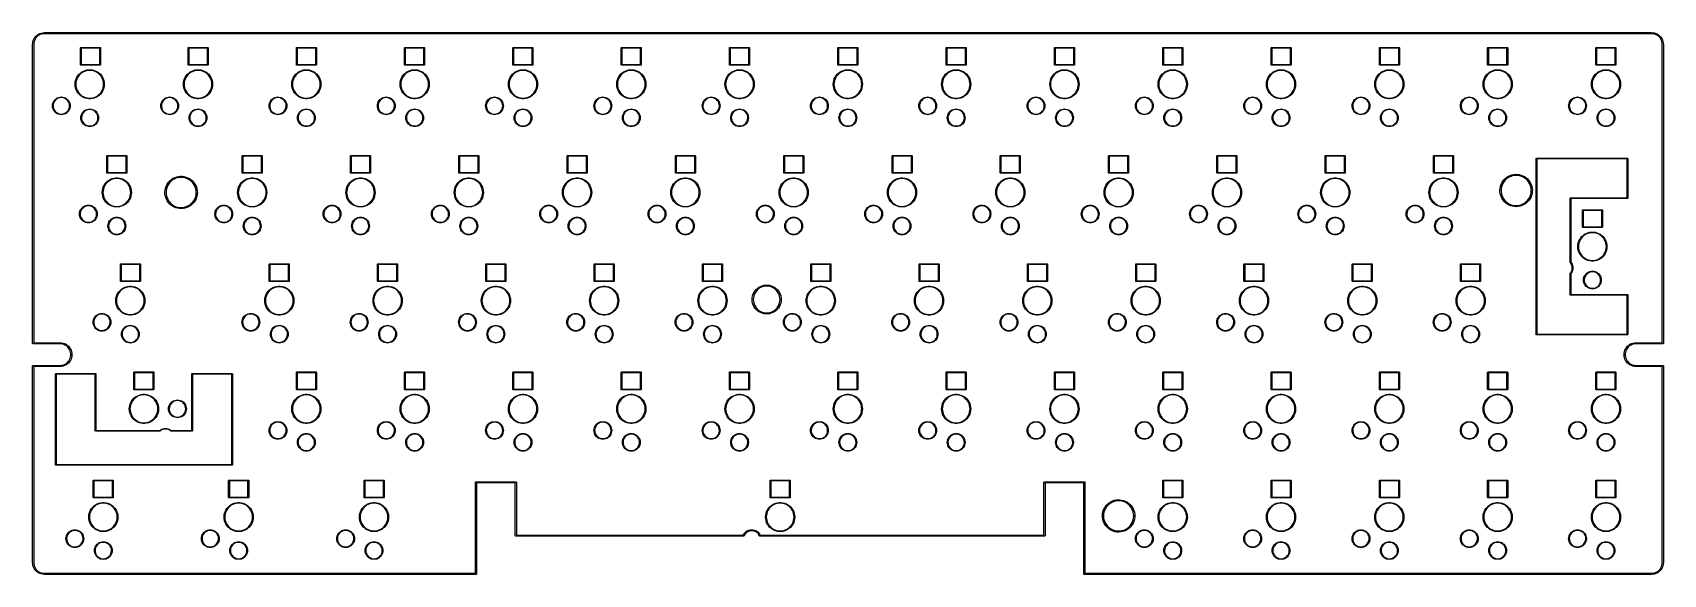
# Model space of a CAD drawing. Extents: x 0 to 11.3, y -3.8 to 0.
import ezdxf

# ---------------------------------------------------------------- set-up
doc = ezdxf.new("R2010")
doc.units = 0
doc.header["$MEASUREMENT"] = 0
doc.layers.add('BLACK', color=7, linetype='CONTINUOUS')

msp = doc.modelspace()

# ---------------------------------------------------------------- linework, layer by layer
at = {"layer": 'BLACK', "linetype": 'CONTINUOUS'}
for p, q in [((-0.020669, -0.099409), (-0.020666, -0.099399)), ((-0.020669, -2.17028), (-0.020669, -0.099409)), ((-0.020666, -0.099399), (-0.020105, -0.088787)), ((-0.020105, -0.088787), (-0.018153, -0.07828)), ((-0.018153, -0.07828), (-0.014846, -0.068118)), ((-0.014846, -0.068118), (-0.010241, -0.058474)), ((-0.012443, -0.089698), (-0.012932, -0.098956)), ((-0.012932, -0.098956), (-0.012796, -0.09936)), ((-0.012796, -0.09936), (-0.012803, -0.099385)), ((-0.012803, -0.099385), (-0.012795, -0.099409)), ((-0.012795, -0.099409), (-0.012795, -2.16634)), ((-0.010676, -0.080183), (-0.012443, -0.089698)), ((-0.007681, -0.07098), (-0.010676, -0.080183)), ((-0.010241, -0.058474), (-0.004417, -0.049514)), ((-0.003511, -0.062247), (-0.007681, -0.07098)), ((-0.004417, -0.049514), (0.002527, -0.041391)), ((0.001763, -0.054133), (-0.003511, -0.062247)), ((0.008051, -0.046777), (0.001763, -0.054133)), ((0.002527, -0.041391), (0.010472, -0.034244)), ((0.015246, -0.040305), (0.008051, -0.046777)), ((0.010472, -0.034244), (0.019282, -0.028194)), ((0.023224, -0.034827), (0.015246, -0.040305)), ((0.019282, -0.028194), (0.028806, -0.023347)), ((0.031849, -0.030437), (0.023224, -0.034827)), ((0.028806, -0.023347), (0.038881, -0.019784)), ((0.040972, -0.027211), (0.031849, -0.030437)), ((0.038881, -0.019784), (0.049335, -0.017566)), ((0.050439, -0.025203), (0.040972, -0.027211)), ((0.049335, -0.017566), (0.05999, -0.016733)), ((0.059655, -0.024481), (0.050439, -0.025203)), ((0.060039, -0.024606), (0.059655, -0.024481)), ((0.05999, -0.016733), (0.060014, -0.01674)), ((0.060014, -0.01674), (0.060039, -0.016732)), ((0.060039, -0.016732), (11.19, -0.016732)), ((11.19, -0.024606), (0.060039, -0.024606)), ((11.19, -0.016732), (11.2008, -0.01744)), ((11.1904, -0.024473), (11.19, -0.024606)), ((11.1997, -0.025087), (11.1904, -0.024473)), ((11.2094, -0.027), (11.1997, -0.025087)), ((11.2008, -0.01744), (11.2114, -0.019549)), ((11.2186, -0.030152), (11.2094, -0.027)), ((11.2114, -0.019549), (11.2216, -0.023026)), ((11.2274, -0.034489), (11.2186, -0.030152)), ((11.2216, -0.023026), (11.2313, -0.027809)), ((11.2356, -0.039937), (11.2274, -0.034489)), ((11.2313, -0.027809), (11.2403, -0.033817)), ((11.243, -0.046402), (11.2356, -0.039937)), ((11.2403, -0.033817), (11.2484, -0.040948)), ((11.2494, -0.053774), (11.243, -0.046402)), ((11.2484, -0.040948), (11.2556, -0.049079)), ((11.2549, -0.061928), (11.2494, -0.053774)), ((11.2592, -0.070722), (11.2549, -0.061928)), ((11.2556, -0.049079), (11.2616, -0.058071)), ((11.2624, -0.080007), (11.2592, -0.070722)), ((11.2616, -0.058071), (11.2663, -0.06777)), ((11.2643, -0.089625), (11.2624, -0.080007)), ((11.2649, -0.098998), (11.2643, -0.089625)), ((11.2648, -0.099409), (11.2649, -0.098998)), ((11.2648, -2.16634), (11.2648, -0.099409)), ((11.2663, -0.06777), (11.2698, -0.078011)), ((11.2698, -0.078011), (11.2719, -0.088618)), ((11.2719, -0.088618), (11.2726, -0.099409)), ((11.2726, -0.099409), (11.2726, -2.17028)), ((0.311606, -0.12185), (0.312298, -0.12018)), ((0.311606, -0.239961), (0.311606, -0.12185)), ((0.312298, -0.12018), (0.313969, -0.119488)), ((0.313969, -0.119488), (0.447827, -0.119488)), ((0.316331, -0.124213), (0.316331, -0.237598)), ((0.445465, -0.124213), (0.316331, -0.124213)), ((0.445465, -0.237598), (0.445465, -0.124213)), ((0.447827, -0.119488), (0.449497, -0.12018)), ((0.449497, -0.12018), (0.450189, -0.12185)), ((0.450189, -0.12185), (0.450189, -0.239961)), ((1.05571, -0.12185), (1.0564, -0.12018)), ((1.05571, -0.239961), (1.05571, -0.12185)), ((1.0564, -0.12018), (1.05807, -0.119488)), ((1.05807, -0.119488), (1.19193, -0.119488)), ((1.06043, -0.124213), (1.06043, -0.237598)), ((1.18957, -0.124213), (1.06043, -0.124213)), ((1.18957, -0.237598), (1.18957, -0.124213)), ((1.19193, -0.119488), (1.1936, -0.12018)), ((1.1936, -0.12018), (1.19429, -0.12185)), ((1.19429, -0.12185), (1.19429, -0.239961)), ((1.80571, -0.12185), (1.8064, -0.12018)), ((1.80571, -0.239961), (1.80571, -0.12185)), ((1.8064, -0.12018), (1.80807, -0.119488)), ((1.80807, -0.119488), (1.94193, -0.119488)), ((1.81043, -0.124213), (1.81043, -0.237598)), ((1.93957, -0.124213), (1.81043, -0.124213)), ((1.93957, -0.237598), (1.93957, -0.124213)), ((1.94193, -0.119488), (1.9436, -0.12018)), ((1.9436, -0.12018), (1.94429, -0.12185)), ((1.94429, -0.12185), (1.94429, -0.239961)), ((2.55571, -0.12185), (2.5564, -0.12018)), ((2.55571, -0.239961), (2.55571, -0.12185)), ((2.5564, -0.12018), (2.55807, -0.119488)), ((2.55807, -0.119488), (2.69193, -0.119488)), ((2.56043, -0.124213), (2.56043, -0.237598)), ((2.68957, -0.124213), (2.56043, -0.124213)), ((2.68957, -0.237598), (2.68957, -0.124213)), ((2.69193, -0.119488), (2.6936, -0.12018)), ((2.6936, -0.12018), (2.69429, -0.12185)), ((2.69429, -0.12185), (2.69429, -0.239961)), ((3.30571, -0.12185), (3.3064, -0.12018)), ((3.30571, -0.239961), (3.30571, -0.12185)), ((3.3064, -0.12018), (3.30807, -0.119488)), ((3.30807, -0.119488), (3.44193, -0.119488)), ((3.31043, -0.124213), (3.31043, -0.237598)), ((3.43957, -0.124213), (3.31043, -0.124213)), ((3.43957, -0.237598), (3.43957, -0.124213)), ((3.44193, -0.119488), (3.4436, -0.12018)), ((3.4436, -0.12018), (3.44429, -0.12185)), ((3.44429, -0.12185), (3.44429, -0.239961)), ((4.05571, -0.12185), (4.0564, -0.12018)), ((4.05571, -0.239961), (4.05571, -0.12185)), ((4.0564, -0.12018), (4.05807, -0.119488)), ((4.05807, -0.119488), (4.19193, -0.119488)), ((4.06043, -0.124213), (4.06043, -0.237598)), ((4.18957, -0.124213), (4.06043, -0.124213)), ((4.18957, -0.237598), (4.18957, -0.124213)), ((4.19193, -0.119488), (4.1936, -0.12018)), ((4.1936, -0.12018), (4.19429, -0.12185)), ((4.19429, -0.12185), (4.19429, -0.239961)), ((4.80571, -0.12185), (4.8064, -0.12018)), ((4.80571, -0.239961), (4.80571, -0.12185)), ((4.8064, -0.12018), (4.80807, -0.119488)), ((4.80807, -0.119488), (4.94193, -0.119488)), ((4.81043, -0.124213), (4.81043, -0.237598)), ((4.93957, -0.124213), (4.81043, -0.124213)), ((4.93957, -0.237598), (4.93957, -0.124213)), ((4.94193, -0.119488), (4.9436, -0.12018)), ((4.9436, -0.12018), (4.94429, -0.12185)), ((4.94429, -0.12185), (4.94429, -0.239961)), ((5.55571, -0.12185), (5.5564, -0.12018)), ((5.55571, -0.239961), (5.55571, -0.12185)), ((5.5564, -0.12018), (5.55807, -0.119488)), ((5.55807, -0.119488), (5.69193, -0.119488)), ((5.56043, -0.124213), (5.56043, -0.237598)), ((5.68957, -0.124213), (5.56043, -0.124213)), ((5.68957, -0.237598), (5.68957, -0.124213)), ((5.69193, -0.119488), (5.6936, -0.12018)), ((5.6936, -0.12018), (5.69429, -0.12185)), ((5.69429, -0.12185), (5.69429, -0.239961)), ((6.30571, -0.12185), (6.3064, -0.12018)), ((6.30571, -0.239961), (6.30571, -0.12185)), ((6.3064, -0.12018), (6.30807, -0.119488)), ((6.30807, -0.119488), (6.44193, -0.119488)), ((6.31043, -0.124213), (6.31043, -0.237598)), ((6.43957, -0.124213), (6.31043, -0.124213)), ((6.43957, -0.237598), (6.43957, -0.124213)), ((6.44193, -0.119488), (6.4436, -0.12018)), ((6.4436, -0.12018), (6.44429, -0.12185)), ((6.44429, -0.12185), (6.44429, -0.239961)), ((7.05571, -0.12185), (7.0564, -0.12018)), ((7.05571, -0.239961), (7.05571, -0.12185)), ((7.0564, -0.12018), (7.05807, -0.119488)), ((7.05807, -0.119488), (7.19193, -0.119488)), ((7.06043, -0.124213), (7.06043, -0.237598)), ((7.18957, -0.124213), (7.06043, -0.124213)), ((7.18957, -0.237598), (7.18957, -0.124213)), ((7.19193, -0.119488), (7.1936, -0.12018)), ((7.1936, -0.12018), (7.19429, -0.12185)), ((7.19429, -0.12185), (7.19429, -0.239961)), ((7.80571, -0.12185), (7.8064, -0.12018)), ((7.80571, -0.239961), (7.80571, -0.12185)), ((7.8064, -0.12018), (7.80807, -0.119488)), ((7.80807, -0.119488), (7.94193, -0.119488)), ((7.81043, -0.124213), (7.81043, -0.237598)), ((7.93957, -0.124213), (7.81043, -0.124213)), ((7.93957, -0.237598), (7.93957, -0.124213)), ((7.94193, -0.119488), (7.9436, -0.12018)), ((7.9436, -0.12018), (7.94429, -0.12185)), ((7.94429, -0.12185), (7.94429, -0.239961)), ((8.55571, -0.12185), (8.5564, -0.12018)), ((8.55571, -0.239961), (8.55571, -0.12185)), ((8.5564, -0.12018), (8.55807, -0.119488)), ((8.55807, -0.119488), (8.69193, -0.119488)), ((8.56043, -0.124213), (8.56043, -0.237598)), ((8.68957, -0.124213), (8.56043, -0.124213)), ((8.68957, -0.237598), (8.68957, -0.124213)), ((8.69193, -0.119488), (8.6936, -0.12018)), ((8.6936, -0.12018), (8.69429, -0.12185)), ((8.69429, -0.12185), (8.69429, -0.239961)), ((9.30571, -0.12185), (9.3064, -0.12018)), ((9.30571, -0.239961), (9.30571, -0.12185)), ((9.3064, -0.12018), (9.30807, -0.119488)), ((9.30807, -0.119488), (9.44193, -0.119488)), ((9.31043, -0.124213), (9.31043, -0.237598)), ((9.43957, -0.124213), (9.31043, -0.124213)), ((9.43957, -0.237598), (9.43957, -0.124213)), ((9.44193, -0.119488), (9.4436, -0.12018)), ((9.4436, -0.12018), (9.44429, -0.12185)), ((9.44429, -0.12185), (9.44429, -0.239961)), ((10.0557, -0.12185), (10.0564, -0.12018)), ((10.0557, -0.239961), (10.0557, -0.12185)), ((10.0564, -0.12018), (10.0581, -0.119488)), ((10.0581, -0.119488), (10.1919, -0.119488)), ((10.0604, -0.124213), (10.0604, -0.237598)), ((10.1896, -0.124213), (10.0604, -0.124213)), ((10.1896, -0.237598), (10.1896, -0.124213)), ((10.1919, -0.119488), (10.1936, -0.12018)), ((10.1936, -0.12018), (10.1943, -0.12185)), ((10.1943, -0.12185), (10.1943, -0.239961)), ((10.8057, -0.12185), (10.8064, -0.12018)), ((10.8057, -0.239961), (10.8057, -0.12185)), ((10.8064, -0.12018), (10.8081, -0.119488)), ((10.8081, -0.119488), (10.9419, -0.119488)), ((10.8104, -0.124213), (10.8104, -0.237598)), ((10.9396, -0.124213), (10.8104, -0.124213)), ((10.9396, -0.237598), (10.9396, -0.124213)), ((10.9419, -0.119488), (10.9436, -0.12018)), ((10.9436, -0.12018), (10.9443, -0.12185)), ((10.9443, -0.12185), (10.9443, -0.239961)), ((0.277284, -0.349911), (0.281199, -0.337861)), ((0.281199, -0.337861), (0.286593, -0.326398)), ((0.290566, -0.328582), (0.285415, -0.339531)), ((0.286593, -0.326398), (0.293382, -0.315701)), ((0.29705, -0.318366), (0.290566, -0.328582)), ((0.293382, -0.315701), (0.301457, -0.305939)), ((0.304763, -0.309043), (0.29705, -0.318366)), ((0.301457, -0.305939), (0.310693, -0.297266)), ((0.313583, -0.30076), (0.304763, -0.309043)), ((0.310693, -0.297266), (0.320943, -0.289819)), ((0.312298, -0.241631), (0.311606, -0.239961)), ((0.313969, -0.242323), (0.312298, -0.241631)), ((0.323372, -0.293648), (0.313583, -0.30076)), ((0.447827, -0.242323), (0.313969, -0.242323)), ((0.316331, -0.237598), (0.445465, -0.237598)), ((0.320943, -0.289819), (0.332045, -0.283716)), ((0.333976, -0.287819), (0.323372, -0.293648)), ((0.332045, -0.283716), (0.343825, -0.279052)), ((0.345226, -0.283364), (0.333976, -0.287819)), ((0.343825, -0.279052), (0.356096, -0.275901)), ((0.356946, -0.280355), (0.345226, -0.283364)), ((0.356096, -0.275901), (0.368665, -0.274313)), ((0.36895, -0.278839), (0.356946, -0.280355)), ((0.368665, -0.274313), (0.381335, -0.274313)), ((0.38105, -0.278839), (0.36895, -0.278839)), ((0.393054, -0.280355), (0.38105, -0.278839)), ((0.381335, -0.274313), (0.393904, -0.275901)), ((0.404774, -0.283364), (0.393054, -0.280355)), ((0.393904, -0.275901), (0.406175, -0.279052)), ((0.416024, -0.287819), (0.404774, -0.283364)), ((0.406175, -0.279052), (0.417955, -0.283716)), ((0.426628, -0.293648), (0.416024, -0.287819)), ((0.417955, -0.283716), (0.429057, -0.289819)), ((0.436417, -0.30076), (0.426628, -0.293648)), ((0.429057, -0.289819), (0.439307, -0.297266)), ((0.445237, -0.309043), (0.436417, -0.30076)), ((0.439307, -0.297266), (0.448543, -0.305939)), ((0.45295, -0.318366), (0.445237, -0.309043)), ((0.449497, -0.241631), (0.447827, -0.242323)), ((0.448543, -0.305939), (0.456618, -0.315701)), ((0.450189, -0.239961), (0.449497, -0.241631)), ((0.459434, -0.328582), (0.45295, -0.318366)), ((0.456618, -0.315701), (0.463407, -0.326398)), ((0.464585, -0.339531), (0.459434, -0.328582)), ((0.463407, -0.326398), (0.468801, -0.337861)), ((0.468801, -0.337861), (0.472716, -0.349911)), ((1.02728, -0.349911), (1.0312, -0.337861)), ((1.0312, -0.337861), (1.03659, -0.326398)), ((1.04057, -0.328582), (1.03541, -0.339531)), ((1.03659, -0.326398), (1.04338, -0.315701)), ((1.04705, -0.318366), (1.04057, -0.328582)), ((1.04338, -0.315701), (1.05146, -0.305939)), ((1.05476, -0.309043), (1.04705, -0.318366)), ((1.05146, -0.305939), (1.06069, -0.297266)), ((1.06358, -0.30076), (1.05476, -0.309043)), ((1.0564, -0.241631), (1.05571, -0.239961)), ((1.05807, -0.242323), (1.0564, -0.241631)), ((1.19193, -0.242323), (1.05807, -0.242323)), ((1.06043, -0.237598), (1.18957, -0.237598)), ((1.06069, -0.297266), (1.07094, -0.289819)), ((1.07337, -0.293648), (1.06358, -0.30076)), ((1.07094, -0.289819), (1.08204, -0.283716)), ((1.08398, -0.287819), (1.07337, -0.293648)), ((1.08204, -0.283716), (1.09382, -0.279052)), ((1.09523, -0.283364), (1.08398, -0.287819)), ((1.09382, -0.279052), (1.1061, -0.275901)), ((1.10695, -0.280355), (1.09523, -0.283364)), ((1.1061, -0.275901), (1.11867, -0.274313)), ((1.11895, -0.278839), (1.10695, -0.280355)), ((1.11867, -0.274313), (1.13133, -0.274313)), ((1.13105, -0.278839), (1.11895, -0.278839)), ((1.14305, -0.280355), (1.13105, -0.278839)), ((1.13133, -0.274313), (1.1439, -0.275901)), ((1.15477, -0.283364), (1.14305, -0.280355)), ((1.1439, -0.275901), (1.15618, -0.279052)), ((1.16602, -0.287819), (1.15477, -0.283364)), ((1.15618, -0.279052), (1.16796, -0.283716)), ((1.17663, -0.293648), (1.16602, -0.287819)), ((1.16796, -0.283716), (1.17906, -0.289819)), ((1.18642, -0.30076), (1.17663, -0.293648)), ((1.17906, -0.289819), (1.18931, -0.297266)), ((1.19524, -0.309043), (1.18642, -0.30076)), ((1.18931, -0.297266), (1.19854, -0.305939)), ((1.1936, -0.241631), (1.19193, -0.242323)), ((1.19429, -0.239961), (1.1936, -0.241631)), ((1.20295, -0.318366), (1.19524, -0.309043)), ((1.19854, -0.305939), (1.20662, -0.315701)), ((1.20943, -0.328582), (1.20295, -0.318366)), ((1.20662, -0.315701), (1.21341, -0.326398)), ((1.21459, -0.339531), (1.20943, -0.328582)), ((1.21341, -0.326398), (1.2188, -0.337861)), ((1.2188, -0.337861), (1.22272, -0.349911)), ((1.77728, -0.349911), (1.7812, -0.337861)), ((1.7812, -0.337861), (1.78659, -0.326398)), ((1.79057, -0.328582), (1.78541, -0.339531)), ((1.78659, -0.326398), (1.79338, -0.315701)), ((1.79705, -0.318366), (1.79057, -0.328582)), ((1.79338, -0.315701), (1.80146, -0.305939)), ((1.80476, -0.309043), (1.79705, -0.318366)), ((1.80146, -0.305939), (1.81069, -0.297266)), ((1.81358, -0.30076), (1.80476, -0.309043)), ((1.8064, -0.241631), (1.80571, -0.239961)), ((1.80807, -0.242323), (1.8064, -0.241631)), ((1.94193, -0.242323), (1.80807, -0.242323)), ((1.81043, -0.237598), (1.93957, -0.237598)), ((1.81069, -0.297266), (1.82094, -0.289819)), ((1.82337, -0.293648), (1.81358, -0.30076)), ((1.82094, -0.289819), (1.83204, -0.283716)), ((1.83398, -0.287819), (1.82337, -0.293648)), ((1.83204, -0.283716), (1.84382, -0.279052)), ((1.84523, -0.283364), (1.83398, -0.287819)), ((1.84382, -0.279052), (1.8561, -0.275901)), ((1.85695, -0.280355), (1.84523, -0.283364)), ((1.8561, -0.275901), (1.86867, -0.274313)), ((1.86895, -0.278839), (1.85695, -0.280355)), ((1.86867, -0.274313), (1.88133, -0.274313)), ((1.88105, -0.278839), (1.86895, -0.278839)), ((1.89305, -0.280355), (1.88105, -0.278839)), ((1.88133, -0.274313), (1.8939, -0.275901)), ((1.90477, -0.283364), (1.89305, -0.280355)), ((1.8939, -0.275901), (1.90618, -0.279052)), ((1.91602, -0.287819), (1.90477, -0.283364)), ((1.90618, -0.279052), (1.91796, -0.283716)), ((1.92663, -0.293648), (1.91602, -0.287819)), ((1.91796, -0.283716), (1.92906, -0.289819)), ((1.93642, -0.30076), (1.92663, -0.293648)), ((1.92906, -0.289819), (1.93931, -0.297266)), ((1.94524, -0.309043), (1.93642, -0.30076)), ((1.93931, -0.297266), (1.94854, -0.305939)), ((1.9436, -0.241631), (1.94193, -0.242323)), ((1.94429, -0.239961), (1.9436, -0.241631)), ((1.95295, -0.318366), (1.94524, -0.309043)), ((1.94854, -0.305939), (1.95662, -0.315701)), ((1.95943, -0.328582), (1.95295, -0.318366)), ((1.95662, -0.315701), (1.96341, -0.326398)), ((1.96459, -0.339531), (1.95943, -0.328582)), ((1.96341, -0.326398), (1.9688, -0.337861)), ((1.9688, -0.337861), (1.97272, -0.349911)), ((2.52728, -0.349911), (2.5312, -0.337861)), ((2.5312, -0.337861), (2.53659, -0.326398)), ((2.54057, -0.328582), (2.53541, -0.339531)), ((2.53659, -0.326398), (2.54338, -0.315701)), ((2.54705, -0.318366), (2.54057, -0.328582)), ((2.54338, -0.315701), (2.55146, -0.305939)), ((2.55476, -0.309043), (2.54705, -0.318366)), ((2.55146, -0.305939), (2.56069, -0.297266)), ((2.56358, -0.30076), (2.55476, -0.309043)), ((2.5564, -0.241631), (2.55571, -0.239961)), ((2.55807, -0.242323), (2.5564, -0.241631)), ((2.69193, -0.242323), (2.55807, -0.242323)), ((2.56043, -0.237598), (2.68957, -0.237598)), ((2.56069, -0.297266), (2.57094, -0.289819)), ((2.57337, -0.293648), (2.56358, -0.30076)), ((2.57094, -0.289819), (2.58204, -0.283716)), ((2.58398, -0.287819), (2.57337, -0.293648)), ((2.58204, -0.283716), (2.59382, -0.279052)), ((2.59523, -0.283364), (2.58398, -0.287819)), ((2.59382, -0.279052), (2.6061, -0.275901)), ((2.60695, -0.280355), (2.59523, -0.283364)), ((2.6061, -0.275901), (2.61867, -0.274313)), ((2.61895, -0.278839), (2.60695, -0.280355)), ((2.61867, -0.274313), (2.63133, -0.274313)), ((2.63105, -0.278839), (2.61895, -0.278839)), ((2.64305, -0.280355), (2.63105, -0.278839)), ((2.63133, -0.274313), (2.6439, -0.275901)), ((2.65477, -0.283364), (2.64305, -0.280355)), ((2.6439, -0.275901), (2.65618, -0.279052)), ((2.66602, -0.287819), (2.65477, -0.283364)), ((2.65618, -0.279052), (2.66796, -0.283716)), ((2.67663, -0.293648), (2.66602, -0.287819)), ((2.66796, -0.283716), (2.67906, -0.289819)), ((2.68642, -0.30076), (2.67663, -0.293648)), ((2.67906, -0.289819), (2.68931, -0.297266)), ((2.69524, -0.309043), (2.68642, -0.30076)), ((2.68931, -0.297266), (2.69854, -0.305939)), ((2.6936, -0.241631), (2.69193, -0.242323)), ((2.69429, -0.239961), (2.6936, -0.241631)), ((2.70295, -0.318366), (2.69524, -0.309043)), ((2.69854, -0.305939), (2.70662, -0.315701)), ((2.70943, -0.328582), (2.70295, -0.318366)), ((2.70662, -0.315701), (2.71341, -0.326398)), ((2.71459, -0.339531), (2.70943, -0.328582)), ((2.71341, -0.326398), (2.7188, -0.337861)), ((2.7188, -0.337861), (2.72272, -0.349911)), ((3.27728, -0.349911), (3.2812, -0.337861)), ((3.2812, -0.337861), (3.28659, -0.326398)), ((3.29057, -0.328582), (3.28541, -0.339531)), ((3.28659, -0.326398), (3.29338, -0.315701)), ((3.29705, -0.318366), (3.29057, -0.328582)), ((3.29338, -0.315701), (3.30146, -0.305939)), ((3.30476, -0.309043), (3.29705, -0.318366)), ((3.30146, -0.305939), (3.31069, -0.297266)), ((3.31358, -0.30076), (3.30476, -0.309043)), ((3.3064, -0.241631), (3.30571, -0.239961)), ((3.30807, -0.242323), (3.3064, -0.241631)), ((3.44193, -0.242323), (3.30807, -0.242323)), ((3.31043, -0.237598), (3.43957, -0.237598)), ((3.31069, -0.297266), (3.32094, -0.289819)), ((3.32337, -0.293648), (3.31358, -0.30076)), ((3.32094, -0.289819), (3.33204, -0.283716)), ((3.33398, -0.287819), (3.32337, -0.293648)), ((3.33204, -0.283716), (3.34382, -0.279052)), ((3.34523, -0.283364), (3.33398, -0.287819)), ((3.34382, -0.279052), (3.3561, -0.275901)), ((3.35695, -0.280355), (3.34523, -0.283364)), ((3.3561, -0.275901), (3.36867, -0.274313)), ((3.36895, -0.278839), (3.35695, -0.280355)), ((3.36867, -0.274313), (3.38133, -0.274313)), ((3.38105, -0.278839), (3.36895, -0.278839)), ((3.39305, -0.280355), (3.38105, -0.278839)), ((3.38133, -0.274313), (3.3939, -0.275901)), ((3.40477, -0.283364), (3.39305, -0.280355)), ((3.3939, -0.275901), (3.40618, -0.279052)), ((3.41602, -0.287819), (3.40477, -0.283364)), ((3.40618, -0.279052), (3.41796, -0.283716)), ((3.42663, -0.293648), (3.41602, -0.287819)), ((3.41796, -0.283716), (3.42906, -0.289819)), ((3.43642, -0.30076), (3.42663, -0.293648)), ((3.42906, -0.289819), (3.43931, -0.297266)), ((3.44524, -0.309043), (3.43642, -0.30076)), ((3.43931, -0.297266), (3.44854, -0.305939)), ((3.4436, -0.241631), (3.44193, -0.242323)), ((3.44429, -0.239961), (3.4436, -0.241631)), ((3.45295, -0.318366), (3.44524, -0.309043)), ((3.44854, -0.305939), (3.45662, -0.315701)), ((3.45943, -0.328582), (3.45295, -0.318366)), ((3.45662, -0.315701), (3.46341, -0.326398)), ((3.46459, -0.339531), (3.45943, -0.328582)), ((3.46341, -0.326398), (3.4688, -0.337861)), ((3.4688, -0.337861), (3.47272, -0.349911)), ((4.02728, -0.349911), (4.0312, -0.337861)), ((4.0312, -0.337861), (4.03659, -0.326398)), ((4.04057, -0.328582), (4.03541, -0.339531)), ((4.03659, -0.326398), (4.04338, -0.315701)), ((4.04705, -0.318366), (4.04057, -0.328582)), ((4.04338, -0.315701), (4.05146, -0.305939)), ((4.05476, -0.309043), (4.04705, -0.318366)), ((4.05146, -0.305939), (4.06069, -0.297266)), ((4.06358, -0.30076), (4.05476, -0.309043)), ((4.0564, -0.241631), (4.05571, -0.239961)), ((4.05807, -0.242323), (4.0564, -0.241631)), ((4.19193, -0.242323), (4.05807, -0.242323)), ((4.06043, -0.237598), (4.18957, -0.237598)), ((4.06069, -0.297266), (4.07094, -0.289819)), ((4.07337, -0.293648), (4.06358, -0.30076)), ((4.07094, -0.289819), (4.08204, -0.283716)), ((4.08398, -0.287819), (4.07337, -0.293648)), ((4.08204, -0.283716), (4.09382, -0.279052)), ((4.09523, -0.283364), (4.08398, -0.287819)), ((4.09382, -0.279052), (4.1061, -0.275901)), ((4.10695, -0.280355), (4.09523, -0.283364)), ((4.1061, -0.275901), (4.11867, -0.274313)), ((4.11895, -0.278839), (4.10695, -0.280355)), ((4.11867, -0.274313), (4.13133, -0.274313)), ((4.13105, -0.278839), (4.11895, -0.278839)), ((4.14305, -0.280355), (4.13105, -0.278839)), ((4.13133, -0.274313), (4.1439, -0.275901)), ((4.15477, -0.283364), (4.14305, -0.280355)), ((4.1439, -0.275901), (4.15618, -0.279052)), ((4.16602, -0.287819), (4.15477, -0.283364)), ((4.15618, -0.279052), (4.16796, -0.283716)), ((4.17663, -0.293648), (4.16602, -0.287819)), ((4.16796, -0.283716), (4.17906, -0.289819)), ((4.18642, -0.30076), (4.17663, -0.293648)), ((4.17906, -0.289819), (4.18931, -0.297266)), ((4.19524, -0.309043), (4.18642, -0.30076)), ((4.18931, -0.297266), (4.19854, -0.305939)), ((4.1936, -0.241631), (4.19193, -0.242323)), ((4.19429, -0.239961), (4.1936, -0.241631)), ((4.20295, -0.318366), (4.19524, -0.309043)), ((4.19854, -0.305939), (4.20662, -0.315701)), ((4.20943, -0.328582), (4.20295, -0.318366)), ((4.20662, -0.315701), (4.21341, -0.326398)), ((4.21459, -0.339531), (4.20943, -0.328582)), ((4.21341, -0.326398), (4.2188, -0.337861)), ((4.2188, -0.337861), (4.22272, -0.349911)), ((4.77728, -0.349911), (4.7812, -0.337861)), ((4.7812, -0.337861), (4.78659, -0.326398)), ((4.79057, -0.328582), (4.78541, -0.339531)), ((4.78659, -0.326398), (4.79338, -0.315701)), ((4.79705, -0.318366), (4.79057, -0.328582)), ((4.79338, -0.315701), (4.80146, -0.305939)), ((4.80476, -0.309043), (4.79705, -0.318366)), ((4.80146, -0.305939), (4.81069, -0.297266)), ((4.81358, -0.30076), (4.80476, -0.309043)), ((4.8064, -0.241631), (4.80571, -0.239961)), ((4.80807, -0.242323), (4.8064, -0.241631)), ((4.94193, -0.242323), (4.80807, -0.242323)), ((4.81043, -0.237598), (4.93957, -0.237598)), ((4.81069, -0.297266), (4.82094, -0.289819)), ((4.82337, -0.293648), (4.81358, -0.30076)), ((4.82094, -0.289819), (4.83204, -0.283716)), ((4.83398, -0.287819), (4.82337, -0.293648)), ((4.83204, -0.283716), (4.84382, -0.279052)), ((4.84523, -0.283364), (4.83398, -0.287819)), ((4.84382, -0.279052), (4.8561, -0.275901)), ((4.85695, -0.280355), (4.84523, -0.283364)), ((4.8561, -0.275901), (4.86867, -0.274313)), ((4.86895, -0.278839), (4.85695, -0.280355)), ((4.86867, -0.274313), (4.88133, -0.274313)), ((4.88105, -0.278839), (4.86895, -0.278839)), ((4.89305, -0.280355), (4.88105, -0.278839)), ((4.88133, -0.274313), (4.8939, -0.275901)), ((4.90477, -0.283364), (4.89305, -0.280355)), ((4.8939, -0.275901), (4.90618, -0.279052)), ((4.91602, -0.287819), (4.90477, -0.283364)), ((4.90618, -0.279052), (4.91796, -0.283716)), ((4.92663, -0.293648), (4.91602, -0.287819)), ((4.91796, -0.283716), (4.92906, -0.289819)), ((4.93642, -0.30076), (4.92663, -0.293648)), ((4.92906, -0.289819), (4.93931, -0.297266)), ((4.94524, -0.309043), (4.93642, -0.30076)), ((4.93931, -0.297266), (4.94854, -0.305939)), ((4.9436, -0.241631), (4.94193, -0.242323)), ((4.94429, -0.239961), (4.9436, -0.241631)), ((4.95295, -0.318366), (4.94524, -0.309043)), ((4.94854, -0.305939), (4.95662, -0.315701)), ((4.95943, -0.328582), (4.95295, -0.318366)), ((4.95662, -0.315701), (4.96341, -0.326398)), ((4.96459, -0.339531), (4.95943, -0.328582)), ((4.96341, -0.326398), (4.9688, -0.337861)), ((4.9688, -0.337861), (4.97272, -0.349911)), ((5.52728, -0.349911), (5.5312, -0.337861)), ((5.5312, -0.337861), (5.53659, -0.326398)), ((5.54057, -0.328582), (5.53541, -0.339531)), ((5.53659, -0.326398), (5.54338, -0.315701)), ((5.54705, -0.318366), (5.54057, -0.328582)), ((5.54338, -0.315701), (5.55146, -0.305939)), ((5.55476, -0.309043), (5.54705, -0.318366)), ((5.55146, -0.305939), (5.56069, -0.297266)), ((5.56358, -0.30076), (5.55476, -0.309043)), ((5.5564, -0.241631), (5.55571, -0.239961)), ((5.55807, -0.242323), (5.5564, -0.241631)), ((5.69193, -0.242323), (5.55807, -0.242323)), ((5.56043, -0.237598), (5.68957, -0.237598)), ((5.56069, -0.297266), (5.57094, -0.289819)), ((5.57337, -0.293648), (5.56358, -0.30076)), ((5.57094, -0.289819), (5.58204, -0.283716)), ((5.58398, -0.287819), (5.57337, -0.293648)), ((5.58204, -0.283716), (5.59382, -0.279052)), ((5.59523, -0.283364), (5.58398, -0.287819)), ((5.59382, -0.279052), (5.6061, -0.275901)), ((5.60695, -0.280355), (5.59523, -0.283364)), ((5.6061, -0.275901), (5.61867, -0.274313)), ((5.61895, -0.278839), (5.60695, -0.280355)), ((5.61867, -0.274313), (5.63133, -0.274313)), ((5.63105, -0.278839), (5.61895, -0.278839)), ((5.64305, -0.280355), (5.63105, -0.278839)), ((5.63133, -0.274313), (5.6439, -0.275901)), ((5.65477, -0.283364), (5.64305, -0.280355)), ((5.6439, -0.275901), (5.65618, -0.279052)), ((5.66602, -0.287819), (5.65477, -0.283364)), ((5.65618, -0.279052), (5.66796, -0.283716)), ((5.67663, -0.293648), (5.66602, -0.287819)), ((5.66796, -0.283716), (5.67906, -0.289819)), ((5.68642, -0.30076), (5.67663, -0.293648)), ((5.67906, -0.289819), (5.68931, -0.297266)), ((5.69524, -0.309043), (5.68642, -0.30076)), ((5.68931, -0.297266), (5.69854, -0.305939)), ((5.6936, -0.241631), (5.69193, -0.242323)), ((5.69429, -0.239961), (5.6936, -0.241631)), ((5.70295, -0.318366), (5.69524, -0.309043)), ((5.69854, -0.305939), (5.70662, -0.315701)), ((5.70943, -0.328582), (5.70295, -0.318366)), ((5.70662, -0.315701), (5.71341, -0.326398)), ((5.71459, -0.339531), (5.70943, -0.328582)), ((5.71341, -0.326398), (5.7188, -0.337861)), ((5.7188, -0.337861), (5.72272, -0.349911)), ((6.27728, -0.349911), (6.2812, -0.337861)), ((6.2812, -0.337861), (6.28659, -0.326398)), ((6.29057, -0.328582), (6.28541, -0.339531)), ((6.28659, -0.326398), (6.29338, -0.315701)), ((6.29705, -0.318366), (6.29057, -0.328582)), ((6.29338, -0.315701), (6.30146, -0.305939)), ((6.30476, -0.309043), (6.29705, -0.318366)), ((6.30146, -0.305939), (6.31069, -0.297266)), ((6.31358, -0.30076), (6.30476, -0.309043)), ((6.3064, -0.241631), (6.30571, -0.239961)), ((6.30807, -0.242323), (6.3064, -0.241631)), ((6.44193, -0.242323), (6.30807, -0.242323)), ((6.31043, -0.237598), (6.43957, -0.237598)), ((6.31069, -0.297266), (6.32094, -0.289819)), ((6.32337, -0.293648), (6.31358, -0.30076)), ((6.32094, -0.289819), (6.33204, -0.283716)), ((6.33398, -0.287819), (6.32337, -0.293648)), ((6.33204, -0.283716), (6.34382, -0.279052)), ((6.34523, -0.283364), (6.33398, -0.287819)), ((6.34382, -0.279052), (6.3561, -0.275901)), ((6.35695, -0.280355), (6.34523, -0.283364)), ((6.3561, -0.275901), (6.36867, -0.274313)), ((6.36895, -0.278839), (6.35695, -0.280355)), ((6.36867, -0.274313), (6.38133, -0.274313)), ((6.38105, -0.278839), (6.36895, -0.278839)), ((6.39305, -0.280355), (6.38105, -0.278839)), ((6.38133, -0.274313), (6.3939, -0.275901)), ((6.40477, -0.283364), (6.39305, -0.280355)), ((6.3939, -0.275901), (6.40618, -0.279052)), ((6.41602, -0.287819), (6.40477, -0.283364)), ((6.40618, -0.279052), (6.41796, -0.283716)), ((6.42663, -0.293648), (6.41602, -0.287819)), ((6.41796, -0.283716), (6.42906, -0.289819)), ((6.43642, -0.30076), (6.42663, -0.293648)), ((6.42906, -0.289819), (6.43931, -0.297266)), ((6.44524, -0.309043), (6.43642, -0.30076)), ((6.43931, -0.297266), (6.44854, -0.305939)), ((6.4436, -0.241631), (6.44193, -0.242323)), ((6.44429, -0.239961), (6.4436, -0.241631)), ((6.45295, -0.318366), (6.44524, -0.309043)), ((6.44854, -0.305939), (6.45662, -0.315701)), ((6.45943, -0.328582), (6.45295, -0.318366)), ((6.45662, -0.315701), (6.46341, -0.326398)), ((6.46459, -0.339531), (6.45943, -0.328582)), ((6.46341, -0.326398), (6.4688, -0.337861)), ((6.4688, -0.337861), (6.47272, -0.349911)), ((7.02728, -0.349911), (7.0312, -0.337861)), ((7.0312, -0.337861), (7.03659, -0.326398)), ((7.04057, -0.328582), (7.03541, -0.339531)), ((7.03659, -0.326398), (7.04338, -0.315701)), ((7.04705, -0.318366), (7.04057, -0.328582)), ((7.04338, -0.315701), (7.05146, -0.305939)), ((7.05476, -0.309043), (7.04705, -0.318366)), ((7.05146, -0.305939), (7.06069, -0.297266)), ((7.06358, -0.30076), (7.05476, -0.309043)), ((7.0564, -0.241631), (7.05571, -0.239961)), ((7.05807, -0.242323), (7.0564, -0.241631)), ((7.19193, -0.242323), (7.05807, -0.242323)), ((7.06043, -0.237598), (7.18957, -0.237598)), ((7.06069, -0.297266), (7.07094, -0.289819)), ((7.07337, -0.293648), (7.06358, -0.30076)), ((7.07094, -0.289819), (7.08204, -0.283716)), ((7.08398, -0.287819), (7.07337, -0.293648)), ((7.08204, -0.283716), (7.09382, -0.279052)), ((7.09523, -0.283364), (7.08398, -0.287819)), ((7.09382, -0.279052), (7.1061, -0.275901)), ((7.10695, -0.280355), (7.09523, -0.283364)), ((7.1061, -0.275901), (7.11867, -0.274313)), ((7.11895, -0.278839), (7.10695, -0.280355)), ((7.11867, -0.274313), (7.13133, -0.274313)), ((7.13105, -0.278839), (7.11895, -0.278839)), ((7.14305, -0.280355), (7.13105, -0.278839)), ((7.13133, -0.274313), (7.1439, -0.275901)), ((7.15477, -0.283364), (7.14305, -0.280355)), ((7.1439, -0.275901), (7.15618, -0.279052)), ((7.16602, -0.287819), (7.15477, -0.283364)), ((7.15618, -0.279052), (7.16796, -0.283716)), ((7.17663, -0.293648), (7.16602, -0.287819)), ((7.16796, -0.283716), (7.17906, -0.289819)), ((7.18642, -0.30076), (7.17663, -0.293648)), ((7.17906, -0.289819), (7.18931, -0.297266)), ((7.19524, -0.309043), (7.18642, -0.30076)), ((7.18931, -0.297266), (7.19854, -0.305939)), ((7.1936, -0.241631), (7.19193, -0.242323)), ((7.19429, -0.239961), (7.1936, -0.241631)), ((7.20295, -0.318366), (7.19524, -0.309043)), ((7.19854, -0.305939), (7.20662, -0.315701)), ((7.20943, -0.328582), (7.20295, -0.318366)), ((7.20662, -0.315701), (7.21341, -0.326398)), ((7.21459, -0.339531), (7.20943, -0.328582)), ((7.21341, -0.326398), (7.2188, -0.337861)), ((7.2188, -0.337861), (7.22272, -0.349911)), ((7.77728, -0.349911), (7.7812, -0.337861)), ((7.7812, -0.337861), (7.78659, -0.326398)), ((7.79057, -0.328582), (7.78541, -0.339531)), ((7.78659, -0.326398), (7.79338, -0.315701)), ((7.79705, -0.318366), (7.79057, -0.328582)), ((7.79338, -0.315701), (7.80146, -0.305939)), ((7.80476, -0.309043), (7.79705, -0.318366)), ((7.80146, -0.305939), (7.81069, -0.297266)), ((7.81358, -0.30076), (7.80476, -0.309043)), ((7.8064, -0.241631), (7.80571, -0.239961)), ((7.80807, -0.242323), (7.8064, -0.241631)), ((7.94193, -0.242323), (7.80807, -0.242323)), ((7.81043, -0.237598), (7.93957, -0.237598)), ((7.81069, -0.297266), (7.82094, -0.289819)), ((7.82337, -0.293648), (7.81358, -0.30076)), ((7.82094, -0.289819), (7.83204, -0.283716)), ((7.83398, -0.287819), (7.82337, -0.293648)), ((7.83204, -0.283716), (7.84382, -0.279052)), ((7.84523, -0.283364), (7.83398, -0.287819)), ((7.84382, -0.279052), (7.8561, -0.275901)), ((7.85695, -0.280355), (7.84523, -0.283364)), ((7.8561, -0.275901), (7.86867, -0.274313)), ((7.86895, -0.278839), (7.85695, -0.280355)), ((7.86867, -0.274313), (7.88133, -0.274313)), ((7.88105, -0.278839), (7.86895, -0.278839)), ((7.89305, -0.280355), (7.88105, -0.278839)), ((7.88133, -0.274313), (7.8939, -0.275901)), ((7.90477, -0.283364), (7.89305, -0.280355)), ((7.8939, -0.275901), (7.90618, -0.279052)), ((7.91602, -0.287819), (7.90477, -0.283364)), ((7.90618, -0.279052), (7.91796, -0.283716)), ((7.92663, -0.293648), (7.91602, -0.287819)), ((7.91796, -0.283716), (7.92906, -0.289819)), ((7.93642, -0.30076), (7.92663, -0.293648)), ((7.92906, -0.289819), (7.93931, -0.297266)), ((7.94524, -0.309043), (7.93642, -0.30076)), ((7.93931, -0.297266), (7.94854, -0.305939)), ((7.9436, -0.241631), (7.94193, -0.242323)), ((7.94429, -0.239961), (7.9436, -0.241631)), ((7.95295, -0.318366), (7.94524, -0.309043)), ((7.94854, -0.305939), (7.95662, -0.315701)), ((7.95943, -0.328582), (7.95295, -0.318366)), ((7.95662, -0.315701), (7.96341, -0.326398)), ((7.96459, -0.339531), (7.95943, -0.328582)), ((7.96341, -0.326398), (7.9688, -0.337861)), ((7.9688, -0.337861), (7.97272, -0.349911)), ((8.52728, -0.349911), (8.5312, -0.337861)), ((8.5312, -0.337861), (8.53659, -0.326398)), ((8.54057, -0.328582), (8.53541, -0.339531)), ((8.53659, -0.326398), (8.54338, -0.315701)), ((8.54705, -0.318366), (8.54057, -0.328582)), ((8.54338, -0.315701), (8.55146, -0.305939)), ((8.55476, -0.309043), (8.54705, -0.318366)), ((8.55146, -0.305939), (8.56069, -0.297266)), ((8.56358, -0.30076), (8.55476, -0.309043)), ((8.5564, -0.241631), (8.55571, -0.239961)), ((8.55807, -0.242323), (8.5564, -0.241631)), ((8.69193, -0.242323), (8.55807, -0.242323)), ((8.56043, -0.237598), (8.68957, -0.237598)), ((8.56069, -0.297266), (8.57094, -0.289819)), ((8.57337, -0.293648), (8.56358, -0.30076)), ((8.57094, -0.289819), (8.58204, -0.283716)), ((8.58398, -0.287819), (8.57337, -0.293648)), ((8.58204, -0.283716), (8.59382, -0.279052)), ((8.59523, -0.283364), (8.58398, -0.287819)), ((8.59382, -0.279052), (8.6061, -0.275901)), ((8.60695, -0.280355), (8.59523, -0.283364)), ((8.6061, -0.275901), (8.61867, -0.274313)), ((8.61895, -0.278839), (8.60695, -0.280355)), ((8.61867, -0.274313), (8.63133, -0.274313)), ((8.63105, -0.278839), (8.61895, -0.278839)), ((8.64305, -0.280355), (8.63105, -0.278839)), ((8.63133, -0.274313), (8.6439, -0.275901)), ((8.65477, -0.283364), (8.64305, -0.280355)), ((8.6439, -0.275901), (8.65618, -0.279052)), ((8.66602, -0.287819), (8.65477, -0.283364)), ((8.65618, -0.279052), (8.66796, -0.283716)), ((8.67663, -0.293648), (8.66602, -0.287819)), ((8.66796, -0.283716), (8.67906, -0.289819)), ((8.68642, -0.30076), (8.67663, -0.293648)), ((8.67906, -0.289819), (8.68931, -0.297266)), ((8.69524, -0.309043), (8.68642, -0.30076)), ((8.68931, -0.297266), (8.69854, -0.305939)), ((8.6936, -0.241631), (8.69193, -0.242323)), ((8.69429, -0.239961), (8.6936, -0.241631)), ((8.70295, -0.318366), (8.69524, -0.309043)), ((8.69854, -0.305939), (8.70662, -0.315701)), ((8.70943, -0.328582), (8.70295, -0.318366)), ((8.70662, -0.315701), (8.71341, -0.326398)), ((8.71459, -0.339531), (8.70943, -0.328582)), ((8.71341, -0.326398), (8.7188, -0.337861)), ((8.7188, -0.337861), (8.72272, -0.349911)), ((9.27728, -0.349911), (9.2812, -0.337861)), ((9.2812, -0.337861), (9.28659, -0.326398)), ((9.29057, -0.328582), (9.28541, -0.339531)), ((9.28659, -0.326398), (9.29338, -0.315701)), ((9.29705, -0.318366), (9.29057, -0.328582)), ((9.29338, -0.315701), (9.30146, -0.305939)), ((9.30476, -0.309043), (9.29705, -0.318366)), ((9.30146, -0.305939), (9.31069, -0.297266)), ((9.31358, -0.30076), (9.30476, -0.309043)), ((9.3064, -0.241631), (9.30571, -0.239961)), ((9.30807, -0.242323), (9.3064, -0.241631)), ((9.44193, -0.242323), (9.30807, -0.242323)), ((9.31043, -0.237598), (9.43957, -0.237598)), ((9.31069, -0.297266), (9.32094, -0.289819)), ((9.32337, -0.293648), (9.31358, -0.30076)), ((9.32094, -0.289819), (9.33204, -0.283716)), ((9.33398, -0.287819), (9.32337, -0.293648)), ((9.33204, -0.283716), (9.34382, -0.279052)), ((9.34523, -0.283364), (9.33398, -0.287819)), ((9.34382, -0.279052), (9.3561, -0.275901)), ((9.35695, -0.280355), (9.34523, -0.283364)), ((9.3561, -0.275901), (9.36867, -0.274313)), ((9.36895, -0.278839), (9.35695, -0.280355)), ((9.36867, -0.274313), (9.38133, -0.274313)), ((9.38105, -0.278839), (9.36895, -0.278839)), ((9.39305, -0.280355), (9.38105, -0.278839)), ((9.38133, -0.274313), (9.3939, -0.275901)), ((9.40477, -0.283364), (9.39305, -0.280355)), ((9.3939, -0.275901), (9.40618, -0.279052)), ((9.41602, -0.287819), (9.40477, -0.283364)), ((9.40618, -0.279052), (9.41796, -0.283716)), ((9.42663, -0.293648), (9.41602, -0.287819)), ((9.41796, -0.283716), (9.42906, -0.289819)), ((9.43642, -0.30076), (9.42663, -0.293648)), ((9.42906, -0.289819), (9.43931, -0.297266)), ((9.44524, -0.309043), (9.43642, -0.30076)), ((9.43931, -0.297266), (9.44854, -0.305939)), ((9.4436, -0.241631), (9.44193, -0.242323)), ((9.44429, -0.239961), (9.4436, -0.241631)), ((9.45295, -0.318366), (9.44524, -0.309043)), ((9.44854, -0.305939), (9.45662, -0.315701)), ((9.45943, -0.328582), (9.45295, -0.318366)), ((9.45662, -0.315701), (9.46341, -0.326398)), ((9.46459, -0.339531), (9.45943, -0.328582)), ((9.46341, -0.326398), (9.4688, -0.337861)), ((9.4688, -0.337861), (9.47272, -0.349911)), ((10.0273, -0.349911), (10.0312, -0.337861)), ((10.0312, -0.337861), (10.0366, -0.326398)), ((10.0406, -0.328582), (10.0354, -0.339531)), ((10.0366, -0.326398), (10.0434, -0.315701)), ((10.047, -0.318366), (10.0406, -0.328582)), ((10.0434, -0.315701), (10.0515, -0.305939)), ((10.0548, -0.309043), (10.047, -0.318366)), ((10.0515, -0.305939), (10.0607, -0.297266)), ((10.0636, -0.30076), (10.0548, -0.309043)), ((10.0564, -0.241631), (10.0557, -0.239961)), ((10.0581, -0.242323), (10.0564, -0.241631)), ((10.1919, -0.242323), (10.0581, -0.242323)), ((10.0604, -0.237598), (10.1896, -0.237598)), ((10.0607, -0.297266), (10.0709, -0.289819)), ((10.0734, -0.293648), (10.0636, -0.30076)), ((10.0709, -0.289819), (10.082, -0.283716)), ((10.084, -0.287819), (10.0734, -0.293648)), ((10.082, -0.283716), (10.0938, -0.279052)), ((10.0952, -0.283364), (10.084, -0.287819)), ((10.0938, -0.279052), (10.1061, -0.275901)), ((10.1069, -0.280355), (10.0952, -0.283364)), ((10.1061, -0.275901), (10.1187, -0.274313)), ((10.119, -0.278839), (10.1069, -0.280355)), ((10.1187, -0.274313), (10.1313, -0.274313)), ((10.131, -0.278839), (10.119, -0.278839)), ((10.1431, -0.280355), (10.131, -0.278839)), ((10.1313, -0.274313), (10.1439, -0.275901)), ((10.1548, -0.283364), (10.1431, -0.280355)), ((10.1439, -0.275901), (10.1562, -0.279052)), ((10.166, -0.287819), (10.1548, -0.283364)), ((10.1562, -0.279052), (10.168, -0.283716)), ((10.1766, -0.293648), (10.166, -0.287819)), ((10.168, -0.283716), (10.1791, -0.289819)), ((10.1864, -0.30076), (10.1766, -0.293648)), ((10.1791, -0.289819), (10.1893, -0.297266)), ((10.1952, -0.309043), (10.1864, -0.30076)), ((10.1893, -0.297266), (10.1985, -0.305939)), ((10.1936, -0.241631), (10.1919, -0.242323)), ((10.1943, -0.239961), (10.1936, -0.241631)), ((10.203, -0.318366), (10.1952, -0.309043)), ((10.1985, -0.305939), (10.2066, -0.315701)), ((10.2094, -0.328582), (10.203, -0.318366)), ((10.2066, -0.315701), (10.2134, -0.326398)), ((10.2146, -0.339531), (10.2094, -0.328582)), ((10.2134, -0.326398), (10.2188, -0.337861)), ((10.2188, -0.337861), (10.2227, -0.349911)), ((10.7773, -0.349911), (10.7812, -0.337861)), ((10.7812, -0.337861), (10.7866, -0.326398)), ((10.7906, -0.328582), (10.7854, -0.339531)), ((10.7866, -0.326398), (10.7934, -0.315701)), ((10.797, -0.318366), (10.7906, -0.328582)), ((10.7934, -0.315701), (10.8015, -0.305939)), ((10.8048, -0.309043), (10.797, -0.318366)), ((10.8015, -0.305939), (10.8107, -0.297266)), ((10.8136, -0.30076), (10.8048, -0.309043)), ((10.8064, -0.241631), (10.8057, -0.239961)), ((10.8081, -0.242323), (10.8064, -0.241631)), ((10.9419, -0.242323), (10.8081, -0.242323)), ((10.8104, -0.237598), (10.9396, -0.237598)), ((10.8107, -0.297266), (10.8209, -0.289819)), ((10.8234, -0.293648), (10.8136, -0.30076)), ((10.8209, -0.289819), (10.832, -0.283716)), ((10.834, -0.287819), (10.8234, -0.293648)), ((10.832, -0.283716), (10.8438, -0.279052)), ((10.8452, -0.283364), (10.834, -0.287819)), ((10.8438, -0.279052), (10.8561, -0.275901)), ((10.8569, -0.280355), (10.8452, -0.283364)), ((10.8561, -0.275901), (10.8687, -0.274313)), ((10.869, -0.278839), (10.8569, -0.280355)), ((10.8687, -0.274313), (10.8813, -0.274313)), ((10.881, -0.278839), (10.869, -0.278839)), ((10.8931, -0.280355), (10.881, -0.278839)), ((10.8813, -0.274313), (10.8939, -0.275901)), ((10.9048, -0.283364), (10.8931, -0.280355)), ((10.8939, -0.275901), (10.9062, -0.279052)), ((10.916, -0.287819), (10.9048, -0.283364)), ((10.9062, -0.279052), (10.918, -0.283716)), ((10.9266, -0.293648), (10.916, -0.287819)), ((10.918, -0.283716), (10.9291, -0.289819)), ((10.9364, -0.30076), (10.9266, -0.293648)), ((10.9291, -0.289819), (10.9393, -0.297266)), ((10.9452, -0.309043), (10.9364, -0.30076)), ((10.9393, -0.297266), (10.9485, -0.305939)), ((10.9436, -0.241631), (10.9419, -0.242323)), ((10.9443, -0.239961), (10.9436, -0.241631)), ((10.953, -0.318366), (10.9452, -0.309043)), ((10.9485, -0.305939), (10.9566, -0.315701)), ((10.9594, -0.328582), (10.953, -0.318366)), ((10.9566, -0.315701), (10.9634, -0.326398)), ((10.9646, -0.339531), (10.9594, -0.328582)), ((10.9634, -0.326398), (10.9688, -0.337861)), ((10.9688, -0.337861), (10.9727, -0.349911)), ((0.274114, -0.375), (0.27491, -0.362356)), ((0.27491, -0.387644), (0.274114, -0.375)), ((0.27491, -0.362356), (0.277284, -0.349911)), ((0.277284, -0.400089), (0.27491, -0.387644)), ((0.281199, -0.412139), (0.277284, -0.400089)), ((0.279408, -0.362924), (0.278648, -0.375)), ((0.278648, -0.375), (0.279408, -0.387076)), ((0.281676, -0.351038), (0.279408, -0.362924)), ((0.279408, -0.387076), (0.281676, -0.398962)), ((0.286593, -0.423602), (0.281199, -0.412139)), ((0.285415, -0.339531), (0.281676, -0.351038)), ((0.281676, -0.398962), (0.285415, -0.410469)), ((0.285415, -0.410469), (0.290566, -0.421418)), ((0.293382, -0.434299), (0.286593, -0.423602)), ((0.290566, -0.421418), (0.29705, -0.431634)), ((0.301457, -0.444061), (0.293382, -0.434299)), ((0.29705, -0.431634), (0.304763, -0.440957)), ((0.310693, -0.452734), (0.301457, -0.444061)), ((0.304763, -0.440957), (0.313583, -0.44924)), ((0.313583, -0.44924), (0.323372, -0.456352)), ((0.426628, -0.456352), (0.436417, -0.44924)), ((0.436417, -0.44924), (0.445237, -0.440957)), ((0.448543, -0.444061), (0.439307, -0.452734)), ((0.445237, -0.440957), (0.45295, -0.431634)), ((0.456618, -0.434299), (0.448543, -0.444061)), ((0.45295, -0.431634), (0.459434, -0.421418)), ((0.463407, -0.423602), (0.456618, -0.434299)), ((0.459434, -0.421418), (0.464585, -0.410469)), ((0.468801, -0.412139), (0.463407, -0.423602)), ((0.468324, -0.351038), (0.464585, -0.339531)), ((0.464585, -0.410469), (0.468324, -0.398962)), ((0.470592, -0.362924), (0.468324, -0.351038)), ((0.468324, -0.398962), (0.470592, -0.387076)), ((0.472716, -0.400089), (0.468801, -0.412139)), ((0.471352, -0.375), (0.470592, -0.362924)), ((0.470592, -0.387076), (0.471352, -0.375)), ((0.472716, -0.349911), (0.47509, -0.362356)), ((0.47509, -0.387644), (0.472716, -0.400089)), ((0.47509, -0.362356), (0.475886, -0.375)), ((0.475886, -0.375), (0.47509, -0.387644)), ((1.02411, -0.375), (1.02491, -0.362356)), ((1.02491, -0.387644), (1.02411, -0.375)), ((1.02491, -0.362356), (1.02728, -0.349911)), ((1.02728, -0.400089), (1.02491, -0.387644)), ((1.0312, -0.412139), (1.02728, -0.400089)), ((1.02941, -0.362924), (1.02865, -0.375)), ((1.02865, -0.375), (1.02941, -0.387076)), ((1.03168, -0.351038), (1.02941, -0.362924)), ((1.02941, -0.387076), (1.03168, -0.398962)), ((1.03659, -0.423602), (1.0312, -0.412139)), ((1.03541, -0.339531), (1.03168, -0.351038)), ((1.03168, -0.398962), (1.03541, -0.410469)), ((1.03541, -0.410469), (1.04057, -0.421418)), ((1.04338, -0.434299), (1.03659, -0.423602)), ((1.04057, -0.421418), (1.04705, -0.431634)), ((1.05146, -0.444061), (1.04338, -0.434299)), ((1.04705, -0.431634), (1.05476, -0.440957)), ((1.06069, -0.452734), (1.05146, -0.444061)), ((1.05476, -0.440957), (1.06358, -0.44924)), ((1.06358, -0.44924), (1.07337, -0.456352)), ((1.17663, -0.456352), (1.18642, -0.44924)), ((1.18642, -0.44924), (1.19524, -0.440957)), ((1.19854, -0.444061), (1.18931, -0.452734)), ((1.19524, -0.440957), (1.20295, -0.431634)), ((1.20662, -0.434299), (1.19854, -0.444061)), ((1.20295, -0.431634), (1.20943, -0.421418)), ((1.21341, -0.423602), (1.20662, -0.434299)), ((1.20943, -0.421418), (1.21459, -0.410469)), ((1.2188, -0.412139), (1.21341, -0.423602)), ((1.21832, -0.351038), (1.21459, -0.339531)), ((1.21459, -0.410469), (1.21832, -0.398962)), ((1.22059, -0.362924), (1.21832, -0.351038)), ((1.21832, -0.398962), (1.22059, -0.387076)), ((1.22272, -0.400089), (1.2188, -0.412139)), ((1.22135, -0.375), (1.22059, -0.362924)), ((1.22059, -0.387076), (1.22135, -0.375)), ((1.22272, -0.349911), (1.22509, -0.362356)), ((1.22509, -0.387644), (1.22272, -0.400089)), ((1.22509, -0.362356), (1.22589, -0.375)), ((1.22589, -0.375), (1.22509, -0.387644)), ((1.77411, -0.375), (1.77491, -0.362356)), ((1.77491, -0.387644), (1.77411, -0.375)), ((1.77491, -0.362356), (1.77728, -0.349911)), ((1.77728, -0.400089), (1.77491, -0.387644)), ((1.7812, -0.412139), (1.77728, -0.400089)), ((1.77941, -0.362924), (1.77865, -0.375)), ((1.77865, -0.375), (1.77941, -0.387076)), ((1.78168, -0.351038), (1.77941, -0.362924)), ((1.77941, -0.387076), (1.78168, -0.398962)), ((1.78659, -0.423602), (1.7812, -0.412139)), ((1.78541, -0.339531), (1.78168, -0.351038)), ((1.78168, -0.398962), (1.78541, -0.410469)), ((1.78541, -0.410469), (1.79057, -0.421418)), ((1.79338, -0.434299), (1.78659, -0.423602)), ((1.79057, -0.421418), (1.79705, -0.431634)), ((1.80146, -0.444061), (1.79338, -0.434299)), ((1.79705, -0.431634), (1.80476, -0.440957)), ((1.81069, -0.452734), (1.80146, -0.444061)), ((1.80476, -0.440957), (1.81358, -0.44924)), ((1.81358, -0.44924), (1.82337, -0.456352)), ((1.92663, -0.456352), (1.93642, -0.44924)), ((1.93642, -0.44924), (1.94524, -0.440957)), ((1.94854, -0.444061), (1.93931, -0.452734)), ((1.94524, -0.440957), (1.95295, -0.431634)), ((1.95662, -0.434299), (1.94854, -0.444061)), ((1.95295, -0.431634), (1.95943, -0.421418)), ((1.96341, -0.423602), (1.95662, -0.434299)), ((1.95943, -0.421418), (1.96459, -0.410469)), ((1.9688, -0.412139), (1.96341, -0.423602)), ((1.96832, -0.351038), (1.96459, -0.339531)), ((1.96459, -0.410469), (1.96832, -0.398962)), ((1.97059, -0.362924), (1.96832, -0.351038)), ((1.96832, -0.398962), (1.97059, -0.387076)), ((1.97272, -0.400089), (1.9688, -0.412139)), ((1.97135, -0.375), (1.97059, -0.362924)), ((1.97059, -0.387076), (1.97135, -0.375)), ((1.97272, -0.349911), (1.97509, -0.362356)), ((1.97509, -0.387644), (1.97272, -0.400089)), ((1.97509, -0.362356), (1.97589, -0.375)), ((1.97589, -0.375), (1.97509, -0.387644)), ((2.52411, -0.375), (2.52491, -0.362356)), ((2.52491, -0.387644), (2.52411, -0.375)), ((2.52491, -0.362356), (2.52728, -0.349911)), ((2.52728, -0.400089), (2.52491, -0.387644)), ((2.5312, -0.412139), (2.52728, -0.400089)), ((2.52941, -0.362924), (2.52865, -0.375)), ((2.52865, -0.375), (2.52941, -0.387076)), ((2.53168, -0.351038), (2.52941, -0.362924)), ((2.52941, -0.387076), (2.53168, -0.398962)), ((2.53659, -0.423602), (2.5312, -0.412139)), ((2.53541, -0.339531), (2.53168, -0.351038)), ((2.53168, -0.398962), (2.53541, -0.410469)), ((2.53541, -0.410469), (2.54057, -0.421418)), ((2.54338, -0.434299), (2.53659, -0.423602)), ((2.54057, -0.421418), (2.54705, -0.431634)), ((2.55146, -0.444061), (2.54338, -0.434299)), ((2.54705, -0.431634), (2.55476, -0.440957)), ((2.56069, -0.452734), (2.55146, -0.444061)), ((2.55476, -0.440957), (2.56358, -0.44924)), ((2.56358, -0.44924), (2.57337, -0.456352)), ((2.67663, -0.456352), (2.68642, -0.44924)), ((2.68642, -0.44924), (2.69524, -0.440957)), ((2.69854, -0.444061), (2.68931, -0.452734)), ((2.69524, -0.440957), (2.70295, -0.431634)), ((2.70662, -0.434299), (2.69854, -0.444061)), ((2.70295, -0.431634), (2.70943, -0.421418)), ((2.71341, -0.423602), (2.70662, -0.434299)), ((2.70943, -0.421418), (2.71459, -0.410469)), ((2.7188, -0.412139), (2.71341, -0.423602)), ((2.71832, -0.351038), (2.71459, -0.339531)), ((2.71459, -0.410469), (2.71832, -0.398962)), ((2.72059, -0.362924), (2.71832, -0.351038)), ((2.71832, -0.398962), (2.72059, -0.387076)), ((2.72272, -0.400089), (2.7188, -0.412139)), ((2.72135, -0.375), (2.72059, -0.362924)), ((2.72059, -0.387076), (2.72135, -0.375)), ((2.72272, -0.349911), (2.72509, -0.362356)), ((2.72509, -0.387644), (2.72272, -0.400089)), ((2.72509, -0.362356), (2.72589, -0.375)), ((2.72589, -0.375), (2.72509, -0.387644)), ((3.27411, -0.375), (3.27491, -0.362356)), ((3.27491, -0.387644), (3.27411, -0.375)), ((3.27491, -0.362356), (3.27728, -0.349911)), ((3.27728, -0.400089), (3.27491, -0.387644)), ((3.2812, -0.412139), (3.27728, -0.400089)), ((3.27941, -0.362924), (3.27865, -0.375)), ((3.27865, -0.375), (3.27941, -0.387076)), ((3.28168, -0.351038), (3.27941, -0.362924)), ((3.27941, -0.387076), (3.28168, -0.398962)), ((3.28659, -0.423602), (3.2812, -0.412139)), ((3.28541, -0.339531), (3.28168, -0.351038)), ((3.28168, -0.398962), (3.28541, -0.410469)), ((3.28541, -0.410469), (3.29057, -0.421418)), ((3.29338, -0.434299), (3.28659, -0.423602)), ((3.29057, -0.421418), (3.29705, -0.431634)), ((3.30146, -0.444061), (3.29338, -0.434299)), ((3.29705, -0.431634), (3.30476, -0.440957)), ((3.31069, -0.452734), (3.30146, -0.444061)), ((3.30476, -0.440957), (3.31358, -0.44924)), ((3.31358, -0.44924), (3.32337, -0.456352)), ((3.42663, -0.456352), (3.43642, -0.44924)), ((3.43642, -0.44924), (3.44524, -0.440957)), ((3.44854, -0.444061), (3.43931, -0.452734)), ((3.44524, -0.440957), (3.45295, -0.431634)), ((3.45662, -0.434299), (3.44854, -0.444061)), ((3.45295, -0.431634), (3.45943, -0.421418)), ((3.46341, -0.423602), (3.45662, -0.434299)), ((3.45943, -0.421418), (3.46459, -0.410469)), ((3.4688, -0.412139), (3.46341, -0.423602)), ((3.46832, -0.351038), (3.46459, -0.339531)), ((3.46459, -0.410469), (3.46832, -0.398962)), ((3.47059, -0.362924), (3.46832, -0.351038)), ((3.46832, -0.398962), (3.47059, -0.387076)), ((3.47272, -0.400089), (3.4688, -0.412139)), ((3.47135, -0.375), (3.47059, -0.362924)), ((3.47059, -0.387076), (3.47135, -0.375)), ((3.47272, -0.349911), (3.47509, -0.362356)), ((3.47509, -0.387644), (3.47272, -0.400089)), ((3.47509, -0.362356), (3.47589, -0.375)), ((3.47589, -0.375), (3.47509, -0.387644)), ((4.02411, -0.375), (4.02491, -0.362356)), ((4.02491, -0.387644), (4.02411, -0.375)), ((4.02491, -0.362356), (4.02728, -0.349911)), ((4.02728, -0.400089), (4.02491, -0.387644)), ((4.0312, -0.412139), (4.02728, -0.400089)), ((4.02941, -0.362924), (4.02865, -0.375)), ((4.02865, -0.375), (4.02941, -0.387076)), ((4.03168, -0.351038), (4.02941, -0.362924)), ((4.02941, -0.387076), (4.03168, -0.398962)), ((4.03659, -0.423602), (4.0312, -0.412139)), ((4.03541, -0.339531), (4.03168, -0.351038)), ((4.03168, -0.398962), (4.03541, -0.410469)), ((4.03541, -0.410469), (4.04057, -0.421418)), ((4.04338, -0.434299), (4.03659, -0.423602)), ((4.04057, -0.421418), (4.04705, -0.431634)), ((4.05146, -0.444061), (4.04338, -0.434299)), ((4.04705, -0.431634), (4.05476, -0.440957)), ((4.06069, -0.452734), (4.05146, -0.444061)), ((4.05476, -0.440957), (4.06358, -0.44924)), ((4.06358, -0.44924), (4.07337, -0.456352)), ((4.17663, -0.456352), (4.18642, -0.44924)), ((4.18642, -0.44924), (4.19524, -0.440957)), ((4.19854, -0.444061), (4.18931, -0.452734)), ((4.19524, -0.440957), (4.20295, -0.431634)), ((4.20662, -0.434299), (4.19854, -0.444061)), ((4.20295, -0.431634), (4.20943, -0.421418)), ((4.21341, -0.423602), (4.20662, -0.434299)), ((4.20943, -0.421418), (4.21459, -0.410469)), ((4.2188, -0.412139), (4.21341, -0.423602)), ((4.21832, -0.351038), (4.21459, -0.339531)), ((4.21459, -0.410469), (4.21832, -0.398962)), ((4.22059, -0.362924), (4.21832, -0.351038)), ((4.21832, -0.398962), (4.22059, -0.387076)), ((4.22272, -0.400089), (4.2188, -0.412139)), ((4.22135, -0.375), (4.22059, -0.362924)), ((4.22059, -0.387076), (4.22135, -0.375)), ((4.22272, -0.349911), (4.22509, -0.362356)), ((4.22509, -0.387644), (4.22272, -0.400089)), ((4.22509, -0.362356), (4.22589, -0.375)), ((4.22589, -0.375), (4.22509, -0.387644)), ((4.77411, -0.375), (4.77491, -0.362356)), ((4.77491, -0.387644), (4.77411, -0.375)), ((4.77491, -0.362356), (4.77728, -0.349911)), ((4.77728, -0.400089), (4.77491, -0.387644)), ((4.7812, -0.412139), (4.77728, -0.400089)), ((4.77941, -0.362924), (4.77865, -0.375)), ((4.77865, -0.375), (4.77941, -0.387076)), ((4.78168, -0.351038), (4.77941, -0.362924)), ((4.77941, -0.387076), (4.78168, -0.398962)), ((4.78659, -0.423602), (4.7812, -0.412139)), ((4.78541, -0.339531), (4.78168, -0.351038)), ((4.78168, -0.398962), (4.78541, -0.410469)), ((4.78541, -0.410469), (4.79057, -0.421418)), ((4.79338, -0.434299), (4.78659, -0.423602)), ((4.79057, -0.421418), (4.79705, -0.431634)), ((4.80146, -0.444061), (4.79338, -0.434299)), ((4.79705, -0.431634), (4.80476, -0.440957)), ((4.81069, -0.452734), (4.80146, -0.444061)), ((4.80476, -0.440957), (4.81358, -0.44924)), ((4.81358, -0.44924), (4.82337, -0.456352)), ((4.92663, -0.456352), (4.93642, -0.44924)), ((4.93642, -0.44924), (4.94524, -0.440957)), ((4.94854, -0.444061), (4.93931, -0.452734)), ((4.94524, -0.440957), (4.95295, -0.431634)), ((4.95662, -0.434299), (4.94854, -0.444061)), ((4.95295, -0.431634), (4.95943, -0.421418)), ((4.96341, -0.423602), (4.95662, -0.434299)), ((4.95943, -0.421418), (4.96459, -0.410469)), ((4.9688, -0.412139), (4.96341, -0.423602)), ((4.96832, -0.351038), (4.96459, -0.339531)), ((4.96459, -0.410469), (4.96832, -0.398962)), ((4.97059, -0.362924), (4.96832, -0.351038)), ((4.96832, -0.398962), (4.97059, -0.387076)), ((4.97272, -0.400089), (4.9688, -0.412139)), ((4.97135, -0.375), (4.97059, -0.362924)), ((4.97059, -0.387076), (4.97135, -0.375)), ((4.97272, -0.349911), (4.97509, -0.362356)), ((4.97509, -0.387644), (4.97272, -0.400089)), ((4.97509, -0.362356), (4.97589, -0.375)), ((4.97589, -0.375), (4.97509, -0.387644)), ((5.52411, -0.375), (5.52491, -0.362356)), ((5.52491, -0.387644), (5.52411, -0.375)), ((5.52491, -0.362356), (5.52728, -0.349911)), ((5.52728, -0.400089), (5.52491, -0.387644)), ((5.5312, -0.412139), (5.52728, -0.400089)), ((5.52941, -0.362924), (5.52865, -0.375)), ((5.52865, -0.375), (5.52941, -0.387076)), ((5.53168, -0.351038), (5.52941, -0.362924)), ((5.52941, -0.387076), (5.53168, -0.398962)), ((5.53659, -0.423602), (5.5312, -0.412139)), ((5.53541, -0.339531), (5.53168, -0.351038)), ((5.53168, -0.398962), (5.53541, -0.410469)), ((5.53541, -0.410469), (5.54057, -0.421418)), ((5.54338, -0.434299), (5.53659, -0.423602)), ((5.54057, -0.421418), (5.54705, -0.431634)), ((5.55146, -0.444061), (5.54338, -0.434299)), ((5.54705, -0.431634), (5.55476, -0.440957)), ((5.56069, -0.452734), (5.55146, -0.444061)), ((5.55476, -0.440957), (5.56358, -0.44924)), ((5.56358, -0.44924), (5.57337, -0.456352)), ((5.67663, -0.456352), (5.68642, -0.44924)), ((5.68642, -0.44924), (5.69524, -0.440957)), ((5.69854, -0.444061), (5.68931, -0.452734)), ((5.69524, -0.440957), (5.70295, -0.431634)), ((5.70662, -0.434299), (5.69854, -0.444061)), ((5.70295, -0.431634), (5.70943, -0.421418)), ((5.71341, -0.423602), (5.70662, -0.434299)), ((5.70943, -0.421418), (5.71459, -0.410469)), ((5.7188, -0.412139), (5.71341, -0.423602)), ((5.71832, -0.351038), (5.71459, -0.339531)), ((5.71459, -0.410469), (5.71832, -0.398962)), ((5.72059, -0.362924), (5.71832, -0.351038)), ((5.71832, -0.398962), (5.72059, -0.387076)), ((5.72272, -0.400089), (5.7188, -0.412139)), ((5.72135, -0.375), (5.72059, -0.362924)), ((5.72059, -0.387076), (5.72135, -0.375)), ((5.72272, -0.349911), (5.72509, -0.362356)), ((5.72509, -0.387644), (5.72272, -0.400089)), ((5.72509, -0.362356), (5.72589, -0.375)), ((5.72589, -0.375), (5.72509, -0.387644)), ((6.27411, -0.375), (6.27491, -0.362356)), ((6.27491, -0.387644), (6.27411, -0.375)), ((6.27491, -0.362356), (6.27728, -0.349911)), ((6.27728, -0.400089), (6.27491, -0.387644)), ((6.2812, -0.412139), (6.27728, -0.400089)), ((6.27941, -0.362924), (6.27865, -0.375)), ((6.27865, -0.375), (6.27941, -0.387076)), ((6.28168, -0.351038), (6.27941, -0.362924)), ((6.27941, -0.387076), (6.28168, -0.398962)), ((6.28659, -0.423602), (6.2812, -0.412139)), ((6.28541, -0.339531), (6.28168, -0.351038)), ((6.28168, -0.398962), (6.28541, -0.410469)), ((6.28541, -0.410469), (6.29057, -0.421418)), ((6.29338, -0.434299), (6.28659, -0.423602)), ((6.29057, -0.421418), (6.29705, -0.431634)), ((6.30146, -0.444061), (6.29338, -0.434299)), ((6.29705, -0.431634), (6.30476, -0.440957)), ((6.31069, -0.452734), (6.30146, -0.444061)), ((6.30476, -0.440957), (6.31358, -0.44924)), ((6.31358, -0.44924), (6.32337, -0.456352)), ((6.42663, -0.456352), (6.43642, -0.44924)), ((6.43642, -0.44924), (6.44524, -0.440957)), ((6.44854, -0.444061), (6.43931, -0.452734)), ((6.44524, -0.440957), (6.45295, -0.431634)), ((6.45662, -0.434299), (6.44854, -0.444061)), ((6.45295, -0.431634), (6.45943, -0.421418)), ((6.46341, -0.423602), (6.45662, -0.434299)), ((6.45943, -0.421418), (6.46459, -0.410469)), ((6.4688, -0.412139), (6.46341, -0.423602)), ((6.46832, -0.351038), (6.46459, -0.339531)), ((6.46459, -0.410469), (6.46832, -0.398962)), ((6.47059, -0.362924), (6.46832, -0.351038)), ((6.46832, -0.398962), (6.47059, -0.387076)), ((6.47272, -0.400089), (6.4688, -0.412139)), ((6.47135, -0.375), (6.47059, -0.362924)), ((6.47059, -0.387076), (6.47135, -0.375)), ((6.47272, -0.349911), (6.47509, -0.362356)), ((6.47509, -0.387644), (6.47272, -0.400089)), ((6.47509, -0.362356), (6.47589, -0.375)), ((6.47589, -0.375), (6.47509, -0.387644)), ((7.02411, -0.375), (7.02491, -0.362356)), ((7.02491, -0.387644), (7.02411, -0.375)), ((7.02491, -0.362356), (7.02728, -0.349911)), ((7.02728, -0.400089), (7.02491, -0.387644)), ((7.0312, -0.412139), (7.02728, -0.400089)), ((7.02941, -0.362924), (7.02865, -0.375)), ((7.02865, -0.375), (7.02941, -0.387076)), ((7.03168, -0.351038), (7.02941, -0.362924)), ((7.02941, -0.387076), (7.03168, -0.398962)), ((7.03659, -0.423602), (7.0312, -0.412139)), ((7.03541, -0.339531), (7.03168, -0.351038)), ((7.03168, -0.398962), (7.03541, -0.410469)), ((7.03541, -0.410469), (7.04057, -0.421418)), ((7.04338, -0.434299), (7.03659, -0.423602)), ((7.04057, -0.421418), (7.04705, -0.431634)), ((7.05146, -0.444061), (7.04338, -0.434299)), ((7.04705, -0.431634), (7.05476, -0.440957)), ((7.06069, -0.452734), (7.05146, -0.444061)), ((7.05476, -0.440957), (7.06358, -0.44924)), ((7.06358, -0.44924), (7.07337, -0.456352)), ((7.17663, -0.456352), (7.18642, -0.44924)), ((7.18642, -0.44924), (7.19524, -0.440957)), ((7.19854, -0.444061), (7.18931, -0.452734)), ((7.19524, -0.440957), (7.20295, -0.431634)), ((7.20662, -0.434299), (7.19854, -0.444061)), ((7.20295, -0.431634), (7.20943, -0.421418)), ((7.21341, -0.423602), (7.20662, -0.434299)), ((7.20943, -0.421418), (7.21459, -0.410469)), ((7.2188, -0.412139), (7.21341, -0.423602)), ((7.21832, -0.351038), (7.21459, -0.339531)), ((7.21459, -0.410469), (7.21832, -0.398962)), ((7.22059, -0.362924), (7.21832, -0.351038)), ((7.21832, -0.398962), (7.22059, -0.387076)), ((7.22272, -0.400089), (7.2188, -0.412139)), ((7.22135, -0.375), (7.22059, -0.362924)), ((7.22059, -0.387076), (7.22135, -0.375)), ((7.22272, -0.349911), (7.22509, -0.362356)), ((7.22509, -0.387644), (7.22272, -0.400089)), ((7.22509, -0.362356), (7.22589, -0.375)), ((7.22589, -0.375), (7.22509, -0.387644)), ((7.77411, -0.375), (7.77491, -0.362356)), ((7.77491, -0.387644), (7.77411, -0.375)), ((7.77491, -0.362356), (7.77728, -0.349911)), ((7.77728, -0.400089), (7.77491, -0.387644)), ((7.7812, -0.412139), (7.77728, -0.400089)), ((7.77941, -0.362924), (7.77865, -0.375)), ((7.77865, -0.375), (7.77941, -0.387076)), ((7.78168, -0.351038), (7.77941, -0.362924)), ((7.77941, -0.387076), (7.78168, -0.398962)), ((7.78659, -0.423602), (7.7812, -0.412139)), ((7.78541, -0.339531), (7.78168, -0.351038)), ((7.78168, -0.398962), (7.78541, -0.410469)), ((7.78541, -0.410469), (7.79057, -0.421418)), ((7.79338, -0.434299), (7.78659, -0.423602)), ((7.79057, -0.421418), (7.79705, -0.431634)), ((7.80146, -0.444061), (7.79338, -0.434299)), ((7.79705, -0.431634), (7.80476, -0.440957)), ((7.81069, -0.452734), (7.80146, -0.444061)), ((7.80476, -0.440957), (7.81358, -0.44924)), ((7.81358, -0.44924), (7.82337, -0.456352)), ((7.92663, -0.456352), (7.93642, -0.44924)), ((7.93642, -0.44924), (7.94524, -0.440957)), ((7.94854, -0.444061), (7.93931, -0.452734)), ((7.94524, -0.440957), (7.95295, -0.431634)), ((7.95662, -0.434299), (7.94854, -0.444061)), ((7.95295, -0.431634), (7.95943, -0.421418)), ((7.96341, -0.423602), (7.95662, -0.434299)), ((7.95943, -0.421418), (7.96459, -0.410469)), ((7.9688, -0.412139), (7.96341, -0.423602)), ((7.96832, -0.351038), (7.96459, -0.339531)), ((7.96459, -0.410469), (7.96832, -0.398962)), ((7.97059, -0.362924), (7.96832, -0.351038)), ((7.96832, -0.398962), (7.97059, -0.387076)), ((7.97272, -0.400089), (7.9688, -0.412139)), ((7.97135, -0.375), (7.97059, -0.362924)), ((7.97059, -0.387076), (7.97135, -0.375)), ((7.97272, -0.349911), (7.97509, -0.362356)), ((7.97509, -0.387644), (7.97272, -0.400089)), ((7.97509, -0.362356), (7.97589, -0.375)), ((7.97589, -0.375), (7.97509, -0.387644)), ((8.52411, -0.375), (8.52491, -0.362356)), ((8.52491, -0.387644), (8.52411, -0.375)), ((8.52491, -0.362356), (8.52728, -0.349911)), ((8.52728, -0.400089), (8.52491, -0.387644)), ((8.5312, -0.412139), (8.52728, -0.400089)), ((8.52941, -0.362924), (8.52865, -0.375)), ((8.52865, -0.375), (8.52941, -0.387076)), ((8.53168, -0.351038), (8.52941, -0.362924)), ((8.52941, -0.387076), (8.53168, -0.398962)), ((8.53659, -0.423602), (8.5312, -0.412139)), ((8.53541, -0.339531), (8.53168, -0.351038)), ((8.53168, -0.398962), (8.53541, -0.410469)), ((8.53541, -0.410469), (8.54057, -0.421418)), ((8.54338, -0.434299), (8.53659, -0.423602)), ((8.54057, -0.421418), (8.54705, -0.431634)), ((8.55146, -0.444061), (8.54338, -0.434299)), ((8.54705, -0.431634), (8.55476, -0.440957)), ((8.56069, -0.452734), (8.55146, -0.444061)), ((8.55476, -0.440957), (8.56358, -0.44924)), ((8.56358, -0.44924), (8.57337, -0.456352)), ((8.67663, -0.456352), (8.68642, -0.44924)), ((8.68642, -0.44924), (8.69524, -0.440957)), ((8.69854, -0.444061), (8.68931, -0.452734)), ((8.69524, -0.440957), (8.70295, -0.431634)), ((8.70662, -0.434299), (8.69854, -0.444061)), ((8.70295, -0.431634), (8.70943, -0.421418)), ((8.71341, -0.423602), (8.70662, -0.434299)), ((8.70943, -0.421418), (8.71459, -0.410469)), ((8.7188, -0.412139), (8.71341, -0.423602)), ((8.71832, -0.351038), (8.71459, -0.339531)), ((8.71459, -0.410469), (8.71832, -0.398962)), ((8.72059, -0.362924), (8.71832, -0.351038)), ((8.71832, -0.398962), (8.72059, -0.387076)), ((8.72272, -0.400089), (8.7188, -0.412139)), ((8.72135, -0.375), (8.72059, -0.362924)), ((8.72059, -0.387076), (8.72135, -0.375)), ((8.72272, -0.349911), (8.72509, -0.362356)), ((8.72509, -0.387644), (8.72272, -0.400089)), ((8.72509, -0.362356), (8.72589, -0.375)), ((8.72589, -0.375), (8.72509, -0.387644)), ((9.27411, -0.375), (9.27491, -0.362356)), ((9.27491, -0.387644), (9.27411, -0.375)), ((9.27491, -0.362356), (9.27728, -0.349911)), ((9.27728, -0.400089), (9.27491, -0.387644)), ((9.2812, -0.412139), (9.27728, -0.400089)), ((9.27941, -0.362924), (9.27865, -0.375)), ((9.27865, -0.375), (9.27941, -0.387076)), ((9.28168, -0.351038), (9.27941, -0.362924)), ((9.27941, -0.387076), (9.28168, -0.398962)), ((9.28659, -0.423602), (9.2812, -0.412139)), ((9.28541, -0.339531), (9.28168, -0.351038)), ((9.28168, -0.398962), (9.28541, -0.410469)), ((9.28541, -0.410469), (9.29057, -0.421418)), ((9.29338, -0.434299), (9.28659, -0.423602)), ((9.29057, -0.421418), (9.29705, -0.431634)), ((9.30146, -0.444061), (9.29338, -0.434299)), ((9.29705, -0.431634), (9.30476, -0.440957)), ((9.31069, -0.452734), (9.30146, -0.444061)), ((9.30476, -0.440957), (9.31358, -0.44924)), ((9.31358, -0.44924), (9.32337, -0.456352)), ((9.42663, -0.456352), (9.43642, -0.44924)), ((9.43642, -0.44924), (9.44524, -0.440957)), ((9.44854, -0.444061), (9.43931, -0.452734)), ((9.44524, -0.440957), (9.45295, -0.431634)), ((9.45662, -0.434299), (9.44854, -0.444061)), ((9.45295, -0.431634), (9.45943, -0.421418)), ((9.46341, -0.423602), (9.45662, -0.434299)), ((9.45943, -0.421418), (9.46459, -0.410469)), ((9.4688, -0.412139), (9.46341, -0.423602)), ((9.46832, -0.351038), (9.46459, -0.339531)), ((9.46459, -0.410469), (9.46832, -0.398962)), ((9.47059, -0.362924), (9.46832, -0.351038)), ((9.46832, -0.398962), (9.47059, -0.387076)), ((9.47272, -0.400089), (9.4688, -0.412139)), ((9.47135, -0.375), (9.47059, -0.362924)), ((9.47059, -0.387076), (9.47135, -0.375)), ((9.47272, -0.349911), (9.47509, -0.362356)), ((9.47509, -0.387644), (9.47272, -0.400089)), ((9.47509, -0.362356), (9.47589, -0.375)), ((9.47589, -0.375), (9.47509, -0.387644)), ((10.0241, -0.375), (10.0249, -0.362356)), ((10.0249, -0.387644), (10.0241, -0.375)), ((10.0249, -0.362356), (10.0273, -0.349911)), ((10.0273, -0.400089), (10.0249, -0.387644)), ((10.0312, -0.412139), (10.0273, -0.400089)), ((10.0294, -0.362924), (10.0286, -0.375)), ((10.0286, -0.375), (10.0294, -0.387076)), ((10.0317, -0.351038), (10.0294, -0.362924)), ((10.0294, -0.387076), (10.0317, -0.398962)), ((10.0366, -0.423602), (10.0312, -0.412139)), ((10.0354, -0.339531), (10.0317, -0.351038)), ((10.0317, -0.398962), (10.0354, -0.410469)), ((10.0354, -0.410469), (10.0406, -0.421418)), ((10.0434, -0.434299), (10.0366, -0.423602)), ((10.0406, -0.421418), (10.047, -0.431634)), ((10.0515, -0.444061), (10.0434, -0.434299)), ((10.047, -0.431634), (10.0548, -0.440957)), ((10.0607, -0.452734), (10.0515, -0.444061)), ((10.0548, -0.440957), (10.0636, -0.44924)), ((10.0636, -0.44924), (10.0734, -0.456352)), ((10.1766, -0.456352), (10.1864, -0.44924)), ((10.1864, -0.44924), (10.1952, -0.440957)), ((10.1985, -0.444061), (10.1893, -0.452734)), ((10.1952, -0.440957), (10.203, -0.431634)), ((10.2066, -0.434299), (10.1985, -0.444061)), ((10.203, -0.431634), (10.2094, -0.421418)), ((10.2134, -0.423602), (10.2066, -0.434299)), ((10.2094, -0.421418), (10.2146, -0.410469)), ((10.2188, -0.412139), (10.2134, -0.423602)), ((10.2183, -0.351038), (10.2146, -0.339531)), ((10.2146, -0.410469), (10.2183, -0.398962)), ((10.2206, -0.362924), (10.2183, -0.351038)), ((10.2183, -0.398962), (10.2206, -0.387076)), ((10.2227, -0.400089), (10.2188, -0.412139)), ((10.2214, -0.375), (10.2206, -0.362924)), ((10.2206, -0.387076), (10.2214, -0.375)), ((10.2227, -0.349911), (10.2251, -0.362356)), ((10.2251, -0.387644), (10.2227, -0.400089)), ((10.2251, -0.362356), (10.2259, -0.375)), ((10.2259, -0.375), (10.2251, -0.387644)), ((10.7741, -0.375), (10.7749, -0.362356)), ((10.7749, -0.387644), (10.7741, -0.375)), ((10.7749, -0.362356), (10.7773, -0.349911)), ((10.7773, -0.400089), (10.7749, -0.387644)), ((10.7812, -0.412139), (10.7773, -0.400089)), ((10.7794, -0.362924), (10.7786, -0.375)), ((10.7786, -0.375), (10.7794, -0.387076)), ((10.7817, -0.351038), (10.7794, -0.362924)), ((10.7794, -0.387076), (10.7817, -0.398962)), ((10.7866, -0.423602), (10.7812, -0.412139)), ((10.7854, -0.339531), (10.7817, -0.351038)), ((10.7817, -0.398962), (10.7854, -0.410469)), ((10.7854, -0.410469), (10.7906, -0.421418)), ((10.7934, -0.434299), (10.7866, -0.423602)), ((10.7906, -0.421418), (10.797, -0.431634)), ((10.8015, -0.444061), (10.7934, -0.434299)), ((10.797, -0.431634), (10.8048, -0.440957)), ((10.8107, -0.452734), (10.8015, -0.444061)), ((10.8048, -0.440957), (10.8136, -0.44924)), ((10.8136, -0.44924), (10.8234, -0.456352)), ((10.9266, -0.456352), (10.9364, -0.44924)), ((10.9364, -0.44924), (10.9452, -0.440957)), ((10.9485, -0.444061), (10.9393, -0.452734)), ((10.9452, -0.440957), (10.953, -0.431634)), ((10.9566, -0.434299), (10.9485, -0.444061)), ((10.953, -0.431634), (10.9594, -0.421418)), ((10.9634, -0.423602), (10.9566, -0.434299)), ((10.9594, -0.421418), (10.9646, -0.410469)), ((10.9688, -0.412139), (10.9634, -0.423602)), ((10.9683, -0.351038), (10.9646, -0.339531)), ((10.9646, -0.410469), (10.9683, -0.398962)), ((10.9706, -0.362924), (10.9683, -0.351038)), ((10.9683, -0.398962), (10.9706, -0.387076)), ((10.9727, -0.400089), (10.9688, -0.412139)), ((10.9714, -0.375), (10.9706, -0.362924)), ((10.9706, -0.387076), (10.9714, -0.375)), ((10.9727, -0.349911), (10.9751, -0.362356)), ((10.9751, -0.387644), (10.9727, -0.400089)), ((10.9751, -0.362356), (10.9759, -0.375)), ((10.9759, -0.375), (10.9751, -0.387644)), ((0.116634, -0.524606), (0.116743, -0.523214)), ((0.117391, -0.534229), (0.116634, -0.524606)), ((0.116743, -0.523214), (0.117391, -0.514983)), ((0.117391, -0.514983), (0.119645, -0.505597)), ((0.119645, -0.543616), (0.117391, -0.534229)), ((0.119645, -0.505597), (0.123339, -0.496679)), ((0.123339, -0.552534), (0.119645, -0.543616)), ((0.122173, -0.513928), (0.121181, -0.523214)), ((0.121181, -0.523214), (0.121718, -0.532537)), ((0.121718, -0.532537), (0.123771, -0.541647)), ((0.124669, -0.504929), (0.122173, -0.513928)), ((0.123339, -0.496679), (0.128382, -0.488448)), ((0.128382, -0.560764), (0.123339, -0.552534)), ((0.123771, -0.541647), (0.127285, -0.5503)), ((0.128601, -0.496459), (0.124669, -0.504929)), ((0.127285, -0.5503), (0.132164, -0.558263)), ((0.128382, -0.488448), (0.134651, -0.481108)), ((0.134651, -0.568104), (0.128382, -0.560764)), ((0.133863, -0.488744), (0.128601, -0.496459)), ((0.132164, -0.558263), (0.138279, -0.565321)), ((0.140315, -0.481992), (0.133863, -0.488744)), ((0.134651, -0.481108), (0.141992, -0.474839)), ((0.147783, -0.476385), (0.140315, -0.481992)), ((0.141992, -0.474839), (0.150222, -0.469795)), ((0.156067, -0.472073), (0.147783, -0.476385)), ((0.150222, -0.469795), (0.15914, -0.466101)), ((0.164943, -0.469172), (0.156067, -0.472073)), ((0.15914, -0.466101), (0.168526, -0.463848)), ((0.174174, -0.467759), (0.164943, -0.469172)), ((0.168526, -0.463848), (0.17815, -0.463091)), ((0.183512, -0.467873), (0.174174, -0.467759)), ((0.17815, -0.463091), (0.187773, -0.463848)), ((0.192706, -0.469511), (0.183512, -0.467873)), ((0.187773, -0.463848), (0.197159, -0.466101)), ((0.201509, -0.472628), (0.192706, -0.469511)), ((0.197159, -0.466101), (0.206077, -0.469795)), ((0.209685, -0.477141), (0.201509, -0.472628)), ((0.206077, -0.469795), (0.214308, -0.474839)), ((0.217014, -0.482929), (0.209685, -0.477141)), ((0.214308, -0.474839), (0.221648, -0.481108)), ((0.214932, -0.568132), (0.221547, -0.56154)), ((0.223299, -0.489837), (0.217014, -0.482929)), ((0.221547, -0.56154), (0.226996, -0.553956)), ((0.221648, -0.481108), (0.227917, -0.488448)), ((0.227917, -0.560764), (0.221648, -0.568104)), ((0.228372, -0.497678), (0.223299, -0.489837)), ((0.226996, -0.553956), (0.231134, -0.545584)), ((0.227917, -0.488448), (0.232961, -0.496679)), ((0.232961, -0.552534), (0.227917, -0.560764)), ((0.232095, -0.506242), (0.228372, -0.497678)), ((0.231134, -0.545584), (0.233849, -0.536649)), ((0.23437, -0.515299), (0.232095, -0.506242)), ((0.232961, -0.496679), (0.236655, -0.505597)), ((0.236655, -0.543616), (0.232961, -0.552534)), ((0.233849, -0.536649), (0.235068, -0.52739)), ((0.235136, -0.524606), (0.23437, -0.515299)), ((0.235068, -0.52739), (0.235136, -0.524606)), ((0.236655, -0.505597), (0.238908, -0.514983)), ((0.238908, -0.534229), (0.236655, -0.543616)), ((0.238908, -0.514983), (0.239665, -0.524606)), ((0.239665, -0.524606), (0.238908, -0.534229)), ((0.320943, -0.460181), (0.310693, -0.452734)), ((0.332045, -0.466284), (0.320943, -0.460181)), ((0.323372, -0.456352), (0.333976, -0.462181)), ((0.325233, -0.571125), (0.331502, -0.563785)), ((0.331502, -0.563785), (0.338842, -0.557516)), ((0.343825, -0.470948), (0.332045, -0.466284)), ((0.333976, -0.462181), (0.345226, -0.466636)), ((0.344634, -0.559062), (0.337166, -0.564669)), ((0.338842, -0.557516), (0.347072, -0.552473)), ((0.356096, -0.474099), (0.343825, -0.470948)), ((0.352917, -0.55475), (0.344634, -0.559062)), ((0.345226, -0.466636), (0.356946, -0.469645)), ((0.347072, -0.552473), (0.355991, -0.548779)), ((0.361794, -0.551849), (0.352917, -0.55475)), ((0.355991, -0.548779), (0.365377, -0.546525)), ((0.368665, -0.475687), (0.356096, -0.474099)), ((0.356946, -0.469645), (0.36895, -0.471161)), ((0.371025, -0.550436), (0.361794, -0.551849)), ((0.365377, -0.546525), (0.375, -0.545768)), ((0.381335, -0.475687), (0.368665, -0.475687)), ((0.36895, -0.471161), (0.38105, -0.471161)), ((0.380363, -0.55055), (0.371025, -0.550436)), ((0.375, -0.545768), (0.384623, -0.546525)), ((0.389557, -0.552188), (0.380363, -0.55055)), ((0.38105, -0.471161), (0.393054, -0.469645)), ((0.393904, -0.474099), (0.381335, -0.475687)), ((0.384623, -0.546525), (0.394009, -0.548779)), ((0.39836, -0.555305), (0.389557, -0.552188)), ((0.393054, -0.469645), (0.404774, -0.466636)), ((0.406175, -0.470948), (0.393904, -0.474099)), ((0.394009, -0.548779), (0.402928, -0.552473)), ((0.406536, -0.559819), (0.39836, -0.555305)), ((0.402928, -0.552473), (0.411158, -0.557516)), ((0.404774, -0.466636), (0.416024, -0.462181)), ((0.417955, -0.466284), (0.406175, -0.470948)), ((0.413864, -0.565607), (0.406536, -0.559819)), ((0.411158, -0.557516), (0.418498, -0.563785)), ((0.416024, -0.462181), (0.426628, -0.456352)), ((0.429057, -0.460181), (0.417955, -0.466284)), ((0.418498, -0.563785), (0.424767, -0.571125)), ((0.439307, -0.452734), (0.429057, -0.460181)), ((0.866634, -0.524606), (0.866743, -0.523214)), ((0.867391, -0.534229), (0.866634, -0.524606)), ((0.866743, -0.523214), (0.867391, -0.514983)), ((0.867391, -0.514983), (0.869645, -0.505597)), ((0.869645, -0.543616), (0.867391, -0.534229)), ((0.869645, -0.505597), (0.873339, -0.496679)), ((0.873339, -0.552534), (0.869645, -0.543616)), ((0.872173, -0.513928), (0.871181, -0.523214)), ((0.871181, -0.523214), (0.871718, -0.532537)), ((0.871718, -0.532537), (0.873771, -0.541647)), ((0.874669, -0.504929), (0.872173, -0.513928)), ((0.873339, -0.496679), (0.878382, -0.488448)), ((0.878382, -0.560764), (0.873339, -0.552534)), ((0.873771, -0.541647), (0.877285, -0.5503)), ((0.878601, -0.496459), (0.874669, -0.504929)), ((0.877285, -0.5503), (0.882164, -0.558263)), ((0.878382, -0.488448), (0.884651, -0.481108)), ((0.884651, -0.568104), (0.878382, -0.560764)), ((0.883863, -0.488744), (0.878601, -0.496459)), ((0.882164, -0.558263), (0.888279, -0.565321)), ((0.890315, -0.481992), (0.883863, -0.488744)), ((0.884651, -0.481108), (0.891992, -0.474839)), ((0.897783, -0.476385), (0.890315, -0.481992)), ((0.891992, -0.474839), (0.900222, -0.469795)), ((0.906067, -0.472073), (0.897783, -0.476385)), ((0.900222, -0.469795), (0.90914, -0.466101)), ((0.914943, -0.469172), (0.906067, -0.472073)), ((0.90914, -0.466101), (0.918526, -0.463848)), ((0.924174, -0.467759), (0.914943, -0.469172)), ((0.918526, -0.463848), (0.92815, -0.463091)), ((0.933512, -0.467873), (0.924174, -0.467759)), ((0.92815, -0.463091), (0.937773, -0.463848)), ((0.942706, -0.469511), (0.933512, -0.467873)), ((0.937773, -0.463848), (0.947159, -0.466101)), ((0.951509, -0.472628), (0.942706, -0.469511)), ((0.947159, -0.466101), (0.956077, -0.469795)), ((0.959685, -0.477141), (0.951509, -0.472628)), ((0.956077, -0.469795), (0.964308, -0.474839)), ((0.967014, -0.482929), (0.959685, -0.477141)), ((0.964308, -0.474839), (0.971648, -0.481108)), ((0.964932, -0.568132), (0.971547, -0.56154)), ((0.973299, -0.489837), (0.967014, -0.482929)), ((0.971547, -0.56154), (0.976996, -0.553956)), ((0.971648, -0.481108), (0.977917, -0.488448)), ((0.977917, -0.560764), (0.971648, -0.568104)), ((0.978372, -0.497678), (0.973299, -0.489837)), ((0.976996, -0.553956), (0.981134, -0.545584)), ((0.977917, -0.488448), (0.982961, -0.496679)), ((0.982961, -0.552534), (0.977917, -0.560764)), ((0.982095, -0.506242), (0.978372, -0.497678)), ((0.981134, -0.545584), (0.983849, -0.536649)), ((0.98437, -0.515299), (0.982095, -0.506242)), ((0.982961, -0.496679), (0.986655, -0.505597)), ((0.986655, -0.543616), (0.982961, -0.552534)), ((0.983849, -0.536649), (0.985068, -0.52739)), ((0.985136, -0.524606), (0.98437, -0.515299)), ((0.985068, -0.52739), (0.985136, -0.524606)), ((0.986655, -0.505597), (0.988908, -0.514983)), ((0.988908, -0.534229), (0.986655, -0.543616)), ((0.988908, -0.514983), (0.989665, -0.524606)), ((0.989665, -0.524606), (0.988908, -0.534229)), ((1.07094, -0.460181), (1.06069, -0.452734)), ((1.08204, -0.466284), (1.07094, -0.460181)), ((1.07337, -0.456352), (1.08398, -0.462181)), ((1.07523, -0.571125), (1.0815, -0.563785)), ((1.0815, -0.563785), (1.08884, -0.557516)), ((1.09382, -0.470948), (1.08204, -0.466284)), ((1.08398, -0.462181), (1.09523, -0.466636)), ((1.09463, -0.559062), (1.08717, -0.564669)), ((1.08884, -0.557516), (1.09707, -0.552473)), ((1.1061, -0.474099), (1.09382, -0.470948)), ((1.10292, -0.55475), (1.09463, -0.559062)), ((1.09523, -0.466636), (1.10695, -0.469645)), ((1.09707, -0.552473), (1.10599, -0.548779)), ((1.11179, -0.551849), (1.10292, -0.55475)), ((1.10599, -0.548779), (1.11538, -0.546525)), ((1.11867, -0.475687), (1.1061, -0.474099)), ((1.10695, -0.469645), (1.11895, -0.471161)), ((1.12102, -0.550436), (1.11179, -0.551849)), ((1.11538, -0.546525), (1.125, -0.545768)), ((1.13133, -0.475687), (1.11867, -0.475687)), ((1.11895, -0.471161), (1.13105, -0.471161)), ((1.13036, -0.55055), (1.12102, -0.550436)), ((1.125, -0.545768), (1.13462, -0.546525)), ((1.13956, -0.552188), (1.13036, -0.55055)), ((1.13105, -0.471161), (1.14305, -0.469645)), ((1.1439, -0.474099), (1.13133, -0.475687)), ((1.13462, -0.546525), (1.14401, -0.548779)), ((1.14836, -0.555305), (1.13956, -0.552188)), ((1.14305, -0.469645), (1.15477, -0.466636)), ((1.15618, -0.470948), (1.1439, -0.474099)), ((1.14401, -0.548779), (1.15293, -0.552473)), ((1.15654, -0.559819), (1.14836, -0.555305)), ((1.15293, -0.552473), (1.16116, -0.557516)), ((1.15477, -0.466636), (1.16602, -0.462181)), ((1.16796, -0.466284), (1.15618, -0.470948)), ((1.16386, -0.565607), (1.15654, -0.559819)), ((1.16116, -0.557516), (1.1685, -0.563785)), ((1.16602, -0.462181), (1.17663, -0.456352)), ((1.17906, -0.460181), (1.16796, -0.466284)), ((1.1685, -0.563785), (1.17477, -0.571125)), ((1.18931, -0.452734), (1.17906, -0.460181)), ((1.61663, -0.524606), (1.61674, -0.523214)), ((1.61739, -0.534229), (1.61663, -0.524606)), ((1.61674, -0.523214), (1.61739, -0.514983)), ((1.61739, -0.514983), (1.61964, -0.505597)), ((1.61964, -0.543616), (1.61739, -0.534229)), ((1.61964, -0.505597), (1.62334, -0.496679)), ((1.62334, -0.552534), (1.61964, -0.543616)), ((1.62217, -0.513928), (1.62118, -0.523214)), ((1.62118, -0.523214), (1.62172, -0.532537)), ((1.62172, -0.532537), (1.62377, -0.541647)), ((1.62467, -0.504929), (1.62217, -0.513928)), ((1.62334, -0.496679), (1.62838, -0.488448)), ((1.62838, -0.560764), (1.62334, -0.552534)), ((1.62377, -0.541647), (1.62728, -0.5503)), ((1.6286, -0.496459), (1.62467, -0.504929)), ((1.62728, -0.5503), (1.63216, -0.558263)), ((1.62838, -0.488448), (1.63465, -0.481108)), ((1.63465, -0.568104), (1.62838, -0.560764)), ((1.63386, -0.488744), (1.6286, -0.496459)), ((1.63216, -0.558263), (1.63828, -0.565321)), ((1.64032, -0.481992), (1.63386, -0.488744)), ((1.63465, -0.481108), (1.64199, -0.474839)), ((1.64778, -0.476385), (1.64032, -0.481992)), ((1.64199, -0.474839), (1.65022, -0.469795)), ((1.65607, -0.472073), (1.64778, -0.476385)), ((1.65022, -0.469795), (1.65914, -0.466101)), ((1.66494, -0.469172), (1.65607, -0.472073)), ((1.65914, -0.466101), (1.66853, -0.463848)), ((1.67417, -0.467759), (1.66494, -0.469172)), ((1.66853, -0.463848), (1.67815, -0.463091)), ((1.68351, -0.467873), (1.67417, -0.467759)), ((1.67815, -0.463091), (1.68777, -0.463848)), ((1.69271, -0.469511), (1.68351, -0.467873)), ((1.68777, -0.463848), (1.69716, -0.466101)), ((1.70151, -0.472628), (1.69271, -0.469511)), ((1.69716, -0.466101), (1.70608, -0.469795)), ((1.70969, -0.477141), (1.70151, -0.472628)), ((1.70608, -0.469795), (1.71431, -0.474839)), ((1.71701, -0.482929), (1.70969, -0.477141)), ((1.71431, -0.474839), (1.72165, -0.481108)), ((1.71493, -0.568132), (1.72155, -0.56154)), ((1.7233, -0.489837), (1.71701, -0.482929)), ((1.72155, -0.56154), (1.727, -0.553956)), ((1.72165, -0.481108), (1.72792, -0.488448)), ((1.72792, -0.560764), (1.72165, -0.568104)), ((1.72837, -0.497678), (1.7233, -0.489837)), ((1.727, -0.553956), (1.73113, -0.545584)), ((1.72792, -0.488448), (1.73296, -0.496679)), ((1.73296, -0.552534), (1.72792, -0.560764)), ((1.7321, -0.506242), (1.72837, -0.497678)), ((1.73113, -0.545584), (1.73385, -0.536649)), ((1.73437, -0.515299), (1.7321, -0.506242)), ((1.73296, -0.496679), (1.73665, -0.505597)), ((1.73665, -0.543616), (1.73296, -0.552534)), ((1.73385, -0.536649), (1.73507, -0.52739)), ((1.73514, -0.524606), (1.73437, -0.515299)), ((1.73507, -0.52739), (1.73514, -0.524606)), ((1.73665, -0.505597), (1.73891, -0.514983)), ((1.73891, -0.534229), (1.73665, -0.543616)), ((1.73891, -0.514983), (1.73967, -0.524606)), ((1.73967, -0.524606), (1.73891, -0.534229)), ((1.82094, -0.460181), (1.81069, -0.452734)), ((1.83204, -0.466284), (1.82094, -0.460181)), ((1.82337, -0.456352), (1.83398, -0.462181)), ((1.82523, -0.571125), (1.8315, -0.563785)), ((1.8315, -0.563785), (1.83884, -0.557516)), ((1.84382, -0.470948), (1.83204, -0.466284)), ((1.83398, -0.462181), (1.84523, -0.466636)), ((1.84463, -0.559062), (1.83717, -0.564669)), ((1.83884, -0.557516), (1.84707, -0.552473)), ((1.8561, -0.474099), (1.84382, -0.470948)), ((1.85292, -0.55475), (1.84463, -0.559062)), ((1.84523, -0.466636), (1.85695, -0.469645)), ((1.84707, -0.552473), (1.85599, -0.548779)), ((1.86179, -0.551849), (1.85292, -0.55475)), ((1.85599, -0.548779), (1.86538, -0.546525)), ((1.86867, -0.475687), (1.8561, -0.474099)), ((1.85695, -0.469645), (1.86895, -0.471161)), ((1.87102, -0.550436), (1.86179, -0.551849)), ((1.86538, -0.546525), (1.875, -0.545768)), ((1.88133, -0.475687), (1.86867, -0.475687)), ((1.86895, -0.471161), (1.88105, -0.471161)), ((1.88036, -0.55055), (1.87102, -0.550436)), ((1.875, -0.545768), (1.88462, -0.546525)), ((1.88956, -0.552188), (1.88036, -0.55055)), ((1.88105, -0.471161), (1.89305, -0.469645)), ((1.8939, -0.474099), (1.88133, -0.475687)), ((1.88462, -0.546525), (1.89401, -0.548779)), ((1.89836, -0.555305), (1.88956, -0.552188)), ((1.89305, -0.469645), (1.90477, -0.466636)), ((1.90618, -0.470948), (1.8939, -0.474099)), ((1.89401, -0.548779), (1.90293, -0.552473)), ((1.90654, -0.559819), (1.89836, -0.555305)), ((1.90293, -0.552473), (1.91116, -0.557516)), ((1.90477, -0.466636), (1.91602, -0.462181)), ((1.91796, -0.466284), (1.90618, -0.470948)), ((1.91386, -0.565607), (1.90654, -0.559819)), ((1.91116, -0.557516), (1.9185, -0.563785)), ((1.91602, -0.462181), (1.92663, -0.456352)), ((1.92906, -0.460181), (1.91796, -0.466284)), ((1.9185, -0.563785), (1.92477, -0.571125)), ((1.93931, -0.452734), (1.92906, -0.460181)), ((2.36663, -0.524606), (2.36674, -0.523214)), ((2.36739, -0.534229), (2.36663, -0.524606)), ((2.36674, -0.523214), (2.36739, -0.514983)), ((2.36739, -0.514983), (2.36964, -0.505597)), ((2.36964, -0.543616), (2.36739, -0.534229)), ((2.36964, -0.505597), (2.37334, -0.496679)), ((2.37334, -0.552534), (2.36964, -0.543616)), ((2.37217, -0.513928), (2.37118, -0.523214)), ((2.37118, -0.523214), (2.37172, -0.532537)), ((2.37172, -0.532537), (2.37377, -0.541647)), ((2.37467, -0.504929), (2.37217, -0.513928)), ((2.37334, -0.496679), (2.37838, -0.488448)), ((2.37838, -0.560764), (2.37334, -0.552534)), ((2.37377, -0.541647), (2.37728, -0.5503)), ((2.3786, -0.496459), (2.37467, -0.504929)), ((2.37728, -0.5503), (2.38216, -0.558263)), ((2.37838, -0.488448), (2.38465, -0.481108)), ((2.38465, -0.568104), (2.37838, -0.560764)), ((2.38386, -0.488744), (2.3786, -0.496459)), ((2.38216, -0.558263), (2.38828, -0.565321)), ((2.39032, -0.481992), (2.38386, -0.488744)), ((2.38465, -0.481108), (2.39199, -0.474839)), ((2.39778, -0.476385), (2.39032, -0.481992)), ((2.39199, -0.474839), (2.40022, -0.469795)), ((2.40607, -0.472073), (2.39778, -0.476385)), ((2.40022, -0.469795), (2.40914, -0.466101)), ((2.41494, -0.469172), (2.40607, -0.472073)), ((2.40914, -0.466101), (2.41853, -0.463848)), ((2.42417, -0.467759), (2.41494, -0.469172)), ((2.41853, -0.463848), (2.42815, -0.463091)), ((2.43351, -0.467873), (2.42417, -0.467759)), ((2.42815, -0.463091), (2.43777, -0.463848)), ((2.44271, -0.469511), (2.43351, -0.467873)), ((2.43777, -0.463848), (2.44716, -0.466101)), ((2.45151, -0.472628), (2.44271, -0.469511)), ((2.44716, -0.466101), (2.45608, -0.469795)), ((2.45969, -0.477141), (2.45151, -0.472628)), ((2.45608, -0.469795), (2.46431, -0.474839)), ((2.46701, -0.482929), (2.45969, -0.477141)), ((2.46431, -0.474839), (2.47165, -0.481108)), ((2.46493, -0.568132), (2.47155, -0.56154)), ((2.4733, -0.489837), (2.46701, -0.482929)), ((2.47155, -0.56154), (2.477, -0.553956)), ((2.47165, -0.481108), (2.47792, -0.488448)), ((2.47792, -0.560764), (2.47165, -0.568104)), ((2.47837, -0.497678), (2.4733, -0.489837)), ((2.477, -0.553956), (2.48113, -0.545584)), ((2.47792, -0.488448), (2.48296, -0.496679)), ((2.48296, -0.552534), (2.47792, -0.560764)), ((2.4821, -0.506242), (2.47837, -0.497678)), ((2.48113, -0.545584), (2.48385, -0.536649)), ((2.48437, -0.515299), (2.4821, -0.506242)), ((2.48296, -0.496679), (2.48665, -0.505597)), ((2.48665, -0.543616), (2.48296, -0.552534)), ((2.48385, -0.536649), (2.48507, -0.52739)), ((2.48514, -0.524606), (2.48437, -0.515299)), ((2.48507, -0.52739), (2.48514, -0.524606)), ((2.48665, -0.505597), (2.48891, -0.514983)), ((2.48891, -0.534229), (2.48665, -0.543616)), ((2.48891, -0.514983), (2.48967, -0.524606)), ((2.48967, -0.524606), (2.48891, -0.534229)), ((2.57094, -0.460181), (2.56069, -0.452734)), ((2.58204, -0.466284), (2.57094, -0.460181)), ((2.57337, -0.456352), (2.58398, -0.462181)), ((2.57523, -0.571125), (2.5815, -0.563785)), ((2.5815, -0.563785), (2.58884, -0.557516)), ((2.59382, -0.470948), (2.58204, -0.466284)), ((2.58398, -0.462181), (2.59523, -0.466636)), ((2.59463, -0.559062), (2.58717, -0.564669)), ((2.58884, -0.557516), (2.59707, -0.552473)), ((2.6061, -0.474099), (2.59382, -0.470948)), ((2.60292, -0.55475), (2.59463, -0.559062)), ((2.59523, -0.466636), (2.60695, -0.469645)), ((2.59707, -0.552473), (2.60599, -0.548779)), ((2.61179, -0.551849), (2.60292, -0.55475)), ((2.60599, -0.548779), (2.61538, -0.546525)), ((2.61867, -0.475687), (2.6061, -0.474099)), ((2.60695, -0.469645), (2.61895, -0.471161)), ((2.62102, -0.550436), (2.61179, -0.551849)), ((2.61538, -0.546525), (2.625, -0.545768)), ((2.63133, -0.475687), (2.61867, -0.475687)), ((2.61895, -0.471161), (2.63105, -0.471161)), ((2.63036, -0.55055), (2.62102, -0.550436)), ((2.625, -0.545768), (2.63462, -0.546525)), ((2.63956, -0.552188), (2.63036, -0.55055)), ((2.63105, -0.471161), (2.64305, -0.469645)), ((2.6439, -0.474099), (2.63133, -0.475687)), ((2.63462, -0.546525), (2.64401, -0.548779)), ((2.64836, -0.555305), (2.63956, -0.552188)), ((2.64305, -0.469645), (2.65477, -0.466636)), ((2.65618, -0.470948), (2.6439, -0.474099)), ((2.64401, -0.548779), (2.65293, -0.552473)), ((2.65654, -0.559819), (2.64836, -0.555305)), ((2.65293, -0.552473), (2.66116, -0.557516)), ((2.65477, -0.466636), (2.66602, -0.462181)), ((2.66796, -0.466284), (2.65618, -0.470948)), ((2.66386, -0.565607), (2.65654, -0.559819)), ((2.66116, -0.557516), (2.6685, -0.563785)), ((2.66602, -0.462181), (2.67663, -0.456352)), ((2.67906, -0.460181), (2.66796, -0.466284)), ((2.6685, -0.563785), (2.67477, -0.571125)), ((2.68931, -0.452734), (2.67906, -0.460181)), ((3.11663, -0.524606), (3.11674, -0.523214)), ((3.11739, -0.534229), (3.11663, -0.524606)), ((3.11674, -0.523214), (3.11739, -0.514983)), ((3.11739, -0.514983), (3.11964, -0.505597)), ((3.11964, -0.543616), (3.11739, -0.534229)), ((3.11964, -0.505597), (3.12334, -0.496679)), ((3.12334, -0.552534), (3.11964, -0.543616)), ((3.12217, -0.513928), (3.12118, -0.523214)), ((3.12118, -0.523214), (3.12172, -0.532537)), ((3.12172, -0.532537), (3.12377, -0.541647)), ((3.12467, -0.504929), (3.12217, -0.513928)), ((3.12334, -0.496679), (3.12838, -0.488448)), ((3.12838, -0.560764), (3.12334, -0.552534)), ((3.12377, -0.541647), (3.12728, -0.5503)), ((3.1286, -0.496459), (3.12467, -0.504929)), ((3.12728, -0.5503), (3.13216, -0.558263)), ((3.12838, -0.488448), (3.13465, -0.481108)), ((3.13465, -0.568104), (3.12838, -0.560764)), ((3.13386, -0.488744), (3.1286, -0.496459)), ((3.13216, -0.558263), (3.13828, -0.565321)), ((3.14032, -0.481992), (3.13386, -0.488744)), ((3.13465, -0.481108), (3.14199, -0.474839)), ((3.14778, -0.476385), (3.14032, -0.481992)), ((3.14199, -0.474839), (3.15022, -0.469795)), ((3.15607, -0.472073), (3.14778, -0.476385)), ((3.15022, -0.469795), (3.15914, -0.466101)), ((3.16494, -0.469172), (3.15607, -0.472073)), ((3.15914, -0.466101), (3.16853, -0.463848)), ((3.17417, -0.467759), (3.16494, -0.469172)), ((3.16853, -0.463848), (3.17815, -0.463091)), ((3.18351, -0.467873), (3.17417, -0.467759)), ((3.17815, -0.463091), (3.18777, -0.463848)), ((3.19271, -0.469511), (3.18351, -0.467873)), ((3.18777, -0.463848), (3.19716, -0.466101)), ((3.20151, -0.472628), (3.19271, -0.469511)), ((3.19716, -0.466101), (3.20608, -0.469795)), ((3.20969, -0.477141), (3.20151, -0.472628)), ((3.20608, -0.469795), (3.21431, -0.474839)), ((3.21701, -0.482929), (3.20969, -0.477141)), ((3.21431, -0.474839), (3.22165, -0.481108)), ((3.21493, -0.568132), (3.22155, -0.56154)), ((3.2233, -0.489837), (3.21701, -0.482929)), ((3.22155, -0.56154), (3.227, -0.553956)), ((3.22165, -0.481108), (3.22792, -0.488448)), ((3.22792, -0.560764), (3.22165, -0.568104)), ((3.22837, -0.497678), (3.2233, -0.489837)), ((3.227, -0.553956), (3.23113, -0.545584)), ((3.22792, -0.488448), (3.23296, -0.496679)), ((3.23296, -0.552534), (3.22792, -0.560764)), ((3.2321, -0.506242), (3.22837, -0.497678)), ((3.23113, -0.545584), (3.23385, -0.536649)), ((3.23437, -0.515299), (3.2321, -0.506242)), ((3.23296, -0.496679), (3.23665, -0.505597)), ((3.23665, -0.543616), (3.23296, -0.552534)), ((3.23385, -0.536649), (3.23507, -0.52739)), ((3.23514, -0.524606), (3.23437, -0.515299)), ((3.23507, -0.52739), (3.23514, -0.524606)), ((3.23665, -0.505597), (3.23891, -0.514983)), ((3.23891, -0.534229), (3.23665, -0.543616)), ((3.23891, -0.514983), (3.23967, -0.524606)), ((3.23967, -0.524606), (3.23891, -0.534229)), ((3.32094, -0.460181), (3.31069, -0.452734)), ((3.33204, -0.466284), (3.32094, -0.460181)), ((3.32337, -0.456352), (3.33398, -0.462181)), ((3.32523, -0.571125), (3.3315, -0.563785)), ((3.3315, -0.563785), (3.33884, -0.557516)), ((3.34382, -0.470948), (3.33204, -0.466284)), ((3.33398, -0.462181), (3.34523, -0.466636)), ((3.34463, -0.559062), (3.33717, -0.564669)), ((3.33884, -0.557516), (3.34707, -0.552473)), ((3.3561, -0.474099), (3.34382, -0.470948)), ((3.35292, -0.55475), (3.34463, -0.559062)), ((3.34523, -0.466636), (3.35695, -0.469645)), ((3.34707, -0.552473), (3.35599, -0.548779)), ((3.36179, -0.551849), (3.35292, -0.55475)), ((3.35599, -0.548779), (3.36538, -0.546525)), ((3.36867, -0.475687), (3.3561, -0.474099)), ((3.35695, -0.469645), (3.36895, -0.471161)), ((3.37102, -0.550436), (3.36179, -0.551849)), ((3.36538, -0.546525), (3.375, -0.545768)), ((3.38133, -0.475687), (3.36867, -0.475687)), ((3.36895, -0.471161), (3.38105, -0.471161)), ((3.38036, -0.55055), (3.37102, -0.550436)), ((3.375, -0.545768), (3.38462, -0.546525)), ((3.38956, -0.552188), (3.38036, -0.55055)), ((3.38105, -0.471161), (3.39305, -0.469645)), ((3.3939, -0.474099), (3.38133, -0.475687)), ((3.38462, -0.546525), (3.39401, -0.548779)), ((3.39836, -0.555305), (3.38956, -0.552188)), ((3.39305, -0.469645), (3.40477, -0.466636)), ((3.40618, -0.470948), (3.3939, -0.474099)), ((3.39401, -0.548779), (3.40293, -0.552473)), ((3.40654, -0.559819), (3.39836, -0.555305)), ((3.40293, -0.552473), (3.41116, -0.557516)), ((3.40477, -0.466636), (3.41602, -0.462181)), ((3.41796, -0.466284), (3.40618, -0.470948)), ((3.41386, -0.565607), (3.40654, -0.559819)), ((3.41116, -0.557516), (3.4185, -0.563785)), ((3.41602, -0.462181), (3.42663, -0.456352)), ((3.42906, -0.460181), (3.41796, -0.466284)), ((3.4185, -0.563785), (3.42477, -0.571125)), ((3.43931, -0.452734), (3.42906, -0.460181)), ((3.86663, -0.524606), (3.86674, -0.523214)), ((3.86739, -0.534229), (3.86663, -0.524606)), ((3.86674, -0.523214), (3.86739, -0.514983)), ((3.86739, -0.514983), (3.86964, -0.505597)), ((3.86964, -0.543616), (3.86739, -0.534229)), ((3.86964, -0.505597), (3.87334, -0.496679)), ((3.87334, -0.552534), (3.86964, -0.543616)), ((3.87217, -0.513928), (3.87118, -0.523214)), ((3.87118, -0.523214), (3.87172, -0.532537)), ((3.87172, -0.532537), (3.87377, -0.541647)), ((3.87467, -0.504929), (3.87217, -0.513928)), ((3.87334, -0.496679), (3.87838, -0.488448)), ((3.87838, -0.560764), (3.87334, -0.552534)), ((3.87377, -0.541647), (3.87728, -0.5503)), ((3.8786, -0.496459), (3.87467, -0.504929)), ((3.87728, -0.5503), (3.88216, -0.558263)), ((3.87838, -0.488448), (3.88465, -0.481108)), ((3.88465, -0.568104), (3.87838, -0.560764)), ((3.88386, -0.488744), (3.8786, -0.496459)), ((3.88216, -0.558263), (3.88828, -0.565321)), ((3.89032, -0.481992), (3.88386, -0.488744)), ((3.88465, -0.481108), (3.89199, -0.474839)), ((3.89778, -0.476385), (3.89032, -0.481992)), ((3.89199, -0.474839), (3.90022, -0.469795)), ((3.90607, -0.472073), (3.89778, -0.476385)), ((3.90022, -0.469795), (3.90914, -0.466101)), ((3.91494, -0.469172), (3.90607, -0.472073)), ((3.90914, -0.466101), (3.91853, -0.463848)), ((3.92417, -0.467759), (3.91494, -0.469172)), ((3.91853, -0.463848), (3.92815, -0.463091)), ((3.93351, -0.467873), (3.92417, -0.467759)), ((3.92815, -0.463091), (3.93777, -0.463848)), ((3.94271, -0.469511), (3.93351, -0.467873)), ((3.93777, -0.463848), (3.94716, -0.466101)), ((3.95151, -0.472628), (3.94271, -0.469511)), ((3.94716, -0.466101), (3.95608, -0.469795)), ((3.95969, -0.477141), (3.95151, -0.472628)), ((3.95608, -0.469795), (3.96431, -0.474839)), ((3.96701, -0.482929), (3.95969, -0.477141)), ((3.96431, -0.474839), (3.97165, -0.481108)), ((3.96493, -0.568132), (3.97155, -0.56154)), ((3.9733, -0.489837), (3.96701, -0.482929)), ((3.97155, -0.56154), (3.977, -0.553956)), ((3.97165, -0.481108), (3.97792, -0.488448)), ((3.97792, -0.560764), (3.97165, -0.568104)), ((3.97837, -0.497678), (3.9733, -0.489837)), ((3.977, -0.553956), (3.98113, -0.545584)), ((3.97792, -0.488448), (3.98296, -0.496679)), ((3.98296, -0.552534), (3.97792, -0.560764)), ((3.9821, -0.506242), (3.97837, -0.497678)), ((3.98113, -0.545584), (3.98385, -0.536649)), ((3.98437, -0.515299), (3.9821, -0.506242)), ((3.98296, -0.496679), (3.98665, -0.505597)), ((3.98665, -0.543616), (3.98296, -0.552534)), ((3.98385, -0.536649), (3.98507, -0.52739)), ((3.98514, -0.524606), (3.98437, -0.515299)), ((3.98507, -0.52739), (3.98514, -0.524606)), ((3.98665, -0.505597), (3.98891, -0.514983)), ((3.98891, -0.534229), (3.98665, -0.543616)), ((3.98891, -0.514983), (3.98967, -0.524606)), ((3.98967, -0.524606), (3.98891, -0.534229)), ((4.07094, -0.460181), (4.06069, -0.452734)), ((4.08204, -0.466284), (4.07094, -0.460181)), ((4.07337, -0.456352), (4.08398, -0.462181)), ((4.07523, -0.571125), (4.0815, -0.563785)), ((4.0815, -0.563785), (4.08884, -0.557516)), ((4.09382, -0.470948), (4.08204, -0.466284)), ((4.08398, -0.462181), (4.09523, -0.466636)), ((4.09463, -0.559062), (4.08717, -0.564669)), ((4.08884, -0.557516), (4.09707, -0.552473)), ((4.1061, -0.474099), (4.09382, -0.470948)), ((4.10292, -0.55475), (4.09463, -0.559062)), ((4.09523, -0.466636), (4.10695, -0.469645)), ((4.09707, -0.552473), (4.10599, -0.548779)), ((4.11179, -0.551849), (4.10292, -0.55475)), ((4.10599, -0.548779), (4.11538, -0.546525)), ((4.11867, -0.475687), (4.1061, -0.474099)), ((4.10695, -0.469645), (4.11895, -0.471161)), ((4.12102, -0.550436), (4.11179, -0.551849)), ((4.11538, -0.546525), (4.125, -0.545768)), ((4.13133, -0.475687), (4.11867, -0.475687)), ((4.11895, -0.471161), (4.13105, -0.471161)), ((4.13036, -0.55055), (4.12102, -0.550436)), ((4.125, -0.545768), (4.13462, -0.546525)), ((4.13956, -0.552188), (4.13036, -0.55055)), ((4.13105, -0.471161), (4.14305, -0.469645)), ((4.1439, -0.474099), (4.13133, -0.475687)), ((4.13462, -0.546525), (4.14401, -0.548779)), ((4.14836, -0.555305), (4.13956, -0.552188)), ((4.14305, -0.469645), (4.15477, -0.466636)), ((4.15618, -0.470948), (4.1439, -0.474099)), ((4.14401, -0.548779), (4.15293, -0.552473)), ((4.15654, -0.559819), (4.14836, -0.555305)), ((4.15293, -0.552473), (4.16116, -0.557516)), ((4.15477, -0.466636), (4.16602, -0.462181)), ((4.16796, -0.466284), (4.15618, -0.470948)), ((4.16386, -0.565607), (4.15654, -0.559819)), ((4.16116, -0.557516), (4.1685, -0.563785)), ((4.16602, -0.462181), (4.17663, -0.456352)), ((4.17906, -0.460181), (4.16796, -0.466284)), ((4.1685, -0.563785), (4.17477, -0.571125)), ((4.18931, -0.452734), (4.17906, -0.460181)), ((4.61663, -0.524606), (4.61674, -0.523214)), ((4.61739, -0.534229), (4.61663, -0.524606)), ((4.61674, -0.523214), (4.61739, -0.514983)), ((4.61739, -0.514983), (4.61964, -0.505597)), ((4.61964, -0.543616), (4.61739, -0.534229)), ((4.61964, -0.505597), (4.62334, -0.496679)), ((4.62334, -0.552534), (4.61964, -0.543616)), ((4.62217, -0.513928), (4.62118, -0.523214)), ((4.62118, -0.523214), (4.62172, -0.532537)), ((4.62172, -0.532537), (4.62377, -0.541647)), ((4.62467, -0.504929), (4.62217, -0.513928)), ((4.62334, -0.496679), (4.62838, -0.488448)), ((4.62838, -0.560764), (4.62334, -0.552534)), ((4.62377, -0.541647), (4.62728, -0.5503)), ((4.6286, -0.496459), (4.62467, -0.504929)), ((4.62728, -0.5503), (4.63216, -0.558263)), ((4.62838, -0.488448), (4.63465, -0.481108)), ((4.63465, -0.568104), (4.62838, -0.560764)), ((4.63386, -0.488744), (4.6286, -0.496459)), ((4.63216, -0.558263), (4.63828, -0.565321)), ((4.64032, -0.481992), (4.63386, -0.488744)), ((4.63465, -0.481108), (4.64199, -0.474839)), ((4.64778, -0.476385), (4.64032, -0.481992)), ((4.64199, -0.474839), (4.65022, -0.469795)), ((4.65607, -0.472073), (4.64778, -0.476385)), ((4.65022, -0.469795), (4.65914, -0.466101)), ((4.66494, -0.469172), (4.65607, -0.472073)), ((4.65914, -0.466101), (4.66853, -0.463848)), ((4.67417, -0.467759), (4.66494, -0.469172)), ((4.66853, -0.463848), (4.67815, -0.463091)), ((4.68351, -0.467873), (4.67417, -0.467759)), ((4.67815, -0.463091), (4.68777, -0.463848)), ((4.69271, -0.469511), (4.68351, -0.467873)), ((4.68777, -0.463848), (4.69716, -0.466101)), ((4.70151, -0.472628), (4.69271, -0.469511)), ((4.69716, -0.466101), (4.70608, -0.469795)), ((4.70969, -0.477141), (4.70151, -0.472628)), ((4.70608, -0.469795), (4.71431, -0.474839)), ((4.71701, -0.482929), (4.70969, -0.477141)), ((4.71431, -0.474839), (4.72165, -0.481108)), ((4.71493, -0.568132), (4.72155, -0.56154)), ((4.7233, -0.489837), (4.71701, -0.482929)), ((4.72155, -0.56154), (4.727, -0.553956)), ((4.72165, -0.481108), (4.72792, -0.488448)), ((4.72792, -0.560764), (4.72165, -0.568104)), ((4.72837, -0.497678), (4.7233, -0.489837)), ((4.727, -0.553956), (4.73113, -0.545584)), ((4.72792, -0.488448), (4.73296, -0.496679)), ((4.73296, -0.552534), (4.72792, -0.560764)), ((4.7321, -0.506242), (4.72837, -0.497678)), ((4.73113, -0.545584), (4.73385, -0.536649)), ((4.73437, -0.515299), (4.7321, -0.506242)), ((4.73296, -0.496679), (4.73665, -0.505597)), ((4.73665, -0.543616), (4.73296, -0.552534)), ((4.73385, -0.536649), (4.73507, -0.52739)), ((4.73514, -0.524606), (4.73437, -0.515299)), ((4.73507, -0.52739), (4.73514, -0.524606)), ((4.73665, -0.505597), (4.73891, -0.514983)), ((4.73891, -0.534229), (4.73665, -0.543616)), ((4.73891, -0.514983), (4.73967, -0.524606)), ((4.73967, -0.524606), (4.73891, -0.534229)), ((4.82094, -0.460181), (4.81069, -0.452734)), ((4.83204, -0.466284), (4.82094, -0.460181)), ((4.82337, -0.456352), (4.83398, -0.462181)), ((4.82523, -0.571125), (4.8315, -0.563785)), ((4.8315, -0.563785), (4.83884, -0.557516)), ((4.84382, -0.470948), (4.83204, -0.466284)), ((4.83398, -0.462181), (4.84523, -0.466636)), ((4.84463, -0.559062), (4.83717, -0.564669)), ((4.83884, -0.557516), (4.84707, -0.552473)), ((4.8561, -0.474099), (4.84382, -0.470948)), ((4.85292, -0.55475), (4.84463, -0.559062)), ((4.84523, -0.466636), (4.85695, -0.469645)), ((4.84707, -0.552473), (4.85599, -0.548779)), ((4.86179, -0.551849), (4.85292, -0.55475)), ((4.85599, -0.548779), (4.86538, -0.546525)), ((4.86867, -0.475687), (4.8561, -0.474099)), ((4.85695, -0.469645), (4.86895, -0.471161)), ((4.87102, -0.550436), (4.86179, -0.551849)), ((4.86538, -0.546525), (4.875, -0.545768)), ((4.88133, -0.475687), (4.86867, -0.475687)), ((4.86895, -0.471161), (4.88105, -0.471161)), ((4.88036, -0.55055), (4.87102, -0.550436)), ((4.875, -0.545768), (4.88462, -0.546525)), ((4.88956, -0.552188), (4.88036, -0.55055)), ((4.88105, -0.471161), (4.89305, -0.469645)), ((4.8939, -0.474099), (4.88133, -0.475687)), ((4.88462, -0.546525), (4.89401, -0.548779)), ((4.89836, -0.555305), (4.88956, -0.552188)), ((4.89305, -0.469645), (4.90477, -0.466636)), ((4.90618, -0.470948), (4.8939, -0.474099)), ((4.89401, -0.548779), (4.90293, -0.552473)), ((4.90654, -0.559819), (4.89836, -0.555305)), ((4.90293, -0.552473), (4.91116, -0.557516)), ((4.90477, -0.466636), (4.91602, -0.462181)), ((4.91796, -0.466284), (4.90618, -0.470948)), ((4.91386, -0.565607), (4.90654, -0.559819)), ((4.91116, -0.557516), (4.9185, -0.563785)), ((4.91602, -0.462181), (4.92663, -0.456352)), ((4.92906, -0.460181), (4.91796, -0.466284)), ((4.9185, -0.563785), (4.92477, -0.571125)), ((4.93931, -0.452734), (4.92906, -0.460181)), ((5.36663, -0.524606), (5.36674, -0.523214)), ((5.36739, -0.534229), (5.36663, -0.524606)), ((5.36674, -0.523214), (5.36739, -0.514983)), ((5.36739, -0.514983), (5.36964, -0.505597)), ((5.36964, -0.543616), (5.36739, -0.534229)), ((5.36964, -0.505597), (5.37334, -0.496679)), ((5.37334, -0.552534), (5.36964, -0.543616)), ((5.37217, -0.513928), (5.37118, -0.523214)), ((5.37118, -0.523214), (5.37172, -0.532537)), ((5.37172, -0.532537), (5.37377, -0.541647)), ((5.37467, -0.504929), (5.37217, -0.513928)), ((5.37334, -0.496679), (5.37838, -0.488448)), ((5.37838, -0.560764), (5.37334, -0.552534)), ((5.37377, -0.541647), (5.37728, -0.5503)), ((5.3786, -0.496459), (5.37467, -0.504929)), ((5.37728, -0.5503), (5.38216, -0.558263)), ((5.37838, -0.488448), (5.38465, -0.481108)), ((5.38465, -0.568104), (5.37838, -0.560764)), ((5.38386, -0.488744), (5.3786, -0.496459)), ((5.38216, -0.558263), (5.38828, -0.565321)), ((5.39032, -0.481992), (5.38386, -0.488744)), ((5.38465, -0.481108), (5.39199, -0.474839)), ((5.39778, -0.476385), (5.39032, -0.481992)), ((5.39199, -0.474839), (5.40022, -0.469795)), ((5.40607, -0.472073), (5.39778, -0.476385)), ((5.40022, -0.469795), (5.40914, -0.466101)), ((5.41494, -0.469172), (5.40607, -0.472073)), ((5.40914, -0.466101), (5.41853, -0.463848)), ((5.42417, -0.467759), (5.41494, -0.469172)), ((5.41853, -0.463848), (5.42815, -0.463091)), ((5.43351, -0.467873), (5.42417, -0.467759)), ((5.42815, -0.463091), (5.43777, -0.463848)), ((5.44271, -0.469511), (5.43351, -0.467873)), ((5.43777, -0.463848), (5.44716, -0.466101)), ((5.45151, -0.472628), (5.44271, -0.469511)), ((5.44716, -0.466101), (5.45608, -0.469795)), ((5.45969, -0.477141), (5.45151, -0.472628)), ((5.45608, -0.469795), (5.46431, -0.474839)), ((5.46701, -0.482929), (5.45969, -0.477141)), ((5.46431, -0.474839), (5.47165, -0.481108)), ((5.46493, -0.568132), (5.47155, -0.56154)), ((5.4733, -0.489837), (5.46701, -0.482929)), ((5.47155, -0.56154), (5.477, -0.553956)), ((5.47165, -0.481108), (5.47792, -0.488448)), ((5.47792, -0.560764), (5.47165, -0.568104)), ((5.47837, -0.497678), (5.4733, -0.489837)), ((5.477, -0.553956), (5.48113, -0.545584)), ((5.47792, -0.488448), (5.48296, -0.496679)), ((5.48296, -0.552534), (5.47792, -0.560764)), ((5.4821, -0.506242), (5.47837, -0.497678)), ((5.48113, -0.545584), (5.48385, -0.536649)), ((5.48437, -0.515299), (5.4821, -0.506242)), ((5.48296, -0.496679), (5.48665, -0.505597)), ((5.48665, -0.543616), (5.48296, -0.552534)), ((5.48385, -0.536649), (5.48507, -0.52739)), ((5.48514, -0.524606), (5.48437, -0.515299)), ((5.48507, -0.52739), (5.48514, -0.524606)), ((5.48665, -0.505597), (5.48891, -0.514983)), ((5.48891, -0.534229), (5.48665, -0.543616)), ((5.48891, -0.514983), (5.48967, -0.524606)), ((5.48967, -0.524606), (5.48891, -0.534229)), ((5.57094, -0.460181), (5.56069, -0.452734)), ((5.58204, -0.466284), (5.57094, -0.460181)), ((5.57337, -0.456352), (5.58398, -0.462181)), ((5.57523, -0.571125), (5.5815, -0.563785)), ((5.5815, -0.563785), (5.58884, -0.557516)), ((5.59382, -0.470948), (5.58204, -0.466284)), ((5.58398, -0.462181), (5.59523, -0.466636)), ((5.59463, -0.559062), (5.58717, -0.564669)), ((5.58884, -0.557516), (5.59707, -0.552473)), ((5.6061, -0.474099), (5.59382, -0.470948)), ((5.60292, -0.55475), (5.59463, -0.559062)), ((5.59523, -0.466636), (5.60695, -0.469645)), ((5.59707, -0.552473), (5.60599, -0.548779)), ((5.61179, -0.551849), (5.60292, -0.55475)), ((5.60599, -0.548779), (5.61538, -0.546525)), ((5.61867, -0.475687), (5.6061, -0.474099)), ((5.60695, -0.469645), (5.61895, -0.471161)), ((5.62102, -0.550436), (5.61179, -0.551849)), ((5.61538, -0.546525), (5.625, -0.545768)), ((5.63133, -0.475687), (5.61867, -0.475687)), ((5.61895, -0.471161), (5.63105, -0.471161)), ((5.63036, -0.55055), (5.62102, -0.550436)), ((5.625, -0.545768), (5.63462, -0.546525)), ((5.63956, -0.552188), (5.63036, -0.55055)), ((5.63105, -0.471161), (5.64305, -0.469645)), ((5.6439, -0.474099), (5.63133, -0.475687)), ((5.63462, -0.546525), (5.64401, -0.548779)), ((5.64836, -0.555305), (5.63956, -0.552188)), ((5.64305, -0.469645), (5.65477, -0.466636)), ((5.65618, -0.470948), (5.6439, -0.474099)), ((5.64401, -0.548779), (5.65293, -0.552473)), ((5.65654, -0.559819), (5.64836, -0.555305)), ((5.65293, -0.552473), (5.66116, -0.557516)), ((5.65477, -0.466636), (5.66602, -0.462181)), ((5.66796, -0.466284), (5.65618, -0.470948)), ((5.66386, -0.565607), (5.65654, -0.559819)), ((5.66116, -0.557516), (5.6685, -0.563785)), ((5.66602, -0.462181), (5.67663, -0.456352)), ((5.67906, -0.460181), (5.66796, -0.466284)), ((5.6685, -0.563785), (5.67477, -0.571125)), ((5.68931, -0.452734), (5.67906, -0.460181)), ((6.11663, -0.524606), (6.11674, -0.523214)), ((6.11739, -0.534229), (6.11663, -0.524606)), ((6.11674, -0.523214), (6.11739, -0.514983)), ((6.11739, -0.514983), (6.11964, -0.505597)), ((6.11964, -0.543616), (6.11739, -0.534229)), ((6.11964, -0.505597), (6.12334, -0.496679)), ((6.12334, -0.552534), (6.11964, -0.543616)), ((6.12217, -0.513928), (6.12118, -0.523214)), ((6.12118, -0.523214), (6.12172, -0.532537)), ((6.12172, -0.532537), (6.12377, -0.541647)), ((6.12467, -0.504929), (6.12217, -0.513928)), ((6.12334, -0.496679), (6.12838, -0.488448)), ((6.12838, -0.560764), (6.12334, -0.552534)), ((6.12377, -0.541647), (6.12728, -0.5503)), ((6.1286, -0.496459), (6.12467, -0.504929)), ((6.12728, -0.5503), (6.13216, -0.558263)), ((6.12838, -0.488448), (6.13465, -0.481108)), ((6.13465, -0.568104), (6.12838, -0.560764)), ((6.13386, -0.488744), (6.1286, -0.496459)), ((6.13216, -0.558263), (6.13828, -0.565321)), ((6.14032, -0.481992), (6.13386, -0.488744)), ((6.13465, -0.481108), (6.14199, -0.474839)), ((6.14778, -0.476385), (6.14032, -0.481992)), ((6.14199, -0.474839), (6.15022, -0.469795)), ((6.15607, -0.472073), (6.14778, -0.476385)), ((6.15022, -0.469795), (6.15914, -0.466101)), ((6.16494, -0.469172), (6.15607, -0.472073)), ((6.15914, -0.466101), (6.16853, -0.463848)), ((6.17417, -0.467759), (6.16494, -0.469172)), ((6.16853, -0.463848), (6.17815, -0.463091)), ((6.18351, -0.467873), (6.17417, -0.467759)), ((6.17815, -0.463091), (6.18777, -0.463848)), ((6.19271, -0.469511), (6.18351, -0.467873)), ((6.18777, -0.463848), (6.19716, -0.466101)), ((6.20151, -0.472628), (6.19271, -0.469511)), ((6.19716, -0.466101), (6.20608, -0.469795)), ((6.20969, -0.477141), (6.20151, -0.472628)), ((6.20608, -0.469795), (6.21431, -0.474839)), ((6.21701, -0.482929), (6.20969, -0.477141)), ((6.21431, -0.474839), (6.22165, -0.481108)), ((6.21493, -0.568132), (6.22155, -0.56154)), ((6.2233, -0.489837), (6.21701, -0.482929)), ((6.22155, -0.56154), (6.227, -0.553956)), ((6.22165, -0.481108), (6.22792, -0.488448)), ((6.22792, -0.560764), (6.22165, -0.568104)), ((6.22837, -0.497678), (6.2233, -0.489837)), ((6.227, -0.553956), (6.23113, -0.545584)), ((6.22792, -0.488448), (6.23296, -0.496679)), ((6.23296, -0.552534), (6.22792, -0.560764)), ((6.2321, -0.506242), (6.22837, -0.497678)), ((6.23113, -0.545584), (6.23385, -0.536649)), ((6.23437, -0.515299), (6.2321, -0.506242)), ((6.23296, -0.496679), (6.23665, -0.505597)), ((6.23665, -0.543616), (6.23296, -0.552534)), ((6.23385, -0.536649), (6.23507, -0.52739)), ((6.23514, -0.524606), (6.23437, -0.515299)), ((6.23507, -0.52739), (6.23514, -0.524606)), ((6.23665, -0.505597), (6.23891, -0.514983)), ((6.23891, -0.534229), (6.23665, -0.543616)), ((6.23891, -0.514983), (6.23967, -0.524606)), ((6.23967, -0.524606), (6.23891, -0.534229)), ((6.32094, -0.460181), (6.31069, -0.452734)), ((6.33204, -0.466284), (6.32094, -0.460181)), ((6.32337, -0.456352), (6.33398, -0.462181)), ((6.32523, -0.571125), (6.3315, -0.563785)), ((6.3315, -0.563785), (6.33884, -0.557516)), ((6.34382, -0.470948), (6.33204, -0.466284)), ((6.33398, -0.462181), (6.34523, -0.466636)), ((6.34463, -0.559062), (6.33717, -0.564669)), ((6.33884, -0.557516), (6.34707, -0.552473)), ((6.3561, -0.474099), (6.34382, -0.470948)), ((6.35292, -0.55475), (6.34463, -0.559062)), ((6.34523, -0.466636), (6.35695, -0.469645)), ((6.34707, -0.552473), (6.35599, -0.548779)), ((6.36179, -0.551849), (6.35292, -0.55475)), ((6.35599, -0.548779), (6.36538, -0.546525)), ((6.36867, -0.475687), (6.3561, -0.474099)), ((6.35695, -0.469645), (6.36895, -0.471161)), ((6.37102, -0.550436), (6.36179, -0.551849)), ((6.36538, -0.546525), (6.375, -0.545768)), ((6.38133, -0.475687), (6.36867, -0.475687)), ((6.36895, -0.471161), (6.38105, -0.471161)), ((6.38036, -0.55055), (6.37102, -0.550436)), ((6.375, -0.545768), (6.38462, -0.546525)), ((6.38956, -0.552188), (6.38036, -0.55055)), ((6.38105, -0.471161), (6.39305, -0.469645)), ((6.3939, -0.474099), (6.38133, -0.475687)), ((6.38462, -0.546525), (6.39401, -0.548779)), ((6.39836, -0.555305), (6.38956, -0.552188)), ((6.39305, -0.469645), (6.40477, -0.466636)), ((6.40618, -0.470948), (6.3939, -0.474099)), ((6.39401, -0.548779), (6.40293, -0.552473)), ((6.40654, -0.559819), (6.39836, -0.555305)), ((6.40293, -0.552473), (6.41116, -0.557516)), ((6.40477, -0.466636), (6.41602, -0.462181)), ((6.41796, -0.466284), (6.40618, -0.470948)), ((6.41386, -0.565607), (6.40654, -0.559819)), ((6.41116, -0.557516), (6.4185, -0.563785)), ((6.41602, -0.462181), (6.42663, -0.456352)), ((6.42906, -0.460181), (6.41796, -0.466284)), ((6.4185, -0.563785), (6.42477, -0.571125)), ((6.43931, -0.452734), (6.42906, -0.460181)), ((6.86663, -0.524606), (6.86674, -0.523214)), ((6.86739, -0.534229), (6.86663, -0.524606)), ((6.86674, -0.523214), (6.86739, -0.514983)), ((6.86739, -0.514983), (6.86964, -0.505597)), ((6.86964, -0.543616), (6.86739, -0.534229)), ((6.86964, -0.505597), (6.87334, -0.496679)), ((6.87334, -0.552534), (6.86964, -0.543616)), ((6.87217, -0.513928), (6.87118, -0.523214)), ((6.87118, -0.523214), (6.87172, -0.532537)), ((6.87172, -0.532537), (6.87377, -0.541647)), ((6.87467, -0.504929), (6.87217, -0.513928)), ((6.87334, -0.496679), (6.87838, -0.488448)), ((6.87838, -0.560764), (6.87334, -0.552534)), ((6.87377, -0.541647), (6.87728, -0.5503)), ((6.8786, -0.496459), (6.87467, -0.504929)), ((6.87728, -0.5503), (6.88216, -0.558263)), ((6.87838, -0.488448), (6.88465, -0.481108)), ((6.88465, -0.568104), (6.87838, -0.560764)), ((6.88386, -0.488744), (6.8786, -0.496459)), ((6.88216, -0.558263), (6.88828, -0.565321)), ((6.89032, -0.481992), (6.88386, -0.488744)), ((6.88465, -0.481108), (6.89199, -0.474839)), ((6.89778, -0.476385), (6.89032, -0.481992)), ((6.89199, -0.474839), (6.90022, -0.469795)), ((6.90607, -0.472073), (6.89778, -0.476385)), ((6.90022, -0.469795), (6.90914, -0.466101)), ((6.91494, -0.469172), (6.90607, -0.472073)), ((6.90914, -0.466101), (6.91853, -0.463848)), ((6.92417, -0.467759), (6.91494, -0.469172)), ((6.91853, -0.463848), (6.92815, -0.463091)), ((6.93351, -0.467873), (6.92417, -0.467759)), ((6.92815, -0.463091), (6.93777, -0.463848)), ((6.94271, -0.469511), (6.93351, -0.467873)), ((6.93777, -0.463848), (6.94716, -0.466101)), ((6.95151, -0.472628), (6.94271, -0.469511)), ((6.94716, -0.466101), (6.95608, -0.469795)), ((6.95969, -0.477141), (6.95151, -0.472628)), ((6.95608, -0.469795), (6.96431, -0.474839)), ((6.96701, -0.482929), (6.95969, -0.477141)), ((6.96431, -0.474839), (6.97165, -0.481108)), ((6.96493, -0.568132), (6.97155, -0.56154)), ((6.9733, -0.489837), (6.96701, -0.482929)), ((6.97155, -0.56154), (6.977, -0.553956)), ((6.97165, -0.481108), (6.97792, -0.488448)), ((6.97792, -0.560764), (6.97165, -0.568104)), ((6.97837, -0.497678), (6.9733, -0.489837)), ((6.977, -0.553956), (6.98113, -0.545584)), ((6.97792, -0.488448), (6.98296, -0.496679)), ((6.98296, -0.552534), (6.97792, -0.560764)), ((6.9821, -0.506242), (6.97837, -0.497678)), ((6.98113, -0.545584), (6.98385, -0.536649)), ((6.98437, -0.515299), (6.9821, -0.506242)), ((6.98296, -0.496679), (6.98665, -0.505597)), ((6.98665, -0.543616), (6.98296, -0.552534)), ((6.98385, -0.536649), (6.98507, -0.52739)), ((6.98514, -0.524606), (6.98437, -0.515299)), ((6.98507, -0.52739), (6.98514, -0.524606)), ((6.98665, -0.505597), (6.98891, -0.514983)), ((6.98891, -0.534229), (6.98665, -0.543616)), ((6.98891, -0.514983), (6.98967, -0.524606)), ((6.98967, -0.524606), (6.98891, -0.534229)), ((7.07094, -0.460181), (7.06069, -0.452734)), ((7.08204, -0.466284), (7.07094, -0.460181)), ((7.07337, -0.456352), (7.08398, -0.462181)), ((7.07523, -0.571125), (7.0815, -0.563785)), ((7.0815, -0.563785), (7.08884, -0.557516)), ((7.09382, -0.470948), (7.08204, -0.466284)), ((7.08398, -0.462181), (7.09523, -0.466636)), ((7.09463, -0.559062), (7.08717, -0.564669)), ((7.08884, -0.557516), (7.09707, -0.552473)), ((7.1061, -0.474099), (7.09382, -0.470948)), ((7.10292, -0.55475), (7.09463, -0.559062)), ((7.09523, -0.466636), (7.10695, -0.469645)), ((7.09707, -0.552473), (7.10599, -0.548779)), ((7.11179, -0.551849), (7.10292, -0.55475)), ((7.10599, -0.548779), (7.11538, -0.546525)), ((7.11867, -0.475687), (7.1061, -0.474099)), ((7.10695, -0.469645), (7.11895, -0.471161)), ((7.12102, -0.550436), (7.11179, -0.551849)), ((7.11538, -0.546525), (7.125, -0.545768)), ((7.13133, -0.475687), (7.11867, -0.475687)), ((7.11895, -0.471161), (7.13105, -0.471161)), ((7.13036, -0.55055), (7.12102, -0.550436)), ((7.125, -0.545768), (7.13462, -0.546525)), ((7.13956, -0.552188), (7.13036, -0.55055)), ((7.13105, -0.471161), (7.14305, -0.469645)), ((7.1439, -0.474099), (7.13133, -0.475687)), ((7.13462, -0.546525), (7.14401, -0.548779)), ((7.14836, -0.555305), (7.13956, -0.552188)), ((7.14305, -0.469645), (7.15477, -0.466636)), ((7.15618, -0.470948), (7.1439, -0.474099)), ((7.14401, -0.548779), (7.15293, -0.552473)), ((7.15654, -0.559819), (7.14836, -0.555305)), ((7.15293, -0.552473), (7.16116, -0.557516)), ((7.15477, -0.466636), (7.16602, -0.462181)), ((7.16796, -0.466284), (7.15618, -0.470948)), ((7.16386, -0.565607), (7.15654, -0.559819)), ((7.16116, -0.557516), (7.1685, -0.563785)), ((7.16602, -0.462181), (7.17663, -0.456352)), ((7.17906, -0.460181), (7.16796, -0.466284)), ((7.1685, -0.563785), (7.17477, -0.571125)), ((7.18931, -0.452734), (7.17906, -0.460181)), ((7.61663, -0.524606), (7.61674, -0.523214)), ((7.61739, -0.534229), (7.61663, -0.524606)), ((7.61674, -0.523214), (7.61739, -0.514983)), ((7.61739, -0.514983), (7.61964, -0.505597)), ((7.61964, -0.543616), (7.61739, -0.534229)), ((7.61964, -0.505597), (7.62334, -0.496679)), ((7.62334, -0.552534), (7.61964, -0.543616)), ((7.62217, -0.513928), (7.62118, -0.523214)), ((7.62118, -0.523214), (7.62172, -0.532537)), ((7.62172, -0.532537), (7.62377, -0.541647)), ((7.62467, -0.504929), (7.62217, -0.513928)), ((7.62334, -0.496679), (7.62838, -0.488448)), ((7.62838, -0.560764), (7.62334, -0.552534)), ((7.62377, -0.541647), (7.62728, -0.5503)), ((7.6286, -0.496459), (7.62467, -0.504929)), ((7.62728, -0.5503), (7.63216, -0.558263)), ((7.62838, -0.488448), (7.63465, -0.481108)), ((7.63465, -0.568104), (7.62838, -0.560764)), ((7.63386, -0.488744), (7.6286, -0.496459)), ((7.63216, -0.558263), (7.63828, -0.565321)), ((7.64032, -0.481992), (7.63386, -0.488744)), ((7.63465, -0.481108), (7.64199, -0.474839)), ((7.64778, -0.476385), (7.64032, -0.481992)), ((7.64199, -0.474839), (7.65022, -0.469795)), ((7.65607, -0.472073), (7.64778, -0.476385)), ((7.65022, -0.469795), (7.65914, -0.466101)), ((7.66494, -0.469172), (7.65607, -0.472073)), ((7.65914, -0.466101), (7.66853, -0.463848)), ((7.67417, -0.467759), (7.66494, -0.469172)), ((7.66853, -0.463848), (7.67815, -0.463091)), ((7.68351, -0.467873), (7.67417, -0.467759)), ((7.67815, -0.463091), (7.68777, -0.463848)), ((7.69271, -0.469511), (7.68351, -0.467873)), ((7.68777, -0.463848), (7.69716, -0.466101)), ((7.70151, -0.472628), (7.69271, -0.469511)), ((7.69716, -0.466101), (7.70608, -0.469795)), ((7.70969, -0.477141), (7.70151, -0.472628)), ((7.70608, -0.469795), (7.71431, -0.474839)), ((7.71701, -0.482929), (7.70969, -0.477141)), ((7.71431, -0.474839), (7.72165, -0.481108)), ((7.71493, -0.568132), (7.72155, -0.56154)), ((7.7233, -0.489837), (7.71701, -0.482929)), ((7.72155, -0.56154), (7.727, -0.553956)), ((7.72165, -0.481108), (7.72792, -0.488448)), ((7.72792, -0.560764), (7.72165, -0.568104)), ((7.72837, -0.497678), (7.7233, -0.489837)), ((7.727, -0.553956), (7.73113, -0.545584)), ((7.72792, -0.488448), (7.73296, -0.496679)), ((7.73296, -0.552534), (7.72792, -0.560764)), ((7.7321, -0.506242), (7.72837, -0.497678)), ((7.73113, -0.545584), (7.73385, -0.536649)), ((7.73437, -0.515299), (7.7321, -0.506242)), ((7.73296, -0.496679), (7.73665, -0.505597)), ((7.73665, -0.543616), (7.73296, -0.552534)), ((7.73385, -0.536649), (7.73507, -0.52739)), ((7.73514, -0.524606), (7.73437, -0.515299)), ((7.73507, -0.52739), (7.73514, -0.524606)), ((7.73665, -0.505597), (7.73891, -0.514983)), ((7.73891, -0.534229), (7.73665, -0.543616)), ((7.73891, -0.514983), (7.73967, -0.524606)), ((7.73967, -0.524606), (7.73891, -0.534229)), ((7.82094, -0.460181), (7.81069, -0.452734)), ((7.83204, -0.466284), (7.82094, -0.460181)), ((7.82337, -0.456352), (7.83398, -0.462181)), ((7.82523, -0.571125), (7.8315, -0.563785)), ((7.8315, -0.563785), (7.83884, -0.557516)), ((7.84382, -0.470948), (7.83204, -0.466284)), ((7.83398, -0.462181), (7.84523, -0.466636)), ((7.84463, -0.559062), (7.83717, -0.564669)), ((7.83884, -0.557516), (7.84707, -0.552473)), ((7.8561, -0.474099), (7.84382, -0.470948)), ((7.85292, -0.55475), (7.84463, -0.559062)), ((7.84523, -0.466636), (7.85695, -0.469645)), ((7.84707, -0.552473), (7.85599, -0.548779)), ((7.86179, -0.551849), (7.85292, -0.55475)), ((7.85599, -0.548779), (7.86538, -0.546525)), ((7.86867, -0.475687), (7.8561, -0.474099)), ((7.85695, -0.469645), (7.86895, -0.471161)), ((7.87102, -0.550436), (7.86179, -0.551849)), ((7.86538, -0.546525), (7.875, -0.545768)), ((7.88133, -0.475687), (7.86867, -0.475687)), ((7.86895, -0.471161), (7.88105, -0.471161)), ((7.88036, -0.55055), (7.87102, -0.550436)), ((7.875, -0.545768), (7.88462, -0.546525)), ((7.88956, -0.552188), (7.88036, -0.55055)), ((7.88105, -0.471161), (7.89305, -0.469645)), ((7.8939, -0.474099), (7.88133, -0.475687)), ((7.88462, -0.546525), (7.89401, -0.548779)), ((7.89836, -0.555305), (7.88956, -0.552188)), ((7.89305, -0.469645), (7.90477, -0.466636)), ((7.90618, -0.470948), (7.8939, -0.474099)), ((7.89401, -0.548779), (7.90293, -0.552473)), ((7.90654, -0.559819), (7.89836, -0.555305)), ((7.90293, -0.552473), (7.91116, -0.557516)), ((7.90477, -0.466636), (7.91602, -0.462181)), ((7.91796, -0.466284), (7.90618, -0.470948)), ((7.91386, -0.565607), (7.90654, -0.559819)), ((7.91116, -0.557516), (7.9185, -0.563785)), ((7.91602, -0.462181), (7.92663, -0.456352)), ((7.92906, -0.460181), (7.91796, -0.466284)), ((7.9185, -0.563785), (7.92477, -0.571125)), ((7.93931, -0.452734), (7.92906, -0.460181)), ((8.36663, -0.524606), (8.36674, -0.523214)), ((8.36739, -0.534229), (8.36663, -0.524606)), ((8.36674, -0.523214), (8.36739, -0.514983)), ((8.36739, -0.514983), (8.36964, -0.505597)), ((8.36964, -0.543616), (8.36739, -0.534229)), ((8.36964, -0.505597), (8.37334, -0.496679)), ((8.37334, -0.552534), (8.36964, -0.543616)), ((8.37217, -0.513928), (8.37118, -0.523214)), ((8.37118, -0.523214), (8.37172, -0.532537)), ((8.37172, -0.532537), (8.37377, -0.541647)), ((8.37467, -0.504929), (8.37217, -0.513928)), ((8.37334, -0.496679), (8.37838, -0.488448)), ((8.37838, -0.560764), (8.37334, -0.552534)), ((8.37377, -0.541647), (8.37728, -0.5503)), ((8.3786, -0.496459), (8.37467, -0.504929)), ((8.37728, -0.5503), (8.38216, -0.558263)), ((8.37838, -0.488448), (8.38465, -0.481108)), ((8.38465, -0.568104), (8.37838, -0.560764)), ((8.38386, -0.488744), (8.3786, -0.496459)), ((8.38216, -0.558263), (8.38828, -0.565321)), ((8.39032, -0.481992), (8.38386, -0.488744)), ((8.38465, -0.481108), (8.39199, -0.474839)), ((8.39778, -0.476385), (8.39032, -0.481992)), ((8.39199, -0.474839), (8.40022, -0.469795)), ((8.40607, -0.472073), (8.39778, -0.476385)), ((8.40022, -0.469795), (8.40914, -0.466101)), ((8.41494, -0.469172), (8.40607, -0.472073)), ((8.40914, -0.466101), (8.41853, -0.463848)), ((8.42417, -0.467759), (8.41494, -0.469172)), ((8.41853, -0.463848), (8.42815, -0.463091)), ((8.43351, -0.467873), (8.42417, -0.467759)), ((8.42815, -0.463091), (8.43777, -0.463848)), ((8.44271, -0.469511), (8.43351, -0.467873)), ((8.43777, -0.463848), (8.44716, -0.466101)), ((8.45151, -0.472628), (8.44271, -0.469511)), ((8.44716, -0.466101), (8.45608, -0.469795)), ((8.45969, -0.477141), (8.45151, -0.472628)), ((8.45608, -0.469795), (8.46431, -0.474839)), ((8.46701, -0.482929), (8.45969, -0.477141)), ((8.46431, -0.474839), (8.47165, -0.481108)), ((8.46493, -0.568132), (8.47155, -0.56154)), ((8.4733, -0.489837), (8.46701, -0.482929)), ((8.47155, -0.56154), (8.477, -0.553956)), ((8.47165, -0.481108), (8.47792, -0.488448)), ((8.47792, -0.560764), (8.47165, -0.568104)), ((8.47837, -0.497678), (8.4733, -0.489837)), ((8.477, -0.553956), (8.48113, -0.545584)), ((8.47792, -0.488448), (8.48296, -0.496679)), ((8.48296, -0.552534), (8.47792, -0.560764)), ((8.4821, -0.506242), (8.47837, -0.497678)), ((8.48113, -0.545584), (8.48385, -0.536649)), ((8.48437, -0.515299), (8.4821, -0.506242)), ((8.48296, -0.496679), (8.48665, -0.505597)), ((8.48665, -0.543616), (8.48296, -0.552534)), ((8.48385, -0.536649), (8.48507, -0.52739)), ((8.48514, -0.524606), (8.48437, -0.515299)), ((8.48507, -0.52739), (8.48514, -0.524606)), ((8.48665, -0.505597), (8.48891, -0.514983)), ((8.48891, -0.534229), (8.48665, -0.543616)), ((8.48891, -0.514983), (8.48967, -0.524606)), ((8.48967, -0.524606), (8.48891, -0.534229)), ((8.57094, -0.460181), (8.56069, -0.452734)), ((8.58204, -0.466284), (8.57094, -0.460181)), ((8.57337, -0.456352), (8.58398, -0.462181)), ((8.57523, -0.571125), (8.5815, -0.563785)), ((8.5815, -0.563785), (8.58884, -0.557516)), ((8.59382, -0.470948), (8.58204, -0.466284)), ((8.58398, -0.462181), (8.59523, -0.466636)), ((8.59463, -0.559062), (8.58717, -0.564669)), ((8.58884, -0.557516), (8.59707, -0.552473)), ((8.6061, -0.474099), (8.59382, -0.470948)), ((8.60292, -0.55475), (8.59463, -0.559062)), ((8.59523, -0.466636), (8.60695, -0.469645)), ((8.59707, -0.552473), (8.60599, -0.548779)), ((8.61179, -0.551849), (8.60292, -0.55475)), ((8.60599, -0.548779), (8.61538, -0.546525)), ((8.61867, -0.475687), (8.6061, -0.474099)), ((8.60695, -0.469645), (8.61895, -0.471161)), ((8.62102, -0.550436), (8.61179, -0.551849)), ((8.61538, -0.546525), (8.625, -0.545768)), ((8.63133, -0.475687), (8.61867, -0.475687)), ((8.61895, -0.471161), (8.63105, -0.471161)), ((8.63036, -0.55055), (8.62102, -0.550436)), ((8.625, -0.545768), (8.63462, -0.546525)), ((8.63956, -0.552188), (8.63036, -0.55055)), ((8.63105, -0.471161), (8.64305, -0.469645)), ((8.6439, -0.474099), (8.63133, -0.475687)), ((8.63462, -0.546525), (8.64401, -0.548779)), ((8.64836, -0.555305), (8.63956, -0.552188)), ((8.64305, -0.469645), (8.65477, -0.466636)), ((8.65618, -0.470948), (8.6439, -0.474099)), ((8.64401, -0.548779), (8.65293, -0.552473)), ((8.65654, -0.559819), (8.64836, -0.555305)), ((8.65293, -0.552473), (8.66116, -0.557516)), ((8.65477, -0.466636), (8.66602, -0.462181)), ((8.66796, -0.466284), (8.65618, -0.470948)), ((8.66386, -0.565607), (8.65654, -0.559819)), ((8.66116, -0.557516), (8.6685, -0.563785)), ((8.66602, -0.462181), (8.67663, -0.456352)), ((8.67906, -0.460181), (8.66796, -0.466284)), ((8.6685, -0.563785), (8.67477, -0.571125)), ((8.68931, -0.452734), (8.67906, -0.460181)), ((9.11663, -0.524606), (9.11674, -0.523214)), ((9.11739, -0.534229), (9.11663, -0.524606)), ((9.11674, -0.523214), (9.11739, -0.514983)), ((9.11739, -0.514983), (9.11964, -0.505597)), ((9.11964, -0.543616), (9.11739, -0.534229)), ((9.11964, -0.505597), (9.12334, -0.496679)), ((9.12334, -0.552534), (9.11964, -0.543616)), ((9.12217, -0.513928), (9.12118, -0.523214)), ((9.12118, -0.523214), (9.12172, -0.532537)), ((9.12172, -0.532537), (9.12377, -0.541647)), ((9.12467, -0.504929), (9.12217, -0.513928)), ((9.12334, -0.496679), (9.12838, -0.488448)), ((9.12838, -0.560764), (9.12334, -0.552534)), ((9.12377, -0.541647), (9.12728, -0.5503)), ((9.1286, -0.496459), (9.12467, -0.504929)), ((9.12728, -0.5503), (9.13216, -0.558263)), ((9.12838, -0.488448), (9.13465, -0.481108)), ((9.13465, -0.568104), (9.12838, -0.560764)), ((9.13386, -0.488744), (9.1286, -0.496459)), ((9.13216, -0.558263), (9.13828, -0.565321)), ((9.14032, -0.481992), (9.13386, -0.488744)), ((9.13465, -0.481108), (9.14199, -0.474839)), ((9.14778, -0.476385), (9.14032, -0.481992)), ((9.14199, -0.474839), (9.15022, -0.469795)), ((9.15607, -0.472073), (9.14778, -0.476385)), ((9.15022, -0.469795), (9.15914, -0.466101)), ((9.16494, -0.469172), (9.15607, -0.472073)), ((9.15914, -0.466101), (9.16853, -0.463848)), ((9.17417, -0.467759), (9.16494, -0.469172)), ((9.16853, -0.463848), (9.17815, -0.463091)), ((9.18351, -0.467873), (9.17417, -0.467759)), ((9.17815, -0.463091), (9.18777, -0.463848)), ((9.19271, -0.469511), (9.18351, -0.467873)), ((9.18777, -0.463848), (9.19716, -0.466101)), ((9.20151, -0.472628), (9.19271, -0.469511)), ((9.19716, -0.466101), (9.20608, -0.469795)), ((9.20969, -0.477141), (9.20151, -0.472628)), ((9.20608, -0.469795), (9.21431, -0.474839)), ((9.21701, -0.482929), (9.20969, -0.477141)), ((9.21431, -0.474839), (9.22165, -0.481108)), ((9.21493, -0.568132), (9.22155, -0.56154)), ((9.2233, -0.489837), (9.21701, -0.482929)), ((9.22155, -0.56154), (9.227, -0.553956)), ((9.22165, -0.481108), (9.22792, -0.488448)), ((9.22792, -0.560764), (9.22165, -0.568104)), ((9.22837, -0.497678), (9.2233, -0.489837)), ((9.227, -0.553956), (9.23113, -0.545584)), ((9.22792, -0.488448), (9.23296, -0.496679)), ((9.23296, -0.552534), (9.22792, -0.560764)), ((9.2321, -0.506242), (9.22837, -0.497678)), ((9.23113, -0.545584), (9.23385, -0.536649)), ((9.23437, -0.515299), (9.2321, -0.506242)), ((9.23296, -0.496679), (9.23665, -0.505597)), ((9.23665, -0.543616), (9.23296, -0.552534)), ((9.23385, -0.536649), (9.23507, -0.52739)), ((9.23514, -0.524606), (9.23437, -0.515299)), ((9.23507, -0.52739), (9.23514, -0.524606)), ((9.23665, -0.505597), (9.23891, -0.514983)), ((9.23891, -0.534229), (9.23665, -0.543616)), ((9.23891, -0.514983), (9.23967, -0.524606)), ((9.23967, -0.524606), (9.23891, -0.534229)), ((9.32094, -0.460181), (9.31069, -0.452734)), ((9.33204, -0.466284), (9.32094, -0.460181)), ((9.32337, -0.456352), (9.33398, -0.462181)), ((9.32523, -0.571125), (9.3315, -0.563785)), ((9.3315, -0.563785), (9.33884, -0.557516)), ((9.34382, -0.470948), (9.33204, -0.466284)), ((9.33398, -0.462181), (9.34523, -0.466636)), ((9.34463, -0.559062), (9.33717, -0.564669)), ((9.33884, -0.557516), (9.34707, -0.552473)), ((9.3561, -0.474099), (9.34382, -0.470948)), ((9.35292, -0.55475), (9.34463, -0.559062)), ((9.34523, -0.466636), (9.35695, -0.469645)), ((9.34707, -0.552473), (9.35599, -0.548779)), ((9.36179, -0.551849), (9.35292, -0.55475)), ((9.35599, -0.548779), (9.36538, -0.546525)), ((9.36867, -0.475687), (9.3561, -0.474099)), ((9.35695, -0.469645), (9.36895, -0.471161)), ((9.37102, -0.550436), (9.36179, -0.551849)), ((9.36538, -0.546525), (9.375, -0.545768)), ((9.38133, -0.475687), (9.36867, -0.475687)), ((9.36895, -0.471161), (9.38105, -0.471161)), ((9.38036, -0.55055), (9.37102, -0.550436)), ((9.375, -0.545768), (9.38462, -0.546525)), ((9.38956, -0.552188), (9.38036, -0.55055)), ((9.38105, -0.471161), (9.39305, -0.469645)), ((9.3939, -0.474099), (9.38133, -0.475687)), ((9.38462, -0.546525), (9.39401, -0.548779)), ((9.39836, -0.555305), (9.38956, -0.552188)), ((9.39305, -0.469645), (9.40477, -0.466636)), ((9.40618, -0.470948), (9.3939, -0.474099)), ((9.39401, -0.548779), (9.40293, -0.552473)), ((9.40654, -0.559819), (9.39836, -0.555305)), ((9.40293, -0.552473), (9.41116, -0.557516)), ((9.40477, -0.466636), (9.41602, -0.462181)), ((9.41796, -0.466284), (9.40618, -0.470948)), ((9.41386, -0.565607), (9.40654, -0.559819)), ((9.41116, -0.557516), (9.4185, -0.563785)), ((9.41602, -0.462181), (9.42663, -0.456352)), ((9.42906, -0.460181), (9.41796, -0.466284)), ((9.4185, -0.563785), (9.42477, -0.571125)), ((9.43931, -0.452734), (9.42906, -0.460181)), ((9.86663, -0.524606), (9.86674, -0.523214)), ((9.86739, -0.534229), (9.86663, -0.524606)), ((9.86674, -0.523214), (9.86739, -0.514983)), ((9.86739, -0.514983), (9.86964, -0.505597)), ((9.86964, -0.543616), (9.86739, -0.534229)), ((9.86964, -0.505597), (9.87334, -0.496679)), ((9.87334, -0.552534), (9.86964, -0.543616)), ((9.87217, -0.513928), (9.87118, -0.523214)), ((9.87118, -0.523214), (9.87172, -0.532537)), ((9.87172, -0.532537), (9.87377, -0.541647)), ((9.87467, -0.504929), (9.87217, -0.513928)), ((9.87334, -0.496679), (9.87838, -0.488448)), ((9.87838, -0.560764), (9.87334, -0.552534)), ((9.87377, -0.541647), (9.87728, -0.5503)), ((9.8786, -0.496459), (9.87467, -0.504929)), ((9.87728, -0.5503), (9.88216, -0.558263)), ((9.87838, -0.488448), (9.88465, -0.481108)), ((9.88465, -0.568104), (9.87838, -0.560764)), ((9.88386, -0.488744), (9.8786, -0.496459)), ((9.88216, -0.558263), (9.88828, -0.565321)), ((9.89032, -0.481992), (9.88386, -0.488744)), ((9.88465, -0.481108), (9.89199, -0.474839)), ((9.89778, -0.476385), (9.89032, -0.481992)), ((9.89199, -0.474839), (9.90022, -0.469795)), ((9.90607, -0.472073), (9.89778, -0.476385)), ((9.90022, -0.469795), (9.90914, -0.466101)), ((9.91494, -0.469172), (9.90607, -0.472073)), ((9.90914, -0.466101), (9.91853, -0.463848)), ((9.92417, -0.467759), (9.91494, -0.469172)), ((9.91853, -0.463848), (9.92815, -0.463091)), ((9.93351, -0.467873), (9.92417, -0.467759)), ((9.92815, -0.463091), (9.93777, -0.463848)), ((9.94271, -0.469511), (9.93351, -0.467873)), ((9.93777, -0.463848), (9.94716, -0.466101)), ((9.95151, -0.472628), (9.94271, -0.469511)), ((9.94716, -0.466101), (9.95608, -0.469795)), ((9.95969, -0.477141), (9.95151, -0.472628)), ((9.95608, -0.469795), (9.96431, -0.474839)), ((9.96701, -0.482929), (9.95969, -0.477141)), ((9.96431, -0.474839), (9.97165, -0.481108)), ((9.96493, -0.568132), (9.97155, -0.56154)), ((9.9733, -0.489837), (9.96701, -0.482929)), ((9.97155, -0.56154), (9.977, -0.553956)), ((9.97165, -0.481108), (9.97792, -0.488448)), ((9.97792, -0.560764), (9.97165, -0.568104)), ((9.97837, -0.497678), (9.9733, -0.489837)), ((9.977, -0.553956), (9.98113, -0.545584)), ((9.97792, -0.488448), (9.98296, -0.496679)), ((9.98296, -0.552534), (9.97792, -0.560764)), ((9.9821, -0.506242), (9.97837, -0.497678)), ((9.98113, -0.545584), (9.98385, -0.536649)), ((9.98437, -0.515299), (9.9821, -0.506242)), ((9.98296, -0.496679), (9.98665, -0.505597)), ((9.98665, -0.543616), (9.98296, -0.552534)), ((9.98385, -0.536649), (9.98507, -0.52739)), ((9.98514, -0.524606), (9.98437, -0.515299)), ((9.98507, -0.52739), (9.98514, -0.524606)), ((9.98665, -0.505597), (9.98891, -0.514983)), ((9.98891, -0.534229), (9.98665, -0.543616)), ((9.98891, -0.514983), (9.98967, -0.524606)), ((9.98967, -0.524606), (9.98891, -0.534229)), ((10.0709, -0.460181), (10.0607, -0.452734)), ((10.082, -0.466284), (10.0709, -0.460181)), ((10.0734, -0.456352), (10.084, -0.462181)), ((10.0752, -0.571125), (10.0815, -0.563785)), ((10.0815, -0.563785), (10.0888, -0.557516)), ((10.0938, -0.470948), (10.082, -0.466284)), ((10.084, -0.462181), (10.0952, -0.466636)), ((10.0946, -0.559062), (10.0872, -0.564669)), ((10.0888, -0.557516), (10.0971, -0.552473)), ((10.1061, -0.474099), (10.0938, -0.470948)), ((10.1029, -0.55475), (10.0946, -0.559062)), ((10.0952, -0.466636), (10.1069, -0.469645)), ((10.0971, -0.552473), (10.106, -0.548779)), ((10.1118, -0.551849), (10.1029, -0.55475)), ((10.106, -0.548779), (10.1154, -0.546525)), ((10.1187, -0.475687), (10.1061, -0.474099)), ((10.1069, -0.469645), (10.119, -0.471161)), ((10.121, -0.550436), (10.1118, -0.551849)), ((10.1154, -0.546525), (10.125, -0.545768)), ((10.1313, -0.475687), (10.1187, -0.475687)), ((10.119, -0.471161), (10.131, -0.471161)), ((10.1304, -0.55055), (10.121, -0.550436)), ((10.125, -0.545768), (10.1346, -0.546525)), ((10.1396, -0.552188), (10.1304, -0.55055)), ((10.131, -0.471161), (10.1431, -0.469645)), ((10.1439, -0.474099), (10.1313, -0.475687)), ((10.1346, -0.546525), (10.144, -0.548779)), ((10.1484, -0.555305), (10.1396, -0.552188)), ((10.1431, -0.469645), (10.1548, -0.466636)), ((10.1562, -0.470948), (10.1439, -0.474099)), ((10.144, -0.548779), (10.1529, -0.552473)), ((10.1565, -0.559819), (10.1484, -0.555305)), ((10.1529, -0.552473), (10.1612, -0.557516)), ((10.1548, -0.466636), (10.166, -0.462181)), ((10.168, -0.466284), (10.1562, -0.470948)), ((10.1639, -0.565607), (10.1565, -0.559819)), ((10.1612, -0.557516), (10.1685, -0.563785)), ((10.166, -0.462181), (10.1766, -0.456352)), ((10.1791, -0.460181), (10.168, -0.466284)), ((10.1685, -0.563785), (10.1748, -0.571125)), ((10.1893, -0.452734), (10.1791, -0.460181)), ((10.6166, -0.524606), (10.6167, -0.523214)), ((10.6174, -0.534229), (10.6166, -0.524606)), ((10.6167, -0.523214), (10.6174, -0.514983)), ((10.6174, -0.514983), (10.6196, -0.505597)), ((10.6196, -0.543616), (10.6174, -0.534229)), ((10.6196, -0.505597), (10.6233, -0.496679)), ((10.6233, -0.552534), (10.6196, -0.543616)), ((10.6222, -0.513928), (10.6212, -0.523214)), ((10.6212, -0.523214), (10.6217, -0.532537)), ((10.6217, -0.532537), (10.6238, -0.541647)), ((10.6247, -0.504929), (10.6222, -0.513928)), ((10.6233, -0.496679), (10.6284, -0.488448)), ((10.6284, -0.560764), (10.6233, -0.552534)), ((10.6238, -0.541647), (10.6273, -0.5503)), ((10.6286, -0.496459), (10.6247, -0.504929)), ((10.6273, -0.5503), (10.6322, -0.558263)), ((10.6284, -0.488448), (10.6347, -0.481108)), ((10.6347, -0.568104), (10.6284, -0.560764)), ((10.6339, -0.488744), (10.6286, -0.496459)), ((10.6322, -0.558263), (10.6383, -0.565321)), ((10.6403, -0.481992), (10.6339, -0.488744)), ((10.6347, -0.481108), (10.642, -0.474839)), ((10.6478, -0.476385), (10.6403, -0.481992)), ((10.642, -0.474839), (10.6502, -0.469795)), ((10.6561, -0.472073), (10.6478, -0.476385)), ((10.6502, -0.469795), (10.6591, -0.466101)), ((10.6649, -0.469172), (10.6561, -0.472073)), ((10.6591, -0.466101), (10.6685, -0.463848)), ((10.6742, -0.467759), (10.6649, -0.469172)), ((10.6685, -0.463848), (10.6781, -0.463091)), ((10.6835, -0.467873), (10.6742, -0.467759)), ((10.6781, -0.463091), (10.6878, -0.463848)), ((10.6927, -0.469511), (10.6835, -0.467873)), ((10.6878, -0.463848), (10.6972, -0.466101)), ((10.7015, -0.472628), (10.6927, -0.469511)), ((10.6972, -0.466101), (10.7061, -0.469795)), ((10.7097, -0.477141), (10.7015, -0.472628)), ((10.7061, -0.469795), (10.7143, -0.474839)), ((10.717, -0.482929), (10.7097, -0.477141)), ((10.7143, -0.474839), (10.7216, -0.481108)), ((10.7149, -0.568132), (10.7215, -0.56154)), ((10.7233, -0.489837), (10.717, -0.482929)), ((10.7215, -0.56154), (10.727, -0.553956)), ((10.7216, -0.481108), (10.7279, -0.488448)), ((10.7279, -0.560764), (10.7216, -0.568104)), ((10.7284, -0.497678), (10.7233, -0.489837)), ((10.727, -0.553956), (10.7311, -0.545584)), ((10.7279, -0.488448), (10.733, -0.496679)), ((10.733, -0.552534), (10.7279, -0.560764)), ((10.7321, -0.506242), (10.7284, -0.497678)), ((10.7311, -0.545584), (10.7338, -0.536649)), ((10.7344, -0.515299), (10.7321, -0.506242)), ((10.733, -0.496679), (10.7367, -0.505597)), ((10.7367, -0.543616), (10.733, -0.552534)), ((10.7338, -0.536649), (10.7351, -0.52739)), ((10.7351, -0.524606), (10.7344, -0.515299)), ((10.7351, -0.52739), (10.7351, -0.524606)), ((10.7367, -0.505597), (10.7389, -0.514983)), ((10.7389, -0.534229), (10.7367, -0.543616)), ((10.7389, -0.514983), (10.7397, -0.524606)), ((10.7397, -0.524606), (10.7389, -0.534229)), ((10.8209, -0.460181), (10.8107, -0.452734)), ((10.832, -0.466284), (10.8209, -0.460181)), ((10.8234, -0.456352), (10.834, -0.462181)), ((10.8252, -0.571125), (10.8315, -0.563785)), ((10.8315, -0.563785), (10.8388, -0.557516)), ((10.8438, -0.470948), (10.832, -0.466284)), ((10.834, -0.462181), (10.8452, -0.466636)), ((10.8446, -0.559062), (10.8372, -0.564669)), ((10.8388, -0.557516), (10.8471, -0.552473)), ((10.8561, -0.474099), (10.8438, -0.470948)), ((10.8529, -0.55475), (10.8446, -0.559062)), ((10.8452, -0.466636), (10.8569, -0.469645)), ((10.8471, -0.552473), (10.856, -0.548779)), ((10.8618, -0.551849), (10.8529, -0.55475)), ((10.856, -0.548779), (10.8654, -0.546525)), ((10.8687, -0.475687), (10.8561, -0.474099)), ((10.8569, -0.469645), (10.869, -0.471161)), ((10.871, -0.550436), (10.8618, -0.551849)), ((10.8654, -0.546525), (10.875, -0.545768)), ((10.8813, -0.475687), (10.8687, -0.475687)), ((10.869, -0.471161), (10.881, -0.471161)), ((10.8804, -0.55055), (10.871, -0.550436)), ((10.875, -0.545768), (10.8846, -0.546525)), ((10.8896, -0.552188), (10.8804, -0.55055)), ((10.881, -0.471161), (10.8931, -0.469645)), ((10.8939, -0.474099), (10.8813, -0.475687)), ((10.8846, -0.546525), (10.894, -0.548779)), ((10.8984, -0.555305), (10.8896, -0.552188)), ((10.8931, -0.469645), (10.9048, -0.466636)), ((10.9062, -0.470948), (10.8939, -0.474099)), ((10.894, -0.548779), (10.9029, -0.552473)), ((10.9065, -0.559819), (10.8984, -0.555305)), ((10.9029, -0.552473), (10.9112, -0.557516)), ((10.9048, -0.466636), (10.916, -0.462181)), ((10.918, -0.466284), (10.9062, -0.470948)), ((10.9139, -0.565607), (10.9065, -0.559819)), ((10.9112, -0.557516), (10.9185, -0.563785)), ((10.916, -0.462181), (10.9266, -0.456352)), ((10.9291, -0.460181), (10.918, -0.466284)), ((10.9185, -0.563785), (10.9248, -0.571125)), ((10.9393, -0.452734), (10.9291, -0.460181)), ((0.141992, -0.574374), (0.134651, -0.568104)), ((0.138279, -0.565321), (0.145464, -0.571286)), ((0.150222, -0.579417), (0.141992, -0.574374)), ((0.145464, -0.571286), (0.153527, -0.575998)), ((0.15914, -0.583111), (0.150222, -0.579417)), ((0.153527, -0.575998), (0.162251, -0.57933)), ((0.168526, -0.585365), (0.15914, -0.583111)), ((0.162251, -0.57933), (0.171402, -0.581191)), ((0.17815, -0.586122), (0.168526, -0.585365)), ((0.171402, -0.581191), (0.180735, -0.581534)), ((0.187773, -0.585365), (0.17815, -0.586122)), ((0.180735, -0.581534), (0.189998, -0.580347)), ((0.197159, -0.583111), (0.187773, -0.585365)), ((0.189998, -0.580347), (0.198942, -0.577663)), ((0.206077, -0.579417), (0.197159, -0.583111)), ((0.198942, -0.577663), (0.207329, -0.573555)), ((0.214308, -0.574374), (0.206077, -0.579417)), ((0.207329, -0.573555), (0.214932, -0.568132)), ((0.221648, -0.568104), (0.214308, -0.574374)), ((0.313484, -0.607283), (0.313594, -0.605891)), ((0.314242, -0.616907), (0.313484, -0.607283)), ((0.313594, -0.605891), (0.314242, -0.59766)), ((0.314242, -0.59766), (0.316495, -0.588274)), ((0.316495, -0.626293), (0.314242, -0.616907)), ((0.316495, -0.588274), (0.320189, -0.579356)), ((0.320189, -0.635211), (0.316495, -0.626293)), ((0.319023, -0.596605), (0.318031, -0.605891)), ((0.318031, -0.605891), (0.318569, -0.615214)), ((0.318569, -0.615214), (0.320622, -0.624325)), ((0.321519, -0.587606), (0.319023, -0.596605)), ((0.320189, -0.579356), (0.325233, -0.571125)), ((0.325233, -0.643441), (0.320189, -0.635211)), ((0.320622, -0.624325), (0.324135, -0.632977)), ((0.325451, -0.579136), (0.321519, -0.587606)), ((0.324135, -0.632977), (0.329015, -0.64094)), ((0.331502, -0.650782), (0.325233, -0.643441)), ((0.330714, -0.571421), (0.325451, -0.579136)), ((0.329015, -0.64094), (0.335129, -0.647998)), ((0.337166, -0.564669), (0.330714, -0.571421)), ((0.338842, -0.657051), (0.331502, -0.650782)), ((0.335129, -0.647998), (0.342314, -0.653964)), ((0.347072, -0.662094), (0.338842, -0.657051)), ((0.342314, -0.653964), (0.350377, -0.658675)), ((0.355991, -0.665788), (0.347072, -0.662094)), ((0.350377, -0.658675), (0.359101, -0.662007)), ((0.365377, -0.668042), (0.355991, -0.665788)), ((0.359101, -0.662007), (0.368253, -0.663869)), ((0.375, -0.668799), (0.365377, -0.668042)), ((0.368253, -0.663869), (0.377585, -0.664211)), ((0.384623, -0.668042), (0.375, -0.668799)), ((0.377585, -0.664211), (0.386848, -0.663024)), ((0.394009, -0.665788), (0.384623, -0.668042)), ((0.386848, -0.663024), (0.395793, -0.660341)), ((0.402928, -0.662094), (0.394009, -0.665788)), ((0.395793, -0.660341), (0.404179, -0.656232)), ((0.411158, -0.657051), (0.402928, -0.662094)), ((0.404179, -0.656232), (0.411782, -0.650809)), ((0.418498, -0.650782), (0.411158, -0.657051)), ((0.411782, -0.650809), (0.418397, -0.644217)), ((0.420149, -0.572514), (0.413864, -0.565607)), ((0.418397, -0.644217), (0.423847, -0.636633)), ((0.424767, -0.643441), (0.418498, -0.650782)), ((0.425222, -0.580355), (0.420149, -0.572514)), ((0.423847, -0.636633), (0.427984, -0.628261)), ((0.424767, -0.571125), (0.429811, -0.579356)), ((0.429811, -0.635211), (0.424767, -0.643441)), ((0.428946, -0.588919), (0.425222, -0.580355)), ((0.427984, -0.628261), (0.430699, -0.619326)), ((0.431221, -0.597976), (0.428946, -0.588919)), ((0.429811, -0.579356), (0.433505, -0.588274)), ((0.433505, -0.626293), (0.429811, -0.635211)), ((0.430699, -0.619326), (0.431918, -0.610067)), ((0.431986, -0.607283), (0.431221, -0.597976)), ((0.431918, -0.610067), (0.431986, -0.607283)), ((0.433505, -0.588274), (0.435758, -0.59766)), ((0.435758, -0.616907), (0.433505, -0.626293)), ((0.435758, -0.59766), (0.436516, -0.607283)), ((0.436516, -0.607283), (0.435758, -0.616907)), ((0.891992, -0.574374), (0.884651, -0.568104)), ((0.888279, -0.565321), (0.895464, -0.571286)), ((0.900222, -0.579417), (0.891992, -0.574374)), ((0.895464, -0.571286), (0.903527, -0.575998)), ((0.90914, -0.583111), (0.900222, -0.579417)), ((0.903527, -0.575998), (0.912251, -0.57933)), ((0.918526, -0.585365), (0.90914, -0.583111)), ((0.912251, -0.57933), (0.921402, -0.581191)), ((0.92815, -0.586122), (0.918526, -0.585365)), ((0.921402, -0.581191), (0.930735, -0.581534)), ((0.937773, -0.585365), (0.92815, -0.586122)), ((0.930735, -0.581534), (0.939998, -0.580347)), ((0.947159, -0.583111), (0.937773, -0.585365)), ((0.939998, -0.580347), (0.948942, -0.577663)), ((0.956077, -0.579417), (0.947159, -0.583111)), ((0.948942, -0.577663), (0.957329, -0.573555)), ((0.964308, -0.574374), (0.956077, -0.579417)), ((0.957329, -0.573555), (0.964932, -0.568132)), ((0.971648, -0.568104), (0.964308, -0.574374)), ((1.06348, -0.607283), (1.06359, -0.605891)), ((1.06424, -0.616907), (1.06348, -0.607283)), ((1.06359, -0.605891), (1.06424, -0.59766)), ((1.06424, -0.59766), (1.0665, -0.588274)), ((1.0665, -0.626293), (1.06424, -0.616907)), ((1.0665, -0.588274), (1.07019, -0.579356)), ((1.07019, -0.635211), (1.0665, -0.626293)), ((1.06902, -0.596605), (1.06803, -0.605891)), ((1.06803, -0.605891), (1.06857, -0.615214)), ((1.06857, -0.615214), (1.07062, -0.624325)), ((1.07152, -0.587606), (1.06902, -0.596605)), ((1.07019, -0.579356), (1.07523, -0.571125)), ((1.07523, -0.643441), (1.07019, -0.635211)), ((1.07062, -0.624325), (1.07414, -0.632977)), ((1.07545, -0.579136), (1.07152, -0.587606)), ((1.07414, -0.632977), (1.07901, -0.64094)), ((1.0815, -0.650782), (1.07523, -0.643441)), ((1.08071, -0.571421), (1.07545, -0.579136)), ((1.07901, -0.64094), (1.08513, -0.647998)), ((1.08717, -0.564669), (1.08071, -0.571421)), ((1.08884, -0.657051), (1.0815, -0.650782)), ((1.08513, -0.647998), (1.09231, -0.653964)), ((1.09707, -0.662094), (1.08884, -0.657051)), ((1.09231, -0.653964), (1.10038, -0.658675)), ((1.10599, -0.665788), (1.09707, -0.662094)), ((1.10038, -0.658675), (1.1091, -0.662007)), ((1.11538, -0.668042), (1.10599, -0.665788)), ((1.1091, -0.662007), (1.11825, -0.663869)), ((1.125, -0.668799), (1.11538, -0.668042)), ((1.11825, -0.663869), (1.12759, -0.664211)), ((1.13462, -0.668042), (1.125, -0.668799)), ((1.12759, -0.664211), (1.13685, -0.663024)), ((1.14401, -0.665788), (1.13462, -0.668042)), ((1.13685, -0.663024), (1.14579, -0.660341)), ((1.15293, -0.662094), (1.14401, -0.665788)), ((1.14579, -0.660341), (1.15418, -0.656232)), ((1.16116, -0.657051), (1.15293, -0.662094)), ((1.15418, -0.656232), (1.16178, -0.650809)), ((1.1685, -0.650782), (1.16116, -0.657051)), ((1.16178, -0.650809), (1.1684, -0.644217)), ((1.17015, -0.572514), (1.16386, -0.565607)), ((1.1684, -0.644217), (1.17385, -0.636633)), ((1.17477, -0.643441), (1.1685, -0.650782)), ((1.17522, -0.580355), (1.17015, -0.572514)), ((1.17385, -0.636633), (1.17798, -0.628261)), ((1.17477, -0.571125), (1.17981, -0.579356)), ((1.17981, -0.635211), (1.17477, -0.643441)), ((1.17895, -0.588919), (1.17522, -0.580355)), ((1.17798, -0.628261), (1.1807, -0.619326)), ((1.18122, -0.597976), (1.17895, -0.588919)), ((1.17981, -0.579356), (1.1835, -0.588274)), ((1.1835, -0.626293), (1.17981, -0.635211)), ((1.1807, -0.619326), (1.18192, -0.610067)), ((1.18199, -0.607283), (1.18122, -0.597976)), ((1.18192, -0.610067), (1.18199, -0.607283)), ((1.1835, -0.588274), (1.18576, -0.59766)), ((1.18576, -0.616907), (1.1835, -0.626293)), ((1.18576, -0.59766), (1.18652, -0.607283)), ((1.18652, -0.607283), (1.18576, -0.616907)), ((1.64199, -0.574374), (1.63465, -0.568104)), ((1.63828, -0.565321), (1.64546, -0.571286)), ((1.65022, -0.579417), (1.64199, -0.574374)), ((1.64546, -0.571286), (1.65353, -0.575998)), ((1.65914, -0.583111), (1.65022, -0.579417)), ((1.65353, -0.575998), (1.66225, -0.57933)), ((1.66853, -0.585365), (1.65914, -0.583111)), ((1.66225, -0.57933), (1.6714, -0.581191)), ((1.67815, -0.586122), (1.66853, -0.585365)), ((1.6714, -0.581191), (1.68073, -0.581534)), ((1.68777, -0.585365), (1.67815, -0.586122)), ((1.68073, -0.581534), (1.69, -0.580347)), ((1.69716, -0.583111), (1.68777, -0.585365)), ((1.69, -0.580347), (1.69894, -0.577663)), ((1.70608, -0.579417), (1.69716, -0.583111)), ((1.69894, -0.577663), (1.70733, -0.573555)), ((1.71431, -0.574374), (1.70608, -0.579417)), ((1.70733, -0.573555), (1.71493, -0.568132)), ((1.72165, -0.568104), (1.71431, -0.574374)), ((1.81348, -0.607283), (1.81359, -0.605891)), ((1.81424, -0.616907), (1.81348, -0.607283)), ((1.81359, -0.605891), (1.81424, -0.59766)), ((1.81424, -0.59766), (1.8165, -0.588274)), ((1.8165, -0.626293), (1.81424, -0.616907)), ((1.8165, -0.588274), (1.82019, -0.579356)), ((1.82019, -0.635211), (1.8165, -0.626293)), ((1.81902, -0.596605), (1.81803, -0.605891)), ((1.81803, -0.605891), (1.81857, -0.615214)), ((1.81857, -0.615214), (1.82062, -0.624325)), ((1.82152, -0.587606), (1.81902, -0.596605)), ((1.82019, -0.579356), (1.82523, -0.571125)), ((1.82523, -0.643441), (1.82019, -0.635211)), ((1.82062, -0.624325), (1.82414, -0.632977)), ((1.82545, -0.579136), (1.82152, -0.587606)), ((1.82414, -0.632977), (1.82901, -0.64094)), ((1.8315, -0.650782), (1.82523, -0.643441)), ((1.83071, -0.571421), (1.82545, -0.579136)), ((1.82901, -0.64094), (1.83513, -0.647998)), ((1.83717, -0.564669), (1.83071, -0.571421)), ((1.83884, -0.657051), (1.8315, -0.650782)), ((1.83513, -0.647998), (1.84231, -0.653964)), ((1.84707, -0.662094), (1.83884, -0.657051)), ((1.84231, -0.653964), (1.85038, -0.658675)), ((1.85599, -0.665788), (1.84707, -0.662094)), ((1.85038, -0.658675), (1.8591, -0.662007)), ((1.86538, -0.668042), (1.85599, -0.665788)), ((1.8591, -0.662007), (1.86825, -0.663869)), ((1.875, -0.668799), (1.86538, -0.668042)), ((1.86825, -0.663869), (1.87759, -0.664211)), ((1.88462, -0.668042), (1.875, -0.668799)), ((1.87759, -0.664211), (1.88685, -0.663024)), ((1.89401, -0.665788), (1.88462, -0.668042)), ((1.88685, -0.663024), (1.89579, -0.660341)), ((1.90293, -0.662094), (1.89401, -0.665788)), ((1.89579, -0.660341), (1.90418, -0.656232)), ((1.91116, -0.657051), (1.90293, -0.662094)), ((1.90418, -0.656232), (1.91178, -0.650809)), ((1.9185, -0.650782), (1.91116, -0.657051)), ((1.91178, -0.650809), (1.9184, -0.644217)), ((1.92015, -0.572514), (1.91386, -0.565607)), ((1.9184, -0.644217), (1.92385, -0.636633)), ((1.92477, -0.643441), (1.9185, -0.650782)), ((1.92522, -0.580355), (1.92015, -0.572514)), ((1.92385, -0.636633), (1.92798, -0.628261)), ((1.92477, -0.571125), (1.92981, -0.579356)), ((1.92981, -0.635211), (1.92477, -0.643441)), ((1.92895, -0.588919), (1.92522, -0.580355)), ((1.92798, -0.628261), (1.9307, -0.619326)), ((1.93122, -0.597976), (1.92895, -0.588919)), ((1.92981, -0.579356), (1.9335, -0.588274)), ((1.9335, -0.626293), (1.92981, -0.635211)), ((1.9307, -0.619326), (1.93192, -0.610067)), ((1.93199, -0.607283), (1.93122, -0.597976)), ((1.93192, -0.610067), (1.93199, -0.607283)), ((1.9335, -0.588274), (1.93576, -0.59766)), ((1.93576, -0.616907), (1.9335, -0.626293)), ((1.93576, -0.59766), (1.93652, -0.607283)), ((1.93652, -0.607283), (1.93576, -0.616907)), ((2.39199, -0.574374), (2.38465, -0.568104)), ((2.38828, -0.565321), (2.39546, -0.571286)), ((2.40022, -0.579417), (2.39199, -0.574374)), ((2.39546, -0.571286), (2.40353, -0.575998)), ((2.40914, -0.583111), (2.40022, -0.579417)), ((2.40353, -0.575998), (2.41225, -0.57933)), ((2.41853, -0.585365), (2.40914, -0.583111)), ((2.41225, -0.57933), (2.4214, -0.581191)), ((2.42815, -0.586122), (2.41853, -0.585365)), ((2.4214, -0.581191), (2.43073, -0.581534)), ((2.43777, -0.585365), (2.42815, -0.586122)), ((2.43073, -0.581534), (2.44, -0.580347)), ((2.44716, -0.583111), (2.43777, -0.585365)), ((2.44, -0.580347), (2.44894, -0.577663)), ((2.45608, -0.579417), (2.44716, -0.583111)), ((2.44894, -0.577663), (2.45733, -0.573555)), ((2.46431, -0.574374), (2.45608, -0.579417)), ((2.45733, -0.573555), (2.46493, -0.568132)), ((2.47165, -0.568104), (2.46431, -0.574374)), ((2.56348, -0.607283), (2.56359, -0.605891)), ((2.56424, -0.616907), (2.56348, -0.607283)), ((2.56359, -0.605891), (2.56424, -0.59766)), ((2.56424, -0.59766), (2.5665, -0.588274)), ((2.5665, -0.626293), (2.56424, -0.616907)), ((2.5665, -0.588274), (2.57019, -0.579356)), ((2.57019, -0.635211), (2.5665, -0.626293)), ((2.56902, -0.596605), (2.56803, -0.605891)), ((2.56803, -0.605891), (2.56857, -0.615214)), ((2.56857, -0.615214), (2.57062, -0.624325)), ((2.57152, -0.587606), (2.56902, -0.596605)), ((2.57019, -0.579356), (2.57523, -0.571125)), ((2.57523, -0.643441), (2.57019, -0.635211)), ((2.57062, -0.624325), (2.57414, -0.632977)), ((2.57545, -0.579136), (2.57152, -0.587606)), ((2.57414, -0.632977), (2.57901, -0.64094)), ((2.5815, -0.650782), (2.57523, -0.643441)), ((2.58071, -0.571421), (2.57545, -0.579136)), ((2.57901, -0.64094), (2.58513, -0.647998)), ((2.58717, -0.564669), (2.58071, -0.571421)), ((2.58884, -0.657051), (2.5815, -0.650782)), ((2.58513, -0.647998), (2.59231, -0.653964)), ((2.59707, -0.662094), (2.58884, -0.657051)), ((2.59231, -0.653964), (2.60038, -0.658675)), ((2.60599, -0.665788), (2.59707, -0.662094)), ((2.60038, -0.658675), (2.6091, -0.662007)), ((2.61538, -0.668042), (2.60599, -0.665788)), ((2.6091, -0.662007), (2.61825, -0.663869)), ((2.625, -0.668799), (2.61538, -0.668042)), ((2.61825, -0.663869), (2.62759, -0.664211)), ((2.63462, -0.668042), (2.625, -0.668799)), ((2.62759, -0.664211), (2.63685, -0.663024)), ((2.64401, -0.665788), (2.63462, -0.668042)), ((2.63685, -0.663024), (2.64579, -0.660341)), ((2.65293, -0.662094), (2.64401, -0.665788)), ((2.64579, -0.660341), (2.65418, -0.656232)), ((2.66116, -0.657051), (2.65293, -0.662094)), ((2.65418, -0.656232), (2.66178, -0.650809)), ((2.6685, -0.650782), (2.66116, -0.657051)), ((2.66178, -0.650809), (2.6684, -0.644217)), ((2.67015, -0.572514), (2.66386, -0.565607)), ((2.6684, -0.644217), (2.67385, -0.636633)), ((2.67477, -0.643441), (2.6685, -0.650782)), ((2.67522, -0.580355), (2.67015, -0.572514)), ((2.67385, -0.636633), (2.67798, -0.628261)), ((2.67477, -0.571125), (2.67981, -0.579356)), ((2.67981, -0.635211), (2.67477, -0.643441)), ((2.67895, -0.588919), (2.67522, -0.580355)), ((2.67798, -0.628261), (2.6807, -0.619326)), ((2.68122, -0.597976), (2.67895, -0.588919)), ((2.67981, -0.579356), (2.6835, -0.588274)), ((2.6835, -0.626293), (2.67981, -0.635211)), ((2.6807, -0.619326), (2.68192, -0.610067)), ((2.68199, -0.607283), (2.68122, -0.597976)), ((2.68192, -0.610067), (2.68199, -0.607283)), ((2.6835, -0.588274), (2.68576, -0.59766)), ((2.68576, -0.616907), (2.6835, -0.626293)), ((2.68576, -0.59766), (2.68652, -0.607283)), ((2.68652, -0.607283), (2.68576, -0.616907)), ((3.14199, -0.574374), (3.13465, -0.568104)), ((3.13828, -0.565321), (3.14546, -0.571286)), ((3.15022, -0.579417), (3.14199, -0.574374)), ((3.14546, -0.571286), (3.15353, -0.575998)), ((3.15914, -0.583111), (3.15022, -0.579417)), ((3.15353, -0.575998), (3.16225, -0.57933)), ((3.16853, -0.585365), (3.15914, -0.583111)), ((3.16225, -0.57933), (3.1714, -0.581191)), ((3.17815, -0.586122), (3.16853, -0.585365)), ((3.1714, -0.581191), (3.18073, -0.581534)), ((3.18777, -0.585365), (3.17815, -0.586122)), ((3.18073, -0.581534), (3.19, -0.580347)), ((3.19716, -0.583111), (3.18777, -0.585365)), ((3.19, -0.580347), (3.19894, -0.577663)), ((3.20608, -0.579417), (3.19716, -0.583111)), ((3.19894, -0.577663), (3.20733, -0.573555)), ((3.21431, -0.574374), (3.20608, -0.579417)), ((3.20733, -0.573555), (3.21493, -0.568132)), ((3.22165, -0.568104), (3.21431, -0.574374)), ((3.31348, -0.607283), (3.31359, -0.605891)), ((3.31424, -0.616907), (3.31348, -0.607283)), ((3.31359, -0.605891), (3.31424, -0.59766)), ((3.31424, -0.59766), (3.3165, -0.588274)), ((3.3165, -0.626293), (3.31424, -0.616907)), ((3.3165, -0.588274), (3.32019, -0.579356)), ((3.32019, -0.635211), (3.3165, -0.626293)), ((3.31902, -0.596605), (3.31803, -0.605891)), ((3.31803, -0.605891), (3.31857, -0.615214)), ((3.31857, -0.615214), (3.32062, -0.624325)), ((3.32152, -0.587606), (3.31902, -0.596605)), ((3.32019, -0.579356), (3.32523, -0.571125)), ((3.32523, -0.643441), (3.32019, -0.635211)), ((3.32062, -0.624325), (3.32414, -0.632977)), ((3.32545, -0.579136), (3.32152, -0.587606)), ((3.32414, -0.632977), (3.32901, -0.64094)), ((3.3315, -0.650782), (3.32523, -0.643441)), ((3.33071, -0.571421), (3.32545, -0.579136)), ((3.32901, -0.64094), (3.33513, -0.647998)), ((3.33717, -0.564669), (3.33071, -0.571421)), ((3.33884, -0.657051), (3.3315, -0.650782)), ((3.33513, -0.647998), (3.34231, -0.653964)), ((3.34707, -0.662094), (3.33884, -0.657051)), ((3.34231, -0.653964), (3.35038, -0.658675)), ((3.35599, -0.665788), (3.34707, -0.662094)), ((3.35038, -0.658675), (3.3591, -0.662007)), ((3.36538, -0.668042), (3.35599, -0.665788)), ((3.3591, -0.662007), (3.36825, -0.663869)), ((3.375, -0.668799), (3.36538, -0.668042)), ((3.36825, -0.663869), (3.37759, -0.664211)), ((3.38462, -0.668042), (3.375, -0.668799)), ((3.37759, -0.664211), (3.38685, -0.663024)), ((3.39401, -0.665788), (3.38462, -0.668042)), ((3.38685, -0.663024), (3.39579, -0.660341)), ((3.40293, -0.662094), (3.39401, -0.665788)), ((3.39579, -0.660341), (3.40418, -0.656232)), ((3.41116, -0.657051), (3.40293, -0.662094)), ((3.40418, -0.656232), (3.41178, -0.650809)), ((3.4185, -0.650782), (3.41116, -0.657051)), ((3.41178, -0.650809), (3.4184, -0.644217)), ((3.42015, -0.572514), (3.41386, -0.565607)), ((3.4184, -0.644217), (3.42385, -0.636633)), ((3.42477, -0.643441), (3.4185, -0.650782)), ((3.42522, -0.580355), (3.42015, -0.572514)), ((3.42385, -0.636633), (3.42798, -0.628261)), ((3.42477, -0.571125), (3.42981, -0.579356)), ((3.42981, -0.635211), (3.42477, -0.643441)), ((3.42895, -0.588919), (3.42522, -0.580355)), ((3.42798, -0.628261), (3.4307, -0.619326)), ((3.43122, -0.597976), (3.42895, -0.588919)), ((3.42981, -0.579356), (3.4335, -0.588274)), ((3.4335, -0.626293), (3.42981, -0.635211)), ((3.4307, -0.619326), (3.43192, -0.610067)), ((3.43199, -0.607283), (3.43122, -0.597976)), ((3.43192, -0.610067), (3.43199, -0.607283)), ((3.4335, -0.588274), (3.43576, -0.59766)), ((3.43576, -0.616907), (3.4335, -0.626293)), ((3.43576, -0.59766), (3.43652, -0.607283)), ((3.43652, -0.607283), (3.43576, -0.616907)), ((3.89199, -0.574374), (3.88465, -0.568104)), ((3.88828, -0.565321), (3.89546, -0.571286)), ((3.90022, -0.579417), (3.89199, -0.574374)), ((3.89546, -0.571286), (3.90353, -0.575998)), ((3.90914, -0.583111), (3.90022, -0.579417)), ((3.90353, -0.575998), (3.91225, -0.57933)), ((3.91853, -0.585365), (3.90914, -0.583111)), ((3.91225, -0.57933), (3.9214, -0.581191)), ((3.92815, -0.586122), (3.91853, -0.585365)), ((3.9214, -0.581191), (3.93073, -0.581534)), ((3.93777, -0.585365), (3.92815, -0.586122)), ((3.93073, -0.581534), (3.94, -0.580347)), ((3.94716, -0.583111), (3.93777, -0.585365)), ((3.94, -0.580347), (3.94894, -0.577663)), ((3.95608, -0.579417), (3.94716, -0.583111)), ((3.94894, -0.577663), (3.95733, -0.573555)), ((3.96431, -0.574374), (3.95608, -0.579417)), ((3.95733, -0.573555), (3.96493, -0.568132)), ((3.97165, -0.568104), (3.96431, -0.574374)), ((4.06348, -0.607283), (4.06359, -0.605891)), ((4.06424, -0.616907), (4.06348, -0.607283)), ((4.06359, -0.605891), (4.06424, -0.59766)), ((4.06424, -0.59766), (4.0665, -0.588274)), ((4.0665, -0.626293), (4.06424, -0.616907)), ((4.0665, -0.588274), (4.07019, -0.579356)), ((4.07019, -0.635211), (4.0665, -0.626293)), ((4.06902, -0.596605), (4.06803, -0.605891)), ((4.06803, -0.605891), (4.06857, -0.615214)), ((4.06857, -0.615214), (4.07062, -0.624325)), ((4.07152, -0.587606), (4.06902, -0.596605)), ((4.07019, -0.579356), (4.07523, -0.571125)), ((4.07523, -0.643441), (4.07019, -0.635211)), ((4.07062, -0.624325), (4.07414, -0.632977)), ((4.07545, -0.579136), (4.07152, -0.587606)), ((4.07414, -0.632977), (4.07901, -0.64094)), ((4.0815, -0.650782), (4.07523, -0.643441)), ((4.08071, -0.571421), (4.07545, -0.579136)), ((4.07901, -0.64094), (4.08513, -0.647998)), ((4.08717, -0.564669), (4.08071, -0.571421)), ((4.08884, -0.657051), (4.0815, -0.650782)), ((4.08513, -0.647998), (4.09231, -0.653964)), ((4.09707, -0.662094), (4.08884, -0.657051)), ((4.09231, -0.653964), (4.10038, -0.658675)), ((4.10599, -0.665788), (4.09707, -0.662094)), ((4.10038, -0.658675), (4.1091, -0.662007)), ((4.11538, -0.668042), (4.10599, -0.665788)), ((4.1091, -0.662007), (4.11825, -0.663869)), ((4.125, -0.668799), (4.11538, -0.668042)), ((4.11825, -0.663869), (4.12759, -0.664211)), ((4.13462, -0.668042), (4.125, -0.668799)), ((4.12759, -0.664211), (4.13685, -0.663024)), ((4.14401, -0.665788), (4.13462, -0.668042)), ((4.13685, -0.663024), (4.14579, -0.660341)), ((4.15293, -0.662094), (4.14401, -0.665788)), ((4.14579, -0.660341), (4.15418, -0.656232)), ((4.16116, -0.657051), (4.15293, -0.662094)), ((4.15418, -0.656232), (4.16178, -0.650809)), ((4.1685, -0.650782), (4.16116, -0.657051)), ((4.16178, -0.650809), (4.1684, -0.644217)), ((4.17015, -0.572514), (4.16386, -0.565607)), ((4.1684, -0.644217), (4.17385, -0.636633)), ((4.17477, -0.643441), (4.1685, -0.650782)), ((4.17522, -0.580355), (4.17015, -0.572514)), ((4.17385, -0.636633), (4.17798, -0.628261)), ((4.17477, -0.571125), (4.17981, -0.579356)), ((4.17981, -0.635211), (4.17477, -0.643441)), ((4.17895, -0.588919), (4.17522, -0.580355)), ((4.17798, -0.628261), (4.1807, -0.619326)), ((4.18122, -0.597976), (4.17895, -0.588919)), ((4.17981, -0.579356), (4.1835, -0.588274)), ((4.1835, -0.626293), (4.17981, -0.635211)), ((4.1807, -0.619326), (4.18192, -0.610067)), ((4.18199, -0.607283), (4.18122, -0.597976)), ((4.18192, -0.610067), (4.18199, -0.607283)), ((4.1835, -0.588274), (4.18576, -0.59766)), ((4.18576, -0.616907), (4.1835, -0.626293)), ((4.18576, -0.59766), (4.18652, -0.607283)), ((4.18652, -0.607283), (4.18576, -0.616907)), ((4.64199, -0.574374), (4.63465, -0.568104)), ((4.63828, -0.565321), (4.64546, -0.571286)), ((4.65022, -0.579417), (4.64199, -0.574374)), ((4.64546, -0.571286), (4.65353, -0.575998)), ((4.65914, -0.583111), (4.65022, -0.579417)), ((4.65353, -0.575998), (4.66225, -0.57933)), ((4.66853, -0.585365), (4.65914, -0.583111)), ((4.66225, -0.57933), (4.6714, -0.581191)), ((4.67815, -0.586122), (4.66853, -0.585365)), ((4.6714, -0.581191), (4.68073, -0.581534)), ((4.68777, -0.585365), (4.67815, -0.586122)), ((4.68073, -0.581534), (4.69, -0.580347)), ((4.69716, -0.583111), (4.68777, -0.585365)), ((4.69, -0.580347), (4.69894, -0.577663)), ((4.70608, -0.579417), (4.69716, -0.583111)), ((4.69894, -0.577663), (4.70733, -0.573555)), ((4.71431, -0.574374), (4.70608, -0.579417)), ((4.70733, -0.573555), (4.71493, -0.568132)), ((4.72165, -0.568104), (4.71431, -0.574374)), ((4.81348, -0.607283), (4.81359, -0.605891)), ((4.81424, -0.616907), (4.81348, -0.607283)), ((4.81359, -0.605891), (4.81424, -0.59766)), ((4.81424, -0.59766), (4.8165, -0.588274)), ((4.8165, -0.626293), (4.81424, -0.616907)), ((4.8165, -0.588274), (4.82019, -0.579356)), ((4.82019, -0.635211), (4.8165, -0.626293)), ((4.81902, -0.596605), (4.81803, -0.605891)), ((4.81803, -0.605891), (4.81857, -0.615214)), ((4.81857, -0.615214), (4.82062, -0.624325)), ((4.82152, -0.587606), (4.81902, -0.596605)), ((4.82019, -0.579356), (4.82523, -0.571125)), ((4.82523, -0.643441), (4.82019, -0.635211)), ((4.82062, -0.624325), (4.82414, -0.632977)), ((4.82545, -0.579136), (4.82152, -0.587606)), ((4.82414, -0.632977), (4.82901, -0.64094)), ((4.8315, -0.650782), (4.82523, -0.643441)), ((4.83071, -0.571421), (4.82545, -0.579136)), ((4.82901, -0.64094), (4.83513, -0.647998)), ((4.83717, -0.564669), (4.83071, -0.571421)), ((4.83884, -0.657051), (4.8315, -0.650782)), ((4.83513, -0.647998), (4.84231, -0.653964)), ((4.84707, -0.662094), (4.83884, -0.657051)), ((4.84231, -0.653964), (4.85038, -0.658675)), ((4.85599, -0.665788), (4.84707, -0.662094)), ((4.85038, -0.658675), (4.8591, -0.662007)), ((4.86538, -0.668042), (4.85599, -0.665788)), ((4.8591, -0.662007), (4.86825, -0.663869)), ((4.875, -0.668799), (4.86538, -0.668042)), ((4.86825, -0.663869), (4.87759, -0.664211)), ((4.88462, -0.668042), (4.875, -0.668799)), ((4.87759, -0.664211), (4.88685, -0.663024)), ((4.89401, -0.665788), (4.88462, -0.668042)), ((4.88685, -0.663024), (4.89579, -0.660341)), ((4.90293, -0.662094), (4.89401, -0.665788)), ((4.89579, -0.660341), (4.90418, -0.656232)), ((4.91116, -0.657051), (4.90293, -0.662094)), ((4.90418, -0.656232), (4.91178, -0.650809)), ((4.9185, -0.650782), (4.91116, -0.657051)), ((4.91178, -0.650809), (4.9184, -0.644217)), ((4.92015, -0.572514), (4.91386, -0.565607)), ((4.9184, -0.644217), (4.92385, -0.636633)), ((4.92477, -0.643441), (4.9185, -0.650782)), ((4.92522, -0.580355), (4.92015, -0.572514)), ((4.92385, -0.636633), (4.92798, -0.628261)), ((4.92477, -0.571125), (4.92981, -0.579356)), ((4.92981, -0.635211), (4.92477, -0.643441)), ((4.92895, -0.588919), (4.92522, -0.580355)), ((4.92798, -0.628261), (4.9307, -0.619326)), ((4.93122, -0.597976), (4.92895, -0.588919)), ((4.92981, -0.579356), (4.9335, -0.588274)), ((4.9335, -0.626293), (4.92981, -0.635211)), ((4.9307, -0.619326), (4.93192, -0.610067)), ((4.93199, -0.607283), (4.93122, -0.597976)), ((4.93192, -0.610067), (4.93199, -0.607283)), ((4.9335, -0.588274), (4.93576, -0.59766)), ((4.93576, -0.616907), (4.9335, -0.626293)), ((4.93576, -0.59766), (4.93652, -0.607283)), ((4.93652, -0.607283), (4.93576, -0.616907)), ((5.39199, -0.574374), (5.38465, -0.568104)), ((5.38828, -0.565321), (5.39546, -0.571286)), ((5.40022, -0.579417), (5.39199, -0.574374)), ((5.39546, -0.571286), (5.40353, -0.575998)), ((5.40914, -0.583111), (5.40022, -0.579417)), ((5.40353, -0.575998), (5.41225, -0.57933)), ((5.41853, -0.585365), (5.40914, -0.583111)), ((5.41225, -0.57933), (5.4214, -0.581191)), ((5.42815, -0.586122), (5.41853, -0.585365)), ((5.4214, -0.581191), (5.43073, -0.581534)), ((5.43777, -0.585365), (5.42815, -0.586122)), ((5.43073, -0.581534), (5.44, -0.580347)), ((5.44716, -0.583111), (5.43777, -0.585365)), ((5.44, -0.580347), (5.44894, -0.577663)), ((5.45608, -0.579417), (5.44716, -0.583111)), ((5.44894, -0.577663), (5.45733, -0.573555)), ((5.46431, -0.574374), (5.45608, -0.579417)), ((5.45733, -0.573555), (5.46493, -0.568132)), ((5.47165, -0.568104), (5.46431, -0.574374)), ((5.56348, -0.607283), (5.56359, -0.605891)), ((5.56424, -0.616907), (5.56348, -0.607283)), ((5.56359, -0.605891), (5.56424, -0.59766)), ((5.56424, -0.59766), (5.5665, -0.588274)), ((5.5665, -0.626293), (5.56424, -0.616907)), ((5.5665, -0.588274), (5.57019, -0.579356)), ((5.57019, -0.635211), (5.5665, -0.626293)), ((5.56902, -0.596605), (5.56803, -0.605891)), ((5.56803, -0.605891), (5.56857, -0.615214)), ((5.56857, -0.615214), (5.57062, -0.624325)), ((5.57152, -0.587606), (5.56902, -0.596605)), ((5.57019, -0.579356), (5.57523, -0.571125)), ((5.57523, -0.643441), (5.57019, -0.635211)), ((5.57062, -0.624325), (5.57414, -0.632977)), ((5.57545, -0.579136), (5.57152, -0.587606)), ((5.57414, -0.632977), (5.57901, -0.64094)), ((5.5815, -0.650782), (5.57523, -0.643441)), ((5.58071, -0.571421), (5.57545, -0.579136)), ((5.57901, -0.64094), (5.58513, -0.647998)), ((5.58717, -0.564669), (5.58071, -0.571421)), ((5.58884, -0.657051), (5.5815, -0.650782)), ((5.58513, -0.647998), (5.59231, -0.653964)), ((5.59707, -0.662094), (5.58884, -0.657051)), ((5.59231, -0.653964), (5.60038, -0.658675)), ((5.60599, -0.665788), (5.59707, -0.662094)), ((5.60038, -0.658675), (5.6091, -0.662007)), ((5.61538, -0.668042), (5.60599, -0.665788)), ((5.6091, -0.662007), (5.61825, -0.663869)), ((5.625, -0.668799), (5.61538, -0.668042)), ((5.61825, -0.663869), (5.62759, -0.664211)), ((5.63462, -0.668042), (5.625, -0.668799)), ((5.62759, -0.664211), (5.63685, -0.663024)), ((5.64401, -0.665788), (5.63462, -0.668042)), ((5.63685, -0.663024), (5.64579, -0.660341)), ((5.65293, -0.662094), (5.64401, -0.665788)), ((5.64579, -0.660341), (5.65418, -0.656232)), ((5.66116, -0.657051), (5.65293, -0.662094)), ((5.65418, -0.656232), (5.66178, -0.650809)), ((5.6685, -0.650782), (5.66116, -0.657051)), ((5.66178, -0.650809), (5.6684, -0.644217)), ((5.67015, -0.572514), (5.66386, -0.565607)), ((5.6684, -0.644217), (5.67385, -0.636633)), ((5.67477, -0.643441), (5.6685, -0.650782)), ((5.67522, -0.580355), (5.67015, -0.572514)), ((5.67385, -0.636633), (5.67798, -0.628261)), ((5.67477, -0.571125), (5.67981, -0.579356)), ((5.67981, -0.635211), (5.67477, -0.643441)), ((5.67895, -0.588919), (5.67522, -0.580355)), ((5.67798, -0.628261), (5.6807, -0.619326)), ((5.68122, -0.597976), (5.67895, -0.588919)), ((5.67981, -0.579356), (5.6835, -0.588274)), ((5.6835, -0.626293), (5.67981, -0.635211)), ((5.6807, -0.619326), (5.68192, -0.610067)), ((5.68199, -0.607283), (5.68122, -0.597976)), ((5.68192, -0.610067), (5.68199, -0.607283)), ((5.6835, -0.588274), (5.68576, -0.59766)), ((5.68576, -0.616907), (5.6835, -0.626293)), ((5.68576, -0.59766), (5.68652, -0.607283)), ((5.68652, -0.607283), (5.68576, -0.616907)), ((6.14199, -0.574374), (6.13465, -0.568104)), ((6.13828, -0.565321), (6.14546, -0.571286)), ((6.15022, -0.579417), (6.14199, -0.574374)), ((6.14546, -0.571286), (6.15353, -0.575998)), ((6.15914, -0.583111), (6.15022, -0.579417)), ((6.15353, -0.575998), (6.16225, -0.57933)), ((6.16853, -0.585365), (6.15914, -0.583111)), ((6.16225, -0.57933), (6.1714, -0.581191)), ((6.17815, -0.586122), (6.16853, -0.585365)), ((6.1714, -0.581191), (6.18073, -0.581534)), ((6.18777, -0.585365), (6.17815, -0.586122)), ((6.18073, -0.581534), (6.19, -0.580347)), ((6.19716, -0.583111), (6.18777, -0.585365)), ((6.19, -0.580347), (6.19894, -0.577663)), ((6.20608, -0.579417), (6.19716, -0.583111)), ((6.19894, -0.577663), (6.20733, -0.573555)), ((6.21431, -0.574374), (6.20608, -0.579417)), ((6.20733, -0.573555), (6.21493, -0.568132)), ((6.22165, -0.568104), (6.21431, -0.574374)), ((6.31348, -0.607283), (6.31359, -0.605891)), ((6.31424, -0.616907), (6.31348, -0.607283)), ((6.31359, -0.605891), (6.31424, -0.59766)), ((6.31424, -0.59766), (6.3165, -0.588274)), ((6.3165, -0.626293), (6.31424, -0.616907)), ((6.3165, -0.588274), (6.32019, -0.579356)), ((6.32019, -0.635211), (6.3165, -0.626293)), ((6.31902, -0.596605), (6.31803, -0.605891)), ((6.31803, -0.605891), (6.31857, -0.615214)), ((6.31857, -0.615214), (6.32062, -0.624325)), ((6.32152, -0.587606), (6.31902, -0.596605)), ((6.32019, -0.579356), (6.32523, -0.571125)), ((6.32523, -0.643441), (6.32019, -0.635211)), ((6.32062, -0.624325), (6.32414, -0.632977)), ((6.32545, -0.579136), (6.32152, -0.587606)), ((6.32414, -0.632977), (6.32901, -0.64094)), ((6.3315, -0.650782), (6.32523, -0.643441)), ((6.33071, -0.571421), (6.32545, -0.579136)), ((6.32901, -0.64094), (6.33513, -0.647998)), ((6.33717, -0.564669), (6.33071, -0.571421)), ((6.33884, -0.657051), (6.3315, -0.650782)), ((6.33513, -0.647998), (6.34231, -0.653964)), ((6.34707, -0.662094), (6.33884, -0.657051)), ((6.34231, -0.653964), (6.35038, -0.658675)), ((6.35599, -0.665788), (6.34707, -0.662094)), ((6.35038, -0.658675), (6.3591, -0.662007)), ((6.36538, -0.668042), (6.35599, -0.665788)), ((6.3591, -0.662007), (6.36825, -0.663869)), ((6.375, -0.668799), (6.36538, -0.668042)), ((6.36825, -0.663869), (6.37759, -0.664211)), ((6.38462, -0.668042), (6.375, -0.668799)), ((6.37759, -0.664211), (6.38685, -0.663024)), ((6.39401, -0.665788), (6.38462, -0.668042)), ((6.38685, -0.663024), (6.39579, -0.660341)), ((6.40293, -0.662094), (6.39401, -0.665788)), ((6.39579, -0.660341), (6.40418, -0.656232)), ((6.41116, -0.657051), (6.40293, -0.662094)), ((6.40418, -0.656232), (6.41178, -0.650809)), ((6.4185, -0.650782), (6.41116, -0.657051)), ((6.41178, -0.650809), (6.4184, -0.644217)), ((6.42015, -0.572514), (6.41386, -0.565607)), ((6.4184, -0.644217), (6.42385, -0.636633)), ((6.42477, -0.643441), (6.4185, -0.650782)), ((6.42522, -0.580355), (6.42015, -0.572514)), ((6.42385, -0.636633), (6.42798, -0.628261)), ((6.42477, -0.571125), (6.42981, -0.579356)), ((6.42981, -0.635211), (6.42477, -0.643441)), ((6.42895, -0.588919), (6.42522, -0.580355)), ((6.42798, -0.628261), (6.4307, -0.619326)), ((6.43122, -0.597976), (6.42895, -0.588919)), ((6.42981, -0.579356), (6.4335, -0.588274)), ((6.4335, -0.626293), (6.42981, -0.635211)), ((6.4307, -0.619326), (6.43192, -0.610067)), ((6.43199, -0.607283), (6.43122, -0.597976)), ((6.43192, -0.610067), (6.43199, -0.607283)), ((6.4335, -0.588274), (6.43576, -0.59766)), ((6.43576, -0.616907), (6.4335, -0.626293)), ((6.43576, -0.59766), (6.43652, -0.607283)), ((6.43652, -0.607283), (6.43576, -0.616907)), ((6.89199, -0.574374), (6.88465, -0.568104)), ((6.88828, -0.565321), (6.89546, -0.571286)), ((6.90022, -0.579417), (6.89199, -0.574374)), ((6.89546, -0.571286), (6.90353, -0.575998)), ((6.90914, -0.583111), (6.90022, -0.579417)), ((6.90353, -0.575998), (6.91225, -0.57933)), ((6.91853, -0.585365), (6.90914, -0.583111)), ((6.91225, -0.57933), (6.9214, -0.581191)), ((6.92815, -0.586122), (6.91853, -0.585365)), ((6.9214, -0.581191), (6.93073, -0.581534)), ((6.93777, -0.585365), (6.92815, -0.586122)), ((6.93073, -0.581534), (6.94, -0.580347)), ((6.94716, -0.583111), (6.93777, -0.585365)), ((6.94, -0.580347), (6.94894, -0.577663)), ((6.95608, -0.579417), (6.94716, -0.583111)), ((6.94894, -0.577663), (6.95733, -0.573555)), ((6.96431, -0.574374), (6.95608, -0.579417)), ((6.95733, -0.573555), (6.96493, -0.568132)), ((6.97165, -0.568104), (6.96431, -0.574374)), ((7.06348, -0.607283), (7.06359, -0.605891)), ((7.06424, -0.616907), (7.06348, -0.607283)), ((7.06359, -0.605891), (7.06424, -0.59766)), ((7.06424, -0.59766), (7.0665, -0.588274)), ((7.0665, -0.626293), (7.06424, -0.616907)), ((7.0665, -0.588274), (7.07019, -0.579356)), ((7.07019, -0.635211), (7.0665, -0.626293)), ((7.06902, -0.596605), (7.06803, -0.605891)), ((7.06803, -0.605891), (7.06857, -0.615214)), ((7.06857, -0.615214), (7.07062, -0.624325)), ((7.07152, -0.587606), (7.06902, -0.596605)), ((7.07019, -0.579356), (7.07523, -0.571125)), ((7.07523, -0.643441), (7.07019, -0.635211)), ((7.07062, -0.624325), (7.07414, -0.632977)), ((7.07545, -0.579136), (7.07152, -0.587606)), ((7.07414, -0.632977), (7.07901, -0.64094)), ((7.0815, -0.650782), (7.07523, -0.643441)), ((7.08071, -0.571421), (7.07545, -0.579136)), ((7.07901, -0.64094), (7.08513, -0.647998)), ((7.08717, -0.564669), (7.08071, -0.571421)), ((7.08884, -0.657051), (7.0815, -0.650782)), ((7.08513, -0.647998), (7.09231, -0.653964)), ((7.09707, -0.662094), (7.08884, -0.657051)), ((7.09231, -0.653964), (7.10038, -0.658675)), ((7.10599, -0.665788), (7.09707, -0.662094)), ((7.10038, -0.658675), (7.1091, -0.662007)), ((7.11538, -0.668042), (7.10599, -0.665788)), ((7.1091, -0.662007), (7.11825, -0.663869)), ((7.125, -0.668799), (7.11538, -0.668042)), ((7.11825, -0.663869), (7.12759, -0.664211)), ((7.13462, -0.668042), (7.125, -0.668799)), ((7.12759, -0.664211), (7.13685, -0.663024)), ((7.14401, -0.665788), (7.13462, -0.668042)), ((7.13685, -0.663024), (7.14579, -0.660341)), ((7.15293, -0.662094), (7.14401, -0.665788)), ((7.14579, -0.660341), (7.15418, -0.656232)), ((7.16116, -0.657051), (7.15293, -0.662094)), ((7.15418, -0.656232), (7.16178, -0.650809)), ((7.1685, -0.650782), (7.16116, -0.657051)), ((7.16178, -0.650809), (7.1684, -0.644217)), ((7.17015, -0.572514), (7.16386, -0.565607)), ((7.1684, -0.644217), (7.17385, -0.636633)), ((7.17477, -0.643441), (7.1685, -0.650782)), ((7.17522, -0.580355), (7.17015, -0.572514)), ((7.17385, -0.636633), (7.17798, -0.628261)), ((7.17477, -0.571125), (7.17981, -0.579356)), ((7.17981, -0.635211), (7.17477, -0.643441)), ((7.17895, -0.588919), (7.17522, -0.580355)), ((7.17798, -0.628261), (7.1807, -0.619326)), ((7.18122, -0.597976), (7.17895, -0.588919)), ((7.17981, -0.579356), (7.1835, -0.588274)), ((7.1835, -0.626293), (7.17981, -0.635211)), ((7.1807, -0.619326), (7.18192, -0.610067)), ((7.18199, -0.607283), (7.18122, -0.597976)), ((7.18192, -0.610067), (7.18199, -0.607283)), ((7.1835, -0.588274), (7.18576, -0.59766)), ((7.18576, -0.616907), (7.1835, -0.626293)), ((7.18576, -0.59766), (7.18652, -0.607283)), ((7.18652, -0.607283), (7.18576, -0.616907)), ((7.64199, -0.574374), (7.63465, -0.568104)), ((7.63828, -0.565321), (7.64546, -0.571286)), ((7.65022, -0.579417), (7.64199, -0.574374)), ((7.64546, -0.571286), (7.65353, -0.575998)), ((7.65914, -0.583111), (7.65022, -0.579417)), ((7.65353, -0.575998), (7.66225, -0.57933)), ((7.66853, -0.585365), (7.65914, -0.583111)), ((7.66225, -0.57933), (7.6714, -0.581191)), ((7.67815, -0.586122), (7.66853, -0.585365)), ((7.6714, -0.581191), (7.68073, -0.581534)), ((7.68777, -0.585365), (7.67815, -0.586122)), ((7.68073, -0.581534), (7.69, -0.580347)), ((7.69716, -0.583111), (7.68777, -0.585365)), ((7.69, -0.580347), (7.69894, -0.577663)), ((7.70608, -0.579417), (7.69716, -0.583111)), ((7.69894, -0.577663), (7.70733, -0.573555)), ((7.71431, -0.574374), (7.70608, -0.579417)), ((7.70733, -0.573555), (7.71493, -0.568132)), ((7.72165, -0.568104), (7.71431, -0.574374)), ((7.81348, -0.607283), (7.81359, -0.605891)), ((7.81424, -0.616907), (7.81348, -0.607283)), ((7.81359, -0.605891), (7.81424, -0.59766)), ((7.81424, -0.59766), (7.8165, -0.588274)), ((7.8165, -0.626293), (7.81424, -0.616907)), ((7.8165, -0.588274), (7.82019, -0.579356)), ((7.82019, -0.635211), (7.8165, -0.626293)), ((7.81902, -0.596605), (7.81803, -0.605891)), ((7.81803, -0.605891), (7.81857, -0.615214)), ((7.81857, -0.615214), (7.82062, -0.624325)), ((7.82152, -0.587606), (7.81902, -0.596605)), ((7.82019, -0.579356), (7.82523, -0.571125)), ((7.82523, -0.643441), (7.82019, -0.635211)), ((7.82062, -0.624325), (7.82414, -0.632977)), ((7.82545, -0.579136), (7.82152, -0.587606)), ((7.82414, -0.632977), (7.82901, -0.64094)), ((7.8315, -0.650782), (7.82523, -0.643441)), ((7.83071, -0.571421), (7.82545, -0.579136)), ((7.82901, -0.64094), (7.83513, -0.647998)), ((7.83717, -0.564669), (7.83071, -0.571421)), ((7.83884, -0.657051), (7.8315, -0.650782)), ((7.83513, -0.647998), (7.84231, -0.653964)), ((7.84707, -0.662094), (7.83884, -0.657051)), ((7.84231, -0.653964), (7.85038, -0.658675)), ((7.85599, -0.665788), (7.84707, -0.662094)), ((7.85038, -0.658675), (7.8591, -0.662007)), ((7.86538, -0.668042), (7.85599, -0.665788)), ((7.8591, -0.662007), (7.86825, -0.663869)), ((7.875, -0.668799), (7.86538, -0.668042)), ((7.86825, -0.663869), (7.87759, -0.664211)), ((7.88462, -0.668042), (7.875, -0.668799)), ((7.87759, -0.664211), (7.88685, -0.663024)), ((7.89401, -0.665788), (7.88462, -0.668042)), ((7.88685, -0.663024), (7.89579, -0.660341)), ((7.90293, -0.662094), (7.89401, -0.665788)), ((7.89579, -0.660341), (7.90418, -0.656232)), ((7.91116, -0.657051), (7.90293, -0.662094)), ((7.90418, -0.656232), (7.91178, -0.650809)), ((7.9185, -0.650782), (7.91116, -0.657051)), ((7.91178, -0.650809), (7.9184, -0.644217)), ((7.92015, -0.572514), (7.91386, -0.565607)), ((7.9184, -0.644217), (7.92385, -0.636633)), ((7.92477, -0.643441), (7.9185, -0.650782)), ((7.92522, -0.580355), (7.92015, -0.572514)), ((7.92385, -0.636633), (7.92798, -0.628261)), ((7.92477, -0.571125), (7.92981, -0.579356)), ((7.92981, -0.635211), (7.92477, -0.643441)), ((7.92895, -0.588919), (7.92522, -0.580355)), ((7.92798, -0.628261), (7.9307, -0.619326)), ((7.93122, -0.597976), (7.92895, -0.588919)), ((7.92981, -0.579356), (7.9335, -0.588274)), ((7.9335, -0.626293), (7.92981, -0.635211)), ((7.9307, -0.619326), (7.93192, -0.610067)), ((7.93199, -0.607283), (7.93122, -0.597976)), ((7.93192, -0.610067), (7.93199, -0.607283)), ((7.9335, -0.588274), (7.93576, -0.59766)), ((7.93576, -0.616907), (7.9335, -0.626293)), ((7.93576, -0.59766), (7.93652, -0.607283)), ((7.93652, -0.607283), (7.93576, -0.616907)), ((8.39199, -0.574374), (8.38465, -0.568104)), ((8.38828, -0.565321), (8.39546, -0.571286)), ((8.40022, -0.579417), (8.39199, -0.574374)), ((8.39546, -0.571286), (8.40353, -0.575998)), ((8.40914, -0.583111), (8.40022, -0.579417)), ((8.40353, -0.575998), (8.41225, -0.57933)), ((8.41853, -0.585365), (8.40914, -0.583111)), ((8.41225, -0.57933), (8.4214, -0.581191)), ((8.42815, -0.586122), (8.41853, -0.585365)), ((8.4214, -0.581191), (8.43073, -0.581534)), ((8.43777, -0.585365), (8.42815, -0.586122)), ((8.43073, -0.581534), (8.44, -0.580347)), ((8.44716, -0.583111), (8.43777, -0.585365)), ((8.44, -0.580347), (8.44894, -0.577663)), ((8.45608, -0.579417), (8.44716, -0.583111)), ((8.44894, -0.577663), (8.45733, -0.573555)), ((8.46431, -0.574374), (8.45608, -0.579417)), ((8.45733, -0.573555), (8.46493, -0.568132)), ((8.47165, -0.568104), (8.46431, -0.574374)), ((8.56348, -0.607283), (8.56359, -0.605891)), ((8.56424, -0.616907), (8.56348, -0.607283)), ((8.56359, -0.605891), (8.56424, -0.59766)), ((8.56424, -0.59766), (8.5665, -0.588274)), ((8.5665, -0.626293), (8.56424, -0.616907)), ((8.5665, -0.588274), (8.57019, -0.579356)), ((8.57019, -0.635211), (8.5665, -0.626293)), ((8.56902, -0.596605), (8.56803, -0.605891)), ((8.56803, -0.605891), (8.56857, -0.615214)), ((8.56857, -0.615214), (8.57062, -0.624325)), ((8.57152, -0.587606), (8.56902, -0.596605)), ((8.57019, -0.579356), (8.57523, -0.571125)), ((8.57523, -0.643441), (8.57019, -0.635211)), ((8.57062, -0.624325), (8.57414, -0.632977)), ((8.57545, -0.579136), (8.57152, -0.587606)), ((8.57414, -0.632977), (8.57901, -0.64094)), ((8.5815, -0.650782), (8.57523, -0.643441)), ((8.58071, -0.571421), (8.57545, -0.579136)), ((8.57901, -0.64094), (8.58513, -0.647998)), ((8.58717, -0.564669), (8.58071, -0.571421)), ((8.58884, -0.657051), (8.5815, -0.650782)), ((8.58513, -0.647998), (8.59231, -0.653964)), ((8.59707, -0.662094), (8.58884, -0.657051)), ((8.59231, -0.653964), (8.60038, -0.658675)), ((8.60599, -0.665788), (8.59707, -0.662094)), ((8.60038, -0.658675), (8.6091, -0.662007)), ((8.61538, -0.668042), (8.60599, -0.665788)), ((8.6091, -0.662007), (8.61825, -0.663869)), ((8.625, -0.668799), (8.61538, -0.668042)), ((8.61825, -0.663869), (8.62759, -0.664211)), ((8.63462, -0.668042), (8.625, -0.668799)), ((8.62759, -0.664211), (8.63685, -0.663024)), ((8.64401, -0.665788), (8.63462, -0.668042)), ((8.63685, -0.663024), (8.64579, -0.660341)), ((8.65293, -0.662094), (8.64401, -0.665788)), ((8.64579, -0.660341), (8.65418, -0.656232)), ((8.66116, -0.657051), (8.65293, -0.662094)), ((8.65418, -0.656232), (8.66178, -0.650809)), ((8.6685, -0.650782), (8.66116, -0.657051)), ((8.66178, -0.650809), (8.6684, -0.644217)), ((8.67015, -0.572514), (8.66386, -0.565607)), ((8.6684, -0.644217), (8.67385, -0.636633)), ((8.67477, -0.643441), (8.6685, -0.650782)), ((8.67522, -0.580355), (8.67015, -0.572514)), ((8.67385, -0.636633), (8.67798, -0.628261)), ((8.67477, -0.571125), (8.67981, -0.579356)), ((8.67981, -0.635211), (8.67477, -0.643441)), ((8.67895, -0.588919), (8.67522, -0.580355)), ((8.67798, -0.628261), (8.6807, -0.619326)), ((8.68122, -0.597976), (8.67895, -0.588919)), ((8.67981, -0.579356), (8.6835, -0.588274)), ((8.6835, -0.626293), (8.67981, -0.635211)), ((8.6807, -0.619326), (8.68192, -0.610067)), ((8.68199, -0.607283), (8.68122, -0.597976)), ((8.68192, -0.610067), (8.68199, -0.607283)), ((8.6835, -0.588274), (8.68576, -0.59766)), ((8.68576, -0.616907), (8.6835, -0.626293)), ((8.68576, -0.59766), (8.68652, -0.607283)), ((8.68652, -0.607283), (8.68576, -0.616907)), ((9.14199, -0.574374), (9.13465, -0.568104)), ((9.13828, -0.565321), (9.14546, -0.571286)), ((9.15022, -0.579417), (9.14199, -0.574374)), ((9.14546, -0.571286), (9.15353, -0.575998)), ((9.15914, -0.583111), (9.15022, -0.579417)), ((9.15353, -0.575998), (9.16225, -0.57933)), ((9.16853, -0.585365), (9.15914, -0.583111)), ((9.16225, -0.57933), (9.1714, -0.581191)), ((9.17815, -0.586122), (9.16853, -0.585365)), ((9.1714, -0.581191), (9.18073, -0.581534)), ((9.18777, -0.585365), (9.17815, -0.586122)), ((9.18073, -0.581534), (9.19, -0.580347)), ((9.19716, -0.583111), (9.18777, -0.585365)), ((9.19, -0.580347), (9.19894, -0.577663)), ((9.20608, -0.579417), (9.19716, -0.583111)), ((9.19894, -0.577663), (9.20733, -0.573555)), ((9.21431, -0.574374), (9.20608, -0.579417)), ((9.20733, -0.573555), (9.21493, -0.568132)), ((9.22165, -0.568104), (9.21431, -0.574374)), ((9.31348, -0.607283), (9.31359, -0.605891)), ((9.31424, -0.616907), (9.31348, -0.607283)), ((9.31359, -0.605891), (9.31424, -0.59766)), ((9.31424, -0.59766), (9.3165, -0.588274)), ((9.3165, -0.626293), (9.31424, -0.616907)), ((9.3165, -0.588274), (9.32019, -0.579356)), ((9.32019, -0.635211), (9.3165, -0.626293)), ((9.31902, -0.596605), (9.31803, -0.605891)), ((9.31803, -0.605891), (9.31857, -0.615214)), ((9.31857, -0.615214), (9.32062, -0.624325)), ((9.32152, -0.587606), (9.31902, -0.596605)), ((9.32019, -0.579356), (9.32523, -0.571125)), ((9.32523, -0.643441), (9.32019, -0.635211)), ((9.32062, -0.624325), (9.32414, -0.632977)), ((9.32545, -0.579136), (9.32152, -0.587606)), ((9.32414, -0.632977), (9.32901, -0.64094)), ((9.3315, -0.650782), (9.32523, -0.643441)), ((9.33071, -0.571421), (9.32545, -0.579136)), ((9.32901, -0.64094), (9.33513, -0.647998)), ((9.33717, -0.564669), (9.33071, -0.571421)), ((9.33884, -0.657051), (9.3315, -0.650782)), ((9.33513, -0.647998), (9.34231, -0.653964)), ((9.34707, -0.662094), (9.33884, -0.657051)), ((9.34231, -0.653964), (9.35038, -0.658675)), ((9.35599, -0.665788), (9.34707, -0.662094)), ((9.35038, -0.658675), (9.3591, -0.662007)), ((9.36538, -0.668042), (9.35599, -0.665788)), ((9.3591, -0.662007), (9.36825, -0.663869)), ((9.375, -0.668799), (9.36538, -0.668042)), ((9.36825, -0.663869), (9.37759, -0.664211)), ((9.38462, -0.668042), (9.375, -0.668799)), ((9.37759, -0.664211), (9.38685, -0.663024)), ((9.39401, -0.665788), (9.38462, -0.668042)), ((9.38685, -0.663024), (9.39579, -0.660341)), ((9.40293, -0.662094), (9.39401, -0.665788)), ((9.39579, -0.660341), (9.40418, -0.656232)), ((9.41116, -0.657051), (9.40293, -0.662094)), ((9.40418, -0.656232), (9.41178, -0.650809)), ((9.4185, -0.650782), (9.41116, -0.657051)), ((9.41178, -0.650809), (9.4184, -0.644217)), ((9.42015, -0.572514), (9.41386, -0.565607)), ((9.4184, -0.644217), (9.42385, -0.636633)), ((9.42477, -0.643441), (9.4185, -0.650782)), ((9.42522, -0.580355), (9.42015, -0.572514)), ((9.42385, -0.636633), (9.42798, -0.628261)), ((9.42477, -0.571125), (9.42981, -0.579356)), ((9.42981, -0.635211), (9.42477, -0.643441)), ((9.42895, -0.588919), (9.42522, -0.580355)), ((9.42798, -0.628261), (9.4307, -0.619326)), ((9.43122, -0.597976), (9.42895, -0.588919)), ((9.42981, -0.579356), (9.4335, -0.588274)), ((9.4335, -0.626293), (9.42981, -0.635211)), ((9.4307, -0.619326), (9.43192, -0.610067)), ((9.43199, -0.607283), (9.43122, -0.597976)), ((9.43192, -0.610067), (9.43199, -0.607283)), ((9.4335, -0.588274), (9.43576, -0.59766)), ((9.43576, -0.616907), (9.4335, -0.626293)), ((9.43576, -0.59766), (9.43652, -0.607283)), ((9.43652, -0.607283), (9.43576, -0.616907)), ((9.89199, -0.574374), (9.88465, -0.568104)), ((9.88828, -0.565321), (9.89546, -0.571286)), ((9.90022, -0.579417), (9.89199, -0.574374)), ((9.89546, -0.571286), (9.90353, -0.575998)), ((9.90914, -0.583111), (9.90022, -0.579417)), ((9.90353, -0.575998), (9.91225, -0.57933)), ((9.91853, -0.585365), (9.90914, -0.583111)), ((9.91225, -0.57933), (9.9214, -0.581191)), ((9.92815, -0.586122), (9.91853, -0.585365)), ((9.9214, -0.581191), (9.93073, -0.581534)), ((9.93777, -0.585365), (9.92815, -0.586122)), ((9.93073, -0.581534), (9.94, -0.580347)), ((9.94716, -0.583111), (9.93777, -0.585365)), ((9.94, -0.580347), (9.94894, -0.577663)), ((9.95608, -0.579417), (9.94716, -0.583111)), ((9.94894, -0.577663), (9.95733, -0.573555)), ((9.96431, -0.574374), (9.95608, -0.579417)), ((9.95733, -0.573555), (9.96493, -0.568132)), ((9.97165, -0.568104), (9.96431, -0.574374)), ((10.0635, -0.607283), (10.0636, -0.605891)), ((10.0642, -0.616907), (10.0635, -0.607283)), ((10.0636, -0.605891), (10.0642, -0.59766)), ((10.0642, -0.59766), (10.0665, -0.588274)), ((10.0665, -0.626293), (10.0642, -0.616907)), ((10.0665, -0.588274), (10.0702, -0.579356)), ((10.0702, -0.635211), (10.0665, -0.626293)), ((10.069, -0.596605), (10.068, -0.605891)), ((10.068, -0.605891), (10.0686, -0.615214)), ((10.0686, -0.615214), (10.0706, -0.624325)), ((10.0715, -0.587606), (10.069, -0.596605)), ((10.0702, -0.579356), (10.0752, -0.571125)), ((10.0752, -0.643441), (10.0702, -0.635211)), ((10.0706, -0.624325), (10.0741, -0.632977)), ((10.0755, -0.579136), (10.0715, -0.587606)), ((10.0741, -0.632977), (10.079, -0.64094)), ((10.0815, -0.650782), (10.0752, -0.643441)), ((10.0807, -0.571421), (10.0755, -0.579136)), ((10.079, -0.64094), (10.0851, -0.647998)), ((10.0872, -0.564669), (10.0807, -0.571421)), ((10.0888, -0.657051), (10.0815, -0.650782)), ((10.0851, -0.647998), (10.0923, -0.653964)), ((10.0971, -0.662094), (10.0888, -0.657051)), ((10.0923, -0.653964), (10.1004, -0.658675)), ((10.106, -0.665788), (10.0971, -0.662094)), ((10.1004, -0.658675), (10.1091, -0.662007)), ((10.1154, -0.668042), (10.106, -0.665788)), ((10.1091, -0.662007), (10.1183, -0.663869)), ((10.125, -0.668799), (10.1154, -0.668042)), ((10.1183, -0.663869), (10.1276, -0.664211)), ((10.1346, -0.668042), (10.125, -0.668799)), ((10.1276, -0.664211), (10.1368, -0.663024)), ((10.144, -0.665788), (10.1346, -0.668042)), ((10.1368, -0.663024), (10.1458, -0.660341)), ((10.1529, -0.662094), (10.144, -0.665788)), ((10.1458, -0.660341), (10.1542, -0.656232)), ((10.1612, -0.657051), (10.1529, -0.662094)), ((10.1542, -0.656232), (10.1618, -0.650809)), ((10.1685, -0.650782), (10.1612, -0.657051)), ((10.1618, -0.650809), (10.1684, -0.644217)), ((10.1701, -0.572514), (10.1639, -0.565607)), ((10.1684, -0.644217), (10.1738, -0.636633)), ((10.1748, -0.643441), (10.1685, -0.650782)), ((10.1752, -0.580355), (10.1701, -0.572514)), ((10.1738, -0.636633), (10.178, -0.628261)), ((10.1748, -0.571125), (10.1798, -0.579356)), ((10.1798, -0.635211), (10.1748, -0.643441)), ((10.1789, -0.588919), (10.1752, -0.580355)), ((10.178, -0.628261), (10.1807, -0.619326)), ((10.1812, -0.597976), (10.1789, -0.588919)), ((10.1798, -0.579356), (10.1835, -0.588274)), ((10.1835, -0.626293), (10.1798, -0.635211)), ((10.1807, -0.619326), (10.1819, -0.610067)), ((10.182, -0.607283), (10.1812, -0.597976)), ((10.1819, -0.610067), (10.182, -0.607283)), ((10.1835, -0.588274), (10.1858, -0.59766)), ((10.1858, -0.616907), (10.1835, -0.626293)), ((10.1858, -0.59766), (10.1865, -0.607283)), ((10.1865, -0.607283), (10.1858, -0.616907)), ((10.642, -0.574374), (10.6347, -0.568104)), ((10.6383, -0.565321), (10.6455, -0.571286)), ((10.6502, -0.579417), (10.642, -0.574374)), ((10.6455, -0.571286), (10.6535, -0.575998)), ((10.6591, -0.583111), (10.6502, -0.579417)), ((10.6535, -0.575998), (10.6623, -0.57933)), ((10.6685, -0.585365), (10.6591, -0.583111)), ((10.6623, -0.57933), (10.6714, -0.581191)), ((10.6781, -0.586122), (10.6685, -0.585365)), ((10.6714, -0.581191), (10.6807, -0.581534)), ((10.6878, -0.585365), (10.6781, -0.586122)), ((10.6807, -0.581534), (10.69, -0.580347)), ((10.6972, -0.583111), (10.6878, -0.585365)), ((10.69, -0.580347), (10.6989, -0.577663)), ((10.7061, -0.579417), (10.6972, -0.583111)), ((10.6989, -0.577663), (10.7073, -0.573555)), ((10.7143, -0.574374), (10.7061, -0.579417)), ((10.7073, -0.573555), (10.7149, -0.568132)), ((10.7216, -0.568104), (10.7143, -0.574374)), ((10.8135, -0.607283), (10.8136, -0.605891)), ((10.8142, -0.616907), (10.8135, -0.607283)), ((10.8136, -0.605891), (10.8142, -0.59766)), ((10.8142, -0.59766), (10.8165, -0.588274)), ((10.8165, -0.626293), (10.8142, -0.616907)), ((10.8165, -0.588274), (10.8202, -0.579356)), ((10.8202, -0.635211), (10.8165, -0.626293)), ((10.819, -0.596605), (10.818, -0.605891)), ((10.818, -0.605891), (10.8186, -0.615214)), ((10.8186, -0.615214), (10.8206, -0.624325)), ((10.8215, -0.587606), (10.819, -0.596605)), ((10.8202, -0.579356), (10.8252, -0.571125)), ((10.8252, -0.643441), (10.8202, -0.635211)), ((10.8206, -0.624325), (10.8241, -0.632977)), ((10.8255, -0.579136), (10.8215, -0.587606)), ((10.8241, -0.632977), (10.829, -0.64094)), ((10.8315, -0.650782), (10.8252, -0.643441)), ((10.8307, -0.571421), (10.8255, -0.579136)), ((10.829, -0.64094), (10.8351, -0.647998)), ((10.8372, -0.564669), (10.8307, -0.571421)), ((10.8388, -0.657051), (10.8315, -0.650782)), ((10.8351, -0.647998), (10.8423, -0.653964)), ((10.8471, -0.662094), (10.8388, -0.657051)), ((10.8423, -0.653964), (10.8504, -0.658675)), ((10.856, -0.665788), (10.8471, -0.662094)), ((10.8504, -0.658675), (10.8591, -0.662007)), ((10.8654, -0.668042), (10.856, -0.665788)), ((10.8591, -0.662007), (10.8683, -0.663869)), ((10.875, -0.668799), (10.8654, -0.668042)), ((10.8683, -0.663869), (10.8776, -0.664211)), ((10.8846, -0.668042), (10.875, -0.668799)), ((10.8776, -0.664211), (10.8868, -0.663024)), ((10.894, -0.665788), (10.8846, -0.668042)), ((10.8868, -0.663024), (10.8958, -0.660341)), ((10.9029, -0.662094), (10.894, -0.665788)), ((10.8958, -0.660341), (10.9042, -0.656232)), ((10.9112, -0.657051), (10.9029, -0.662094)), ((10.9042, -0.656232), (10.9118, -0.650809)), ((10.9185, -0.650782), (10.9112, -0.657051)), ((10.9118, -0.650809), (10.9184, -0.644217)), ((10.9201, -0.572514), (10.9139, -0.565607)), ((10.9184, -0.644217), (10.9238, -0.636633)), ((10.9248, -0.643441), (10.9185, -0.650782)), ((10.9252, -0.580355), (10.9201, -0.572514)), ((10.9238, -0.636633), (10.928, -0.628261)), ((10.9248, -0.571125), (10.9298, -0.579356)), ((10.9298, -0.635211), (10.9248, -0.643441)), ((10.9289, -0.588919), (10.9252, -0.580355)), ((10.928, -0.628261), (10.9307, -0.619326)), ((10.9312, -0.597976), (10.9289, -0.588919)), ((10.9298, -0.579356), (10.9335, -0.588274)), ((10.9335, -0.626293), (10.9298, -0.635211)), ((10.9307, -0.619326), (10.9319, -0.610067)), ((10.932, -0.607283), (10.9312, -0.597976)), ((10.9319, -0.610067), (10.932, -0.607283)), ((10.9335, -0.588274), (10.9358, -0.59766)), ((10.9358, -0.616907), (10.9335, -0.626293)), ((10.9358, -0.59766), (10.9365, -0.607283)), ((10.9365, -0.607283), (10.9358, -0.616907)), ((0.493209, -0.87185), (0.493901, -0.87018)), ((0.493209, -0.989961), (0.493209, -0.87185)), ((0.493901, -0.87018), (0.495571, -0.869488)), ((0.495571, -0.869488), (0.629429, -0.869488)), ((0.497933, -0.874213), (0.497933, -0.987598)), ((0.627067, -0.874213), (0.497933, -0.874213)), ((0.627067, -0.987598), (0.627067, -0.874213)), ((0.629429, -0.869488), (0.631099, -0.87018)), ((0.631099, -0.87018), (0.631791, -0.87185)), ((0.631791, -0.87185), (0.631791, -0.989961)), ((1.43071, -0.87185), (1.4314, -0.87018)), ((1.43071, -0.989961), (1.43071, -0.87185)), ((1.4314, -0.87018), (1.43307, -0.869488)), ((1.43307, -0.869488), (1.56693, -0.869488)), ((1.43543, -0.874213), (1.43543, -0.987598)), ((1.56457, -0.874213), (1.43543, -0.874213)), ((1.56457, -0.987598), (1.56457, -0.874213)), ((1.56693, -0.869488), (1.5686, -0.87018)), ((1.5686, -0.87018), (1.56929, -0.87185)), ((1.56929, -0.87185), (1.56929, -0.989961)), ((2.18071, -0.87185), (2.1814, -0.87018)), ((2.18071, -0.989961), (2.18071, -0.87185)), ((2.1814, -0.87018), (2.18307, -0.869488)), ((2.18307, -0.869488), (2.31693, -0.869488)), ((2.18543, -0.874213), (2.18543, -0.987598)), ((2.31457, -0.874213), (2.18543, -0.874213)), ((2.31457, -0.987598), (2.31457, -0.874213)), ((2.31693, -0.869488), (2.3186, -0.87018)), ((2.3186, -0.87018), (2.31929, -0.87185)), ((2.31929, -0.87185), (2.31929, -0.989961)), ((2.93071, -0.87185), (2.9314, -0.87018)), ((2.93071, -0.989961), (2.93071, -0.87185)), ((2.9314, -0.87018), (2.93307, -0.869488)), ((2.93307, -0.869488), (3.06693, -0.869488)), ((2.93543, -0.874213), (2.93543, -0.987598)), ((3.06457, -0.874213), (2.93543, -0.874213)), ((3.06457, -0.987598), (3.06457, -0.874213)), ((3.06693, -0.869488), (3.0686, -0.87018)), ((3.0686, -0.87018), (3.06929, -0.87185)), ((3.06929, -0.87185), (3.06929, -0.989961)), ((3.68071, -0.87185), (3.6814, -0.87018)), ((3.68071, -0.989961), (3.68071, -0.87185)), ((3.6814, -0.87018), (3.68307, -0.869488)), ((3.68307, -0.869488), (3.81693, -0.869488)), ((3.68543, -0.874213), (3.68543, -0.987598)), ((3.81457, -0.874213), (3.68543, -0.874213)), ((3.81457, -0.987598), (3.81457, -0.874213)), ((3.81693, -0.869488), (3.8186, -0.87018)), ((3.8186, -0.87018), (3.81929, -0.87185)), ((3.81929, -0.87185), (3.81929, -0.989961)), ((4.43071, -0.87185), (4.4314, -0.87018)), ((4.43071, -0.989961), (4.43071, -0.87185)), ((4.4314, -0.87018), (4.43307, -0.869488)), ((4.43307, -0.869488), (4.56693, -0.869488)), ((4.43543, -0.874213), (4.43543, -0.987598)), ((4.56457, -0.874213), (4.43543, -0.874213)), ((4.56457, -0.987598), (4.56457, -0.874213)), ((4.56693, -0.869488), (4.5686, -0.87018)), ((4.5686, -0.87018), (4.56929, -0.87185)), ((4.56929, -0.87185), (4.56929, -0.989961)), ((5.18071, -0.87185), (5.1814, -0.87018)), ((5.18071, -0.989961), (5.18071, -0.87185)), ((5.1814, -0.87018), (5.18307, -0.869488)), ((5.18307, -0.869488), (5.31693, -0.869488)), ((5.18543, -0.874213), (5.18543, -0.987598)), ((5.31457, -0.874213), (5.18543, -0.874213)), ((5.31457, -0.987598), (5.31457, -0.874213)), ((5.31693, -0.869488), (5.3186, -0.87018)), ((5.3186, -0.87018), (5.31929, -0.87185)), ((5.31929, -0.87185), (5.31929, -0.989961)), ((5.93071, -0.87185), (5.9314, -0.87018)), ((5.93071, -0.989961), (5.93071, -0.87185)), ((5.9314, -0.87018), (5.93307, -0.869488)), ((5.93307, -0.869488), (6.06693, -0.869488)), ((5.93543, -0.874213), (5.93543, -0.987598)), ((6.06457, -0.874213), (5.93543, -0.874213)), ((6.06457, -0.987598), (6.06457, -0.874213)), ((6.06693, -0.869488), (6.0686, -0.87018)), ((6.0686, -0.87018), (6.06929, -0.87185)), ((6.06929, -0.87185), (6.06929, -0.989961)), ((6.68071, -0.87185), (6.6814, -0.87018)), ((6.68071, -0.989961), (6.68071, -0.87185)), ((6.6814, -0.87018), (6.68307, -0.869488)), ((6.68307, -0.869488), (6.81693, -0.869488)), ((6.68543, -0.874213), (6.68543, -0.987598)), ((6.81457, -0.874213), (6.68543, -0.874213)), ((6.81457, -0.987598), (6.81457, -0.874213)), ((6.81693, -0.869488), (6.8186, -0.87018)), ((6.8186, -0.87018), (6.81929, -0.87185)), ((6.81929, -0.87185), (6.81929, -0.989961)), ((7.43071, -0.87185), (7.4314, -0.87018)), ((7.43071, -0.989961), (7.43071, -0.87185)), ((7.4314, -0.87018), (7.43307, -0.869488)), ((7.43307, -0.869488), (7.56693, -0.869488)), ((7.43543, -0.874213), (7.43543, -0.987598)), ((7.56457, -0.874213), (7.43543, -0.874213)), ((7.56457, -0.987598), (7.56457, -0.874213)), ((7.56693, -0.869488), (7.5686, -0.87018)), ((7.5686, -0.87018), (7.56929, -0.87185)), ((7.56929, -0.87185), (7.56929, -0.989961)), ((8.18071, -0.87185), (8.1814, -0.87018)), ((8.18071, -0.989961), (8.18071, -0.87185)), ((8.1814, -0.87018), (8.18307, -0.869488)), ((8.18307, -0.869488), (8.31693, -0.869488)), ((8.18543, -0.874213), (8.18543, -0.987598)), ((8.31457, -0.874213), (8.18543, -0.874213)), ((8.31457, -0.987598), (8.31457, -0.874213)), ((8.31693, -0.869488), (8.3186, -0.87018)), ((8.3186, -0.87018), (8.31929, -0.87185)), ((8.31929, -0.87185), (8.31929, -0.989961)), ((8.93071, -0.87185), (8.9314, -0.87018)), ((8.93071, -0.989961), (8.93071, -0.87185)), ((8.9314, -0.87018), (8.93307, -0.869488)), ((8.93307, -0.869488), (9.06693, -0.869488)), ((8.93543, -0.874213), (8.93543, -0.987598)), ((9.06457, -0.874213), (8.93543, -0.874213)), ((9.06457, -0.987598), (9.06457, -0.874213)), ((9.06693, -0.869488), (9.0686, -0.87018)), ((9.0686, -0.87018), (9.06929, -0.87185)), ((9.06929, -0.87185), (9.06929, -0.989961)), ((9.68071, -0.87185), (9.6814, -0.87018)), ((9.68071, -0.989961), (9.68071, -0.87185)), ((9.6814, -0.87018), (9.68307, -0.869488)), ((9.68307, -0.869488), (9.81693, -0.869488)), ((9.68543, -0.874213), (9.68543, -0.987598)), ((9.81457, -0.874213), (9.68543, -0.874213)), ((9.81457, -0.987598), (9.81457, -0.874213)), ((9.81693, -0.869488), (9.8186, -0.87018)), ((9.8186, -0.87018), (9.81929, -0.87185)), ((9.81929, -0.87185), (9.81929, -0.989961)), ((10.3911, -0.889764), (10.3918, -0.888093)), ((10.3911, -2.11024), (10.3911, -0.889764)), ((10.3918, -0.888093), (10.3935, -0.887402)), ((10.3935, -0.887402), (11.0234, -0.887402)), ((11.021, -0.892126), (10.3958, -0.892126)), ((10.3958, -0.892126), (10.3958, -2.10787)), ((11.021, -1.16299), (11.021, -0.892126)), ((11.0234, -0.887402), (11.0251, -0.888093)), ((11.0251, -0.888093), (11.0257, -0.889764)), ((11.0257, -0.889764), (11.0257, -1.16535)), ((0.493901, -0.991631), (0.493209, -0.989961)), ((0.495571, -0.992323), (0.493901, -0.991631)), ((0.629429, -0.992323), (0.495571, -0.992323)), ((0.497933, -0.987598), (0.627067, -0.987598)), ((0.631099, -0.991631), (0.629429, -0.992323)), ((0.631791, -0.989961), (0.631099, -0.991631)), ((0.9777, -1.01693), (0.990321, -1.01418)), ((0.990321, -1.01418), (1.00318, -1.01289)), ((1.00318, -1.01289), (1.01609, -1.0131)), ((1.01609, -1.0131), (1.0289, -1.01478)), ((1.0289, -1.01478), (1.04143, -1.01793)), ((1.4314, -0.991631), (1.43071, -0.989961)), ((1.43307, -0.992323), (1.4314, -0.991631)), ((1.56693, -0.992323), (1.43307, -0.992323)), ((1.43543, -0.987598), (1.56457, -0.987598)), ((1.5686, -0.991631), (1.56693, -0.992323)), ((1.56929, -0.989961), (1.5686, -0.991631)), ((2.1814, -0.991631), (2.18071, -0.989961)), ((2.18307, -0.992323), (2.1814, -0.991631)), ((2.31693, -0.992323), (2.18307, -0.992323)), ((2.18543, -0.987598), (2.31457, -0.987598)), ((2.3186, -0.991631), (2.31693, -0.992323)), ((2.31929, -0.989961), (2.3186, -0.991631)), ((2.9314, -0.991631), (2.93071, -0.989961)), ((2.93307, -0.992323), (2.9314, -0.991631)), ((3.06693, -0.992323), (2.93307, -0.992323)), ((2.93543, -0.987598), (3.06457, -0.987598)), ((3.0686, -0.991631), (3.06693, -0.992323)), ((3.06929, -0.989961), (3.0686, -0.991631)), ((3.6814, -0.991631), (3.68071, -0.989961)), ((3.68307, -0.992323), (3.6814, -0.991631)), ((3.81693, -0.992323), (3.68307, -0.992323)), ((3.68543, -0.987598), (3.81457, -0.987598)), ((3.8186, -0.991631), (3.81693, -0.992323)), ((3.81929, -0.989961), (3.8186, -0.991631)), ((4.4314, -0.991631), (4.43071, -0.989961)), ((4.43307, -0.992323), (4.4314, -0.991631)), ((4.56693, -0.992323), (4.43307, -0.992323)), ((4.43543, -0.987598), (4.56457, -0.987598)), ((4.5686, -0.991631), (4.56693, -0.992323)), ((4.56929, -0.989961), (4.5686, -0.991631)), ((5.1814, -0.991631), (5.18071, -0.989961)), ((5.18307, -0.992323), (5.1814, -0.991631)), ((5.31693, -0.992323), (5.18307, -0.992323)), ((5.18543, -0.987598), (5.31457, -0.987598)), ((5.3186, -0.991631), (5.31693, -0.992323)), ((5.31929, -0.989961), (5.3186, -0.991631)), ((5.9314, -0.991631), (5.93071, -0.989961)), ((5.93307, -0.992323), (5.9314, -0.991631)), ((6.06693, -0.992323), (5.93307, -0.992323)), ((5.93543, -0.987598), (6.06457, -0.987598)), ((6.0686, -0.991631), (6.06693, -0.992323)), ((6.06929, -0.989961), (6.0686, -0.991631)), ((6.6814, -0.991631), (6.68071, -0.989961)), ((6.68307, -0.992323), (6.6814, -0.991631)), ((6.81693, -0.992323), (6.68307, -0.992323)), ((6.68543, -0.987598), (6.81457, -0.987598)), ((6.8186, -0.991631), (6.81693, -0.992323)), ((6.81929, -0.989961), (6.8186, -0.991631)), ((7.4314, -0.991631), (7.43071, -0.989961)), ((7.43307, -0.992323), (7.4314, -0.991631)), ((7.56693, -0.992323), (7.43307, -0.992323)), ((7.43543, -0.987598), (7.56457, -0.987598)), ((7.5686, -0.991631), (7.56693, -0.992323)), ((7.56929, -0.989961), (7.5686, -0.991631)), ((8.1814, -0.991631), (8.18071, -0.989961)), ((8.18307, -0.992323), (8.1814, -0.991631)), ((8.31693, -0.992323), (8.18307, -0.992323)), ((8.18543, -0.987598), (8.31457, -0.987598)), ((8.3186, -0.991631), (8.31693, -0.992323)), ((8.31929, -0.989961), (8.3186, -0.991631)), ((8.9314, -0.991631), (8.93071, -0.989961)), ((8.93307, -0.992323), (8.9314, -0.991631)), ((9.06693, -0.992323), (8.93307, -0.992323)), ((8.93543, -0.987598), (9.06457, -0.987598)), ((9.0686, -0.991631), (9.06693, -0.992323)), ((9.06929, -0.989961), (9.0686, -0.991631)), ((9.6814, -0.991631), (9.68071, -0.989961)), ((9.68307, -0.992323), (9.6814, -0.991631)), ((9.81693, -0.992323), (9.68307, -0.992323)), ((9.68543, -0.987598), (9.81457, -0.987598)), ((9.8186, -0.991631), (9.81693, -0.992323)), ((9.81929, -0.989961), (9.8186, -0.991631)), ((10.188, -1.01984), (10.1989, -1.01298)), ((10.1989, -1.01298), (10.2106, -1.00741)), ((10.2165, -1.01334), (10.205, -1.01842)), ((10.2106, -1.00741), (10.2228, -1.00323)), ((10.2286, -1.00967), (10.2165, -1.01334)), ((10.2228, -1.00323), (10.2354, -1.00048)), ((10.2409, -1.00747), (10.2286, -1.00967)), ((10.2354, -1.00048), (10.2483, -0.999195)), ((10.2535, -1.00678), (10.2409, -1.00747)), ((10.2483, -0.999195), (10.2612, -0.999398)), ((10.2661, -1.0076), (10.2535, -1.00678)), ((10.2612, -0.999398), (10.274, -1.00108)), ((10.2784, -1.00993), (10.2661, -1.0076)), ((10.274, -1.00108), (10.2865, -1.00423)), ((10.2904, -1.01372), (10.2784, -1.00993)), ((10.2865, -1.00423), (10.2986, -1.0088)), ((10.3019, -1.01893), (10.2904, -1.01372)), ((10.2986, -1.0088), (10.3101, -1.01472)), ((10.3101, -1.01472), (10.3208, -1.02193)), ((0.461614, -1.125), (0.46241, -1.11236)), ((0.46241, -1.13764), (0.461614, -1.125)), ((0.46241, -1.11236), (0.464784, -1.09991)), ((0.464784, -1.09991), (0.468699, -1.08786)), ((0.466908, -1.11292), (0.466148, -1.125)), ((0.466148, -1.125), (0.466908, -1.13708)), ((0.469176, -1.10104), (0.466908, -1.11292)), ((0.468699, -1.08786), (0.474093, -1.0764)), ((0.472915, -1.08953), (0.469176, -1.10104)), ((0.478066, -1.07858), (0.472915, -1.08953)), ((0.474093, -1.0764), (0.480882, -1.0657)), ((0.48455, -1.06837), (0.478066, -1.07858)), ((0.480882, -1.0657), (0.488957, -1.05594)), ((0.492263, -1.05904), (0.48455, -1.06837)), ((0.488957, -1.05594), (0.498193, -1.04727)), ((0.501083, -1.05076), (0.492263, -1.05904)), ((0.498193, -1.04727), (0.508443, -1.03982)), ((0.510872, -1.04365), (0.501083, -1.05076)), ((0.508443, -1.03982), (0.519545, -1.03372)), ((0.521476, -1.03782), (0.510872, -1.04365)), ((0.519545, -1.03372), (0.531325, -1.02905)), ((0.532726, -1.03336), (0.521476, -1.03782)), ((0.531325, -1.02905), (0.543596, -1.0259)), ((0.544446, -1.03036), (0.532726, -1.03336)), ((0.543596, -1.0259), (0.556165, -1.02431)), ((0.55645, -1.02884), (0.544446, -1.03036)), ((0.556165, -1.02431), (0.568835, -1.02431)), ((0.56855, -1.02884), (0.55645, -1.02884)), ((0.580554, -1.03036), (0.56855, -1.02884)), ((0.568835, -1.02431), (0.581404, -1.0259)), ((0.592274, -1.03336), (0.580554, -1.03036)), ((0.581404, -1.0259), (0.593675, -1.02905)), ((0.603524, -1.03782), (0.592274, -1.03336)), ((0.593675, -1.02905), (0.605455, -1.03372)), ((0.614128, -1.04365), (0.603524, -1.03782)), ((0.605455, -1.03372), (0.616557, -1.03982)), ((0.623917, -1.05076), (0.614128, -1.04365)), ((0.616557, -1.03982), (0.626807, -1.04727)), ((0.632737, -1.05904), (0.623917, -1.05076)), ((0.626807, -1.04727), (0.636043, -1.05594)), ((0.64045, -1.06837), (0.632737, -1.05904)), ((0.636043, -1.05594), (0.644118, -1.0657)), ((0.646934, -1.07858), (0.64045, -1.06837)), ((0.644118, -1.0657), (0.650907, -1.0764)), ((0.652085, -1.08953), (0.646934, -1.07858)), ((0.650907, -1.0764), (0.656301, -1.08786)), ((0.655824, -1.10104), (0.652085, -1.08953)), ((0.658092, -1.11292), (0.655824, -1.10104)), ((0.656301, -1.08786), (0.660216, -1.09991)), ((0.658852, -1.125), (0.658092, -1.11292)), ((0.658092, -1.13708), (0.658852, -1.125)), ((0.660216, -1.09991), (0.66259, -1.11236)), ((0.66259, -1.11236), (0.663386, -1.125)), ((0.663386, -1.125), (0.66259, -1.13764)), ((0.895725, -1.12148), (0.896873, -1.10861)), ((0.895788, -1.12391), (0.895725, -1.12148)), ((0.896063, -1.13439), (0.895788, -1.12391)), ((0.896873, -1.10861), (0.899493, -1.09596)), ((0.899493, -1.09596), (0.903549, -1.0837)), ((0.904247, -1.11136), (0.903358, -1.12391)), ((0.903358, -1.12391), (0.903984, -1.13647)), ((0.903549, -1.0837), (0.908988, -1.07198)), ((0.906636, -1.09901), (0.904247, -1.11136)), ((0.910492, -1.08703), (0.906636, -1.09901)), ((0.908988, -1.07198), (0.915737, -1.06096)), ((0.915759, -1.07561), (0.910492, -1.08703)), ((0.915737, -1.06096), (0.923708, -1.0508)), ((0.92236, -1.0649), (0.915759, -1.07561)), ((0.930199, -1.05506), (0.92236, -1.0649)), ((0.923708, -1.0508), (0.932794, -1.04162)), ((0.939164, -1.04624), (0.930199, -1.05506)), ((0.932794, -1.04162), (0.942876, -1.03354)), ((0.949124, -1.03855), (0.939164, -1.04624)), ((0.942876, -1.03354), (0.953819, -1.02668)), ((0.959935, -1.03212), (0.949124, -1.03855)), ((0.953819, -1.02668), (0.965479, -1.02111)), ((0.971441, -1.02703), (0.959935, -1.03212)), ((0.965479, -1.02111), (0.9777, -1.01693)), ((0.983474, -1.02337), (0.971441, -1.02703)), ((0.995861, -1.02117), (0.983474, -1.02337)), ((1.00842, -1.02048), (0.995861, -1.02117)), ((1.02097, -1.0213), (1.00842, -1.02048)), ((1.03334, -1.02363), (1.02097, -1.0213)), ((1.04533, -1.02742), (1.03334, -1.02363)), ((1.04143, -1.01793), (1.05351, -1.0225)), ((1.05678, -1.03263), (1.04533, -1.02742)), ((1.05351, -1.0225), (1.06499, -1.02842)), ((1.06753, -1.03917), (1.05678, -1.03263)), ((1.06499, -1.02842), (1.07571, -1.03563)), ((1.0774, -1.04696), (1.06753, -1.03917)), ((1.07571, -1.03563), (1.08554, -1.04402)), ((1.08628, -1.05588), (1.0774, -1.04696)), ((1.08554, -1.04402), (1.09433, -1.05348)), ((1.09401, -1.0658), (1.08628, -1.05588)), ((1.1005, -1.07658), (1.09401, -1.0658)), ((1.09433, -1.05348), (1.10198, -1.06389)), ((1.10565, -1.08806), (1.1005, -1.07658)), ((1.10198, -1.06389), (1.10838, -1.07511)), ((1.10938, -1.10007), (1.10565, -1.08806)), ((1.10838, -1.07511), (1.11345, -1.08699)), ((1.11164, -1.11244), (1.10938, -1.10007)), ((1.11135, -1.13973), (1.11237, -1.12719)), ((1.1124, -1.125), (1.11164, -1.11244)), ((1.11237, -1.12719), (1.1124, -1.125)), ((1.11345, -1.08699), (1.11711, -1.09938)), ((1.11711, -1.09938), (1.11934, -1.1121)), ((1.11934, -1.1121), (1.12008, -1.125)), ((1.12008, -1.125), (1.11986, -1.13205)), ((1.39911, -1.125), (1.39991, -1.11236)), ((1.39991, -1.13764), (1.39911, -1.125)), ((1.39991, -1.11236), (1.40228, -1.09991)), ((1.40228, -1.09991), (1.4062, -1.08786)), ((1.40441, -1.11292), (1.40365, -1.125)), ((1.40365, -1.125), (1.40441, -1.13708)), ((1.40668, -1.10104), (1.40441, -1.11292)), ((1.4062, -1.08786), (1.41159, -1.0764)), ((1.41041, -1.08953), (1.40668, -1.10104)), ((1.41557, -1.07858), (1.41041, -1.08953)), ((1.41159, -1.0764), (1.41838, -1.0657)), ((1.42205, -1.06837), (1.41557, -1.07858)), ((1.41838, -1.0657), (1.42646, -1.05594)), ((1.42976, -1.05904), (1.42205, -1.06837)), ((1.42646, -1.05594), (1.43569, -1.04727)), ((1.43858, -1.05076), (1.42976, -1.05904)), ((1.43569, -1.04727), (1.44594, -1.03982)), ((1.44837, -1.04365), (1.43858, -1.05076)), ((1.44594, -1.03982), (1.45704, -1.03372)), ((1.45898, -1.03782), (1.44837, -1.04365)), ((1.45704, -1.03372), (1.46882, -1.02905)), ((1.47023, -1.03336), (1.45898, -1.03782)), ((1.46882, -1.02905), (1.4811, -1.0259)), ((1.48195, -1.03036), (1.47023, -1.03336)), ((1.4811, -1.0259), (1.49367, -1.02431)), ((1.49395, -1.02884), (1.48195, -1.03036)), ((1.49367, -1.02431), (1.50633, -1.02431)), ((1.50605, -1.02884), (1.49395, -1.02884)), ((1.51805, -1.03036), (1.50605, -1.02884)), ((1.50633, -1.02431), (1.5189, -1.0259)), ((1.52977, -1.03336), (1.51805, -1.03036)), ((1.5189, -1.0259), (1.53118, -1.02905)), ((1.54102, -1.03782), (1.52977, -1.03336)), ((1.53118, -1.02905), (1.54296, -1.03372)), ((1.55163, -1.04365), (1.54102, -1.03782)), ((1.54296, -1.03372), (1.55406, -1.03982)), ((1.56142, -1.05076), (1.55163, -1.04365)), ((1.55406, -1.03982), (1.56431, -1.04727)), ((1.57024, -1.05904), (1.56142, -1.05076)), ((1.56431, -1.04727), (1.57354, -1.05594)), ((1.57795, -1.06837), (1.57024, -1.05904)), ((1.57354, -1.05594), (1.58162, -1.0657)), ((1.58443, -1.07858), (1.57795, -1.06837)), ((1.58162, -1.0657), (1.58841, -1.0764)), ((1.58959, -1.08953), (1.58443, -1.07858)), ((1.58841, -1.0764), (1.5938, -1.08786)), ((1.59332, -1.10104), (1.58959, -1.08953)), ((1.59559, -1.11292), (1.59332, -1.10104)), ((1.5938, -1.08786), (1.59772, -1.09991)), ((1.59635, -1.125), (1.59559, -1.11292)), ((1.59559, -1.13708), (1.59635, -1.125)), ((1.59772, -1.09991), (1.60009, -1.11236)), ((1.60009, -1.11236), (1.60089, -1.125)), ((1.60089, -1.125), (1.60009, -1.13764)), ((2.14911, -1.125), (2.14991, -1.11236)), ((2.14991, -1.13764), (2.14911, -1.125)), ((2.14991, -1.11236), (2.15228, -1.09991)), ((2.15228, -1.09991), (2.1562, -1.08786)), ((2.15441, -1.11292), (2.15365, -1.125)), ((2.15365, -1.125), (2.15441, -1.13708)), ((2.15668, -1.10104), (2.15441, -1.11292)), ((2.1562, -1.08786), (2.16159, -1.0764)), ((2.16041, -1.08953), (2.15668, -1.10104)), ((2.16557, -1.07858), (2.16041, -1.08953)), ((2.16159, -1.0764), (2.16838, -1.0657)), ((2.17205, -1.06837), (2.16557, -1.07858)), ((2.16838, -1.0657), (2.17646, -1.05594)), ((2.17976, -1.05904), (2.17205, -1.06837)), ((2.17646, -1.05594), (2.18569, -1.04727)), ((2.18858, -1.05076), (2.17976, -1.05904)), ((2.18569, -1.04727), (2.19594, -1.03982)), ((2.19837, -1.04365), (2.18858, -1.05076)), ((2.19594, -1.03982), (2.20704, -1.03372)), ((2.20898, -1.03782), (2.19837, -1.04365)), ((2.20704, -1.03372), (2.21882, -1.02905)), ((2.22023, -1.03336), (2.20898, -1.03782)), ((2.21882, -1.02905), (2.2311, -1.0259)), ((2.23195, -1.03036), (2.22023, -1.03336)), ((2.2311, -1.0259), (2.24367, -1.02431)), ((2.24395, -1.02884), (2.23195, -1.03036)), ((2.24367, -1.02431), (2.25633, -1.02431)), ((2.25605, -1.02884), (2.24395, -1.02884)), ((2.26805, -1.03036), (2.25605, -1.02884)), ((2.25633, -1.02431), (2.2689, -1.0259)), ((2.27977, -1.03336), (2.26805, -1.03036)), ((2.2689, -1.0259), (2.28118, -1.02905)), ((2.29102, -1.03782), (2.27977, -1.03336)), ((2.28118, -1.02905), (2.29296, -1.03372)), ((2.30163, -1.04365), (2.29102, -1.03782)), ((2.29296, -1.03372), (2.30406, -1.03982)), ((2.31142, -1.05076), (2.30163, -1.04365)), ((2.30406, -1.03982), (2.31431, -1.04727)), ((2.32024, -1.05904), (2.31142, -1.05076)), ((2.31431, -1.04727), (2.32354, -1.05594)), ((2.32795, -1.06837), (2.32024, -1.05904)), ((2.32354, -1.05594), (2.33162, -1.0657)), ((2.33443, -1.07858), (2.32795, -1.06837)), ((2.33162, -1.0657), (2.33841, -1.0764)), ((2.33959, -1.08953), (2.33443, -1.07858)), ((2.33841, -1.0764), (2.3438, -1.08786)), ((2.34332, -1.10104), (2.33959, -1.08953)), ((2.34559, -1.11292), (2.34332, -1.10104)), ((2.3438, -1.08786), (2.34772, -1.09991)), ((2.34635, -1.125), (2.34559, -1.11292)), ((2.34559, -1.13708), (2.34635, -1.125)), ((2.34772, -1.09991), (2.35009, -1.11236)), ((2.35009, -1.11236), (2.35089, -1.125)), ((2.35089, -1.125), (2.35009, -1.13764)), ((2.89911, -1.125), (2.89991, -1.11236)), ((2.89991, -1.13764), (2.89911, -1.125)), ((2.89991, -1.11236), (2.90228, -1.09991)), ((2.90228, -1.09991), (2.9062, -1.08786)), ((2.90441, -1.11292), (2.90365, -1.125)), ((2.90365, -1.125), (2.90441, -1.13708)), ((2.90668, -1.10104), (2.90441, -1.11292)), ((2.9062, -1.08786), (2.91159, -1.0764)), ((2.91041, -1.08953), (2.90668, -1.10104)), ((2.91557, -1.07858), (2.91041, -1.08953)), ((2.91159, -1.0764), (2.91838, -1.0657)), ((2.92205, -1.06837), (2.91557, -1.07858)), ((2.91838, -1.0657), (2.92646, -1.05594)), ((2.92976, -1.05904), (2.92205, -1.06837)), ((2.92646, -1.05594), (2.93569, -1.04727)), ((2.93858, -1.05076), (2.92976, -1.05904)), ((2.93569, -1.04727), (2.94594, -1.03982)), ((2.94837, -1.04365), (2.93858, -1.05076)), ((2.94594, -1.03982), (2.95704, -1.03372)), ((2.95898, -1.03782), (2.94837, -1.04365)), ((2.95704, -1.03372), (2.96882, -1.02905)), ((2.97023, -1.03336), (2.95898, -1.03782)), ((2.96882, -1.02905), (2.9811, -1.0259)), ((2.98195, -1.03036), (2.97023, -1.03336)), ((2.9811, -1.0259), (2.99367, -1.02431)), ((2.99395, -1.02884), (2.98195, -1.03036)), ((2.99367, -1.02431), (3.00633, -1.02431)), ((3.00605, -1.02884), (2.99395, -1.02884)), ((3.01805, -1.03036), (3.00605, -1.02884)), ((3.00633, -1.02431), (3.0189, -1.0259)), ((3.02977, -1.03336), (3.01805, -1.03036)), ((3.0189, -1.0259), (3.03118, -1.02905)), ((3.04102, -1.03782), (3.02977, -1.03336)), ((3.03118, -1.02905), (3.04296, -1.03372)), ((3.05163, -1.04365), (3.04102, -1.03782)), ((3.04296, -1.03372), (3.05406, -1.03982)), ((3.06142, -1.05076), (3.05163, -1.04365)), ((3.05406, -1.03982), (3.06431, -1.04727)), ((3.07024, -1.05904), (3.06142, -1.05076)), ((3.06431, -1.04727), (3.07354, -1.05594)), ((3.07795, -1.06837), (3.07024, -1.05904)), ((3.07354, -1.05594), (3.08162, -1.0657)), ((3.08443, -1.07858), (3.07795, -1.06837)), ((3.08162, -1.0657), (3.08841, -1.0764)), ((3.08959, -1.08953), (3.08443, -1.07858)), ((3.08841, -1.0764), (3.0938, -1.08786)), ((3.09332, -1.10104), (3.08959, -1.08953)), ((3.09559, -1.11292), (3.09332, -1.10104)), ((3.0938, -1.08786), (3.09772, -1.09991)), ((3.09635, -1.125), (3.09559, -1.11292)), ((3.09559, -1.13708), (3.09635, -1.125)), ((3.09772, -1.09991), (3.10009, -1.11236)), ((3.10009, -1.11236), (3.10089, -1.125)), ((3.10089, -1.125), (3.10009, -1.13764)), ((3.64911, -1.125), (3.64991, -1.11236)), ((3.64991, -1.13764), (3.64911, -1.125)), ((3.64991, -1.11236), (3.65228, -1.09991)), ((3.65228, -1.09991), (3.6562, -1.08786)), ((3.65441, -1.11292), (3.65365, -1.125)), ((3.65365, -1.125), (3.65441, -1.13708)), ((3.65668, -1.10104), (3.65441, -1.11292)), ((3.6562, -1.08786), (3.66159, -1.0764)), ((3.66041, -1.08953), (3.65668, -1.10104)), ((3.66557, -1.07858), (3.66041, -1.08953)), ((3.66159, -1.0764), (3.66838, -1.0657)), ((3.67205, -1.06837), (3.66557, -1.07858)), ((3.66838, -1.0657), (3.67646, -1.05594)), ((3.67976, -1.05904), (3.67205, -1.06837)), ((3.67646, -1.05594), (3.68569, -1.04727)), ((3.68858, -1.05076), (3.67976, -1.05904)), ((3.68569, -1.04727), (3.69594, -1.03982)), ((3.69837, -1.04365), (3.68858, -1.05076)), ((3.69594, -1.03982), (3.70704, -1.03372)), ((3.70898, -1.03782), (3.69837, -1.04365)), ((3.70704, -1.03372), (3.71882, -1.02905)), ((3.72023, -1.03336), (3.70898, -1.03782)), ((3.71882, -1.02905), (3.7311, -1.0259)), ((3.73195, -1.03036), (3.72023, -1.03336)), ((3.7311, -1.0259), (3.74367, -1.02431)), ((3.74395, -1.02884), (3.73195, -1.03036)), ((3.74367, -1.02431), (3.75633, -1.02431)), ((3.75605, -1.02884), (3.74395, -1.02884)), ((3.76805, -1.03036), (3.75605, -1.02884)), ((3.75633, -1.02431), (3.7689, -1.0259)), ((3.77977, -1.03336), (3.76805, -1.03036)), ((3.7689, -1.0259), (3.78118, -1.02905)), ((3.79102, -1.03782), (3.77977, -1.03336)), ((3.78118, -1.02905), (3.79296, -1.03372)), ((3.80163, -1.04365), (3.79102, -1.03782)), ((3.79296, -1.03372), (3.80406, -1.03982)), ((3.81142, -1.05076), (3.80163, -1.04365)), ((3.80406, -1.03982), (3.81431, -1.04727)), ((3.82024, -1.05904), (3.81142, -1.05076)), ((3.81431, -1.04727), (3.82354, -1.05594)), ((3.82795, -1.06837), (3.82024, -1.05904)), ((3.82354, -1.05594), (3.83162, -1.0657)), ((3.83443, -1.07858), (3.82795, -1.06837)), ((3.83162, -1.0657), (3.83841, -1.0764)), ((3.83959, -1.08953), (3.83443, -1.07858)), ((3.83841, -1.0764), (3.8438, -1.08786)), ((3.84332, -1.10104), (3.83959, -1.08953)), ((3.84559, -1.11292), (3.84332, -1.10104)), ((3.8438, -1.08786), (3.84772, -1.09991)), ((3.84635, -1.125), (3.84559, -1.11292)), ((3.84559, -1.13708), (3.84635, -1.125)), ((3.84772, -1.09991), (3.85009, -1.11236)), ((3.85009, -1.11236), (3.85089, -1.125)), ((3.85089, -1.125), (3.85009, -1.13764)), ((4.39911, -1.125), (4.39991, -1.11236)), ((4.39991, -1.13764), (4.39911, -1.125)), ((4.39991, -1.11236), (4.40228, -1.09991)), ((4.40228, -1.09991), (4.4062, -1.08786)), ((4.40441, -1.11292), (4.40365, -1.125)), ((4.40365, -1.125), (4.40441, -1.13708)), ((4.40668, -1.10104), (4.40441, -1.11292)), ((4.4062, -1.08786), (4.41159, -1.0764)), ((4.41041, -1.08953), (4.40668, -1.10104)), ((4.41557, -1.07858), (4.41041, -1.08953)), ((4.41159, -1.0764), (4.41838, -1.0657)), ((4.42205, -1.06837), (4.41557, -1.07858)), ((4.41838, -1.0657), (4.42646, -1.05594)), ((4.42976, -1.05904), (4.42205, -1.06837)), ((4.42646, -1.05594), (4.43569, -1.04727)), ((4.43858, -1.05076), (4.42976, -1.05904)), ((4.43569, -1.04727), (4.44594, -1.03982)), ((4.44837, -1.04365), (4.43858, -1.05076)), ((4.44594, -1.03982), (4.45704, -1.03372)), ((4.45898, -1.03782), (4.44837, -1.04365)), ((4.45704, -1.03372), (4.46882, -1.02905)), ((4.47023, -1.03336), (4.45898, -1.03782)), ((4.46882, -1.02905), (4.4811, -1.0259)), ((4.48195, -1.03036), (4.47023, -1.03336)), ((4.4811, -1.0259), (4.49367, -1.02431)), ((4.49395, -1.02884), (4.48195, -1.03036)), ((4.49367, -1.02431), (4.50633, -1.02431)), ((4.50605, -1.02884), (4.49395, -1.02884)), ((4.51805, -1.03036), (4.50605, -1.02884)), ((4.50633, -1.02431), (4.5189, -1.0259)), ((4.52977, -1.03336), (4.51805, -1.03036)), ((4.5189, -1.0259), (4.53118, -1.02905)), ((4.54102, -1.03782), (4.52977, -1.03336)), ((4.53118, -1.02905), (4.54296, -1.03372)), ((4.55163, -1.04365), (4.54102, -1.03782)), ((4.54296, -1.03372), (4.55406, -1.03982)), ((4.56142, -1.05076), (4.55163, -1.04365)), ((4.55406, -1.03982), (4.56431, -1.04727)), ((4.57024, -1.05904), (4.56142, -1.05076)), ((4.56431, -1.04727), (4.57354, -1.05594)), ((4.57795, -1.06837), (4.57024, -1.05904)), ((4.57354, -1.05594), (4.58162, -1.0657)), ((4.58443, -1.07858), (4.57795, -1.06837)), ((4.58162, -1.0657), (4.58841, -1.0764)), ((4.58959, -1.08953), (4.58443, -1.07858)), ((4.58841, -1.0764), (4.5938, -1.08786)), ((4.59332, -1.10104), (4.58959, -1.08953)), ((4.59559, -1.11292), (4.59332, -1.10104)), ((4.5938, -1.08786), (4.59772, -1.09991)), ((4.59635, -1.125), (4.59559, -1.11292)), ((4.59559, -1.13708), (4.59635, -1.125)), ((4.59772, -1.09991), (4.60009, -1.11236)), ((4.60009, -1.11236), (4.60089, -1.125)), ((4.60089, -1.125), (4.60009, -1.13764)), ((5.14911, -1.125), (5.14991, -1.11236)), ((5.14991, -1.13764), (5.14911, -1.125)), ((5.14991, -1.11236), (5.15228, -1.09991)), ((5.15228, -1.09991), (5.1562, -1.08786)), ((5.15441, -1.11292), (5.15365, -1.125)), ((5.15365, -1.125), (5.15441, -1.13708)), ((5.15668, -1.10104), (5.15441, -1.11292)), ((5.1562, -1.08786), (5.16159, -1.0764)), ((5.16041, -1.08953), (5.15668, -1.10104)), ((5.16557, -1.07858), (5.16041, -1.08953)), ((5.16159, -1.0764), (5.16838, -1.0657)), ((5.17205, -1.06837), (5.16557, -1.07858)), ((5.16838, -1.0657), (5.17646, -1.05594)), ((5.17976, -1.05904), (5.17205, -1.06837)), ((5.17646, -1.05594), (5.18569, -1.04727)), ((5.18858, -1.05076), (5.17976, -1.05904)), ((5.18569, -1.04727), (5.19594, -1.03982)), ((5.19837, -1.04365), (5.18858, -1.05076)), ((5.19594, -1.03982), (5.20704, -1.03372)), ((5.20898, -1.03782), (5.19837, -1.04365)), ((5.20704, -1.03372), (5.21882, -1.02905)), ((5.22023, -1.03336), (5.20898, -1.03782)), ((5.21882, -1.02905), (5.2311, -1.0259)), ((5.23195, -1.03036), (5.22023, -1.03336)), ((5.2311, -1.0259), (5.24367, -1.02431)), ((5.24395, -1.02884), (5.23195, -1.03036)), ((5.24367, -1.02431), (5.25633, -1.02431)), ((5.25605, -1.02884), (5.24395, -1.02884)), ((5.26805, -1.03036), (5.25605, -1.02884)), ((5.25633, -1.02431), (5.2689, -1.0259)), ((5.27977, -1.03336), (5.26805, -1.03036)), ((5.2689, -1.0259), (5.28118, -1.02905)), ((5.29102, -1.03782), (5.27977, -1.03336)), ((5.28118, -1.02905), (5.29296, -1.03372)), ((5.30163, -1.04365), (5.29102, -1.03782)), ((5.29296, -1.03372), (5.30406, -1.03982)), ((5.31142, -1.05076), (5.30163, -1.04365)), ((5.30406, -1.03982), (5.31431, -1.04727)), ((5.32024, -1.05904), (5.31142, -1.05076)), ((5.31431, -1.04727), (5.32354, -1.05594)), ((5.32795, -1.06837), (5.32024, -1.05904)), ((5.32354, -1.05594), (5.33162, -1.0657)), ((5.33443, -1.07858), (5.32795, -1.06837)), ((5.33162, -1.0657), (5.33841, -1.0764)), ((5.33959, -1.08953), (5.33443, -1.07858)), ((5.33841, -1.0764), (5.3438, -1.08786)), ((5.34332, -1.10104), (5.33959, -1.08953)), ((5.34559, -1.11292), (5.34332, -1.10104)), ((5.3438, -1.08786), (5.34772, -1.09991)), ((5.34635, -1.125), (5.34559, -1.11292)), ((5.34559, -1.13708), (5.34635, -1.125)), ((5.34772, -1.09991), (5.35009, -1.11236)), ((5.35009, -1.11236), (5.35089, -1.125)), ((5.35089, -1.125), (5.35009, -1.13764)), ((5.89911, -1.125), (5.89991, -1.11236)), ((5.89991, -1.13764), (5.89911, -1.125)), ((5.89991, -1.11236), (5.90228, -1.09991)), ((5.90228, -1.09991), (5.9062, -1.08786)), ((5.90441, -1.11292), (5.90365, -1.125)), ((5.90365, -1.125), (5.90441, -1.13708)), ((5.90668, -1.10104), (5.90441, -1.11292)), ((5.9062, -1.08786), (5.91159, -1.0764)), ((5.91041, -1.08953), (5.90668, -1.10104)), ((5.91557, -1.07858), (5.91041, -1.08953)), ((5.91159, -1.0764), (5.91838, -1.0657)), ((5.92205, -1.06837), (5.91557, -1.07858)), ((5.91838, -1.0657), (5.92646, -1.05594)), ((5.92976, -1.05904), (5.92205, -1.06837)), ((5.92646, -1.05594), (5.93569, -1.04727)), ((5.93858, -1.05076), (5.92976, -1.05904)), ((5.93569, -1.04727), (5.94594, -1.03982)), ((5.94837, -1.04365), (5.93858, -1.05076)), ((5.94594, -1.03982), (5.95704, -1.03372)), ((5.95898, -1.03782), (5.94837, -1.04365)), ((5.95704, -1.03372), (5.96882, -1.02905)), ((5.97023, -1.03336), (5.95898, -1.03782)), ((5.96882, -1.02905), (5.9811, -1.0259)), ((5.98195, -1.03036), (5.97023, -1.03336)), ((5.9811, -1.0259), (5.99367, -1.02431)), ((5.99395, -1.02884), (5.98195, -1.03036)), ((5.99367, -1.02431), (6.00633, -1.02431)), ((6.00605, -1.02884), (5.99395, -1.02884)), ((6.01805, -1.03036), (6.00605, -1.02884)), ((6.00633, -1.02431), (6.0189, -1.0259)), ((6.02977, -1.03336), (6.01805, -1.03036)), ((6.0189, -1.0259), (6.03118, -1.02905)), ((6.04102, -1.03782), (6.02977, -1.03336)), ((6.03118, -1.02905), (6.04296, -1.03372)), ((6.05163, -1.04365), (6.04102, -1.03782)), ((6.04296, -1.03372), (6.05406, -1.03982)), ((6.06142, -1.05076), (6.05163, -1.04365)), ((6.05406, -1.03982), (6.06431, -1.04727)), ((6.07024, -1.05904), (6.06142, -1.05076)), ((6.06431, -1.04727), (6.07354, -1.05594)), ((6.07795, -1.06837), (6.07024, -1.05904)), ((6.07354, -1.05594), (6.08162, -1.0657)), ((6.08443, -1.07858), (6.07795, -1.06837)), ((6.08162, -1.0657), (6.08841, -1.0764)), ((6.08959, -1.08953), (6.08443, -1.07858)), ((6.08841, -1.0764), (6.0938, -1.08786)), ((6.09332, -1.10104), (6.08959, -1.08953)), ((6.09559, -1.11292), (6.09332, -1.10104)), ((6.0938, -1.08786), (6.09772, -1.09991)), ((6.09635, -1.125), (6.09559, -1.11292)), ((6.09559, -1.13708), (6.09635, -1.125)), ((6.09772, -1.09991), (6.10009, -1.11236)), ((6.10009, -1.11236), (6.10089, -1.125)), ((6.10089, -1.125), (6.10009, -1.13764)), ((6.64911, -1.125), (6.64991, -1.11236)), ((6.64991, -1.13764), (6.64911, -1.125)), ((6.64991, -1.11236), (6.65228, -1.09991)), ((6.65228, -1.09991), (6.6562, -1.08786)), ((6.65441, -1.11292), (6.65365, -1.125)), ((6.65365, -1.125), (6.65441, -1.13708)), ((6.65668, -1.10104), (6.65441, -1.11292)), ((6.6562, -1.08786), (6.66159, -1.0764)), ((6.66041, -1.08953), (6.65668, -1.10104)), ((6.66557, -1.07858), (6.66041, -1.08953)), ((6.66159, -1.0764), (6.66838, -1.0657)), ((6.67205, -1.06837), (6.66557, -1.07858)), ((6.66838, -1.0657), (6.67646, -1.05594)), ((6.67976, -1.05904), (6.67205, -1.06837)), ((6.67646, -1.05594), (6.68569, -1.04727)), ((6.68858, -1.05076), (6.67976, -1.05904)), ((6.68569, -1.04727), (6.69594, -1.03982)), ((6.69837, -1.04365), (6.68858, -1.05076)), ((6.69594, -1.03982), (6.70704, -1.03372)), ((6.70898, -1.03782), (6.69837, -1.04365)), ((6.70704, -1.03372), (6.71882, -1.02905)), ((6.72023, -1.03336), (6.70898, -1.03782)), ((6.71882, -1.02905), (6.7311, -1.0259)), ((6.73195, -1.03036), (6.72023, -1.03336)), ((6.7311, -1.0259), (6.74367, -1.02431)), ((6.74395, -1.02884), (6.73195, -1.03036)), ((6.74367, -1.02431), (6.75633, -1.02431)), ((6.75605, -1.02884), (6.74395, -1.02884)), ((6.76805, -1.03036), (6.75605, -1.02884)), ((6.75633, -1.02431), (6.7689, -1.0259)), ((6.77977, -1.03336), (6.76805, -1.03036)), ((6.7689, -1.0259), (6.78118, -1.02905)), ((6.79102, -1.03782), (6.77977, -1.03336)), ((6.78118, -1.02905), (6.79296, -1.03372)), ((6.80163, -1.04365), (6.79102, -1.03782)), ((6.79296, -1.03372), (6.80406, -1.03982)), ((6.81142, -1.05076), (6.80163, -1.04365)), ((6.80406, -1.03982), (6.81431, -1.04727)), ((6.82024, -1.05904), (6.81142, -1.05076)), ((6.81431, -1.04727), (6.82354, -1.05594)), ((6.82795, -1.06837), (6.82024, -1.05904)), ((6.82354, -1.05594), (6.83162, -1.0657)), ((6.83443, -1.07858), (6.82795, -1.06837)), ((6.83162, -1.0657), (6.83841, -1.0764)), ((6.83959, -1.08953), (6.83443, -1.07858)), ((6.83841, -1.0764), (6.8438, -1.08786)), ((6.84332, -1.10104), (6.83959, -1.08953)), ((6.84559, -1.11292), (6.84332, -1.10104)), ((6.8438, -1.08786), (6.84772, -1.09991)), ((6.84635, -1.125), (6.84559, -1.11292)), ((6.84559, -1.13708), (6.84635, -1.125)), ((6.84772, -1.09991), (6.85009, -1.11236)), ((6.85009, -1.11236), (6.85089, -1.125)), ((6.85089, -1.125), (6.85009, -1.13764)), ((7.39911, -1.125), (7.39991, -1.11236)), ((7.39991, -1.13764), (7.39911, -1.125)), ((7.39991, -1.11236), (7.40228, -1.09991)), ((7.40228, -1.09991), (7.4062, -1.08786)), ((7.40441, -1.11292), (7.40365, -1.125)), ((7.40365, -1.125), (7.40441, -1.13708)), ((7.40668, -1.10104), (7.40441, -1.11292)), ((7.4062, -1.08786), (7.41159, -1.0764)), ((7.41041, -1.08953), (7.40668, -1.10104)), ((7.41557, -1.07858), (7.41041, -1.08953)), ((7.41159, -1.0764), (7.41838, -1.0657)), ((7.42205, -1.06837), (7.41557, -1.07858)), ((7.41838, -1.0657), (7.42646, -1.05594)), ((7.42976, -1.05904), (7.42205, -1.06837)), ((7.42646, -1.05594), (7.43569, -1.04727)), ((7.43858, -1.05076), (7.42976, -1.05904)), ((7.43569, -1.04727), (7.44594, -1.03982)), ((7.44837, -1.04365), (7.43858, -1.05076)), ((7.44594, -1.03982), (7.45704, -1.03372)), ((7.45898, -1.03782), (7.44837, -1.04365)), ((7.45704, -1.03372), (7.46882, -1.02905)), ((7.47023, -1.03336), (7.45898, -1.03782)), ((7.46882, -1.02905), (7.4811, -1.0259)), ((7.48195, -1.03036), (7.47023, -1.03336)), ((7.4811, -1.0259), (7.49367, -1.02431)), ((7.49395, -1.02884), (7.48195, -1.03036)), ((7.49367, -1.02431), (7.50633, -1.02431)), ((7.50605, -1.02884), (7.49395, -1.02884)), ((7.51805, -1.03036), (7.50605, -1.02884)), ((7.50633, -1.02431), (7.5189, -1.0259)), ((7.52977, -1.03336), (7.51805, -1.03036)), ((7.5189, -1.0259), (7.53118, -1.02905)), ((7.54102, -1.03782), (7.52977, -1.03336)), ((7.53118, -1.02905), (7.54296, -1.03372)), ((7.55163, -1.04365), (7.54102, -1.03782)), ((7.54296, -1.03372), (7.55406, -1.03982)), ((7.56142, -1.05076), (7.55163, -1.04365)), ((7.55406, -1.03982), (7.56431, -1.04727)), ((7.57024, -1.05904), (7.56142, -1.05076)), ((7.56431, -1.04727), (7.57354, -1.05594)), ((7.57795, -1.06837), (7.57024, -1.05904)), ((7.57354, -1.05594), (7.58162, -1.0657)), ((7.58443, -1.07858), (7.57795, -1.06837)), ((7.58162, -1.0657), (7.58841, -1.0764)), ((7.58959, -1.08953), (7.58443, -1.07858)), ((7.58841, -1.0764), (7.5938, -1.08786)), ((7.59332, -1.10104), (7.58959, -1.08953)), ((7.59559, -1.11292), (7.59332, -1.10104)), ((7.5938, -1.08786), (7.59772, -1.09991)), ((7.59635, -1.125), (7.59559, -1.11292)), ((7.59559, -1.13708), (7.59635, -1.125)), ((7.59772, -1.09991), (7.60009, -1.11236)), ((7.60009, -1.11236), (7.60089, -1.125)), ((7.60089, -1.125), (7.60009, -1.13764)), ((8.14911, -1.125), (8.14991, -1.11236)), ((8.14991, -1.13764), (8.14911, -1.125)), ((8.14991, -1.11236), (8.15228, -1.09991)), ((8.15228, -1.09991), (8.1562, -1.08786)), ((8.15441, -1.11292), (8.15365, -1.125)), ((8.15365, -1.125), (8.15441, -1.13708)), ((8.15668, -1.10104), (8.15441, -1.11292)), ((8.1562, -1.08786), (8.16159, -1.0764)), ((8.16041, -1.08953), (8.15668, -1.10104)), ((8.16557, -1.07858), (8.16041, -1.08953)), ((8.16159, -1.0764), (8.16838, -1.0657)), ((8.17205, -1.06837), (8.16557, -1.07858)), ((8.16838, -1.0657), (8.17646, -1.05594)), ((8.17976, -1.05904), (8.17205, -1.06837)), ((8.17646, -1.05594), (8.18569, -1.04727)), ((8.18858, -1.05076), (8.17976, -1.05904)), ((8.18569, -1.04727), (8.19594, -1.03982)), ((8.19837, -1.04365), (8.18858, -1.05076)), ((8.19594, -1.03982), (8.20704, -1.03372)), ((8.20898, -1.03782), (8.19837, -1.04365)), ((8.20704, -1.03372), (8.21882, -1.02905)), ((8.22023, -1.03336), (8.20898, -1.03782)), ((8.21882, -1.02905), (8.2311, -1.0259)), ((8.23195, -1.03036), (8.22023, -1.03336)), ((8.2311, -1.0259), (8.24367, -1.02431)), ((8.24395, -1.02884), (8.23195, -1.03036)), ((8.24367, -1.02431), (8.25633, -1.02431)), ((8.25605, -1.02884), (8.24395, -1.02884)), ((8.26805, -1.03036), (8.25605, -1.02884)), ((8.25633, -1.02431), (8.2689, -1.0259)), ((8.27977, -1.03336), (8.26805, -1.03036)), ((8.2689, -1.0259), (8.28118, -1.02905)), ((8.29102, -1.03782), (8.27977, -1.03336)), ((8.28118, -1.02905), (8.29296, -1.03372)), ((8.30163, -1.04365), (8.29102, -1.03782)), ((8.29296, -1.03372), (8.30406, -1.03982)), ((8.31142, -1.05076), (8.30163, -1.04365)), ((8.30406, -1.03982), (8.31431, -1.04727)), ((8.32024, -1.05904), (8.31142, -1.05076)), ((8.31431, -1.04727), (8.32354, -1.05594)), ((8.32795, -1.06837), (8.32024, -1.05904)), ((8.32354, -1.05594), (8.33162, -1.0657)), ((8.33443, -1.07858), (8.32795, -1.06837)), ((8.33162, -1.0657), (8.33841, -1.0764)), ((8.33959, -1.08953), (8.33443, -1.07858)), ((8.33841, -1.0764), (8.3438, -1.08786)), ((8.34332, -1.10104), (8.33959, -1.08953)), ((8.34559, -1.11292), (8.34332, -1.10104)), ((8.3438, -1.08786), (8.34772, -1.09991)), ((8.34635, -1.125), (8.34559, -1.11292)), ((8.34559, -1.13708), (8.34635, -1.125)), ((8.34772, -1.09991), (8.35009, -1.11236)), ((8.35009, -1.11236), (8.35089, -1.125)), ((8.35089, -1.125), (8.35009, -1.13764)), ((8.89911, -1.125), (8.89991, -1.11236)), ((8.89991, -1.13764), (8.89911, -1.125)), ((8.89991, -1.11236), (8.90228, -1.09991)), ((8.90228, -1.09991), (8.9062, -1.08786)), ((8.90441, -1.11292), (8.90365, -1.125)), ((8.90365, -1.125), (8.90441, -1.13708)), ((8.90668, -1.10104), (8.90441, -1.11292)), ((8.9062, -1.08786), (8.91159, -1.0764)), ((8.91041, -1.08953), (8.90668, -1.10104)), ((8.91557, -1.07858), (8.91041, -1.08953)), ((8.91159, -1.0764), (8.91838, -1.0657)), ((8.92205, -1.06837), (8.91557, -1.07858)), ((8.91838, -1.0657), (8.92646, -1.05594)), ((8.92976, -1.05904), (8.92205, -1.06837)), ((8.92646, -1.05594), (8.93569, -1.04727)), ((8.93858, -1.05076), (8.92976, -1.05904)), ((8.93569, -1.04727), (8.94594, -1.03982)), ((8.94837, -1.04365), (8.93858, -1.05076)), ((8.94594, -1.03982), (8.95704, -1.03372)), ((8.95898, -1.03782), (8.94837, -1.04365)), ((8.95704, -1.03372), (8.96882, -1.02905)), ((8.97023, -1.03336), (8.95898, -1.03782)), ((8.96882, -1.02905), (8.9811, -1.0259)), ((8.98195, -1.03036), (8.97023, -1.03336)), ((8.9811, -1.0259), (8.99367, -1.02431)), ((8.99395, -1.02884), (8.98195, -1.03036)), ((8.99367, -1.02431), (9.00633, -1.02431)), ((9.00605, -1.02884), (8.99395, -1.02884)), ((9.01805, -1.03036), (9.00605, -1.02884)), ((9.00633, -1.02431), (9.0189, -1.0259)), ((9.02977, -1.03336), (9.01805, -1.03036)), ((9.0189, -1.0259), (9.03118, -1.02905)), ((9.04102, -1.03782), (9.02977, -1.03336)), ((9.03118, -1.02905), (9.04296, -1.03372)), ((9.05163, -1.04365), (9.04102, -1.03782)), ((9.04296, -1.03372), (9.05406, -1.03982)), ((9.06142, -1.05076), (9.05163, -1.04365)), ((9.05406, -1.03982), (9.06431, -1.04727)), ((9.07024, -1.05904), (9.06142, -1.05076)), ((9.06431, -1.04727), (9.07354, -1.05594)), ((9.07795, -1.06837), (9.07024, -1.05904)), ((9.07354, -1.05594), (9.08162, -1.0657)), ((9.08443, -1.07858), (9.07795, -1.06837)), ((9.08162, -1.0657), (9.08841, -1.0764)), ((9.08959, -1.08953), (9.08443, -1.07858)), ((9.08841, -1.0764), (9.0938, -1.08786)), ((9.09332, -1.10104), (9.08959, -1.08953)), ((9.09559, -1.11292), (9.09332, -1.10104)), ((9.0938, -1.08786), (9.09772, -1.09991)), ((9.09635, -1.125), (9.09559, -1.11292)), ((9.09559, -1.13708), (9.09635, -1.125)), ((9.09772, -1.09991), (9.10009, -1.11236)), ((9.10009, -1.11236), (9.10089, -1.125)), ((9.10089, -1.125), (9.10009, -1.13764)), ((9.64911, -1.125), (9.64991, -1.11236)), ((9.64991, -1.13764), (9.64911, -1.125)), ((9.64991, -1.11236), (9.65228, -1.09991)), ((9.65228, -1.09991), (9.6562, -1.08786)), ((9.65441, -1.11292), (9.65365, -1.125)), ((9.65365, -1.125), (9.65441, -1.13708)), ((9.65668, -1.10104), (9.65441, -1.11292)), ((9.6562, -1.08786), (9.66159, -1.0764)), ((9.66041, -1.08953), (9.65668, -1.10104)), ((9.66557, -1.07858), (9.66041, -1.08953)), ((9.66159, -1.0764), (9.66838, -1.0657)), ((9.67205, -1.06837), (9.66557, -1.07858)), ((9.66838, -1.0657), (9.67646, -1.05594)), ((9.67976, -1.05904), (9.67205, -1.06837)), ((9.67646, -1.05594), (9.68569, -1.04727)), ((9.68858, -1.05076), (9.67976, -1.05904)), ((9.68569, -1.04727), (9.69594, -1.03982)), ((9.69837, -1.04365), (9.68858, -1.05076)), ((9.69594, -1.03982), (9.70704, -1.03372)), ((9.70898, -1.03782), (9.69837, -1.04365)), ((9.70704, -1.03372), (9.71882, -1.02905)), ((9.72023, -1.03336), (9.70898, -1.03782)), ((9.71882, -1.02905), (9.7311, -1.0259)), ((9.73195, -1.03036), (9.72023, -1.03336)), ((9.7311, -1.0259), (9.74367, -1.02431)), ((9.74395, -1.02884), (9.73195, -1.03036)), ((9.74367, -1.02431), (9.75633, -1.02431)), ((9.75605, -1.02884), (9.74395, -1.02884)), ((9.76805, -1.03036), (9.75605, -1.02884)), ((9.75633, -1.02431), (9.7689, -1.0259)), ((9.77977, -1.03336), (9.76805, -1.03036)), ((9.7689, -1.0259), (9.78118, -1.02905)), ((9.79102, -1.03782), (9.77977, -1.03336)), ((9.78118, -1.02905), (9.79296, -1.03372)), ((9.80163, -1.04365), (9.79102, -1.03782)), ((9.79296, -1.03372), (9.80406, -1.03982)), ((9.81142, -1.05076), (9.80163, -1.04365)), ((9.80406, -1.03982), (9.81431, -1.04727)), ((9.82024, -1.05904), (9.81142, -1.05076)), ((9.81431, -1.04727), (9.82354, -1.05594)), ((9.82795, -1.06837), (9.82024, -1.05904)), ((9.82354, -1.05594), (9.83162, -1.0657)), ((9.83443, -1.07858), (9.82795, -1.06837)), ((9.83162, -1.0657), (9.83841, -1.0764)), ((9.83959, -1.08953), (9.83443, -1.07858)), ((9.83841, -1.0764), (9.8438, -1.08786)), ((9.84332, -1.10104), (9.83959, -1.08953)), ((9.84559, -1.11292), (9.84332, -1.10104)), ((9.8438, -1.08786), (9.84772, -1.09991)), ((9.84635, -1.125), (9.84559, -1.11292)), ((9.84559, -1.13708), (9.84635, -1.125)), ((9.84772, -1.09991), (9.85009, -1.11236)), ((9.85009, -1.11236), (9.85089, -1.125)), ((9.85089, -1.125), (9.85009, -1.13764)), ((10.1408, -1.10778), (10.142, -1.09491)), ((10.1409, -1.11021), (10.1408, -1.10778)), ((10.1411, -1.12069), (10.1409, -1.11021)), ((10.143, -1.13348), (10.1411, -1.12069)), ((10.142, -1.09491), (10.1446, -1.08226)), ((10.1446, -1.08226), (10.1486, -1.07)), ((10.1493, -1.09766), (10.1484, -1.11021)), ((10.1484, -1.11021), (10.1491, -1.12277)), ((10.1486, -1.07), (10.1541, -1.05828)), ((10.1491, -1.12277), (10.1512, -1.13517)), ((10.1517, -1.08531), (10.1493, -1.09766)), ((10.1556, -1.07333), (10.1517, -1.08531)), ((10.1541, -1.05828), (10.1608, -1.04726)), ((10.1608, -1.06191), (10.1556, -1.07333)), ((10.1608, -1.04726), (10.1688, -1.0371)), ((10.1674, -1.0512), (10.1608, -1.06191)), ((10.1753, -1.04136), (10.1674, -1.0512)), ((10.1688, -1.0371), (10.1779, -1.02792)), ((10.1842, -1.03254), (10.1753, -1.04136)), ((10.1779, -1.02792), (10.188, -1.01984)), ((10.1942, -1.02485), (10.1842, -1.03254)), ((10.205, -1.01842), (10.1942, -1.02485)), ((10.3126, -1.02547), (10.3019, -1.01893)), ((10.3225, -1.03326), (10.3126, -1.02547)), ((10.3208, -1.02193), (10.3306, -1.03032)), ((10.3314, -1.04218), (10.3225, -1.03326)), ((10.3306, -1.03032), (10.3394, -1.03978)), ((10.3391, -1.0521), (10.3314, -1.04218)), ((10.3456, -1.06288), (10.3391, -1.0521)), ((10.3394, -1.03978), (10.3471, -1.05019)), ((10.3507, -1.07436), (10.3456, -1.06288)), ((10.3471, -1.05019), (10.3535, -1.06141)), ((10.3545, -1.08637), (10.3507, -1.07436)), ((10.3535, -1.06141), (10.3585, -1.07329)), ((10.3539, -1.13835), (10.3564, -1.12603)), ((10.3567, -1.09874), (10.3545, -1.08637)), ((10.3564, -1.12603), (10.3575, -1.11349)), ((10.3575, -1.1113), (10.3567, -1.09874)), ((10.3575, -1.11349), (10.3575, -1.1113)), ((10.3585, -1.07329), (10.3622, -1.08568)), ((10.3622, -1.08568), (10.3644, -1.0984)), ((10.3649, -1.11835), (10.3634, -1.13117)), ((10.3644, -1.0984), (10.3652, -1.1113)), ((10.3652, -1.1113), (10.3649, -1.11835)), ((0.310839, -1.24668), (0.315882, -1.23845)), ((0.315882, -1.23845), (0.322151, -1.23111)), ((0.321363, -1.23874), (0.316101, -1.24646)), ((0.327815, -1.23199), (0.321363, -1.23874)), ((0.322151, -1.23111), (0.329492, -1.22484)), ((0.335283, -1.22639), (0.327815, -1.23199)), ((0.329492, -1.22484), (0.337722, -1.2198)), ((0.343567, -1.22207), (0.335283, -1.22639)), ((0.337722, -1.2198), (0.34664, -1.2161)), ((0.352443, -1.21917), (0.343567, -1.22207)), ((0.34664, -1.2161), (0.356026, -1.21385)), ((0.361674, -1.21776), (0.352443, -1.21917)), ((0.356026, -1.21385), (0.36565, -1.21309)), ((0.371012, -1.21787), (0.361674, -1.21776)), ((0.36565, -1.21309), (0.375273, -1.21385)), ((0.380206, -1.21951), (0.371012, -1.21787)), ((0.375273, -1.21385), (0.384659, -1.2161)), ((0.389009, -1.22263), (0.380206, -1.21951)), ((0.384659, -1.2161), (0.393577, -1.2198)), ((0.397185, -1.22714), (0.389009, -1.22263)), ((0.393577, -1.2198), (0.401808, -1.22484)), ((0.404514, -1.23293), (0.397185, -1.22714)), ((0.401808, -1.22484), (0.409148, -1.23111)), ((0.410799, -1.23984), (0.404514, -1.23293)), ((0.409148, -1.23111), (0.415417, -1.23845)), ((0.415872, -1.24768), (0.410799, -1.23984)), ((0.415417, -1.23845), (0.420461, -1.24668)), ((0.464784, -1.15009), (0.46241, -1.13764)), ((0.468699, -1.16214), (0.464784, -1.15009)), ((0.466908, -1.13708), (0.469176, -1.14896)), ((0.474093, -1.1736), (0.468699, -1.16214)), ((0.469176, -1.14896), (0.472915, -1.16047)), ((0.472915, -1.16047), (0.478066, -1.17142)), ((0.480882, -1.1843), (0.474093, -1.1736)), ((0.478066, -1.17142), (0.48455, -1.18163)), ((0.488957, -1.19406), (0.480882, -1.1843)), ((0.48455, -1.18163), (0.492263, -1.19096)), ((0.498193, -1.20273), (0.488957, -1.19406)), ((0.492263, -1.19096), (0.501083, -1.19924)), ((0.508443, -1.21018), (0.498193, -1.20273)), ((0.501083, -1.19924), (0.510872, -1.20635)), ((0.519545, -1.21628), (0.508443, -1.21018)), ((0.510872, -1.20635), (0.521476, -1.21218)), ((0.531325, -1.22095), (0.519545, -1.21628)), ((0.521476, -1.21218), (0.532726, -1.21664)), ((0.543596, -1.2241), (0.531325, -1.22095)), ((0.532726, -1.21664), (0.544446, -1.21964)), ((0.556165, -1.22569), (0.543596, -1.2241)), ((0.544446, -1.21964), (0.55645, -1.22116)), ((0.568835, -1.22569), (0.556165, -1.22569)), ((0.55645, -1.22116), (0.56855, -1.22116)), ((0.56855, -1.22116), (0.580554, -1.21964)), ((0.581404, -1.2241), (0.568835, -1.22569)), ((0.580554, -1.21964), (0.592274, -1.21664)), ((0.593675, -1.22095), (0.581404, -1.2241)), ((0.592274, -1.21664), (0.603524, -1.21218)), ((0.605455, -1.21628), (0.593675, -1.22095)), ((0.603524, -1.21218), (0.614128, -1.20635)), ((0.616557, -1.21018), (0.605455, -1.21628)), ((0.614128, -1.20635), (0.623917, -1.19924)), ((0.626807, -1.20273), (0.616557, -1.21018)), ((0.623917, -1.19924), (0.632737, -1.19096)), ((0.636043, -1.19406), (0.626807, -1.20273)), ((0.632737, -1.19096), (0.64045, -1.18163)), ((0.644118, -1.1843), (0.636043, -1.19406)), ((0.64045, -1.18163), (0.646934, -1.17142)), ((0.650907, -1.1736), (0.644118, -1.1843)), ((0.646934, -1.17142), (0.652085, -1.16047)), ((0.656301, -1.16214), (0.650907, -1.1736)), ((0.652085, -1.16047), (0.655824, -1.14896)), ((0.655824, -1.14896), (0.658092, -1.13708)), ((0.660216, -1.15009), (0.656301, -1.16214)), ((0.66259, -1.13764), (0.660216, -1.15009)), ((0.897883, -1.14718), (0.896063, -1.13439)), ((0.901161, -1.15967), (0.897883, -1.14718)), ((0.905853, -1.17171), (0.901161, -1.15967)), ((0.903984, -1.13647), (0.906114, -1.14887)), ((0.911898, -1.18313), (0.905853, -1.17171)), ((0.906114, -1.14887), (0.909719, -1.16092)), ((0.909719, -1.16092), (0.914745, -1.17245)), ((0.919215, -1.19377), (0.911898, -1.18313)), ((0.914745, -1.17245), (0.92112, -1.1833)), ((0.927707, -1.20351), (0.919215, -1.19377)), ((0.92112, -1.1833), (0.928752, -1.1933)), ((0.937261, -1.2122), (0.927707, -1.20351)), ((0.928752, -1.1933), (0.93753, -1.20231)), ((0.947752, -1.21974), (0.937261, -1.2122)), ((0.93753, -1.20231), (0.947327, -1.2102)), ((0.947327, -1.2102), (0.958001, -1.21686)), ((0.959039, -1.22602), (0.947752, -1.21974)), ((0.958001, -1.21686), (0.969397, -1.22218)), ((0.970974, -1.23096), (0.959039, -1.22602)), ((0.969397, -1.22218), (0.981351, -1.2261)), ((0.983397, -1.2345), (0.970974, -1.23096)), ((0.981351, -1.2261), (0.993689, -1.22856)), ((0.996145, -1.23659), (0.983397, -1.2345)), ((0.993689, -1.22856), (1.00623, -1.22951)), ((1.00905, -1.2372), (0.996145, -1.23659)), ((1.00623, -1.22951), (1.0188, -1.22895)), ((1.02194, -1.23632), (1.00905, -1.2372)), ((1.0188, -1.22895), (1.03121, -1.22688)), ((1.03464, -1.23397), (1.02194, -1.23632)), ((1.03121, -1.22688), (1.04328, -1.22334)), ((1.04699, -1.23017), (1.03464, -1.23397)), ((1.04328, -1.22334), (1.05484, -1.21838)), ((1.05881, -1.22498), (1.04699, -1.23017)), ((1.05484, -1.21838), (1.06572, -1.21206)), ((1.06997, -1.21846), (1.05881, -1.22498)), ((1.06572, -1.21206), (1.07576, -1.20448)), ((1.0803, -1.2107), (1.06997, -1.21846)), ((1.07576, -1.20448), (1.08481, -1.19575)), ((1.08967, -1.20181), (1.0803, -1.2107)), ((1.08481, -1.19575), (1.09275, -1.18599)), ((1.09795, -1.1919), (1.08967, -1.20181)), ((1.09275, -1.18599), (1.09947, -1.17535)), ((1.10505, -1.1811), (1.09795, -1.1919)), ((1.09947, -1.17535), (1.10485, -1.16399)), ((1.10485, -1.16399), (1.10883, -1.15205)), ((1.11085, -1.16956), (1.10505, -1.1811)), ((1.10883, -1.15205), (1.11135, -1.13973)), ((1.11529, -1.15743), (1.11085, -1.16956)), ((1.11831, -1.14487), (1.11529, -1.15743)), ((1.11986, -1.13205), (1.11831, -1.14487)), ((1.24834, -1.24668), (1.25338, -1.23845)), ((1.25338, -1.23845), (1.25965, -1.23111)), ((1.25886, -1.23874), (1.2536, -1.24646)), ((1.26532, -1.23199), (1.25886, -1.23874)), ((1.25965, -1.23111), (1.26699, -1.22484)), ((1.27278, -1.22639), (1.26532, -1.23199)), ((1.26699, -1.22484), (1.27522, -1.2198)), ((1.28107, -1.22207), (1.27278, -1.22639)), ((1.27522, -1.2198), (1.28414, -1.2161)), ((1.28994, -1.21917), (1.28107, -1.22207)), ((1.28414, -1.2161), (1.29353, -1.21385)), ((1.29917, -1.21776), (1.28994, -1.21917)), ((1.29353, -1.21385), (1.30315, -1.21309)), ((1.30851, -1.21787), (1.29917, -1.21776)), ((1.30315, -1.21309), (1.31277, -1.21385)), ((1.31771, -1.21951), (1.30851, -1.21787)), ((1.31277, -1.21385), (1.32216, -1.2161)), ((1.32651, -1.22263), (1.31771, -1.21951)), ((1.32216, -1.2161), (1.33108, -1.2198)), ((1.33469, -1.22714), (1.32651, -1.22263)), ((1.33108, -1.2198), (1.33931, -1.22484)), ((1.34201, -1.23293), (1.33469, -1.22714)), ((1.33931, -1.22484), (1.34665, -1.23111)), ((1.3483, -1.23984), (1.34201, -1.23293)), ((1.34665, -1.23111), (1.35292, -1.23845)), ((1.35337, -1.24768), (1.3483, -1.23984)), ((1.35292, -1.23845), (1.35796, -1.24668)), ((1.40228, -1.15009), (1.39991, -1.13764)), ((1.4062, -1.16214), (1.40228, -1.15009)), ((1.40441, -1.13708), (1.40668, -1.14896)), ((1.41159, -1.1736), (1.4062, -1.16214)), ((1.40668, -1.14896), (1.41041, -1.16047)), ((1.41041, -1.16047), (1.41557, -1.17142)), ((1.41838, -1.1843), (1.41159, -1.1736)), ((1.41557, -1.17142), (1.42205, -1.18163)), ((1.42646, -1.19406), (1.41838, -1.1843)), ((1.42205, -1.18163), (1.42976, -1.19096)), ((1.43569, -1.20273), (1.42646, -1.19406)), ((1.42976, -1.19096), (1.43858, -1.19924)), ((1.44594, -1.21018), (1.43569, -1.20273)), ((1.43858, -1.19924), (1.44837, -1.20635)), ((1.45704, -1.21628), (1.44594, -1.21018)), ((1.44837, -1.20635), (1.45898, -1.21218)), ((1.46882, -1.22095), (1.45704, -1.21628)), ((1.45898, -1.21218), (1.47023, -1.21664)), ((1.4811, -1.2241), (1.46882, -1.22095)), ((1.47023, -1.21664), (1.48195, -1.21964)), ((1.49367, -1.22569), (1.4811, -1.2241)), ((1.48195, -1.21964), (1.49395, -1.22116)), ((1.50633, -1.22569), (1.49367, -1.22569)), ((1.49395, -1.22116), (1.50605, -1.22116)), ((1.50605, -1.22116), (1.51805, -1.21964)), ((1.5189, -1.2241), (1.50633, -1.22569)), ((1.51805, -1.21964), (1.52977, -1.21664)), ((1.53118, -1.22095), (1.5189, -1.2241)), ((1.52977, -1.21664), (1.54102, -1.21218)), ((1.54296, -1.21628), (1.53118, -1.22095)), ((1.54102, -1.21218), (1.55163, -1.20635)), ((1.55406, -1.21018), (1.54296, -1.21628)), ((1.55163, -1.20635), (1.56142, -1.19924)), ((1.56431, -1.20273), (1.55406, -1.21018)), ((1.56142, -1.19924), (1.57024, -1.19096)), ((1.57354, -1.19406), (1.56431, -1.20273)), ((1.57024, -1.19096), (1.57795, -1.18163)), ((1.58162, -1.1843), (1.57354, -1.19406)), ((1.57795, -1.18163), (1.58443, -1.17142)), ((1.58841, -1.1736), (1.58162, -1.1843)), ((1.58443, -1.17142), (1.58959, -1.16047)), ((1.5938, -1.16214), (1.58841, -1.1736)), ((1.58959, -1.16047), (1.59332, -1.14896)), ((1.59332, -1.14896), (1.59559, -1.13708)), ((1.59772, -1.15009), (1.5938, -1.16214)), ((1.60009, -1.13764), (1.59772, -1.15009)), ((1.99834, -1.24668), (2.00338, -1.23845)), ((2.00338, -1.23845), (2.00965, -1.23111)), ((2.00886, -1.23874), (2.0036, -1.24646)), ((2.01532, -1.23199), (2.00886, -1.23874)), ((2.00965, -1.23111), (2.01699, -1.22484)), ((2.02278, -1.22639), (2.01532, -1.23199)), ((2.01699, -1.22484), (2.02522, -1.2198)), ((2.03107, -1.22207), (2.02278, -1.22639)), ((2.02522, -1.2198), (2.03414, -1.2161)), ((2.03994, -1.21917), (2.03107, -1.22207)), ((2.03414, -1.2161), (2.04353, -1.21385)), ((2.04917, -1.21776), (2.03994, -1.21917)), ((2.04353, -1.21385), (2.05315, -1.21309)), ((2.05851, -1.21787), (2.04917, -1.21776)), ((2.05315, -1.21309), (2.06277, -1.21385)), ((2.06771, -1.21951), (2.05851, -1.21787)), ((2.06277, -1.21385), (2.07216, -1.2161)), ((2.07651, -1.22263), (2.06771, -1.21951)), ((2.07216, -1.2161), (2.08108, -1.2198)), ((2.08469, -1.22714), (2.07651, -1.22263)), ((2.08108, -1.2198), (2.08931, -1.22484)), ((2.09201, -1.23293), (2.08469, -1.22714)), ((2.08931, -1.22484), (2.09665, -1.23111)), ((2.0983, -1.23984), (2.09201, -1.23293)), ((2.09665, -1.23111), (2.10292, -1.23845)), ((2.10337, -1.24768), (2.0983, -1.23984)), ((2.10292, -1.23845), (2.10796, -1.24668)), ((2.15228, -1.15009), (2.14991, -1.13764)), ((2.1562, -1.16214), (2.15228, -1.15009)), ((2.15441, -1.13708), (2.15668, -1.14896)), ((2.16159, -1.1736), (2.1562, -1.16214)), ((2.15668, -1.14896), (2.16041, -1.16047)), ((2.16041, -1.16047), (2.16557, -1.17142)), ((2.16838, -1.1843), (2.16159, -1.1736)), ((2.16557, -1.17142), (2.17205, -1.18163)), ((2.17646, -1.19406), (2.16838, -1.1843)), ((2.17205, -1.18163), (2.17976, -1.19096)), ((2.18569, -1.20273), (2.17646, -1.19406)), ((2.17976, -1.19096), (2.18858, -1.19924)), ((2.19594, -1.21018), (2.18569, -1.20273)), ((2.18858, -1.19924), (2.19837, -1.20635)), ((2.20704, -1.21628), (2.19594, -1.21018)), ((2.19837, -1.20635), (2.20898, -1.21218)), ((2.21882, -1.22095), (2.20704, -1.21628)), ((2.20898, -1.21218), (2.22023, -1.21664)), ((2.2311, -1.2241), (2.21882, -1.22095)), ((2.22023, -1.21664), (2.23195, -1.21964)), ((2.24367, -1.22569), (2.2311, -1.2241)), ((2.23195, -1.21964), (2.24395, -1.22116)), ((2.25633, -1.22569), (2.24367, -1.22569)), ((2.24395, -1.22116), (2.25605, -1.22116)), ((2.25605, -1.22116), (2.26805, -1.21964)), ((2.2689, -1.2241), (2.25633, -1.22569)), ((2.26805, -1.21964), (2.27977, -1.21664)), ((2.28118, -1.22095), (2.2689, -1.2241)), ((2.27977, -1.21664), (2.29102, -1.21218)), ((2.29296, -1.21628), (2.28118, -1.22095)), ((2.29102, -1.21218), (2.30163, -1.20635)), ((2.30406, -1.21018), (2.29296, -1.21628)), ((2.30163, -1.20635), (2.31142, -1.19924)), ((2.31431, -1.20273), (2.30406, -1.21018)), ((2.31142, -1.19924), (2.32024, -1.19096)), ((2.32354, -1.19406), (2.31431, -1.20273)), ((2.32024, -1.19096), (2.32795, -1.18163)), ((2.33162, -1.1843), (2.32354, -1.19406)), ((2.32795, -1.18163), (2.33443, -1.17142)), ((2.33841, -1.1736), (2.33162, -1.1843)), ((2.33443, -1.17142), (2.33959, -1.16047)), ((2.3438, -1.16214), (2.33841, -1.1736)), ((2.33959, -1.16047), (2.34332, -1.14896)), ((2.34332, -1.14896), (2.34559, -1.13708)), ((2.34772, -1.15009), (2.3438, -1.16214)), ((2.35009, -1.13764), (2.34772, -1.15009)), ((2.74834, -1.24668), (2.75338, -1.23845)), ((2.75338, -1.23845), (2.75965, -1.23111)), ((2.75886, -1.23874), (2.7536, -1.24646)), ((2.76532, -1.23199), (2.75886, -1.23874)), ((2.75965, -1.23111), (2.76699, -1.22484)), ((2.77278, -1.22639), (2.76532, -1.23199)), ((2.76699, -1.22484), (2.77522, -1.2198)), ((2.78107, -1.22207), (2.77278, -1.22639)), ((2.77522, -1.2198), (2.78414, -1.2161)), ((2.78994, -1.21917), (2.78107, -1.22207)), ((2.78414, -1.2161), (2.79353, -1.21385)), ((2.79917, -1.21776), (2.78994, -1.21917)), ((2.79353, -1.21385), (2.80315, -1.21309)), ((2.80851, -1.21787), (2.79917, -1.21776)), ((2.80315, -1.21309), (2.81277, -1.21385)), ((2.81771, -1.21951), (2.80851, -1.21787)), ((2.81277, -1.21385), (2.82216, -1.2161)), ((2.82651, -1.22263), (2.81771, -1.21951)), ((2.82216, -1.2161), (2.83108, -1.2198)), ((2.83469, -1.22714), (2.82651, -1.22263)), ((2.83108, -1.2198), (2.83931, -1.22484)), ((2.84201, -1.23293), (2.83469, -1.22714)), ((2.83931, -1.22484), (2.84665, -1.23111)), ((2.8483, -1.23984), (2.84201, -1.23293)), ((2.84665, -1.23111), (2.85292, -1.23845)), ((2.85337, -1.24768), (2.8483, -1.23984)), ((2.85292, -1.23845), (2.85796, -1.24668)), ((2.90228, -1.15009), (2.89991, -1.13764)), ((2.9062, -1.16214), (2.90228, -1.15009)), ((2.90441, -1.13708), (2.90668, -1.14896)), ((2.91159, -1.1736), (2.9062, -1.16214)), ((2.90668, -1.14896), (2.91041, -1.16047)), ((2.91041, -1.16047), (2.91557, -1.17142)), ((2.91838, -1.1843), (2.91159, -1.1736)), ((2.91557, -1.17142), (2.92205, -1.18163)), ((2.92646, -1.19406), (2.91838, -1.1843)), ((2.92205, -1.18163), (2.92976, -1.19096)), ((2.93569, -1.20273), (2.92646, -1.19406)), ((2.92976, -1.19096), (2.93858, -1.19924)), ((2.94594, -1.21018), (2.93569, -1.20273)), ((2.93858, -1.19924), (2.94837, -1.20635)), ((2.95704, -1.21628), (2.94594, -1.21018)), ((2.94837, -1.20635), (2.95898, -1.21218)), ((2.96882, -1.22095), (2.95704, -1.21628)), ((2.95898, -1.21218), (2.97023, -1.21664)), ((2.9811, -1.2241), (2.96882, -1.22095)), ((2.97023, -1.21664), (2.98195, -1.21964)), ((2.99367, -1.22569), (2.9811, -1.2241)), ((2.98195, -1.21964), (2.99395, -1.22116)), ((3.00633, -1.22569), (2.99367, -1.22569)), ((2.99395, -1.22116), (3.00605, -1.22116)), ((3.00605, -1.22116), (3.01805, -1.21964)), ((3.0189, -1.2241), (3.00633, -1.22569)), ((3.01805, -1.21964), (3.02977, -1.21664)), ((3.03118, -1.22095), (3.0189, -1.2241)), ((3.02977, -1.21664), (3.04102, -1.21218)), ((3.04296, -1.21628), (3.03118, -1.22095)), ((3.04102, -1.21218), (3.05163, -1.20635)), ((3.05406, -1.21018), (3.04296, -1.21628)), ((3.05163, -1.20635), (3.06142, -1.19924)), ((3.06431, -1.20273), (3.05406, -1.21018)), ((3.06142, -1.19924), (3.07024, -1.19096)), ((3.07354, -1.19406), (3.06431, -1.20273)), ((3.07024, -1.19096), (3.07795, -1.18163)), ((3.08162, -1.1843), (3.07354, -1.19406)), ((3.07795, -1.18163), (3.08443, -1.17142)), ((3.08841, -1.1736), (3.08162, -1.1843)), ((3.08443, -1.17142), (3.08959, -1.16047)), ((3.0938, -1.16214), (3.08841, -1.1736)), ((3.08959, -1.16047), (3.09332, -1.14896)), ((3.09332, -1.14896), (3.09559, -1.13708)), ((3.09772, -1.15009), (3.0938, -1.16214)), ((3.10009, -1.13764), (3.09772, -1.15009)), ((3.49834, -1.24668), (3.50338, -1.23845)), ((3.50338, -1.23845), (3.50965, -1.23111)), ((3.50886, -1.23874), (3.5036, -1.24646)), ((3.51532, -1.23199), (3.50886, -1.23874)), ((3.50965, -1.23111), (3.51699, -1.22484)), ((3.52278, -1.22639), (3.51532, -1.23199)), ((3.51699, -1.22484), (3.52522, -1.2198)), ((3.53107, -1.22207), (3.52278, -1.22639)), ((3.52522, -1.2198), (3.53414, -1.2161)), ((3.53994, -1.21917), (3.53107, -1.22207)), ((3.53414, -1.2161), (3.54353, -1.21385)), ((3.54917, -1.21776), (3.53994, -1.21917)), ((3.54353, -1.21385), (3.55315, -1.21309)), ((3.55851, -1.21787), (3.54917, -1.21776)), ((3.55315, -1.21309), (3.56277, -1.21385)), ((3.56771, -1.21951), (3.55851, -1.21787)), ((3.56277, -1.21385), (3.57216, -1.2161)), ((3.57651, -1.22263), (3.56771, -1.21951)), ((3.57216, -1.2161), (3.58108, -1.2198)), ((3.58469, -1.22714), (3.57651, -1.22263)), ((3.58108, -1.2198), (3.58931, -1.22484)), ((3.59201, -1.23293), (3.58469, -1.22714)), ((3.58931, -1.22484), (3.59665, -1.23111)), ((3.5983, -1.23984), (3.59201, -1.23293)), ((3.59665, -1.23111), (3.60292, -1.23845)), ((3.60337, -1.24768), (3.5983, -1.23984)), ((3.60292, -1.23845), (3.60796, -1.24668)), ((3.65228, -1.15009), (3.64991, -1.13764)), ((3.6562, -1.16214), (3.65228, -1.15009)), ((3.65441, -1.13708), (3.65668, -1.14896)), ((3.66159, -1.1736), (3.6562, -1.16214)), ((3.65668, -1.14896), (3.66041, -1.16047)), ((3.66041, -1.16047), (3.66557, -1.17142)), ((3.66838, -1.1843), (3.66159, -1.1736)), ((3.66557, -1.17142), (3.67205, -1.18163)), ((3.67646, -1.19406), (3.66838, -1.1843)), ((3.67205, -1.18163), (3.67976, -1.19096)), ((3.68569, -1.20273), (3.67646, -1.19406)), ((3.67976, -1.19096), (3.68858, -1.19924)), ((3.69594, -1.21018), (3.68569, -1.20273)), ((3.68858, -1.19924), (3.69837, -1.20635)), ((3.70704, -1.21628), (3.69594, -1.21018)), ((3.69837, -1.20635), (3.70898, -1.21218)), ((3.71882, -1.22095), (3.70704, -1.21628)), ((3.70898, -1.21218), (3.72023, -1.21664)), ((3.7311, -1.2241), (3.71882, -1.22095)), ((3.72023, -1.21664), (3.73195, -1.21964)), ((3.74367, -1.22569), (3.7311, -1.2241)), ((3.73195, -1.21964), (3.74395, -1.22116)), ((3.75633, -1.22569), (3.74367, -1.22569)), ((3.74395, -1.22116), (3.75605, -1.22116)), ((3.75605, -1.22116), (3.76805, -1.21964)), ((3.7689, -1.2241), (3.75633, -1.22569)), ((3.76805, -1.21964), (3.77977, -1.21664)), ((3.78118, -1.22095), (3.7689, -1.2241)), ((3.77977, -1.21664), (3.79102, -1.21218)), ((3.79296, -1.21628), (3.78118, -1.22095)), ((3.79102, -1.21218), (3.80163, -1.20635)), ((3.80406, -1.21018), (3.79296, -1.21628)), ((3.80163, -1.20635), (3.81142, -1.19924)), ((3.81431, -1.20273), (3.80406, -1.21018)), ((3.81142, -1.19924), (3.82024, -1.19096)), ((3.82354, -1.19406), (3.81431, -1.20273)), ((3.82024, -1.19096), (3.82795, -1.18163)), ((3.83162, -1.1843), (3.82354, -1.19406)), ((3.82795, -1.18163), (3.83443, -1.17142)), ((3.83841, -1.1736), (3.83162, -1.1843)), ((3.83443, -1.17142), (3.83959, -1.16047)), ((3.8438, -1.16214), (3.83841, -1.1736)), ((3.83959, -1.16047), (3.84332, -1.14896)), ((3.84332, -1.14896), (3.84559, -1.13708)), ((3.84772, -1.15009), (3.8438, -1.16214)), ((3.85009, -1.13764), (3.84772, -1.15009)), ((4.24834, -1.24668), (4.25338, -1.23845)), ((4.25338, -1.23845), (4.25965, -1.23111)), ((4.25886, -1.23874), (4.2536, -1.24646)), ((4.26532, -1.23199), (4.25886, -1.23874)), ((4.25965, -1.23111), (4.26699, -1.22484)), ((4.27278, -1.22639), (4.26532, -1.23199)), ((4.26699, -1.22484), (4.27522, -1.2198)), ((4.28107, -1.22207), (4.27278, -1.22639)), ((4.27522, -1.2198), (4.28414, -1.2161)), ((4.28994, -1.21917), (4.28107, -1.22207)), ((4.28414, -1.2161), (4.29353, -1.21385)), ((4.29917, -1.21776), (4.28994, -1.21917)), ((4.29353, -1.21385), (4.30315, -1.21309)), ((4.30851, -1.21787), (4.29917, -1.21776)), ((4.30315, -1.21309), (4.31277, -1.21385)), ((4.31771, -1.21951), (4.30851, -1.21787)), ((4.31277, -1.21385), (4.32216, -1.2161)), ((4.32651, -1.22263), (4.31771, -1.21951)), ((4.32216, -1.2161), (4.33108, -1.2198)), ((4.33469, -1.22714), (4.32651, -1.22263)), ((4.33108, -1.2198), (4.33931, -1.22484)), ((4.34201, -1.23293), (4.33469, -1.22714)), ((4.33931, -1.22484), (4.34665, -1.23111)), ((4.3483, -1.23984), (4.34201, -1.23293)), ((4.34665, -1.23111), (4.35292, -1.23845)), ((4.35337, -1.24768), (4.3483, -1.23984)), ((4.35292, -1.23845), (4.35796, -1.24668)), ((4.40228, -1.15009), (4.39991, -1.13764)), ((4.4062, -1.16214), (4.40228, -1.15009)), ((4.40441, -1.13708), (4.40668, -1.14896)), ((4.41159, -1.1736), (4.4062, -1.16214)), ((4.40668, -1.14896), (4.41041, -1.16047)), ((4.41041, -1.16047), (4.41557, -1.17142)), ((4.41838, -1.1843), (4.41159, -1.1736)), ((4.41557, -1.17142), (4.42205, -1.18163)), ((4.42646, -1.19406), (4.41838, -1.1843)), ((4.42205, -1.18163), (4.42976, -1.19096)), ((4.43569, -1.20273), (4.42646, -1.19406)), ((4.42976, -1.19096), (4.43858, -1.19924)), ((4.44594, -1.21018), (4.43569, -1.20273)), ((4.43858, -1.19924), (4.44837, -1.20635)), ((4.45704, -1.21628), (4.44594, -1.21018)), ((4.44837, -1.20635), (4.45898, -1.21218)), ((4.46882, -1.22095), (4.45704, -1.21628)), ((4.45898, -1.21218), (4.47023, -1.21664)), ((4.4811, -1.2241), (4.46882, -1.22095)), ((4.47023, -1.21664), (4.48195, -1.21964)), ((4.49367, -1.22569), (4.4811, -1.2241)), ((4.48195, -1.21964), (4.49395, -1.22116)), ((4.50633, -1.22569), (4.49367, -1.22569)), ((4.49395, -1.22116), (4.50605, -1.22116)), ((4.50605, -1.22116), (4.51805, -1.21964)), ((4.5189, -1.2241), (4.50633, -1.22569)), ((4.51805, -1.21964), (4.52977, -1.21664)), ((4.53118, -1.22095), (4.5189, -1.2241)), ((4.52977, -1.21664), (4.54102, -1.21218)), ((4.54296, -1.21628), (4.53118, -1.22095)), ((4.54102, -1.21218), (4.55163, -1.20635)), ((4.55406, -1.21018), (4.54296, -1.21628)), ((4.55163, -1.20635), (4.56142, -1.19924)), ((4.56431, -1.20273), (4.55406, -1.21018)), ((4.56142, -1.19924), (4.57024, -1.19096)), ((4.57354, -1.19406), (4.56431, -1.20273)), ((4.57024, -1.19096), (4.57795, -1.18163)), ((4.58162, -1.1843), (4.57354, -1.19406)), ((4.57795, -1.18163), (4.58443, -1.17142)), ((4.58841, -1.1736), (4.58162, -1.1843)), ((4.58443, -1.17142), (4.58959, -1.16047)), ((4.5938, -1.16214), (4.58841, -1.1736)), ((4.58959, -1.16047), (4.59332, -1.14896)), ((4.59332, -1.14896), (4.59559, -1.13708)), ((4.59772, -1.15009), (4.5938, -1.16214)), ((4.60009, -1.13764), (4.59772, -1.15009)), ((4.99834, -1.24668), (5.00338, -1.23845)), ((5.00338, -1.23845), (5.00965, -1.23111)), ((5.00886, -1.23874), (5.0036, -1.24646)), ((5.01532, -1.23199), (5.00886, -1.23874)), ((5.00965, -1.23111), (5.01699, -1.22484)), ((5.02278, -1.22639), (5.01532, -1.23199)), ((5.01699, -1.22484), (5.02522, -1.2198)), ((5.03107, -1.22207), (5.02278, -1.22639)), ((5.02522, -1.2198), (5.03414, -1.2161)), ((5.03994, -1.21917), (5.03107, -1.22207)), ((5.03414, -1.2161), (5.04353, -1.21385)), ((5.04917, -1.21776), (5.03994, -1.21917)), ((5.04353, -1.21385), (5.05315, -1.21309)), ((5.05851, -1.21787), (5.04917, -1.21776)), ((5.05315, -1.21309), (5.06277, -1.21385)), ((5.06771, -1.21951), (5.05851, -1.21787)), ((5.06277, -1.21385), (5.07216, -1.2161)), ((5.07651, -1.22263), (5.06771, -1.21951)), ((5.07216, -1.2161), (5.08108, -1.2198)), ((5.08469, -1.22714), (5.07651, -1.22263)), ((5.08108, -1.2198), (5.08931, -1.22484)), ((5.09201, -1.23293), (5.08469, -1.22714)), ((5.08931, -1.22484), (5.09665, -1.23111)), ((5.0983, -1.23984), (5.09201, -1.23293)), ((5.09665, -1.23111), (5.10292, -1.23845)), ((5.10337, -1.24768), (5.0983, -1.23984)), ((5.10292, -1.23845), (5.10796, -1.24668)), ((5.15228, -1.15009), (5.14991, -1.13764)), ((5.1562, -1.16214), (5.15228, -1.15009)), ((5.15441, -1.13708), (5.15668, -1.14896)), ((5.16159, -1.1736), (5.1562, -1.16214)), ((5.15668, -1.14896), (5.16041, -1.16047)), ((5.16041, -1.16047), (5.16557, -1.17142)), ((5.16838, -1.1843), (5.16159, -1.1736)), ((5.16557, -1.17142), (5.17205, -1.18163)), ((5.17646, -1.19406), (5.16838, -1.1843)), ((5.17205, -1.18163), (5.17976, -1.19096)), ((5.18569, -1.20273), (5.17646, -1.19406)), ((5.17976, -1.19096), (5.18858, -1.19924)), ((5.19594, -1.21018), (5.18569, -1.20273)), ((5.18858, -1.19924), (5.19837, -1.20635)), ((5.20704, -1.21628), (5.19594, -1.21018)), ((5.19837, -1.20635), (5.20898, -1.21218)), ((5.21882, -1.22095), (5.20704, -1.21628)), ((5.20898, -1.21218), (5.22023, -1.21664)), ((5.2311, -1.2241), (5.21882, -1.22095)), ((5.22023, -1.21664), (5.23195, -1.21964)), ((5.24367, -1.22569), (5.2311, -1.2241)), ((5.23195, -1.21964), (5.24395, -1.22116)), ((5.25633, -1.22569), (5.24367, -1.22569)), ((5.24395, -1.22116), (5.25605, -1.22116)), ((5.25605, -1.22116), (5.26805, -1.21964)), ((5.2689, -1.2241), (5.25633, -1.22569)), ((5.26805, -1.21964), (5.27977, -1.21664)), ((5.28118, -1.22095), (5.2689, -1.2241)), ((5.27977, -1.21664), (5.29102, -1.21218)), ((5.29296, -1.21628), (5.28118, -1.22095)), ((5.29102, -1.21218), (5.30163, -1.20635)), ((5.30406, -1.21018), (5.29296, -1.21628)), ((5.30163, -1.20635), (5.31142, -1.19924)), ((5.31431, -1.20273), (5.30406, -1.21018)), ((5.31142, -1.19924), (5.32024, -1.19096)), ((5.32354, -1.19406), (5.31431, -1.20273)), ((5.32024, -1.19096), (5.32795, -1.18163)), ((5.33162, -1.1843), (5.32354, -1.19406)), ((5.32795, -1.18163), (5.33443, -1.17142)), ((5.33841, -1.1736), (5.33162, -1.1843)), ((5.33443, -1.17142), (5.33959, -1.16047)), ((5.3438, -1.16214), (5.33841, -1.1736)), ((5.33959, -1.16047), (5.34332, -1.14896)), ((5.34332, -1.14896), (5.34559, -1.13708)), ((5.34772, -1.15009), (5.3438, -1.16214)), ((5.35009, -1.13764), (5.34772, -1.15009)), ((5.74834, -1.24668), (5.75338, -1.23845)), ((5.75338, -1.23845), (5.75965, -1.23111)), ((5.75886, -1.23874), (5.7536, -1.24646)), ((5.76532, -1.23199), (5.75886, -1.23874)), ((5.75965, -1.23111), (5.76699, -1.22484)), ((5.77278, -1.22639), (5.76532, -1.23199)), ((5.76699, -1.22484), (5.77522, -1.2198)), ((5.78107, -1.22207), (5.77278, -1.22639)), ((5.77522, -1.2198), (5.78414, -1.2161)), ((5.78994, -1.21917), (5.78107, -1.22207)), ((5.78414, -1.2161), (5.79353, -1.21385)), ((5.79917, -1.21776), (5.78994, -1.21917)), ((5.79353, -1.21385), (5.80315, -1.21309)), ((5.80851, -1.21787), (5.79917, -1.21776)), ((5.80315, -1.21309), (5.81277, -1.21385)), ((5.81771, -1.21951), (5.80851, -1.21787)), ((5.81277, -1.21385), (5.82216, -1.2161)), ((5.82651, -1.22263), (5.81771, -1.21951)), ((5.82216, -1.2161), (5.83108, -1.2198)), ((5.83469, -1.22714), (5.82651, -1.22263)), ((5.83108, -1.2198), (5.83931, -1.22484)), ((5.84201, -1.23293), (5.83469, -1.22714)), ((5.83931, -1.22484), (5.84665, -1.23111)), ((5.8483, -1.23984), (5.84201, -1.23293)), ((5.84665, -1.23111), (5.85292, -1.23845)), ((5.85337, -1.24768), (5.8483, -1.23984)), ((5.85292, -1.23845), (5.85796, -1.24668)), ((5.90228, -1.15009), (5.89991, -1.13764)), ((5.9062, -1.16214), (5.90228, -1.15009)), ((5.90441, -1.13708), (5.90668, -1.14896)), ((5.91159, -1.1736), (5.9062, -1.16214)), ((5.90668, -1.14896), (5.91041, -1.16047)), ((5.91041, -1.16047), (5.91557, -1.17142)), ((5.91838, -1.1843), (5.91159, -1.1736)), ((5.91557, -1.17142), (5.92205, -1.18163)), ((5.92646, -1.19406), (5.91838, -1.1843)), ((5.92205, -1.18163), (5.92976, -1.19096)), ((5.93569, -1.20273), (5.92646, -1.19406)), ((5.92976, -1.19096), (5.93858, -1.19924)), ((5.94594, -1.21018), (5.93569, -1.20273)), ((5.93858, -1.19924), (5.94837, -1.20635)), ((5.95704, -1.21628), (5.94594, -1.21018)), ((5.94837, -1.20635), (5.95898, -1.21218)), ((5.96882, -1.22095), (5.95704, -1.21628)), ((5.95898, -1.21218), (5.97023, -1.21664)), ((5.9811, -1.2241), (5.96882, -1.22095)), ((5.97023, -1.21664), (5.98195, -1.21964)), ((5.99367, -1.22569), (5.9811, -1.2241)), ((5.98195, -1.21964), (5.99395, -1.22116)), ((6.00633, -1.22569), (5.99367, -1.22569)), ((5.99395, -1.22116), (6.00605, -1.22116)), ((6.00605, -1.22116), (6.01805, -1.21964)), ((6.0189, -1.2241), (6.00633, -1.22569)), ((6.01805, -1.21964), (6.02977, -1.21664)), ((6.03118, -1.22095), (6.0189, -1.2241)), ((6.02977, -1.21664), (6.04102, -1.21218)), ((6.04296, -1.21628), (6.03118, -1.22095)), ((6.04102, -1.21218), (6.05163, -1.20635)), ((6.05406, -1.21018), (6.04296, -1.21628)), ((6.05163, -1.20635), (6.06142, -1.19924)), ((6.06431, -1.20273), (6.05406, -1.21018)), ((6.06142, -1.19924), (6.07024, -1.19096)), ((6.07354, -1.19406), (6.06431, -1.20273)), ((6.07024, -1.19096), (6.07795, -1.18163)), ((6.08162, -1.1843), (6.07354, -1.19406)), ((6.07795, -1.18163), (6.08443, -1.17142)), ((6.08841, -1.1736), (6.08162, -1.1843)), ((6.08443, -1.17142), (6.08959, -1.16047)), ((6.0938, -1.16214), (6.08841, -1.1736)), ((6.08959, -1.16047), (6.09332, -1.14896)), ((6.09332, -1.14896), (6.09559, -1.13708)), ((6.09772, -1.15009), (6.0938, -1.16214)), ((6.10009, -1.13764), (6.09772, -1.15009)), ((6.49834, -1.24668), (6.50338, -1.23845)), ((6.50338, -1.23845), (6.50965, -1.23111)), ((6.50886, -1.23874), (6.5036, -1.24646)), ((6.51532, -1.23199), (6.50886, -1.23874)), ((6.50965, -1.23111), (6.51699, -1.22484)), ((6.52278, -1.22639), (6.51532, -1.23199)), ((6.51699, -1.22484), (6.52522, -1.2198)), ((6.53107, -1.22207), (6.52278, -1.22639)), ((6.52522, -1.2198), (6.53414, -1.2161)), ((6.53994, -1.21917), (6.53107, -1.22207)), ((6.53414, -1.2161), (6.54353, -1.21385)), ((6.54917, -1.21776), (6.53994, -1.21917)), ((6.54353, -1.21385), (6.55315, -1.21309)), ((6.55851, -1.21787), (6.54917, -1.21776)), ((6.55315, -1.21309), (6.56277, -1.21385)), ((6.56771, -1.21951), (6.55851, -1.21787)), ((6.56277, -1.21385), (6.57216, -1.2161)), ((6.57651, -1.22263), (6.56771, -1.21951)), ((6.57216, -1.2161), (6.58108, -1.2198)), ((6.58469, -1.22714), (6.57651, -1.22263)), ((6.58108, -1.2198), (6.58931, -1.22484)), ((6.59201, -1.23293), (6.58469, -1.22714)), ((6.58931, -1.22484), (6.59665, -1.23111)), ((6.5983, -1.23984), (6.59201, -1.23293)), ((6.59665, -1.23111), (6.60292, -1.23845)), ((6.60337, -1.24768), (6.5983, -1.23984)), ((6.60292, -1.23845), (6.60796, -1.24668)), ((6.65228, -1.15009), (6.64991, -1.13764)), ((6.6562, -1.16214), (6.65228, -1.15009)), ((6.65441, -1.13708), (6.65668, -1.14896)), ((6.66159, -1.1736), (6.6562, -1.16214)), ((6.65668, -1.14896), (6.66041, -1.16047)), ((6.66041, -1.16047), (6.66557, -1.17142)), ((6.66838, -1.1843), (6.66159, -1.1736)), ((6.66557, -1.17142), (6.67205, -1.18163)), ((6.67646, -1.19406), (6.66838, -1.1843)), ((6.67205, -1.18163), (6.67976, -1.19096)), ((6.68569, -1.20273), (6.67646, -1.19406)), ((6.67976, -1.19096), (6.68858, -1.19924)), ((6.69594, -1.21018), (6.68569, -1.20273)), ((6.68858, -1.19924), (6.69837, -1.20635)), ((6.70704, -1.21628), (6.69594, -1.21018)), ((6.69837, -1.20635), (6.70898, -1.21218)), ((6.71882, -1.22095), (6.70704, -1.21628)), ((6.70898, -1.21218), (6.72023, -1.21664)), ((6.7311, -1.2241), (6.71882, -1.22095)), ((6.72023, -1.21664), (6.73195, -1.21964)), ((6.74367, -1.22569), (6.7311, -1.2241)), ((6.73195, -1.21964), (6.74395, -1.22116)), ((6.75633, -1.22569), (6.74367, -1.22569)), ((6.74395, -1.22116), (6.75605, -1.22116)), ((6.75605, -1.22116), (6.76805, -1.21964)), ((6.7689, -1.2241), (6.75633, -1.22569)), ((6.76805, -1.21964), (6.77977, -1.21664)), ((6.78118, -1.22095), (6.7689, -1.2241)), ((6.77977, -1.21664), (6.79102, -1.21218)), ((6.79296, -1.21628), (6.78118, -1.22095)), ((6.79102, -1.21218), (6.80163, -1.20635)), ((6.80406, -1.21018), (6.79296, -1.21628)), ((6.80163, -1.20635), (6.81142, -1.19924)), ((6.81431, -1.20273), (6.80406, -1.21018)), ((6.81142, -1.19924), (6.82024, -1.19096)), ((6.82354, -1.19406), (6.81431, -1.20273)), ((6.82024, -1.19096), (6.82795, -1.18163)), ((6.83162, -1.1843), (6.82354, -1.19406)), ((6.82795, -1.18163), (6.83443, -1.17142)), ((6.83841, -1.1736), (6.83162, -1.1843)), ((6.83443, -1.17142), (6.83959, -1.16047)), ((6.8438, -1.16214), (6.83841, -1.1736)), ((6.83959, -1.16047), (6.84332, -1.14896)), ((6.84332, -1.14896), (6.84559, -1.13708)), ((6.84772, -1.15009), (6.8438, -1.16214)), ((6.85009, -1.13764), (6.84772, -1.15009)), ((7.24834, -1.24668), (7.25338, -1.23845)), ((7.25338, -1.23845), (7.25965, -1.23111)), ((7.25886, -1.23874), (7.2536, -1.24646)), ((7.26532, -1.23199), (7.25886, -1.23874)), ((7.25965, -1.23111), (7.26699, -1.22484)), ((7.27278, -1.22639), (7.26532, -1.23199)), ((7.26699, -1.22484), (7.27522, -1.2198)), ((7.28107, -1.22207), (7.27278, -1.22639)), ((7.27522, -1.2198), (7.28414, -1.2161)), ((7.28994, -1.21917), (7.28107, -1.22207)), ((7.28414, -1.2161), (7.29353, -1.21385)), ((7.29917, -1.21776), (7.28994, -1.21917)), ((7.29353, -1.21385), (7.30315, -1.21309)), ((7.30851, -1.21787), (7.29917, -1.21776)), ((7.30315, -1.21309), (7.31277, -1.21385)), ((7.31771, -1.21951), (7.30851, -1.21787)), ((7.31277, -1.21385), (7.32216, -1.2161)), ((7.32651, -1.22263), (7.31771, -1.21951)), ((7.32216, -1.2161), (7.33108, -1.2198)), ((7.33469, -1.22714), (7.32651, -1.22263)), ((7.33108, -1.2198), (7.33931, -1.22484)), ((7.34201, -1.23293), (7.33469, -1.22714)), ((7.33931, -1.22484), (7.34665, -1.23111)), ((7.3483, -1.23984), (7.34201, -1.23293)), ((7.34665, -1.23111), (7.35292, -1.23845)), ((7.35337, -1.24768), (7.3483, -1.23984)), ((7.35292, -1.23845), (7.35796, -1.24668)), ((7.40228, -1.15009), (7.39991, -1.13764)), ((7.4062, -1.16214), (7.40228, -1.15009)), ((7.40441, -1.13708), (7.40668, -1.14896)), ((7.41159, -1.1736), (7.4062, -1.16214)), ((7.40668, -1.14896), (7.41041, -1.16047)), ((7.41041, -1.16047), (7.41557, -1.17142)), ((7.41838, -1.1843), (7.41159, -1.1736)), ((7.41557, -1.17142), (7.42205, -1.18163)), ((7.42646, -1.19406), (7.41838, -1.1843)), ((7.42205, -1.18163), (7.42976, -1.19096)), ((7.43569, -1.20273), (7.42646, -1.19406)), ((7.42976, -1.19096), (7.43858, -1.19924)), ((7.44594, -1.21018), (7.43569, -1.20273)), ((7.43858, -1.19924), (7.44837, -1.20635)), ((7.45704, -1.21628), (7.44594, -1.21018)), ((7.44837, -1.20635), (7.45898, -1.21218)), ((7.46882, -1.22095), (7.45704, -1.21628)), ((7.45898, -1.21218), (7.47023, -1.21664)), ((7.4811, -1.2241), (7.46882, -1.22095)), ((7.47023, -1.21664), (7.48195, -1.21964)), ((7.49367, -1.22569), (7.4811, -1.2241)), ((7.48195, -1.21964), (7.49395, -1.22116)), ((7.50633, -1.22569), (7.49367, -1.22569)), ((7.49395, -1.22116), (7.50605, -1.22116)), ((7.50605, -1.22116), (7.51805, -1.21964)), ((7.5189, -1.2241), (7.50633, -1.22569)), ((7.51805, -1.21964), (7.52977, -1.21664)), ((7.53118, -1.22095), (7.5189, -1.2241)), ((7.52977, -1.21664), (7.54102, -1.21218)), ((7.54296, -1.21628), (7.53118, -1.22095)), ((7.54102, -1.21218), (7.55163, -1.20635)), ((7.55406, -1.21018), (7.54296, -1.21628)), ((7.55163, -1.20635), (7.56142, -1.19924)), ((7.56431, -1.20273), (7.55406, -1.21018)), ((7.56142, -1.19924), (7.57024, -1.19096)), ((7.57354, -1.19406), (7.56431, -1.20273)), ((7.57024, -1.19096), (7.57795, -1.18163)), ((7.58162, -1.1843), (7.57354, -1.19406)), ((7.57795, -1.18163), (7.58443, -1.17142)), ((7.58841, -1.1736), (7.58162, -1.1843)), ((7.58443, -1.17142), (7.58959, -1.16047)), ((7.5938, -1.16214), (7.58841, -1.1736)), ((7.58959, -1.16047), (7.59332, -1.14896)), ((7.59332, -1.14896), (7.59559, -1.13708)), ((7.59772, -1.15009), (7.5938, -1.16214)), ((7.60009, -1.13764), (7.59772, -1.15009)), ((7.99834, -1.24668), (8.00338, -1.23845)), ((8.00338, -1.23845), (8.00965, -1.23111)), ((8.00886, -1.23874), (8.0036, -1.24646)), ((8.01532, -1.23199), (8.00886, -1.23874)), ((8.00965, -1.23111), (8.01699, -1.22484)), ((8.02278, -1.22639), (8.01532, -1.23199)), ((8.01699, -1.22484), (8.02522, -1.2198)), ((8.03107, -1.22207), (8.02278, -1.22639)), ((8.02522, -1.2198), (8.03414, -1.2161)), ((8.03994, -1.21917), (8.03107, -1.22207)), ((8.03414, -1.2161), (8.04353, -1.21385)), ((8.04917, -1.21776), (8.03994, -1.21917)), ((8.04353, -1.21385), (8.05315, -1.21309)), ((8.05851, -1.21787), (8.04917, -1.21776)), ((8.05315, -1.21309), (8.06277, -1.21385)), ((8.06771, -1.21951), (8.05851, -1.21787)), ((8.06277, -1.21385), (8.07216, -1.2161)), ((8.07651, -1.22263), (8.06771, -1.21951)), ((8.07216, -1.2161), (8.08108, -1.2198)), ((8.08469, -1.22714), (8.07651, -1.22263)), ((8.08108, -1.2198), (8.08931, -1.22484)), ((8.09201, -1.23293), (8.08469, -1.22714)), ((8.08931, -1.22484), (8.09665, -1.23111)), ((8.0983, -1.23984), (8.09201, -1.23293)), ((8.09665, -1.23111), (8.10292, -1.23845)), ((8.10337, -1.24768), (8.0983, -1.23984)), ((8.10292, -1.23845), (8.10796, -1.24668)), ((8.15228, -1.15009), (8.14991, -1.13764)), ((8.1562, -1.16214), (8.15228, -1.15009)), ((8.15441, -1.13708), (8.15668, -1.14896)), ((8.16159, -1.1736), (8.1562, -1.16214)), ((8.15668, -1.14896), (8.16041, -1.16047)), ((8.16041, -1.16047), (8.16557, -1.17142)), ((8.16838, -1.1843), (8.16159, -1.1736)), ((8.16557, -1.17142), (8.17205, -1.18163)), ((8.17646, -1.19406), (8.16838, -1.1843)), ((8.17205, -1.18163), (8.17976, -1.19096)), ((8.18569, -1.20273), (8.17646, -1.19406)), ((8.17976, -1.19096), (8.18858, -1.19924)), ((8.19594, -1.21018), (8.18569, -1.20273)), ((8.18858, -1.19924), (8.19837, -1.20635)), ((8.20704, -1.21628), (8.19594, -1.21018)), ((8.19837, -1.20635), (8.20898, -1.21218)), ((8.21882, -1.22095), (8.20704, -1.21628)), ((8.20898, -1.21218), (8.22023, -1.21664)), ((8.2311, -1.2241), (8.21882, -1.22095)), ((8.22023, -1.21664), (8.23195, -1.21964)), ((8.24367, -1.22569), (8.2311, -1.2241)), ((8.23195, -1.21964), (8.24395, -1.22116)), ((8.25633, -1.22569), (8.24367, -1.22569)), ((8.24395, -1.22116), (8.25605, -1.22116)), ((8.25605, -1.22116), (8.26805, -1.21964)), ((8.2689, -1.2241), (8.25633, -1.22569)), ((8.26805, -1.21964), (8.27977, -1.21664)), ((8.28118, -1.22095), (8.2689, -1.2241)), ((8.27977, -1.21664), (8.29102, -1.21218)), ((8.29296, -1.21628), (8.28118, -1.22095)), ((8.29102, -1.21218), (8.30163, -1.20635)), ((8.30406, -1.21018), (8.29296, -1.21628)), ((8.30163, -1.20635), (8.31142, -1.19924)), ((8.31431, -1.20273), (8.30406, -1.21018)), ((8.31142, -1.19924), (8.32024, -1.19096)), ((8.32354, -1.19406), (8.31431, -1.20273)), ((8.32024, -1.19096), (8.32795, -1.18163)), ((8.33162, -1.1843), (8.32354, -1.19406)), ((8.32795, -1.18163), (8.33443, -1.17142)), ((8.33841, -1.1736), (8.33162, -1.1843)), ((8.33443, -1.17142), (8.33959, -1.16047)), ((8.3438, -1.16214), (8.33841, -1.1736)), ((8.33959, -1.16047), (8.34332, -1.14896)), ((8.34332, -1.14896), (8.34559, -1.13708)), ((8.34772, -1.15009), (8.3438, -1.16214)), ((8.35009, -1.13764), (8.34772, -1.15009)), ((8.74834, -1.24668), (8.75338, -1.23845)), ((8.75338, -1.23845), (8.75965, -1.23111)), ((8.75886, -1.23874), (8.7536, -1.24646)), ((8.76532, -1.23199), (8.75886, -1.23874)), ((8.75965, -1.23111), (8.76699, -1.22484)), ((8.77278, -1.22639), (8.76532, -1.23199)), ((8.76699, -1.22484), (8.77522, -1.2198)), ((8.78107, -1.22207), (8.77278, -1.22639)), ((8.77522, -1.2198), (8.78414, -1.2161)), ((8.78994, -1.21917), (8.78107, -1.22207)), ((8.78414, -1.2161), (8.79353, -1.21385)), ((8.79917, -1.21776), (8.78994, -1.21917)), ((8.79353, -1.21385), (8.80315, -1.21309)), ((8.80851, -1.21787), (8.79917, -1.21776)), ((8.80315, -1.21309), (8.81277, -1.21385)), ((8.81771, -1.21951), (8.80851, -1.21787)), ((8.81277, -1.21385), (8.82216, -1.2161)), ((8.82651, -1.22263), (8.81771, -1.21951)), ((8.82216, -1.2161), (8.83108, -1.2198)), ((8.83469, -1.22714), (8.82651, -1.22263)), ((8.83108, -1.2198), (8.83931, -1.22484)), ((8.84201, -1.23293), (8.83469, -1.22714)), ((8.83931, -1.22484), (8.84665, -1.23111)), ((8.8483, -1.23984), (8.84201, -1.23293)), ((8.84665, -1.23111), (8.85292, -1.23845)), ((8.85337, -1.24768), (8.8483, -1.23984)), ((8.85292, -1.23845), (8.85796, -1.24668)), ((8.90228, -1.15009), (8.89991, -1.13764)), ((8.9062, -1.16214), (8.90228, -1.15009)), ((8.90441, -1.13708), (8.90668, -1.14896)), ((8.91159, -1.1736), (8.9062, -1.16214)), ((8.90668, -1.14896), (8.91041, -1.16047)), ((8.91041, -1.16047), (8.91557, -1.17142)), ((8.91838, -1.1843), (8.91159, -1.1736)), ((8.91557, -1.17142), (8.92205, -1.18163)), ((8.92646, -1.19406), (8.91838, -1.1843)), ((8.92205, -1.18163), (8.92976, -1.19096)), ((8.93569, -1.20273), (8.92646, -1.19406)), ((8.92976, -1.19096), (8.93858, -1.19924)), ((8.94594, -1.21018), (8.93569, -1.20273)), ((8.93858, -1.19924), (8.94837, -1.20635)), ((8.95704, -1.21628), (8.94594, -1.21018)), ((8.94837, -1.20635), (8.95898, -1.21218)), ((8.96882, -1.22095), (8.95704, -1.21628)), ((8.95898, -1.21218), (8.97023, -1.21664)), ((8.9811, -1.2241), (8.96882, -1.22095)), ((8.97023, -1.21664), (8.98195, -1.21964)), ((8.99367, -1.22569), (8.9811, -1.2241)), ((8.98195, -1.21964), (8.99395, -1.22116)), ((9.00633, -1.22569), (8.99367, -1.22569)), ((8.99395, -1.22116), (9.00605, -1.22116)), ((9.00605, -1.22116), (9.01805, -1.21964)), ((9.0189, -1.2241), (9.00633, -1.22569)), ((9.01805, -1.21964), (9.02977, -1.21664)), ((9.03118, -1.22095), (9.0189, -1.2241)), ((9.02977, -1.21664), (9.04102, -1.21218)), ((9.04296, -1.21628), (9.03118, -1.22095)), ((9.04102, -1.21218), (9.05163, -1.20635)), ((9.05406, -1.21018), (9.04296, -1.21628)), ((9.05163, -1.20635), (9.06142, -1.19924)), ((9.06431, -1.20273), (9.05406, -1.21018)), ((9.06142, -1.19924), (9.07024, -1.19096)), ((9.07354, -1.19406), (9.06431, -1.20273)), ((9.07024, -1.19096), (9.07795, -1.18163)), ((9.08162, -1.1843), (9.07354, -1.19406)), ((9.07795, -1.18163), (9.08443, -1.17142)), ((9.08841, -1.1736), (9.08162, -1.1843)), ((9.08443, -1.17142), (9.08959, -1.16047)), ((9.0938, -1.16214), (9.08841, -1.1736)), ((9.08959, -1.16047), (9.09332, -1.14896)), ((9.09332, -1.14896), (9.09559, -1.13708)), ((9.09772, -1.15009), (9.0938, -1.16214)), ((9.10009, -1.13764), (9.09772, -1.15009)), ((9.49834, -1.24668), (9.50338, -1.23845)), ((9.50338, -1.23845), (9.50965, -1.23111)), ((9.50886, -1.23874), (9.5036, -1.24646)), ((9.51532, -1.23199), (9.50886, -1.23874)), ((9.50965, -1.23111), (9.51699, -1.22484)), ((9.52278, -1.22639), (9.51532, -1.23199)), ((9.51699, -1.22484), (9.52522, -1.2198)), ((9.53107, -1.22207), (9.52278, -1.22639)), ((9.52522, -1.2198), (9.53414, -1.2161)), ((9.53994, -1.21917), (9.53107, -1.22207)), ((9.53414, -1.2161), (9.54353, -1.21385)), ((9.54917, -1.21776), (9.53994, -1.21917)), ((9.54353, -1.21385), (9.55315, -1.21309)), ((9.55851, -1.21787), (9.54917, -1.21776)), ((9.55315, -1.21309), (9.56277, -1.21385)), ((9.56771, -1.21951), (9.55851, -1.21787)), ((9.56277, -1.21385), (9.57216, -1.2161)), ((9.57651, -1.22263), (9.56771, -1.21951)), ((9.57216, -1.2161), (9.58108, -1.2198)), ((9.58469, -1.22714), (9.57651, -1.22263)), ((9.58108, -1.2198), (9.58931, -1.22484)), ((9.59201, -1.23293), (9.58469, -1.22714)), ((9.58931, -1.22484), (9.59665, -1.23111)), ((9.5983, -1.23984), (9.59201, -1.23293)), ((9.59665, -1.23111), (9.60292, -1.23845)), ((9.60337, -1.24768), (9.5983, -1.23984)), ((9.60292, -1.23845), (9.60796, -1.24668)), ((9.65228, -1.15009), (9.64991, -1.13764)), ((9.6562, -1.16214), (9.65228, -1.15009)), ((9.65441, -1.13708), (9.65668, -1.14896)), ((9.66159, -1.1736), (9.6562, -1.16214)), ((9.65668, -1.14896), (9.66041, -1.16047)), ((9.66041, -1.16047), (9.66557, -1.17142)), ((9.66838, -1.1843), (9.66159, -1.1736)), ((9.66557, -1.17142), (9.67205, -1.18163)), ((9.67646, -1.19406), (9.66838, -1.1843)), ((9.67205, -1.18163), (9.67976, -1.19096)), ((9.68569, -1.20273), (9.67646, -1.19406)), ((9.67976, -1.19096), (9.68858, -1.19924)), ((9.69594, -1.21018), (9.68569, -1.20273)), ((9.68858, -1.19924), (9.69837, -1.20635)), ((9.70704, -1.21628), (9.69594, -1.21018)), ((9.69837, -1.20635), (9.70898, -1.21218)), ((9.71882, -1.22095), (9.70704, -1.21628)), ((9.70898, -1.21218), (9.72023, -1.21664)), ((9.7311, -1.2241), (9.71882, -1.22095)), ((9.72023, -1.21664), (9.73195, -1.21964)), ((9.74367, -1.22569), (9.7311, -1.2241)), ((9.73195, -1.21964), (9.74395, -1.22116)), ((9.75633, -1.22569), (9.74367, -1.22569)), ((9.74395, -1.22116), (9.75605, -1.22116)), ((9.75605, -1.22116), (9.76805, -1.21964)), ((9.7689, -1.2241), (9.75633, -1.22569)), ((9.76805, -1.21964), (9.77977, -1.21664)), ((9.78118, -1.22095), (9.7689, -1.2241)), ((9.77977, -1.21664), (9.79102, -1.21218)), ((9.79296, -1.21628), (9.78118, -1.22095)), ((9.79102, -1.21218), (9.80163, -1.20635)), ((9.80406, -1.21018), (9.79296, -1.21628)), ((9.80163, -1.20635), (9.81142, -1.19924)), ((9.81431, -1.20273), (9.80406, -1.21018)), ((9.81142, -1.19924), (9.82024, -1.19096)), ((9.82354, -1.19406), (9.81431, -1.20273)), ((9.82024, -1.19096), (9.82795, -1.18163)), ((9.83162, -1.1843), (9.82354, -1.19406)), ((9.82795, -1.18163), (9.83443, -1.17142)), ((9.83841, -1.1736), (9.83162, -1.1843)), ((9.83443, -1.17142), (9.83959, -1.16047)), ((9.8438, -1.16214), (9.83841, -1.1736)), ((9.83959, -1.16047), (9.84332, -1.14896)), ((9.84332, -1.14896), (9.84559, -1.13708)), ((9.84772, -1.15009), (9.8438, -1.16214)), ((9.85009, -1.13764), (9.84772, -1.15009)), ((10.1462, -1.14597), (10.143, -1.13348)), ((10.1509, -1.15801), (10.1462, -1.14597)), ((10.157, -1.16943), (10.1509, -1.15801)), ((10.1512, -1.13517), (10.1548, -1.14722)), ((10.1548, -1.14722), (10.1598, -1.15875)), ((10.1643, -1.18007), (10.157, -1.16943)), ((10.1598, -1.15875), (10.1662, -1.1696)), ((10.1728, -1.18981), (10.1643, -1.18007)), ((10.1662, -1.1696), (10.1738, -1.1796)), ((10.1823, -1.1985), (10.1728, -1.18981)), ((10.1738, -1.1796), (10.1826, -1.18861)), ((10.1928, -1.20604), (10.1823, -1.1985)), ((10.1826, -1.18861), (10.1924, -1.1965)), ((10.1924, -1.1965), (10.2031, -1.20316)), ((10.2041, -1.21232), (10.1928, -1.20604)), ((10.2031, -1.20316), (10.2145, -1.20848)), ((10.2161, -1.21726), (10.2041, -1.21232)), ((10.2145, -1.20848), (10.2264, -1.2124)), ((10.2285, -1.2208), (10.2161, -1.21726)), ((10.2264, -1.2124), (10.2388, -1.21486)), ((10.2412, -1.22289), (10.2285, -1.2208)), ((10.2388, -1.21486), (10.2513, -1.21581)), ((10.2541, -1.2235), (10.2412, -1.22289)), ((10.2513, -1.21581), (10.2639, -1.21525)), ((10.267, -1.22262), (10.2541, -1.2235)), ((10.2639, -1.21525), (10.2763, -1.21318)), ((10.2797, -1.22027), (10.267, -1.22262)), ((10.2763, -1.21318), (10.2884, -1.20964)), ((10.2921, -1.21647), (10.2797, -1.22027)), ((10.2884, -1.20964), (10.2999, -1.20468)), ((10.3039, -1.21128), (10.2921, -1.21647)), ((10.2999, -1.20468), (10.3108, -1.19836)), ((10.315, -1.20476), (10.3039, -1.21128)), ((10.3108, -1.19836), (10.3208, -1.19078)), ((10.3254, -1.197), (10.315, -1.20476)), ((10.3208, -1.19078), (10.3299, -1.18205)), ((10.3347, -1.18811), (10.3254, -1.197)), ((10.3299, -1.18205), (10.3378, -1.17229)), ((10.343, -1.1782), (10.3347, -1.18811)), ((10.3378, -1.17229), (10.3445, -1.16165)), ((10.3501, -1.1674), (10.343, -1.1782)), ((10.3445, -1.16165), (10.3499, -1.15029)), ((10.3499, -1.15029), (10.3539, -1.13835)), ((10.3559, -1.15586), (10.3501, -1.1674)), ((10.3604, -1.14373), (10.3559, -1.15586)), ((10.3634, -1.13117), (10.3604, -1.14373)), ((10.6273, -1.16535), (10.628, -1.16368)), ((10.6273, -1.60925), (10.6273, -1.16535)), ((10.628, -1.16368), (10.6297, -1.16299)), ((10.6297, -1.16299), (11.021, -1.16299)), ((11.0234, -1.16772), (10.632, -1.16772)), ((10.632, -1.16772), (10.632, -1.60849)), ((11.0251, -1.16702), (11.0234, -1.16772)), ((11.0257, -1.16535), (11.0251, -1.16702)), ((0.304134, -1.27461), (0.304243, -1.27321)), ((0.304891, -1.28423), (0.304134, -1.27461)), ((0.304243, -1.27321), (0.304891, -1.26498)), ((0.304891, -1.26498), (0.307145, -1.2556)), ((0.307145, -1.29362), (0.304891, -1.28423)), ((0.307145, -1.2556), (0.310839, -1.24668)), ((0.310839, -1.30253), (0.307145, -1.29362)), ((0.309673, -1.26393), (0.308681, -1.27321)), ((0.308681, -1.27321), (0.309218, -1.28254)), ((0.309218, -1.28254), (0.311271, -1.29165)), ((0.312169, -1.25493), (0.309673, -1.26393)), ((0.315882, -1.31076), (0.310839, -1.30253)), ((0.311271, -1.29165), (0.314785, -1.3003)), ((0.316101, -1.24646), (0.312169, -1.25493)), ((0.314785, -1.3003), (0.319664, -1.30826)), ((0.322151, -1.3181), (0.315882, -1.31076)), ((0.319664, -1.30826), (0.325779, -1.31532)), ((0.329492, -1.32437), (0.322151, -1.3181)), ((0.325779, -1.31532), (0.332964, -1.32129)), ((0.337722, -1.32942), (0.329492, -1.32437)), ((0.332964, -1.32129), (0.341027, -1.326)), ((0.34664, -1.33311), (0.337722, -1.32942)), ((0.341027, -1.326), (0.349751, -1.32933)), ((0.356026, -1.33536), (0.34664, -1.33311)), ((0.349751, -1.32933), (0.358902, -1.33119)), ((0.36565, -1.33612), (0.356026, -1.33536)), ((0.358902, -1.33119), (0.368235, -1.33153)), ((0.375273, -1.33536), (0.36565, -1.33612)), ((0.368235, -1.33153), (0.377498, -1.33035)), ((0.384659, -1.33311), (0.375273, -1.33536)), ((0.377498, -1.33035), (0.386442, -1.32766)), ((0.393577, -1.32942), (0.384659, -1.33311)), ((0.386442, -1.32766), (0.394829, -1.32355)), ((0.401808, -1.32437), (0.393577, -1.32942)), ((0.394829, -1.32355), (0.402432, -1.31813)), ((0.409148, -1.3181), (0.401808, -1.32437)), ((0.402432, -1.31813), (0.409047, -1.31154)), ((0.409047, -1.31154), (0.414496, -1.30396)), ((0.415417, -1.31076), (0.409148, -1.3181)), ((0.414496, -1.30396), (0.418634, -1.29558)), ((0.420461, -1.30253), (0.415417, -1.31076)), ((0.419595, -1.25624), (0.415872, -1.24768)), ((0.418634, -1.29558), (0.421349, -1.28665)), ((0.42187, -1.2653), (0.419595, -1.25624)), ((0.420461, -1.24668), (0.424155, -1.2556)), ((0.424155, -1.29362), (0.420461, -1.30253)), ((0.421349, -1.28665), (0.422568, -1.27739)), ((0.422636, -1.27461), (0.42187, -1.2653)), ((0.422568, -1.27739), (0.422636, -1.27461)), ((0.424155, -1.2556), (0.426408, -1.26498)), ((0.426408, -1.28423), (0.424155, -1.29362)), ((0.426408, -1.26498), (0.427165, -1.27461)), ((0.427165, -1.27461), (0.426408, -1.28423)), ((0.501094, -1.35589), (0.501742, -1.34766)), ((0.501742, -1.34766), (0.503995, -1.33827)), ((0.503995, -1.33827), (0.507689, -1.32936)), ((0.506523, -1.34661), (0.505531, -1.35589)), ((0.509019, -1.33761), (0.506523, -1.34661)), ((0.507689, -1.32936), (0.512733, -1.32113)), ((0.512951, -1.32914), (0.509019, -1.33761)), ((0.512733, -1.32113), (0.519002, -1.31379)), ((0.518214, -1.32142), (0.512951, -1.32914)), ((0.524666, -1.31467), (0.518214, -1.32142)), ((0.519002, -1.31379), (0.526342, -1.30752)), ((0.532134, -1.30906), (0.524666, -1.31467)), ((0.526342, -1.30752), (0.534572, -1.30247)), ((0.540417, -1.30475), (0.532134, -1.30906)), ((0.534572, -1.30247), (0.543491, -1.29878)), ((0.549294, -1.30185), (0.540417, -1.30475)), ((0.543491, -1.29878), (0.552877, -1.29653)), ((0.558525, -1.30044), (0.549294, -1.30185)), ((0.552877, -1.29653), (0.5625, -1.29577)), ((0.567863, -1.30055), (0.558525, -1.30044)), ((0.5625, -1.29577), (0.572123, -1.29653)), ((0.577057, -1.30219), (0.567863, -1.30055)), ((0.572123, -1.29653), (0.581509, -1.29878)), ((0.58586, -1.30531), (0.577057, -1.30219)), ((0.581509, -1.29878), (0.590428, -1.30247)), ((0.594036, -1.30982), (0.58586, -1.30531)), ((0.590428, -1.30247), (0.598658, -1.30752)), ((0.601364, -1.31561), (0.594036, -1.30982)), ((0.598658, -1.30752), (0.605998, -1.31379)), ((0.607649, -1.32251), (0.601364, -1.31561)), ((0.605998, -1.31379), (0.612267, -1.32113)), ((0.612722, -1.33035), (0.607649, -1.32251)), ((0.612267, -1.32113), (0.617311, -1.32936)), ((0.616446, -1.33892), (0.612722, -1.33035)), ((0.618721, -1.34798), (0.616446, -1.33892)), ((0.617311, -1.32936), (0.621005, -1.33827)), ((0.619486, -1.35728), (0.618721, -1.34798)), ((0.621005, -1.33827), (0.623258, -1.34766)), ((0.623258, -1.34766), (0.624016, -1.35728)), ((1.24163, -1.27461), (1.24174, -1.27321)), ((1.24239, -1.28423), (1.24163, -1.27461)), ((1.24174, -1.27321), (1.24239, -1.26498)), ((1.24239, -1.26498), (1.24464, -1.2556)), ((1.24464, -1.29362), (1.24239, -1.28423)), ((1.24464, -1.2556), (1.24834, -1.24668)), ((1.24834, -1.30253), (1.24464, -1.29362)), ((1.24717, -1.26393), (1.24618, -1.27321)), ((1.24618, -1.27321), (1.24672, -1.28254)), ((1.24672, -1.28254), (1.24877, -1.29165)), ((1.24967, -1.25493), (1.24717, -1.26393)), ((1.25338, -1.31076), (1.24834, -1.30253)), ((1.24877, -1.29165), (1.25228, -1.3003)), ((1.2536, -1.24646), (1.24967, -1.25493)), ((1.25228, -1.3003), (1.25716, -1.30826)), ((1.25965, -1.3181), (1.25338, -1.31076)), ((1.25716, -1.30826), (1.26328, -1.31532)), ((1.26699, -1.32437), (1.25965, -1.3181)), ((1.26328, -1.31532), (1.27046, -1.32129)), ((1.27522, -1.32942), (1.26699, -1.32437)), ((1.27046, -1.32129), (1.27853, -1.326)), ((1.28414, -1.33311), (1.27522, -1.32942)), ((1.27853, -1.326), (1.28725, -1.32933)), ((1.29353, -1.33536), (1.28414, -1.33311)), ((1.28725, -1.32933), (1.2964, -1.33119)), ((1.30315, -1.33612), (1.29353, -1.33536)), ((1.2964, -1.33119), (1.30573, -1.33153)), ((1.31277, -1.33536), (1.30315, -1.33612)), ((1.30573, -1.33153), (1.315, -1.33035)), ((1.32216, -1.33311), (1.31277, -1.33536)), ((1.315, -1.33035), (1.32394, -1.32766)), ((1.33108, -1.32942), (1.32216, -1.33311)), ((1.32394, -1.32766), (1.33233, -1.32355)), ((1.33931, -1.32437), (1.33108, -1.32942)), ((1.33233, -1.32355), (1.33993, -1.31813)), ((1.34665, -1.3181), (1.33931, -1.32437)), ((1.33993, -1.31813), (1.34655, -1.31154)), ((1.34655, -1.31154), (1.352, -1.30396)), ((1.35292, -1.31076), (1.34665, -1.3181)), ((1.352, -1.30396), (1.35613, -1.29558)), ((1.35796, -1.30253), (1.35292, -1.31076)), ((1.3571, -1.25624), (1.35337, -1.24768)), ((1.35613, -1.29558), (1.35885, -1.28665)), ((1.35937, -1.2653), (1.3571, -1.25624)), ((1.35796, -1.24668), (1.36165, -1.2556)), ((1.36165, -1.29362), (1.35796, -1.30253)), ((1.35885, -1.28665), (1.36007, -1.27739)), ((1.36014, -1.27461), (1.35937, -1.2653)), ((1.36007, -1.27739), (1.36014, -1.27461)), ((1.36165, -1.2556), (1.36391, -1.26498)), ((1.36391, -1.28423), (1.36165, -1.29362)), ((1.36391, -1.26498), (1.36467, -1.27461)), ((1.36467, -1.27461), (1.36391, -1.28423)), ((1.43859, -1.35589), (1.43924, -1.34766)), ((1.43924, -1.34766), (1.4415, -1.33827)), ((1.4415, -1.33827), (1.44519, -1.32936)), ((1.44402, -1.34661), (1.44303, -1.35589)), ((1.44652, -1.33761), (1.44402, -1.34661)), ((1.44519, -1.32936), (1.45023, -1.32113)), ((1.45045, -1.32914), (1.44652, -1.33761)), ((1.45023, -1.32113), (1.4565, -1.31379)), ((1.45571, -1.32142), (1.45045, -1.32914)), ((1.46217, -1.31467), (1.45571, -1.32142)), ((1.4565, -1.31379), (1.46384, -1.30752)), ((1.46963, -1.30906), (1.46217, -1.31467)), ((1.46384, -1.30752), (1.47207, -1.30247)), ((1.47792, -1.30475), (1.46963, -1.30906)), ((1.47207, -1.30247), (1.48099, -1.29878)), ((1.48679, -1.30185), (1.47792, -1.30475)), ((1.48099, -1.29878), (1.49038, -1.29653)), ((1.49602, -1.30044), (1.48679, -1.30185)), ((1.49038, -1.29653), (1.5, -1.29577)), ((1.50536, -1.30055), (1.49602, -1.30044)), ((1.5, -1.29577), (1.50962, -1.29653)), ((1.51456, -1.30219), (1.50536, -1.30055)), ((1.50962, -1.29653), (1.51901, -1.29878)), ((1.52336, -1.30531), (1.51456, -1.30219)), ((1.51901, -1.29878), (1.52793, -1.30247)), ((1.53154, -1.30982), (1.52336, -1.30531)), ((1.52793, -1.30247), (1.53616, -1.30752)), ((1.53886, -1.31561), (1.53154, -1.30982)), ((1.53616, -1.30752), (1.5435, -1.31379)), ((1.54515, -1.32251), (1.53886, -1.31561)), ((1.5435, -1.31379), (1.54977, -1.32113)), ((1.55022, -1.33035), (1.54515, -1.32251)), ((1.54977, -1.32113), (1.55481, -1.32936)), ((1.55395, -1.33892), (1.55022, -1.33035)), ((1.55622, -1.34798), (1.55395, -1.33892)), ((1.55481, -1.32936), (1.5585, -1.33827)), ((1.55699, -1.35728), (1.55622, -1.34798)), ((1.5585, -1.33827), (1.56076, -1.34766)), ((1.56076, -1.34766), (1.56152, -1.35728)), ((1.99163, -1.27461), (1.99174, -1.27321)), ((1.99239, -1.28423), (1.99163, -1.27461)), ((1.99174, -1.27321), (1.99239, -1.26498)), ((1.99239, -1.26498), (1.99464, -1.2556)), ((1.99464, -1.29362), (1.99239, -1.28423)), ((1.99464, -1.2556), (1.99834, -1.24668)), ((1.99834, -1.30253), (1.99464, -1.29362)), ((1.99717, -1.26393), (1.99618, -1.27321)), ((1.99618, -1.27321), (1.99672, -1.28254)), ((1.99672, -1.28254), (1.99877, -1.29165)), ((1.99967, -1.25493), (1.99717, -1.26393)), ((2.00338, -1.31076), (1.99834, -1.30253)), ((1.99877, -1.29165), (2.00228, -1.3003)), ((2.0036, -1.24646), (1.99967, -1.25493)), ((2.00228, -1.3003), (2.00716, -1.30826)), ((2.00965, -1.3181), (2.00338, -1.31076)), ((2.00716, -1.30826), (2.01328, -1.31532)), ((2.01699, -1.32437), (2.00965, -1.3181)), ((2.01328, -1.31532), (2.02046, -1.32129)), ((2.02522, -1.32942), (2.01699, -1.32437)), ((2.02046, -1.32129), (2.02853, -1.326)), ((2.03414, -1.33311), (2.02522, -1.32942)), ((2.02853, -1.326), (2.03725, -1.32933)), ((2.04353, -1.33536), (2.03414, -1.33311)), ((2.03725, -1.32933), (2.0464, -1.33119)), ((2.05315, -1.33612), (2.04353, -1.33536)), ((2.0464, -1.33119), (2.05573, -1.33153)), ((2.06277, -1.33536), (2.05315, -1.33612)), ((2.05573, -1.33153), (2.065, -1.33035)), ((2.07216, -1.33311), (2.06277, -1.33536)), ((2.065, -1.33035), (2.07394, -1.32766)), ((2.08108, -1.32942), (2.07216, -1.33311)), ((2.07394, -1.32766), (2.08233, -1.32355)), ((2.08931, -1.32437), (2.08108, -1.32942)), ((2.08233, -1.32355), (2.08993, -1.31813)), ((2.09665, -1.3181), (2.08931, -1.32437)), ((2.08993, -1.31813), (2.09655, -1.31154)), ((2.09655, -1.31154), (2.102, -1.30396)), ((2.10292, -1.31076), (2.09665, -1.3181)), ((2.102, -1.30396), (2.10613, -1.29558)), ((2.10796, -1.30253), (2.10292, -1.31076)), ((2.1071, -1.25624), (2.10337, -1.24768)), ((2.10613, -1.29558), (2.10885, -1.28665)), ((2.10937, -1.2653), (2.1071, -1.25624)), ((2.10796, -1.24668), (2.11165, -1.2556)), ((2.11165, -1.29362), (2.10796, -1.30253)), ((2.10885, -1.28665), (2.11007, -1.27739)), ((2.11014, -1.27461), (2.10937, -1.2653)), ((2.11007, -1.27739), (2.11014, -1.27461)), ((2.11165, -1.2556), (2.11391, -1.26498)), ((2.11391, -1.28423), (2.11165, -1.29362)), ((2.11391, -1.26498), (2.11467, -1.27461)), ((2.11467, -1.27461), (2.11391, -1.28423)), ((2.18859, -1.35589), (2.18924, -1.34766)), ((2.18924, -1.34766), (2.1915, -1.33827)), ((2.1915, -1.33827), (2.19519, -1.32936)), ((2.19402, -1.34661), (2.19303, -1.35589)), ((2.19652, -1.33761), (2.19402, -1.34661)), ((2.19519, -1.32936), (2.20023, -1.32113)), ((2.20045, -1.32914), (2.19652, -1.33761)), ((2.20023, -1.32113), (2.2065, -1.31379)), ((2.20571, -1.32142), (2.20045, -1.32914)), ((2.21217, -1.31467), (2.20571, -1.32142)), ((2.2065, -1.31379), (2.21384, -1.30752)), ((2.21963, -1.30906), (2.21217, -1.31467)), ((2.21384, -1.30752), (2.22207, -1.30247)), ((2.22792, -1.30475), (2.21963, -1.30906)), ((2.22207, -1.30247), (2.23099, -1.29878)), ((2.23679, -1.30185), (2.22792, -1.30475)), ((2.23099, -1.29878), (2.24038, -1.29653)), ((2.24602, -1.30044), (2.23679, -1.30185)), ((2.24038, -1.29653), (2.25, -1.29577)), ((2.25536, -1.30055), (2.24602, -1.30044)), ((2.25, -1.29577), (2.25962, -1.29653)), ((2.26456, -1.30219), (2.25536, -1.30055)), ((2.25962, -1.29653), (2.26901, -1.29878)), ((2.27336, -1.30531), (2.26456, -1.30219)), ((2.26901, -1.29878), (2.27793, -1.30247)), ((2.28154, -1.30982), (2.27336, -1.30531)), ((2.27793, -1.30247), (2.28616, -1.30752)), ((2.28886, -1.31561), (2.28154, -1.30982)), ((2.28616, -1.30752), (2.2935, -1.31379)), ((2.29515, -1.32251), (2.28886, -1.31561)), ((2.2935, -1.31379), (2.29977, -1.32113)), ((2.30022, -1.33035), (2.29515, -1.32251)), ((2.29977, -1.32113), (2.30481, -1.32936)), ((2.30395, -1.33892), (2.30022, -1.33035)), ((2.30622, -1.34798), (2.30395, -1.33892)), ((2.30481, -1.32936), (2.3085, -1.33827)), ((2.30699, -1.35728), (2.30622, -1.34798)), ((2.3085, -1.33827), (2.31076, -1.34766)), ((2.31076, -1.34766), (2.31152, -1.35728)), ((2.74163, -1.27461), (2.74174, -1.27321)), ((2.74239, -1.28423), (2.74163, -1.27461)), ((2.74174, -1.27321), (2.74239, -1.26498)), ((2.74239, -1.26498), (2.74464, -1.2556)), ((2.74464, -1.29362), (2.74239, -1.28423)), ((2.74464, -1.2556), (2.74834, -1.24668)), ((2.74834, -1.30253), (2.74464, -1.29362)), ((2.74717, -1.26393), (2.74618, -1.27321)), ((2.74618, -1.27321), (2.74672, -1.28254)), ((2.74672, -1.28254), (2.74877, -1.29165)), ((2.74967, -1.25493), (2.74717, -1.26393)), ((2.75338, -1.31076), (2.74834, -1.30253)), ((2.74877, -1.29165), (2.75228, -1.3003)), ((2.7536, -1.24646), (2.74967, -1.25493)), ((2.75228, -1.3003), (2.75716, -1.30826)), ((2.75965, -1.3181), (2.75338, -1.31076)), ((2.75716, -1.30826), (2.76328, -1.31532)), ((2.76699, -1.32437), (2.75965, -1.3181)), ((2.76328, -1.31532), (2.77046, -1.32129)), ((2.77522, -1.32942), (2.76699, -1.32437)), ((2.77046, -1.32129), (2.77853, -1.326)), ((2.78414, -1.33311), (2.77522, -1.32942)), ((2.77853, -1.326), (2.78725, -1.32933)), ((2.79353, -1.33536), (2.78414, -1.33311)), ((2.78725, -1.32933), (2.7964, -1.33119)), ((2.80315, -1.33612), (2.79353, -1.33536)), ((2.7964, -1.33119), (2.80573, -1.33153)), ((2.81277, -1.33536), (2.80315, -1.33612)), ((2.80573, -1.33153), (2.815, -1.33035)), ((2.82216, -1.33311), (2.81277, -1.33536)), ((2.815, -1.33035), (2.82394, -1.32766)), ((2.83108, -1.32942), (2.82216, -1.33311)), ((2.82394, -1.32766), (2.83233, -1.32355)), ((2.83931, -1.32437), (2.83108, -1.32942)), ((2.83233, -1.32355), (2.83993, -1.31813)), ((2.84665, -1.3181), (2.83931, -1.32437)), ((2.83993, -1.31813), (2.84655, -1.31154)), ((2.84655, -1.31154), (2.852, -1.30396)), ((2.85292, -1.31076), (2.84665, -1.3181)), ((2.852, -1.30396), (2.85613, -1.29558)), ((2.85796, -1.30253), (2.85292, -1.31076)), ((2.8571, -1.25624), (2.85337, -1.24768)), ((2.85613, -1.29558), (2.85885, -1.28665)), ((2.85937, -1.2653), (2.8571, -1.25624)), ((2.85796, -1.24668), (2.86165, -1.2556)), ((2.86165, -1.29362), (2.85796, -1.30253)), ((2.85885, -1.28665), (2.86007, -1.27739)), ((2.86014, -1.27461), (2.85937, -1.2653)), ((2.86007, -1.27739), (2.86014, -1.27461)), ((2.86165, -1.2556), (2.86391, -1.26498)), ((2.86391, -1.28423), (2.86165, -1.29362)), ((2.86391, -1.26498), (2.86467, -1.27461)), ((2.86467, -1.27461), (2.86391, -1.28423)), ((2.93859, -1.35589), (2.93924, -1.34766)), ((2.93924, -1.34766), (2.9415, -1.33827)), ((2.9415, -1.33827), (2.94519, -1.32936)), ((2.94402, -1.34661), (2.94303, -1.35589)), ((2.94652, -1.33761), (2.94402, -1.34661)), ((2.94519, -1.32936), (2.95023, -1.32113)), ((2.95045, -1.32914), (2.94652, -1.33761)), ((2.95023, -1.32113), (2.9565, -1.31379)), ((2.95571, -1.32142), (2.95045, -1.32914)), ((2.96217, -1.31467), (2.95571, -1.32142)), ((2.9565, -1.31379), (2.96384, -1.30752)), ((2.96963, -1.30906), (2.96217, -1.31467)), ((2.96384, -1.30752), (2.97207, -1.30247)), ((2.97792, -1.30475), (2.96963, -1.30906)), ((2.97207, -1.30247), (2.98099, -1.29878)), ((2.98679, -1.30185), (2.97792, -1.30475)), ((2.98099, -1.29878), (2.99038, -1.29653)), ((2.99602, -1.30044), (2.98679, -1.30185)), ((2.99038, -1.29653), (3, -1.29577)), ((3.00536, -1.30055), (2.99602, -1.30044)), ((3, -1.29577), (3.00962, -1.29653)), ((3.01456, -1.30219), (3.00536, -1.30055)), ((3.00962, -1.29653), (3.01901, -1.29878)), ((3.02336, -1.30531), (3.01456, -1.30219)), ((3.01901, -1.29878), (3.02793, -1.30247)), ((3.03154, -1.30982), (3.02336, -1.30531)), ((3.02793, -1.30247), (3.03616, -1.30752)), ((3.03886, -1.31561), (3.03154, -1.30982)), ((3.03616, -1.30752), (3.0435, -1.31379)), ((3.04515, -1.32251), (3.03886, -1.31561)), ((3.0435, -1.31379), (3.04977, -1.32113)), ((3.05022, -1.33035), (3.04515, -1.32251)), ((3.04977, -1.32113), (3.05481, -1.32936)), ((3.05395, -1.33892), (3.05022, -1.33035)), ((3.05622, -1.34798), (3.05395, -1.33892)), ((3.05481, -1.32936), (3.0585, -1.33827)), ((3.05699, -1.35728), (3.05622, -1.34798)), ((3.0585, -1.33827), (3.06076, -1.34766)), ((3.06076, -1.34766), (3.06152, -1.35728)), ((3.49163, -1.27461), (3.49174, -1.27321)), ((3.49239, -1.28423), (3.49163, -1.27461)), ((3.49174, -1.27321), (3.49239, -1.26498)), ((3.49239, -1.26498), (3.49464, -1.2556)), ((3.49464, -1.29362), (3.49239, -1.28423)), ((3.49464, -1.2556), (3.49834, -1.24668)), ((3.49834, -1.30253), (3.49464, -1.29362)), ((3.49717, -1.26393), (3.49618, -1.27321)), ((3.49618, -1.27321), (3.49672, -1.28254)), ((3.49672, -1.28254), (3.49877, -1.29165)), ((3.49967, -1.25493), (3.49717, -1.26393)), ((3.50338, -1.31076), (3.49834, -1.30253)), ((3.49877, -1.29165), (3.50228, -1.3003)), ((3.5036, -1.24646), (3.49967, -1.25493)), ((3.50228, -1.3003), (3.50716, -1.30826)), ((3.50965, -1.3181), (3.50338, -1.31076)), ((3.50716, -1.30826), (3.51328, -1.31532)), ((3.51699, -1.32437), (3.50965, -1.3181)), ((3.51328, -1.31532), (3.52046, -1.32129)), ((3.52522, -1.32942), (3.51699, -1.32437)), ((3.52046, -1.32129), (3.52853, -1.326)), ((3.53414, -1.33311), (3.52522, -1.32942)), ((3.52853, -1.326), (3.53725, -1.32933)), ((3.54353, -1.33536), (3.53414, -1.33311)), ((3.53725, -1.32933), (3.5464, -1.33119)), ((3.55315, -1.33612), (3.54353, -1.33536)), ((3.5464, -1.33119), (3.55573, -1.33153)), ((3.56277, -1.33536), (3.55315, -1.33612)), ((3.55573, -1.33153), (3.565, -1.33035)), ((3.57216, -1.33311), (3.56277, -1.33536)), ((3.565, -1.33035), (3.57394, -1.32766)), ((3.58108, -1.32942), (3.57216, -1.33311)), ((3.57394, -1.32766), (3.58233, -1.32355)), ((3.58931, -1.32437), (3.58108, -1.32942)), ((3.58233, -1.32355), (3.58993, -1.31813)), ((3.59665, -1.3181), (3.58931, -1.32437)), ((3.58993, -1.31813), (3.59655, -1.31154)), ((3.59655, -1.31154), (3.602, -1.30396)), ((3.60292, -1.31076), (3.59665, -1.3181)), ((3.602, -1.30396), (3.60613, -1.29558)), ((3.60796, -1.30253), (3.60292, -1.31076)), ((3.6071, -1.25624), (3.60337, -1.24768)), ((3.60613, -1.29558), (3.60885, -1.28665)), ((3.60937, -1.2653), (3.6071, -1.25624)), ((3.60796, -1.24668), (3.61165, -1.2556)), ((3.61165, -1.29362), (3.60796, -1.30253)), ((3.60885, -1.28665), (3.61007, -1.27739)), ((3.61014, -1.27461), (3.60937, -1.2653)), ((3.61007, -1.27739), (3.61014, -1.27461)), ((3.61165, -1.2556), (3.61391, -1.26498)), ((3.61391, -1.28423), (3.61165, -1.29362)), ((3.61391, -1.26498), (3.61467, -1.27461)), ((3.61467, -1.27461), (3.61391, -1.28423)), ((3.68859, -1.35589), (3.68924, -1.34766)), ((3.68924, -1.34766), (3.6915, -1.33827)), ((3.6915, -1.33827), (3.69519, -1.32936)), ((3.69402, -1.34661), (3.69303, -1.35589)), ((3.69652, -1.33761), (3.69402, -1.34661)), ((3.69519, -1.32936), (3.70023, -1.32113)), ((3.70045, -1.32914), (3.69652, -1.33761)), ((3.70023, -1.32113), (3.7065, -1.31379)), ((3.70571, -1.32142), (3.70045, -1.32914)), ((3.71217, -1.31467), (3.70571, -1.32142)), ((3.7065, -1.31379), (3.71384, -1.30752)), ((3.71963, -1.30906), (3.71217, -1.31467)), ((3.71384, -1.30752), (3.72207, -1.30247)), ((3.72792, -1.30475), (3.71963, -1.30906)), ((3.72207, -1.30247), (3.73099, -1.29878)), ((3.73679, -1.30185), (3.72792, -1.30475)), ((3.73099, -1.29878), (3.74038, -1.29653)), ((3.74602, -1.30044), (3.73679, -1.30185)), ((3.74038, -1.29653), (3.75, -1.29577)), ((3.75536, -1.30055), (3.74602, -1.30044)), ((3.75, -1.29577), (3.75962, -1.29653)), ((3.76456, -1.30219), (3.75536, -1.30055)), ((3.75962, -1.29653), (3.76901, -1.29878)), ((3.77336, -1.30531), (3.76456, -1.30219)), ((3.76901, -1.29878), (3.77793, -1.30247)), ((3.78154, -1.30982), (3.77336, -1.30531)), ((3.77793, -1.30247), (3.78616, -1.30752)), ((3.78886, -1.31561), (3.78154, -1.30982)), ((3.78616, -1.30752), (3.7935, -1.31379)), ((3.79515, -1.32251), (3.78886, -1.31561)), ((3.7935, -1.31379), (3.79977, -1.32113)), ((3.80022, -1.33035), (3.79515, -1.32251)), ((3.79977, -1.32113), (3.80481, -1.32936)), ((3.80395, -1.33892), (3.80022, -1.33035)), ((3.80622, -1.34798), (3.80395, -1.33892)), ((3.80481, -1.32936), (3.8085, -1.33827)), ((3.80699, -1.35728), (3.80622, -1.34798)), ((3.8085, -1.33827), (3.81076, -1.34766)), ((3.81076, -1.34766), (3.81152, -1.35728)), ((4.24163, -1.27461), (4.24174, -1.27321)), ((4.24239, -1.28423), (4.24163, -1.27461)), ((4.24174, -1.27321), (4.24239, -1.26498)), ((4.24239, -1.26498), (4.24464, -1.2556)), ((4.24464, -1.29362), (4.24239, -1.28423)), ((4.24464, -1.2556), (4.24834, -1.24668)), ((4.24834, -1.30253), (4.24464, -1.29362)), ((4.24717, -1.26393), (4.24618, -1.27321)), ((4.24618, -1.27321), (4.24672, -1.28254)), ((4.24672, -1.28254), (4.24877, -1.29165)), ((4.24967, -1.25493), (4.24717, -1.26393)), ((4.25338, -1.31076), (4.24834, -1.30253)), ((4.24877, -1.29165), (4.25228, -1.3003)), ((4.2536, -1.24646), (4.24967, -1.25493)), ((4.25228, -1.3003), (4.25716, -1.30826)), ((4.25965, -1.3181), (4.25338, -1.31076)), ((4.25716, -1.30826), (4.26328, -1.31532)), ((4.26699, -1.32437), (4.25965, -1.3181)), ((4.26328, -1.31532), (4.27046, -1.32129)), ((4.27522, -1.32942), (4.26699, -1.32437)), ((4.27046, -1.32129), (4.27853, -1.326)), ((4.28414, -1.33311), (4.27522, -1.32942)), ((4.27853, -1.326), (4.28725, -1.32933)), ((4.29353, -1.33536), (4.28414, -1.33311)), ((4.28725, -1.32933), (4.2964, -1.33119)), ((4.30315, -1.33612), (4.29353, -1.33536)), ((4.2964, -1.33119), (4.30573, -1.33153)), ((4.31277, -1.33536), (4.30315, -1.33612)), ((4.30573, -1.33153), (4.315, -1.33035)), ((4.32216, -1.33311), (4.31277, -1.33536)), ((4.315, -1.33035), (4.32394, -1.32766)), ((4.33108, -1.32942), (4.32216, -1.33311)), ((4.32394, -1.32766), (4.33233, -1.32355)), ((4.33931, -1.32437), (4.33108, -1.32942)), ((4.33233, -1.32355), (4.33993, -1.31813)), ((4.34665, -1.3181), (4.33931, -1.32437)), ((4.33993, -1.31813), (4.34655, -1.31154)), ((4.34655, -1.31154), (4.352, -1.30396)), ((4.35292, -1.31076), (4.34665, -1.3181)), ((4.352, -1.30396), (4.35613, -1.29558)), ((4.35796, -1.30253), (4.35292, -1.31076)), ((4.3571, -1.25624), (4.35337, -1.24768)), ((4.35613, -1.29558), (4.35885, -1.28665)), ((4.35937, -1.2653), (4.3571, -1.25624)), ((4.35796, -1.24668), (4.36165, -1.2556)), ((4.36165, -1.29362), (4.35796, -1.30253)), ((4.35885, -1.28665), (4.36007, -1.27739)), ((4.36014, -1.27461), (4.35937, -1.2653)), ((4.36007, -1.27739), (4.36014, -1.27461)), ((4.36165, -1.2556), (4.36391, -1.26498)), ((4.36391, -1.28423), (4.36165, -1.29362)), ((4.36391, -1.26498), (4.36467, -1.27461)), ((4.36467, -1.27461), (4.36391, -1.28423)), ((4.43859, -1.35589), (4.43924, -1.34766)), ((4.43924, -1.34766), (4.4415, -1.33827)), ((4.4415, -1.33827), (4.44519, -1.32936)), ((4.44402, -1.34661), (4.44303, -1.35589)), ((4.44652, -1.33761), (4.44402, -1.34661)), ((4.44519, -1.32936), (4.45023, -1.32113)), ((4.45045, -1.32914), (4.44652, -1.33761)), ((4.45023, -1.32113), (4.4565, -1.31379)), ((4.45571, -1.32142), (4.45045, -1.32914)), ((4.46217, -1.31467), (4.45571, -1.32142)), ((4.4565, -1.31379), (4.46384, -1.30752)), ((4.46963, -1.30906), (4.46217, -1.31467)), ((4.46384, -1.30752), (4.47207, -1.30247)), ((4.47792, -1.30475), (4.46963, -1.30906)), ((4.47207, -1.30247), (4.48099, -1.29878)), ((4.48679, -1.30185), (4.47792, -1.30475)), ((4.48099, -1.29878), (4.49038, -1.29653)), ((4.49602, -1.30044), (4.48679, -1.30185)), ((4.49038, -1.29653), (4.5, -1.29577)), ((4.50536, -1.30055), (4.49602, -1.30044)), ((4.5, -1.29577), (4.50962, -1.29653)), ((4.51456, -1.30219), (4.50536, -1.30055)), ((4.50962, -1.29653), (4.51901, -1.29878)), ((4.52336, -1.30531), (4.51456, -1.30219)), ((4.51901, -1.29878), (4.52793, -1.30247)), ((4.53154, -1.30982), (4.52336, -1.30531)), ((4.52793, -1.30247), (4.53616, -1.30752)), ((4.53886, -1.31561), (4.53154, -1.30982)), ((4.53616, -1.30752), (4.5435, -1.31379)), ((4.54515, -1.32251), (4.53886, -1.31561)), ((4.5435, -1.31379), (4.54977, -1.32113)), ((4.55022, -1.33035), (4.54515, -1.32251)), ((4.54977, -1.32113), (4.55481, -1.32936)), ((4.55395, -1.33892), (4.55022, -1.33035)), ((4.55622, -1.34798), (4.55395, -1.33892)), ((4.55481, -1.32936), (4.5585, -1.33827)), ((4.55699, -1.35728), (4.55622, -1.34798)), ((4.5585, -1.33827), (4.56076, -1.34766)), ((4.56076, -1.34766), (4.56152, -1.35728)), ((4.99163, -1.27461), (4.99174, -1.27321)), ((4.99239, -1.28423), (4.99163, -1.27461)), ((4.99174, -1.27321), (4.99239, -1.26498)), ((4.99239, -1.26498), (4.99464, -1.2556)), ((4.99464, -1.29362), (4.99239, -1.28423)), ((4.99464, -1.2556), (4.99834, -1.24668)), ((4.99834, -1.30253), (4.99464, -1.29362)), ((4.99717, -1.26393), (4.99618, -1.27321)), ((4.99618, -1.27321), (4.99672, -1.28254)), ((4.99672, -1.28254), (4.99877, -1.29165)), ((4.99967, -1.25493), (4.99717, -1.26393)), ((5.00338, -1.31076), (4.99834, -1.30253)), ((4.99877, -1.29165), (5.00228, -1.3003)), ((5.0036, -1.24646), (4.99967, -1.25493)), ((5.00228, -1.3003), (5.00716, -1.30826)), ((5.00965, -1.3181), (5.00338, -1.31076)), ((5.00716, -1.30826), (5.01328, -1.31532)), ((5.01699, -1.32437), (5.00965, -1.3181)), ((5.01328, -1.31532), (5.02046, -1.32129)), ((5.02522, -1.32942), (5.01699, -1.32437)), ((5.02046, -1.32129), (5.02853, -1.326)), ((5.03414, -1.33311), (5.02522, -1.32942)), ((5.02853, -1.326), (5.03725, -1.32933)), ((5.04353, -1.33536), (5.03414, -1.33311)), ((5.03725, -1.32933), (5.0464, -1.33119)), ((5.05315, -1.33612), (5.04353, -1.33536)), ((5.0464, -1.33119), (5.05573, -1.33153)), ((5.06277, -1.33536), (5.05315, -1.33612)), ((5.05573, -1.33153), (5.065, -1.33035)), ((5.07216, -1.33311), (5.06277, -1.33536)), ((5.065, -1.33035), (5.07394, -1.32766)), ((5.08108, -1.32942), (5.07216, -1.33311)), ((5.07394, -1.32766), (5.08233, -1.32355)), ((5.08931, -1.32437), (5.08108, -1.32942)), ((5.08233, -1.32355), (5.08993, -1.31813)), ((5.09665, -1.3181), (5.08931, -1.32437)), ((5.08993, -1.31813), (5.09655, -1.31154)), ((5.09655, -1.31154), (5.102, -1.30396)), ((5.10292, -1.31076), (5.09665, -1.3181)), ((5.102, -1.30396), (5.10613, -1.29558)), ((5.10796, -1.30253), (5.10292, -1.31076)), ((5.1071, -1.25624), (5.10337, -1.24768)), ((5.10613, -1.29558), (5.10885, -1.28665)), ((5.10937, -1.2653), (5.1071, -1.25624)), ((5.10796, -1.24668), (5.11165, -1.2556)), ((5.11165, -1.29362), (5.10796, -1.30253)), ((5.10885, -1.28665), (5.11007, -1.27739)), ((5.11014, -1.27461), (5.10937, -1.2653)), ((5.11007, -1.27739), (5.11014, -1.27461)), ((5.11165, -1.2556), (5.11391, -1.26498)), ((5.11391, -1.28423), (5.11165, -1.29362)), ((5.11391, -1.26498), (5.11467, -1.27461)), ((5.11467, -1.27461), (5.11391, -1.28423)), ((5.18859, -1.35589), (5.18924, -1.34766)), ((5.18924, -1.34766), (5.1915, -1.33827)), ((5.1915, -1.33827), (5.19519, -1.32936)), ((5.19402, -1.34661), (5.19303, -1.35589)), ((5.19652, -1.33761), (5.19402, -1.34661)), ((5.19519, -1.32936), (5.20023, -1.32113)), ((5.20045, -1.32914), (5.19652, -1.33761)), ((5.20023, -1.32113), (5.2065, -1.31379)), ((5.20571, -1.32142), (5.20045, -1.32914)), ((5.21217, -1.31467), (5.20571, -1.32142)), ((5.2065, -1.31379), (5.21384, -1.30752)), ((5.21963, -1.30906), (5.21217, -1.31467)), ((5.21384, -1.30752), (5.22207, -1.30247)), ((5.22792, -1.30475), (5.21963, -1.30906)), ((5.22207, -1.30247), (5.23099, -1.29878)), ((5.23679, -1.30185), (5.22792, -1.30475)), ((5.23099, -1.29878), (5.24038, -1.29653)), ((5.24602, -1.30044), (5.23679, -1.30185)), ((5.24038, -1.29653), (5.25, -1.29577)), ((5.25536, -1.30055), (5.24602, -1.30044)), ((5.25, -1.29577), (5.25962, -1.29653)), ((5.26456, -1.30219), (5.25536, -1.30055)), ((5.25962, -1.29653), (5.26901, -1.29878)), ((5.27336, -1.30531), (5.26456, -1.30219)), ((5.26901, -1.29878), (5.27793, -1.30247)), ((5.28154, -1.30982), (5.27336, -1.30531)), ((5.27793, -1.30247), (5.28616, -1.30752)), ((5.28886, -1.31561), (5.28154, -1.30982)), ((5.28616, -1.30752), (5.2935, -1.31379)), ((5.29515, -1.32251), (5.28886, -1.31561)), ((5.2935, -1.31379), (5.29977, -1.32113)), ((5.30022, -1.33035), (5.29515, -1.32251)), ((5.29977, -1.32113), (5.30481, -1.32936)), ((5.30395, -1.33892), (5.30022, -1.33035)), ((5.30622, -1.34798), (5.30395, -1.33892)), ((5.30481, -1.32936), (5.3085, -1.33827)), ((5.30699, -1.35728), (5.30622, -1.34798)), ((5.3085, -1.33827), (5.31076, -1.34766)), ((5.31076, -1.34766), (5.31152, -1.35728)), ((5.74163, -1.27461), (5.74174, -1.27321)), ((5.74239, -1.28423), (5.74163, -1.27461)), ((5.74174, -1.27321), (5.74239, -1.26498)), ((5.74239, -1.26498), (5.74464, -1.2556)), ((5.74464, -1.29362), (5.74239, -1.28423)), ((5.74464, -1.2556), (5.74834, -1.24668)), ((5.74834, -1.30253), (5.74464, -1.29362)), ((5.74717, -1.26393), (5.74618, -1.27321)), ((5.74618, -1.27321), (5.74672, -1.28254)), ((5.74672, -1.28254), (5.74877, -1.29165)), ((5.74967, -1.25493), (5.74717, -1.26393)), ((5.75338, -1.31076), (5.74834, -1.30253)), ((5.74877, -1.29165), (5.75228, -1.3003)), ((5.7536, -1.24646), (5.74967, -1.25493)), ((5.75228, -1.3003), (5.75716, -1.30826)), ((5.75965, -1.3181), (5.75338, -1.31076)), ((5.75716, -1.30826), (5.76328, -1.31532)), ((5.76699, -1.32437), (5.75965, -1.3181)), ((5.76328, -1.31532), (5.77046, -1.32129)), ((5.77522, -1.32942), (5.76699, -1.32437)), ((5.77046, -1.32129), (5.77853, -1.326)), ((5.78414, -1.33311), (5.77522, -1.32942)), ((5.77853, -1.326), (5.78725, -1.32933)), ((5.79353, -1.33536), (5.78414, -1.33311)), ((5.78725, -1.32933), (5.7964, -1.33119)), ((5.80315, -1.33612), (5.79353, -1.33536)), ((5.7964, -1.33119), (5.80573, -1.33153)), ((5.81277, -1.33536), (5.80315, -1.33612)), ((5.80573, -1.33153), (5.815, -1.33035)), ((5.82216, -1.33311), (5.81277, -1.33536)), ((5.815, -1.33035), (5.82394, -1.32766)), ((5.83108, -1.32942), (5.82216, -1.33311)), ((5.82394, -1.32766), (5.83233, -1.32355)), ((5.83931, -1.32437), (5.83108, -1.32942)), ((5.83233, -1.32355), (5.83993, -1.31813)), ((5.84665, -1.3181), (5.83931, -1.32437)), ((5.83993, -1.31813), (5.84655, -1.31154)), ((5.84655, -1.31154), (5.852, -1.30396)), ((5.85292, -1.31076), (5.84665, -1.3181)), ((5.852, -1.30396), (5.85613, -1.29558)), ((5.85796, -1.30253), (5.85292, -1.31076)), ((5.8571, -1.25624), (5.85337, -1.24768)), ((5.85613, -1.29558), (5.85885, -1.28665)), ((5.85937, -1.2653), (5.8571, -1.25624)), ((5.85796, -1.24668), (5.86165, -1.2556)), ((5.86165, -1.29362), (5.85796, -1.30253)), ((5.85885, -1.28665), (5.86007, -1.27739)), ((5.86014, -1.27461), (5.85937, -1.2653)), ((5.86007, -1.27739), (5.86014, -1.27461)), ((5.86165, -1.2556), (5.86391, -1.26498)), ((5.86391, -1.28423), (5.86165, -1.29362)), ((5.86391, -1.26498), (5.86467, -1.27461)), ((5.86467, -1.27461), (5.86391, -1.28423)), ((5.93859, -1.35589), (5.93924, -1.34766)), ((5.93924, -1.34766), (5.9415, -1.33827)), ((5.9415, -1.33827), (5.94519, -1.32936)), ((5.94402, -1.34661), (5.94303, -1.35589)), ((5.94652, -1.33761), (5.94402, -1.34661)), ((5.94519, -1.32936), (5.95023, -1.32113)), ((5.95045, -1.32914), (5.94652, -1.33761)), ((5.95023, -1.32113), (5.9565, -1.31379)), ((5.95571, -1.32142), (5.95045, -1.32914)), ((5.96217, -1.31467), (5.95571, -1.32142)), ((5.9565, -1.31379), (5.96384, -1.30752)), ((5.96963, -1.30906), (5.96217, -1.31467)), ((5.96384, -1.30752), (5.97207, -1.30247)), ((5.97792, -1.30475), (5.96963, -1.30906)), ((5.97207, -1.30247), (5.98099, -1.29878)), ((5.98679, -1.30185), (5.97792, -1.30475)), ((5.98099, -1.29878), (5.99038, -1.29653)), ((5.99602, -1.30044), (5.98679, -1.30185)), ((5.99038, -1.29653), (6, -1.29577)), ((6.00536, -1.30055), (5.99602, -1.30044)), ((6, -1.29577), (6.00962, -1.29653)), ((6.01456, -1.30219), (6.00536, -1.30055)), ((6.00962, -1.29653), (6.01901, -1.29878)), ((6.02336, -1.30531), (6.01456, -1.30219)), ((6.01901, -1.29878), (6.02793, -1.30247)), ((6.03154, -1.30982), (6.02336, -1.30531)), ((6.02793, -1.30247), (6.03616, -1.30752)), ((6.03886, -1.31561), (6.03154, -1.30982)), ((6.03616, -1.30752), (6.0435, -1.31379)), ((6.04515, -1.32251), (6.03886, -1.31561)), ((6.0435, -1.31379), (6.04977, -1.32113)), ((6.05022, -1.33035), (6.04515, -1.32251)), ((6.04977, -1.32113), (6.05481, -1.32936)), ((6.05395, -1.33892), (6.05022, -1.33035)), ((6.05622, -1.34798), (6.05395, -1.33892)), ((6.05481, -1.32936), (6.0585, -1.33827)), ((6.05699, -1.35728), (6.05622, -1.34798)), ((6.0585, -1.33827), (6.06076, -1.34766)), ((6.06076, -1.34766), (6.06152, -1.35728)), ((6.49163, -1.27461), (6.49174, -1.27321)), ((6.49239, -1.28423), (6.49163, -1.27461)), ((6.49174, -1.27321), (6.49239, -1.26498)), ((6.49239, -1.26498), (6.49464, -1.2556)), ((6.49464, -1.29362), (6.49239, -1.28423)), ((6.49464, -1.2556), (6.49834, -1.24668)), ((6.49834, -1.30253), (6.49464, -1.29362)), ((6.49717, -1.26393), (6.49618, -1.27321)), ((6.49618, -1.27321), (6.49672, -1.28254)), ((6.49672, -1.28254), (6.49877, -1.29165)), ((6.49967, -1.25493), (6.49717, -1.26393)), ((6.50338, -1.31076), (6.49834, -1.30253)), ((6.49877, -1.29165), (6.50228, -1.3003)), ((6.5036, -1.24646), (6.49967, -1.25493)), ((6.50228, -1.3003), (6.50716, -1.30826)), ((6.50965, -1.3181), (6.50338, -1.31076)), ((6.50716, -1.30826), (6.51328, -1.31532)), ((6.51699, -1.32437), (6.50965, -1.3181)), ((6.51328, -1.31532), (6.52046, -1.32129)), ((6.52522, -1.32942), (6.51699, -1.32437)), ((6.52046, -1.32129), (6.52853, -1.326)), ((6.53414, -1.33311), (6.52522, -1.32942)), ((6.52853, -1.326), (6.53725, -1.32933)), ((6.54353, -1.33536), (6.53414, -1.33311)), ((6.53725, -1.32933), (6.5464, -1.33119)), ((6.55315, -1.33612), (6.54353, -1.33536)), ((6.5464, -1.33119), (6.55573, -1.33153)), ((6.56277, -1.33536), (6.55315, -1.33612)), ((6.55573, -1.33153), (6.565, -1.33035)), ((6.57216, -1.33311), (6.56277, -1.33536)), ((6.565, -1.33035), (6.57394, -1.32766)), ((6.58108, -1.32942), (6.57216, -1.33311)), ((6.57394, -1.32766), (6.58233, -1.32355)), ((6.58931, -1.32437), (6.58108, -1.32942)), ((6.58233, -1.32355), (6.58993, -1.31813)), ((6.59665, -1.3181), (6.58931, -1.32437)), ((6.58993, -1.31813), (6.59655, -1.31154)), ((6.59655, -1.31154), (6.602, -1.30396)), ((6.60292, -1.31076), (6.59665, -1.3181)), ((6.602, -1.30396), (6.60613, -1.29558)), ((6.60796, -1.30253), (6.60292, -1.31076)), ((6.6071, -1.25624), (6.60337, -1.24768)), ((6.60613, -1.29558), (6.60885, -1.28665)), ((6.60937, -1.2653), (6.6071, -1.25624)), ((6.60796, -1.24668), (6.61165, -1.2556)), ((6.61165, -1.29362), (6.60796, -1.30253)), ((6.60885, -1.28665), (6.61007, -1.27739)), ((6.61014, -1.27461), (6.60937, -1.2653)), ((6.61007, -1.27739), (6.61014, -1.27461)), ((6.61165, -1.2556), (6.61391, -1.26498)), ((6.61391, -1.28423), (6.61165, -1.29362)), ((6.61391, -1.26498), (6.61467, -1.27461)), ((6.61467, -1.27461), (6.61391, -1.28423)), ((6.68859, -1.35589), (6.68924, -1.34766)), ((6.68924, -1.34766), (6.6915, -1.33827)), ((6.6915, -1.33827), (6.69519, -1.32936)), ((6.69402, -1.34661), (6.69303, -1.35589)), ((6.69652, -1.33761), (6.69402, -1.34661)), ((6.69519, -1.32936), (6.70023, -1.32113)), ((6.70045, -1.32914), (6.69652, -1.33761)), ((6.70023, -1.32113), (6.7065, -1.31379)), ((6.70571, -1.32142), (6.70045, -1.32914)), ((6.71217, -1.31467), (6.70571, -1.32142)), ((6.7065, -1.31379), (6.71384, -1.30752)), ((6.71963, -1.30906), (6.71217, -1.31467)), ((6.71384, -1.30752), (6.72207, -1.30247)), ((6.72792, -1.30475), (6.71963, -1.30906)), ((6.72207, -1.30247), (6.73099, -1.29878)), ((6.73679, -1.30185), (6.72792, -1.30475)), ((6.73099, -1.29878), (6.74038, -1.29653)), ((6.74602, -1.30044), (6.73679, -1.30185)), ((6.74038, -1.29653), (6.75, -1.29577)), ((6.75536, -1.30055), (6.74602, -1.30044)), ((6.75, -1.29577), (6.75962, -1.29653)), ((6.76456, -1.30219), (6.75536, -1.30055)), ((6.75962, -1.29653), (6.76901, -1.29878)), ((6.77336, -1.30531), (6.76456, -1.30219)), ((6.76901, -1.29878), (6.77793, -1.30247)), ((6.78154, -1.30982), (6.77336, -1.30531)), ((6.77793, -1.30247), (6.78616, -1.30752)), ((6.78886, -1.31561), (6.78154, -1.30982)), ((6.78616, -1.30752), (6.7935, -1.31379)), ((6.79515, -1.32251), (6.78886, -1.31561)), ((6.7935, -1.31379), (6.79977, -1.32113)), ((6.80022, -1.33035), (6.79515, -1.32251)), ((6.79977, -1.32113), (6.80481, -1.32936)), ((6.80395, -1.33892), (6.80022, -1.33035)), ((6.80622, -1.34798), (6.80395, -1.33892)), ((6.80481, -1.32936), (6.8085, -1.33827)), ((6.80699, -1.35728), (6.80622, -1.34798)), ((6.8085, -1.33827), (6.81076, -1.34766)), ((6.81076, -1.34766), (6.81152, -1.35728)), ((7.24163, -1.27461), (7.24174, -1.27321)), ((7.24239, -1.28423), (7.24163, -1.27461)), ((7.24174, -1.27321), (7.24239, -1.26498)), ((7.24239, -1.26498), (7.24464, -1.2556)), ((7.24464, -1.29362), (7.24239, -1.28423)), ((7.24464, -1.2556), (7.24834, -1.24668)), ((7.24834, -1.30253), (7.24464, -1.29362)), ((7.24717, -1.26393), (7.24618, -1.27321)), ((7.24618, -1.27321), (7.24672, -1.28254)), ((7.24672, -1.28254), (7.24877, -1.29165)), ((7.24967, -1.25493), (7.24717, -1.26393)), ((7.25338, -1.31076), (7.24834, -1.30253)), ((7.24877, -1.29165), (7.25228, -1.3003)), ((7.2536, -1.24646), (7.24967, -1.25493)), ((7.25228, -1.3003), (7.25716, -1.30826)), ((7.25965, -1.3181), (7.25338, -1.31076)), ((7.25716, -1.30826), (7.26328, -1.31532)), ((7.26699, -1.32437), (7.25965, -1.3181)), ((7.26328, -1.31532), (7.27046, -1.32129)), ((7.27522, -1.32942), (7.26699, -1.32437)), ((7.27046, -1.32129), (7.27853, -1.326)), ((7.28414, -1.33311), (7.27522, -1.32942)), ((7.27853, -1.326), (7.28725, -1.32933)), ((7.29353, -1.33536), (7.28414, -1.33311)), ((7.28725, -1.32933), (7.2964, -1.33119)), ((7.30315, -1.33612), (7.29353, -1.33536)), ((7.2964, -1.33119), (7.30573, -1.33153)), ((7.31277, -1.33536), (7.30315, -1.33612)), ((7.30573, -1.33153), (7.315, -1.33035)), ((7.32216, -1.33311), (7.31277, -1.33536)), ((7.315, -1.33035), (7.32394, -1.32766)), ((7.33108, -1.32942), (7.32216, -1.33311)), ((7.32394, -1.32766), (7.33233, -1.32355)), ((7.33931, -1.32437), (7.33108, -1.32942)), ((7.33233, -1.32355), (7.33993, -1.31813)), ((7.34665, -1.3181), (7.33931, -1.32437)), ((7.33993, -1.31813), (7.34655, -1.31154)), ((7.34655, -1.31154), (7.352, -1.30396)), ((7.35292, -1.31076), (7.34665, -1.3181)), ((7.352, -1.30396), (7.35613, -1.29558)), ((7.35796, -1.30253), (7.35292, -1.31076)), ((7.3571, -1.25624), (7.35337, -1.24768)), ((7.35613, -1.29558), (7.35885, -1.28665)), ((7.35937, -1.2653), (7.3571, -1.25624)), ((7.35796, -1.24668), (7.36165, -1.2556)), ((7.36165, -1.29362), (7.35796, -1.30253)), ((7.35885, -1.28665), (7.36007, -1.27739)), ((7.36014, -1.27461), (7.35937, -1.2653)), ((7.36007, -1.27739), (7.36014, -1.27461)), ((7.36165, -1.2556), (7.36391, -1.26498)), ((7.36391, -1.28423), (7.36165, -1.29362)), ((7.36391, -1.26498), (7.36467, -1.27461)), ((7.36467, -1.27461), (7.36391, -1.28423)), ((7.43859, -1.35589), (7.43924, -1.34766)), ((7.43924, -1.34766), (7.4415, -1.33827)), ((7.4415, -1.33827), (7.44519, -1.32936)), ((7.44402, -1.34661), (7.44303, -1.35589)), ((7.44652, -1.33761), (7.44402, -1.34661)), ((7.44519, -1.32936), (7.45023, -1.32113)), ((7.45045, -1.32914), (7.44652, -1.33761)), ((7.45023, -1.32113), (7.4565, -1.31379)), ((7.45571, -1.32142), (7.45045, -1.32914)), ((7.46217, -1.31467), (7.45571, -1.32142)), ((7.4565, -1.31379), (7.46384, -1.30752)), ((7.46963, -1.30906), (7.46217, -1.31467)), ((7.46384, -1.30752), (7.47207, -1.30247)), ((7.47792, -1.30475), (7.46963, -1.30906)), ((7.47207, -1.30247), (7.48099, -1.29878)), ((7.48679, -1.30185), (7.47792, -1.30475)), ((7.48099, -1.29878), (7.49038, -1.29653)), ((7.49602, -1.30044), (7.48679, -1.30185)), ((7.49038, -1.29653), (7.5, -1.29577)), ((7.50536, -1.30055), (7.49602, -1.30044)), ((7.5, -1.29577), (7.50962, -1.29653)), ((7.51456, -1.30219), (7.50536, -1.30055)), ((7.50962, -1.29653), (7.51901, -1.29878)), ((7.52336, -1.30531), (7.51456, -1.30219)), ((7.51901, -1.29878), (7.52793, -1.30247)), ((7.53154, -1.30982), (7.52336, -1.30531)), ((7.52793, -1.30247), (7.53616, -1.30752)), ((7.53886, -1.31561), (7.53154, -1.30982)), ((7.53616, -1.30752), (7.5435, -1.31379)), ((7.54515, -1.32251), (7.53886, -1.31561)), ((7.5435, -1.31379), (7.54977, -1.32113)), ((7.55022, -1.33035), (7.54515, -1.32251)), ((7.54977, -1.32113), (7.55481, -1.32936)), ((7.55395, -1.33892), (7.55022, -1.33035)), ((7.55622, -1.34798), (7.55395, -1.33892)), ((7.55481, -1.32936), (7.5585, -1.33827)), ((7.55699, -1.35728), (7.55622, -1.34798)), ((7.5585, -1.33827), (7.56076, -1.34766)), ((7.56076, -1.34766), (7.56152, -1.35728)), ((7.99163, -1.27461), (7.99174, -1.27321)), ((7.99239, -1.28423), (7.99163, -1.27461)), ((7.99174, -1.27321), (7.99239, -1.26498)), ((7.99239, -1.26498), (7.99464, -1.2556)), ((7.99464, -1.29362), (7.99239, -1.28423)), ((7.99464, -1.2556), (7.99834, -1.24668)), ((7.99834, -1.30253), (7.99464, -1.29362)), ((7.99717, -1.26393), (7.99618, -1.27321)), ((7.99618, -1.27321), (7.99672, -1.28254)), ((7.99672, -1.28254), (7.99877, -1.29165)), ((7.99967, -1.25493), (7.99717, -1.26393)), ((8.00338, -1.31076), (7.99834, -1.30253)), ((7.99877, -1.29165), (8.00228, -1.3003)), ((8.0036, -1.24646), (7.99967, -1.25493)), ((8.00228, -1.3003), (8.00716, -1.30826)), ((8.00965, -1.3181), (8.00338, -1.31076)), ((8.00716, -1.30826), (8.01328, -1.31532)), ((8.01699, -1.32437), (8.00965, -1.3181)), ((8.01328, -1.31532), (8.02046, -1.32129)), ((8.02522, -1.32942), (8.01699, -1.32437)), ((8.02046, -1.32129), (8.02853, -1.326)), ((8.03414, -1.33311), (8.02522, -1.32942)), ((8.02853, -1.326), (8.03725, -1.32933)), ((8.04353, -1.33536), (8.03414, -1.33311)), ((8.03725, -1.32933), (8.0464, -1.33119)), ((8.05315, -1.33612), (8.04353, -1.33536)), ((8.0464, -1.33119), (8.05573, -1.33153)), ((8.06277, -1.33536), (8.05315, -1.33612)), ((8.05573, -1.33153), (8.065, -1.33035)), ((8.07216, -1.33311), (8.06277, -1.33536)), ((8.065, -1.33035), (8.07394, -1.32766)), ((8.08108, -1.32942), (8.07216, -1.33311)), ((8.07394, -1.32766), (8.08233, -1.32355)), ((8.08931, -1.32437), (8.08108, -1.32942)), ((8.08233, -1.32355), (8.08993, -1.31813)), ((8.09665, -1.3181), (8.08931, -1.32437)), ((8.08993, -1.31813), (8.09655, -1.31154)), ((8.09655, -1.31154), (8.102, -1.30396)), ((8.10292, -1.31076), (8.09665, -1.3181)), ((8.102, -1.30396), (8.10613, -1.29558)), ((8.10796, -1.30253), (8.10292, -1.31076)), ((8.1071, -1.25624), (8.10337, -1.24768)), ((8.10613, -1.29558), (8.10885, -1.28665)), ((8.10937, -1.2653), (8.1071, -1.25624)), ((8.10796, -1.24668), (8.11165, -1.2556)), ((8.11165, -1.29362), (8.10796, -1.30253)), ((8.10885, -1.28665), (8.11007, -1.27739)), ((8.11014, -1.27461), (8.10937, -1.2653)), ((8.11007, -1.27739), (8.11014, -1.27461)), ((8.11165, -1.2556), (8.11391, -1.26498)), ((8.11391, -1.28423), (8.11165, -1.29362)), ((8.11391, -1.26498), (8.11467, -1.27461)), ((8.11467, -1.27461), (8.11391, -1.28423)), ((8.18859, -1.35589), (8.18924, -1.34766)), ((8.18924, -1.34766), (8.1915, -1.33827)), ((8.1915, -1.33827), (8.19519, -1.32936)), ((8.19402, -1.34661), (8.19303, -1.35589)), ((8.19652, -1.33761), (8.19402, -1.34661)), ((8.19519, -1.32936), (8.20023, -1.32113)), ((8.20045, -1.32914), (8.19652, -1.33761)), ((8.20023, -1.32113), (8.2065, -1.31379)), ((8.20571, -1.32142), (8.20045, -1.32914)), ((8.21217, -1.31467), (8.20571, -1.32142)), ((8.2065, -1.31379), (8.21384, -1.30752)), ((8.21963, -1.30906), (8.21217, -1.31467)), ((8.21384, -1.30752), (8.22207, -1.30247)), ((8.22792, -1.30475), (8.21963, -1.30906)), ((8.22207, -1.30247), (8.23099, -1.29878)), ((8.23679, -1.30185), (8.22792, -1.30475)), ((8.23099, -1.29878), (8.24038, -1.29653)), ((8.24602, -1.30044), (8.23679, -1.30185)), ((8.24038, -1.29653), (8.25, -1.29577)), ((8.25536, -1.30055), (8.24602, -1.30044)), ((8.25, -1.29577), (8.25962, -1.29653)), ((8.26456, -1.30219), (8.25536, -1.30055)), ((8.25962, -1.29653), (8.26901, -1.29878)), ((8.27336, -1.30531), (8.26456, -1.30219)), ((8.26901, -1.29878), (8.27793, -1.30247)), ((8.28154, -1.30982), (8.27336, -1.30531)), ((8.27793, -1.30247), (8.28616, -1.30752)), ((8.28886, -1.31561), (8.28154, -1.30982)), ((8.28616, -1.30752), (8.2935, -1.31379)), ((8.29515, -1.32251), (8.28886, -1.31561)), ((8.2935, -1.31379), (8.29977, -1.32113)), ((8.30022, -1.33035), (8.29515, -1.32251)), ((8.29977, -1.32113), (8.30481, -1.32936)), ((8.30395, -1.33892), (8.30022, -1.33035)), ((8.30622, -1.34798), (8.30395, -1.33892)), ((8.30481, -1.32936), (8.3085, -1.33827)), ((8.30699, -1.35728), (8.30622, -1.34798)), ((8.3085, -1.33827), (8.31076, -1.34766)), ((8.31076, -1.34766), (8.31152, -1.35728)), ((8.74163, -1.27461), (8.74174, -1.27321)), ((8.74239, -1.28423), (8.74163, -1.27461)), ((8.74174, -1.27321), (8.74239, -1.26498)), ((8.74239, -1.26498), (8.74464, -1.2556)), ((8.74464, -1.29362), (8.74239, -1.28423)), ((8.74464, -1.2556), (8.74834, -1.24668)), ((8.74834, -1.30253), (8.74464, -1.29362)), ((8.74717, -1.26393), (8.74618, -1.27321)), ((8.74618, -1.27321), (8.74672, -1.28254)), ((8.74672, -1.28254), (8.74877, -1.29165)), ((8.74967, -1.25493), (8.74717, -1.26393)), ((8.75338, -1.31076), (8.74834, -1.30253)), ((8.74877, -1.29165), (8.75228, -1.3003)), ((8.7536, -1.24646), (8.74967, -1.25493)), ((8.75228, -1.3003), (8.75716, -1.30826)), ((8.75965, -1.3181), (8.75338, -1.31076)), ((8.75716, -1.30826), (8.76328, -1.31532)), ((8.76699, -1.32437), (8.75965, -1.3181)), ((8.76328, -1.31532), (8.77046, -1.32129)), ((8.77522, -1.32942), (8.76699, -1.32437)), ((8.77046, -1.32129), (8.77853, -1.326)), ((8.78414, -1.33311), (8.77522, -1.32942)), ((8.77853, -1.326), (8.78725, -1.32933)), ((8.79353, -1.33536), (8.78414, -1.33311)), ((8.78725, -1.32933), (8.7964, -1.33119)), ((8.80315, -1.33612), (8.79353, -1.33536)), ((8.7964, -1.33119), (8.80573, -1.33153)), ((8.81277, -1.33536), (8.80315, -1.33612)), ((8.80573, -1.33153), (8.815, -1.33035)), ((8.82216, -1.33311), (8.81277, -1.33536)), ((8.815, -1.33035), (8.82394, -1.32766)), ((8.83108, -1.32942), (8.82216, -1.33311)), ((8.82394, -1.32766), (8.83233, -1.32355)), ((8.83931, -1.32437), (8.83108, -1.32942)), ((8.83233, -1.32355), (8.83993, -1.31813)), ((8.84665, -1.3181), (8.83931, -1.32437)), ((8.83993, -1.31813), (8.84655, -1.31154)), ((8.84655, -1.31154), (8.852, -1.30396)), ((8.85292, -1.31076), (8.84665, -1.3181)), ((8.852, -1.30396), (8.85613, -1.29558)), ((8.85796, -1.30253), (8.85292, -1.31076)), ((8.8571, -1.25624), (8.85337, -1.24768)), ((8.85613, -1.29558), (8.85885, -1.28665)), ((8.85937, -1.2653), (8.8571, -1.25624)), ((8.85796, -1.24668), (8.86165, -1.2556)), ((8.86165, -1.29362), (8.85796, -1.30253)), ((8.85885, -1.28665), (8.86007, -1.27739)), ((8.86014, -1.27461), (8.85937, -1.2653)), ((8.86007, -1.27739), (8.86014, -1.27461)), ((8.86165, -1.2556), (8.86391, -1.26498)), ((8.86391, -1.28423), (8.86165, -1.29362)), ((8.86391, -1.26498), (8.86467, -1.27461)), ((8.86467, -1.27461), (8.86391, -1.28423)), ((8.93859, -1.35589), (8.93924, -1.34766)), ((8.93924, -1.34766), (8.9415, -1.33827)), ((8.9415, -1.33827), (8.94519, -1.32936)), ((8.94402, -1.34661), (8.94303, -1.35589)), ((8.94652, -1.33761), (8.94402, -1.34661)), ((8.94519, -1.32936), (8.95023, -1.32113)), ((8.95045, -1.32914), (8.94652, -1.33761)), ((8.95023, -1.32113), (8.9565, -1.31379)), ((8.95571, -1.32142), (8.95045, -1.32914)), ((8.96217, -1.31467), (8.95571, -1.32142)), ((8.9565, -1.31379), (8.96384, -1.30752)), ((8.96963, -1.30906), (8.96217, -1.31467)), ((8.96384, -1.30752), (8.97207, -1.30247)), ((8.97792, -1.30475), (8.96963, -1.30906)), ((8.97207, -1.30247), (8.98099, -1.29878)), ((8.98679, -1.30185), (8.97792, -1.30475)), ((8.98099, -1.29878), (8.99038, -1.29653)), ((8.99602, -1.30044), (8.98679, -1.30185)), ((8.99038, -1.29653), (9, -1.29577)), ((9.00536, -1.30055), (8.99602, -1.30044)), ((9, -1.29577), (9.00962, -1.29653)), ((9.01456, -1.30219), (9.00536, -1.30055)), ((9.00962, -1.29653), (9.01901, -1.29878)), ((9.02336, -1.30531), (9.01456, -1.30219)), ((9.01901, -1.29878), (9.02793, -1.30247)), ((9.03154, -1.30982), (9.02336, -1.30531)), ((9.02793, -1.30247), (9.03616, -1.30752)), ((9.03886, -1.31561), (9.03154, -1.30982)), ((9.03616, -1.30752), (9.0435, -1.31379)), ((9.04515, -1.32251), (9.03886, -1.31561)), ((9.0435, -1.31379), (9.04977, -1.32113)), ((9.05022, -1.33035), (9.04515, -1.32251)), ((9.04977, -1.32113), (9.05481, -1.32936)), ((9.05395, -1.33892), (9.05022, -1.33035)), ((9.05622, -1.34798), (9.05395, -1.33892)), ((9.05481, -1.32936), (9.0585, -1.33827)), ((9.05699, -1.35728), (9.05622, -1.34798)), ((9.0585, -1.33827), (9.06076, -1.34766)), ((9.06076, -1.34766), (9.06152, -1.35728)), ((9.49163, -1.27461), (9.49174, -1.27321)), ((9.49239, -1.28423), (9.49163, -1.27461)), ((9.49174, -1.27321), (9.49239, -1.26498)), ((9.49239, -1.26498), (9.49464, -1.2556)), ((9.49464, -1.29362), (9.49239, -1.28423)), ((9.49464, -1.2556), (9.49834, -1.24668)), ((9.49834, -1.30253), (9.49464, -1.29362)), ((9.49717, -1.26393), (9.49618, -1.27321)), ((9.49618, -1.27321), (9.49672, -1.28254)), ((9.49672, -1.28254), (9.49877, -1.29165)), ((9.49967, -1.25493), (9.49717, -1.26393)), ((9.50338, -1.31076), (9.49834, -1.30253)), ((9.49877, -1.29165), (9.50228, -1.3003)), ((9.5036, -1.24646), (9.49967, -1.25493)), ((9.50228, -1.3003), (9.50716, -1.30826)), ((9.50965, -1.3181), (9.50338, -1.31076)), ((9.50716, -1.30826), (9.51328, -1.31532)), ((9.51699, -1.32437), (9.50965, -1.3181)), ((9.51328, -1.31532), (9.52046, -1.32129)), ((9.52522, -1.32942), (9.51699, -1.32437)), ((9.52046, -1.32129), (9.52853, -1.326)), ((9.53414, -1.33311), (9.52522, -1.32942)), ((9.52853, -1.326), (9.53725, -1.32933)), ((9.54353, -1.33536), (9.53414, -1.33311)), ((9.53725, -1.32933), (9.5464, -1.33119)), ((9.55315, -1.33612), (9.54353, -1.33536)), ((9.5464, -1.33119), (9.55573, -1.33153)), ((9.56277, -1.33536), (9.55315, -1.33612)), ((9.55573, -1.33153), (9.565, -1.33035)), ((9.57216, -1.33311), (9.56277, -1.33536)), ((9.565, -1.33035), (9.57394, -1.32766)), ((9.58108, -1.32942), (9.57216, -1.33311)), ((9.57394, -1.32766), (9.58233, -1.32355)), ((9.58931, -1.32437), (9.58108, -1.32942)), ((9.58233, -1.32355), (9.58993, -1.31813)), ((9.59665, -1.3181), (9.58931, -1.32437)), ((9.58993, -1.31813), (9.59655, -1.31154)), ((9.59655, -1.31154), (9.602, -1.30396)), ((9.60292, -1.31076), (9.59665, -1.3181)), ((9.602, -1.30396), (9.60613, -1.29558)), ((9.60796, -1.30253), (9.60292, -1.31076)), ((9.6071, -1.25624), (9.60337, -1.24768)), ((9.60613, -1.29558), (9.60885, -1.28665)), ((9.60937, -1.2653), (9.6071, -1.25624)), ((9.60796, -1.24668), (9.61165, -1.2556)), ((9.61165, -1.29362), (9.60796, -1.30253)), ((9.60885, -1.28665), (9.61007, -1.27739)), ((9.61014, -1.27461), (9.60937, -1.2653)), ((9.61007, -1.27739), (9.61014, -1.27461)), ((9.61165, -1.2556), (9.61391, -1.26498)), ((9.61391, -1.28423), (9.61165, -1.29362)), ((9.61391, -1.26498), (9.61467, -1.27461)), ((9.61467, -1.27461), (9.61391, -1.28423)), ((9.68859, -1.35589), (9.68924, -1.34766)), ((9.68924, -1.34766), (9.6915, -1.33827)), ((9.6915, -1.33827), (9.69519, -1.32936)), ((9.69402, -1.34661), (9.69303, -1.35589)), ((9.69652, -1.33761), (9.69402, -1.34661)), ((9.69519, -1.32936), (9.70023, -1.32113)), ((9.70045, -1.32914), (9.69652, -1.33761)), ((9.70023, -1.32113), (9.7065, -1.31379)), ((9.70571, -1.32142), (9.70045, -1.32914)), ((9.71217, -1.31467), (9.70571, -1.32142)), ((9.7065, -1.31379), (9.71384, -1.30752)), ((9.71963, -1.30906), (9.71217, -1.31467)), ((9.71384, -1.30752), (9.72207, -1.30247)), ((9.72792, -1.30475), (9.71963, -1.30906)), ((9.72207, -1.30247), (9.73099, -1.29878)), ((9.73679, -1.30185), (9.72792, -1.30475)), ((9.73099, -1.29878), (9.74038, -1.29653)), ((9.74602, -1.30044), (9.73679, -1.30185)), ((9.74038, -1.29653), (9.75, -1.29577)), ((9.75536, -1.30055), (9.74602, -1.30044)), ((9.75, -1.29577), (9.75962, -1.29653)), ((9.76456, -1.30219), (9.75536, -1.30055)), ((9.75962, -1.29653), (9.76901, -1.29878)), ((9.77336, -1.30531), (9.76456, -1.30219)), ((9.76901, -1.29878), (9.77793, -1.30247)), ((9.78154, -1.30982), (9.77336, -1.30531)), ((9.77793, -1.30247), (9.78616, -1.30752)), ((9.78886, -1.31561), (9.78154, -1.30982)), ((9.78616, -1.30752), (9.7935, -1.31379)), ((9.79515, -1.32251), (9.78886, -1.31561)), ((9.7935, -1.31379), (9.79977, -1.32113)), ((9.80022, -1.33035), (9.79515, -1.32251)), ((9.79977, -1.32113), (9.80481, -1.32936)), ((9.80395, -1.33892), (9.80022, -1.33035)), ((9.80622, -1.34798), (9.80395, -1.33892)), ((9.80481, -1.32936), (9.8085, -1.33827)), ((9.80699, -1.35728), (9.80622, -1.34798)), ((9.8085, -1.33827), (9.81076, -1.34766)), ((9.81076, -1.34766), (9.81152, -1.35728)), ((10.712, -1.24685), (10.7127, -1.24518)), ((10.712, -1.36496), (10.712, -1.24685)), ((10.7127, -1.24518), (10.7143, -1.24449)), ((10.7143, -1.24449), (10.8482, -1.24449)), ((10.7167, -1.24921), (10.7167, -1.3626)), ((10.8458, -1.24921), (10.7167, -1.24921)), ((10.8458, -1.3626), (10.8458, -1.24921)), ((10.8482, -1.24449), (10.8499, -1.24518)), ((10.8499, -1.24518), (10.8506, -1.24685)), ((10.8506, -1.24685), (10.8506, -1.36496)), ((0.500984, -1.35728), (0.501094, -1.35589)), ((0.501742, -1.36691), (0.500984, -1.35728)), ((0.503995, -1.37629), (0.501742, -1.36691)), ((0.507689, -1.38521), (0.503995, -1.37629)), ((0.505531, -1.35589), (0.506069, -1.36521)), ((0.506069, -1.36521), (0.508122, -1.37432)), ((0.512733, -1.39344), (0.507689, -1.38521)), ((0.508122, -1.37432), (0.511635, -1.38298)), ((0.511635, -1.38298), (0.516515, -1.39094)), ((0.519002, -1.40078), (0.512733, -1.39344)), ((0.516515, -1.39094), (0.522629, -1.398)), ((0.526342, -1.40705), (0.519002, -1.40078)), ((0.522629, -1.398), (0.529814, -1.40396)), ((0.534572, -1.41209), (0.526342, -1.40705)), ((0.529814, -1.40396), (0.537877, -1.40868)), ((0.543491, -1.41579), (0.534572, -1.41209)), ((0.537877, -1.40868), (0.546601, -1.41201)), ((0.552877, -1.41804), (0.543491, -1.41579)), ((0.546601, -1.41201), (0.555753, -1.41387)), ((0.5625, -1.4188), (0.552877, -1.41804)), ((0.555753, -1.41387), (0.565085, -1.41421)), ((0.572123, -1.41804), (0.5625, -1.4188)), ((0.565085, -1.41421), (0.574348, -1.41302)), ((0.581509, -1.41579), (0.572123, -1.41804)), ((0.574348, -1.41302), (0.583293, -1.41034)), ((0.590428, -1.41209), (0.581509, -1.41579)), ((0.583293, -1.41034), (0.591679, -1.40623)), ((0.598658, -1.40705), (0.590428, -1.41209)), ((0.591679, -1.40623), (0.599282, -1.40081)), ((0.605998, -1.40078), (0.598658, -1.40705)), ((0.599282, -1.40081), (0.605897, -1.39422)), ((0.605897, -1.39422), (0.611347, -1.38663)), ((0.612267, -1.39344), (0.605998, -1.40078)), ((0.611347, -1.38663), (0.615484, -1.37826)), ((0.617311, -1.38521), (0.612267, -1.39344)), ((0.615484, -1.37826), (0.618199, -1.36933)), ((0.621005, -1.37629), (0.617311, -1.38521)), ((0.618199, -1.36933), (0.619418, -1.36007)), ((0.619418, -1.36007), (0.619486, -1.35728)), ((0.623258, -1.36691), (0.621005, -1.37629)), ((0.624016, -1.35728), (0.623258, -1.36691)), ((1.43848, -1.35728), (1.43859, -1.35589)), ((1.43924, -1.36691), (1.43848, -1.35728)), ((1.4415, -1.37629), (1.43924, -1.36691)), ((1.44519, -1.38521), (1.4415, -1.37629)), ((1.44303, -1.35589), (1.44357, -1.36521)), ((1.44357, -1.36521), (1.44562, -1.37432)), ((1.45023, -1.39344), (1.44519, -1.38521)), ((1.44562, -1.37432), (1.44914, -1.38298)), ((1.44914, -1.38298), (1.45401, -1.39094)), ((1.4565, -1.40078), (1.45023, -1.39344)), ((1.45401, -1.39094), (1.46013, -1.398)), ((1.46384, -1.40705), (1.4565, -1.40078)), ((1.46013, -1.398), (1.46731, -1.40396)), ((1.47207, -1.41209), (1.46384, -1.40705)), ((1.46731, -1.40396), (1.47538, -1.40868)), ((1.48099, -1.41579), (1.47207, -1.41209)), ((1.47538, -1.40868), (1.4841, -1.41201)), ((1.49038, -1.41804), (1.48099, -1.41579)), ((1.4841, -1.41201), (1.49325, -1.41387)), ((1.5, -1.4188), (1.49038, -1.41804)), ((1.49325, -1.41387), (1.50259, -1.41421)), ((1.50962, -1.41804), (1.5, -1.4188)), ((1.50259, -1.41421), (1.51185, -1.41302)), ((1.51901, -1.41579), (1.50962, -1.41804)), ((1.51185, -1.41302), (1.52079, -1.41034)), ((1.52793, -1.41209), (1.51901, -1.41579)), ((1.52079, -1.41034), (1.52918, -1.40623)), ((1.53616, -1.40705), (1.52793, -1.41209)), ((1.52918, -1.40623), (1.53678, -1.40081)), ((1.5435, -1.40078), (1.53616, -1.40705)), ((1.53678, -1.40081), (1.5434, -1.39422)), ((1.5434, -1.39422), (1.54885, -1.38663)), ((1.54977, -1.39344), (1.5435, -1.40078)), ((1.54885, -1.38663), (1.55298, -1.37826)), ((1.55481, -1.38521), (1.54977, -1.39344)), ((1.55298, -1.37826), (1.5557, -1.36933)), ((1.5585, -1.37629), (1.55481, -1.38521)), ((1.5557, -1.36933), (1.55692, -1.36007)), ((1.55692, -1.36007), (1.55699, -1.35728)), ((1.56076, -1.36691), (1.5585, -1.37629)), ((1.56152, -1.35728), (1.56076, -1.36691)), ((2.18848, -1.35728), (2.18859, -1.35589)), ((2.18924, -1.36691), (2.18848, -1.35728)), ((2.1915, -1.37629), (2.18924, -1.36691)), ((2.19519, -1.38521), (2.1915, -1.37629)), ((2.19303, -1.35589), (2.19357, -1.36521)), ((2.19357, -1.36521), (2.19562, -1.37432)), ((2.20023, -1.39344), (2.19519, -1.38521)), ((2.19562, -1.37432), (2.19914, -1.38298)), ((2.19914, -1.38298), (2.20401, -1.39094)), ((2.2065, -1.40078), (2.20023, -1.39344)), ((2.20401, -1.39094), (2.21013, -1.398)), ((2.21384, -1.40705), (2.2065, -1.40078)), ((2.21013, -1.398), (2.21731, -1.40396)), ((2.22207, -1.41209), (2.21384, -1.40705)), ((2.21731, -1.40396), (2.22538, -1.40868)), ((2.23099, -1.41579), (2.22207, -1.41209)), ((2.22538, -1.40868), (2.2341, -1.41201)), ((2.24038, -1.41804), (2.23099, -1.41579)), ((2.2341, -1.41201), (2.24325, -1.41387)), ((2.25, -1.4188), (2.24038, -1.41804)), ((2.24325, -1.41387), (2.25259, -1.41421)), ((2.25962, -1.41804), (2.25, -1.4188)), ((2.25259, -1.41421), (2.26185, -1.41302)), ((2.26901, -1.41579), (2.25962, -1.41804)), ((2.26185, -1.41302), (2.27079, -1.41034)), ((2.27793, -1.41209), (2.26901, -1.41579)), ((2.27079, -1.41034), (2.27918, -1.40623)), ((2.28616, -1.40705), (2.27793, -1.41209)), ((2.27918, -1.40623), (2.28678, -1.40081)), ((2.2935, -1.40078), (2.28616, -1.40705)), ((2.28678, -1.40081), (2.2934, -1.39422)), ((2.2934, -1.39422), (2.29885, -1.38663)), ((2.29977, -1.39344), (2.2935, -1.40078)), ((2.29885, -1.38663), (2.30298, -1.37826)), ((2.30481, -1.38521), (2.29977, -1.39344)), ((2.30298, -1.37826), (2.3057, -1.36933)), ((2.3085, -1.37629), (2.30481, -1.38521)), ((2.3057, -1.36933), (2.30692, -1.36007)), ((2.30692, -1.36007), (2.30699, -1.35728)), ((2.31076, -1.36691), (2.3085, -1.37629)), ((2.31152, -1.35728), (2.31076, -1.36691)), ((2.93848, -1.35728), (2.93859, -1.35589)), ((2.93924, -1.36691), (2.93848, -1.35728)), ((2.9415, -1.37629), (2.93924, -1.36691)), ((2.94519, -1.38521), (2.9415, -1.37629)), ((2.94303, -1.35589), (2.94357, -1.36521)), ((2.94357, -1.36521), (2.94562, -1.37432)), ((2.95023, -1.39344), (2.94519, -1.38521)), ((2.94562, -1.37432), (2.94914, -1.38298)), ((2.94914, -1.38298), (2.95401, -1.39094)), ((2.9565, -1.40078), (2.95023, -1.39344)), ((2.95401, -1.39094), (2.96013, -1.398)), ((2.96384, -1.40705), (2.9565, -1.40078)), ((2.96013, -1.398), (2.96731, -1.40396)), ((2.97207, -1.41209), (2.96384, -1.40705)), ((2.96731, -1.40396), (2.97538, -1.40868)), ((2.98099, -1.41579), (2.97207, -1.41209)), ((2.97538, -1.40868), (2.9841, -1.41201)), ((2.99038, -1.41804), (2.98099, -1.41579)), ((2.9841, -1.41201), (2.99325, -1.41387)), ((3, -1.4188), (2.99038, -1.41804)), ((2.99325, -1.41387), (3.00259, -1.41421)), ((3.00962, -1.41804), (3, -1.4188)), ((3.00259, -1.41421), (3.01185, -1.41302)), ((3.01901, -1.41579), (3.00962, -1.41804)), ((3.01185, -1.41302), (3.02079, -1.41034)), ((3.02793, -1.41209), (3.01901, -1.41579)), ((3.02079, -1.41034), (3.02918, -1.40623)), ((3.03616, -1.40705), (3.02793, -1.41209)), ((3.02918, -1.40623), (3.03678, -1.40081)), ((3.0435, -1.40078), (3.03616, -1.40705)), ((3.03678, -1.40081), (3.0434, -1.39422)), ((3.0434, -1.39422), (3.04885, -1.38663)), ((3.04977, -1.39344), (3.0435, -1.40078)), ((3.04885, -1.38663), (3.05298, -1.37826)), ((3.05481, -1.38521), (3.04977, -1.39344)), ((3.05298, -1.37826), (3.0557, -1.36933)), ((3.0585, -1.37629), (3.05481, -1.38521)), ((3.0557, -1.36933), (3.05692, -1.36007)), ((3.05692, -1.36007), (3.05699, -1.35728)), ((3.06076, -1.36691), (3.0585, -1.37629)), ((3.06152, -1.35728), (3.06076, -1.36691)), ((3.68848, -1.35728), (3.68859, -1.35589)), ((3.68924, -1.36691), (3.68848, -1.35728)), ((3.6915, -1.37629), (3.68924, -1.36691)), ((3.69519, -1.38521), (3.6915, -1.37629)), ((3.69303, -1.35589), (3.69357, -1.36521)), ((3.69357, -1.36521), (3.69562, -1.37432)), ((3.70023, -1.39344), (3.69519, -1.38521)), ((3.69562, -1.37432), (3.69914, -1.38298)), ((3.69914, -1.38298), (3.70401, -1.39094)), ((3.7065, -1.40078), (3.70023, -1.39344)), ((3.70401, -1.39094), (3.71013, -1.398)), ((3.71384, -1.40705), (3.7065, -1.40078)), ((3.71013, -1.398), (3.71731, -1.40396)), ((3.72207, -1.41209), (3.71384, -1.40705)), ((3.71731, -1.40396), (3.72538, -1.40868)), ((3.73099, -1.41579), (3.72207, -1.41209)), ((3.72538, -1.40868), (3.7341, -1.41201)), ((3.74038, -1.41804), (3.73099, -1.41579)), ((3.7341, -1.41201), (3.74325, -1.41387)), ((3.75, -1.4188), (3.74038, -1.41804)), ((3.74325, -1.41387), (3.75259, -1.41421)), ((3.75962, -1.41804), (3.75, -1.4188)), ((3.75259, -1.41421), (3.76185, -1.41302)), ((3.76901, -1.41579), (3.75962, -1.41804)), ((3.76185, -1.41302), (3.77079, -1.41034)), ((3.77793, -1.41209), (3.76901, -1.41579)), ((3.77079, -1.41034), (3.77918, -1.40623)), ((3.78616, -1.40705), (3.77793, -1.41209)), ((3.77918, -1.40623), (3.78678, -1.40081)), ((3.7935, -1.40078), (3.78616, -1.40705)), ((3.78678, -1.40081), (3.7934, -1.39422)), ((3.7934, -1.39422), (3.79885, -1.38663)), ((3.79977, -1.39344), (3.7935, -1.40078)), ((3.79885, -1.38663), (3.80298, -1.37826)), ((3.80481, -1.38521), (3.79977, -1.39344)), ((3.80298, -1.37826), (3.8057, -1.36933)), ((3.8085, -1.37629), (3.80481, -1.38521)), ((3.8057, -1.36933), (3.80692, -1.36007)), ((3.80692, -1.36007), (3.80699, -1.35728)), ((3.81076, -1.36691), (3.8085, -1.37629)), ((3.81152, -1.35728), (3.81076, -1.36691)), ((4.43848, -1.35728), (4.43859, -1.35589)), ((4.43924, -1.36691), (4.43848, -1.35728)), ((4.4415, -1.37629), (4.43924, -1.36691)), ((4.44519, -1.38521), (4.4415, -1.37629)), ((4.44303, -1.35589), (4.44357, -1.36521)), ((4.44357, -1.36521), (4.44562, -1.37432)), ((4.45023, -1.39344), (4.44519, -1.38521)), ((4.44562, -1.37432), (4.44914, -1.38298)), ((4.44914, -1.38298), (4.45401, -1.39094)), ((4.4565, -1.40078), (4.45023, -1.39344)), ((4.45401, -1.39094), (4.46013, -1.398)), ((4.46384, -1.40705), (4.4565, -1.40078)), ((4.46013, -1.398), (4.46731, -1.40396)), ((4.47207, -1.41209), (4.46384, -1.40705)), ((4.46731, -1.40396), (4.47538, -1.40868)), ((4.48099, -1.41579), (4.47207, -1.41209)), ((4.47538, -1.40868), (4.4841, -1.41201)), ((4.49038, -1.41804), (4.48099, -1.41579)), ((4.4841, -1.41201), (4.49325, -1.41387)), ((4.5, -1.4188), (4.49038, -1.41804)), ((4.49325, -1.41387), (4.50259, -1.41421)), ((4.50962, -1.41804), (4.5, -1.4188)), ((4.50259, -1.41421), (4.51185, -1.41302)), ((4.51901, -1.41579), (4.50962, -1.41804)), ((4.51185, -1.41302), (4.52079, -1.41034)), ((4.52793, -1.41209), (4.51901, -1.41579)), ((4.52079, -1.41034), (4.52918, -1.40623)), ((4.53616, -1.40705), (4.52793, -1.41209)), ((4.52918, -1.40623), (4.53678, -1.40081)), ((4.5435, -1.40078), (4.53616, -1.40705)), ((4.53678, -1.40081), (4.5434, -1.39422)), ((4.5434, -1.39422), (4.54885, -1.38663)), ((4.54977, -1.39344), (4.5435, -1.40078)), ((4.54885, -1.38663), (4.55298, -1.37826)), ((4.55481, -1.38521), (4.54977, -1.39344)), ((4.55298, -1.37826), (4.5557, -1.36933)), ((4.5585, -1.37629), (4.55481, -1.38521)), ((4.5557, -1.36933), (4.55692, -1.36007)), ((4.55692, -1.36007), (4.55699, -1.35728)), ((4.56076, -1.36691), (4.5585, -1.37629)), ((4.56152, -1.35728), (4.56076, -1.36691)), ((5.18848, -1.35728), (5.18859, -1.35589)), ((5.18924, -1.36691), (5.18848, -1.35728)), ((5.1915, -1.37629), (5.18924, -1.36691)), ((5.19519, -1.38521), (5.1915, -1.37629)), ((5.19303, -1.35589), (5.19357, -1.36521)), ((5.19357, -1.36521), (5.19562, -1.37432)), ((5.20023, -1.39344), (5.19519, -1.38521)), ((5.19562, -1.37432), (5.19914, -1.38298)), ((5.19914, -1.38298), (5.20401, -1.39094)), ((5.2065, -1.40078), (5.20023, -1.39344)), ((5.20401, -1.39094), (5.21013, -1.398)), ((5.21384, -1.40705), (5.2065, -1.40078)), ((5.21013, -1.398), (5.21731, -1.40396)), ((5.22207, -1.41209), (5.21384, -1.40705)), ((5.21731, -1.40396), (5.22538, -1.40868)), ((5.23099, -1.41579), (5.22207, -1.41209)), ((5.22538, -1.40868), (5.2341, -1.41201)), ((5.24038, -1.41804), (5.23099, -1.41579)), ((5.2341, -1.41201), (5.24325, -1.41387)), ((5.25, -1.4188), (5.24038, -1.41804)), ((5.24325, -1.41387), (5.25259, -1.41421)), ((5.25962, -1.41804), (5.25, -1.4188)), ((5.25259, -1.41421), (5.26185, -1.41302)), ((5.26901, -1.41579), (5.25962, -1.41804)), ((5.26185, -1.41302), (5.27079, -1.41034)), ((5.27793, -1.41209), (5.26901, -1.41579)), ((5.27079, -1.41034), (5.27918, -1.40623)), ((5.28616, -1.40705), (5.27793, -1.41209)), ((5.27918, -1.40623), (5.28678, -1.40081)), ((5.2935, -1.40078), (5.28616, -1.40705)), ((5.28678, -1.40081), (5.2934, -1.39422)), ((5.2934, -1.39422), (5.29885, -1.38663)), ((5.29977, -1.39344), (5.2935, -1.40078)), ((5.29885, -1.38663), (5.30298, -1.37826)), ((5.30481, -1.38521), (5.29977, -1.39344)), ((5.30298, -1.37826), (5.3057, -1.36933)), ((5.3085, -1.37629), (5.30481, -1.38521)), ((5.3057, -1.36933), (5.30692, -1.36007)), ((5.30692, -1.36007), (5.30699, -1.35728)), ((5.31076, -1.36691), (5.3085, -1.37629)), ((5.31152, -1.35728), (5.31076, -1.36691)), ((5.93848, -1.35728), (5.93859, -1.35589)), ((5.93924, -1.36691), (5.93848, -1.35728)), ((5.9415, -1.37629), (5.93924, -1.36691)), ((5.94519, -1.38521), (5.9415, -1.37629)), ((5.94303, -1.35589), (5.94357, -1.36521)), ((5.94357, -1.36521), (5.94562, -1.37432)), ((5.95023, -1.39344), (5.94519, -1.38521)), ((5.94562, -1.37432), (5.94914, -1.38298)), ((5.94914, -1.38298), (5.95401, -1.39094)), ((5.9565, -1.40078), (5.95023, -1.39344)), ((5.95401, -1.39094), (5.96013, -1.398)), ((5.96384, -1.40705), (5.9565, -1.40078)), ((5.96013, -1.398), (5.96731, -1.40396)), ((5.97207, -1.41209), (5.96384, -1.40705)), ((5.96731, -1.40396), (5.97538, -1.40868)), ((5.98099, -1.41579), (5.97207, -1.41209)), ((5.97538, -1.40868), (5.9841, -1.41201)), ((5.99038, -1.41804), (5.98099, -1.41579)), ((5.9841, -1.41201), (5.99325, -1.41387)), ((6, -1.4188), (5.99038, -1.41804)), ((5.99325, -1.41387), (6.00259, -1.41421)), ((6.00962, -1.41804), (6, -1.4188)), ((6.00259, -1.41421), (6.01185, -1.41302)), ((6.01901, -1.41579), (6.00962, -1.41804)), ((6.01185, -1.41302), (6.02079, -1.41034)), ((6.02793, -1.41209), (6.01901, -1.41579)), ((6.02079, -1.41034), (6.02918, -1.40623)), ((6.03616, -1.40705), (6.02793, -1.41209)), ((6.02918, -1.40623), (6.03678, -1.40081)), ((6.0435, -1.40078), (6.03616, -1.40705)), ((6.03678, -1.40081), (6.0434, -1.39422)), ((6.0434, -1.39422), (6.04885, -1.38663)), ((6.04977, -1.39344), (6.0435, -1.40078)), ((6.04885, -1.38663), (6.05298, -1.37826)), ((6.05481, -1.38521), (6.04977, -1.39344)), ((6.05298, -1.37826), (6.0557, -1.36933)), ((6.0585, -1.37629), (6.05481, -1.38521)), ((6.0557, -1.36933), (6.05692, -1.36007)), ((6.05692, -1.36007), (6.05699, -1.35728)), ((6.06076, -1.36691), (6.0585, -1.37629)), ((6.06152, -1.35728), (6.06076, -1.36691)), ((6.68848, -1.35728), (6.68859, -1.35589)), ((6.68924, -1.36691), (6.68848, -1.35728)), ((6.6915, -1.37629), (6.68924, -1.36691)), ((6.69519, -1.38521), (6.6915, -1.37629)), ((6.69303, -1.35589), (6.69357, -1.36521)), ((6.69357, -1.36521), (6.69562, -1.37432)), ((6.70023, -1.39344), (6.69519, -1.38521)), ((6.69562, -1.37432), (6.69914, -1.38298)), ((6.69914, -1.38298), (6.70401, -1.39094)), ((6.7065, -1.40078), (6.70023, -1.39344)), ((6.70401, -1.39094), (6.71013, -1.398)), ((6.71384, -1.40705), (6.7065, -1.40078)), ((6.71013, -1.398), (6.71731, -1.40396)), ((6.72207, -1.41209), (6.71384, -1.40705)), ((6.71731, -1.40396), (6.72538, -1.40868)), ((6.73099, -1.41579), (6.72207, -1.41209)), ((6.72538, -1.40868), (6.7341, -1.41201)), ((6.74038, -1.41804), (6.73099, -1.41579)), ((6.7341, -1.41201), (6.74325, -1.41387)), ((6.75, -1.4188), (6.74038, -1.41804)), ((6.74325, -1.41387), (6.75259, -1.41421)), ((6.75962, -1.41804), (6.75, -1.4188)), ((6.75259, -1.41421), (6.76185, -1.41302)), ((6.76901, -1.41579), (6.75962, -1.41804)), ((6.76185, -1.41302), (6.77079, -1.41034)), ((6.77793, -1.41209), (6.76901, -1.41579)), ((6.77079, -1.41034), (6.77918, -1.40623)), ((6.78616, -1.40705), (6.77793, -1.41209)), ((6.77918, -1.40623), (6.78678, -1.40081)), ((6.7935, -1.40078), (6.78616, -1.40705)), ((6.78678, -1.40081), (6.7934, -1.39422)), ((6.7934, -1.39422), (6.79885, -1.38663)), ((6.79977, -1.39344), (6.7935, -1.40078)), ((6.79885, -1.38663), (6.80298, -1.37826)), ((6.80481, -1.38521), (6.79977, -1.39344)), ((6.80298, -1.37826), (6.8057, -1.36933)), ((6.8085, -1.37629), (6.80481, -1.38521)), ((6.8057, -1.36933), (6.80692, -1.36007)), ((6.80692, -1.36007), (6.80699, -1.35728)), ((6.81076, -1.36691), (6.8085, -1.37629)), ((6.81152, -1.35728), (6.81076, -1.36691)), ((7.43848, -1.35728), (7.43859, -1.35589)), ((7.43924, -1.36691), (7.43848, -1.35728)), ((7.4415, -1.37629), (7.43924, -1.36691)), ((7.44519, -1.38521), (7.4415, -1.37629)), ((7.44303, -1.35589), (7.44357, -1.36521)), ((7.44357, -1.36521), (7.44562, -1.37432)), ((7.45023, -1.39344), (7.44519, -1.38521)), ((7.44562, -1.37432), (7.44914, -1.38298)), ((7.44914, -1.38298), (7.45401, -1.39094)), ((7.4565, -1.40078), (7.45023, -1.39344)), ((7.45401, -1.39094), (7.46013, -1.398)), ((7.46384, -1.40705), (7.4565, -1.40078)), ((7.46013, -1.398), (7.46731, -1.40396)), ((7.47207, -1.41209), (7.46384, -1.40705)), ((7.46731, -1.40396), (7.47538, -1.40868)), ((7.48099, -1.41579), (7.47207, -1.41209)), ((7.47538, -1.40868), (7.4841, -1.41201)), ((7.49038, -1.41804), (7.48099, -1.41579)), ((7.4841, -1.41201), (7.49325, -1.41387)), ((7.5, -1.4188), (7.49038, -1.41804)), ((7.49325, -1.41387), (7.50259, -1.41421)), ((7.50962, -1.41804), (7.5, -1.4188)), ((7.50259, -1.41421), (7.51185, -1.41302)), ((7.51901, -1.41579), (7.50962, -1.41804)), ((7.51185, -1.41302), (7.52079, -1.41034)), ((7.52793, -1.41209), (7.51901, -1.41579)), ((7.52079, -1.41034), (7.52918, -1.40623)), ((7.53616, -1.40705), (7.52793, -1.41209)), ((7.52918, -1.40623), (7.53678, -1.40081)), ((7.5435, -1.40078), (7.53616, -1.40705)), ((7.53678, -1.40081), (7.5434, -1.39422)), ((7.5434, -1.39422), (7.54885, -1.38663)), ((7.54977, -1.39344), (7.5435, -1.40078)), ((7.54885, -1.38663), (7.55298, -1.37826)), ((7.55481, -1.38521), (7.54977, -1.39344)), ((7.55298, -1.37826), (7.5557, -1.36933)), ((7.5585, -1.37629), (7.55481, -1.38521)), ((7.5557, -1.36933), (7.55692, -1.36007)), ((7.55692, -1.36007), (7.55699, -1.35728)), ((7.56076, -1.36691), (7.5585, -1.37629)), ((7.56152, -1.35728), (7.56076, -1.36691)), ((8.18848, -1.35728), (8.18859, -1.35589)), ((8.18924, -1.36691), (8.18848, -1.35728)), ((8.1915, -1.37629), (8.18924, -1.36691)), ((8.19519, -1.38521), (8.1915, -1.37629)), ((8.19303, -1.35589), (8.19357, -1.36521)), ((8.19357, -1.36521), (8.19562, -1.37432)), ((8.20023, -1.39344), (8.19519, -1.38521)), ((8.19562, -1.37432), (8.19914, -1.38298)), ((8.19914, -1.38298), (8.20401, -1.39094)), ((8.2065, -1.40078), (8.20023, -1.39344)), ((8.20401, -1.39094), (8.21013, -1.398)), ((8.21384, -1.40705), (8.2065, -1.40078)), ((8.21013, -1.398), (8.21731, -1.40396)), ((8.22207, -1.41209), (8.21384, -1.40705)), ((8.21731, -1.40396), (8.22538, -1.40868)), ((8.23099, -1.41579), (8.22207, -1.41209)), ((8.22538, -1.40868), (8.2341, -1.41201)), ((8.24038, -1.41804), (8.23099, -1.41579)), ((8.2341, -1.41201), (8.24325, -1.41387)), ((8.25, -1.4188), (8.24038, -1.41804)), ((8.24325, -1.41387), (8.25259, -1.41421)), ((8.25962, -1.41804), (8.25, -1.4188)), ((8.25259, -1.41421), (8.26185, -1.41302)), ((8.26901, -1.41579), (8.25962, -1.41804)), ((8.26185, -1.41302), (8.27079, -1.41034)), ((8.27793, -1.41209), (8.26901, -1.41579)), ((8.27079, -1.41034), (8.27918, -1.40623)), ((8.28616, -1.40705), (8.27793, -1.41209)), ((8.27918, -1.40623), (8.28678, -1.40081)), ((8.2935, -1.40078), (8.28616, -1.40705)), ((8.28678, -1.40081), (8.2934, -1.39422)), ((8.2934, -1.39422), (8.29885, -1.38663)), ((8.29977, -1.39344), (8.2935, -1.40078)), ((8.29885, -1.38663), (8.30298, -1.37826)), ((8.30481, -1.38521), (8.29977, -1.39344)), ((8.30298, -1.37826), (8.3057, -1.36933)), ((8.3085, -1.37629), (8.30481, -1.38521)), ((8.3057, -1.36933), (8.30692, -1.36007)), ((8.30692, -1.36007), (8.30699, -1.35728)), ((8.31076, -1.36691), (8.3085, -1.37629)), ((8.31152, -1.35728), (8.31076, -1.36691)), ((8.93848, -1.35728), (8.93859, -1.35589)), ((8.93924, -1.36691), (8.93848, -1.35728)), ((8.9415, -1.37629), (8.93924, -1.36691)), ((8.94519, -1.38521), (8.9415, -1.37629)), ((8.94303, -1.35589), (8.94357, -1.36521)), ((8.94357, -1.36521), (8.94562, -1.37432)), ((8.95023, -1.39344), (8.94519, -1.38521)), ((8.94562, -1.37432), (8.94914, -1.38298)), ((8.94914, -1.38298), (8.95401, -1.39094)), ((8.9565, -1.40078), (8.95023, -1.39344)), ((8.95401, -1.39094), (8.96013, -1.398)), ((8.96384, -1.40705), (8.9565, -1.40078)), ((8.96013, -1.398), (8.96731, -1.40396)), ((8.97207, -1.41209), (8.96384, -1.40705)), ((8.96731, -1.40396), (8.97538, -1.40868)), ((8.98099, -1.41579), (8.97207, -1.41209)), ((8.97538, -1.40868), (8.9841, -1.41201)), ((8.99038, -1.41804), (8.98099, -1.41579)), ((8.9841, -1.41201), (8.99325, -1.41387)), ((9, -1.4188), (8.99038, -1.41804)), ((8.99325, -1.41387), (9.00259, -1.41421)), ((9.00962, -1.41804), (9, -1.4188)), ((9.00259, -1.41421), (9.01185, -1.41302)), ((9.01901, -1.41579), (9.00962, -1.41804)), ((9.01185, -1.41302), (9.02079, -1.41034)), ((9.02793, -1.41209), (9.01901, -1.41579)), ((9.02079, -1.41034), (9.02918, -1.40623)), ((9.03616, -1.40705), (9.02793, -1.41209)), ((9.02918, -1.40623), (9.03678, -1.40081)), ((9.0435, -1.40078), (9.03616, -1.40705)), ((9.03678, -1.40081), (9.0434, -1.39422)), ((9.0434, -1.39422), (9.04885, -1.38663)), ((9.04977, -1.39344), (9.0435, -1.40078)), ((9.04885, -1.38663), (9.05298, -1.37826)), ((9.05481, -1.38521), (9.04977, -1.39344)), ((9.05298, -1.37826), (9.0557, -1.36933)), ((9.0585, -1.37629), (9.05481, -1.38521)), ((9.0557, -1.36933), (9.05692, -1.36007)), ((9.05692, -1.36007), (9.05699, -1.35728)), ((9.06076, -1.36691), (9.0585, -1.37629)), ((9.06152, -1.35728), (9.06076, -1.36691)), ((9.68848, -1.35728), (9.68859, -1.35589)), ((9.68924, -1.36691), (9.68848, -1.35728)), ((9.6915, -1.37629), (9.68924, -1.36691)), ((9.69519, -1.38521), (9.6915, -1.37629)), ((9.69303, -1.35589), (9.69357, -1.36521)), ((9.69357, -1.36521), (9.69562, -1.37432)), ((9.70023, -1.39344), (9.69519, -1.38521)), ((9.69562, -1.37432), (9.69914, -1.38298)), ((9.69914, -1.38298), (9.70401, -1.39094)), ((9.7065, -1.40078), (9.70023, -1.39344)), ((9.70401, -1.39094), (9.71013, -1.398)), ((9.71384, -1.40705), (9.7065, -1.40078)), ((9.71013, -1.398), (9.71731, -1.40396)), ((9.72207, -1.41209), (9.71384, -1.40705)), ((9.71731, -1.40396), (9.72538, -1.40868)), ((9.73099, -1.41579), (9.72207, -1.41209)), ((9.72538, -1.40868), (9.7341, -1.41201)), ((9.74038, -1.41804), (9.73099, -1.41579)), ((9.7341, -1.41201), (9.74325, -1.41387)), ((9.75, -1.4188), (9.74038, -1.41804)), ((9.74325, -1.41387), (9.75259, -1.41421)), ((9.75962, -1.41804), (9.75, -1.4188)), ((9.75259, -1.41421), (9.76185, -1.41302)), ((9.76901, -1.41579), (9.75962, -1.41804)), ((9.76185, -1.41302), (9.77079, -1.41034)), ((9.77793, -1.41209), (9.76901, -1.41579)), ((9.77079, -1.41034), (9.77918, -1.40623)), ((9.78616, -1.40705), (9.77793, -1.41209)), ((9.77918, -1.40623), (9.78678, -1.40081)), ((9.7935, -1.40078), (9.78616, -1.40705)), ((9.78678, -1.40081), (9.7934, -1.39422)), ((9.7934, -1.39422), (9.79885, -1.38663)), ((9.79977, -1.39344), (9.7935, -1.40078)), ((9.79885, -1.38663), (9.80298, -1.37826)), ((9.80481, -1.38521), (9.79977, -1.39344)), ((9.80298, -1.37826), (9.8057, -1.36933)), ((9.8085, -1.37629), (9.80481, -1.38521)), ((9.8057, -1.36933), (9.80692, -1.36007)), ((9.80692, -1.36007), (9.80699, -1.35728)), ((9.81076, -1.36691), (9.8085, -1.37629)), ((9.81152, -1.35728), (9.81076, -1.36691)), ((10.6835, -1.47491), (10.6875, -1.46286)), ((10.6875, -1.46286), (10.6929, -1.4514)), ((10.6917, -1.46453), (10.6879, -1.47604)), ((10.6968, -1.45358), (10.6917, -1.46453)), ((10.6929, -1.4514), (10.6996, -1.4407)), ((10.7033, -1.44337), (10.6968, -1.45358)), ((10.6996, -1.4407), (10.7077, -1.43094)), ((10.711, -1.43404), (10.7033, -1.44337)), ((10.7077, -1.43094), (10.717, -1.42227)), ((10.7198, -1.42576), (10.711, -1.43404)), ((10.7127, -1.36663), (10.712, -1.36496)), ((10.7143, -1.36732), (10.7127, -1.36663)), ((10.8482, -1.36732), (10.7143, -1.36732)), ((10.7167, -1.3626), (10.8458, -1.3626)), ((10.717, -1.42227), (10.7272, -1.41482)), ((10.7296, -1.41865), (10.7198, -1.42576)), ((10.7272, -1.41482), (10.7383, -1.40872)), ((10.7402, -1.41282), (10.7296, -1.41865)), ((10.7383, -1.40872), (10.7501, -1.40405)), ((10.7515, -1.40836), (10.7402, -1.41282)), ((10.7501, -1.40405), (10.7624, -1.4009)), ((10.7632, -1.40536), (10.7515, -1.40836)), ((10.7624, -1.4009), (10.7749, -1.39931)), ((10.7752, -1.40384), (10.7632, -1.40536)), ((10.7749, -1.39931), (10.7876, -1.39931)), ((10.7873, -1.40384), (10.7752, -1.40384)), ((10.7993, -1.40536), (10.7873, -1.40384)), ((10.7876, -1.39931), (10.8002, -1.4009)), ((10.811, -1.40836), (10.7993, -1.40536)), ((10.8002, -1.4009), (10.8124, -1.40405)), ((10.8223, -1.41282), (10.811, -1.40836)), ((10.8124, -1.40405), (10.8242, -1.40872)), ((10.8329, -1.41865), (10.8223, -1.41282)), ((10.8242, -1.40872), (10.8353, -1.41482)), ((10.8427, -1.42576), (10.8329, -1.41865)), ((10.8353, -1.41482), (10.8456, -1.42227)), ((10.8515, -1.43404), (10.8427, -1.42576)), ((10.8456, -1.42227), (10.8548, -1.43094)), ((10.8499, -1.36663), (10.8482, -1.36732)), ((10.8506, -1.36496), (10.8499, -1.36663)), ((10.8592, -1.44337), (10.8515, -1.43404)), ((10.8548, -1.43094), (10.8629, -1.4407)), ((10.8657, -1.45358), (10.8592, -1.44337)), ((10.8629, -1.4407), (10.8697, -1.4514)), ((10.8708, -1.46453), (10.8657, -1.45358)), ((10.8697, -1.4514), (10.8751, -1.46286)), ((10.8746, -1.47604), (10.8708, -1.46453)), ((10.8751, -1.46286), (10.879, -1.47491)), ((10.6804, -1.5), (10.6812, -1.48736)), ((10.6812, -1.51264), (10.6804, -1.5)), ((10.6812, -1.48736), (10.6835, -1.47491)), ((10.6835, -1.52509), (10.6812, -1.51264)), ((10.6875, -1.53714), (10.6835, -1.52509)), ((10.6857, -1.48792), (10.6849, -1.5)), ((10.6849, -1.5), (10.6857, -1.51208)), ((10.6879, -1.47604), (10.6857, -1.48792)), ((10.6857, -1.51208), (10.6879, -1.52396)), ((10.6929, -1.5486), (10.6875, -1.53714)), ((10.6879, -1.52396), (10.6917, -1.53547)), ((10.6917, -1.53547), (10.6968, -1.54642)), ((10.6996, -1.5593), (10.6929, -1.5486)), ((10.6968, -1.54642), (10.7033, -1.55663)), ((10.7077, -1.56906), (10.6996, -1.5593)), ((10.7033, -1.55663), (10.711, -1.56596)), ((10.717, -1.57773), (10.7077, -1.56906)), ((10.711, -1.56596), (10.7198, -1.57424)), ((10.7272, -1.58518), (10.717, -1.57773)), ((10.7198, -1.57424), (10.7296, -1.58135)), ((10.8329, -1.58135), (10.8427, -1.57424)), ((10.8456, -1.57773), (10.8353, -1.58518)), ((10.8427, -1.57424), (10.8515, -1.56596)), ((10.8548, -1.56906), (10.8456, -1.57773)), ((10.8515, -1.56596), (10.8592, -1.55663)), ((10.8629, -1.5593), (10.8548, -1.56906)), ((10.8592, -1.55663), (10.8657, -1.54642)), ((10.8697, -1.5486), (10.8629, -1.5593)), ((10.8657, -1.54642), (10.8708, -1.53547)), ((10.8751, -1.53714), (10.8697, -1.5486)), ((10.8708, -1.53547), (10.8746, -1.52396)), ((10.8769, -1.48792), (10.8746, -1.47604)), ((10.8746, -1.52396), (10.8769, -1.51208)), ((10.879, -1.52509), (10.8751, -1.53714)), ((10.8776, -1.5), (10.8769, -1.48792)), ((10.8769, -1.51208), (10.8776, -1.5)), ((10.879, -1.47491), (10.8813, -1.48736)), ((10.8813, -1.51264), (10.879, -1.52509)), ((10.8813, -1.48736), (10.8821, -1.5)), ((10.8821, -1.5), (10.8813, -1.51264)), ((0.586959, -1.62185), (0.587651, -1.62018)), ((0.586959, -1.73996), (0.586959, -1.62185)), ((0.587651, -1.62018), (0.589321, -1.61949)), ((0.589321, -1.61949), (0.723179, -1.61949)), ((0.591683, -1.62421), (0.591683, -1.7376)), ((0.720817, -1.62421), (0.591683, -1.62421)), ((0.720817, -1.7376), (0.720817, -1.62421)), ((0.723179, -1.61949), (0.724849, -1.62018)), ((0.724849, -1.62018), (0.725541, -1.62185)), ((0.725541, -1.62185), (0.725541, -1.73996)), ((1.61821, -1.62185), (1.6189, -1.62018)), ((1.61821, -1.73996), (1.61821, -1.62185)), ((1.6189, -1.62018), (1.62057, -1.61949)), ((1.62057, -1.61949), (1.75443, -1.61949)), ((1.62293, -1.62421), (1.62293, -1.7376)), ((1.75207, -1.62421), (1.62293, -1.62421)), ((1.75207, -1.7376), (1.75207, -1.62421)), ((1.75443, -1.61949), (1.7561, -1.62018)), ((1.7561, -1.62018), (1.75679, -1.62185)), ((1.75679, -1.62185), (1.75679, -1.73996)), ((2.36821, -1.62185), (2.3689, -1.62018)), ((2.36821, -1.73996), (2.36821, -1.62185)), ((2.3689, -1.62018), (2.37057, -1.61949)), ((2.37057, -1.61949), (2.50443, -1.61949)), ((2.37293, -1.62421), (2.37293, -1.7376)), ((2.50207, -1.62421), (2.37293, -1.62421)), ((2.50207, -1.7376), (2.50207, -1.62421)), ((2.50443, -1.61949), (2.5061, -1.62018)), ((2.5061, -1.62018), (2.50679, -1.62185)), ((2.50679, -1.62185), (2.50679, -1.73996)), ((3.11821, -1.62185), (3.1189, -1.62018)), ((3.11821, -1.73996), (3.11821, -1.62185)), ((3.1189, -1.62018), (3.12057, -1.61949)), ((3.12057, -1.61949), (3.25443, -1.61949)), ((3.12293, -1.62421), (3.12293, -1.7376)), ((3.25207, -1.62421), (3.12293, -1.62421)), ((3.25207, -1.7376), (3.25207, -1.62421)), ((3.25443, -1.61949), (3.2561, -1.62018)), ((3.2561, -1.62018), (3.25679, -1.62185)), ((3.25679, -1.62185), (3.25679, -1.73996)), ((3.86821, -1.62185), (3.8689, -1.62018)), ((3.86821, -1.73996), (3.86821, -1.62185)), ((3.8689, -1.62018), (3.87057, -1.61949)), ((3.87057, -1.61949), (4.00443, -1.61949)), ((3.87293, -1.62421), (3.87293, -1.7376)), ((4.00207, -1.62421), (3.87293, -1.62421)), ((4.00207, -1.7376), (4.00207, -1.62421)), ((4.00443, -1.61949), (4.0061, -1.62018)), ((4.0061, -1.62018), (4.00679, -1.62185)), ((4.00679, -1.62185), (4.00679, -1.73996)), ((4.61821, -1.62185), (4.6189, -1.62018)), ((4.61821, -1.73996), (4.61821, -1.62185)), ((4.6189, -1.62018), (4.62057, -1.61949)), ((4.62057, -1.61949), (4.75443, -1.61949)), ((4.62293, -1.62421), (4.62293, -1.7376)), ((4.75207, -1.62421), (4.62293, -1.62421)), ((4.75207, -1.7376), (4.75207, -1.62421)), ((4.75443, -1.61949), (4.7561, -1.62018)), ((4.7561, -1.62018), (4.75679, -1.62185)), ((4.75679, -1.62185), (4.75679, -1.73996)), ((5.36821, -1.62185), (5.3689, -1.62018)), ((5.36821, -1.73996), (5.36821, -1.62185)), ((5.3689, -1.62018), (5.37057, -1.61949)), ((5.37057, -1.61949), (5.50443, -1.61949)), ((5.37293, -1.62421), (5.37293, -1.7376)), ((5.50207, -1.62421), (5.37293, -1.62421)), ((5.50207, -1.7376), (5.50207, -1.62421)), ((5.50443, -1.61949), (5.5061, -1.62018)), ((5.5061, -1.62018), (5.50679, -1.62185)), ((5.50679, -1.62185), (5.50679, -1.73996)), ((6.11821, -1.62185), (6.1189, -1.62018)), ((6.11821, -1.73996), (6.11821, -1.62185)), ((6.1189, -1.62018), (6.12057, -1.61949)), ((6.12057, -1.61949), (6.25443, -1.61949)), ((6.12293, -1.62421), (6.12293, -1.7376)), ((6.25207, -1.62421), (6.12293, -1.62421)), ((6.25207, -1.7376), (6.25207, -1.62421)), ((6.25443, -1.61949), (6.2561, -1.62018)), ((6.2561, -1.62018), (6.25679, -1.62185)), ((6.25679, -1.62185), (6.25679, -1.73996)), ((6.86821, -1.62185), (6.8689, -1.62018)), ((6.86821, -1.73996), (6.86821, -1.62185)), ((6.8689, -1.62018), (6.87057, -1.61949)), ((6.87057, -1.61949), (7.00443, -1.61949)), ((6.87293, -1.62421), (6.87293, -1.7376)), ((7.00207, -1.62421), (6.87293, -1.62421)), ((7.00207, -1.7376), (7.00207, -1.62421)), ((7.00443, -1.61949), (7.0061, -1.62018)), ((7.0061, -1.62018), (7.00679, -1.62185)), ((7.00679, -1.62185), (7.00679, -1.73996)), ((7.61821, -1.62185), (7.6189, -1.62018)), ((7.61821, -1.73996), (7.61821, -1.62185)), ((7.6189, -1.62018), (7.62057, -1.61949)), ((7.62057, -1.61949), (7.75443, -1.61949)), ((7.62293, -1.62421), (7.62293, -1.7376)), ((7.75207, -1.62421), (7.62293, -1.62421)), ((7.75207, -1.7376), (7.75207, -1.62421)), ((7.75443, -1.61949), (7.7561, -1.62018)), ((7.7561, -1.62018), (7.75679, -1.62185)), ((7.75679, -1.62185), (7.75679, -1.73996)), ((8.36821, -1.62185), (8.3689, -1.62018)), ((8.36821, -1.73996), (8.36821, -1.62185)), ((8.3689, -1.62018), (8.37057, -1.61949)), ((8.37057, -1.61949), (8.50443, -1.61949)), ((8.37293, -1.62421), (8.37293, -1.7376)), ((8.50207, -1.62421), (8.37293, -1.62421)), ((8.50207, -1.7376), (8.50207, -1.62421)), ((8.50443, -1.61949), (8.5061, -1.62018)), ((8.5061, -1.62018), (8.50679, -1.62185)), ((8.50679, -1.62185), (8.50679, -1.73996)), ((9.11821, -1.62185), (9.1189, -1.62018)), ((9.11821, -1.73996), (9.11821, -1.62185)), ((9.1189, -1.62018), (9.12057, -1.61949)), ((9.12057, -1.61949), (9.25443, -1.61949)), ((9.12293, -1.62421), (9.12293, -1.7376)), ((9.25207, -1.62421), (9.12293, -1.62421)), ((9.25207, -1.7376), (9.25207, -1.62421)), ((9.25443, -1.61949), (9.2561, -1.62018)), ((9.2561, -1.62018), (9.25679, -1.62185)), ((9.25679, -1.62185), (9.25679, -1.73996)), ((9.86821, -1.62185), (9.8689, -1.62018)), ((9.86821, -1.73996), (9.86821, -1.62185)), ((9.8689, -1.62018), (9.87057, -1.61949)), ((9.87057, -1.61949), (10.0044, -1.61949)), ((9.87293, -1.62421), (9.87293, -1.7376)), ((10.0021, -1.62421), (9.87293, -1.62421)), ((10.0021, -1.7376), (10.0021, -1.62421)), ((10.0044, -1.61949), (10.0061, -1.62018)), ((10.0061, -1.62018), (10.0068, -1.62185)), ((10.0068, -1.62185), (10.0068, -1.73996)), ((10.6276, -1.61001), (10.6273, -1.60925)), ((10.6273, -1.68621), (10.6279, -1.68449)), ((10.6277, -1.687), (10.6273, -1.68621)), ((10.6273, -1.68799), (10.6277, -1.687)), ((10.6273, -1.83465), (10.6273, -1.68799)), ((10.6279, -1.61078), (10.6276, -1.61001)), ((10.628, -1.61083), (10.6279, -1.61078)), ((10.6279, -1.68449), (10.6282, -1.68432)), ((10.628, -1.61092), (10.628, -1.61083)), ((10.6283, -1.61103), (10.628, -1.61092)), ((10.6282, -1.68432), (10.6333, -1.67738)), ((10.6333, -1.6179), (10.6283, -1.61103)), ((10.6366, -1.68057), (10.6317, -1.68722)), ((10.6317, -1.68722), (10.632, -1.68799)), ((10.632, -1.60849), (10.6366, -1.61471)), ((10.632, -1.68799), (10.632, -1.83228)), ((10.6373, -1.62586), (10.6333, -1.6179)), ((10.6333, -1.67738), (10.6373, -1.66941)), ((10.6366, -1.61471), (10.6407, -1.62235)), ((10.6407, -1.67292), (10.6366, -1.68057)), ((10.6401, -1.63435), (10.6373, -1.62586)), ((10.6373, -1.66941), (10.6401, -1.66092)), ((10.6414, -1.64317), (10.6401, -1.63435)), ((10.6401, -1.66092), (10.6414, -1.6521)), ((10.6407, -1.62235), (10.6437, -1.6305)), ((10.6437, -1.66478), (10.6407, -1.67292)), ((10.6414, -1.6521), (10.6414, -1.64317)), ((10.6437, -1.6305), (10.6456, -1.63898)), ((10.6456, -1.65629), (10.6437, -1.66478)), ((10.6456, -1.63898), (10.6462, -1.64764)), ((10.6462, -1.64764), (10.6456, -1.65629)), ((10.7383, -1.59128), (10.7272, -1.58518)), ((10.7296, -1.58135), (10.7402, -1.58718)), ((10.7315, -1.69613), (10.7378, -1.68879)), ((10.7434, -1.68967), (10.737, -1.69642)), ((10.7378, -1.68879), (10.7451, -1.68252)), ((10.7501, -1.59595), (10.7383, -1.59128)), ((10.7402, -1.58718), (10.7515, -1.59164)), ((10.7509, -1.68406), (10.7434, -1.68967)), ((10.7451, -1.68252), (10.7533, -1.67747)), ((10.7624, -1.5991), (10.7501, -1.59595)), ((10.7592, -1.67975), (10.7509, -1.68406)), ((10.7515, -1.59164), (10.7632, -1.59464)), ((10.7533, -1.67747), (10.7622, -1.67378)), ((10.7681, -1.67685), (10.7592, -1.67975)), ((10.7622, -1.67378), (10.7716, -1.67153)), ((10.7749, -1.60069), (10.7624, -1.5991)), ((10.7632, -1.59464), (10.7752, -1.59616)), ((10.7773, -1.67544), (10.7681, -1.67685)), ((10.7716, -1.67153), (10.7813, -1.67077)), ((10.7876, -1.60069), (10.7749, -1.60069)), ((10.7752, -1.59616), (10.7873, -1.59616)), ((10.7866, -1.67555), (10.7773, -1.67544)), ((10.7813, -1.67077), (10.7909, -1.67153)), ((10.7958, -1.67719), (10.7866, -1.67555)), ((10.7873, -1.59616), (10.7993, -1.59464)), ((10.8002, -1.5991), (10.7876, -1.60069)), ((10.7909, -1.67153), (10.8003, -1.67378)), ((10.8046, -1.68031), (10.7958, -1.67719)), ((10.7993, -1.59464), (10.811, -1.59164)), ((10.8124, -1.59595), (10.8002, -1.5991)), ((10.8003, -1.67378), (10.8092, -1.67747)), ((10.8128, -1.68482), (10.8046, -1.68031)), ((10.8092, -1.67747), (10.8174, -1.68252)), ((10.811, -1.59164), (10.8223, -1.58718)), ((10.8242, -1.59128), (10.8124, -1.59595)), ((10.8201, -1.69061), (10.8128, -1.68482)), ((10.8174, -1.68252), (10.8248, -1.68879)), ((10.8264, -1.69751), (10.8201, -1.69061)), ((10.8223, -1.58718), (10.8329, -1.58135)), ((10.8353, -1.58518), (10.8242, -1.59128)), ((10.8248, -1.68879), (10.831, -1.69613)), ((0.574632, -1.8157), (0.582707, -1.80594)), ((0.582707, -1.80594), (0.591943, -1.79727)), ((0.594833, -1.80076), (0.586013, -1.80904)), ((0.587651, -1.74163), (0.586959, -1.73996)), ((0.589321, -1.74232), (0.587651, -1.74163)), ((0.723179, -1.74232), (0.589321, -1.74232)), ((0.591683, -1.7376), (0.720817, -1.7376)), ((0.591943, -1.79727), (0.602193, -1.78982)), ((0.604622, -1.79365), (0.594833, -1.80076)), ((0.602193, -1.78982), (0.613295, -1.78372)), ((0.615226, -1.78782), (0.604622, -1.79365)), ((0.613295, -1.78372), (0.625075, -1.77905)), ((0.626476, -1.78336), (0.615226, -1.78782)), ((0.625075, -1.77905), (0.637346, -1.7759)), ((0.638196, -1.78036), (0.626476, -1.78336)), ((0.637346, -1.7759), (0.649915, -1.77431)), ((0.6502, -1.77884), (0.638196, -1.78036)), ((0.649915, -1.77431), (0.662585, -1.77431)), ((0.6623, -1.77884), (0.6502, -1.77884)), ((0.674304, -1.78036), (0.6623, -1.77884)), ((0.662585, -1.77431), (0.675154, -1.7759)), ((0.686024, -1.78336), (0.674304, -1.78036)), ((0.675154, -1.7759), (0.687425, -1.77905)), ((0.697274, -1.78782), (0.686024, -1.78336)), ((0.687425, -1.77905), (0.699205, -1.78372)), ((0.707878, -1.79365), (0.697274, -1.78782)), ((0.699205, -1.78372), (0.710307, -1.78982)), ((0.717667, -1.80076), (0.707878, -1.79365)), ((0.710307, -1.78982), (0.720557, -1.79727)), ((0.726487, -1.80904), (0.717667, -1.80076)), ((0.720557, -1.79727), (0.729793, -1.80594)), ((0.724849, -1.74163), (0.723179, -1.74232)), ((0.725541, -1.73996), (0.724849, -1.74163)), ((0.729793, -1.80594), (0.737868, -1.8157)), ((1.60588, -1.8157), (1.61396, -1.80594)), ((1.61396, -1.80594), (1.62319, -1.79727)), ((1.62608, -1.80076), (1.61726, -1.80904)), ((1.6189, -1.74163), (1.61821, -1.73996)), ((1.62057, -1.74232), (1.6189, -1.74163)), ((1.75443, -1.74232), (1.62057, -1.74232)), ((1.62293, -1.7376), (1.75207, -1.7376)), ((1.62319, -1.79727), (1.63344, -1.78982)), ((1.63587, -1.79365), (1.62608, -1.80076)), ((1.63344, -1.78982), (1.64454, -1.78372)), ((1.64648, -1.78782), (1.63587, -1.79365)), ((1.64454, -1.78372), (1.65632, -1.77905)), ((1.65773, -1.78336), (1.64648, -1.78782)), ((1.65632, -1.77905), (1.6686, -1.7759)), ((1.66945, -1.78036), (1.65773, -1.78336)), ((1.6686, -1.7759), (1.68117, -1.77431)), ((1.68145, -1.77884), (1.66945, -1.78036)), ((1.68117, -1.77431), (1.69383, -1.77431)), ((1.69355, -1.77884), (1.68145, -1.77884)), ((1.70555, -1.78036), (1.69355, -1.77884)), ((1.69383, -1.77431), (1.7064, -1.7759)), ((1.71727, -1.78336), (1.70555, -1.78036)), ((1.7064, -1.7759), (1.71868, -1.77905)), ((1.72852, -1.78782), (1.71727, -1.78336)), ((1.71868, -1.77905), (1.73046, -1.78372)), ((1.73913, -1.79365), (1.72852, -1.78782)), ((1.73046, -1.78372), (1.74156, -1.78982)), ((1.74892, -1.80076), (1.73913, -1.79365)), ((1.74156, -1.78982), (1.75181, -1.79727)), ((1.75774, -1.80904), (1.74892, -1.80076)), ((1.75181, -1.79727), (1.76104, -1.80594)), ((1.7561, -1.74163), (1.75443, -1.74232)), ((1.75679, -1.73996), (1.7561, -1.74163)), ((1.76104, -1.80594), (1.76912, -1.8157)), ((2.35588, -1.8157), (2.36396, -1.80594)), ((2.36396, -1.80594), (2.37319, -1.79727)), ((2.37608, -1.80076), (2.36726, -1.80904)), ((2.3689, -1.74163), (2.36821, -1.73996)), ((2.37057, -1.74232), (2.3689, -1.74163)), ((2.50443, -1.74232), (2.37057, -1.74232)), ((2.37293, -1.7376), (2.50207, -1.7376)), ((2.37319, -1.79727), (2.38344, -1.78982)), ((2.38587, -1.79365), (2.37608, -1.80076)), ((2.38344, -1.78982), (2.39454, -1.78372)), ((2.39648, -1.78782), (2.38587, -1.79365)), ((2.39454, -1.78372), (2.40632, -1.77905)), ((2.40773, -1.78336), (2.39648, -1.78782)), ((2.40632, -1.77905), (2.4186, -1.7759)), ((2.41945, -1.78036), (2.40773, -1.78336)), ((2.4186, -1.7759), (2.43117, -1.77431)), ((2.43145, -1.77884), (2.41945, -1.78036)), ((2.43117, -1.77431), (2.44383, -1.77431)), ((2.44355, -1.77884), (2.43145, -1.77884)), ((2.45555, -1.78036), (2.44355, -1.77884)), ((2.44383, -1.77431), (2.4564, -1.7759)), ((2.46727, -1.78336), (2.45555, -1.78036)), ((2.4564, -1.7759), (2.46868, -1.77905)), ((2.47852, -1.78782), (2.46727, -1.78336)), ((2.46868, -1.77905), (2.48046, -1.78372)), ((2.48913, -1.79365), (2.47852, -1.78782)), ((2.48046, -1.78372), (2.49156, -1.78982)), ((2.49892, -1.80076), (2.48913, -1.79365)), ((2.49156, -1.78982), (2.50181, -1.79727)), ((2.50774, -1.80904), (2.49892, -1.80076)), ((2.50181, -1.79727), (2.51104, -1.80594)), ((2.5061, -1.74163), (2.50443, -1.74232)), ((2.50679, -1.73996), (2.5061, -1.74163)), ((2.51104, -1.80594), (2.51912, -1.8157)), ((3.10588, -1.8157), (3.11396, -1.80594)), ((3.11396, -1.80594), (3.12319, -1.79727)), ((3.12608, -1.80076), (3.11726, -1.80904)), ((3.1189, -1.74163), (3.11821, -1.73996)), ((3.12057, -1.74232), (3.1189, -1.74163)), ((3.25443, -1.74232), (3.12057, -1.74232)), ((3.12293, -1.7376), (3.25207, -1.7376)), ((3.12319, -1.79727), (3.13344, -1.78982)), ((3.13587, -1.79365), (3.12608, -1.80076)), ((3.13344, -1.78982), (3.14454, -1.78372)), ((3.14648, -1.78782), (3.13587, -1.79365)), ((3.14454, -1.78372), (3.15632, -1.77905)), ((3.15773, -1.78336), (3.14648, -1.78782)), ((3.15632, -1.77905), (3.1686, -1.7759)), ((3.16945, -1.78036), (3.15773, -1.78336)), ((3.1686, -1.7759), (3.18117, -1.77431)), ((3.18145, -1.77884), (3.16945, -1.78036)), ((3.18117, -1.77431), (3.19383, -1.77431)), ((3.19355, -1.77884), (3.18145, -1.77884)), ((3.20555, -1.78036), (3.19355, -1.77884)), ((3.19383, -1.77431), (3.2064, -1.7759)), ((3.21727, -1.78336), (3.20555, -1.78036)), ((3.2064, -1.7759), (3.21868, -1.77905)), ((3.22852, -1.78782), (3.21727, -1.78336)), ((3.21868, -1.77905), (3.23046, -1.78372)), ((3.23913, -1.79365), (3.22852, -1.78782)), ((3.23046, -1.78372), (3.24156, -1.78982)), ((3.24892, -1.80076), (3.23913, -1.79365)), ((3.24156, -1.78982), (3.25181, -1.79727)), ((3.25774, -1.80904), (3.24892, -1.80076)), ((3.25181, -1.79727), (3.26104, -1.80594)), ((3.2561, -1.74163), (3.25443, -1.74232)), ((3.25679, -1.73996), (3.2561, -1.74163)), ((3.26104, -1.80594), (3.26912, -1.8157)), ((3.85588, -1.8157), (3.86396, -1.80594)), ((3.86396, -1.80594), (3.87319, -1.79727)), ((3.87608, -1.80076), (3.86726, -1.80904)), ((3.8689, -1.74163), (3.86821, -1.73996)), ((3.87057, -1.74232), (3.8689, -1.74163)), ((4.00443, -1.74232), (3.87057, -1.74232)), ((3.87293, -1.7376), (4.00207, -1.7376)), ((3.87319, -1.79727), (3.88344, -1.78982)), ((3.88587, -1.79365), (3.87608, -1.80076)), ((3.88344, -1.78982), (3.89454, -1.78372)), ((3.89648, -1.78782), (3.88587, -1.79365)), ((3.89454, -1.78372), (3.90632, -1.77905)), ((3.90773, -1.78336), (3.89648, -1.78782)), ((3.90632, -1.77905), (3.9186, -1.7759)), ((3.91945, -1.78036), (3.90773, -1.78336)), ((3.9186, -1.7759), (3.93117, -1.77431)), ((3.93145, -1.77884), (3.91945, -1.78036)), ((3.93117, -1.77431), (3.94383, -1.77431)), ((3.94355, -1.77884), (3.93145, -1.77884)), ((3.95555, -1.78036), (3.94355, -1.77884)), ((3.94383, -1.77431), (3.9564, -1.7759)), ((3.96727, -1.78336), (3.95555, -1.78036)), ((3.9564, -1.7759), (3.96868, -1.77905)), ((3.97852, -1.78782), (3.96727, -1.78336)), ((3.96868, -1.77905), (3.98046, -1.78372)), ((3.98913, -1.79365), (3.97852, -1.78782)), ((3.98046, -1.78372), (3.99156, -1.78982)), ((3.99892, -1.80076), (3.98913, -1.79365)), ((3.99156, -1.78982), (4.00181, -1.79727)), ((4.00774, -1.80904), (3.99892, -1.80076)), ((4.00181, -1.79727), (4.01104, -1.80594)), ((4.0061, -1.74163), (4.00443, -1.74232)), ((4.00679, -1.73996), (4.0061, -1.74163)), ((4.01104, -1.80594), (4.01912, -1.8157)), ((4.60588, -1.8157), (4.61396, -1.80594)), ((4.61396, -1.80594), (4.62319, -1.79727)), ((4.62608, -1.80076), (4.61726, -1.80904)), ((4.6189, -1.74163), (4.61821, -1.73996)), ((4.62057, -1.74232), (4.6189, -1.74163)), ((4.75443, -1.74232), (4.62057, -1.74232)), ((4.62293, -1.7376), (4.75207, -1.7376)), ((4.62319, -1.79727), (4.63344, -1.78982)), ((4.63587, -1.79365), (4.62608, -1.80076)), ((4.63344, -1.78982), (4.64454, -1.78372)), ((4.64648, -1.78782), (4.63587, -1.79365)), ((4.64454, -1.78372), (4.65632, -1.77905)), ((4.65773, -1.78336), (4.64648, -1.78782)), ((4.65632, -1.77905), (4.6686, -1.7759)), ((4.66945, -1.78036), (4.65773, -1.78336)), ((4.6686, -1.7759), (4.68117, -1.77431)), ((4.68145, -1.77884), (4.66945, -1.78036)), ((4.68117, -1.77431), (4.69383, -1.77431)), ((4.69355, -1.77884), (4.68145, -1.77884)), ((4.70555, -1.78036), (4.69355, -1.77884)), ((4.69383, -1.77431), (4.7064, -1.7759)), ((4.71727, -1.78336), (4.70555, -1.78036)), ((4.7064, -1.7759), (4.71868, -1.77905)), ((4.72852, -1.78782), (4.71727, -1.78336)), ((4.71868, -1.77905), (4.73046, -1.78372)), ((4.73913, -1.79365), (4.72852, -1.78782)), ((4.73046, -1.78372), (4.74156, -1.78982)), ((4.74892, -1.80076), (4.73913, -1.79365)), ((4.74156, -1.78982), (4.75181, -1.79727)), ((4.75774, -1.80904), (4.74892, -1.80076)), ((4.75181, -1.79727), (4.76104, -1.80594)), ((4.7561, -1.74163), (4.75443, -1.74232)), ((4.75679, -1.73996), (4.7561, -1.74163)), ((4.76104, -1.80594), (4.76912, -1.8157)), ((4.98128, -1.80812), (4.98932, -1.7984)), ((4.99694, -1.80157), (4.98895, -1.81068)), ((4.98932, -1.7984), (4.99851, -1.78977)), ((5.00606, -1.79357), (4.99694, -1.80157)), ((4.99851, -1.78977), (5.00871, -1.78236)), ((5.01615, -1.78683), (5.00606, -1.79357)), ((5.00871, -1.78236), (5.01976, -1.77629)), ((5.02702, -1.78147), (5.01615, -1.78683)), ((5.01976, -1.77629), (5.03148, -1.77165)), ((5.03851, -1.77757), (5.02702, -1.78147)), ((5.03148, -1.77165), (5.04369, -1.76851)), ((5.0504, -1.7752), (5.03851, -1.77757)), ((5.04369, -1.76851), (5.0562, -1.76693)), ((5.0625, -1.77441), (5.0504, -1.7752)), ((5.0562, -1.76693), (5.06881, -1.76693)), ((5.07461, -1.7752), (5.0625, -1.77441)), ((5.06881, -1.76693), (5.08132, -1.76851)), ((5.0865, -1.77757), (5.07461, -1.7752)), ((5.08132, -1.76851), (5.09353, -1.77165)), ((5.09799, -1.78147), (5.0865, -1.77757)), ((5.09353, -1.77165), (5.10525, -1.77629)), ((5.10886, -1.78683), (5.09799, -1.78147)), ((5.10525, -1.77629), (5.1163, -1.78236)), ((5.11895, -1.79357), (5.10886, -1.78683)), ((5.1163, -1.78236), (5.1265, -1.78977)), ((5.12807, -1.80157), (5.11895, -1.79357)), ((5.1265, -1.78977), (5.13569, -1.7984)), ((5.13606, -1.81068), (5.12807, -1.80157)), ((5.13569, -1.7984), (5.14372, -1.80812)), ((5.35588, -1.8157), (5.36396, -1.80594)), ((5.36396, -1.80594), (5.37319, -1.79727)), ((5.37608, -1.80076), (5.36726, -1.80904)), ((5.3689, -1.74163), (5.36821, -1.73996)), ((5.37057, -1.74232), (5.3689, -1.74163)), ((5.50443, -1.74232), (5.37057, -1.74232)), ((5.37293, -1.7376), (5.50207, -1.7376)), ((5.37319, -1.79727), (5.38344, -1.78982)), ((5.38587, -1.79365), (5.37608, -1.80076)), ((5.38344, -1.78982), (5.39454, -1.78372)), ((5.39648, -1.78782), (5.38587, -1.79365)), ((5.39454, -1.78372), (5.40632, -1.77905)), ((5.40773, -1.78336), (5.39648, -1.78782)), ((5.40632, -1.77905), (5.4186, -1.7759)), ((5.41945, -1.78036), (5.40773, -1.78336)), ((5.4186, -1.7759), (5.43117, -1.77431)), ((5.43145, -1.77884), (5.41945, -1.78036)), ((5.43117, -1.77431), (5.44383, -1.77431)), ((5.44355, -1.77884), (5.43145, -1.77884)), ((5.45555, -1.78036), (5.44355, -1.77884)), ((5.44383, -1.77431), (5.4564, -1.7759)), ((5.46727, -1.78336), (5.45555, -1.78036)), ((5.4564, -1.7759), (5.46868, -1.77905)), ((5.47852, -1.78782), (5.46727, -1.78336)), ((5.46868, -1.77905), (5.48046, -1.78372)), ((5.48913, -1.79365), (5.47852, -1.78782)), ((5.48046, -1.78372), (5.49156, -1.78982)), ((5.49892, -1.80076), (5.48913, -1.79365)), ((5.49156, -1.78982), (5.50181, -1.79727)), ((5.50774, -1.80904), (5.49892, -1.80076)), ((5.50181, -1.79727), (5.51104, -1.80594)), ((5.5061, -1.74163), (5.50443, -1.74232)), ((5.50679, -1.73996), (5.5061, -1.74163)), ((5.51104, -1.80594), (5.51912, -1.8157)), ((6.10588, -1.8157), (6.11396, -1.80594)), ((6.11396, -1.80594), (6.12319, -1.79727)), ((6.12608, -1.80076), (6.11726, -1.80904)), ((6.1189, -1.74163), (6.11821, -1.73996)), ((6.12057, -1.74232), (6.1189, -1.74163)), ((6.25443, -1.74232), (6.12057, -1.74232)), ((6.12293, -1.7376), (6.25207, -1.7376)), ((6.12319, -1.79727), (6.13344, -1.78982)), ((6.13587, -1.79365), (6.12608, -1.80076)), ((6.13344, -1.78982), (6.14454, -1.78372)), ((6.14648, -1.78782), (6.13587, -1.79365)), ((6.14454, -1.78372), (6.15632, -1.77905)), ((6.15773, -1.78336), (6.14648, -1.78782)), ((6.15632, -1.77905), (6.1686, -1.7759)), ((6.16945, -1.78036), (6.15773, -1.78336)), ((6.1686, -1.7759), (6.18117, -1.77431)), ((6.18145, -1.77884), (6.16945, -1.78036)), ((6.18117, -1.77431), (6.19383, -1.77431)), ((6.19355, -1.77884), (6.18145, -1.77884)), ((6.20555, -1.78036), (6.19355, -1.77884)), ((6.19383, -1.77431), (6.2064, -1.7759)), ((6.21727, -1.78336), (6.20555, -1.78036)), ((6.2064, -1.7759), (6.21868, -1.77905)), ((6.22852, -1.78782), (6.21727, -1.78336)), ((6.21868, -1.77905), (6.23046, -1.78372)), ((6.23913, -1.79365), (6.22852, -1.78782)), ((6.23046, -1.78372), (6.24156, -1.78982)), ((6.24892, -1.80076), (6.23913, -1.79365)), ((6.24156, -1.78982), (6.25181, -1.79727)), ((6.25774, -1.80904), (6.24892, -1.80076)), ((6.25181, -1.79727), (6.26104, -1.80594)), ((6.2561, -1.74163), (6.25443, -1.74232)), ((6.25679, -1.73996), (6.2561, -1.74163)), ((6.26104, -1.80594), (6.26912, -1.8157)), ((6.85588, -1.8157), (6.86396, -1.80594)), ((6.86396, -1.80594), (6.87319, -1.79727)), ((6.87608, -1.80076), (6.86726, -1.80904)), ((6.8689, -1.74163), (6.86821, -1.73996)), ((6.87057, -1.74232), (6.8689, -1.74163)), ((7.00443, -1.74232), (6.87057, -1.74232)), ((6.87293, -1.7376), (7.00207, -1.7376)), ((6.87319, -1.79727), (6.88344, -1.78982)), ((6.88587, -1.79365), (6.87608, -1.80076)), ((6.88344, -1.78982), (6.89454, -1.78372)), ((6.89648, -1.78782), (6.88587, -1.79365)), ((6.89454, -1.78372), (6.90632, -1.77905)), ((6.90773, -1.78336), (6.89648, -1.78782)), ((6.90632, -1.77905), (6.9186, -1.7759)), ((6.91945, -1.78036), (6.90773, -1.78336)), ((6.9186, -1.7759), (6.93117, -1.77431)), ((6.93145, -1.77884), (6.91945, -1.78036)), ((6.93117, -1.77431), (6.94383, -1.77431)), ((6.94355, -1.77884), (6.93145, -1.77884)), ((6.95555, -1.78036), (6.94355, -1.77884)), ((6.94383, -1.77431), (6.9564, -1.7759)), ((6.96727, -1.78336), (6.95555, -1.78036)), ((6.9564, -1.7759), (6.96868, -1.77905)), ((6.97852, -1.78782), (6.96727, -1.78336)), ((6.96868, -1.77905), (6.98046, -1.78372)), ((6.98913, -1.79365), (6.97852, -1.78782)), ((6.98046, -1.78372), (6.99156, -1.78982)), ((6.99892, -1.80076), (6.98913, -1.79365)), ((6.99156, -1.78982), (7.00181, -1.79727)), ((7.00774, -1.80904), (6.99892, -1.80076)), ((7.00181, -1.79727), (7.01104, -1.80594)), ((7.0061, -1.74163), (7.00443, -1.74232)), ((7.00679, -1.73996), (7.0061, -1.74163)), ((7.01104, -1.80594), (7.01912, -1.8157)), ((7.60588, -1.8157), (7.61396, -1.80594)), ((7.61396, -1.80594), (7.62319, -1.79727)), ((7.62608, -1.80076), (7.61726, -1.80904)), ((7.6189, -1.74163), (7.61821, -1.73996)), ((7.62057, -1.74232), (7.6189, -1.74163)), ((7.75443, -1.74232), (7.62057, -1.74232)), ((7.62293, -1.7376), (7.75207, -1.7376)), ((7.62319, -1.79727), (7.63344, -1.78982)), ((7.63587, -1.79365), (7.62608, -1.80076)), ((7.63344, -1.78982), (7.64454, -1.78372)), ((7.64648, -1.78782), (7.63587, -1.79365)), ((7.64454, -1.78372), (7.65632, -1.77905)), ((7.65773, -1.78336), (7.64648, -1.78782)), ((7.65632, -1.77905), (7.6686, -1.7759)), ((7.66945, -1.78036), (7.65773, -1.78336)), ((7.6686, -1.7759), (7.68117, -1.77431)), ((7.68145, -1.77884), (7.66945, -1.78036)), ((7.68117, -1.77431), (7.69383, -1.77431)), ((7.69355, -1.77884), (7.68145, -1.77884)), ((7.70555, -1.78036), (7.69355, -1.77884)), ((7.69383, -1.77431), (7.7064, -1.7759)), ((7.71727, -1.78336), (7.70555, -1.78036)), ((7.7064, -1.7759), (7.71868, -1.77905)), ((7.72852, -1.78782), (7.71727, -1.78336)), ((7.71868, -1.77905), (7.73046, -1.78372)), ((7.73913, -1.79365), (7.72852, -1.78782)), ((7.73046, -1.78372), (7.74156, -1.78982)), ((7.74892, -1.80076), (7.73913, -1.79365)), ((7.74156, -1.78982), (7.75181, -1.79727)), ((7.75774, -1.80904), (7.74892, -1.80076)), ((7.75181, -1.79727), (7.76104, -1.80594)), ((7.7561, -1.74163), (7.75443, -1.74232)), ((7.75679, -1.73996), (7.7561, -1.74163)), ((7.76104, -1.80594), (7.76912, -1.8157)), ((8.35588, -1.8157), (8.36396, -1.80594)), ((8.36396, -1.80594), (8.37319, -1.79727)), ((8.37608, -1.80076), (8.36726, -1.80904)), ((8.3689, -1.74163), (8.36821, -1.73996)), ((8.37057, -1.74232), (8.3689, -1.74163)), ((8.50443, -1.74232), (8.37057, -1.74232)), ((8.37293, -1.7376), (8.50207, -1.7376)), ((8.37319, -1.79727), (8.38344, -1.78982)), ((8.38587, -1.79365), (8.37608, -1.80076)), ((8.38344, -1.78982), (8.39454, -1.78372)), ((8.39648, -1.78782), (8.38587, -1.79365)), ((8.39454, -1.78372), (8.40632, -1.77905)), ((8.40773, -1.78336), (8.39648, -1.78782)), ((8.40632, -1.77905), (8.4186, -1.7759)), ((8.41945, -1.78036), (8.40773, -1.78336)), ((8.4186, -1.7759), (8.43117, -1.77431)), ((8.43145, -1.77884), (8.41945, -1.78036)), ((8.43117, -1.77431), (8.44383, -1.77431)), ((8.44355, -1.77884), (8.43145, -1.77884)), ((8.45555, -1.78036), (8.44355, -1.77884)), ((8.44383, -1.77431), (8.4564, -1.7759)), ((8.46727, -1.78336), (8.45555, -1.78036)), ((8.4564, -1.7759), (8.46868, -1.77905)), ((8.47852, -1.78782), (8.46727, -1.78336)), ((8.46868, -1.77905), (8.48046, -1.78372)), ((8.48913, -1.79365), (8.47852, -1.78782)), ((8.48046, -1.78372), (8.49156, -1.78982)), ((8.49892, -1.80076), (8.48913, -1.79365)), ((8.49156, -1.78982), (8.50181, -1.79727)), ((8.50774, -1.80904), (8.49892, -1.80076)), ((8.50181, -1.79727), (8.51104, -1.80594)), ((8.5061, -1.74163), (8.50443, -1.74232)), ((8.50679, -1.73996), (8.5061, -1.74163)), ((8.51104, -1.80594), (8.51912, -1.8157)), ((9.10588, -1.8157), (9.11396, -1.80594)), ((9.11396, -1.80594), (9.12319, -1.79727)), ((9.12608, -1.80076), (9.11726, -1.80904)), ((9.1189, -1.74163), (9.11821, -1.73996)), ((9.12057, -1.74232), (9.1189, -1.74163)), ((9.25443, -1.74232), (9.12057, -1.74232)), ((9.12293, -1.7376), (9.25207, -1.7376)), ((9.12319, -1.79727), (9.13344, -1.78982)), ((9.13587, -1.79365), (9.12608, -1.80076)), ((9.13344, -1.78982), (9.14454, -1.78372)), ((9.14648, -1.78782), (9.13587, -1.79365)), ((9.14454, -1.78372), (9.15632, -1.77905)), ((9.15773, -1.78336), (9.14648, -1.78782)), ((9.15632, -1.77905), (9.1686, -1.7759)), ((9.16945, -1.78036), (9.15773, -1.78336)), ((9.1686, -1.7759), (9.18117, -1.77431)), ((9.18145, -1.77884), (9.16945, -1.78036)), ((9.18117, -1.77431), (9.19383, -1.77431)), ((9.19355, -1.77884), (9.18145, -1.77884)), ((9.20555, -1.78036), (9.19355, -1.77884)), ((9.19383, -1.77431), (9.2064, -1.7759)), ((9.21727, -1.78336), (9.20555, -1.78036)), ((9.2064, -1.7759), (9.21868, -1.77905)), ((9.22852, -1.78782), (9.21727, -1.78336)), ((9.21868, -1.77905), (9.23046, -1.78372)), ((9.23913, -1.79365), (9.22852, -1.78782)), ((9.23046, -1.78372), (9.24156, -1.78982)), ((9.24892, -1.80076), (9.23913, -1.79365)), ((9.24156, -1.78982), (9.25181, -1.79727)), ((9.25774, -1.80904), (9.24892, -1.80076)), ((9.25181, -1.79727), (9.26104, -1.80594)), ((9.2561, -1.74163), (9.25443, -1.74232)), ((9.25679, -1.73996), (9.2561, -1.74163)), ((9.26104, -1.80594), (9.26912, -1.8157)), ((9.85588, -1.8157), (9.86396, -1.80594)), ((9.86396, -1.80594), (9.87319, -1.79727)), ((9.87608, -1.80076), (9.86726, -1.80904)), ((9.8689, -1.74163), (9.86821, -1.73996)), ((9.87057, -1.74232), (9.8689, -1.74163)), ((10.0044, -1.74232), (9.87057, -1.74232)), ((9.87293, -1.7376), (10.0021, -1.7376)), ((9.87319, -1.79727), (9.88344, -1.78982)), ((9.88587, -1.79365), (9.87608, -1.80076)), ((9.88344, -1.78982), (9.89454, -1.78372)), ((9.89648, -1.78782), (9.88587, -1.79365)), ((9.89454, -1.78372), (9.90632, -1.77905)), ((9.90773, -1.78336), (9.89648, -1.78782)), ((9.90632, -1.77905), (9.9186, -1.7759)), ((9.91945, -1.78036), (9.90773, -1.78336)), ((9.9186, -1.7759), (9.93117, -1.77431)), ((9.93145, -1.77884), (9.91945, -1.78036)), ((9.93117, -1.77431), (9.94383, -1.77431)), ((9.94355, -1.77884), (9.93145, -1.77884)), ((9.95555, -1.78036), (9.94355, -1.77884)), ((9.94383, -1.77431), (9.9564, -1.7759)), ((9.96727, -1.78336), (9.95555, -1.78036)), ((9.9564, -1.7759), (9.96868, -1.77905)), ((9.97852, -1.78782), (9.96727, -1.78336)), ((9.96868, -1.77905), (9.98046, -1.78372)), ((9.98913, -1.79365), (9.97852, -1.78782)), ((9.98046, -1.78372), (9.99156, -1.78982)), ((9.99892, -1.80076), (9.98913, -1.79365)), ((9.99156, -1.78982), (10.0018, -1.79727)), ((10.0077, -1.80904), (9.99892, -1.80076)), ((10.0018, -1.79727), (10.011, -1.80594)), ((10.0061, -1.74163), (10.0044, -1.74232)), ((10.0068, -1.73996), (10.0061, -1.74163)), ((10.011, -1.80594), (10.0191, -1.8157)), ((10.7197, -1.73228), (10.7199, -1.73089)), ((10.7205, -1.74191), (10.7197, -1.73228)), ((10.7199, -1.73089), (10.7205, -1.72266)), ((10.7205, -1.72266), (10.7228, -1.71327)), ((10.7228, -1.75129), (10.7205, -1.74191)), ((10.7228, -1.71327), (10.7264, -1.70436)), ((10.7264, -1.76021), (10.7228, -1.75129)), ((10.7253, -1.72161), (10.7243, -1.73089)), ((10.7243, -1.73089), (10.7248, -1.74021)), ((10.7248, -1.74021), (10.7269, -1.74932)), ((10.7278, -1.71261), (10.7253, -1.72161)), ((10.7264, -1.70436), (10.7315, -1.69613)), ((10.7315, -1.76844), (10.7264, -1.76021)), ((10.7269, -1.74932), (10.7304, -1.75798)), ((10.7317, -1.70414), (10.7278, -1.71261)), ((10.7304, -1.75798), (10.7353, -1.76594)), ((10.7378, -1.77578), (10.7315, -1.76844)), ((10.737, -1.69642), (10.7317, -1.70414)), ((10.7353, -1.76594), (10.7414, -1.773)), ((10.7451, -1.78205), (10.7378, -1.77578)), ((10.7414, -1.773), (10.7486, -1.77896)), ((10.7533, -1.78709), (10.7451, -1.78205)), ((10.7486, -1.77896), (10.7566, -1.78368)), ((10.7622, -1.79079), (10.7533, -1.78709)), ((10.7566, -1.78368), (10.7654, -1.78701)), ((10.7716, -1.79304), (10.7622, -1.79079)), ((10.7654, -1.78701), (10.7745, -1.78887)), ((10.7813, -1.7938), (10.7716, -1.79304)), ((10.7745, -1.78887), (10.7838, -1.78921)), ((10.7909, -1.79304), (10.7813, -1.7938)), ((10.7838, -1.78921), (10.7931, -1.78802)), ((10.8003, -1.79079), (10.7909, -1.79304)), ((10.7931, -1.78802), (10.8021, -1.78534)), ((10.8092, -1.78709), (10.8003, -1.79079)), ((10.8021, -1.78534), (10.8104, -1.78123)), ((10.8174, -1.78205), (10.8092, -1.78709)), ((10.8104, -1.78123), (10.818, -1.77581)), ((10.8248, -1.77578), (10.8174, -1.78205)), ((10.818, -1.77581), (10.8247, -1.76922)), ((10.8247, -1.76922), (10.8301, -1.76163)), ((10.831, -1.76844), (10.8248, -1.77578)), ((10.8315, -1.70535), (10.8264, -1.69751)), ((10.8301, -1.76163), (10.8342, -1.75326)), ((10.831, -1.69613), (10.8361, -1.70436)), ((10.8361, -1.76021), (10.831, -1.76844)), ((10.8352, -1.71392), (10.8315, -1.70535)), ((10.8342, -1.75326), (10.837, -1.74433)), ((10.8375, -1.72298), (10.8352, -1.71392)), ((10.8361, -1.70436), (10.8398, -1.71327)), ((10.8398, -1.75129), (10.8361, -1.76021)), ((10.837, -1.74433), (10.8382, -1.73507)), ((10.8382, -1.73228), (10.8375, -1.72298)), ((10.8382, -1.73507), (10.8382, -1.73228)), ((10.8398, -1.71327), (10.842, -1.72266)), ((10.842, -1.74191), (10.8398, -1.75129)), ((10.842, -1.72266), (10.8428, -1.73228)), ((10.8428, -1.73228), (10.842, -1.74191)), ((0.555364, -1.875), (0.55616, -1.86236)), ((0.55616, -1.88764), (0.555364, -1.875)), ((0.55616, -1.86236), (0.558534, -1.84991)), ((0.558534, -1.90009), (0.55616, -1.88764)), ((0.558534, -1.84991), (0.562449, -1.83786)), ((0.562449, -1.91214), (0.558534, -1.90009)), ((0.560658, -1.86292), (0.559898, -1.875)), ((0.559898, -1.875), (0.560658, -1.88708)), ((0.562926, -1.85104), (0.560658, -1.86292)), ((0.560658, -1.88708), (0.562926, -1.89896)), ((0.562449, -1.83786), (0.567843, -1.8264)), ((0.567843, -1.9236), (0.562449, -1.91214)), ((0.566665, -1.83953), (0.562926, -1.85104)), ((0.562926, -1.89896), (0.566665, -1.91047)), ((0.571816, -1.82858), (0.566665, -1.83953)), ((0.566665, -1.91047), (0.571816, -1.92142)), ((0.567843, -1.8264), (0.574632, -1.8157)), ((0.5783, -1.81837), (0.571816, -1.82858)), ((0.586013, -1.80904), (0.5783, -1.81837)), ((0.7342, -1.81837), (0.726487, -1.80904)), ((0.740684, -1.82858), (0.7342, -1.81837)), ((0.737868, -1.8157), (0.744657, -1.8264)), ((0.745835, -1.83953), (0.740684, -1.82858)), ((0.740684, -1.92142), (0.745835, -1.91047)), ((0.744657, -1.8264), (0.750051, -1.83786)), ((0.750051, -1.91214), (0.744657, -1.9236)), ((0.749574, -1.85104), (0.745835, -1.83953)), ((0.745835, -1.91047), (0.749574, -1.89896)), ((0.751842, -1.86292), (0.749574, -1.85104)), ((0.749574, -1.89896), (0.751842, -1.88708)), ((0.750051, -1.83786), (0.753966, -1.84991)), ((0.753966, -1.90009), (0.750051, -1.91214)), ((0.752602, -1.875), (0.751842, -1.86292)), ((0.751842, -1.88708), (0.752602, -1.875)), ((0.753966, -1.84991), (0.75634, -1.86236)), ((0.75634, -1.88764), (0.753966, -1.90009)), ((0.75634, -1.86236), (0.757136, -1.875)), ((0.757136, -1.875), (0.75634, -1.88764)), ((1.58661, -1.875), (1.58741, -1.86236)), ((1.58741, -1.88764), (1.58661, -1.875)), ((1.58741, -1.86236), (1.58978, -1.84991)), ((1.58978, -1.90009), (1.58741, -1.88764)), ((1.58978, -1.84991), (1.5937, -1.83786)), ((1.5937, -1.91214), (1.58978, -1.90009)), ((1.59191, -1.86292), (1.59115, -1.875)), ((1.59115, -1.875), (1.59191, -1.88708)), ((1.59418, -1.85104), (1.59191, -1.86292)), ((1.59191, -1.88708), (1.59418, -1.89896)), ((1.5937, -1.83786), (1.59909, -1.8264)), ((1.59909, -1.9236), (1.5937, -1.91214)), ((1.59791, -1.83953), (1.59418, -1.85104)), ((1.59418, -1.89896), (1.59791, -1.91047)), ((1.60307, -1.82858), (1.59791, -1.83953)), ((1.59791, -1.91047), (1.60307, -1.92142)), ((1.59909, -1.8264), (1.60588, -1.8157)), ((1.60955, -1.81837), (1.60307, -1.82858)), ((1.61726, -1.80904), (1.60955, -1.81837)), ((1.76545, -1.81837), (1.75774, -1.80904)), ((1.77193, -1.82858), (1.76545, -1.81837)), ((1.76912, -1.8157), (1.77591, -1.8264)), ((1.77709, -1.83953), (1.77193, -1.82858)), ((1.77193, -1.92142), (1.77709, -1.91047)), ((1.77591, -1.8264), (1.7813, -1.83786)), ((1.7813, -1.91214), (1.77591, -1.9236)), ((1.78082, -1.85104), (1.77709, -1.83953)), ((1.77709, -1.91047), (1.78082, -1.89896)), ((1.78309, -1.86292), (1.78082, -1.85104)), ((1.78082, -1.89896), (1.78309, -1.88708)), ((1.7813, -1.83786), (1.78522, -1.84991)), ((1.78522, -1.90009), (1.7813, -1.91214)), ((1.78385, -1.875), (1.78309, -1.86292)), ((1.78309, -1.88708), (1.78385, -1.875)), ((1.78522, -1.84991), (1.78759, -1.86236)), ((1.78759, -1.88764), (1.78522, -1.90009)), ((1.78759, -1.86236), (1.78839, -1.875)), ((1.78839, -1.875), (1.78759, -1.88764)), ((2.33661, -1.875), (2.33741, -1.86236)), ((2.33741, -1.88764), (2.33661, -1.875)), ((2.33741, -1.86236), (2.33978, -1.84991)), ((2.33978, -1.90009), (2.33741, -1.88764)), ((2.33978, -1.84991), (2.3437, -1.83786)), ((2.3437, -1.91214), (2.33978, -1.90009)), ((2.34191, -1.86292), (2.34115, -1.875)), ((2.34115, -1.875), (2.34191, -1.88708)), ((2.34418, -1.85104), (2.34191, -1.86292)), ((2.34191, -1.88708), (2.34418, -1.89896)), ((2.3437, -1.83786), (2.34909, -1.8264)), ((2.34909, -1.9236), (2.3437, -1.91214)), ((2.34791, -1.83953), (2.34418, -1.85104)), ((2.34418, -1.89896), (2.34791, -1.91047)), ((2.35307, -1.82858), (2.34791, -1.83953)), ((2.34791, -1.91047), (2.35307, -1.92142)), ((2.34909, -1.8264), (2.35588, -1.8157)), ((2.35955, -1.81837), (2.35307, -1.82858)), ((2.36726, -1.80904), (2.35955, -1.81837)), ((2.51545, -1.81837), (2.50774, -1.80904)), ((2.52193, -1.82858), (2.51545, -1.81837)), ((2.51912, -1.8157), (2.52591, -1.8264)), ((2.52709, -1.83953), (2.52193, -1.82858)), ((2.52193, -1.92142), (2.52709, -1.91047)), ((2.52591, -1.8264), (2.5313, -1.83786)), ((2.5313, -1.91214), (2.52591, -1.9236)), ((2.53082, -1.85104), (2.52709, -1.83953)), ((2.52709, -1.91047), (2.53082, -1.89896)), ((2.53309, -1.86292), (2.53082, -1.85104)), ((2.53082, -1.89896), (2.53309, -1.88708)), ((2.5313, -1.83786), (2.53522, -1.84991)), ((2.53522, -1.90009), (2.5313, -1.91214)), ((2.53385, -1.875), (2.53309, -1.86292)), ((2.53309, -1.88708), (2.53385, -1.875)), ((2.53522, -1.84991), (2.53759, -1.86236)), ((2.53759, -1.88764), (2.53522, -1.90009)), ((2.53759, -1.86236), (2.53839, -1.875)), ((2.53839, -1.875), (2.53759, -1.88764)), ((3.08661, -1.875), (3.08741, -1.86236)), ((3.08741, -1.88764), (3.08661, -1.875)), ((3.08741, -1.86236), (3.08978, -1.84991)), ((3.08978, -1.90009), (3.08741, -1.88764)), ((3.08978, -1.84991), (3.0937, -1.83786)), ((3.0937, -1.91214), (3.08978, -1.90009)), ((3.09191, -1.86292), (3.09115, -1.875)), ((3.09115, -1.875), (3.09191, -1.88708)), ((3.09418, -1.85104), (3.09191, -1.86292)), ((3.09191, -1.88708), (3.09418, -1.89896)), ((3.0937, -1.83786), (3.09909, -1.8264)), ((3.09909, -1.9236), (3.0937, -1.91214)), ((3.09791, -1.83953), (3.09418, -1.85104)), ((3.09418, -1.89896), (3.09791, -1.91047)), ((3.10307, -1.82858), (3.09791, -1.83953)), ((3.09791, -1.91047), (3.10307, -1.92142)), ((3.09909, -1.8264), (3.10588, -1.8157)), ((3.10955, -1.81837), (3.10307, -1.82858)), ((3.11726, -1.80904), (3.10955, -1.81837)), ((3.26545, -1.81837), (3.25774, -1.80904)), ((3.27193, -1.82858), (3.26545, -1.81837)), ((3.26912, -1.8157), (3.27591, -1.8264)), ((3.27709, -1.83953), (3.27193, -1.82858)), ((3.27193, -1.92142), (3.27709, -1.91047)), ((3.27591, -1.8264), (3.2813, -1.83786)), ((3.2813, -1.91214), (3.27591, -1.9236)), ((3.28082, -1.85104), (3.27709, -1.83953)), ((3.27709, -1.91047), (3.28082, -1.89896)), ((3.28309, -1.86292), (3.28082, -1.85104)), ((3.28082, -1.89896), (3.28309, -1.88708)), ((3.2813, -1.83786), (3.28522, -1.84991)), ((3.28522, -1.90009), (3.2813, -1.91214)), ((3.28385, -1.875), (3.28309, -1.86292)), ((3.28309, -1.88708), (3.28385, -1.875)), ((3.28522, -1.84991), (3.28759, -1.86236)), ((3.28759, -1.88764), (3.28522, -1.90009)), ((3.28759, -1.86236), (3.28839, -1.875)), ((3.28839, -1.875), (3.28759, -1.88764)), ((3.83661, -1.875), (3.83741, -1.86236)), ((3.83741, -1.88764), (3.83661, -1.875)), ((3.83741, -1.86236), (3.83978, -1.84991)), ((3.83978, -1.90009), (3.83741, -1.88764)), ((3.83978, -1.84991), (3.8437, -1.83786)), ((3.8437, -1.91214), (3.83978, -1.90009)), ((3.84191, -1.86292), (3.84115, -1.875)), ((3.84115, -1.875), (3.84191, -1.88708)), ((3.84418, -1.85104), (3.84191, -1.86292)), ((3.84191, -1.88708), (3.84418, -1.89896)), ((3.8437, -1.83786), (3.84909, -1.8264)), ((3.84909, -1.9236), (3.8437, -1.91214)), ((3.84791, -1.83953), (3.84418, -1.85104)), ((3.84418, -1.89896), (3.84791, -1.91047)), ((3.85307, -1.82858), (3.84791, -1.83953)), ((3.84791, -1.91047), (3.85307, -1.92142)), ((3.84909, -1.8264), (3.85588, -1.8157)), ((3.85955, -1.81837), (3.85307, -1.82858)), ((3.86726, -1.80904), (3.85955, -1.81837)), ((4.01545, -1.81837), (4.00774, -1.80904)), ((4.02193, -1.82858), (4.01545, -1.81837)), ((4.01912, -1.8157), (4.02591, -1.8264)), ((4.02709, -1.83953), (4.02193, -1.82858)), ((4.02193, -1.92142), (4.02709, -1.91047)), ((4.02591, -1.8264), (4.0313, -1.83786)), ((4.0313, -1.91214), (4.02591, -1.9236)), ((4.03082, -1.85104), (4.02709, -1.83953)), ((4.02709, -1.91047), (4.03082, -1.89896)), ((4.03309, -1.86292), (4.03082, -1.85104)), ((4.03082, -1.89896), (4.03309, -1.88708)), ((4.0313, -1.83786), (4.03522, -1.84991)), ((4.03522, -1.90009), (4.0313, -1.91214)), ((4.03385, -1.875), (4.03309, -1.86292)), ((4.03309, -1.88708), (4.03385, -1.875)), ((4.03522, -1.84991), (4.03759, -1.86236)), ((4.03759, -1.88764), (4.03522, -1.90009)), ((4.03759, -1.86236), (4.03839, -1.875)), ((4.03839, -1.875), (4.03759, -1.88764)), ((4.58661, -1.875), (4.58741, -1.86236)), ((4.58741, -1.88764), (4.58661, -1.875)), ((4.58741, -1.86236), (4.58978, -1.84991)), ((4.58978, -1.90009), (4.58741, -1.88764)), ((4.58978, -1.84991), (4.5937, -1.83786)), ((4.5937, -1.91214), (4.58978, -1.90009)), ((4.59191, -1.86292), (4.59115, -1.875)), ((4.59115, -1.875), (4.59191, -1.88708)), ((4.59418, -1.85104), (4.59191, -1.86292)), ((4.59191, -1.88708), (4.59418, -1.89896)), ((4.5937, -1.83786), (4.59909, -1.8264)), ((4.59909, -1.9236), (4.5937, -1.91214)), ((4.59791, -1.83953), (4.59418, -1.85104)), ((4.59418, -1.89896), (4.59791, -1.91047)), ((4.60307, -1.82858), (4.59791, -1.83953)), ((4.59791, -1.91047), (4.60307, -1.92142)), ((4.59909, -1.8264), (4.60588, -1.8157)), ((4.60955, -1.81837), (4.60307, -1.82858)), ((4.61726, -1.80904), (4.60955, -1.81837)), ((4.76545, -1.81837), (4.75774, -1.80904)), ((4.77193, -1.82858), (4.76545, -1.81837)), ((4.76912, -1.8157), (4.77591, -1.8264)), ((4.77709, -1.83953), (4.77193, -1.82858)), ((4.77193, -1.92142), (4.77709, -1.91047)), ((4.77591, -1.8264), (4.7813, -1.83786)), ((4.7813, -1.91214), (4.77591, -1.9236)), ((4.78082, -1.85104), (4.77709, -1.83953)), ((4.77709, -1.91047), (4.78082, -1.89896)), ((4.78309, -1.86292), (4.78082, -1.85104)), ((4.78082, -1.89896), (4.78309, -1.88708)), ((4.7813, -1.83786), (4.78522, -1.84991)), ((4.78522, -1.90009), (4.7813, -1.91214)), ((4.78385, -1.875), (4.78309, -1.86292)), ((4.78309, -1.88708), (4.78385, -1.875)), ((4.78522, -1.84991), (4.78759, -1.86236)), ((4.78759, -1.88764), (4.78522, -1.90009)), ((4.78759, -1.86236), (4.78839, -1.875)), ((4.78839, -1.875), (4.78759, -1.88764)), ((4.96211, -1.86713), (4.9629, -1.85454)), ((4.9629, -1.87971), (4.96211, -1.86713)), ((4.9629, -1.85454), (4.96526, -1.84216)), ((4.96526, -1.89209), (4.9629, -1.87971)), ((4.96526, -1.84216), (4.96916, -1.83017)), ((4.96916, -1.90408), (4.96526, -1.89209)), ((4.96916, -1.83017), (4.97453, -1.81876)), ((4.97453, -1.91549), (4.96916, -1.90408)), ((4.97058, -1.85503), (4.96979, -1.86713)), ((4.96979, -1.86713), (4.97058, -1.87923)), ((4.97295, -1.84313), (4.97058, -1.85503)), ((4.97058, -1.87923), (4.97295, -1.89112)), ((4.97684, -1.83165), (4.97295, -1.84313)), ((4.97295, -1.89112), (4.97684, -1.90261)), ((4.97453, -1.81876), (4.98128, -1.80812)), ((4.98128, -1.92614), (4.97453, -1.91549)), ((4.98221, -1.82077), (4.97684, -1.83165)), ((4.97684, -1.90261), (4.98221, -1.91349)), ((4.98895, -1.81068), (4.98221, -1.82077)), ((4.98221, -1.91349), (4.98895, -1.92357)), ((5.1428, -1.82077), (5.13606, -1.81068)), ((5.13606, -1.92357), (5.1428, -1.91349)), ((5.14816, -1.83165), (5.1428, -1.82077)), ((5.1428, -1.91349), (5.14816, -1.90261)), ((5.14372, -1.80812), (5.15048, -1.81876)), ((5.15048, -1.91549), (5.14372, -1.92614)), ((5.15206, -1.84313), (5.14816, -1.83165)), ((5.14816, -1.90261), (5.15206, -1.89112)), ((5.15048, -1.81876), (5.15585, -1.83017)), ((5.15585, -1.90408), (5.15048, -1.91549)), ((5.15443, -1.85503), (5.15206, -1.84313)), ((5.15206, -1.89112), (5.15443, -1.87923)), ((5.15522, -1.86713), (5.15443, -1.85503)), ((5.15443, -1.87923), (5.15522, -1.86713)), ((5.15585, -1.83017), (5.15974, -1.84216)), ((5.15974, -1.89209), (5.15585, -1.90408)), ((5.15974, -1.84216), (5.16211, -1.85454)), ((5.16211, -1.87971), (5.15974, -1.89209)), ((5.16211, -1.85454), (5.1629, -1.86713)), ((5.1629, -1.86713), (5.16211, -1.87971)), ((5.33661, -1.875), (5.33741, -1.86236)), ((5.33741, -1.88764), (5.33661, -1.875)), ((5.33741, -1.86236), (5.33978, -1.84991)), ((5.33978, -1.90009), (5.33741, -1.88764)), ((5.33978, -1.84991), (5.3437, -1.83786)), ((5.3437, -1.91214), (5.33978, -1.90009)), ((5.34191, -1.86292), (5.34115, -1.875)), ((5.34115, -1.875), (5.34191, -1.88708)), ((5.34418, -1.85104), (5.34191, -1.86292)), ((5.34191, -1.88708), (5.34418, -1.89896)), ((5.3437, -1.83786), (5.34909, -1.8264)), ((5.34909, -1.9236), (5.3437, -1.91214)), ((5.34791, -1.83953), (5.34418, -1.85104)), ((5.34418, -1.89896), (5.34791, -1.91047)), ((5.35307, -1.82858), (5.34791, -1.83953)), ((5.34791, -1.91047), (5.35307, -1.92142)), ((5.34909, -1.8264), (5.35588, -1.8157)), ((5.35955, -1.81837), (5.35307, -1.82858)), ((5.36726, -1.80904), (5.35955, -1.81837)), ((5.51545, -1.81837), (5.50774, -1.80904)), ((5.52193, -1.82858), (5.51545, -1.81837)), ((5.51912, -1.8157), (5.52591, -1.8264)), ((5.52709, -1.83953), (5.52193, -1.82858)), ((5.52193, -1.92142), (5.52709, -1.91047)), ((5.52591, -1.8264), (5.5313, -1.83786)), ((5.5313, -1.91214), (5.52591, -1.9236)), ((5.53082, -1.85104), (5.52709, -1.83953)), ((5.52709, -1.91047), (5.53082, -1.89896)), ((5.53309, -1.86292), (5.53082, -1.85104)), ((5.53082, -1.89896), (5.53309, -1.88708)), ((5.5313, -1.83786), (5.53522, -1.84991)), ((5.53522, -1.90009), (5.5313, -1.91214)), ((5.53385, -1.875), (5.53309, -1.86292)), ((5.53309, -1.88708), (5.53385, -1.875)), ((5.53522, -1.84991), (5.53759, -1.86236)), ((5.53759, -1.88764), (5.53522, -1.90009)), ((5.53759, -1.86236), (5.53839, -1.875)), ((5.53839, -1.875), (5.53759, -1.88764)), ((6.08661, -1.875), (6.08741, -1.86236)), ((6.08741, -1.88764), (6.08661, -1.875)), ((6.08741, -1.86236), (6.08978, -1.84991)), ((6.08978, -1.90009), (6.08741, -1.88764)), ((6.08978, -1.84991), (6.0937, -1.83786)), ((6.0937, -1.91214), (6.08978, -1.90009)), ((6.09191, -1.86292), (6.09115, -1.875)), ((6.09115, -1.875), (6.09191, -1.88708)), ((6.09418, -1.85104), (6.09191, -1.86292)), ((6.09191, -1.88708), (6.09418, -1.89896)), ((6.0937, -1.83786), (6.09909, -1.8264)), ((6.09909, -1.9236), (6.0937, -1.91214)), ((6.09791, -1.83953), (6.09418, -1.85104)), ((6.09418, -1.89896), (6.09791, -1.91047)), ((6.10307, -1.82858), (6.09791, -1.83953)), ((6.09791, -1.91047), (6.10307, -1.92142)), ((6.09909, -1.8264), (6.10588, -1.8157)), ((6.10955, -1.81837), (6.10307, -1.82858)), ((6.11726, -1.80904), (6.10955, -1.81837)), ((6.26545, -1.81837), (6.25774, -1.80904)), ((6.27193, -1.82858), (6.26545, -1.81837)), ((6.26912, -1.8157), (6.27591, -1.8264)), ((6.27709, -1.83953), (6.27193, -1.82858)), ((6.27193, -1.92142), (6.27709, -1.91047)), ((6.27591, -1.8264), (6.2813, -1.83786)), ((6.2813, -1.91214), (6.27591, -1.9236)), ((6.28082, -1.85104), (6.27709, -1.83953)), ((6.27709, -1.91047), (6.28082, -1.89896)), ((6.28309, -1.86292), (6.28082, -1.85104)), ((6.28082, -1.89896), (6.28309, -1.88708)), ((6.2813, -1.83786), (6.28522, -1.84991)), ((6.28522, -1.90009), (6.2813, -1.91214)), ((6.28385, -1.875), (6.28309, -1.86292)), ((6.28309, -1.88708), (6.28385, -1.875)), ((6.28522, -1.84991), (6.28759, -1.86236)), ((6.28759, -1.88764), (6.28522, -1.90009)), ((6.28759, -1.86236), (6.28839, -1.875)), ((6.28839, -1.875), (6.28759, -1.88764)), ((6.83661, -1.875), (6.83741, -1.86236)), ((6.83741, -1.88764), (6.83661, -1.875)), ((6.83741, -1.86236), (6.83978, -1.84991)), ((6.83978, -1.90009), (6.83741, -1.88764)), ((6.83978, -1.84991), (6.8437, -1.83786)), ((6.8437, -1.91214), (6.83978, -1.90009)), ((6.84191, -1.86292), (6.84115, -1.875)), ((6.84115, -1.875), (6.84191, -1.88708)), ((6.84418, -1.85104), (6.84191, -1.86292)), ((6.84191, -1.88708), (6.84418, -1.89896)), ((6.8437, -1.83786), (6.84909, -1.8264)), ((6.84909, -1.9236), (6.8437, -1.91214)), ((6.84791, -1.83953), (6.84418, -1.85104)), ((6.84418, -1.89896), (6.84791, -1.91047)), ((6.85307, -1.82858), (6.84791, -1.83953)), ((6.84791, -1.91047), (6.85307, -1.92142)), ((6.84909, -1.8264), (6.85588, -1.8157)), ((6.85955, -1.81837), (6.85307, -1.82858)), ((6.86726, -1.80904), (6.85955, -1.81837)), ((7.01545, -1.81837), (7.00774, -1.80904)), ((7.02193, -1.82858), (7.01545, -1.81837)), ((7.01912, -1.8157), (7.02591, -1.8264)), ((7.02709, -1.83953), (7.02193, -1.82858)), ((7.02193, -1.92142), (7.02709, -1.91047)), ((7.02591, -1.8264), (7.0313, -1.83786)), ((7.0313, -1.91214), (7.02591, -1.9236)), ((7.03082, -1.85104), (7.02709, -1.83953)), ((7.02709, -1.91047), (7.03082, -1.89896)), ((7.03309, -1.86292), (7.03082, -1.85104)), ((7.03082, -1.89896), (7.03309, -1.88708)), ((7.0313, -1.83786), (7.03522, -1.84991)), ((7.03522, -1.90009), (7.0313, -1.91214)), ((7.03385, -1.875), (7.03309, -1.86292)), ((7.03309, -1.88708), (7.03385, -1.875)), ((7.03522, -1.84991), (7.03759, -1.86236)), ((7.03759, -1.88764), (7.03522, -1.90009)), ((7.03759, -1.86236), (7.03839, -1.875)), ((7.03839, -1.875), (7.03759, -1.88764)), ((7.58661, -1.875), (7.58741, -1.86236)), ((7.58741, -1.88764), (7.58661, -1.875)), ((7.58741, -1.86236), (7.58978, -1.84991)), ((7.58978, -1.90009), (7.58741, -1.88764)), ((7.58978, -1.84991), (7.5937, -1.83786)), ((7.5937, -1.91214), (7.58978, -1.90009)), ((7.59191, -1.86292), (7.59115, -1.875)), ((7.59115, -1.875), (7.59191, -1.88708)), ((7.59418, -1.85104), (7.59191, -1.86292)), ((7.59191, -1.88708), (7.59418, -1.89896)), ((7.5937, -1.83786), (7.59909, -1.8264)), ((7.59909, -1.9236), (7.5937, -1.91214)), ((7.59791, -1.83953), (7.59418, -1.85104)), ((7.59418, -1.89896), (7.59791, -1.91047)), ((7.60307, -1.82858), (7.59791, -1.83953)), ((7.59791, -1.91047), (7.60307, -1.92142)), ((7.59909, -1.8264), (7.60588, -1.8157)), ((7.60955, -1.81837), (7.60307, -1.82858)), ((7.61726, -1.80904), (7.60955, -1.81837)), ((7.76545, -1.81837), (7.75774, -1.80904)), ((7.77193, -1.82858), (7.76545, -1.81837)), ((7.76912, -1.8157), (7.77591, -1.8264)), ((7.77709, -1.83953), (7.77193, -1.82858)), ((7.77193, -1.92142), (7.77709, -1.91047)), ((7.77591, -1.8264), (7.7813, -1.83786)), ((7.7813, -1.91214), (7.77591, -1.9236)), ((7.78082, -1.85104), (7.77709, -1.83953)), ((7.77709, -1.91047), (7.78082, -1.89896)), ((7.78309, -1.86292), (7.78082, -1.85104)), ((7.78082, -1.89896), (7.78309, -1.88708)), ((7.7813, -1.83786), (7.78522, -1.84991)), ((7.78522, -1.90009), (7.7813, -1.91214)), ((7.78385, -1.875), (7.78309, -1.86292)), ((7.78309, -1.88708), (7.78385, -1.875)), ((7.78522, -1.84991), (7.78759, -1.86236)), ((7.78759, -1.88764), (7.78522, -1.90009)), ((7.78759, -1.86236), (7.78839, -1.875)), ((7.78839, -1.875), (7.78759, -1.88764)), ((8.33661, -1.875), (8.33741, -1.86236)), ((8.33741, -1.88764), (8.33661, -1.875)), ((8.33741, -1.86236), (8.33978, -1.84991)), ((8.33978, -1.90009), (8.33741, -1.88764)), ((8.33978, -1.84991), (8.3437, -1.83786)), ((8.3437, -1.91214), (8.33978, -1.90009)), ((8.34191, -1.86292), (8.34115, -1.875)), ((8.34115, -1.875), (8.34191, -1.88708)), ((8.34418, -1.85104), (8.34191, -1.86292)), ((8.34191, -1.88708), (8.34418, -1.89896)), ((8.3437, -1.83786), (8.34909, -1.8264)), ((8.34909, -1.9236), (8.3437, -1.91214)), ((8.34791, -1.83953), (8.34418, -1.85104)), ((8.34418, -1.89896), (8.34791, -1.91047)), ((8.35307, -1.82858), (8.34791, -1.83953)), ((8.34791, -1.91047), (8.35307, -1.92142)), ((8.34909, -1.8264), (8.35588, -1.8157)), ((8.35955, -1.81837), (8.35307, -1.82858)), ((8.36726, -1.80904), (8.35955, -1.81837)), ((8.51545, -1.81837), (8.50774, -1.80904)), ((8.52193, -1.82858), (8.51545, -1.81837)), ((8.51912, -1.8157), (8.52591, -1.8264)), ((8.52709, -1.83953), (8.52193, -1.82858)), ((8.52193, -1.92142), (8.52709, -1.91047)), ((8.52591, -1.8264), (8.5313, -1.83786)), ((8.5313, -1.91214), (8.52591, -1.9236)), ((8.53082, -1.85104), (8.52709, -1.83953)), ((8.52709, -1.91047), (8.53082, -1.89896)), ((8.53309, -1.86292), (8.53082, -1.85104)), ((8.53082, -1.89896), (8.53309, -1.88708)), ((8.5313, -1.83786), (8.53522, -1.84991)), ((8.53522, -1.90009), (8.5313, -1.91214)), ((8.53385, -1.875), (8.53309, -1.86292)), ((8.53309, -1.88708), (8.53385, -1.875)), ((8.53522, -1.84991), (8.53759, -1.86236)), ((8.53759, -1.88764), (8.53522, -1.90009)), ((8.53759, -1.86236), (8.53839, -1.875)), ((8.53839, -1.875), (8.53759, -1.88764)), ((9.08661, -1.875), (9.08741, -1.86236)), ((9.08741, -1.88764), (9.08661, -1.875)), ((9.08741, -1.86236), (9.08978, -1.84991)), ((9.08978, -1.90009), (9.08741, -1.88764)), ((9.08978, -1.84991), (9.0937, -1.83786)), ((9.0937, -1.91214), (9.08978, -1.90009)), ((9.09191, -1.86292), (9.09115, -1.875)), ((9.09115, -1.875), (9.09191, -1.88708)), ((9.09418, -1.85104), (9.09191, -1.86292)), ((9.09191, -1.88708), (9.09418, -1.89896)), ((9.0937, -1.83786), (9.09909, -1.8264)), ((9.09909, -1.9236), (9.0937, -1.91214)), ((9.09791, -1.83953), (9.09418, -1.85104)), ((9.09418, -1.89896), (9.09791, -1.91047)), ((9.10307, -1.82858), (9.09791, -1.83953)), ((9.09791, -1.91047), (9.10307, -1.92142)), ((9.09909, -1.8264), (9.10588, -1.8157)), ((9.10955, -1.81837), (9.10307, -1.82858)), ((9.11726, -1.80904), (9.10955, -1.81837)), ((9.26545, -1.81837), (9.25774, -1.80904)), ((9.27193, -1.82858), (9.26545, -1.81837)), ((9.26912, -1.8157), (9.27591, -1.8264)), ((9.27709, -1.83953), (9.27193, -1.82858)), ((9.27193, -1.92142), (9.27709, -1.91047)), ((9.27591, -1.8264), (9.2813, -1.83786)), ((9.2813, -1.91214), (9.27591, -1.9236)), ((9.28082, -1.85104), (9.27709, -1.83953)), ((9.27709, -1.91047), (9.28082, -1.89896)), ((9.28309, -1.86292), (9.28082, -1.85104)), ((9.28082, -1.89896), (9.28309, -1.88708)), ((9.2813, -1.83786), (9.28522, -1.84991)), ((9.28522, -1.90009), (9.2813, -1.91214)), ((9.28385, -1.875), (9.28309, -1.86292)), ((9.28309, -1.88708), (9.28385, -1.875)), ((9.28522, -1.84991), (9.28759, -1.86236)), ((9.28759, -1.88764), (9.28522, -1.90009)), ((9.28759, -1.86236), (9.28839, -1.875)), ((9.28839, -1.875), (9.28759, -1.88764)), ((9.83661, -1.875), (9.83741, -1.86236)), ((9.83741, -1.88764), (9.83661, -1.875)), ((9.83741, -1.86236), (9.83978, -1.84991)), ((9.83978, -1.90009), (9.83741, -1.88764)), ((9.83978, -1.84991), (9.8437, -1.83786)), ((9.8437, -1.91214), (9.83978, -1.90009)), ((9.84191, -1.86292), (9.84115, -1.875)), ((9.84115, -1.875), (9.84191, -1.88708)), ((9.84418, -1.85104), (9.84191, -1.86292)), ((9.84191, -1.88708), (9.84418, -1.89896)), ((9.8437, -1.83786), (9.84909, -1.8264)), ((9.84909, -1.9236), (9.8437, -1.91214)), ((9.84791, -1.83953), (9.84418, -1.85104)), ((9.84418, -1.89896), (9.84791, -1.91047)), ((9.85307, -1.82858), (9.84791, -1.83953)), ((9.84791, -1.91047), (9.85307, -1.92142)), ((9.84909, -1.8264), (9.85588, -1.8157)), ((9.85955, -1.81837), (9.85307, -1.82858)), ((9.86726, -1.80904), (9.85955, -1.81837)), ((10.0155, -1.81837), (10.0077, -1.80904)), ((10.0219, -1.82858), (10.0155, -1.81837)), ((10.0191, -1.8157), (10.0259, -1.8264)), ((10.0271, -1.83953), (10.0219, -1.82858)), ((10.0219, -1.92142), (10.0271, -1.91047)), ((10.0259, -1.8264), (10.0313, -1.83786)), ((10.0313, -1.91214), (10.0259, -1.9236)), ((10.0308, -1.85104), (10.0271, -1.83953)), ((10.0271, -1.91047), (10.0308, -1.89896)), ((10.0331, -1.86292), (10.0308, -1.85104)), ((10.0308, -1.89896), (10.0331, -1.88708)), ((10.0313, -1.83786), (10.0352, -1.84991)), ((10.0352, -1.90009), (10.0313, -1.91214)), ((10.0339, -1.875), (10.0331, -1.86292)), ((10.0331, -1.88708), (10.0339, -1.875)), ((10.0352, -1.84991), (10.0376, -1.86236)), ((10.0376, -1.88764), (10.0352, -1.90009)), ((10.0376, -1.86236), (10.0384, -1.875)), ((10.0384, -1.875), (10.0376, -1.88764)), ((10.628, -1.83632), (10.6273, -1.83465)), ((10.6297, -1.83701), (10.628, -1.83632)), ((11.021, -1.83701), (10.6297, -1.83701)), ((10.632, -1.83228), (11.0234, -1.83228)), ((11.021, -2.10787), (11.021, -1.83701)), ((11.0234, -1.83228), (11.0251, -1.83298)), ((11.0251, -1.83298), (11.0257, -1.83465)), ((11.0257, -1.83465), (11.0257, -2.11024)), ((0.397884, -2.02461), (0.397993, -2.02321)), ((0.398641, -2.03423), (0.397884, -2.02461)), ((0.397993, -2.02321), (0.398641, -2.01498)), ((0.398641, -2.01498), (0.400895, -2.0056)), ((0.400895, -2.0056), (0.404589, -1.99668)), ((0.403423, -2.01393), (0.402431, -2.02321)), ((0.402431, -2.02321), (0.402968, -2.03254)), ((0.402968, -2.03254), (0.405021, -2.04165)), ((0.405919, -2.00493), (0.403423, -2.01393)), ((0.404589, -1.99668), (0.409632, -1.98845)), ((0.409851, -1.99646), (0.405919, -2.00493)), ((0.409632, -1.98845), (0.415901, -1.98111)), ((0.415113, -1.98874), (0.409851, -1.99646)), ((0.421565, -1.98199), (0.415113, -1.98874)), ((0.415901, -1.98111), (0.423242, -1.97484)), ((0.429033, -1.97639), (0.421565, -1.98199)), ((0.423242, -1.97484), (0.431472, -1.9698)), ((0.437317, -1.97207), (0.429033, -1.97639)), ((0.431472, -1.9698), (0.44039, -1.9661)), ((0.446193, -1.96917), (0.437317, -1.97207)), ((0.44039, -1.9661), (0.449776, -1.96385)), ((0.455424, -1.96776), (0.446193, -1.96917)), ((0.449776, -1.96385), (0.4594, -1.96309)), ((0.464762, -1.96787), (0.455424, -1.96776)), ((0.4594, -1.96309), (0.469023, -1.96385)), ((0.473956, -1.96951), (0.464762, -1.96787)), ((0.469023, -1.96385), (0.478409, -1.9661)), ((0.482759, -1.97263), (0.473956, -1.96951)), ((0.478409, -1.9661), (0.487327, -1.9698)), ((0.490935, -1.97714), (0.482759, -1.97263)), ((0.487327, -1.9698), (0.495558, -1.97484)), ((0.498264, -1.98293), (0.490935, -1.97714)), ((0.495558, -1.97484), (0.502898, -1.98111)), ((0.504549, -1.98984), (0.498264, -1.98293)), ((0.502898, -1.98111), (0.509167, -1.98845)), ((0.509622, -1.99768), (0.504549, -1.98984)), ((0.509167, -1.98845), (0.514211, -1.99668)), ((0.513345, -2.00624), (0.509622, -1.99768)), ((0.51562, -2.0153), (0.513345, -2.00624)), ((0.514211, -1.99668), (0.517905, -2.0056)), ((0.515099, -2.03665), (0.516318, -2.02739)), ((0.516386, -2.02461), (0.51562, -2.0153)), ((0.516318, -2.02739), (0.516386, -2.02461)), ((0.517905, -2.0056), (0.520158, -2.01498)), ((0.520158, -2.01498), (0.520915, -2.02461)), ((0.520915, -2.02461), (0.520158, -2.03423)), ((0.574632, -1.9343), (0.567843, -1.9236)), ((0.571816, -1.92142), (0.5783, -1.93163)), ((0.582707, -1.94406), (0.574632, -1.9343)), ((0.5783, -1.93163), (0.586013, -1.94096)), ((0.591943, -1.95273), (0.582707, -1.94406)), ((0.586013, -1.94096), (0.594833, -1.94924)), ((0.602193, -1.96018), (0.591943, -1.95273)), ((0.594833, -1.94924), (0.604622, -1.95635)), ((0.613295, -1.96628), (0.602193, -1.96018)), ((0.604622, -1.95635), (0.615226, -1.96218)), ((0.625075, -1.97095), (0.613295, -1.96628)), ((0.615226, -1.96218), (0.626476, -1.96664)), ((0.637346, -1.9741), (0.625075, -1.97095)), ((0.626476, -1.96664), (0.638196, -1.96964)), ((0.649915, -1.97569), (0.637346, -1.9741)), ((0.638196, -1.96964), (0.6502, -1.97116)), ((0.662585, -1.97569), (0.649915, -1.97569)), ((0.6502, -1.97116), (0.6623, -1.97116)), ((0.6623, -1.97116), (0.674304, -1.96964)), ((0.675154, -1.9741), (0.662585, -1.97569)), ((0.674304, -1.96964), (0.686024, -1.96664)), ((0.687425, -1.97095), (0.675154, -1.9741)), ((0.686024, -1.96664), (0.697274, -1.96218)), ((0.699205, -1.96628), (0.687425, -1.97095)), ((0.697274, -1.96218), (0.707878, -1.95635)), ((0.710307, -1.96018), (0.699205, -1.96628)), ((0.707878, -1.95635), (0.717667, -1.94924)), ((0.720557, -1.95273), (0.710307, -1.96018)), ((0.717667, -1.94924), (0.726487, -1.94096)), ((0.729793, -1.94406), (0.720557, -1.95273)), ((0.726487, -1.94096), (0.7342, -1.93163)), ((0.737868, -1.9343), (0.729793, -1.94406)), ((0.7342, -1.93163), (0.740684, -1.92142)), ((0.744657, -1.9236), (0.737868, -1.9343)), ((1.42913, -2.02461), (1.42924, -2.02321)), ((1.42989, -2.03423), (1.42913, -2.02461)), ((1.42924, -2.02321), (1.42989, -2.01498)), ((1.42989, -2.01498), (1.43214, -2.0056)), ((1.43214, -2.0056), (1.43584, -1.99668)), ((1.43467, -2.01393), (1.43368, -2.02321)), ((1.43368, -2.02321), (1.43422, -2.03254)), ((1.43422, -2.03254), (1.43627, -2.04165)), ((1.43717, -2.00493), (1.43467, -2.01393)), ((1.43584, -1.99668), (1.44088, -1.98845)), ((1.4411, -1.99646), (1.43717, -2.00493)), ((1.44088, -1.98845), (1.44715, -1.98111)), ((1.44636, -1.98874), (1.4411, -1.99646)), ((1.45282, -1.98199), (1.44636, -1.98874)), ((1.44715, -1.98111), (1.45449, -1.97484)), ((1.46028, -1.97639), (1.45282, -1.98199)), ((1.45449, -1.97484), (1.46272, -1.9698)), ((1.46857, -1.97207), (1.46028, -1.97639)), ((1.46272, -1.9698), (1.47164, -1.9661)), ((1.47744, -1.96917), (1.46857, -1.97207)), ((1.47164, -1.9661), (1.48103, -1.96385)), ((1.48667, -1.96776), (1.47744, -1.96917)), ((1.48103, -1.96385), (1.49065, -1.96309)), ((1.49601, -1.96787), (1.48667, -1.96776)), ((1.49065, -1.96309), (1.50027, -1.96385)), ((1.50521, -1.96951), (1.49601, -1.96787)), ((1.50027, -1.96385), (1.50966, -1.9661)), ((1.51401, -1.97263), (1.50521, -1.96951)), ((1.50966, -1.9661), (1.51858, -1.9698)), ((1.52219, -1.97714), (1.51401, -1.97263)), ((1.51858, -1.9698), (1.52681, -1.97484)), ((1.52951, -1.98293), (1.52219, -1.97714)), ((1.52681, -1.97484), (1.53415, -1.98111)), ((1.5358, -1.98984), (1.52951, -1.98293)), ((1.53415, -1.98111), (1.54042, -1.98845)), ((1.54087, -1.99768), (1.5358, -1.98984)), ((1.54042, -1.98845), (1.54546, -1.99668)), ((1.5446, -2.00624), (1.54087, -1.99768)), ((1.54687, -2.0153), (1.5446, -2.00624)), ((1.54546, -1.99668), (1.54915, -2.0056)), ((1.54635, -2.03665), (1.54757, -2.02739)), ((1.54764, -2.02461), (1.54687, -2.0153)), ((1.54757, -2.02739), (1.54764, -2.02461)), ((1.54915, -2.0056), (1.55141, -2.01498)), ((1.55141, -2.01498), (1.55217, -2.02461)), ((1.55217, -2.02461), (1.55141, -2.03423)), ((1.60588, -1.9343), (1.59909, -1.9236)), ((1.60307, -1.92142), (1.60955, -1.93163)), ((1.61396, -1.94406), (1.60588, -1.9343)), ((1.60955, -1.93163), (1.61726, -1.94096)), ((1.62319, -1.95273), (1.61396, -1.94406)), ((1.61726, -1.94096), (1.62608, -1.94924)), ((1.63344, -1.96018), (1.62319, -1.95273)), ((1.62608, -1.94924), (1.63587, -1.95635)), ((1.64454, -1.96628), (1.63344, -1.96018)), ((1.63587, -1.95635), (1.64648, -1.96218)), ((1.65632, -1.97095), (1.64454, -1.96628)), ((1.64648, -1.96218), (1.65773, -1.96664)), ((1.6686, -1.9741), (1.65632, -1.97095)), ((1.65773, -1.96664), (1.66945, -1.96964)), ((1.68117, -1.97569), (1.6686, -1.9741)), ((1.66945, -1.96964), (1.68145, -1.97116)), ((1.69383, -1.97569), (1.68117, -1.97569)), ((1.68145, -1.97116), (1.69355, -1.97116)), ((1.69355, -1.97116), (1.70555, -1.96964)), ((1.7064, -1.9741), (1.69383, -1.97569)), ((1.70555, -1.96964), (1.71727, -1.96664)), ((1.71868, -1.97095), (1.7064, -1.9741)), ((1.71727, -1.96664), (1.72852, -1.96218)), ((1.73046, -1.96628), (1.71868, -1.97095)), ((1.72852, -1.96218), (1.73913, -1.95635)), ((1.74156, -1.96018), (1.73046, -1.96628)), ((1.73913, -1.95635), (1.74892, -1.94924)), ((1.75181, -1.95273), (1.74156, -1.96018)), ((1.74892, -1.94924), (1.75774, -1.94096)), ((1.76104, -1.94406), (1.75181, -1.95273)), ((1.75774, -1.94096), (1.76545, -1.93163)), ((1.76912, -1.9343), (1.76104, -1.94406)), ((1.76545, -1.93163), (1.77193, -1.92142)), ((1.77591, -1.9236), (1.76912, -1.9343)), ((2.17913, -2.02461), (2.17924, -2.02321)), ((2.17989, -2.03423), (2.17913, -2.02461)), ((2.17924, -2.02321), (2.17989, -2.01498)), ((2.17989, -2.01498), (2.18214, -2.0056)), ((2.18214, -2.0056), (2.18584, -1.99668)), ((2.18467, -2.01393), (2.18368, -2.02321)), ((2.18368, -2.02321), (2.18422, -2.03254)), ((2.18422, -2.03254), (2.18627, -2.04165)), ((2.18717, -2.00493), (2.18467, -2.01393)), ((2.18584, -1.99668), (2.19088, -1.98845)), ((2.1911, -1.99646), (2.18717, -2.00493)), ((2.19088, -1.98845), (2.19715, -1.98111)), ((2.19636, -1.98874), (2.1911, -1.99646)), ((2.20282, -1.98199), (2.19636, -1.98874)), ((2.19715, -1.98111), (2.20449, -1.97484)), ((2.21028, -1.97639), (2.20282, -1.98199)), ((2.20449, -1.97484), (2.21272, -1.9698)), ((2.21857, -1.97207), (2.21028, -1.97639)), ((2.21272, -1.9698), (2.22164, -1.9661)), ((2.22744, -1.96917), (2.21857, -1.97207)), ((2.22164, -1.9661), (2.23103, -1.96385)), ((2.23667, -1.96776), (2.22744, -1.96917)), ((2.23103, -1.96385), (2.24065, -1.96309)), ((2.24601, -1.96787), (2.23667, -1.96776)), ((2.24065, -1.96309), (2.25027, -1.96385)), ((2.25521, -1.96951), (2.24601, -1.96787)), ((2.25027, -1.96385), (2.25966, -1.9661)), ((2.26401, -1.97263), (2.25521, -1.96951)), ((2.25966, -1.9661), (2.26858, -1.9698)), ((2.27219, -1.97714), (2.26401, -1.97263)), ((2.26858, -1.9698), (2.27681, -1.97484)), ((2.27951, -1.98293), (2.27219, -1.97714)), ((2.27681, -1.97484), (2.28415, -1.98111)), ((2.2858, -1.98984), (2.27951, -1.98293)), ((2.28415, -1.98111), (2.29042, -1.98845)), ((2.29087, -1.99768), (2.2858, -1.98984)), ((2.29042, -1.98845), (2.29546, -1.99668)), ((2.2946, -2.00624), (2.29087, -1.99768)), ((2.29687, -2.0153), (2.2946, -2.00624)), ((2.29546, -1.99668), (2.29915, -2.0056)), ((2.29635, -2.03665), (2.29757, -2.02739)), ((2.29764, -2.02461), (2.29687, -2.0153)), ((2.29757, -2.02739), (2.29764, -2.02461)), ((2.29915, -2.0056), (2.30141, -2.01498)), ((2.30141, -2.01498), (2.30217, -2.02461)), ((2.30217, -2.02461), (2.30141, -2.03423)), ((2.35588, -1.9343), (2.34909, -1.9236)), ((2.35307, -1.92142), (2.35955, -1.93163)), ((2.36396, -1.94406), (2.35588, -1.9343)), ((2.35955, -1.93163), (2.36726, -1.94096)), ((2.37319, -1.95273), (2.36396, -1.94406)), ((2.36726, -1.94096), (2.37608, -1.94924)), ((2.38344, -1.96018), (2.37319, -1.95273)), ((2.37608, -1.94924), (2.38587, -1.95635)), ((2.39454, -1.96628), (2.38344, -1.96018)), ((2.38587, -1.95635), (2.39648, -1.96218)), ((2.40632, -1.97095), (2.39454, -1.96628)), ((2.39648, -1.96218), (2.40773, -1.96664)), ((2.4186, -1.9741), (2.40632, -1.97095)), ((2.40773, -1.96664), (2.41945, -1.96964)), ((2.43117, -1.97569), (2.4186, -1.9741)), ((2.41945, -1.96964), (2.43145, -1.97116)), ((2.44383, -1.97569), (2.43117, -1.97569)), ((2.43145, -1.97116), (2.44355, -1.97116)), ((2.44355, -1.97116), (2.45555, -1.96964)), ((2.4564, -1.9741), (2.44383, -1.97569)), ((2.45555, -1.96964), (2.46727, -1.96664)), ((2.46868, -1.97095), (2.4564, -1.9741)), ((2.46727, -1.96664), (2.47852, -1.96218)), ((2.48046, -1.96628), (2.46868, -1.97095)), ((2.47852, -1.96218), (2.48913, -1.95635)), ((2.49156, -1.96018), (2.48046, -1.96628)), ((2.48913, -1.95635), (2.49892, -1.94924)), ((2.50181, -1.95273), (2.49156, -1.96018)), ((2.49892, -1.94924), (2.50774, -1.94096)), ((2.51104, -1.94406), (2.50181, -1.95273)), ((2.50774, -1.94096), (2.51545, -1.93163)), ((2.51912, -1.9343), (2.51104, -1.94406)), ((2.51545, -1.93163), (2.52193, -1.92142)), ((2.52591, -1.9236), (2.51912, -1.9343)), ((2.92913, -2.02461), (2.92924, -2.02321)), ((2.92989, -2.03423), (2.92913, -2.02461)), ((2.92924, -2.02321), (2.92989, -2.01498)), ((2.92989, -2.01498), (2.93214, -2.0056)), ((2.93214, -2.0056), (2.93584, -1.99668)), ((2.93467, -2.01393), (2.93368, -2.02321)), ((2.93368, -2.02321), (2.93422, -2.03254)), ((2.93422, -2.03254), (2.93627, -2.04165)), ((2.93717, -2.00493), (2.93467, -2.01393)), ((2.93584, -1.99668), (2.94088, -1.98845)), ((2.9411, -1.99646), (2.93717, -2.00493)), ((2.94088, -1.98845), (2.94715, -1.98111)), ((2.94636, -1.98874), (2.9411, -1.99646)), ((2.95282, -1.98199), (2.94636, -1.98874)), ((2.94715, -1.98111), (2.95449, -1.97484)), ((2.96028, -1.97639), (2.95282, -1.98199)), ((2.95449, -1.97484), (2.96272, -1.9698)), ((2.96857, -1.97207), (2.96028, -1.97639)), ((2.96272, -1.9698), (2.97164, -1.9661)), ((2.97744, -1.96917), (2.96857, -1.97207)), ((2.97164, -1.9661), (2.98103, -1.96385)), ((2.98667, -1.96776), (2.97744, -1.96917)), ((2.98103, -1.96385), (2.99065, -1.96309)), ((2.99601, -1.96787), (2.98667, -1.96776)), ((2.99065, -1.96309), (3.00027, -1.96385)), ((3.00521, -1.96951), (2.99601, -1.96787)), ((3.00027, -1.96385), (3.00966, -1.9661)), ((3.01401, -1.97263), (3.00521, -1.96951)), ((3.00966, -1.9661), (3.01858, -1.9698)), ((3.02219, -1.97714), (3.01401, -1.97263)), ((3.01858, -1.9698), (3.02681, -1.97484)), ((3.02951, -1.98293), (3.02219, -1.97714)), ((3.02681, -1.97484), (3.03415, -1.98111)), ((3.0358, -1.98984), (3.02951, -1.98293)), ((3.03415, -1.98111), (3.04042, -1.98845)), ((3.04087, -1.99768), (3.0358, -1.98984)), ((3.04042, -1.98845), (3.04546, -1.99668)), ((3.0446, -2.00624), (3.04087, -1.99768)), ((3.04687, -2.0153), (3.0446, -2.00624)), ((3.04546, -1.99668), (3.04915, -2.0056)), ((3.04635, -2.03665), (3.04757, -2.02739)), ((3.04764, -2.02461), (3.04687, -2.0153)), ((3.04757, -2.02739), (3.04764, -2.02461)), ((3.04915, -2.0056), (3.05141, -2.01498)), ((3.05141, -2.01498), (3.05217, -2.02461)), ((3.05217, -2.02461), (3.05141, -2.03423)), ((3.10588, -1.9343), (3.09909, -1.9236)), ((3.10307, -1.92142), (3.10955, -1.93163)), ((3.11396, -1.94406), (3.10588, -1.9343)), ((3.10955, -1.93163), (3.11726, -1.94096)), ((3.12319, -1.95273), (3.11396, -1.94406)), ((3.11726, -1.94096), (3.12608, -1.94924)), ((3.13344, -1.96018), (3.12319, -1.95273)), ((3.12608, -1.94924), (3.13587, -1.95635)), ((3.14454, -1.96628), (3.13344, -1.96018)), ((3.13587, -1.95635), (3.14648, -1.96218)), ((3.15632, -1.97095), (3.14454, -1.96628)), ((3.14648, -1.96218), (3.15773, -1.96664)), ((3.1686, -1.9741), (3.15632, -1.97095)), ((3.15773, -1.96664), (3.16945, -1.96964)), ((3.18117, -1.97569), (3.1686, -1.9741)), ((3.16945, -1.96964), (3.18145, -1.97116)), ((3.19383, -1.97569), (3.18117, -1.97569)), ((3.18145, -1.97116), (3.19355, -1.97116)), ((3.19355, -1.97116), (3.20555, -1.96964)), ((3.2064, -1.9741), (3.19383, -1.97569)), ((3.20555, -1.96964), (3.21727, -1.96664)), ((3.21868, -1.97095), (3.2064, -1.9741)), ((3.21727, -1.96664), (3.22852, -1.96218)), ((3.23046, -1.96628), (3.21868, -1.97095)), ((3.22852, -1.96218), (3.23913, -1.95635)), ((3.24156, -1.96018), (3.23046, -1.96628)), ((3.23913, -1.95635), (3.24892, -1.94924)), ((3.25181, -1.95273), (3.24156, -1.96018)), ((3.24892, -1.94924), (3.25774, -1.94096)), ((3.26104, -1.94406), (3.25181, -1.95273)), ((3.25774, -1.94096), (3.26545, -1.93163)), ((3.26912, -1.9343), (3.26104, -1.94406)), ((3.26545, -1.93163), (3.27193, -1.92142)), ((3.27591, -1.9236), (3.26912, -1.9343)), ((3.67913, -2.02461), (3.67924, -2.02321)), ((3.67989, -2.03423), (3.67913, -2.02461)), ((3.67924, -2.02321), (3.67989, -2.01498)), ((3.67989, -2.01498), (3.68214, -2.0056)), ((3.68214, -2.0056), (3.68584, -1.99668)), ((3.68467, -2.01393), (3.68368, -2.02321)), ((3.68368, -2.02321), (3.68422, -2.03254)), ((3.68422, -2.03254), (3.68627, -2.04165)), ((3.68717, -2.00493), (3.68467, -2.01393)), ((3.68584, -1.99668), (3.69088, -1.98845)), ((3.6911, -1.99646), (3.68717, -2.00493)), ((3.69088, -1.98845), (3.69715, -1.98111)), ((3.69636, -1.98874), (3.6911, -1.99646)), ((3.70282, -1.98199), (3.69636, -1.98874)), ((3.69715, -1.98111), (3.70449, -1.97484)), ((3.71028, -1.97639), (3.70282, -1.98199)), ((3.70449, -1.97484), (3.71272, -1.9698)), ((3.71857, -1.97207), (3.71028, -1.97639)), ((3.71272, -1.9698), (3.72164, -1.9661)), ((3.72744, -1.96917), (3.71857, -1.97207)), ((3.72164, -1.9661), (3.73103, -1.96385)), ((3.73667, -1.96776), (3.72744, -1.96917)), ((3.73103, -1.96385), (3.74065, -1.96309)), ((3.74601, -1.96787), (3.73667, -1.96776)), ((3.74065, -1.96309), (3.75027, -1.96385)), ((3.75521, -1.96951), (3.74601, -1.96787)), ((3.75027, -1.96385), (3.75966, -1.9661)), ((3.76401, -1.97263), (3.75521, -1.96951)), ((3.75966, -1.9661), (3.76858, -1.9698)), ((3.77219, -1.97714), (3.76401, -1.97263)), ((3.76858, -1.9698), (3.77681, -1.97484)), ((3.77951, -1.98293), (3.77219, -1.97714)), ((3.77681, -1.97484), (3.78415, -1.98111)), ((3.7858, -1.98984), (3.77951, -1.98293)), ((3.78415, -1.98111), (3.79042, -1.98845)), ((3.79087, -1.99768), (3.7858, -1.98984)), ((3.79042, -1.98845), (3.79546, -1.99668)), ((3.7946, -2.00624), (3.79087, -1.99768)), ((3.79687, -2.0153), (3.7946, -2.00624)), ((3.79546, -1.99668), (3.79915, -2.0056)), ((3.79635, -2.03665), (3.79757, -2.02739)), ((3.79764, -2.02461), (3.79687, -2.0153)), ((3.79757, -2.02739), (3.79764, -2.02461)), ((3.79915, -2.0056), (3.80141, -2.01498)), ((3.80141, -2.01498), (3.80217, -2.02461)), ((3.80217, -2.02461), (3.80141, -2.03423)), ((3.85588, -1.9343), (3.84909, -1.9236)), ((3.85307, -1.92142), (3.85955, -1.93163)), ((3.86396, -1.94406), (3.85588, -1.9343)), ((3.85955, -1.93163), (3.86726, -1.94096)), ((3.87319, -1.95273), (3.86396, -1.94406)), ((3.86726, -1.94096), (3.87608, -1.94924)), ((3.88344, -1.96018), (3.87319, -1.95273)), ((3.87608, -1.94924), (3.88587, -1.95635)), ((3.89454, -1.96628), (3.88344, -1.96018)), ((3.88587, -1.95635), (3.89648, -1.96218)), ((3.90632, -1.97095), (3.89454, -1.96628)), ((3.89648, -1.96218), (3.90773, -1.96664)), ((3.9186, -1.9741), (3.90632, -1.97095)), ((3.90773, -1.96664), (3.91945, -1.96964)), ((3.93117, -1.97569), (3.9186, -1.9741)), ((3.91945, -1.96964), (3.93145, -1.97116)), ((3.94383, -1.97569), (3.93117, -1.97569)), ((3.93145, -1.97116), (3.94355, -1.97116)), ((3.94355, -1.97116), (3.95555, -1.96964)), ((3.9564, -1.9741), (3.94383, -1.97569)), ((3.95555, -1.96964), (3.96727, -1.96664)), ((3.96868, -1.97095), (3.9564, -1.9741)), ((3.96727, -1.96664), (3.97852, -1.96218)), ((3.98046, -1.96628), (3.96868, -1.97095)), ((3.97852, -1.96218), (3.98913, -1.95635)), ((3.99156, -1.96018), (3.98046, -1.96628)), ((3.98913, -1.95635), (3.99892, -1.94924)), ((4.00181, -1.95273), (3.99156, -1.96018)), ((3.99892, -1.94924), (4.00774, -1.94096)), ((4.01104, -1.94406), (4.00181, -1.95273)), ((4.00774, -1.94096), (4.01545, -1.93163)), ((4.01912, -1.9343), (4.01104, -1.94406)), ((4.01545, -1.93163), (4.02193, -1.92142)), ((4.02591, -1.9236), (4.01912, -1.9343)), ((4.42913, -2.02461), (4.42924, -2.02321)), ((4.42989, -2.03423), (4.42913, -2.02461)), ((4.42924, -2.02321), (4.42989, -2.01498)), ((4.42989, -2.01498), (4.43214, -2.0056)), ((4.43214, -2.0056), (4.43584, -1.99668)), ((4.43467, -2.01393), (4.43368, -2.02321)), ((4.43368, -2.02321), (4.43422, -2.03254)), ((4.43422, -2.03254), (4.43627, -2.04165)), ((4.43717, -2.00493), (4.43467, -2.01393)), ((4.43584, -1.99668), (4.44088, -1.98845)), ((4.4411, -1.99646), (4.43717, -2.00493)), ((4.44088, -1.98845), (4.44715, -1.98111)), ((4.44636, -1.98874), (4.4411, -1.99646)), ((4.45282, -1.98199), (4.44636, -1.98874)), ((4.44715, -1.98111), (4.45449, -1.97484)), ((4.46028, -1.97639), (4.45282, -1.98199)), ((4.45449, -1.97484), (4.46272, -1.9698)), ((4.46857, -1.97207), (4.46028, -1.97639)), ((4.46272, -1.9698), (4.47164, -1.9661)), ((4.47744, -1.96917), (4.46857, -1.97207)), ((4.47164, -1.9661), (4.48103, -1.96385)), ((4.48667, -1.96776), (4.47744, -1.96917)), ((4.48103, -1.96385), (4.49065, -1.96309)), ((4.49601, -1.96787), (4.48667, -1.96776)), ((4.49065, -1.96309), (4.50027, -1.96385)), ((4.50521, -1.96951), (4.49601, -1.96787)), ((4.50027, -1.96385), (4.50966, -1.9661)), ((4.51401, -1.97263), (4.50521, -1.96951)), ((4.50966, -1.9661), (4.51858, -1.9698)), ((4.52219, -1.97714), (4.51401, -1.97263)), ((4.51858, -1.9698), (4.52681, -1.97484)), ((4.52951, -1.98293), (4.52219, -1.97714)), ((4.52681, -1.97484), (4.53415, -1.98111)), ((4.5358, -1.98984), (4.52951, -1.98293)), ((4.53415, -1.98111), (4.54042, -1.98845)), ((4.54087, -1.99768), (4.5358, -1.98984)), ((4.54042, -1.98845), (4.54546, -1.99668)), ((4.5446, -2.00624), (4.54087, -1.99768)), ((4.54687, -2.0153), (4.5446, -2.00624)), ((4.54546, -1.99668), (4.54915, -2.0056)), ((4.54635, -2.03665), (4.54757, -2.02739)), ((4.54764, -2.02461), (4.54687, -2.0153)), ((4.54757, -2.02739), (4.54764, -2.02461)), ((4.54915, -2.0056), (4.55141, -2.01498)), ((4.55141, -2.01498), (4.55217, -2.02461)), ((4.55217, -2.02461), (4.55141, -2.03423)), ((4.60588, -1.9343), (4.59909, -1.9236)), ((4.60307, -1.92142), (4.60955, -1.93163)), ((4.61396, -1.94406), (4.60588, -1.9343)), ((4.60955, -1.93163), (4.61726, -1.94096)), ((4.62319, -1.95273), (4.61396, -1.94406)), ((4.61726, -1.94096), (4.62608, -1.94924)), ((4.63344, -1.96018), (4.62319, -1.95273)), ((4.62608, -1.94924), (4.63587, -1.95635)), ((4.64454, -1.96628), (4.63344, -1.96018)), ((4.63587, -1.95635), (4.64648, -1.96218)), ((4.65632, -1.97095), (4.64454, -1.96628)), ((4.64648, -1.96218), (4.65773, -1.96664)), ((4.6686, -1.9741), (4.65632, -1.97095)), ((4.65773, -1.96664), (4.66945, -1.96964)), ((4.68117, -1.97569), (4.6686, -1.9741)), ((4.66945, -1.96964), (4.68145, -1.97116)), ((4.69383, -1.97569), (4.68117, -1.97569)), ((4.68145, -1.97116), (4.69355, -1.97116)), ((4.69355, -1.97116), (4.70555, -1.96964)), ((4.7064, -1.9741), (4.69383, -1.97569)), ((4.70555, -1.96964), (4.71727, -1.96664)), ((4.71868, -1.97095), (4.7064, -1.9741)), ((4.71727, -1.96664), (4.72852, -1.96218)), ((4.73046, -1.96628), (4.71868, -1.97095)), ((4.72852, -1.96218), (4.73913, -1.95635)), ((4.74156, -1.96018), (4.73046, -1.96628)), ((4.73913, -1.95635), (4.74892, -1.94924)), ((4.75181, -1.95273), (4.74156, -1.96018)), ((4.74892, -1.94924), (4.75774, -1.94096)), ((4.76104, -1.94406), (4.75181, -1.95273)), ((4.75774, -1.94096), (4.76545, -1.93163)), ((4.76912, -1.9343), (4.76104, -1.94406)), ((4.76545, -1.93163), (4.77193, -1.92142)), ((4.77591, -1.9236), (4.76912, -1.9343)), ((4.98932, -1.93585), (4.98128, -1.92614)), ((4.98895, -1.92357), (4.99694, -1.93269)), ((4.99851, -1.94448), (4.98932, -1.93585)), ((4.99694, -1.93269), (5.00606, -1.94069)), ((5.00871, -1.95189), (4.99851, -1.94448)), ((5.00606, -1.94069), (5.01615, -1.94742)), ((5.01976, -1.95797), (5.00871, -1.95189)), ((5.01615, -1.94742), (5.02702, -1.95279)), ((5.03148, -1.96261), (5.01976, -1.95797)), ((5.02702, -1.95279), (5.03851, -1.95669)), ((5.04369, -1.96574), (5.03148, -1.96261)), ((5.03851, -1.95669), (5.0504, -1.95905)), ((5.0562, -1.96732), (5.04369, -1.96574)), ((5.0504, -1.95905), (5.0625, -1.95985)), ((5.06881, -1.96732), (5.0562, -1.96732)), ((5.0625, -1.95985), (5.07461, -1.95905)), ((5.08132, -1.96574), (5.06881, -1.96732)), ((5.07461, -1.95905), (5.0865, -1.95669)), ((5.09353, -1.96261), (5.08132, -1.96574)), ((5.0865, -1.95669), (5.09799, -1.95279)), ((5.10525, -1.95797), (5.09353, -1.96261)), ((5.09799, -1.95279), (5.10886, -1.94742)), ((5.1163, -1.95189), (5.10525, -1.95797)), ((5.10886, -1.94742), (5.11895, -1.94069)), ((5.1265, -1.94448), (5.1163, -1.95189)), ((5.11895, -1.94069), (5.12807, -1.93269)), ((5.13569, -1.93585), (5.1265, -1.94448)), ((5.12807, -1.93269), (5.13606, -1.92357)), ((5.14372, -1.92614), (5.13569, -1.93585)), ((5.17913, -2.02461), (5.17924, -2.02321)), ((5.17989, -2.03423), (5.17913, -2.02461)), ((5.17924, -2.02321), (5.17989, -2.01498)), ((5.17989, -2.01498), (5.18214, -2.0056)), ((5.18214, -2.0056), (5.18584, -1.99668)), ((5.18467, -2.01393), (5.18368, -2.02321)), ((5.18368, -2.02321), (5.18422, -2.03254)), ((5.18422, -2.03254), (5.18627, -2.04165)), ((5.18717, -2.00493), (5.18467, -2.01393)), ((5.18584, -1.99668), (5.19088, -1.98845)), ((5.1911, -1.99646), (5.18717, -2.00493)), ((5.19088, -1.98845), (5.19715, -1.98111)), ((5.19636, -1.98874), (5.1911, -1.99646)), ((5.20282, -1.98199), (5.19636, -1.98874)), ((5.19715, -1.98111), (5.20449, -1.97484)), ((5.21028, -1.97639), (5.20282, -1.98199)), ((5.20449, -1.97484), (5.21272, -1.9698)), ((5.21857, -1.97207), (5.21028, -1.97639)), ((5.21272, -1.9698), (5.22164, -1.9661)), ((5.22744, -1.96917), (5.21857, -1.97207)), ((5.22164, -1.9661), (5.23103, -1.96385)), ((5.23667, -1.96776), (5.22744, -1.96917)), ((5.23103, -1.96385), (5.24065, -1.96309)), ((5.24601, -1.96787), (5.23667, -1.96776)), ((5.24065, -1.96309), (5.25027, -1.96385)), ((5.25521, -1.96951), (5.24601, -1.96787)), ((5.25027, -1.96385), (5.25966, -1.9661)), ((5.26401, -1.97263), (5.25521, -1.96951)), ((5.25966, -1.9661), (5.26858, -1.9698)), ((5.27219, -1.97714), (5.26401, -1.97263)), ((5.26858, -1.9698), (5.27681, -1.97484)), ((5.27951, -1.98293), (5.27219, -1.97714)), ((5.27681, -1.97484), (5.28415, -1.98111)), ((5.2858, -1.98984), (5.27951, -1.98293)), ((5.28415, -1.98111), (5.29042, -1.98845)), ((5.29087, -1.99768), (5.2858, -1.98984)), ((5.29042, -1.98845), (5.29546, -1.99668)), ((5.2946, -2.00624), (5.29087, -1.99768)), ((5.29687, -2.0153), (5.2946, -2.00624)), ((5.29546, -1.99668), (5.29915, -2.0056)), ((5.29635, -2.03665), (5.29757, -2.02739)), ((5.29764, -2.02461), (5.29687, -2.0153)), ((5.29757, -2.02739), (5.29764, -2.02461)), ((5.29915, -2.0056), (5.30141, -2.01498)), ((5.30141, -2.01498), (5.30217, -2.02461)), ((5.30217, -2.02461), (5.30141, -2.03423)), ((5.35588, -1.9343), (5.34909, -1.9236)), ((5.35307, -1.92142), (5.35955, -1.93163)), ((5.36396, -1.94406), (5.35588, -1.9343)), ((5.35955, -1.93163), (5.36726, -1.94096)), ((5.37319, -1.95273), (5.36396, -1.94406)), ((5.36726, -1.94096), (5.37608, -1.94924)), ((5.38344, -1.96018), (5.37319, -1.95273)), ((5.37608, -1.94924), (5.38587, -1.95635)), ((5.39454, -1.96628), (5.38344, -1.96018)), ((5.38587, -1.95635), (5.39648, -1.96218)), ((5.40632, -1.97095), (5.39454, -1.96628)), ((5.39648, -1.96218), (5.40773, -1.96664)), ((5.4186, -1.9741), (5.40632, -1.97095)), ((5.40773, -1.96664), (5.41945, -1.96964)), ((5.43117, -1.97569), (5.4186, -1.9741)), ((5.41945, -1.96964), (5.43145, -1.97116)), ((5.44383, -1.97569), (5.43117, -1.97569)), ((5.43145, -1.97116), (5.44355, -1.97116)), ((5.44355, -1.97116), (5.45555, -1.96964)), ((5.4564, -1.9741), (5.44383, -1.97569)), ((5.45555, -1.96964), (5.46727, -1.96664)), ((5.46868, -1.97095), (5.4564, -1.9741)), ((5.46727, -1.96664), (5.47852, -1.96218)), ((5.48046, -1.96628), (5.46868, -1.97095)), ((5.47852, -1.96218), (5.48913, -1.95635)), ((5.49156, -1.96018), (5.48046, -1.96628)), ((5.48913, -1.95635), (5.49892, -1.94924)), ((5.50181, -1.95273), (5.49156, -1.96018)), ((5.49892, -1.94924), (5.50774, -1.94096)), ((5.51104, -1.94406), (5.50181, -1.95273)), ((5.50774, -1.94096), (5.51545, -1.93163)), ((5.51912, -1.9343), (5.51104, -1.94406)), ((5.51545, -1.93163), (5.52193, -1.92142)), ((5.52591, -1.9236), (5.51912, -1.9343)), ((5.92913, -2.02461), (5.92924, -2.02321)), ((5.92989, -2.03423), (5.92913, -2.02461)), ((5.92924, -2.02321), (5.92989, -2.01498)), ((5.92989, -2.01498), (5.93214, -2.0056)), ((5.93214, -2.0056), (5.93584, -1.99668)), ((5.93467, -2.01393), (5.93368, -2.02321)), ((5.93368, -2.02321), (5.93422, -2.03254)), ((5.93422, -2.03254), (5.93627, -2.04165)), ((5.93717, -2.00493), (5.93467, -2.01393)), ((5.93584, -1.99668), (5.94088, -1.98845)), ((5.9411, -1.99646), (5.93717, -2.00493)), ((5.94088, -1.98845), (5.94715, -1.98111)), ((5.94636, -1.98874), (5.9411, -1.99646)), ((5.95282, -1.98199), (5.94636, -1.98874)), ((5.94715, -1.98111), (5.95449, -1.97484)), ((5.96028, -1.97639), (5.95282, -1.98199)), ((5.95449, -1.97484), (5.96272, -1.9698)), ((5.96857, -1.97207), (5.96028, -1.97639)), ((5.96272, -1.9698), (5.97164, -1.9661)), ((5.97744, -1.96917), (5.96857, -1.97207)), ((5.97164, -1.9661), (5.98103, -1.96385)), ((5.98667, -1.96776), (5.97744, -1.96917)), ((5.98103, -1.96385), (5.99065, -1.96309)), ((5.99601, -1.96787), (5.98667, -1.96776)), ((5.99065, -1.96309), (6.00027, -1.96385)), ((6.00521, -1.96951), (5.99601, -1.96787)), ((6.00027, -1.96385), (6.00966, -1.9661)), ((6.01401, -1.97263), (6.00521, -1.96951)), ((6.00966, -1.9661), (6.01858, -1.9698)), ((6.02219, -1.97714), (6.01401, -1.97263)), ((6.01858, -1.9698), (6.02681, -1.97484)), ((6.02951, -1.98293), (6.02219, -1.97714)), ((6.02681, -1.97484), (6.03415, -1.98111)), ((6.0358, -1.98984), (6.02951, -1.98293)), ((6.03415, -1.98111), (6.04042, -1.98845)), ((6.04087, -1.99768), (6.0358, -1.98984)), ((6.04042, -1.98845), (6.04546, -1.99668)), ((6.0446, -2.00624), (6.04087, -1.99768)), ((6.04687, -2.0153), (6.0446, -2.00624)), ((6.04546, -1.99668), (6.04915, -2.0056)), ((6.04635, -2.03665), (6.04757, -2.02739)), ((6.04764, -2.02461), (6.04687, -2.0153)), ((6.04757, -2.02739), (6.04764, -2.02461)), ((6.04915, -2.0056), (6.05141, -2.01498)), ((6.05141, -2.01498), (6.05217, -2.02461)), ((6.05217, -2.02461), (6.05141, -2.03423)), ((6.10588, -1.9343), (6.09909, -1.9236)), ((6.10307, -1.92142), (6.10955, -1.93163)), ((6.11396, -1.94406), (6.10588, -1.9343)), ((6.10955, -1.93163), (6.11726, -1.94096)), ((6.12319, -1.95273), (6.11396, -1.94406)), ((6.11726, -1.94096), (6.12608, -1.94924)), ((6.13344, -1.96018), (6.12319, -1.95273)), ((6.12608, -1.94924), (6.13587, -1.95635)), ((6.14454, -1.96628), (6.13344, -1.96018)), ((6.13587, -1.95635), (6.14648, -1.96218)), ((6.15632, -1.97095), (6.14454, -1.96628)), ((6.14648, -1.96218), (6.15773, -1.96664)), ((6.1686, -1.9741), (6.15632, -1.97095)), ((6.15773, -1.96664), (6.16945, -1.96964)), ((6.18117, -1.97569), (6.1686, -1.9741)), ((6.16945, -1.96964), (6.18145, -1.97116)), ((6.19383, -1.97569), (6.18117, -1.97569)), ((6.18145, -1.97116), (6.19355, -1.97116)), ((6.19355, -1.97116), (6.20555, -1.96964)), ((6.2064, -1.9741), (6.19383, -1.97569)), ((6.20555, -1.96964), (6.21727, -1.96664)), ((6.21868, -1.97095), (6.2064, -1.9741)), ((6.21727, -1.96664), (6.22852, -1.96218)), ((6.23046, -1.96628), (6.21868, -1.97095)), ((6.22852, -1.96218), (6.23913, -1.95635)), ((6.24156, -1.96018), (6.23046, -1.96628)), ((6.23913, -1.95635), (6.24892, -1.94924)), ((6.25181, -1.95273), (6.24156, -1.96018)), ((6.24892, -1.94924), (6.25774, -1.94096)), ((6.26104, -1.94406), (6.25181, -1.95273)), ((6.25774, -1.94096), (6.26545, -1.93163)), ((6.26912, -1.9343), (6.26104, -1.94406)), ((6.26545, -1.93163), (6.27193, -1.92142)), ((6.27591, -1.9236), (6.26912, -1.9343)), ((6.67913, -2.02461), (6.67924, -2.02321)), ((6.67989, -2.03423), (6.67913, -2.02461)), ((6.67924, -2.02321), (6.67989, -2.01498)), ((6.67989, -2.01498), (6.68214, -2.0056)), ((6.68214, -2.0056), (6.68584, -1.99668)), ((6.68467, -2.01393), (6.68368, -2.02321)), ((6.68368, -2.02321), (6.68422, -2.03254)), ((6.68422, -2.03254), (6.68627, -2.04165)), ((6.68717, -2.00493), (6.68467, -2.01393)), ((6.68584, -1.99668), (6.69088, -1.98845)), ((6.6911, -1.99646), (6.68717, -2.00493)), ((6.69088, -1.98845), (6.69715, -1.98111)), ((6.69636, -1.98874), (6.6911, -1.99646)), ((6.70282, -1.98199), (6.69636, -1.98874)), ((6.69715, -1.98111), (6.70449, -1.97484)), ((6.71028, -1.97639), (6.70282, -1.98199)), ((6.70449, -1.97484), (6.71272, -1.9698)), ((6.71857, -1.97207), (6.71028, -1.97639)), ((6.71272, -1.9698), (6.72164, -1.9661)), ((6.72744, -1.96917), (6.71857, -1.97207)), ((6.72164, -1.9661), (6.73103, -1.96385)), ((6.73667, -1.96776), (6.72744, -1.96917)), ((6.73103, -1.96385), (6.74065, -1.96309)), ((6.74601, -1.96787), (6.73667, -1.96776)), ((6.74065, -1.96309), (6.75027, -1.96385)), ((6.75521, -1.96951), (6.74601, -1.96787)), ((6.75027, -1.96385), (6.75966, -1.9661)), ((6.76401, -1.97263), (6.75521, -1.96951)), ((6.75966, -1.9661), (6.76858, -1.9698)), ((6.77219, -1.97714), (6.76401, -1.97263)), ((6.76858, -1.9698), (6.77681, -1.97484)), ((6.77951, -1.98293), (6.77219, -1.97714)), ((6.77681, -1.97484), (6.78415, -1.98111)), ((6.7858, -1.98984), (6.77951, -1.98293)), ((6.78415, -1.98111), (6.79042, -1.98845)), ((6.79087, -1.99768), (6.7858, -1.98984)), ((6.79042, -1.98845), (6.79546, -1.99668)), ((6.7946, -2.00624), (6.79087, -1.99768)), ((6.79687, -2.0153), (6.7946, -2.00624)), ((6.79546, -1.99668), (6.79915, -2.0056)), ((6.79635, -2.03665), (6.79757, -2.02739)), ((6.79764, -2.02461), (6.79687, -2.0153)), ((6.79757, -2.02739), (6.79764, -2.02461)), ((6.79915, -2.0056), (6.80141, -2.01498)), ((6.80141, -2.01498), (6.80217, -2.02461)), ((6.80217, -2.02461), (6.80141, -2.03423)), ((6.85588, -1.9343), (6.84909, -1.9236)), ((6.85307, -1.92142), (6.85955, -1.93163)), ((6.86396, -1.94406), (6.85588, -1.9343)), ((6.85955, -1.93163), (6.86726, -1.94096)), ((6.87319, -1.95273), (6.86396, -1.94406)), ((6.86726, -1.94096), (6.87608, -1.94924)), ((6.88344, -1.96018), (6.87319, -1.95273)), ((6.87608, -1.94924), (6.88587, -1.95635)), ((6.89454, -1.96628), (6.88344, -1.96018)), ((6.88587, -1.95635), (6.89648, -1.96218)), ((6.90632, -1.97095), (6.89454, -1.96628)), ((6.89648, -1.96218), (6.90773, -1.96664)), ((6.9186, -1.9741), (6.90632, -1.97095)), ((6.90773, -1.96664), (6.91945, -1.96964)), ((6.93117, -1.97569), (6.9186, -1.9741)), ((6.91945, -1.96964), (6.93145, -1.97116)), ((6.94383, -1.97569), (6.93117, -1.97569)), ((6.93145, -1.97116), (6.94355, -1.97116)), ((6.94355, -1.97116), (6.95555, -1.96964)), ((6.9564, -1.9741), (6.94383, -1.97569)), ((6.95555, -1.96964), (6.96727, -1.96664)), ((6.96868, -1.97095), (6.9564, -1.9741)), ((6.96727, -1.96664), (6.97852, -1.96218)), ((6.98046, -1.96628), (6.96868, -1.97095)), ((6.97852, -1.96218), (6.98913, -1.95635)), ((6.99156, -1.96018), (6.98046, -1.96628)), ((6.98913, -1.95635), (6.99892, -1.94924)), ((7.00181, -1.95273), (6.99156, -1.96018)), ((6.99892, -1.94924), (7.00774, -1.94096)), ((7.01104, -1.94406), (7.00181, -1.95273)), ((7.00774, -1.94096), (7.01545, -1.93163)), ((7.01912, -1.9343), (7.01104, -1.94406)), ((7.01545, -1.93163), (7.02193, -1.92142)), ((7.02591, -1.9236), (7.01912, -1.9343)), ((7.42913, -2.02461), (7.42924, -2.02321)), ((7.42989, -2.03423), (7.42913, -2.02461)), ((7.42924, -2.02321), (7.42989, -2.01498)), ((7.42989, -2.01498), (7.43214, -2.0056)), ((7.43214, -2.0056), (7.43584, -1.99668)), ((7.43467, -2.01393), (7.43368, -2.02321)), ((7.43368, -2.02321), (7.43422, -2.03254)), ((7.43422, -2.03254), (7.43627, -2.04165)), ((7.43717, -2.00493), (7.43467, -2.01393)), ((7.43584, -1.99668), (7.44088, -1.98845)), ((7.4411, -1.99646), (7.43717, -2.00493)), ((7.44088, -1.98845), (7.44715, -1.98111)), ((7.44636, -1.98874), (7.4411, -1.99646)), ((7.45282, -1.98199), (7.44636, -1.98874)), ((7.44715, -1.98111), (7.45449, -1.97484)), ((7.46028, -1.97639), (7.45282, -1.98199)), ((7.45449, -1.97484), (7.46272, -1.9698)), ((7.46857, -1.97207), (7.46028, -1.97639)), ((7.46272, -1.9698), (7.47164, -1.9661)), ((7.47744, -1.96917), (7.46857, -1.97207)), ((7.47164, -1.9661), (7.48103, -1.96385)), ((7.48667, -1.96776), (7.47744, -1.96917)), ((7.48103, -1.96385), (7.49065, -1.96309)), ((7.49601, -1.96787), (7.48667, -1.96776)), ((7.49065, -1.96309), (7.50027, -1.96385)), ((7.50521, -1.96951), (7.49601, -1.96787)), ((7.50027, -1.96385), (7.50966, -1.9661)), ((7.51401, -1.97263), (7.50521, -1.96951)), ((7.50966, -1.9661), (7.51858, -1.9698)), ((7.52219, -1.97714), (7.51401, -1.97263)), ((7.51858, -1.9698), (7.52681, -1.97484)), ((7.52951, -1.98293), (7.52219, -1.97714)), ((7.52681, -1.97484), (7.53415, -1.98111)), ((7.5358, -1.98984), (7.52951, -1.98293)), ((7.53415, -1.98111), (7.54042, -1.98845)), ((7.54087, -1.99768), (7.5358, -1.98984)), ((7.54042, -1.98845), (7.54546, -1.99668)), ((7.5446, -2.00624), (7.54087, -1.99768)), ((7.54687, -2.0153), (7.5446, -2.00624)), ((7.54546, -1.99668), (7.54915, -2.0056)), ((7.54635, -2.03665), (7.54757, -2.02739)), ((7.54764, -2.02461), (7.54687, -2.0153)), ((7.54757, -2.02739), (7.54764, -2.02461)), ((7.54915, -2.0056), (7.55141, -2.01498)), ((7.55141, -2.01498), (7.55217, -2.02461)), ((7.55217, -2.02461), (7.55141, -2.03423)), ((7.60588, -1.9343), (7.59909, -1.9236)), ((7.60307, -1.92142), (7.60955, -1.93163)), ((7.61396, -1.94406), (7.60588, -1.9343)), ((7.60955, -1.93163), (7.61726, -1.94096)), ((7.62319, -1.95273), (7.61396, -1.94406)), ((7.61726, -1.94096), (7.62608, -1.94924)), ((7.63344, -1.96018), (7.62319, -1.95273)), ((7.62608, -1.94924), (7.63587, -1.95635)), ((7.64454, -1.96628), (7.63344, -1.96018)), ((7.63587, -1.95635), (7.64648, -1.96218)), ((7.65632, -1.97095), (7.64454, -1.96628)), ((7.64648, -1.96218), (7.65773, -1.96664)), ((7.6686, -1.9741), (7.65632, -1.97095)), ((7.65773, -1.96664), (7.66945, -1.96964)), ((7.68117, -1.97569), (7.6686, -1.9741)), ((7.66945, -1.96964), (7.68145, -1.97116)), ((7.69383, -1.97569), (7.68117, -1.97569)), ((7.68145, -1.97116), (7.69355, -1.97116)), ((7.69355, -1.97116), (7.70555, -1.96964)), ((7.7064, -1.9741), (7.69383, -1.97569)), ((7.70555, -1.96964), (7.71727, -1.96664)), ((7.71868, -1.97095), (7.7064, -1.9741)), ((7.71727, -1.96664), (7.72852, -1.96218)), ((7.73046, -1.96628), (7.71868, -1.97095)), ((7.72852, -1.96218), (7.73913, -1.95635)), ((7.74156, -1.96018), (7.73046, -1.96628)), ((7.73913, -1.95635), (7.74892, -1.94924)), ((7.75181, -1.95273), (7.74156, -1.96018)), ((7.74892, -1.94924), (7.75774, -1.94096)), ((7.76104, -1.94406), (7.75181, -1.95273)), ((7.75774, -1.94096), (7.76545, -1.93163)), ((7.76912, -1.9343), (7.76104, -1.94406)), ((7.76545, -1.93163), (7.77193, -1.92142)), ((7.77591, -1.9236), (7.76912, -1.9343)), ((8.17913, -2.02461), (8.17924, -2.02321)), ((8.17989, -2.03423), (8.17913, -2.02461)), ((8.17924, -2.02321), (8.17989, -2.01498)), ((8.17989, -2.01498), (8.18214, -2.0056)), ((8.18214, -2.0056), (8.18584, -1.99668)), ((8.18467, -2.01393), (8.18368, -2.02321)), ((8.18368, -2.02321), (8.18422, -2.03254)), ((8.18422, -2.03254), (8.18627, -2.04165)), ((8.18717, -2.00493), (8.18467, -2.01393)), ((8.18584, -1.99668), (8.19088, -1.98845)), ((8.1911, -1.99646), (8.18717, -2.00493)), ((8.19088, -1.98845), (8.19715, -1.98111)), ((8.19636, -1.98874), (8.1911, -1.99646)), ((8.20282, -1.98199), (8.19636, -1.98874)), ((8.19715, -1.98111), (8.20449, -1.97484)), ((8.21028, -1.97639), (8.20282, -1.98199)), ((8.20449, -1.97484), (8.21272, -1.9698)), ((8.21857, -1.97207), (8.21028, -1.97639)), ((8.21272, -1.9698), (8.22164, -1.9661)), ((8.22744, -1.96917), (8.21857, -1.97207)), ((8.22164, -1.9661), (8.23103, -1.96385)), ((8.23667, -1.96776), (8.22744, -1.96917)), ((8.23103, -1.96385), (8.24065, -1.96309)), ((8.24601, -1.96787), (8.23667, -1.96776)), ((8.24065, -1.96309), (8.25027, -1.96385)), ((8.25521, -1.96951), (8.24601, -1.96787)), ((8.25027, -1.96385), (8.25966, -1.9661)), ((8.26401, -1.97263), (8.25521, -1.96951)), ((8.25966, -1.9661), (8.26858, -1.9698)), ((8.27219, -1.97714), (8.26401, -1.97263)), ((8.26858, -1.9698), (8.27681, -1.97484)), ((8.27951, -1.98293), (8.27219, -1.97714)), ((8.27681, -1.97484), (8.28415, -1.98111)), ((8.2858, -1.98984), (8.27951, -1.98293)), ((8.28415, -1.98111), (8.29042, -1.98845)), ((8.29087, -1.99768), (8.2858, -1.98984)), ((8.29042, -1.98845), (8.29546, -1.99668)), ((8.2946, -2.00624), (8.29087, -1.99768)), ((8.29687, -2.0153), (8.2946, -2.00624)), ((8.29546, -1.99668), (8.29915, -2.0056)), ((8.29635, -2.03665), (8.29757, -2.02739)), ((8.29764, -2.02461), (8.29687, -2.0153)), ((8.29757, -2.02739), (8.29764, -2.02461)), ((8.29915, -2.0056), (8.30141, -2.01498)), ((8.30141, -2.01498), (8.30217, -2.02461)), ((8.30217, -2.02461), (8.30141, -2.03423)), ((8.35588, -1.9343), (8.34909, -1.9236)), ((8.35307, -1.92142), (8.35955, -1.93163)), ((8.36396, -1.94406), (8.35588, -1.9343)), ((8.35955, -1.93163), (8.36726, -1.94096)), ((8.37319, -1.95273), (8.36396, -1.94406)), ((8.36726, -1.94096), (8.37608, -1.94924)), ((8.38344, -1.96018), (8.37319, -1.95273)), ((8.37608, -1.94924), (8.38587, -1.95635)), ((8.39454, -1.96628), (8.38344, -1.96018)), ((8.38587, -1.95635), (8.39648, -1.96218)), ((8.40632, -1.97095), (8.39454, -1.96628)), ((8.39648, -1.96218), (8.40773, -1.96664)), ((8.4186, -1.9741), (8.40632, -1.97095)), ((8.40773, -1.96664), (8.41945, -1.96964)), ((8.43117, -1.97569), (8.4186, -1.9741)), ((8.41945, -1.96964), (8.43145, -1.97116)), ((8.44383, -1.97569), (8.43117, -1.97569)), ((8.43145, -1.97116), (8.44355, -1.97116)), ((8.44355, -1.97116), (8.45555, -1.96964)), ((8.4564, -1.9741), (8.44383, -1.97569)), ((8.45555, -1.96964), (8.46727, -1.96664)), ((8.46868, -1.97095), (8.4564, -1.9741)), ((8.46727, -1.96664), (8.47852, -1.96218)), ((8.48046, -1.96628), (8.46868, -1.97095)), ((8.47852, -1.96218), (8.48913, -1.95635)), ((8.49156, -1.96018), (8.48046, -1.96628)), ((8.48913, -1.95635), (8.49892, -1.94924)), ((8.50181, -1.95273), (8.49156, -1.96018)), ((8.49892, -1.94924), (8.50774, -1.94096)), ((8.51104, -1.94406), (8.50181, -1.95273)), ((8.50774, -1.94096), (8.51545, -1.93163)), ((8.51912, -1.9343), (8.51104, -1.94406)), ((8.51545, -1.93163), (8.52193, -1.92142)), ((8.52591, -1.9236), (8.51912, -1.9343)), ((8.92913, -2.02461), (8.92924, -2.02321)), ((8.92989, -2.03423), (8.92913, -2.02461)), ((8.92924, -2.02321), (8.92989, -2.01498)), ((8.92989, -2.01498), (8.93214, -2.0056)), ((8.93214, -2.0056), (8.93584, -1.99668)), ((8.93467, -2.01393), (8.93368, -2.02321)), ((8.93368, -2.02321), (8.93422, -2.03254)), ((8.93422, -2.03254), (8.93627, -2.04165)), ((8.93717, -2.00493), (8.93467, -2.01393)), ((8.93584, -1.99668), (8.94088, -1.98845)), ((8.9411, -1.99646), (8.93717, -2.00493)), ((8.94088, -1.98845), (8.94715, -1.98111)), ((8.94636, -1.98874), (8.9411, -1.99646)), ((8.95282, -1.98199), (8.94636, -1.98874)), ((8.94715, -1.98111), (8.95449, -1.97484)), ((8.96028, -1.97639), (8.95282, -1.98199)), ((8.95449, -1.97484), (8.96272, -1.9698)), ((8.96857, -1.97207), (8.96028, -1.97639)), ((8.96272, -1.9698), (8.97164, -1.9661)), ((8.97744, -1.96917), (8.96857, -1.97207)), ((8.97164, -1.9661), (8.98103, -1.96385)), ((8.98667, -1.96776), (8.97744, -1.96917)), ((8.98103, -1.96385), (8.99065, -1.96309)), ((8.99601, -1.96787), (8.98667, -1.96776)), ((8.99065, -1.96309), (9.00027, -1.96385)), ((9.00521, -1.96951), (8.99601, -1.96787)), ((9.00027, -1.96385), (9.00966, -1.9661)), ((9.01401, -1.97263), (9.00521, -1.96951)), ((9.00966, -1.9661), (9.01858, -1.9698)), ((9.02219, -1.97714), (9.01401, -1.97263)), ((9.01858, -1.9698), (9.02681, -1.97484)), ((9.02951, -1.98293), (9.02219, -1.97714)), ((9.02681, -1.97484), (9.03415, -1.98111)), ((9.0358, -1.98984), (9.02951, -1.98293)), ((9.03415, -1.98111), (9.04042, -1.98845)), ((9.04087, -1.99768), (9.0358, -1.98984)), ((9.04042, -1.98845), (9.04546, -1.99668)), ((9.0446, -2.00624), (9.04087, -1.99768)), ((9.04687, -2.0153), (9.0446, -2.00624)), ((9.04546, -1.99668), (9.04915, -2.0056)), ((9.04635, -2.03665), (9.04757, -2.02739)), ((9.04764, -2.02461), (9.04687, -2.0153)), ((9.04757, -2.02739), (9.04764, -2.02461)), ((9.04915, -2.0056), (9.05141, -2.01498)), ((9.05141, -2.01498), (9.05217, -2.02461)), ((9.05217, -2.02461), (9.05141, -2.03423)), ((9.10588, -1.9343), (9.09909, -1.9236)), ((9.10307, -1.92142), (9.10955, -1.93163)), ((9.11396, -1.94406), (9.10588, -1.9343)), ((9.10955, -1.93163), (9.11726, -1.94096)), ((9.12319, -1.95273), (9.11396, -1.94406)), ((9.11726, -1.94096), (9.12608, -1.94924)), ((9.13344, -1.96018), (9.12319, -1.95273)), ((9.12608, -1.94924), (9.13587, -1.95635)), ((9.14454, -1.96628), (9.13344, -1.96018)), ((9.13587, -1.95635), (9.14648, -1.96218)), ((9.15632, -1.97095), (9.14454, -1.96628)), ((9.14648, -1.96218), (9.15773, -1.96664)), ((9.1686, -1.9741), (9.15632, -1.97095)), ((9.15773, -1.96664), (9.16945, -1.96964)), ((9.18117, -1.97569), (9.1686, -1.9741)), ((9.16945, -1.96964), (9.18145, -1.97116)), ((9.19383, -1.97569), (9.18117, -1.97569)), ((9.18145, -1.97116), (9.19355, -1.97116)), ((9.19355, -1.97116), (9.20555, -1.96964)), ((9.2064, -1.9741), (9.19383, -1.97569)), ((9.20555, -1.96964), (9.21727, -1.96664)), ((9.21868, -1.97095), (9.2064, -1.9741)), ((9.21727, -1.96664), (9.22852, -1.96218)), ((9.23046, -1.96628), (9.21868, -1.97095)), ((9.22852, -1.96218), (9.23913, -1.95635)), ((9.24156, -1.96018), (9.23046, -1.96628)), ((9.23913, -1.95635), (9.24892, -1.94924)), ((9.25181, -1.95273), (9.24156, -1.96018)), ((9.24892, -1.94924), (9.25774, -1.94096)), ((9.26104, -1.94406), (9.25181, -1.95273)), ((9.25774, -1.94096), (9.26545, -1.93163)), ((9.26912, -1.9343), (9.26104, -1.94406)), ((9.26545, -1.93163), (9.27193, -1.92142)), ((9.27591, -1.9236), (9.26912, -1.9343)), ((9.67913, -2.02461), (9.67924, -2.02321)), ((9.67989, -2.03423), (9.67913, -2.02461)), ((9.67924, -2.02321), (9.67989, -2.01498)), ((9.67989, -2.01498), (9.68214, -2.0056)), ((9.68214, -2.0056), (9.68584, -1.99668)), ((9.68467, -2.01393), (9.68368, -2.02321)), ((9.68368, -2.02321), (9.68422, -2.03254)), ((9.68422, -2.03254), (9.68627, -2.04165)), ((9.68717, -2.00493), (9.68467, -2.01393)), ((9.68584, -1.99668), (9.69088, -1.98845)), ((9.6911, -1.99646), (9.68717, -2.00493)), ((9.69088, -1.98845), (9.69715, -1.98111)), ((9.69636, -1.98874), (9.6911, -1.99646)), ((9.70282, -1.98199), (9.69636, -1.98874)), ((9.69715, -1.98111), (9.70449, -1.97484)), ((9.71028, -1.97639), (9.70282, -1.98199)), ((9.70449, -1.97484), (9.71272, -1.9698)), ((9.71857, -1.97207), (9.71028, -1.97639)), ((9.71272, -1.9698), (9.72164, -1.9661)), ((9.72744, -1.96917), (9.71857, -1.97207)), ((9.72164, -1.9661), (9.73103, -1.96385)), ((9.73667, -1.96776), (9.72744, -1.96917)), ((9.73103, -1.96385), (9.74065, -1.96309)), ((9.74601, -1.96787), (9.73667, -1.96776)), ((9.74065, -1.96309), (9.75027, -1.96385)), ((9.75521, -1.96951), (9.74601, -1.96787)), ((9.75027, -1.96385), (9.75966, -1.9661)), ((9.76401, -1.97263), (9.75521, -1.96951)), ((9.75966, -1.9661), (9.76858, -1.9698)), ((9.77219, -1.97714), (9.76401, -1.97263)), ((9.76858, -1.9698), (9.77681, -1.97484)), ((9.77951, -1.98293), (9.77219, -1.97714)), ((9.77681, -1.97484), (9.78415, -1.98111)), ((9.7858, -1.98984), (9.77951, -1.98293)), ((9.78415, -1.98111), (9.79042, -1.98845)), ((9.79087, -1.99768), (9.7858, -1.98984)), ((9.79042, -1.98845), (9.79546, -1.99668)), ((9.7946, -2.00624), (9.79087, -1.99768)), ((9.79687, -2.0153), (9.7946, -2.00624)), ((9.79546, -1.99668), (9.79915, -2.0056)), ((9.79635, -2.03665), (9.79757, -2.02739)), ((9.79764, -2.02461), (9.79687, -2.0153)), ((9.79757, -2.02739), (9.79764, -2.02461)), ((9.79915, -2.0056), (9.80141, -2.01498)), ((9.80141, -2.01498), (9.80217, -2.02461)), ((9.80217, -2.02461), (9.80141, -2.03423)), ((9.85588, -1.9343), (9.84909, -1.9236)), ((9.85307, -1.92142), (9.85955, -1.93163)), ((9.86396, -1.94406), (9.85588, -1.9343)), ((9.85955, -1.93163), (9.86726, -1.94096)), ((9.87319, -1.95273), (9.86396, -1.94406)), ((9.86726, -1.94096), (9.87608, -1.94924)), ((9.88344, -1.96018), (9.87319, -1.95273)), ((9.87608, -1.94924), (9.88587, -1.95635)), ((9.89454, -1.96628), (9.88344, -1.96018)), ((9.88587, -1.95635), (9.89648, -1.96218)), ((9.90632, -1.97095), (9.89454, -1.96628)), ((9.89648, -1.96218), (9.90773, -1.96664)), ((9.9186, -1.9741), (9.90632, -1.97095)), ((9.90773, -1.96664), (9.91945, -1.96964)), ((9.93117, -1.97569), (9.9186, -1.9741)), ((9.91945, -1.96964), (9.93145, -1.97116)), ((9.94383, -1.97569), (9.93117, -1.97569)), ((9.93145, -1.97116), (9.94355, -1.97116)), ((9.94355, -1.97116), (9.95555, -1.96964)), ((9.9564, -1.9741), (9.94383, -1.97569)), ((9.95555, -1.96964), (9.96727, -1.96664)), ((9.96868, -1.97095), (9.9564, -1.9741)), ((9.96727, -1.96664), (9.97852, -1.96218)), ((9.98046, -1.96628), (9.96868, -1.97095)), ((9.97852, -1.96218), (9.98913, -1.95635)), ((9.99156, -1.96018), (9.98046, -1.96628)), ((9.98913, -1.95635), (9.99892, -1.94924)), ((10.0018, -1.95273), (9.99156, -1.96018)), ((9.99892, -1.94924), (10.0077, -1.94096)), ((10.011, -1.94406), (10.0018, -1.95273)), ((10.0077, -1.94096), (10.0155, -1.93163)), ((10.0191, -1.9343), (10.011, -1.94406)), ((10.0155, -1.93163), (10.0219, -1.92142)), ((10.0259, -1.9236), (10.0191, -1.9343)), ((0.400895, -2.04362), (0.398641, -2.03423)), ((0.404589, -2.05253), (0.400895, -2.04362)), ((0.409632, -2.06076), (0.404589, -2.05253)), ((0.405021, -2.04165), (0.408535, -2.0503)), ((0.408535, -2.0503), (0.413414, -2.05826)), ((0.415901, -2.0681), (0.409632, -2.06076)), ((0.413414, -2.05826), (0.419529, -2.06532)), ((0.423242, -2.07437), (0.415901, -2.0681)), ((0.419529, -2.06532), (0.426714, -2.07129)), ((0.431472, -2.07942), (0.423242, -2.07437)), ((0.426714, -2.07129), (0.434777, -2.076)), ((0.44039, -2.08311), (0.431472, -2.07942)), ((0.434777, -2.076), (0.443501, -2.07933)), ((0.449776, -2.08536), (0.44039, -2.08311)), ((0.443501, -2.07933), (0.452652, -2.08119)), ((0.4594, -2.08612), (0.449776, -2.08536)), ((0.452652, -2.08119), (0.461985, -2.08153)), ((0.469023, -2.08536), (0.4594, -2.08612)), ((0.461985, -2.08153), (0.471248, -2.08035)), ((0.478409, -2.08311), (0.469023, -2.08536)), ((0.471248, -2.08035), (0.480192, -2.07766)), ((0.487327, -2.07942), (0.478409, -2.08311)), ((0.480192, -2.07766), (0.488579, -2.07355)), ((0.495558, -2.07437), (0.487327, -2.07942)), ((0.488579, -2.07355), (0.496182, -2.06813)), ((0.502898, -2.0681), (0.495558, -2.07437)), ((0.496182, -2.06813), (0.502797, -2.06154)), ((0.502797, -2.06154), (0.508246, -2.05396)), ((0.509167, -2.06076), (0.502898, -2.0681)), ((0.508246, -2.05396), (0.512384, -2.04558)), ((0.514211, -2.05253), (0.509167, -2.06076)), ((0.512384, -2.04558), (0.515099, -2.03665)), ((0.517905, -2.04362), (0.514211, -2.05253)), ((0.520158, -2.03423), (0.517905, -2.04362)), ((0.594734, -2.10728), (0.594844, -2.10589)), ((0.595492, -2.11691), (0.594734, -2.10728)), ((0.594844, -2.10589), (0.595492, -2.09766)), ((0.595492, -2.09766), (0.597745, -2.08827)), ((0.597745, -2.12629), (0.595492, -2.11691)), ((0.597745, -2.08827), (0.601439, -2.07936)), ((0.601439, -2.13521), (0.597745, -2.12629)), ((0.600273, -2.09661), (0.599281, -2.10589)), ((0.599281, -2.10589), (0.599819, -2.11521)), ((0.599819, -2.11521), (0.601872, -2.12432)), ((0.602769, -2.08761), (0.600273, -2.09661)), ((0.601439, -2.07936), (0.606483, -2.07113)), ((0.606483, -2.14344), (0.601439, -2.13521)), ((0.601872, -2.12432), (0.605385, -2.13298)), ((0.606701, -2.07914), (0.602769, -2.08761)), ((0.605385, -2.13298), (0.610265, -2.14094)), ((0.606483, -2.07113), (0.612752, -2.06379)), ((0.612752, -2.15078), (0.606483, -2.14344)), ((0.611964, -2.07142), (0.606701, -2.07914)), ((0.610265, -2.14094), (0.616379, -2.148)), ((0.618416, -2.06467), (0.611964, -2.07142)), ((0.612752, -2.06379), (0.620092, -2.05752)), ((0.625884, -2.05906), (0.618416, -2.06467)), ((0.620092, -2.05752), (0.628322, -2.05247)), ((0.634167, -2.05475), (0.625884, -2.05906)), ((0.628322, -2.05247), (0.637241, -2.04878)), ((0.643044, -2.05185), (0.634167, -2.05475)), ((0.637241, -2.04878), (0.646627, -2.04653)), ((0.652275, -2.05044), (0.643044, -2.05185)), ((0.646627, -2.04653), (0.65625, -2.04577)), ((0.661613, -2.05055), (0.652275, -2.05044)), ((0.65625, -2.04577), (0.665873, -2.04653)), ((0.670807, -2.05219), (0.661613, -2.05055)), ((0.665873, -2.04653), (0.675259, -2.04878)), ((0.67961, -2.05531), (0.670807, -2.05219)), ((0.675259, -2.04878), (0.684178, -2.05247)), ((0.687786, -2.05982), (0.67961, -2.05531)), ((0.684178, -2.05247), (0.692408, -2.05752)), ((0.695114, -2.06561), (0.687786, -2.05982)), ((0.692408, -2.05752), (0.699748, -2.06379)), ((0.693032, -2.15081), (0.699647, -2.14422)), ((0.701399, -2.07251), (0.695114, -2.06561)), ((0.699647, -2.14422), (0.705097, -2.13663)), ((0.699748, -2.06379), (0.706017, -2.07113)), ((0.706017, -2.14344), (0.699748, -2.15078)), ((0.706472, -2.08035), (0.701399, -2.07251)), ((0.705097, -2.13663), (0.709234, -2.12826)), ((0.706017, -2.07113), (0.711061, -2.07936)), ((0.711061, -2.13521), (0.706017, -2.14344)), ((0.710196, -2.08892), (0.706472, -2.08035)), ((0.709234, -2.12826), (0.711949, -2.11933)), ((0.712471, -2.09798), (0.710196, -2.08892)), ((0.711061, -2.07936), (0.714755, -2.08827)), ((0.714755, -2.12629), (0.711061, -2.13521)), ((0.711949, -2.11933), (0.713168, -2.11007)), ((0.713236, -2.10728), (0.712471, -2.09798)), ((0.713168, -2.11007), (0.713236, -2.10728)), ((0.714755, -2.08827), (0.717008, -2.09766)), ((0.717008, -2.11691), (0.714755, -2.12629)), ((0.717008, -2.09766), (0.717766, -2.10728)), ((0.717766, -2.10728), (0.717008, -2.11691)), ((1.43214, -2.04362), (1.42989, -2.03423)), ((1.43584, -2.05253), (1.43214, -2.04362)), ((1.44088, -2.06076), (1.43584, -2.05253)), ((1.43627, -2.04165), (1.43978, -2.0503)), ((1.43978, -2.0503), (1.44466, -2.05826)), ((1.44715, -2.0681), (1.44088, -2.06076)), ((1.44466, -2.05826), (1.45078, -2.06532)), ((1.45449, -2.07437), (1.44715, -2.0681)), ((1.45078, -2.06532), (1.45796, -2.07129)), ((1.46272, -2.07942), (1.45449, -2.07437)), ((1.45796, -2.07129), (1.46603, -2.076)), ((1.47164, -2.08311), (1.46272, -2.07942)), ((1.46603, -2.076), (1.47475, -2.07933)), ((1.48103, -2.08536), (1.47164, -2.08311)), ((1.47475, -2.07933), (1.4839, -2.08119)), ((1.49065, -2.08612), (1.48103, -2.08536)), ((1.4839, -2.08119), (1.49323, -2.08153)), ((1.50027, -2.08536), (1.49065, -2.08612)), ((1.49323, -2.08153), (1.5025, -2.08035)), ((1.50966, -2.08311), (1.50027, -2.08536)), ((1.5025, -2.08035), (1.51144, -2.07766)), ((1.51858, -2.07942), (1.50966, -2.08311)), ((1.51144, -2.07766), (1.51983, -2.07355)), ((1.52681, -2.07437), (1.51858, -2.07942)), ((1.51983, -2.07355), (1.52743, -2.06813)), ((1.53415, -2.0681), (1.52681, -2.07437)), ((1.52743, -2.06813), (1.53405, -2.06154)), ((1.53405, -2.06154), (1.5395, -2.05396)), ((1.54042, -2.06076), (1.53415, -2.0681)), ((1.5395, -2.05396), (1.54363, -2.04558)), ((1.54546, -2.05253), (1.54042, -2.06076)), ((1.54363, -2.04558), (1.54635, -2.03665)), ((1.54915, -2.04362), (1.54546, -2.05253)), ((1.55141, -2.03423), (1.54915, -2.04362)), ((1.62598, -2.10728), (1.62609, -2.10589)), ((1.62674, -2.11691), (1.62598, -2.10728)), ((1.62609, -2.10589), (1.62674, -2.09766)), ((1.62674, -2.09766), (1.629, -2.08827)), ((1.629, -2.12629), (1.62674, -2.11691)), ((1.629, -2.08827), (1.63269, -2.07936)), ((1.63269, -2.13521), (1.629, -2.12629)), ((1.63152, -2.09661), (1.63053, -2.10589)), ((1.63053, -2.10589), (1.63107, -2.11521)), ((1.63107, -2.11521), (1.63312, -2.12432)), ((1.63402, -2.08761), (1.63152, -2.09661)), ((1.63269, -2.07936), (1.63773, -2.07113)), ((1.63773, -2.14344), (1.63269, -2.13521)), ((1.63312, -2.12432), (1.63664, -2.13298)), ((1.63795, -2.07914), (1.63402, -2.08761)), ((1.63664, -2.13298), (1.64151, -2.14094)), ((1.63773, -2.07113), (1.644, -2.06379)), ((1.644, -2.15078), (1.63773, -2.14344)), ((1.64321, -2.07142), (1.63795, -2.07914)), ((1.64151, -2.14094), (1.64763, -2.148)), ((1.64967, -2.06467), (1.64321, -2.07142)), ((1.644, -2.06379), (1.65134, -2.05752)), ((1.65713, -2.05906), (1.64967, -2.06467)), ((1.65134, -2.05752), (1.65957, -2.05247)), ((1.66542, -2.05475), (1.65713, -2.05906)), ((1.65957, -2.05247), (1.66849, -2.04878)), ((1.67429, -2.05185), (1.66542, -2.05475)), ((1.66849, -2.04878), (1.67788, -2.04653)), ((1.68352, -2.05044), (1.67429, -2.05185)), ((1.67788, -2.04653), (1.6875, -2.04577)), ((1.69286, -2.05055), (1.68352, -2.05044)), ((1.6875, -2.04577), (1.69712, -2.04653)), ((1.70206, -2.05219), (1.69286, -2.05055)), ((1.69712, -2.04653), (1.70651, -2.04878)), ((1.71086, -2.05531), (1.70206, -2.05219)), ((1.70651, -2.04878), (1.71543, -2.05247)), ((1.71904, -2.05982), (1.71086, -2.05531)), ((1.71543, -2.05247), (1.72366, -2.05752)), ((1.72636, -2.06561), (1.71904, -2.05982)), ((1.72366, -2.05752), (1.731, -2.06379)), ((1.72428, -2.15081), (1.7309, -2.14422)), ((1.73265, -2.07251), (1.72636, -2.06561)), ((1.7309, -2.14422), (1.73635, -2.13663)), ((1.731, -2.06379), (1.73727, -2.07113)), ((1.73727, -2.14344), (1.731, -2.15078)), ((1.73772, -2.08035), (1.73265, -2.07251)), ((1.73635, -2.13663), (1.74048, -2.12826)), ((1.73727, -2.07113), (1.74231, -2.07936)), ((1.74231, -2.13521), (1.73727, -2.14344)), ((1.74145, -2.08892), (1.73772, -2.08035)), ((1.74048, -2.12826), (1.7432, -2.11933)), ((1.74372, -2.09798), (1.74145, -2.08892)), ((1.74231, -2.07936), (1.746, -2.08827)), ((1.746, -2.12629), (1.74231, -2.13521)), ((1.7432, -2.11933), (1.74442, -2.11007)), ((1.74449, -2.10728), (1.74372, -2.09798)), ((1.74442, -2.11007), (1.74449, -2.10728)), ((1.746, -2.08827), (1.74826, -2.09766)), ((1.74826, -2.11691), (1.746, -2.12629)), ((1.74826, -2.09766), (1.74902, -2.10728)), ((1.74902, -2.10728), (1.74826, -2.11691)), ((2.18214, -2.04362), (2.17989, -2.03423)), ((2.18584, -2.05253), (2.18214, -2.04362)), ((2.19088, -2.06076), (2.18584, -2.05253)), ((2.18627, -2.04165), (2.18978, -2.0503)), ((2.18978, -2.0503), (2.19466, -2.05826)), ((2.19715, -2.0681), (2.19088, -2.06076)), ((2.19466, -2.05826), (2.20078, -2.06532)), ((2.20449, -2.07437), (2.19715, -2.0681)), ((2.20078, -2.06532), (2.20796, -2.07129)), ((2.21272, -2.07942), (2.20449, -2.07437)), ((2.20796, -2.07129), (2.21603, -2.076)), ((2.22164, -2.08311), (2.21272, -2.07942)), ((2.21603, -2.076), (2.22475, -2.07933)), ((2.23103, -2.08536), (2.22164, -2.08311)), ((2.22475, -2.07933), (2.2339, -2.08119)), ((2.24065, -2.08612), (2.23103, -2.08536)), ((2.2339, -2.08119), (2.24323, -2.08153)), ((2.25027, -2.08536), (2.24065, -2.08612)), ((2.24323, -2.08153), (2.2525, -2.08035)), ((2.25966, -2.08311), (2.25027, -2.08536)), ((2.2525, -2.08035), (2.26144, -2.07766)), ((2.26858, -2.07942), (2.25966, -2.08311)), ((2.26144, -2.07766), (2.26983, -2.07355)), ((2.27681, -2.07437), (2.26858, -2.07942)), ((2.26983, -2.07355), (2.27743, -2.06813)), ((2.28415, -2.0681), (2.27681, -2.07437)), ((2.27743, -2.06813), (2.28405, -2.06154)), ((2.28405, -2.06154), (2.2895, -2.05396)), ((2.29042, -2.06076), (2.28415, -2.0681)), ((2.2895, -2.05396), (2.29363, -2.04558)), ((2.29546, -2.05253), (2.29042, -2.06076)), ((2.29363, -2.04558), (2.29635, -2.03665)), ((2.29915, -2.04362), (2.29546, -2.05253)), ((2.30141, -2.03423), (2.29915, -2.04362)), ((2.37598, -2.10728), (2.37609, -2.10589)), ((2.37674, -2.11691), (2.37598, -2.10728)), ((2.37609, -2.10589), (2.37674, -2.09766)), ((2.37674, -2.09766), (2.379, -2.08827)), ((2.379, -2.12629), (2.37674, -2.11691)), ((2.379, -2.08827), (2.38269, -2.07936)), ((2.38269, -2.13521), (2.379, -2.12629)), ((2.38152, -2.09661), (2.38053, -2.10589)), ((2.38053, -2.10589), (2.38107, -2.11521)), ((2.38107, -2.11521), (2.38312, -2.12432)), ((2.38402, -2.08761), (2.38152, -2.09661)), ((2.38269, -2.07936), (2.38773, -2.07113)), ((2.38773, -2.14344), (2.38269, -2.13521)), ((2.38312, -2.12432), (2.38664, -2.13298)), ((2.38795, -2.07914), (2.38402, -2.08761)), ((2.38664, -2.13298), (2.39151, -2.14094)), ((2.38773, -2.07113), (2.394, -2.06379)), ((2.394, -2.15078), (2.38773, -2.14344)), ((2.39321, -2.07142), (2.38795, -2.07914)), ((2.39151, -2.14094), (2.39763, -2.148)), ((2.39967, -2.06467), (2.39321, -2.07142)), ((2.394, -2.06379), (2.40134, -2.05752)), ((2.40713, -2.05906), (2.39967, -2.06467)), ((2.40134, -2.05752), (2.40957, -2.05247)), ((2.41542, -2.05475), (2.40713, -2.05906)), ((2.40957, -2.05247), (2.41849, -2.04878)), ((2.42429, -2.05185), (2.41542, -2.05475)), ((2.41849, -2.04878), (2.42788, -2.04653)), ((2.43352, -2.05044), (2.42429, -2.05185)), ((2.42788, -2.04653), (2.4375, -2.04577)), ((2.44286, -2.05055), (2.43352, -2.05044)), ((2.4375, -2.04577), (2.44712, -2.04653)), ((2.45206, -2.05219), (2.44286, -2.05055)), ((2.44712, -2.04653), (2.45651, -2.04878)), ((2.46086, -2.05531), (2.45206, -2.05219)), ((2.45651, -2.04878), (2.46543, -2.05247)), ((2.46904, -2.05982), (2.46086, -2.05531)), ((2.46543, -2.05247), (2.47366, -2.05752)), ((2.47636, -2.06561), (2.46904, -2.05982)), ((2.47366, -2.05752), (2.481, -2.06379)), ((2.47428, -2.15081), (2.4809, -2.14422)), ((2.48265, -2.07251), (2.47636, -2.06561)), ((2.4809, -2.14422), (2.48635, -2.13663)), ((2.481, -2.06379), (2.48727, -2.07113)), ((2.48727, -2.14344), (2.481, -2.15078)), ((2.48772, -2.08035), (2.48265, -2.07251)), ((2.48635, -2.13663), (2.49048, -2.12826)), ((2.48727, -2.07113), (2.49231, -2.07936)), ((2.49231, -2.13521), (2.48727, -2.14344)), ((2.49145, -2.08892), (2.48772, -2.08035)), ((2.49048, -2.12826), (2.4932, -2.11933)), ((2.49372, -2.09798), (2.49145, -2.08892)), ((2.49231, -2.07936), (2.496, -2.08827)), ((2.496, -2.12629), (2.49231, -2.13521)), ((2.4932, -2.11933), (2.49442, -2.11007)), ((2.49449, -2.10728), (2.49372, -2.09798)), ((2.49442, -2.11007), (2.49449, -2.10728)), ((2.496, -2.08827), (2.49826, -2.09766)), ((2.49826, -2.11691), (2.496, -2.12629)), ((2.49826, -2.09766), (2.49902, -2.10728)), ((2.49902, -2.10728), (2.49826, -2.11691)), ((2.93214, -2.04362), (2.92989, -2.03423)), ((2.93584, -2.05253), (2.93214, -2.04362)), ((2.94088, -2.06076), (2.93584, -2.05253)), ((2.93627, -2.04165), (2.93978, -2.0503)), ((2.93978, -2.0503), (2.94466, -2.05826)), ((2.94715, -2.0681), (2.94088, -2.06076)), ((2.94466, -2.05826), (2.95078, -2.06532)), ((2.95449, -2.07437), (2.94715, -2.0681)), ((2.95078, -2.06532), (2.95796, -2.07129)), ((2.96272, -2.07942), (2.95449, -2.07437)), ((2.95796, -2.07129), (2.96603, -2.076)), ((2.97164, -2.08311), (2.96272, -2.07942)), ((2.96603, -2.076), (2.97475, -2.07933)), ((2.98103, -2.08536), (2.97164, -2.08311)), ((2.97475, -2.07933), (2.9839, -2.08119)), ((2.99065, -2.08612), (2.98103, -2.08536)), ((2.9839, -2.08119), (2.99323, -2.08153)), ((3.00027, -2.08536), (2.99065, -2.08612)), ((2.99323, -2.08153), (3.0025, -2.08035)), ((3.00966, -2.08311), (3.00027, -2.08536)), ((3.0025, -2.08035), (3.01144, -2.07766)), ((3.01858, -2.07942), (3.00966, -2.08311)), ((3.01144, -2.07766), (3.01983, -2.07355)), ((3.02681, -2.07437), (3.01858, -2.07942)), ((3.01983, -2.07355), (3.02743, -2.06813)), ((3.03415, -2.0681), (3.02681, -2.07437)), ((3.02743, -2.06813), (3.03405, -2.06154)), ((3.03405, -2.06154), (3.0395, -2.05396)), ((3.04042, -2.06076), (3.03415, -2.0681)), ((3.0395, -2.05396), (3.04363, -2.04558)), ((3.04546, -2.05253), (3.04042, -2.06076)), ((3.04363, -2.04558), (3.04635, -2.03665)), ((3.04915, -2.04362), (3.04546, -2.05253)), ((3.05141, -2.03423), (3.04915, -2.04362)), ((3.12598, -2.10728), (3.12609, -2.10589)), ((3.12674, -2.11691), (3.12598, -2.10728)), ((3.12609, -2.10589), (3.12674, -2.09766)), ((3.12674, -2.09766), (3.129, -2.08827)), ((3.129, -2.12629), (3.12674, -2.11691)), ((3.129, -2.08827), (3.13269, -2.07936)), ((3.13269, -2.13521), (3.129, -2.12629)), ((3.13152, -2.09661), (3.13053, -2.10589)), ((3.13053, -2.10589), (3.13107, -2.11521)), ((3.13107, -2.11521), (3.13312, -2.12432)), ((3.13402, -2.08761), (3.13152, -2.09661)), ((3.13269, -2.07936), (3.13773, -2.07113)), ((3.13773, -2.14344), (3.13269, -2.13521)), ((3.13312, -2.12432), (3.13664, -2.13298)), ((3.13795, -2.07914), (3.13402, -2.08761)), ((3.13664, -2.13298), (3.14151, -2.14094)), ((3.13773, -2.07113), (3.144, -2.06379)), ((3.144, -2.15078), (3.13773, -2.14344)), ((3.14321, -2.07142), (3.13795, -2.07914)), ((3.14151, -2.14094), (3.14763, -2.148)), ((3.14967, -2.06467), (3.14321, -2.07142)), ((3.144, -2.06379), (3.15134, -2.05752)), ((3.15713, -2.05906), (3.14967, -2.06467)), ((3.15134, -2.05752), (3.15957, -2.05247)), ((3.16542, -2.05475), (3.15713, -2.05906)), ((3.15957, -2.05247), (3.16849, -2.04878)), ((3.17429, -2.05185), (3.16542, -2.05475)), ((3.16849, -2.04878), (3.17788, -2.04653)), ((3.18352, -2.05044), (3.17429, -2.05185)), ((3.17788, -2.04653), (3.1875, -2.04577)), ((3.19286, -2.05055), (3.18352, -2.05044)), ((3.1875, -2.04577), (3.19712, -2.04653)), ((3.20206, -2.05219), (3.19286, -2.05055)), ((3.19712, -2.04653), (3.20651, -2.04878)), ((3.21086, -2.05531), (3.20206, -2.05219)), ((3.20651, -2.04878), (3.21543, -2.05247)), ((3.21904, -2.05982), (3.21086, -2.05531)), ((3.21543, -2.05247), (3.22366, -2.05752)), ((3.22636, -2.06561), (3.21904, -2.05982)), ((3.22366, -2.05752), (3.231, -2.06379)), ((3.22428, -2.15081), (3.2309, -2.14422)), ((3.23265, -2.07251), (3.22636, -2.06561)), ((3.2309, -2.14422), (3.23635, -2.13663)), ((3.231, -2.06379), (3.23727, -2.07113)), ((3.23727, -2.14344), (3.231, -2.15078)), ((3.23772, -2.08035), (3.23265, -2.07251)), ((3.23635, -2.13663), (3.24048, -2.12826)), ((3.23727, -2.07113), (3.24231, -2.07936)), ((3.24231, -2.13521), (3.23727, -2.14344)), ((3.24145, -2.08892), (3.23772, -2.08035)), ((3.24048, -2.12826), (3.2432, -2.11933)), ((3.24372, -2.09798), (3.24145, -2.08892)), ((3.24231, -2.07936), (3.246, -2.08827)), ((3.246, -2.12629), (3.24231, -2.13521)), ((3.2432, -2.11933), (3.24442, -2.11007)), ((3.24449, -2.10728), (3.24372, -2.09798)), ((3.24442, -2.11007), (3.24449, -2.10728)), ((3.246, -2.08827), (3.24826, -2.09766)), ((3.24826, -2.11691), (3.246, -2.12629)), ((3.24826, -2.09766), (3.24902, -2.10728)), ((3.24902, -2.10728), (3.24826, -2.11691)), ((3.68214, -2.04362), (3.67989, -2.03423)), ((3.68584, -2.05253), (3.68214, -2.04362)), ((3.69088, -2.06076), (3.68584, -2.05253)), ((3.68627, -2.04165), (3.68978, -2.0503)), ((3.68978, -2.0503), (3.69466, -2.05826)), ((3.69715, -2.0681), (3.69088, -2.06076)), ((3.69466, -2.05826), (3.70078, -2.06532)), ((3.70449, -2.07437), (3.69715, -2.0681)), ((3.70078, -2.06532), (3.70796, -2.07129)), ((3.71272, -2.07942), (3.70449, -2.07437)), ((3.70796, -2.07129), (3.71603, -2.076)), ((3.72164, -2.08311), (3.71272, -2.07942)), ((3.71603, -2.076), (3.72475, -2.07933)), ((3.73103, -2.08536), (3.72164, -2.08311)), ((3.72475, -2.07933), (3.7339, -2.08119)), ((3.74065, -2.08612), (3.73103, -2.08536)), ((3.7339, -2.08119), (3.74323, -2.08153)), ((3.75027, -2.08536), (3.74065, -2.08612)), ((3.74323, -2.08153), (3.7525, -2.08035)), ((3.75966, -2.08311), (3.75027, -2.08536)), ((3.7525, -2.08035), (3.76144, -2.07766)), ((3.76858, -2.07942), (3.75966, -2.08311)), ((3.76144, -2.07766), (3.76983, -2.07355)), ((3.77681, -2.07437), (3.76858, -2.07942)), ((3.76983, -2.07355), (3.77743, -2.06813)), ((3.78415, -2.0681), (3.77681, -2.07437)), ((3.77743, -2.06813), (3.78405, -2.06154)), ((3.78405, -2.06154), (3.7895, -2.05396)), ((3.79042, -2.06076), (3.78415, -2.0681)), ((3.7895, -2.05396), (3.79363, -2.04558)), ((3.79546, -2.05253), (3.79042, -2.06076)), ((3.79363, -2.04558), (3.79635, -2.03665)), ((3.79915, -2.04362), (3.79546, -2.05253)), ((3.80141, -2.03423), (3.79915, -2.04362)), ((3.87598, -2.10728), (3.87609, -2.10589)), ((3.87674, -2.11691), (3.87598, -2.10728)), ((3.87609, -2.10589), (3.87674, -2.09766)), ((3.87674, -2.09766), (3.879, -2.08827)), ((3.879, -2.12629), (3.87674, -2.11691)), ((3.879, -2.08827), (3.88269, -2.07936)), ((3.88269, -2.13521), (3.879, -2.12629)), ((3.88152, -2.09661), (3.88053, -2.10589)), ((3.88053, -2.10589), (3.88107, -2.11521)), ((3.88107, -2.11521), (3.88312, -2.12432)), ((3.88402, -2.08761), (3.88152, -2.09661)), ((3.88269, -2.07936), (3.88773, -2.07113)), ((3.88773, -2.14344), (3.88269, -2.13521)), ((3.88312, -2.12432), (3.88664, -2.13298)), ((3.88795, -2.07914), (3.88402, -2.08761)), ((3.88664, -2.13298), (3.89151, -2.14094)), ((3.88773, -2.07113), (3.894, -2.06379)), ((3.894, -2.15078), (3.88773, -2.14344)), ((3.89321, -2.07142), (3.88795, -2.07914)), ((3.89151, -2.14094), (3.89763, -2.148)), ((3.89967, -2.06467), (3.89321, -2.07142)), ((3.894, -2.06379), (3.90134, -2.05752)), ((3.90713, -2.05906), (3.89967, -2.06467)), ((3.90134, -2.05752), (3.90957, -2.05247)), ((3.91542, -2.05475), (3.90713, -2.05906)), ((3.90957, -2.05247), (3.91849, -2.04878)), ((3.92429, -2.05185), (3.91542, -2.05475)), ((3.91849, -2.04878), (3.92788, -2.04653)), ((3.93352, -2.05044), (3.92429, -2.05185)), ((3.92788, -2.04653), (3.9375, -2.04577)), ((3.94286, -2.05055), (3.93352, -2.05044)), ((3.9375, -2.04577), (3.94712, -2.04653)), ((3.95206, -2.05219), (3.94286, -2.05055)), ((3.94712, -2.04653), (3.95651, -2.04878)), ((3.96086, -2.05531), (3.95206, -2.05219)), ((3.95651, -2.04878), (3.96543, -2.05247)), ((3.96904, -2.05982), (3.96086, -2.05531)), ((3.96543, -2.05247), (3.97366, -2.05752)), ((3.97636, -2.06561), (3.96904, -2.05982)), ((3.97366, -2.05752), (3.981, -2.06379)), ((3.97428, -2.15081), (3.9809, -2.14422)), ((3.98265, -2.07251), (3.97636, -2.06561)), ((3.9809, -2.14422), (3.98635, -2.13663)), ((3.981, -2.06379), (3.98727, -2.07113)), ((3.98727, -2.14344), (3.981, -2.15078)), ((3.98772, -2.08035), (3.98265, -2.07251)), ((3.98635, -2.13663), (3.99048, -2.12826)), ((3.98727, -2.07113), (3.99231, -2.07936)), ((3.99231, -2.13521), (3.98727, -2.14344)), ((3.99145, -2.08892), (3.98772, -2.08035)), ((3.99048, -2.12826), (3.9932, -2.11933)), ((3.99372, -2.09798), (3.99145, -2.08892)), ((3.99231, -2.07936), (3.996, -2.08827)), ((3.996, -2.12629), (3.99231, -2.13521)), ((3.9932, -2.11933), (3.99442, -2.11007)), ((3.99449, -2.10728), (3.99372, -2.09798)), ((3.99442, -2.11007), (3.99449, -2.10728)), ((3.996, -2.08827), (3.99826, -2.09766)), ((3.99826, -2.11691), (3.996, -2.12629)), ((3.99826, -2.09766), (3.99902, -2.10728)), ((3.99902, -2.10728), (3.99826, -2.11691)), ((4.43214, -2.04362), (4.42989, -2.03423)), ((4.43584, -2.05253), (4.43214, -2.04362)), ((4.44088, -2.06076), (4.43584, -2.05253)), ((4.43627, -2.04165), (4.43978, -2.0503)), ((4.43978, -2.0503), (4.44466, -2.05826)), ((4.44715, -2.0681), (4.44088, -2.06076)), ((4.44466, -2.05826), (4.45078, -2.06532)), ((4.45449, -2.07437), (4.44715, -2.0681)), ((4.45078, -2.06532), (4.45796, -2.07129)), ((4.46272, -2.07942), (4.45449, -2.07437)), ((4.45796, -2.07129), (4.46603, -2.076)), ((4.47164, -2.08311), (4.46272, -2.07942)), ((4.46603, -2.076), (4.47475, -2.07933)), ((4.48103, -2.08536), (4.47164, -2.08311)), ((4.47475, -2.07933), (4.4839, -2.08119)), ((4.49065, -2.08612), (4.48103, -2.08536)), ((4.4839, -2.08119), (4.49323, -2.08153)), ((4.50027, -2.08536), (4.49065, -2.08612)), ((4.49323, -2.08153), (4.5025, -2.08035)), ((4.50966, -2.08311), (4.50027, -2.08536)), ((4.5025, -2.08035), (4.51144, -2.07766)), ((4.51858, -2.07942), (4.50966, -2.08311)), ((4.51144, -2.07766), (4.51983, -2.07355)), ((4.52681, -2.07437), (4.51858, -2.07942)), ((4.51983, -2.07355), (4.52743, -2.06813)), ((4.53415, -2.0681), (4.52681, -2.07437)), ((4.52743, -2.06813), (4.53405, -2.06154)), ((4.53405, -2.06154), (4.5395, -2.05396)), ((4.54042, -2.06076), (4.53415, -2.0681)), ((4.5395, -2.05396), (4.54363, -2.04558)), ((4.54546, -2.05253), (4.54042, -2.06076)), ((4.54363, -2.04558), (4.54635, -2.03665)), ((4.54915, -2.04362), (4.54546, -2.05253)), ((4.55141, -2.03423), (4.54915, -2.04362)), ((4.62598, -2.10728), (4.62609, -2.10589)), ((4.62674, -2.11691), (4.62598, -2.10728)), ((4.62609, -2.10589), (4.62674, -2.09766)), ((4.62674, -2.09766), (4.629, -2.08827)), ((4.629, -2.12629), (4.62674, -2.11691)), ((4.629, -2.08827), (4.63269, -2.07936)), ((4.63269, -2.13521), (4.629, -2.12629)), ((4.63152, -2.09661), (4.63053, -2.10589)), ((4.63053, -2.10589), (4.63107, -2.11521)), ((4.63107, -2.11521), (4.63312, -2.12432)), ((4.63402, -2.08761), (4.63152, -2.09661)), ((4.63269, -2.07936), (4.63773, -2.07113)), ((4.63773, -2.14344), (4.63269, -2.13521)), ((4.63312, -2.12432), (4.63664, -2.13298)), ((4.63795, -2.07914), (4.63402, -2.08761)), ((4.63664, -2.13298), (4.64151, -2.14094)), ((4.63773, -2.07113), (4.644, -2.06379)), ((4.644, -2.15078), (4.63773, -2.14344)), ((4.64321, -2.07142), (4.63795, -2.07914)), ((4.64151, -2.14094), (4.64763, -2.148)), ((4.64967, -2.06467), (4.64321, -2.07142)), ((4.644, -2.06379), (4.65134, -2.05752)), ((4.65713, -2.05906), (4.64967, -2.06467)), ((4.65134, -2.05752), (4.65957, -2.05247)), ((4.66542, -2.05475), (4.65713, -2.05906)), ((4.65957, -2.05247), (4.66849, -2.04878)), ((4.67429, -2.05185), (4.66542, -2.05475)), ((4.66849, -2.04878), (4.67788, -2.04653)), ((4.68352, -2.05044), (4.67429, -2.05185)), ((4.67788, -2.04653), (4.6875, -2.04577)), ((4.69286, -2.05055), (4.68352, -2.05044)), ((4.6875, -2.04577), (4.69712, -2.04653)), ((4.70206, -2.05219), (4.69286, -2.05055)), ((4.69712, -2.04653), (4.70651, -2.04878)), ((4.71086, -2.05531), (4.70206, -2.05219)), ((4.70651, -2.04878), (4.71543, -2.05247)), ((4.71904, -2.05982), (4.71086, -2.05531)), ((4.71543, -2.05247), (4.72366, -2.05752)), ((4.72636, -2.06561), (4.71904, -2.05982)), ((4.72366, -2.05752), (4.731, -2.06379)), ((4.72428, -2.15081), (4.7309, -2.14422)), ((4.73265, -2.07251), (4.72636, -2.06561)), ((4.7309, -2.14422), (4.73635, -2.13663)), ((4.731, -2.06379), (4.73727, -2.07113)), ((4.73727, -2.14344), (4.731, -2.15078)), ((4.73772, -2.08035), (4.73265, -2.07251)), ((4.73635, -2.13663), (4.74048, -2.12826)), ((4.73727, -2.07113), (4.74231, -2.07936)), ((4.74231, -2.13521), (4.73727, -2.14344)), ((4.74145, -2.08892), (4.73772, -2.08035)), ((4.74048, -2.12826), (4.7432, -2.11933)), ((4.74372, -2.09798), (4.74145, -2.08892)), ((4.74231, -2.07936), (4.746, -2.08827)), ((4.746, -2.12629), (4.74231, -2.13521)), ((4.7432, -2.11933), (4.74442, -2.11007)), ((4.74449, -2.10728), (4.74372, -2.09798)), ((4.74442, -2.11007), (4.74449, -2.10728)), ((4.746, -2.08827), (4.74826, -2.09766)), ((4.74826, -2.11691), (4.746, -2.12629)), ((4.74826, -2.09766), (4.74902, -2.10728)), ((4.74902, -2.10728), (4.74826, -2.11691)), ((5.18214, -2.04362), (5.17989, -2.03423)), ((5.18584, -2.05253), (5.18214, -2.04362)), ((5.19088, -2.06076), (5.18584, -2.05253)), ((5.18627, -2.04165), (5.18978, -2.0503)), ((5.18978, -2.0503), (5.19466, -2.05826)), ((5.19715, -2.0681), (5.19088, -2.06076)), ((5.19466, -2.05826), (5.20078, -2.06532)), ((5.20449, -2.07437), (5.19715, -2.0681)), ((5.20078, -2.06532), (5.20796, -2.07129)), ((5.21272, -2.07942), (5.20449, -2.07437)), ((5.20796, -2.07129), (5.21603, -2.076)), ((5.22164, -2.08311), (5.21272, -2.07942)), ((5.21603, -2.076), (5.22475, -2.07933)), ((5.23103, -2.08536), (5.22164, -2.08311)), ((5.22475, -2.07933), (5.2339, -2.08119)), ((5.24065, -2.08612), (5.23103, -2.08536)), ((5.2339, -2.08119), (5.24323, -2.08153)), ((5.25027, -2.08536), (5.24065, -2.08612)), ((5.24323, -2.08153), (5.2525, -2.08035)), ((5.25966, -2.08311), (5.25027, -2.08536)), ((5.2525, -2.08035), (5.26144, -2.07766)), ((5.26858, -2.07942), (5.25966, -2.08311)), ((5.26144, -2.07766), (5.26983, -2.07355)), ((5.27681, -2.07437), (5.26858, -2.07942)), ((5.26983, -2.07355), (5.27743, -2.06813)), ((5.28415, -2.0681), (5.27681, -2.07437)), ((5.27743, -2.06813), (5.28405, -2.06154)), ((5.28405, -2.06154), (5.2895, -2.05396)), ((5.29042, -2.06076), (5.28415, -2.0681)), ((5.2895, -2.05396), (5.29363, -2.04558)), ((5.29546, -2.05253), (5.29042, -2.06076)), ((5.29363, -2.04558), (5.29635, -2.03665)), ((5.29915, -2.04362), (5.29546, -2.05253)), ((5.30141, -2.03423), (5.29915, -2.04362)), ((5.37598, -2.10728), (5.37609, -2.10589)), ((5.37674, -2.11691), (5.37598, -2.10728)), ((5.37609, -2.10589), (5.37674, -2.09766)), ((5.37674, -2.09766), (5.379, -2.08827)), ((5.379, -2.12629), (5.37674, -2.11691)), ((5.379, -2.08827), (5.38269, -2.07936)), ((5.38269, -2.13521), (5.379, -2.12629)), ((5.38152, -2.09661), (5.38053, -2.10589)), ((5.38053, -2.10589), (5.38107, -2.11521)), ((5.38107, -2.11521), (5.38312, -2.12432)), ((5.38402, -2.08761), (5.38152, -2.09661)), ((5.38269, -2.07936), (5.38773, -2.07113)), ((5.38773, -2.14344), (5.38269, -2.13521)), ((5.38312, -2.12432), (5.38664, -2.13298)), ((5.38795, -2.07914), (5.38402, -2.08761)), ((5.38664, -2.13298), (5.39151, -2.14094)), ((5.38773, -2.07113), (5.394, -2.06379)), ((5.394, -2.15078), (5.38773, -2.14344)), ((5.39321, -2.07142), (5.38795, -2.07914)), ((5.39151, -2.14094), (5.39763, -2.148)), ((5.39967, -2.06467), (5.39321, -2.07142)), ((5.394, -2.06379), (5.40134, -2.05752)), ((5.40713, -2.05906), (5.39967, -2.06467)), ((5.40134, -2.05752), (5.40957, -2.05247)), ((5.41542, -2.05475), (5.40713, -2.05906)), ((5.40957, -2.05247), (5.41849, -2.04878)), ((5.42429, -2.05185), (5.41542, -2.05475)), ((5.41849, -2.04878), (5.42788, -2.04653)), ((5.43352, -2.05044), (5.42429, -2.05185)), ((5.42788, -2.04653), (5.4375, -2.04577)), ((5.44286, -2.05055), (5.43352, -2.05044)), ((5.4375, -2.04577), (5.44712, -2.04653)), ((5.45206, -2.05219), (5.44286, -2.05055)), ((5.44712, -2.04653), (5.45651, -2.04878)), ((5.46086, -2.05531), (5.45206, -2.05219)), ((5.45651, -2.04878), (5.46543, -2.05247)), ((5.46904, -2.05982), (5.46086, -2.05531)), ((5.46543, -2.05247), (5.47366, -2.05752)), ((5.47636, -2.06561), (5.46904, -2.05982)), ((5.47366, -2.05752), (5.481, -2.06379)), ((5.47428, -2.15081), (5.4809, -2.14422)), ((5.48265, -2.07251), (5.47636, -2.06561)), ((5.4809, -2.14422), (5.48635, -2.13663)), ((5.481, -2.06379), (5.48727, -2.07113)), ((5.48727, -2.14344), (5.481, -2.15078)), ((5.48772, -2.08035), (5.48265, -2.07251)), ((5.48635, -2.13663), (5.49048, -2.12826)), ((5.48727, -2.07113), (5.49231, -2.07936)), ((5.49231, -2.13521), (5.48727, -2.14344)), ((5.49145, -2.08892), (5.48772, -2.08035)), ((5.49048, -2.12826), (5.4932, -2.11933)), ((5.49372, -2.09798), (5.49145, -2.08892)), ((5.49231, -2.07936), (5.496, -2.08827)), ((5.496, -2.12629), (5.49231, -2.13521)), ((5.4932, -2.11933), (5.49442, -2.11007)), ((5.49449, -2.10728), (5.49372, -2.09798)), ((5.49442, -2.11007), (5.49449, -2.10728)), ((5.496, -2.08827), (5.49826, -2.09766)), ((5.49826, -2.11691), (5.496, -2.12629)), ((5.49826, -2.09766), (5.49902, -2.10728)), ((5.49902, -2.10728), (5.49826, -2.11691)), ((5.93214, -2.04362), (5.92989, -2.03423)), ((5.93584, -2.05253), (5.93214, -2.04362)), ((5.94088, -2.06076), (5.93584, -2.05253)), ((5.93627, -2.04165), (5.93978, -2.0503)), ((5.93978, -2.0503), (5.94466, -2.05826)), ((5.94715, -2.0681), (5.94088, -2.06076)), ((5.94466, -2.05826), (5.95078, -2.06532)), ((5.95449, -2.07437), (5.94715, -2.0681)), ((5.95078, -2.06532), (5.95796, -2.07129)), ((5.96272, -2.07942), (5.95449, -2.07437)), ((5.95796, -2.07129), (5.96603, -2.076)), ((5.97164, -2.08311), (5.96272, -2.07942)), ((5.96603, -2.076), (5.97475, -2.07933)), ((5.98103, -2.08536), (5.97164, -2.08311)), ((5.97475, -2.07933), (5.9839, -2.08119)), ((5.99065, -2.08612), (5.98103, -2.08536)), ((5.9839, -2.08119), (5.99323, -2.08153)), ((6.00027, -2.08536), (5.99065, -2.08612)), ((5.99323, -2.08153), (6.0025, -2.08035)), ((6.00966, -2.08311), (6.00027, -2.08536)), ((6.0025, -2.08035), (6.01144, -2.07766)), ((6.01858, -2.07942), (6.00966, -2.08311)), ((6.01144, -2.07766), (6.01983, -2.07355)), ((6.02681, -2.07437), (6.01858, -2.07942)), ((6.01983, -2.07355), (6.02743, -2.06813)), ((6.03415, -2.0681), (6.02681, -2.07437)), ((6.02743, -2.06813), (6.03405, -2.06154)), ((6.03405, -2.06154), (6.0395, -2.05396)), ((6.04042, -2.06076), (6.03415, -2.0681)), ((6.0395, -2.05396), (6.04363, -2.04558)), ((6.04546, -2.05253), (6.04042, -2.06076)), ((6.04363, -2.04558), (6.04635, -2.03665)), ((6.04915, -2.04362), (6.04546, -2.05253)), ((6.05141, -2.03423), (6.04915, -2.04362)), ((6.12598, -2.10728), (6.12609, -2.10589)), ((6.12674, -2.11691), (6.12598, -2.10728)), ((6.12609, -2.10589), (6.12674, -2.09766)), ((6.12674, -2.09766), (6.129, -2.08827)), ((6.129, -2.12629), (6.12674, -2.11691)), ((6.129, -2.08827), (6.13269, -2.07936)), ((6.13269, -2.13521), (6.129, -2.12629)), ((6.13152, -2.09661), (6.13053, -2.10589)), ((6.13053, -2.10589), (6.13107, -2.11521)), ((6.13107, -2.11521), (6.13312, -2.12432)), ((6.13402, -2.08761), (6.13152, -2.09661)), ((6.13269, -2.07936), (6.13773, -2.07113)), ((6.13773, -2.14344), (6.13269, -2.13521)), ((6.13312, -2.12432), (6.13664, -2.13298)), ((6.13795, -2.07914), (6.13402, -2.08761)), ((6.13664, -2.13298), (6.14151, -2.14094)), ((6.13773, -2.07113), (6.144, -2.06379)), ((6.144, -2.15078), (6.13773, -2.14344)), ((6.14321, -2.07142), (6.13795, -2.07914)), ((6.14151, -2.14094), (6.14763, -2.148)), ((6.14967, -2.06467), (6.14321, -2.07142)), ((6.144, -2.06379), (6.15134, -2.05752)), ((6.15713, -2.05906), (6.14967, -2.06467)), ((6.15134, -2.05752), (6.15957, -2.05247)), ((6.16542, -2.05475), (6.15713, -2.05906)), ((6.15957, -2.05247), (6.16849, -2.04878)), ((6.17429, -2.05185), (6.16542, -2.05475)), ((6.16849, -2.04878), (6.17788, -2.04653)), ((6.18352, -2.05044), (6.17429, -2.05185)), ((6.17788, -2.04653), (6.1875, -2.04577)), ((6.19286, -2.05055), (6.18352, -2.05044)), ((6.1875, -2.04577), (6.19712, -2.04653)), ((6.20206, -2.05219), (6.19286, -2.05055)), ((6.19712, -2.04653), (6.20651, -2.04878)), ((6.21086, -2.05531), (6.20206, -2.05219)), ((6.20651, -2.04878), (6.21543, -2.05247)), ((6.21904, -2.05982), (6.21086, -2.05531)), ((6.21543, -2.05247), (6.22366, -2.05752)), ((6.22636, -2.06561), (6.21904, -2.05982)), ((6.22366, -2.05752), (6.231, -2.06379)), ((6.22428, -2.15081), (6.2309, -2.14422)), ((6.23265, -2.07251), (6.22636, -2.06561)), ((6.2309, -2.14422), (6.23635, -2.13663)), ((6.231, -2.06379), (6.23727, -2.07113)), ((6.23727, -2.14344), (6.231, -2.15078)), ((6.23772, -2.08035), (6.23265, -2.07251)), ((6.23635, -2.13663), (6.24048, -2.12826)), ((6.23727, -2.07113), (6.24231, -2.07936)), ((6.24231, -2.13521), (6.23727, -2.14344)), ((6.24145, -2.08892), (6.23772, -2.08035)), ((6.24048, -2.12826), (6.2432, -2.11933)), ((6.24372, -2.09798), (6.24145, -2.08892)), ((6.24231, -2.07936), (6.246, -2.08827)), ((6.246, -2.12629), (6.24231, -2.13521)), ((6.2432, -2.11933), (6.24442, -2.11007)), ((6.24449, -2.10728), (6.24372, -2.09798)), ((6.24442, -2.11007), (6.24449, -2.10728)), ((6.246, -2.08827), (6.24826, -2.09766)), ((6.24826, -2.11691), (6.246, -2.12629)), ((6.24826, -2.09766), (6.24902, -2.10728)), ((6.24902, -2.10728), (6.24826, -2.11691)), ((6.68214, -2.04362), (6.67989, -2.03423)), ((6.68584, -2.05253), (6.68214, -2.04362)), ((6.69088, -2.06076), (6.68584, -2.05253)), ((6.68627, -2.04165), (6.68978, -2.0503)), ((6.68978, -2.0503), (6.69466, -2.05826)), ((6.69715, -2.0681), (6.69088, -2.06076)), ((6.69466, -2.05826), (6.70078, -2.06532)), ((6.70449, -2.07437), (6.69715, -2.0681)), ((6.70078, -2.06532), (6.70796, -2.07129)), ((6.71272, -2.07942), (6.70449, -2.07437)), ((6.70796, -2.07129), (6.71603, -2.076)), ((6.72164, -2.08311), (6.71272, -2.07942)), ((6.71603, -2.076), (6.72475, -2.07933)), ((6.73103, -2.08536), (6.72164, -2.08311)), ((6.72475, -2.07933), (6.7339, -2.08119)), ((6.74065, -2.08612), (6.73103, -2.08536)), ((6.7339, -2.08119), (6.74323, -2.08153)), ((6.75027, -2.08536), (6.74065, -2.08612)), ((6.74323, -2.08153), (6.7525, -2.08035)), ((6.75966, -2.08311), (6.75027, -2.08536)), ((6.7525, -2.08035), (6.76144, -2.07766)), ((6.76858, -2.07942), (6.75966, -2.08311)), ((6.76144, -2.07766), (6.76983, -2.07355)), ((6.77681, -2.07437), (6.76858, -2.07942)), ((6.76983, -2.07355), (6.77743, -2.06813)), ((6.78415, -2.0681), (6.77681, -2.07437)), ((6.77743, -2.06813), (6.78405, -2.06154)), ((6.78405, -2.06154), (6.7895, -2.05396)), ((6.79042, -2.06076), (6.78415, -2.0681)), ((6.7895, -2.05396), (6.79363, -2.04558)), ((6.79546, -2.05253), (6.79042, -2.06076)), ((6.79363, -2.04558), (6.79635, -2.03665)), ((6.79915, -2.04362), (6.79546, -2.05253)), ((6.80141, -2.03423), (6.79915, -2.04362)), ((6.87598, -2.10728), (6.87609, -2.10589)), ((6.87674, -2.11691), (6.87598, -2.10728)), ((6.87609, -2.10589), (6.87674, -2.09766)), ((6.87674, -2.09766), (6.879, -2.08827)), ((6.879, -2.12629), (6.87674, -2.11691)), ((6.879, -2.08827), (6.88269, -2.07936)), ((6.88269, -2.13521), (6.879, -2.12629)), ((6.88152, -2.09661), (6.88053, -2.10589)), ((6.88053, -2.10589), (6.88107, -2.11521)), ((6.88107, -2.11521), (6.88312, -2.12432)), ((6.88402, -2.08761), (6.88152, -2.09661)), ((6.88269, -2.07936), (6.88773, -2.07113)), ((6.88773, -2.14344), (6.88269, -2.13521)), ((6.88312, -2.12432), (6.88664, -2.13298)), ((6.88795, -2.07914), (6.88402, -2.08761)), ((6.88664, -2.13298), (6.89151, -2.14094)), ((6.88773, -2.07113), (6.894, -2.06379)), ((6.894, -2.15078), (6.88773, -2.14344)), ((6.89321, -2.07142), (6.88795, -2.07914)), ((6.89151, -2.14094), (6.89763, -2.148)), ((6.89967, -2.06467), (6.89321, -2.07142)), ((6.894, -2.06379), (6.90134, -2.05752)), ((6.90713, -2.05906), (6.89967, -2.06467)), ((6.90134, -2.05752), (6.90957, -2.05247)), ((6.91542, -2.05475), (6.90713, -2.05906)), ((6.90957, -2.05247), (6.91849, -2.04878)), ((6.92429, -2.05185), (6.91542, -2.05475)), ((6.91849, -2.04878), (6.92788, -2.04653)), ((6.93352, -2.05044), (6.92429, -2.05185)), ((6.92788, -2.04653), (6.9375, -2.04577)), ((6.94286, -2.05055), (6.93352, -2.05044)), ((6.9375, -2.04577), (6.94712, -2.04653)), ((6.95206, -2.05219), (6.94286, -2.05055)), ((6.94712, -2.04653), (6.95651, -2.04878)), ((6.96086, -2.05531), (6.95206, -2.05219)), ((6.95651, -2.04878), (6.96543, -2.05247)), ((6.96904, -2.05982), (6.96086, -2.05531)), ((6.96543, -2.05247), (6.97366, -2.05752)), ((6.97636, -2.06561), (6.96904, -2.05982)), ((6.97366, -2.05752), (6.981, -2.06379)), ((6.97428, -2.15081), (6.9809, -2.14422)), ((6.98265, -2.07251), (6.97636, -2.06561)), ((6.9809, -2.14422), (6.98635, -2.13663)), ((6.981, -2.06379), (6.98727, -2.07113)), ((6.98727, -2.14344), (6.981, -2.15078)), ((6.98772, -2.08035), (6.98265, -2.07251)), ((6.98635, -2.13663), (6.99048, -2.12826)), ((6.98727, -2.07113), (6.99231, -2.07936)), ((6.99231, -2.13521), (6.98727, -2.14344)), ((6.99145, -2.08892), (6.98772, -2.08035)), ((6.99048, -2.12826), (6.9932, -2.11933)), ((6.99372, -2.09798), (6.99145, -2.08892)), ((6.99231, -2.07936), (6.996, -2.08827)), ((6.996, -2.12629), (6.99231, -2.13521)), ((6.9932, -2.11933), (6.99442, -2.11007)), ((6.99449, -2.10728), (6.99372, -2.09798)), ((6.99442, -2.11007), (6.99449, -2.10728)), ((6.996, -2.08827), (6.99826, -2.09766)), ((6.99826, -2.11691), (6.996, -2.12629)), ((6.99826, -2.09766), (6.99902, -2.10728)), ((6.99902, -2.10728), (6.99826, -2.11691)), ((7.43214, -2.04362), (7.42989, -2.03423)), ((7.43584, -2.05253), (7.43214, -2.04362)), ((7.44088, -2.06076), (7.43584, -2.05253)), ((7.43627, -2.04165), (7.43978, -2.0503)), ((7.43978, -2.0503), (7.44466, -2.05826)), ((7.44715, -2.0681), (7.44088, -2.06076)), ((7.44466, -2.05826), (7.45078, -2.06532)), ((7.45449, -2.07437), (7.44715, -2.0681)), ((7.45078, -2.06532), (7.45796, -2.07129)), ((7.46272, -2.07942), (7.45449, -2.07437)), ((7.45796, -2.07129), (7.46603, -2.076)), ((7.47164, -2.08311), (7.46272, -2.07942)), ((7.46603, -2.076), (7.47475, -2.07933)), ((7.48103, -2.08536), (7.47164, -2.08311)), ((7.47475, -2.07933), (7.4839, -2.08119)), ((7.49065, -2.08612), (7.48103, -2.08536)), ((7.4839, -2.08119), (7.49323, -2.08153)), ((7.50027, -2.08536), (7.49065, -2.08612)), ((7.49323, -2.08153), (7.5025, -2.08035)), ((7.50966, -2.08311), (7.50027, -2.08536)), ((7.5025, -2.08035), (7.51144, -2.07766)), ((7.51858, -2.07942), (7.50966, -2.08311)), ((7.51144, -2.07766), (7.51983, -2.07355)), ((7.52681, -2.07437), (7.51858, -2.07942)), ((7.51983, -2.07355), (7.52743, -2.06813)), ((7.53415, -2.0681), (7.52681, -2.07437)), ((7.52743, -2.06813), (7.53405, -2.06154)), ((7.53405, -2.06154), (7.5395, -2.05396)), ((7.54042, -2.06076), (7.53415, -2.0681)), ((7.5395, -2.05396), (7.54363, -2.04558)), ((7.54546, -2.05253), (7.54042, -2.06076)), ((7.54363, -2.04558), (7.54635, -2.03665)), ((7.54915, -2.04362), (7.54546, -2.05253)), ((7.55141, -2.03423), (7.54915, -2.04362)), ((7.62598, -2.10728), (7.62609, -2.10589)), ((7.62674, -2.11691), (7.62598, -2.10728)), ((7.62609, -2.10589), (7.62674, -2.09766)), ((7.62674, -2.09766), (7.629, -2.08827)), ((7.629, -2.12629), (7.62674, -2.11691)), ((7.629, -2.08827), (7.63269, -2.07936)), ((7.63269, -2.13521), (7.629, -2.12629)), ((7.63152, -2.09661), (7.63053, -2.10589)), ((7.63053, -2.10589), (7.63107, -2.11521)), ((7.63107, -2.11521), (7.63312, -2.12432)), ((7.63402, -2.08761), (7.63152, -2.09661)), ((7.63269, -2.07936), (7.63773, -2.07113)), ((7.63773, -2.14344), (7.63269, -2.13521)), ((7.63312, -2.12432), (7.63664, -2.13298)), ((7.63795, -2.07914), (7.63402, -2.08761)), ((7.63664, -2.13298), (7.64151, -2.14094)), ((7.63773, -2.07113), (7.644, -2.06379)), ((7.644, -2.15078), (7.63773, -2.14344)), ((7.64321, -2.07142), (7.63795, -2.07914)), ((7.64151, -2.14094), (7.64763, -2.148)), ((7.64967, -2.06467), (7.64321, -2.07142)), ((7.644, -2.06379), (7.65134, -2.05752)), ((7.65713, -2.05906), (7.64967, -2.06467)), ((7.65134, -2.05752), (7.65957, -2.05247)), ((7.66542, -2.05475), (7.65713, -2.05906)), ((7.65957, -2.05247), (7.66849, -2.04878)), ((7.67429, -2.05185), (7.66542, -2.05475)), ((7.66849, -2.04878), (7.67788, -2.04653)), ((7.68352, -2.05044), (7.67429, -2.05185)), ((7.67788, -2.04653), (7.6875, -2.04577)), ((7.69286, -2.05055), (7.68352, -2.05044)), ((7.6875, -2.04577), (7.69712, -2.04653)), ((7.70206, -2.05219), (7.69286, -2.05055)), ((7.69712, -2.04653), (7.70651, -2.04878)), ((7.71086, -2.05531), (7.70206, -2.05219)), ((7.70651, -2.04878), (7.71543, -2.05247)), ((7.71904, -2.05982), (7.71086, -2.05531)), ((7.71543, -2.05247), (7.72366, -2.05752)), ((7.72636, -2.06561), (7.71904, -2.05982)), ((7.72366, -2.05752), (7.731, -2.06379)), ((7.72428, -2.15081), (7.7309, -2.14422)), ((7.73265, -2.07251), (7.72636, -2.06561)), ((7.7309, -2.14422), (7.73635, -2.13663)), ((7.731, -2.06379), (7.73727, -2.07113)), ((7.73727, -2.14344), (7.731, -2.15078)), ((7.73772, -2.08035), (7.73265, -2.07251)), ((7.73635, -2.13663), (7.74048, -2.12826)), ((7.73727, -2.07113), (7.74231, -2.07936)), ((7.74231, -2.13521), (7.73727, -2.14344)), ((7.74145, -2.08892), (7.73772, -2.08035)), ((7.74048, -2.12826), (7.7432, -2.11933)), ((7.74372, -2.09798), (7.74145, -2.08892)), ((7.74231, -2.07936), (7.746, -2.08827)), ((7.746, -2.12629), (7.74231, -2.13521)), ((7.7432, -2.11933), (7.74442, -2.11007)), ((7.74449, -2.10728), (7.74372, -2.09798)), ((7.74442, -2.11007), (7.74449, -2.10728)), ((7.746, -2.08827), (7.74826, -2.09766)), ((7.74826, -2.11691), (7.746, -2.12629)), ((7.74826, -2.09766), (7.74902, -2.10728)), ((7.74902, -2.10728), (7.74826, -2.11691)), ((8.18214, -2.04362), (8.17989, -2.03423)), ((8.18584, -2.05253), (8.18214, -2.04362)), ((8.19088, -2.06076), (8.18584, -2.05253)), ((8.18627, -2.04165), (8.18978, -2.0503)), ((8.18978, -2.0503), (8.19466, -2.05826)), ((8.19715, -2.0681), (8.19088, -2.06076)), ((8.19466, -2.05826), (8.20078, -2.06532)), ((8.20449, -2.07437), (8.19715, -2.0681)), ((8.20078, -2.06532), (8.20796, -2.07129)), ((8.21272, -2.07942), (8.20449, -2.07437)), ((8.20796, -2.07129), (8.21603, -2.076)), ((8.22164, -2.08311), (8.21272, -2.07942)), ((8.21603, -2.076), (8.22475, -2.07933)), ((8.23103, -2.08536), (8.22164, -2.08311)), ((8.22475, -2.07933), (8.2339, -2.08119)), ((8.24065, -2.08612), (8.23103, -2.08536)), ((8.2339, -2.08119), (8.24323, -2.08153)), ((8.25027, -2.08536), (8.24065, -2.08612)), ((8.24323, -2.08153), (8.2525, -2.08035)), ((8.25966, -2.08311), (8.25027, -2.08536)), ((8.2525, -2.08035), (8.26144, -2.07766)), ((8.26858, -2.07942), (8.25966, -2.08311)), ((8.26144, -2.07766), (8.26983, -2.07355)), ((8.27681, -2.07437), (8.26858, -2.07942)), ((8.26983, -2.07355), (8.27743, -2.06813)), ((8.28415, -2.0681), (8.27681, -2.07437)), ((8.27743, -2.06813), (8.28405, -2.06154)), ((8.28405, -2.06154), (8.2895, -2.05396)), ((8.29042, -2.06076), (8.28415, -2.0681)), ((8.2895, -2.05396), (8.29363, -2.04558)), ((8.29546, -2.05253), (8.29042, -2.06076)), ((8.29363, -2.04558), (8.29635, -2.03665)), ((8.29915, -2.04362), (8.29546, -2.05253)), ((8.30141, -2.03423), (8.29915, -2.04362)), ((8.37598, -2.10728), (8.37609, -2.10589)), ((8.37674, -2.11691), (8.37598, -2.10728)), ((8.37609, -2.10589), (8.37674, -2.09766)), ((8.37674, -2.09766), (8.379, -2.08827)), ((8.379, -2.12629), (8.37674, -2.11691)), ((8.379, -2.08827), (8.38269, -2.07936)), ((8.38269, -2.13521), (8.379, -2.12629)), ((8.38152, -2.09661), (8.38053, -2.10589)), ((8.38053, -2.10589), (8.38107, -2.11521)), ((8.38107, -2.11521), (8.38312, -2.12432)), ((8.38402, -2.08761), (8.38152, -2.09661)), ((8.38269, -2.07936), (8.38773, -2.07113)), ((8.38773, -2.14344), (8.38269, -2.13521)), ((8.38312, -2.12432), (8.38664, -2.13298)), ((8.38795, -2.07914), (8.38402, -2.08761)), ((8.38664, -2.13298), (8.39151, -2.14094)), ((8.38773, -2.07113), (8.394, -2.06379)), ((8.394, -2.15078), (8.38773, -2.14344)), ((8.39321, -2.07142), (8.38795, -2.07914)), ((8.39151, -2.14094), (8.39763, -2.148)), ((8.39967, -2.06467), (8.39321, -2.07142)), ((8.394, -2.06379), (8.40134, -2.05752)), ((8.40713, -2.05906), (8.39967, -2.06467)), ((8.40134, -2.05752), (8.40957, -2.05247)), ((8.41542, -2.05475), (8.40713, -2.05906)), ((8.40957, -2.05247), (8.41849, -2.04878)), ((8.42429, -2.05185), (8.41542, -2.05475)), ((8.41849, -2.04878), (8.42788, -2.04653)), ((8.43352, -2.05044), (8.42429, -2.05185)), ((8.42788, -2.04653), (8.4375, -2.04577)), ((8.44286, -2.05055), (8.43352, -2.05044)), ((8.4375, -2.04577), (8.44712, -2.04653)), ((8.45206, -2.05219), (8.44286, -2.05055)), ((8.44712, -2.04653), (8.45651, -2.04878)), ((8.46086, -2.05531), (8.45206, -2.05219)), ((8.45651, -2.04878), (8.46543, -2.05247)), ((8.46904, -2.05982), (8.46086, -2.05531)), ((8.46543, -2.05247), (8.47366, -2.05752)), ((8.47636, -2.06561), (8.46904, -2.05982)), ((8.47366, -2.05752), (8.481, -2.06379)), ((8.47428, -2.15081), (8.4809, -2.14422)), ((8.48265, -2.07251), (8.47636, -2.06561)), ((8.4809, -2.14422), (8.48635, -2.13663)), ((8.481, -2.06379), (8.48727, -2.07113)), ((8.48727, -2.14344), (8.481, -2.15078)), ((8.48772, -2.08035), (8.48265, -2.07251)), ((8.48635, -2.13663), (8.49048, -2.12826)), ((8.48727, -2.07113), (8.49231, -2.07936)), ((8.49231, -2.13521), (8.48727, -2.14344)), ((8.49145, -2.08892), (8.48772, -2.08035)), ((8.49048, -2.12826), (8.4932, -2.11933)), ((8.49372, -2.09798), (8.49145, -2.08892)), ((8.49231, -2.07936), (8.496, -2.08827)), ((8.496, -2.12629), (8.49231, -2.13521)), ((8.4932, -2.11933), (8.49442, -2.11007)), ((8.49449, -2.10728), (8.49372, -2.09798)), ((8.49442, -2.11007), (8.49449, -2.10728)), ((8.496, -2.08827), (8.49826, -2.09766)), ((8.49826, -2.11691), (8.496, -2.12629)), ((8.49826, -2.09766), (8.49902, -2.10728)), ((8.49902, -2.10728), (8.49826, -2.11691)), ((8.93214, -2.04362), (8.92989, -2.03423)), ((8.93584, -2.05253), (8.93214, -2.04362)), ((8.94088, -2.06076), (8.93584, -2.05253)), ((8.93627, -2.04165), (8.93978, -2.0503)), ((8.93978, -2.0503), (8.94466, -2.05826)), ((8.94715, -2.0681), (8.94088, -2.06076)), ((8.94466, -2.05826), (8.95078, -2.06532)), ((8.95449, -2.07437), (8.94715, -2.0681)), ((8.95078, -2.06532), (8.95796, -2.07129)), ((8.96272, -2.07942), (8.95449, -2.07437)), ((8.95796, -2.07129), (8.96603, -2.076)), ((8.97164, -2.08311), (8.96272, -2.07942)), ((8.96603, -2.076), (8.97475, -2.07933)), ((8.98103, -2.08536), (8.97164, -2.08311)), ((8.97475, -2.07933), (8.9839, -2.08119)), ((8.99065, -2.08612), (8.98103, -2.08536)), ((8.9839, -2.08119), (8.99323, -2.08153)), ((9.00027, -2.08536), (8.99065, -2.08612)), ((8.99323, -2.08153), (9.0025, -2.08035)), ((9.00966, -2.08311), (9.00027, -2.08536)), ((9.0025, -2.08035), (9.01144, -2.07766)), ((9.01858, -2.07942), (9.00966, -2.08311)), ((9.01144, -2.07766), (9.01983, -2.07355)), ((9.02681, -2.07437), (9.01858, -2.07942)), ((9.01983, -2.07355), (9.02743, -2.06813)), ((9.03415, -2.0681), (9.02681, -2.07437)), ((9.02743, -2.06813), (9.03405, -2.06154)), ((9.03405, -2.06154), (9.0395, -2.05396)), ((9.04042, -2.06076), (9.03415, -2.0681)), ((9.0395, -2.05396), (9.04363, -2.04558)), ((9.04546, -2.05253), (9.04042, -2.06076)), ((9.04363, -2.04558), (9.04635, -2.03665)), ((9.04915, -2.04362), (9.04546, -2.05253)), ((9.05141, -2.03423), (9.04915, -2.04362)), ((9.12598, -2.10728), (9.12609, -2.10589)), ((9.12674, -2.11691), (9.12598, -2.10728)), ((9.12609, -2.10589), (9.12674, -2.09766)), ((9.12674, -2.09766), (9.129, -2.08827)), ((9.129, -2.12629), (9.12674, -2.11691)), ((9.129, -2.08827), (9.13269, -2.07936)), ((9.13269, -2.13521), (9.129, -2.12629)), ((9.13152, -2.09661), (9.13053, -2.10589)), ((9.13053, -2.10589), (9.13107, -2.11521)), ((9.13107, -2.11521), (9.13312, -2.12432)), ((9.13402, -2.08761), (9.13152, -2.09661)), ((9.13269, -2.07936), (9.13773, -2.07113)), ((9.13773, -2.14344), (9.13269, -2.13521)), ((9.13312, -2.12432), (9.13664, -2.13298)), ((9.13795, -2.07914), (9.13402, -2.08761)), ((9.13664, -2.13298), (9.14151, -2.14094)), ((9.13773, -2.07113), (9.144, -2.06379)), ((9.144, -2.15078), (9.13773, -2.14344)), ((9.14321, -2.07142), (9.13795, -2.07914)), ((9.14151, -2.14094), (9.14763, -2.148)), ((9.14967, -2.06467), (9.14321, -2.07142)), ((9.144, -2.06379), (9.15134, -2.05752)), ((9.15713, -2.05906), (9.14967, -2.06467)), ((9.15134, -2.05752), (9.15957, -2.05247)), ((9.16542, -2.05475), (9.15713, -2.05906)), ((9.15957, -2.05247), (9.16849, -2.04878)), ((9.17429, -2.05185), (9.16542, -2.05475)), ((9.16849, -2.04878), (9.17788, -2.04653)), ((9.18352, -2.05044), (9.17429, -2.05185)), ((9.17788, -2.04653), (9.1875, -2.04577)), ((9.19286, -2.05055), (9.18352, -2.05044)), ((9.1875, -2.04577), (9.19712, -2.04653)), ((9.20206, -2.05219), (9.19286, -2.05055)), ((9.19712, -2.04653), (9.20651, -2.04878)), ((9.21086, -2.05531), (9.20206, -2.05219)), ((9.20651, -2.04878), (9.21543, -2.05247)), ((9.21904, -2.05982), (9.21086, -2.05531)), ((9.21543, -2.05247), (9.22366, -2.05752)), ((9.22636, -2.06561), (9.21904, -2.05982)), ((9.22366, -2.05752), (9.231, -2.06379)), ((9.22428, -2.15081), (9.2309, -2.14422)), ((9.23265, -2.07251), (9.22636, -2.06561)), ((9.2309, -2.14422), (9.23635, -2.13663)), ((9.231, -2.06379), (9.23727, -2.07113)), ((9.23727, -2.14344), (9.231, -2.15078)), ((9.23772, -2.08035), (9.23265, -2.07251)), ((9.23635, -2.13663), (9.24048, -2.12826)), ((9.23727, -2.07113), (9.24231, -2.07936)), ((9.24231, -2.13521), (9.23727, -2.14344)), ((9.24145, -2.08892), (9.23772, -2.08035)), ((9.24048, -2.12826), (9.2432, -2.11933)), ((9.24372, -2.09798), (9.24145, -2.08892)), ((9.24231, -2.07936), (9.246, -2.08827)), ((9.246, -2.12629), (9.24231, -2.13521)), ((9.2432, -2.11933), (9.24442, -2.11007)), ((9.24449, -2.10728), (9.24372, -2.09798)), ((9.24442, -2.11007), (9.24449, -2.10728)), ((9.246, -2.08827), (9.24826, -2.09766)), ((9.24826, -2.11691), (9.246, -2.12629)), ((9.24826, -2.09766), (9.24902, -2.10728)), ((9.24902, -2.10728), (9.24826, -2.11691)), ((9.68214, -2.04362), (9.67989, -2.03423)), ((9.68584, -2.05253), (9.68214, -2.04362)), ((9.69088, -2.06076), (9.68584, -2.05253)), ((9.68627, -2.04165), (9.68978, -2.0503)), ((9.68978, -2.0503), (9.69466, -2.05826)), ((9.69715, -2.0681), (9.69088, -2.06076)), ((9.69466, -2.05826), (9.70078, -2.06532)), ((9.70449, -2.07437), (9.69715, -2.0681)), ((9.70078, -2.06532), (9.70796, -2.07129)), ((9.71272, -2.07942), (9.70449, -2.07437)), ((9.70796, -2.07129), (9.71603, -2.076)), ((9.72164, -2.08311), (9.71272, -2.07942)), ((9.71603, -2.076), (9.72475, -2.07933)), ((9.73103, -2.08536), (9.72164, -2.08311)), ((9.72475, -2.07933), (9.7339, -2.08119)), ((9.74065, -2.08612), (9.73103, -2.08536)), ((9.7339, -2.08119), (9.74323, -2.08153)), ((9.75027, -2.08536), (9.74065, -2.08612)), ((9.74323, -2.08153), (9.7525, -2.08035)), ((9.75966, -2.08311), (9.75027, -2.08536)), ((9.7525, -2.08035), (9.76144, -2.07766)), ((9.76858, -2.07942), (9.75966, -2.08311)), ((9.76144, -2.07766), (9.76983, -2.07355)), ((9.77681, -2.07437), (9.76858, -2.07942)), ((9.76983, -2.07355), (9.77743, -2.06813)), ((9.78415, -2.0681), (9.77681, -2.07437)), ((9.77743, -2.06813), (9.78405, -2.06154)), ((9.78405, -2.06154), (9.7895, -2.05396)), ((9.79042, -2.06076), (9.78415, -2.0681)), ((9.7895, -2.05396), (9.79363, -2.04558)), ((9.79546, -2.05253), (9.79042, -2.06076)), ((9.79363, -2.04558), (9.79635, -2.03665)), ((9.79915, -2.04362), (9.79546, -2.05253)), ((9.80141, -2.03423), (9.79915, -2.04362)), ((9.87598, -2.10728), (9.87609, -2.10589)), ((9.87674, -2.11691), (9.87598, -2.10728)), ((9.87609, -2.10589), (9.87674, -2.09766)), ((9.87674, -2.09766), (9.879, -2.08827)), ((9.879, -2.12629), (9.87674, -2.11691)), ((9.879, -2.08827), (9.88269, -2.07936)), ((9.88269, -2.13521), (9.879, -2.12629)), ((9.88152, -2.09661), (9.88053, -2.10589)), ((9.88053, -2.10589), (9.88107, -2.11521)), ((9.88107, -2.11521), (9.88312, -2.12432)), ((9.88402, -2.08761), (9.88152, -2.09661)), ((9.88269, -2.07936), (9.88773, -2.07113)), ((9.88773, -2.14344), (9.88269, -2.13521)), ((9.88312, -2.12432), (9.88664, -2.13298)), ((9.88795, -2.07914), (9.88402, -2.08761)), ((9.88664, -2.13298), (9.89151, -2.14094)), ((9.88773, -2.07113), (9.894, -2.06379)), ((9.894, -2.15078), (9.88773, -2.14344)), ((9.89321, -2.07142), (9.88795, -2.07914)), ((9.89151, -2.14094), (9.89763, -2.148)), ((9.89967, -2.06467), (9.89321, -2.07142)), ((9.894, -2.06379), (9.90134, -2.05752)), ((9.90713, -2.05906), (9.89967, -2.06467)), ((9.90134, -2.05752), (9.90957, -2.05247)), ((9.91542, -2.05475), (9.90713, -2.05906)), ((9.90957, -2.05247), (9.91849, -2.04878)), ((9.92429, -2.05185), (9.91542, -2.05475)), ((9.91849, -2.04878), (9.92788, -2.04653)), ((9.93352, -2.05044), (9.92429, -2.05185)), ((9.92788, -2.04653), (9.9375, -2.04577)), ((9.94286, -2.05055), (9.93352, -2.05044)), ((9.9375, -2.04577), (9.94712, -2.04653)), ((9.95206, -2.05219), (9.94286, -2.05055)), ((9.94712, -2.04653), (9.95651, -2.04878)), ((9.96086, -2.05531), (9.95206, -2.05219)), ((9.95651, -2.04878), (9.96543, -2.05247)), ((9.96904, -2.05982), (9.96086, -2.05531)), ((9.96543, -2.05247), (9.97366, -2.05752)), ((9.97636, -2.06561), (9.96904, -2.05982)), ((9.97366, -2.05752), (9.981, -2.06379)), ((9.97428, -2.15081), (9.9809, -2.14422)), ((9.98265, -2.07251), (9.97636, -2.06561)), ((9.9809, -2.14422), (9.98635, -2.13663)), ((9.981, -2.06379), (9.98727, -2.07113)), ((9.98727, -2.14344), (9.981, -2.15078)), ((9.98772, -2.08035), (9.98265, -2.07251)), ((9.98635, -2.13663), (9.99048, -2.12826)), ((9.98727, -2.07113), (9.99231, -2.07936)), ((9.99231, -2.13521), (9.98727, -2.14344)), ((9.99145, -2.08892), (9.98772, -2.08035)), ((9.99048, -2.12826), (9.9932, -2.11933)), ((9.99372, -2.09798), (9.99145, -2.08892)), ((9.99231, -2.07936), (9.996, -2.08827)), ((9.996, -2.12629), (9.99231, -2.13521)), ((9.9932, -2.11933), (9.99442, -2.11007)), ((9.99449, -2.10728), (9.99372, -2.09798)), ((9.99442, -2.11007), (9.99449, -2.10728)), ((9.996, -2.08827), (9.99826, -2.09766)), ((9.99826, -2.11691), (9.996, -2.12629)), ((9.99826, -2.09766), (9.99902, -2.10728)), ((9.99902, -2.10728), (9.99826, -2.11691)), ((10.3918, -2.11191), (10.3911, -2.11024)), ((10.3935, -2.1126), (10.3918, -2.11191)), ((11.0234, -2.1126), (10.3935, -2.1126)), ((10.3958, -2.10787), (11.021, -2.10787)), ((11.0251, -2.11191), (11.0234, -2.1126)), ((11.0257, -2.11024), (11.0251, -2.11191)), ((-0.020477, -2.17087), (-0.020669, -2.17028)), ((-0.020477, -2.17149), (-0.020477, -2.17087)), ((-0.02011, -2.172), (-0.020477, -2.17149)), ((-0.019917, -2.17259), (-0.02011, -2.172)), ((-0.019413, -2.17296), (-0.019917, -2.17259)), ((-0.019046, -2.17346), (-0.019413, -2.17296)), ((-0.018453, -2.17365), (-0.019046, -2.17346)), ((-0.017949, -2.17402), (-0.018453, -2.17365)), ((-0.017325, -2.17402), (-0.017949, -2.17402)), ((-0.016732, -2.17421), (-0.017325, -2.17402)), ((0.169291, -2.17421), (-0.016732, -2.17421)), ((-0.012795, -2.16634), (0.169291, -2.16634)), ((0.169291, -2.16634), (0.180083, -2.16705)), ((0.169736, -2.17407), (0.169291, -2.17421)), ((0.179501, -2.17474), (0.169736, -2.17407)), ((0.18952, -2.17682), (0.179501, -2.17474)), ((0.180083, -2.16705), (0.19069, -2.16916)), ((0.199163, -2.18025), (0.18952, -2.17682)), ((0.19069, -2.16916), (0.200931, -2.17263)), ((0.208249, -2.18495), (0.199163, -2.18025)), ((0.200931, -2.17263), (0.21063, -2.17742)), ((0.216609, -2.19085), (0.208249, -2.18495)), ((0.21063, -2.17742), (0.219622, -2.18342)), ((0.224088, -2.19784), (0.216609, -2.19085)), ((0.219622, -2.18342), (0.227753, -2.19055)), ((0.230546, -2.20578), (0.224088, -2.19784)), ((0.227753, -2.19055), (0.234884, -2.19869)), ((0.235863, -2.21452), (0.230546, -2.20578)), ((0.234884, -2.19869), (0.240892, -2.20768)), ((0.23994, -2.22391), (0.235863, -2.21452)), ((0.242701, -2.23376), (0.23994, -2.22391)), ((0.240892, -2.20768), (0.245675, -2.21738)), ((0.244094, -2.2439), (0.242701, -2.23376)), ((0.242701, -2.26427), (0.244094, -2.25413)), ((0.244094, -2.25413), (0.244094, -2.2439)), ((0.245675, -2.21738), (0.249151, -2.22762)), ((0.249151, -2.22762), (0.251261, -2.23822)), ((0.251261, -2.23822), (0.251969, -2.24902)), ((0.251969, -2.24902), (0.251261, -2.25981)), ((0.620092, -2.15705), (0.612752, -2.15078)), ((0.616379, -2.148), (0.623564, -2.15396)), ((0.628322, -2.16209), (0.620092, -2.15705)), ((0.623564, -2.15396), (0.631627, -2.15868)), ((0.637241, -2.16579), (0.628322, -2.16209)), ((0.631627, -2.15868), (0.640351, -2.16201)), ((0.646627, -2.16804), (0.637241, -2.16579)), ((0.640351, -2.16201), (0.649503, -2.16387)), ((0.65625, -2.1688), (0.646627, -2.16804)), ((0.649503, -2.16387), (0.658835, -2.16421)), ((0.665873, -2.16804), (0.65625, -2.1688)), ((0.658835, -2.16421), (0.668098, -2.16302)), ((0.675259, -2.16579), (0.665873, -2.16804)), ((0.668098, -2.16302), (0.677043, -2.16034)), ((0.684178, -2.16209), (0.675259, -2.16579)), ((0.677043, -2.16034), (0.685429, -2.15623)), ((0.692408, -2.15705), (0.684178, -2.16209)), ((0.685429, -2.15623), (0.693032, -2.15081)), ((0.699748, -2.15078), (0.692408, -2.15705)), ((1.65134, -2.15705), (1.644, -2.15078)), ((1.64763, -2.148), (1.65481, -2.15396)), ((1.65957, -2.16209), (1.65134, -2.15705)), ((1.65481, -2.15396), (1.66288, -2.15868)), ((1.66849, -2.16579), (1.65957, -2.16209)), ((1.66288, -2.15868), (1.6716, -2.16201)), ((1.67788, -2.16804), (1.66849, -2.16579)), ((1.6716, -2.16201), (1.68075, -2.16387)), ((1.6875, -2.1688), (1.67788, -2.16804)), ((1.68075, -2.16387), (1.69009, -2.16421)), ((1.69712, -2.16804), (1.6875, -2.1688)), ((1.69009, -2.16421), (1.69935, -2.16302)), ((1.70651, -2.16579), (1.69712, -2.16804)), ((1.69935, -2.16302), (1.70829, -2.16034)), ((1.71543, -2.16209), (1.70651, -2.16579)), ((1.70829, -2.16034), (1.71668, -2.15623)), ((1.72366, -2.15705), (1.71543, -2.16209)), ((1.71668, -2.15623), (1.72428, -2.15081)), ((1.731, -2.15078), (1.72366, -2.15705)), ((2.40134, -2.15705), (2.394, -2.15078)), ((2.39763, -2.148), (2.40481, -2.15396)), ((2.40957, -2.16209), (2.40134, -2.15705)), ((2.40481, -2.15396), (2.41288, -2.15868)), ((2.41849, -2.16579), (2.40957, -2.16209)), ((2.41288, -2.15868), (2.4216, -2.16201)), ((2.42788, -2.16804), (2.41849, -2.16579)), ((2.4216, -2.16201), (2.43075, -2.16387)), ((2.4375, -2.1688), (2.42788, -2.16804)), ((2.43075, -2.16387), (2.44009, -2.16421)), ((2.44712, -2.16804), (2.4375, -2.1688)), ((2.44009, -2.16421), (2.44935, -2.16302)), ((2.45651, -2.16579), (2.44712, -2.16804)), ((2.44935, -2.16302), (2.45829, -2.16034)), ((2.46543, -2.16209), (2.45651, -2.16579)), ((2.45829, -2.16034), (2.46668, -2.15623)), ((2.47366, -2.15705), (2.46543, -2.16209)), ((2.46668, -2.15623), (2.47428, -2.15081)), ((2.481, -2.15078), (2.47366, -2.15705)), ((3.15134, -2.15705), (3.144, -2.15078)), ((3.14763, -2.148), (3.15481, -2.15396)), ((3.15957, -2.16209), (3.15134, -2.15705)), ((3.15481, -2.15396), (3.16288, -2.15868)), ((3.16849, -2.16579), (3.15957, -2.16209)), ((3.16288, -2.15868), (3.1716, -2.16201)), ((3.17788, -2.16804), (3.16849, -2.16579)), ((3.1716, -2.16201), (3.18075, -2.16387)), ((3.1875, -2.1688), (3.17788, -2.16804)), ((3.18075, -2.16387), (3.19009, -2.16421)), ((3.19712, -2.16804), (3.1875, -2.1688)), ((3.19009, -2.16421), (3.19935, -2.16302)), ((3.20651, -2.16579), (3.19712, -2.16804)), ((3.19935, -2.16302), (3.20829, -2.16034)), ((3.21543, -2.16209), (3.20651, -2.16579)), ((3.20829, -2.16034), (3.21668, -2.15623)), ((3.22366, -2.15705), (3.21543, -2.16209)), ((3.21668, -2.15623), (3.22428, -2.15081)), ((3.231, -2.15078), (3.22366, -2.15705)), ((3.90134, -2.15705), (3.894, -2.15078)), ((3.89763, -2.148), (3.90481, -2.15396)), ((3.90957, -2.16209), (3.90134, -2.15705)), ((3.90481, -2.15396), (3.91288, -2.15868)), ((3.91849, -2.16579), (3.90957, -2.16209)), ((3.91288, -2.15868), (3.9216, -2.16201)), ((3.92788, -2.16804), (3.91849, -2.16579)), ((3.9216, -2.16201), (3.93075, -2.16387)), ((3.9375, -2.1688), (3.92788, -2.16804)), ((3.93075, -2.16387), (3.94009, -2.16421)), ((3.94712, -2.16804), (3.9375, -2.1688)), ((3.94009, -2.16421), (3.94935, -2.16302)), ((3.95651, -2.16579), (3.94712, -2.16804)), ((3.94935, -2.16302), (3.95829, -2.16034)), ((3.96543, -2.16209), (3.95651, -2.16579)), ((3.95829, -2.16034), (3.96668, -2.15623)), ((3.97366, -2.15705), (3.96543, -2.16209)), ((3.96668, -2.15623), (3.97428, -2.15081)), ((3.981, -2.15078), (3.97366, -2.15705)), ((4.65134, -2.15705), (4.644, -2.15078)), ((4.64763, -2.148), (4.65481, -2.15396)), ((4.65957, -2.16209), (4.65134, -2.15705)), ((4.65481, -2.15396), (4.66288, -2.15868)), ((4.66849, -2.16579), (4.65957, -2.16209)), ((4.66288, -2.15868), (4.6716, -2.16201)), ((4.67788, -2.16804), (4.66849, -2.16579)), ((4.6716, -2.16201), (4.68075, -2.16387)), ((4.6875, -2.1688), (4.67788, -2.16804)), ((4.68075, -2.16387), (4.69009, -2.16421)), ((4.69712, -2.16804), (4.6875, -2.1688)), ((4.69009, -2.16421), (4.69935, -2.16302)), ((4.70651, -2.16579), (4.69712, -2.16804)), ((4.69935, -2.16302), (4.70829, -2.16034)), ((4.71543, -2.16209), (4.70651, -2.16579)), ((4.70829, -2.16034), (4.71668, -2.15623)), ((4.72366, -2.15705), (4.71543, -2.16209)), ((4.71668, -2.15623), (4.72428, -2.15081)), ((4.731, -2.15078), (4.72366, -2.15705)), ((5.40134, -2.15705), (5.394, -2.15078)), ((5.39763, -2.148), (5.40481, -2.15396)), ((5.40957, -2.16209), (5.40134, -2.15705)), ((5.40481, -2.15396), (5.41288, -2.15868)), ((5.41849, -2.16579), (5.40957, -2.16209)), ((5.41288, -2.15868), (5.4216, -2.16201)), ((5.42788, -2.16804), (5.41849, -2.16579)), ((5.4216, -2.16201), (5.43075, -2.16387)), ((5.4375, -2.1688), (5.42788, -2.16804)), ((5.43075, -2.16387), (5.44009, -2.16421)), ((5.44712, -2.16804), (5.4375, -2.1688)), ((5.44009, -2.16421), (5.44935, -2.16302)), ((5.45651, -2.16579), (5.44712, -2.16804)), ((5.44935, -2.16302), (5.45829, -2.16034)), ((5.46543, -2.16209), (5.45651, -2.16579)), ((5.45829, -2.16034), (5.46668, -2.15623)), ((5.47366, -2.15705), (5.46543, -2.16209)), ((5.46668, -2.15623), (5.47428, -2.15081)), ((5.481, -2.15078), (5.47366, -2.15705)), ((6.15134, -2.15705), (6.144, -2.15078)), ((6.14763, -2.148), (6.15481, -2.15396)), ((6.15957, -2.16209), (6.15134, -2.15705)), ((6.15481, -2.15396), (6.16288, -2.15868)), ((6.16849, -2.16579), (6.15957, -2.16209)), ((6.16288, -2.15868), (6.1716, -2.16201)), ((6.17788, -2.16804), (6.16849, -2.16579)), ((6.1716, -2.16201), (6.18075, -2.16387)), ((6.1875, -2.1688), (6.17788, -2.16804)), ((6.18075, -2.16387), (6.19009, -2.16421)), ((6.19712, -2.16804), (6.1875, -2.1688)), ((6.19009, -2.16421), (6.19935, -2.16302)), ((6.20651, -2.16579), (6.19712, -2.16804)), ((6.19935, -2.16302), (6.20829, -2.16034)), ((6.21543, -2.16209), (6.20651, -2.16579)), ((6.20829, -2.16034), (6.21668, -2.15623)), ((6.22366, -2.15705), (6.21543, -2.16209)), ((6.21668, -2.15623), (6.22428, -2.15081)), ((6.231, -2.15078), (6.22366, -2.15705)), ((6.90134, -2.15705), (6.894, -2.15078)), ((6.89763, -2.148), (6.90481, -2.15396)), ((6.90957, -2.16209), (6.90134, -2.15705)), ((6.90481, -2.15396), (6.91288, -2.15868)), ((6.91849, -2.16579), (6.90957, -2.16209)), ((6.91288, -2.15868), (6.9216, -2.16201)), ((6.92788, -2.16804), (6.91849, -2.16579)), ((6.9216, -2.16201), (6.93075, -2.16387)), ((6.9375, -2.1688), (6.92788, -2.16804)), ((6.93075, -2.16387), (6.94009, -2.16421)), ((6.94712, -2.16804), (6.9375, -2.1688)), ((6.94009, -2.16421), (6.94935, -2.16302)), ((6.95651, -2.16579), (6.94712, -2.16804)), ((6.94935, -2.16302), (6.95829, -2.16034)), ((6.96543, -2.16209), (6.95651, -2.16579)), ((6.95829, -2.16034), (6.96668, -2.15623)), ((6.97366, -2.15705), (6.96543, -2.16209)), ((6.96668, -2.15623), (6.97428, -2.15081)), ((6.981, -2.15078), (6.97366, -2.15705)), ((7.65134, -2.15705), (7.644, -2.15078)), ((7.64763, -2.148), (7.65481, -2.15396)), ((7.65957, -2.16209), (7.65134, -2.15705)), ((7.65481, -2.15396), (7.66288, -2.15868)), ((7.66849, -2.16579), (7.65957, -2.16209)), ((7.66288, -2.15868), (7.6716, -2.16201)), ((7.67788, -2.16804), (7.66849, -2.16579)), ((7.6716, -2.16201), (7.68075, -2.16387)), ((7.6875, -2.1688), (7.67788, -2.16804)), ((7.68075, -2.16387), (7.69009, -2.16421)), ((7.69712, -2.16804), (7.6875, -2.1688)), ((7.69009, -2.16421), (7.69935, -2.16302)), ((7.70651, -2.16579), (7.69712, -2.16804)), ((7.69935, -2.16302), (7.70829, -2.16034)), ((7.71543, -2.16209), (7.70651, -2.16579)), ((7.70829, -2.16034), (7.71668, -2.15623)), ((7.72366, -2.15705), (7.71543, -2.16209)), ((7.71668, -2.15623), (7.72428, -2.15081)), ((7.731, -2.15078), (7.72366, -2.15705)), ((8.40134, -2.15705), (8.394, -2.15078)), ((8.39763, -2.148), (8.40481, -2.15396)), ((8.40957, -2.16209), (8.40134, -2.15705)), ((8.40481, -2.15396), (8.41288, -2.15868)), ((8.41849, -2.16579), (8.40957, -2.16209)), ((8.41288, -2.15868), (8.4216, -2.16201)), ((8.42788, -2.16804), (8.41849, -2.16579)), ((8.4216, -2.16201), (8.43075, -2.16387)), ((8.4375, -2.1688), (8.42788, -2.16804)), ((8.43075, -2.16387), (8.44009, -2.16421)), ((8.44712, -2.16804), (8.4375, -2.1688)), ((8.44009, -2.16421), (8.44935, -2.16302)), ((8.45651, -2.16579), (8.44712, -2.16804)), ((8.44935, -2.16302), (8.45829, -2.16034)), ((8.46543, -2.16209), (8.45651, -2.16579)), ((8.45829, -2.16034), (8.46668, -2.15623)), ((8.47366, -2.15705), (8.46543, -2.16209)), ((8.46668, -2.15623), (8.47428, -2.15081)), ((8.481, -2.15078), (8.47366, -2.15705)), ((9.15134, -2.15705), (9.144, -2.15078)), ((9.14763, -2.148), (9.15481, -2.15396)), ((9.15957, -2.16209), (9.15134, -2.15705)), ((9.15481, -2.15396), (9.16288, -2.15868)), ((9.16849, -2.16579), (9.15957, -2.16209)), ((9.16288, -2.15868), (9.1716, -2.16201)), ((9.17788, -2.16804), (9.16849, -2.16579)), ((9.1716, -2.16201), (9.18075, -2.16387)), ((9.1875, -2.1688), (9.17788, -2.16804)), ((9.18075, -2.16387), (9.19009, -2.16421)), ((9.19712, -2.16804), (9.1875, -2.1688)), ((9.19009, -2.16421), (9.19935, -2.16302)), ((9.20651, -2.16579), (9.19712, -2.16804)), ((9.19935, -2.16302), (9.20829, -2.16034)), ((9.21543, -2.16209), (9.20651, -2.16579)), ((9.20829, -2.16034), (9.21668, -2.15623)), ((9.22366, -2.15705), (9.21543, -2.16209)), ((9.21668, -2.15623), (9.22428, -2.15081)), ((9.231, -2.15078), (9.22366, -2.15705)), ((9.90134, -2.15705), (9.894, -2.15078)), ((9.89763, -2.148), (9.90481, -2.15396)), ((9.90957, -2.16209), (9.90134, -2.15705)), ((9.90481, -2.15396), (9.91288, -2.15868)), ((9.91849, -2.16579), (9.90957, -2.16209)), ((9.91288, -2.15868), (9.9216, -2.16201)), ((9.92788, -2.16804), (9.91849, -2.16579)), ((9.9216, -2.16201), (9.93075, -2.16387)), ((9.9375, -2.1688), (9.92788, -2.16804)), ((9.93075, -2.16387), (9.94009, -2.16421)), ((9.94712, -2.16804), (9.9375, -2.1688)), ((9.94009, -2.16421), (9.94935, -2.16302)), ((9.95651, -2.16579), (9.94712, -2.16804)), ((9.94935, -2.16302), (9.95829, -2.16034)), ((9.96543, -2.16209), (9.95651, -2.16579)), ((9.95829, -2.16034), (9.96668, -2.15623)), ((9.97366, -2.15705), (9.96543, -2.16209)), ((9.96668, -2.15623), (9.97428, -2.15081)), ((9.981, -2.15078), (9.97366, -2.15705)), ((11, -2.24902), (11.0007, -2.23822)), ((11.0007, -2.25981), (11, -2.24902)), ((11.0007, -2.23822), (11.0028, -2.22762)), ((11.0028, -2.22762), (11.0063, -2.21738)), ((11.0063, -2.21738), (11.0111, -2.20768)), ((11.0093, -2.23376), (11.0079, -2.2439)), ((11.0079, -2.2439), (11.0079, -2.25413)), ((11.0079, -2.25413), (11.0093, -2.26427)), ((11.012, -2.22391), (11.0093, -2.23376)), ((11.0111, -2.20768), (11.0171, -2.19869)), ((11.0161, -2.21452), (11.012, -2.22391)), ((11.0214, -2.20578), (11.0161, -2.21452)), ((11.0171, -2.19869), (11.0242, -2.19055)), ((11.0279, -2.19784), (11.0214, -2.20578)), ((11.0242, -2.19055), (11.0323, -2.18342)), ((11.0354, -2.19085), (11.0279, -2.19784)), ((11.0323, -2.18342), (11.0413, -2.17742)), ((11.0437, -2.18495), (11.0354, -2.19085)), ((11.0413, -2.17742), (11.051, -2.17263)), ((11.0528, -2.18025), (11.0437, -2.18495)), ((11.051, -2.17263), (11.0613, -2.16916)), ((11.0624, -2.17682), (11.0528, -2.18025)), ((11.0613, -2.16916), (11.0719, -2.16705)), ((11.0725, -2.17474), (11.0624, -2.17682)), ((11.0719, -2.16705), (11.0827, -2.16634)), ((11.0822, -2.17407), (11.0725, -2.17474)), ((11.0827, -2.17421), (11.0822, -2.17407)), ((11.0827, -2.16634), (11.2648, -2.16634)), ((11.2687, -2.17421), (11.0827, -2.17421)), ((11.2693, -2.17402), (11.2687, -2.17421)), ((11.2699, -2.17402), (11.2693, -2.17402)), ((11.2704, -2.17365), (11.2699, -2.17402)), ((11.271, -2.17346), (11.2704, -2.17365)), ((11.2714, -2.17296), (11.271, -2.17346)), ((11.2719, -2.17259), (11.2714, -2.17296)), ((11.2721, -2.172), (11.2719, -2.17259)), ((11.2724, -2.17149), (11.2721, -2.172)), ((11.2726, -2.17028), (11.2724, -2.17087)), ((11.2724, -2.17087), (11.2724, -2.17149)), ((-0.020669, -2.32776), (-0.020477, -2.32716)), ((-0.020669, -3.68996), (-0.020669, -2.32776)), ((-0.020477, -2.32654), (-0.02011, -2.32603)), ((-0.020477, -2.32716), (-0.020477, -2.32654)), ((-0.02011, -2.32603), (-0.019917, -2.32544)), ((-0.019917, -2.32544), (-0.019413, -2.32508)), ((-0.019413, -2.32508), (-0.019046, -2.32457)), ((-0.019046, -2.32457), (-0.018453, -2.32438)), ((-0.018453, -2.32438), (-0.017949, -2.32401)), ((-0.017949, -2.32401), (-0.017325, -2.32401)), ((-0.017325, -2.32401), (-0.016732, -2.32382)), ((-0.016732, -2.32382), (0.169291, -2.32382)), ((0.169291, -2.33169), (-0.012795, -2.33169)), ((-0.012795, -2.33169), (-0.012795, -3.68996)), ((0.169291, -2.32382), (0.169736, -2.32396)), ((0.180083, -2.33099), (0.169291, -2.33169)), ((0.169736, -2.32396), (0.179501, -2.3233)), ((0.179501, -2.3233), (0.18952, -2.32121)), ((0.19069, -2.32888), (0.180083, -2.33099)), ((0.18952, -2.32121), (0.199163, -2.31779)), ((0.200931, -2.3254), (0.19069, -2.32888)), ((0.199163, -2.31779), (0.208249, -2.31308)), ((0.21063, -2.32062), (0.200931, -2.3254)), ((0.208249, -2.31308), (0.216609, -2.30718)), ((0.219622, -2.31461), (0.21063, -2.32062)), ((0.216609, -2.30718), (0.224088, -2.30019)), ((0.227753, -2.30748), (0.219622, -2.31461)), ((0.224088, -2.30019), (0.230546, -2.29225)), ((0.234884, -2.29935), (0.227753, -2.30748)), ((0.230546, -2.29225), (0.235863, -2.28351)), ((0.240892, -2.29035), (0.234884, -2.29935)), ((0.235863, -2.28351), (0.23994, -2.27412)), ((0.23994, -2.27412), (0.242701, -2.26427)), ((0.245675, -2.28065), (0.240892, -2.29035)), ((0.249151, -2.27041), (0.245675, -2.28065)), ((0.251261, -2.25981), (0.249151, -2.27041)), ((0.680709, -2.37185), (0.681401, -2.37018)), ((0.681401, -2.37018), (0.683071, -2.36949)), ((0.683071, -2.36949), (0.816929, -2.36949)), ((0.816929, -2.36949), (0.818599, -2.37018)), ((0.818599, -2.37018), (0.819291, -2.37185)), ((1.80571, -2.37185), (1.8064, -2.37018)), ((1.8064, -2.37018), (1.80807, -2.36949)), ((1.80807, -2.36949), (1.94193, -2.36949)), ((1.94193, -2.36949), (1.9436, -2.37018)), ((1.9436, -2.37018), (1.94429, -2.37185)), ((2.55571, -2.37185), (2.5564, -2.37018)), ((2.5564, -2.37018), (2.55807, -2.36949)), ((2.55807, -2.36949), (2.69193, -2.36949)), ((2.69193, -2.36949), (2.6936, -2.37018)), ((2.6936, -2.37018), (2.69429, -2.37185)), ((3.30571, -2.37185), (3.3064, -2.37018)), ((3.3064, -2.37018), (3.30807, -2.36949)), ((3.30807, -2.36949), (3.44193, -2.36949)), ((3.44193, -2.36949), (3.4436, -2.37018)), ((3.4436, -2.37018), (3.44429, -2.37185)), ((4.05571, -2.37185), (4.0564, -2.37018)), ((4.0564, -2.37018), (4.05807, -2.36949)), ((4.05807, -2.36949), (4.19193, -2.36949)), ((4.19193, -2.36949), (4.1936, -2.37018)), ((4.1936, -2.37018), (4.19429, -2.37185)), ((4.80571, -2.37185), (4.8064, -2.37018)), ((4.8064, -2.37018), (4.80807, -2.36949)), ((4.80807, -2.36949), (4.94193, -2.36949)), ((4.94193, -2.36949), (4.9436, -2.37018)), ((4.9436, -2.37018), (4.94429, -2.37185)), ((5.55571, -2.37185), (5.5564, -2.37018)), ((5.5564, -2.37018), (5.55807, -2.36949)), ((5.55807, -2.36949), (5.69193, -2.36949)), ((5.69193, -2.36949), (5.6936, -2.37018)), ((5.6936, -2.37018), (5.69429, -2.37185)), ((6.30571, -2.37185), (6.3064, -2.37018)), ((6.3064, -2.37018), (6.30807, -2.36949)), ((6.30807, -2.36949), (6.44193, -2.36949)), ((6.44193, -2.36949), (6.4436, -2.37018)), ((6.4436, -2.37018), (6.44429, -2.37185)), ((7.05571, -2.37185), (7.0564, -2.37018)), ((7.0564, -2.37018), (7.05807, -2.36949)), ((7.05807, -2.36949), (7.19193, -2.36949)), ((7.19193, -2.36949), (7.1936, -2.37018)), ((7.1936, -2.37018), (7.19429, -2.37185)), ((7.80571, -2.37185), (7.8064, -2.37018)), ((7.8064, -2.37018), (7.80807, -2.36949)), ((7.80807, -2.36949), (7.94193, -2.36949)), ((7.94193, -2.36949), (7.9436, -2.37018)), ((7.9436, -2.37018), (7.94429, -2.37185)), ((8.55571, -2.37185), (8.5564, -2.37018)), ((8.5564, -2.37018), (8.55807, -2.36949)), ((8.55807, -2.36949), (8.69193, -2.36949)), ((8.69193, -2.36949), (8.6936, -2.37018)), ((8.6936, -2.37018), (8.69429, -2.37185)), ((9.30571, -2.37185), (9.3064, -2.37018)), ((9.3064, -2.37018), (9.30807, -2.36949)), ((9.30807, -2.36949), (9.44193, -2.36949)), ((9.44193, -2.36949), (9.4436, -2.37018)), ((9.4436, -2.37018), (9.44429, -2.37185)), ((10.0557, -2.37185), (10.0564, -2.37018)), ((10.0564, -2.37018), (10.0581, -2.36949)), ((10.0581, -2.36949), (10.1919, -2.36949)), ((10.1919, -2.36949), (10.1936, -2.37018)), ((10.1936, -2.37018), (10.1943, -2.37185)), ((10.8057, -2.37185), (10.8064, -2.37018)), ((10.8064, -2.37018), (10.8081, -2.36949)), ((10.8081, -2.36949), (10.9419, -2.36949)), ((10.9419, -2.36949), (10.9436, -2.37018)), ((10.9436, -2.37018), (10.9443, -2.37185)), ((11.0028, -2.27041), (11.0007, -2.25981)), ((11.0063, -2.28065), (11.0028, -2.27041)), ((11.0111, -2.29035), (11.0063, -2.28065)), ((11.0093, -2.26427), (11.012, -2.27412)), ((11.0171, -2.29935), (11.0111, -2.29035)), ((11.012, -2.27412), (11.0161, -2.28351)), ((11.0161, -2.28351), (11.0214, -2.29225)), ((11.0242, -2.30748), (11.0171, -2.29935)), ((11.0214, -2.29225), (11.0279, -2.30019)), ((11.0323, -2.31461), (11.0242, -2.30748)), ((11.0279, -2.30019), (11.0354, -2.30718)), ((11.0413, -2.32062), (11.0323, -2.31461)), ((11.0354, -2.30718), (11.0437, -2.31308)), ((11.051, -2.3254), (11.0413, -2.32062)), ((11.0437, -2.31308), (11.0528, -2.31779)), ((11.0613, -2.32888), (11.051, -2.3254)), ((11.0528, -2.31779), (11.0624, -2.32121)), ((11.0719, -2.33099), (11.0613, -2.32888)), ((11.0624, -2.32121), (11.0725, -2.3233)), ((11.0827, -2.33169), (11.0719, -2.33099)), ((11.0725, -2.3233), (11.0822, -2.32396)), ((11.0822, -2.32396), (11.0827, -2.32382)), ((11.0827, -2.32382), (11.2687, -2.32382)), ((11.2648, -2.33169), (11.0827, -2.33169)), ((11.2648, -3.68996), (11.2648, -2.33169)), ((11.2687, -2.32382), (11.2693, -2.32401)), ((11.2693, -2.32401), (11.2699, -2.32401)), ((11.2699, -2.32401), (11.2704, -2.32438)), ((11.2704, -2.32438), (11.271, -2.32457)), ((11.271, -2.32457), (11.2714, -2.32508)), ((11.2714, -2.32508), (11.2719, -2.32544)), ((11.2719, -2.32544), (11.2721, -2.32603)), ((11.2721, -2.32603), (11.2724, -2.32654)), ((11.2724, -2.32654), (11.2724, -2.32716)), ((11.2724, -2.32716), (11.2726, -2.32776)), ((11.2726, -2.32776), (11.2726, -3.68996)), ((0.137402, -2.38287), (0.138093, -2.3812)), ((0.137402, -3.0128), (0.137402, -2.38287)), ((0.138093, -2.3812), (0.139764, -2.38051)), ((0.139764, -2.38051), (0.415354, -2.38051)), ((0.412992, -2.38524), (0.142126, -2.38524)), ((0.142126, -2.38524), (0.142126, -3.01043)), ((0.412992, -2.77657), (0.412992, -2.38524)), ((0.415354, -2.38051), (0.417025, -2.3812)), ((0.417025, -2.3812), (0.417717, -2.38287)), ((0.417717, -2.38287), (0.417717, -2.77421)), ((0.680709, -2.48996), (0.680709, -2.37185)), ((0.685433, -2.37421), (0.685433, -2.4876)), ((0.814567, -2.37421), (0.685433, -2.37421)), ((0.814567, -2.4876), (0.814567, -2.37421)), ((0.819291, -2.37185), (0.819291, -2.48996)), ((1.08228, -2.38287), (1.08298, -2.3812)), ((1.08228, -2.77421), (1.08228, -2.38287)), ((1.08298, -2.3812), (1.08465, -2.38051)), ((1.08465, -2.38051), (1.36024, -2.38051)), ((1.35787, -2.38524), (1.08701, -2.38524)), ((1.08701, -2.38524), (1.08701, -2.77657)), ((1.35787, -3.01043), (1.35787, -2.38524)), ((1.36024, -2.38051), (1.36191, -2.3812)), ((1.36191, -2.3812), (1.3626, -2.38287)), ((1.3626, -2.38287), (1.3626, -3.0128)), ((1.80571, -2.48996), (1.80571, -2.37185)), ((1.81043, -2.37421), (1.81043, -2.4876)), ((1.93957, -2.37421), (1.81043, -2.37421)), ((1.93957, -2.4876), (1.93957, -2.37421)), ((1.94429, -2.37185), (1.94429, -2.48996)), ((2.55571, -2.48996), (2.55571, -2.37185)), ((2.56043, -2.37421), (2.56043, -2.4876)), ((2.68957, -2.37421), (2.56043, -2.37421)), ((2.68957, -2.4876), (2.68957, -2.37421)), ((2.69429, -2.37185), (2.69429, -2.48996)), ((3.30571, -2.48996), (3.30571, -2.37185)), ((3.31043, -2.37421), (3.31043, -2.4876)), ((3.43957, -2.37421), (3.31043, -2.37421)), ((3.43957, -2.4876), (3.43957, -2.37421)), ((3.44429, -2.37185), (3.44429, -2.48996)), ((4.05571, -2.48996), (4.05571, -2.37185)), ((4.06043, -2.37421), (4.06043, -2.4876)), ((4.18957, -2.37421), (4.06043, -2.37421)), ((4.18957, -2.4876), (4.18957, -2.37421)), ((4.19429, -2.37185), (4.19429, -2.48996)), ((4.80571, -2.48996), (4.80571, -2.37185)), ((4.81043, -2.37421), (4.81043, -2.4876)), ((4.93957, -2.37421), (4.81043, -2.37421)), ((4.93957, -2.4876), (4.93957, -2.37421)), ((4.94429, -2.37185), (4.94429, -2.48996)), ((5.55571, -2.48996), (5.55571, -2.37185)), ((5.56043, -2.37421), (5.56043, -2.4876)), ((5.68957, -2.37421), (5.56043, -2.37421)), ((5.68957, -2.4876), (5.68957, -2.37421)), ((5.69429, -2.37185), (5.69429, -2.48996)), ((6.30571, -2.48996), (6.30571, -2.37185)), ((6.31043, -2.37421), (6.31043, -2.4876)), ((6.43957, -2.37421), (6.31043, -2.37421)), ((6.43957, -2.4876), (6.43957, -2.37421)), ((6.44429, -2.37185), (6.44429, -2.48996)), ((7.05571, -2.48996), (7.05571, -2.37185)), ((7.06043, -2.37421), (7.06043, -2.4876)), ((7.18957, -2.37421), (7.06043, -2.37421)), ((7.18957, -2.4876), (7.18957, -2.37421)), ((7.19429, -2.37185), (7.19429, -2.48996)), ((7.80571, -2.48996), (7.80571, -2.37185)), ((7.81043, -2.37421), (7.81043, -2.4876)), ((7.93957, -2.37421), (7.81043, -2.37421)), ((7.93957, -2.4876), (7.93957, -2.37421)), ((7.94429, -2.37185), (7.94429, -2.48996)), ((8.55571, -2.48996), (8.55571, -2.37185)), ((8.56043, -2.37421), (8.56043, -2.4876)), ((8.68957, -2.37421), (8.56043, -2.37421)), ((8.68957, -2.4876), (8.68957, -2.37421)), ((8.69429, -2.37185), (8.69429, -2.48996)), ((9.30571, -2.48996), (9.30571, -2.37185)), ((9.31043, -2.37421), (9.31043, -2.4876)), ((9.43957, -2.37421), (9.31043, -2.37421)), ((9.43957, -2.4876), (9.43957, -2.37421)), ((9.44429, -2.37185), (9.44429, -2.48996)), ((10.0557, -2.48996), (10.0557, -2.37185)), ((10.0604, -2.37421), (10.0604, -2.4876)), ((10.1896, -2.37421), (10.0604, -2.37421)), ((10.1896, -2.4876), (10.1896, -2.37421)), ((10.1943, -2.37185), (10.1943, -2.48996)), ((10.8057, -2.48996), (10.8057, -2.37185)), ((10.8104, -2.37421), (10.8104, -2.4876)), ((10.9396, -2.37421), (10.8104, -2.37421)), ((10.9396, -2.4876), (10.9396, -2.37421)), ((10.9443, -2.37185), (10.9443, -2.48996)), ((0.652188, -2.59989), (0.656107, -2.58783)), ((0.656107, -2.58783), (0.661507, -2.57635)), ((0.660323, -2.58949), (0.65658, -2.60101)), ((0.66548, -2.57853), (0.660323, -2.58949)), ((0.661507, -2.57635), (0.668302, -2.56564)), ((0.67197, -2.56831), (0.66548, -2.57853)), ((0.668302, -2.56564), (0.676386, -2.55587)), ((0.679691, -2.55898), (0.67197, -2.56831)), ((0.676386, -2.55587), (0.68563, -2.54719)), ((0.68852, -2.55068), (0.679691, -2.55898)), ((0.681401, -2.49163), (0.680709, -2.48996)), ((0.683071, -2.49232), (0.681401, -2.49163)), ((0.816929, -2.49232), (0.683071, -2.49232)), ((0.685433, -2.4876), (0.814567, -2.4876)), ((0.68563, -2.54719), (0.69589, -2.53974)), ((0.698319, -2.54356), (0.68852, -2.55068)), ((0.69589, -2.53974), (0.707003, -2.53363)), ((0.708934, -2.53773), (0.698319, -2.54356)), ((0.707003, -2.53363), (0.718794, -2.52896)), ((0.720195, -2.53327), (0.708934, -2.53773)), ((0.718794, -2.52896), (0.731077, -2.5258)), ((0.731927, -2.53026), (0.720195, -2.53327)), ((0.731077, -2.5258), (0.743659, -2.52421)), ((0.743944, -2.52874), (0.731927, -2.53026)), ((0.743659, -2.52421), (0.756341, -2.52421)), ((0.756056, -2.52874), (0.743944, -2.52874)), ((0.768073, -2.53026), (0.756056, -2.52874)), ((0.756341, -2.52421), (0.768923, -2.5258)), ((0.779805, -2.53327), (0.768073, -2.53026)), ((0.768923, -2.5258), (0.781206, -2.52896)), ((0.791066, -2.53773), (0.779805, -2.53327)), ((0.781206, -2.52896), (0.792997, -2.53363)), ((0.801681, -2.54356), (0.791066, -2.53773)), ((0.792997, -2.53363), (0.80411, -2.53974)), ((0.81148, -2.55068), (0.801681, -2.54356)), ((0.80411, -2.53974), (0.81437, -2.54719)), ((0.820309, -2.55898), (0.81148, -2.55068)), ((0.81437, -2.54719), (0.823614, -2.55587)), ((0.818599, -2.49163), (0.816929, -2.49232)), ((0.819291, -2.48996), (0.818599, -2.49163)), ((0.82803, -2.56831), (0.820309, -2.55898)), ((0.823614, -2.55587), (0.831698, -2.56564)), ((0.83452, -2.57853), (0.82803, -2.56831)), ((0.831698, -2.56564), (0.838493, -2.57635)), ((0.839677, -2.58949), (0.83452, -2.57853)), ((0.838493, -2.57635), (0.843893, -2.58783)), ((0.84342, -2.60101), (0.839677, -2.58949)), ((0.843893, -2.58783), (0.847812, -2.59989)), ((0.923685, -2.60596), (0.927385, -2.59703)), ((0.927385, -2.59703), (0.932437, -2.58878)), ((0.932649, -2.5968), (0.92871, -2.60529)), ((0.932437, -2.58878), (0.938716, -2.58143)), ((0.93792, -2.58908), (0.932649, -2.5968)), ((0.944383, -2.58231), (0.93792, -2.58908)), ((0.938716, -2.58143), (0.946068, -2.57515)), ((0.951864, -2.5767), (0.944383, -2.58231)), ((0.946068, -2.57515), (0.954311, -2.5701)), ((0.960162, -2.57238), (0.951864, -2.5767)), ((0.954311, -2.5701), (0.963244, -2.5664)), ((0.969054, -2.56947), (0.960162, -2.57238)), ((0.963244, -2.5664), (0.972645, -2.56414)), ((0.978301, -2.56805), (0.969054, -2.56947)), ((0.972645, -2.56414), (0.982283, -2.56339)), ((0.987656, -2.56817), (0.978301, -2.56805)), ((0.982283, -2.56339), (0.991922, -2.56414)), ((0.996866, -2.56981), (0.987656, -2.56817)), ((0.991922, -2.56414), (1.00132, -2.5664)), ((1.00568, -2.57293), (0.996866, -2.56981)), ((1.00132, -2.5664), (1.01026, -2.5701)), ((1.01387, -2.57745), (1.00568, -2.57293)), ((1.01026, -2.5701), (1.0185, -2.57515)), ((1.02122, -2.58325), (1.01387, -2.57745)), ((1.0185, -2.57515), (1.02585, -2.58143)), ((1.02751, -2.59017), (1.02122, -2.58325)), ((1.02585, -2.58143), (1.03213, -2.58878)), ((1.03259, -2.59802), (1.02751, -2.59017)), ((1.03213, -2.58878), (1.03718, -2.59703)), ((1.03718, -2.59703), (1.04088, -2.60596)), ((1.77728, -2.59991), (1.7812, -2.58786)), ((1.7812, -2.58786), (1.78659, -2.5764)), ((1.78541, -2.58953), (1.78168, -2.60104)), ((1.79057, -2.57858), (1.78541, -2.58953)), ((1.78659, -2.5764), (1.79338, -2.5657)), ((1.79705, -2.56837), (1.79057, -2.57858)), ((1.79338, -2.5657), (1.80146, -2.55594)), ((1.80476, -2.55904), (1.79705, -2.56837)), ((1.80146, -2.55594), (1.81069, -2.54727)), ((1.81358, -2.55076), (1.80476, -2.55904)), ((1.8064, -2.49163), (1.80571, -2.48996)), ((1.80807, -2.49232), (1.8064, -2.49163)), ((1.94193, -2.49232), (1.80807, -2.49232)), ((1.81043, -2.4876), (1.93957, -2.4876)), ((1.81069, -2.54727), (1.82094, -2.53982)), ((1.82337, -2.54365), (1.81358, -2.55076)), ((1.82094, -2.53982), (1.83204, -2.53372)), ((1.83398, -2.53782), (1.82337, -2.54365)), ((1.83204, -2.53372), (1.84382, -2.52905)), ((1.84523, -2.53336), (1.83398, -2.53782)), ((1.84382, -2.52905), (1.8561, -2.5259)), ((1.85695, -2.53036), (1.84523, -2.53336)), ((1.8561, -2.5259), (1.86867, -2.52431)), ((1.86895, -2.52884), (1.85695, -2.53036)), ((1.86867, -2.52431), (1.88133, -2.52431)), ((1.88105, -2.52884), (1.86895, -2.52884)), ((1.89305, -2.53036), (1.88105, -2.52884)), ((1.88133, -2.52431), (1.8939, -2.5259)), ((1.90477, -2.53336), (1.89305, -2.53036)), ((1.8939, -2.5259), (1.90618, -2.52905)), ((1.91602, -2.53782), (1.90477, -2.53336)), ((1.90618, -2.52905), (1.91796, -2.53372)), ((1.92663, -2.54365), (1.91602, -2.53782)), ((1.91796, -2.53372), (1.92906, -2.53982)), ((1.93642, -2.55076), (1.92663, -2.54365)), ((1.92906, -2.53982), (1.93931, -2.54727)), ((1.94524, -2.55904), (1.93642, -2.55076)), ((1.93931, -2.54727), (1.94854, -2.55594)), ((1.9436, -2.49163), (1.94193, -2.49232)), ((1.94429, -2.48996), (1.9436, -2.49163)), ((1.95295, -2.56837), (1.94524, -2.55904)), ((1.94854, -2.55594), (1.95662, -2.5657)), ((1.95943, -2.57858), (1.95295, -2.56837)), ((1.95662, -2.5657), (1.96341, -2.5764)), ((1.96459, -2.58953), (1.95943, -2.57858)), ((1.96341, -2.5764), (1.9688, -2.58786)), ((1.96832, -2.60104), (1.96459, -2.58953)), ((1.9688, -2.58786), (1.97272, -2.59991)), ((2.52728, -2.59991), (2.5312, -2.58786)), ((2.5312, -2.58786), (2.53659, -2.5764)), ((2.53541, -2.58953), (2.53168, -2.60104)), ((2.54057, -2.57858), (2.53541, -2.58953)), ((2.53659, -2.5764), (2.54338, -2.5657)), ((2.54705, -2.56837), (2.54057, -2.57858)), ((2.54338, -2.5657), (2.55146, -2.55594)), ((2.55476, -2.55904), (2.54705, -2.56837)), ((2.55146, -2.55594), (2.56069, -2.54727)), ((2.56358, -2.55076), (2.55476, -2.55904)), ((2.5564, -2.49163), (2.55571, -2.48996)), ((2.55807, -2.49232), (2.5564, -2.49163)), ((2.69193, -2.49232), (2.55807, -2.49232)), ((2.56043, -2.4876), (2.68957, -2.4876)), ((2.56069, -2.54727), (2.57094, -2.53982)), ((2.57337, -2.54365), (2.56358, -2.55076)), ((2.57094, -2.53982), (2.58204, -2.53372)), ((2.58398, -2.53782), (2.57337, -2.54365)), ((2.58204, -2.53372), (2.59382, -2.52905)), ((2.59523, -2.53336), (2.58398, -2.53782)), ((2.59382, -2.52905), (2.6061, -2.5259)), ((2.60695, -2.53036), (2.59523, -2.53336)), ((2.6061, -2.5259), (2.61867, -2.52431)), ((2.61895, -2.52884), (2.60695, -2.53036)), ((2.61867, -2.52431), (2.63133, -2.52431)), ((2.63105, -2.52884), (2.61895, -2.52884)), ((2.64305, -2.53036), (2.63105, -2.52884)), ((2.63133, -2.52431), (2.6439, -2.5259)), ((2.65477, -2.53336), (2.64305, -2.53036)), ((2.6439, -2.5259), (2.65618, -2.52905)), ((2.66602, -2.53782), (2.65477, -2.53336)), ((2.65618, -2.52905), (2.66796, -2.53372)), ((2.67663, -2.54365), (2.66602, -2.53782)), ((2.66796, -2.53372), (2.67906, -2.53982)), ((2.68642, -2.55076), (2.67663, -2.54365)), ((2.67906, -2.53982), (2.68931, -2.54727)), ((2.69524, -2.55904), (2.68642, -2.55076)), ((2.68931, -2.54727), (2.69854, -2.55594)), ((2.6936, -2.49163), (2.69193, -2.49232)), ((2.69429, -2.48996), (2.6936, -2.49163)), ((2.70295, -2.56837), (2.69524, -2.55904)), ((2.69854, -2.55594), (2.70662, -2.5657)), ((2.70943, -2.57858), (2.70295, -2.56837)), ((2.70662, -2.5657), (2.71341, -2.5764)), ((2.71459, -2.58953), (2.70943, -2.57858)), ((2.71341, -2.5764), (2.7188, -2.58786)), ((2.71832, -2.60104), (2.71459, -2.58953)), ((2.7188, -2.58786), (2.72272, -2.59991)), ((3.27728, -2.59991), (3.2812, -2.58786)), ((3.2812, -2.58786), (3.28659, -2.5764)), ((3.28541, -2.58953), (3.28168, -2.60104)), ((3.29057, -2.57858), (3.28541, -2.58953)), ((3.28659, -2.5764), (3.29338, -2.5657)), ((3.29705, -2.56837), (3.29057, -2.57858)), ((3.29338, -2.5657), (3.30146, -2.55594)), ((3.30476, -2.55904), (3.29705, -2.56837)), ((3.30146, -2.55594), (3.31069, -2.54727)), ((3.31358, -2.55076), (3.30476, -2.55904)), ((3.3064, -2.49163), (3.30571, -2.48996)), ((3.30807, -2.49232), (3.3064, -2.49163)), ((3.44193, -2.49232), (3.30807, -2.49232)), ((3.31043, -2.4876), (3.43957, -2.4876)), ((3.31069, -2.54727), (3.32094, -2.53982)), ((3.32337, -2.54365), (3.31358, -2.55076)), ((3.32094, -2.53982), (3.33204, -2.53372)), ((3.33398, -2.53782), (3.32337, -2.54365)), ((3.33204, -2.53372), (3.34382, -2.52905)), ((3.34523, -2.53336), (3.33398, -2.53782)), ((3.34382, -2.52905), (3.3561, -2.5259)), ((3.35695, -2.53036), (3.34523, -2.53336)), ((3.3561, -2.5259), (3.36867, -2.52431)), ((3.36895, -2.52884), (3.35695, -2.53036)), ((3.36867, -2.52431), (3.38133, -2.52431)), ((3.38105, -2.52884), (3.36895, -2.52884)), ((3.39305, -2.53036), (3.38105, -2.52884)), ((3.38133, -2.52431), (3.3939, -2.5259)), ((3.40477, -2.53336), (3.39305, -2.53036)), ((3.3939, -2.5259), (3.40618, -2.52905)), ((3.41602, -2.53782), (3.40477, -2.53336)), ((3.40618, -2.52905), (3.41796, -2.53372)), ((3.42663, -2.54365), (3.41602, -2.53782)), ((3.41796, -2.53372), (3.42906, -2.53982)), ((3.43642, -2.55076), (3.42663, -2.54365)), ((3.42906, -2.53982), (3.43931, -2.54727)), ((3.44524, -2.55904), (3.43642, -2.55076)), ((3.43931, -2.54727), (3.44854, -2.55594)), ((3.4436, -2.49163), (3.44193, -2.49232)), ((3.44429, -2.48996), (3.4436, -2.49163)), ((3.45295, -2.56837), (3.44524, -2.55904)), ((3.44854, -2.55594), (3.45662, -2.5657)), ((3.45943, -2.57858), (3.45295, -2.56837)), ((3.45662, -2.5657), (3.46341, -2.5764)), ((3.46459, -2.58953), (3.45943, -2.57858)), ((3.46341, -2.5764), (3.4688, -2.58786)), ((3.46832, -2.60104), (3.46459, -2.58953)), ((3.4688, -2.58786), (3.47272, -2.59991)), ((4.02728, -2.59991), (4.0312, -2.58786)), ((4.0312, -2.58786), (4.03659, -2.5764)), ((4.03541, -2.58953), (4.03168, -2.60104)), ((4.04057, -2.57858), (4.03541, -2.58953)), ((4.03659, -2.5764), (4.04338, -2.5657)), ((4.04705, -2.56837), (4.04057, -2.57858)), ((4.04338, -2.5657), (4.05146, -2.55594)), ((4.05476, -2.55904), (4.04705, -2.56837)), ((4.05146, -2.55594), (4.06069, -2.54727)), ((4.06358, -2.55076), (4.05476, -2.55904)), ((4.0564, -2.49163), (4.05571, -2.48996)), ((4.05807, -2.49232), (4.0564, -2.49163)), ((4.19193, -2.49232), (4.05807, -2.49232)), ((4.06043, -2.4876), (4.18957, -2.4876)), ((4.06069, -2.54727), (4.07094, -2.53982)), ((4.07337, -2.54365), (4.06358, -2.55076)), ((4.07094, -2.53982), (4.08204, -2.53372)), ((4.08398, -2.53782), (4.07337, -2.54365)), ((4.08204, -2.53372), (4.09382, -2.52905)), ((4.09523, -2.53336), (4.08398, -2.53782)), ((4.09382, -2.52905), (4.1061, -2.5259)), ((4.10695, -2.53036), (4.09523, -2.53336)), ((4.1061, -2.5259), (4.11867, -2.52431)), ((4.11895, -2.52884), (4.10695, -2.53036)), ((4.11867, -2.52431), (4.13133, -2.52431)), ((4.13105, -2.52884), (4.11895, -2.52884)), ((4.14305, -2.53036), (4.13105, -2.52884)), ((4.13133, -2.52431), (4.1439, -2.5259)), ((4.15477, -2.53336), (4.14305, -2.53036)), ((4.1439, -2.5259), (4.15618, -2.52905)), ((4.16602, -2.53782), (4.15477, -2.53336)), ((4.15618, -2.52905), (4.16796, -2.53372)), ((4.17663, -2.54365), (4.16602, -2.53782)), ((4.16796, -2.53372), (4.17906, -2.53982)), ((4.18642, -2.55076), (4.17663, -2.54365)), ((4.17906, -2.53982), (4.18931, -2.54727)), ((4.19524, -2.55904), (4.18642, -2.55076)), ((4.18931, -2.54727), (4.19854, -2.55594)), ((4.1936, -2.49163), (4.19193, -2.49232)), ((4.19429, -2.48996), (4.1936, -2.49163)), ((4.20295, -2.56837), (4.19524, -2.55904)), ((4.19854, -2.55594), (4.20662, -2.5657)), ((4.20943, -2.57858), (4.20295, -2.56837)), ((4.20662, -2.5657), (4.21341, -2.5764)), ((4.21459, -2.58953), (4.20943, -2.57858)), ((4.21341, -2.5764), (4.2188, -2.58786)), ((4.21832, -2.60104), (4.21459, -2.58953)), ((4.2188, -2.58786), (4.22272, -2.59991)), ((4.77728, -2.59991), (4.7812, -2.58786)), ((4.7812, -2.58786), (4.78659, -2.5764)), ((4.78541, -2.58953), (4.78168, -2.60104)), ((4.79057, -2.57858), (4.78541, -2.58953)), ((4.78659, -2.5764), (4.79338, -2.5657)), ((4.79705, -2.56837), (4.79057, -2.57858)), ((4.79338, -2.5657), (4.80146, -2.55594)), ((4.80476, -2.55904), (4.79705, -2.56837)), ((4.80146, -2.55594), (4.81069, -2.54727)), ((4.81358, -2.55076), (4.80476, -2.55904)), ((4.8064, -2.49163), (4.80571, -2.48996)), ((4.80807, -2.49232), (4.8064, -2.49163)), ((4.94193, -2.49232), (4.80807, -2.49232)), ((4.81043, -2.4876), (4.93957, -2.4876)), ((4.81069, -2.54727), (4.82094, -2.53982)), ((4.82337, -2.54365), (4.81358, -2.55076)), ((4.82094, -2.53982), (4.83204, -2.53372)), ((4.83398, -2.53782), (4.82337, -2.54365)), ((4.83204, -2.53372), (4.84382, -2.52905)), ((4.84523, -2.53336), (4.83398, -2.53782)), ((4.84382, -2.52905), (4.8561, -2.5259)), ((4.85695, -2.53036), (4.84523, -2.53336)), ((4.8561, -2.5259), (4.86867, -2.52431)), ((4.86895, -2.52884), (4.85695, -2.53036)), ((4.86867, -2.52431), (4.88133, -2.52431)), ((4.88105, -2.52884), (4.86895, -2.52884)), ((4.89305, -2.53036), (4.88105, -2.52884)), ((4.88133, -2.52431), (4.8939, -2.5259)), ((4.90477, -2.53336), (4.89305, -2.53036)), ((4.8939, -2.5259), (4.90618, -2.52905)), ((4.91602, -2.53782), (4.90477, -2.53336)), ((4.90618, -2.52905), (4.91796, -2.53372)), ((4.92663, -2.54365), (4.91602, -2.53782)), ((4.91796, -2.53372), (4.92906, -2.53982)), ((4.93642, -2.55076), (4.92663, -2.54365)), ((4.92906, -2.53982), (4.93931, -2.54727)), ((4.94524, -2.55904), (4.93642, -2.55076)), ((4.93931, -2.54727), (4.94854, -2.55594)), ((4.9436, -2.49163), (4.94193, -2.49232)), ((4.94429, -2.48996), (4.9436, -2.49163)), ((4.95295, -2.56837), (4.94524, -2.55904)), ((4.94854, -2.55594), (4.95662, -2.5657)), ((4.95943, -2.57858), (4.95295, -2.56837)), ((4.95662, -2.5657), (4.96341, -2.5764)), ((4.96459, -2.58953), (4.95943, -2.57858)), ((4.96341, -2.5764), (4.9688, -2.58786)), ((4.96832, -2.60104), (4.96459, -2.58953)), ((4.9688, -2.58786), (4.97272, -2.59991)), ((5.52728, -2.59991), (5.5312, -2.58786)), ((5.5312, -2.58786), (5.53659, -2.5764)), ((5.53541, -2.58953), (5.53168, -2.60104)), ((5.54057, -2.57858), (5.53541, -2.58953)), ((5.53659, -2.5764), (5.54338, -2.5657)), ((5.54705, -2.56837), (5.54057, -2.57858)), ((5.54338, -2.5657), (5.55146, -2.55594)), ((5.55476, -2.55904), (5.54705, -2.56837)), ((5.55146, -2.55594), (5.56069, -2.54727)), ((5.56358, -2.55076), (5.55476, -2.55904)), ((5.5564, -2.49163), (5.55571, -2.48996)), ((5.55807, -2.49232), (5.5564, -2.49163)), ((5.69193, -2.49232), (5.55807, -2.49232)), ((5.56043, -2.4876), (5.68957, -2.4876)), ((5.56069, -2.54727), (5.57094, -2.53982)), ((5.57337, -2.54365), (5.56358, -2.55076)), ((5.57094, -2.53982), (5.58204, -2.53372)), ((5.58398, -2.53782), (5.57337, -2.54365)), ((5.58204, -2.53372), (5.59382, -2.52905)), ((5.59523, -2.53336), (5.58398, -2.53782)), ((5.59382, -2.52905), (5.6061, -2.5259)), ((5.60695, -2.53036), (5.59523, -2.53336)), ((5.6061, -2.5259), (5.61867, -2.52431)), ((5.61895, -2.52884), (5.60695, -2.53036)), ((5.61867, -2.52431), (5.63133, -2.52431)), ((5.63105, -2.52884), (5.61895, -2.52884)), ((5.64305, -2.53036), (5.63105, -2.52884)), ((5.63133, -2.52431), (5.6439, -2.5259)), ((5.65477, -2.53336), (5.64305, -2.53036)), ((5.6439, -2.5259), (5.65618, -2.52905)), ((5.66602, -2.53782), (5.65477, -2.53336)), ((5.65618, -2.52905), (5.66796, -2.53372)), ((5.67663, -2.54365), (5.66602, -2.53782)), ((5.66796, -2.53372), (5.67906, -2.53982)), ((5.68642, -2.55076), (5.67663, -2.54365)), ((5.67906, -2.53982), (5.68931, -2.54727)), ((5.69524, -2.55904), (5.68642, -2.55076)), ((5.68931, -2.54727), (5.69854, -2.55594)), ((5.6936, -2.49163), (5.69193, -2.49232)), ((5.69429, -2.48996), (5.6936, -2.49163)), ((5.70295, -2.56837), (5.69524, -2.55904)), ((5.69854, -2.55594), (5.70662, -2.5657)), ((5.70943, -2.57858), (5.70295, -2.56837)), ((5.70662, -2.5657), (5.71341, -2.5764)), ((5.71459, -2.58953), (5.70943, -2.57858)), ((5.71341, -2.5764), (5.7188, -2.58786)), ((5.71832, -2.60104), (5.71459, -2.58953)), ((5.7188, -2.58786), (5.72272, -2.59991)), ((6.27728, -2.59991), (6.2812, -2.58786)), ((6.2812, -2.58786), (6.28659, -2.5764)), ((6.28541, -2.58953), (6.28168, -2.60104)), ((6.29057, -2.57858), (6.28541, -2.58953)), ((6.28659, -2.5764), (6.29338, -2.5657)), ((6.29705, -2.56837), (6.29057, -2.57858)), ((6.29338, -2.5657), (6.30146, -2.55594)), ((6.30476, -2.55904), (6.29705, -2.56837)), ((6.30146, -2.55594), (6.31069, -2.54727)), ((6.31358, -2.55076), (6.30476, -2.55904)), ((6.3064, -2.49163), (6.30571, -2.48996)), ((6.30807, -2.49232), (6.3064, -2.49163)), ((6.44193, -2.49232), (6.30807, -2.49232)), ((6.31043, -2.4876), (6.43957, -2.4876)), ((6.31069, -2.54727), (6.32094, -2.53982)), ((6.32337, -2.54365), (6.31358, -2.55076)), ((6.32094, -2.53982), (6.33204, -2.53372)), ((6.33398, -2.53782), (6.32337, -2.54365)), ((6.33204, -2.53372), (6.34382, -2.52905)), ((6.34523, -2.53336), (6.33398, -2.53782)), ((6.34382, -2.52905), (6.3561, -2.5259)), ((6.35695, -2.53036), (6.34523, -2.53336)), ((6.3561, -2.5259), (6.36867, -2.52431)), ((6.36895, -2.52884), (6.35695, -2.53036)), ((6.36867, -2.52431), (6.38133, -2.52431)), ((6.38105, -2.52884), (6.36895, -2.52884)), ((6.39305, -2.53036), (6.38105, -2.52884)), ((6.38133, -2.52431), (6.3939, -2.5259)), ((6.40477, -2.53336), (6.39305, -2.53036)), ((6.3939, -2.5259), (6.40618, -2.52905)), ((6.41602, -2.53782), (6.40477, -2.53336)), ((6.40618, -2.52905), (6.41796, -2.53372)), ((6.42663, -2.54365), (6.41602, -2.53782)), ((6.41796, -2.53372), (6.42906, -2.53982)), ((6.43642, -2.55076), (6.42663, -2.54365)), ((6.42906, -2.53982), (6.43931, -2.54727)), ((6.44524, -2.55904), (6.43642, -2.55076)), ((6.43931, -2.54727), (6.44854, -2.55594)), ((6.4436, -2.49163), (6.44193, -2.49232)), ((6.44429, -2.48996), (6.4436, -2.49163)), ((6.45295, -2.56837), (6.44524, -2.55904)), ((6.44854, -2.55594), (6.45662, -2.5657)), ((6.45943, -2.57858), (6.45295, -2.56837)), ((6.45662, -2.5657), (6.46341, -2.5764)), ((6.46459, -2.58953), (6.45943, -2.57858)), ((6.46341, -2.5764), (6.4688, -2.58786)), ((6.46832, -2.60104), (6.46459, -2.58953)), ((6.4688, -2.58786), (6.47272, -2.59991)), ((7.02728, -2.59991), (7.0312, -2.58786)), ((7.0312, -2.58786), (7.03659, -2.5764)), ((7.03541, -2.58953), (7.03168, -2.60104)), ((7.04057, -2.57858), (7.03541, -2.58953)), ((7.03659, -2.5764), (7.04338, -2.5657)), ((7.04705, -2.56837), (7.04057, -2.57858)), ((7.04338, -2.5657), (7.05146, -2.55594)), ((7.05476, -2.55904), (7.04705, -2.56837)), ((7.05146, -2.55594), (7.06069, -2.54727)), ((7.06358, -2.55076), (7.05476, -2.55904)), ((7.0564, -2.49163), (7.05571, -2.48996)), ((7.05807, -2.49232), (7.0564, -2.49163)), ((7.19193, -2.49232), (7.05807, -2.49232)), ((7.06043, -2.4876), (7.18957, -2.4876)), ((7.06069, -2.54727), (7.07094, -2.53982)), ((7.07337, -2.54365), (7.06358, -2.55076)), ((7.07094, -2.53982), (7.08204, -2.53372)), ((7.08398, -2.53782), (7.07337, -2.54365)), ((7.08204, -2.53372), (7.09382, -2.52905)), ((7.09523, -2.53336), (7.08398, -2.53782)), ((7.09382, -2.52905), (7.1061, -2.5259)), ((7.10695, -2.53036), (7.09523, -2.53336)), ((7.1061, -2.5259), (7.11867, -2.52431)), ((7.11895, -2.52884), (7.10695, -2.53036)), ((7.11867, -2.52431), (7.13133, -2.52431)), ((7.13105, -2.52884), (7.11895, -2.52884)), ((7.14305, -2.53036), (7.13105, -2.52884)), ((7.13133, -2.52431), (7.1439, -2.5259)), ((7.15477, -2.53336), (7.14305, -2.53036)), ((7.1439, -2.5259), (7.15618, -2.52905)), ((7.16602, -2.53782), (7.15477, -2.53336)), ((7.15618, -2.52905), (7.16796, -2.53372)), ((7.17663, -2.54365), (7.16602, -2.53782)), ((7.16796, -2.53372), (7.17906, -2.53982)), ((7.18642, -2.55076), (7.17663, -2.54365)), ((7.17906, -2.53982), (7.18931, -2.54727)), ((7.19524, -2.55904), (7.18642, -2.55076)), ((7.18931, -2.54727), (7.19854, -2.55594)), ((7.1936, -2.49163), (7.19193, -2.49232)), ((7.19429, -2.48996), (7.1936, -2.49163)), ((7.20295, -2.56837), (7.19524, -2.55904)), ((7.19854, -2.55594), (7.20662, -2.5657)), ((7.20943, -2.57858), (7.20295, -2.56837)), ((7.20662, -2.5657), (7.21341, -2.5764)), ((7.21459, -2.58953), (7.20943, -2.57858)), ((7.21341, -2.5764), (7.2188, -2.58786)), ((7.21832, -2.60104), (7.21459, -2.58953)), ((7.2188, -2.58786), (7.22272, -2.59991)), ((7.77728, -2.59991), (7.7812, -2.58786)), ((7.7812, -2.58786), (7.78659, -2.5764)), ((7.78541, -2.58953), (7.78168, -2.60104)), ((7.79057, -2.57858), (7.78541, -2.58953)), ((7.78659, -2.5764), (7.79338, -2.5657)), ((7.79705, -2.56837), (7.79057, -2.57858)), ((7.79338, -2.5657), (7.80146, -2.55594)), ((7.80476, -2.55904), (7.79705, -2.56837)), ((7.80146, -2.55594), (7.81069, -2.54727)), ((7.81358, -2.55076), (7.80476, -2.55904)), ((7.8064, -2.49163), (7.80571, -2.48996)), ((7.80807, -2.49232), (7.8064, -2.49163)), ((7.94193, -2.49232), (7.80807, -2.49232)), ((7.81043, -2.4876), (7.93957, -2.4876)), ((7.81069, -2.54727), (7.82094, -2.53982)), ((7.82337, -2.54365), (7.81358, -2.55076)), ((7.82094, -2.53982), (7.83204, -2.53372)), ((7.83398, -2.53782), (7.82337, -2.54365)), ((7.83204, -2.53372), (7.84382, -2.52905)), ((7.84523, -2.53336), (7.83398, -2.53782)), ((7.84382, -2.52905), (7.8561, -2.5259)), ((7.85695, -2.53036), (7.84523, -2.53336)), ((7.8561, -2.5259), (7.86867, -2.52431)), ((7.86895, -2.52884), (7.85695, -2.53036)), ((7.86867, -2.52431), (7.88133, -2.52431)), ((7.88105, -2.52884), (7.86895, -2.52884)), ((7.89305, -2.53036), (7.88105, -2.52884)), ((7.88133, -2.52431), (7.8939, -2.5259)), ((7.90477, -2.53336), (7.89305, -2.53036)), ((7.8939, -2.5259), (7.90618, -2.52905)), ((7.91602, -2.53782), (7.90477, -2.53336)), ((7.90618, -2.52905), (7.91796, -2.53372)), ((7.92663, -2.54365), (7.91602, -2.53782)), ((7.91796, -2.53372), (7.92906, -2.53982)), ((7.93642, -2.55076), (7.92663, -2.54365)), ((7.92906, -2.53982), (7.93931, -2.54727)), ((7.94524, -2.55904), (7.93642, -2.55076)), ((7.93931, -2.54727), (7.94854, -2.55594)), ((7.9436, -2.49163), (7.94193, -2.49232)), ((7.94429, -2.48996), (7.9436, -2.49163)), ((7.95295, -2.56837), (7.94524, -2.55904)), ((7.94854, -2.55594), (7.95662, -2.5657)), ((7.95943, -2.57858), (7.95295, -2.56837)), ((7.95662, -2.5657), (7.96341, -2.5764)), ((7.96459, -2.58953), (7.95943, -2.57858)), ((7.96341, -2.5764), (7.9688, -2.58786)), ((7.96832, -2.60104), (7.96459, -2.58953)), ((7.9688, -2.58786), (7.97272, -2.59991)), ((8.52728, -2.59991), (8.5312, -2.58786)), ((8.5312, -2.58786), (8.53659, -2.5764)), ((8.53541, -2.58953), (8.53168, -2.60104)), ((8.54057, -2.57858), (8.53541, -2.58953)), ((8.53659, -2.5764), (8.54338, -2.5657)), ((8.54705, -2.56837), (8.54057, -2.57858)), ((8.54338, -2.5657), (8.55146, -2.55594)), ((8.55476, -2.55904), (8.54705, -2.56837)), ((8.55146, -2.55594), (8.56069, -2.54727)), ((8.56358, -2.55076), (8.55476, -2.55904)), ((8.5564, -2.49163), (8.55571, -2.48996)), ((8.55807, -2.49232), (8.5564, -2.49163)), ((8.69193, -2.49232), (8.55807, -2.49232)), ((8.56043, -2.4876), (8.68957, -2.4876)), ((8.56069, -2.54727), (8.57094, -2.53982)), ((8.57337, -2.54365), (8.56358, -2.55076)), ((8.57094, -2.53982), (8.58204, -2.53372)), ((8.58398, -2.53782), (8.57337, -2.54365)), ((8.58204, -2.53372), (8.59382, -2.52905)), ((8.59523, -2.53336), (8.58398, -2.53782)), ((8.59382, -2.52905), (8.6061, -2.5259)), ((8.60695, -2.53036), (8.59523, -2.53336)), ((8.6061, -2.5259), (8.61867, -2.52431)), ((8.61895, -2.52884), (8.60695, -2.53036)), ((8.61867, -2.52431), (8.63133, -2.52431)), ((8.63105, -2.52884), (8.61895, -2.52884)), ((8.64305, -2.53036), (8.63105, -2.52884)), ((8.63133, -2.52431), (8.6439, -2.5259)), ((8.65477, -2.53336), (8.64305, -2.53036)), ((8.6439, -2.5259), (8.65618, -2.52905)), ((8.66602, -2.53782), (8.65477, -2.53336)), ((8.65618, -2.52905), (8.66796, -2.53372)), ((8.67663, -2.54365), (8.66602, -2.53782)), ((8.66796, -2.53372), (8.67906, -2.53982)), ((8.68642, -2.55076), (8.67663, -2.54365)), ((8.67906, -2.53982), (8.68931, -2.54727)), ((8.69524, -2.55904), (8.68642, -2.55076)), ((8.68931, -2.54727), (8.69854, -2.55594)), ((8.6936, -2.49163), (8.69193, -2.49232)), ((8.69429, -2.48996), (8.6936, -2.49163)), ((8.70295, -2.56837), (8.69524, -2.55904)), ((8.69854, -2.55594), (8.70662, -2.5657)), ((8.70943, -2.57858), (8.70295, -2.56837)), ((8.70662, -2.5657), (8.71341, -2.5764)), ((8.71459, -2.58953), (8.70943, -2.57858)), ((8.71341, -2.5764), (8.7188, -2.58786)), ((8.71832, -2.60104), (8.71459, -2.58953)), ((8.7188, -2.58786), (8.72272, -2.59991)), ((9.27728, -2.59991), (9.2812, -2.58786)), ((9.2812, -2.58786), (9.28659, -2.5764)), ((9.28541, -2.58953), (9.28168, -2.60104)), ((9.29057, -2.57858), (9.28541, -2.58953)), ((9.28659, -2.5764), (9.29338, -2.5657)), ((9.29705, -2.56837), (9.29057, -2.57858)), ((9.29338, -2.5657), (9.30146, -2.55594)), ((9.30476, -2.55904), (9.29705, -2.56837)), ((9.30146, -2.55594), (9.31069, -2.54727)), ((9.31358, -2.55076), (9.30476, -2.55904)), ((9.3064, -2.49163), (9.30571, -2.48996)), ((9.30807, -2.49232), (9.3064, -2.49163)), ((9.44193, -2.49232), (9.30807, -2.49232)), ((9.31043, -2.4876), (9.43957, -2.4876)), ((9.31069, -2.54727), (9.32094, -2.53982)), ((9.32337, -2.54365), (9.31358, -2.55076)), ((9.32094, -2.53982), (9.33204, -2.53372)), ((9.33398, -2.53782), (9.32337, -2.54365)), ((9.33204, -2.53372), (9.34382, -2.52905)), ((9.34523, -2.53336), (9.33398, -2.53782)), ((9.34382, -2.52905), (9.3561, -2.5259)), ((9.35695, -2.53036), (9.34523, -2.53336)), ((9.3561, -2.5259), (9.36867, -2.52431)), ((9.36895, -2.52884), (9.35695, -2.53036)), ((9.36867, -2.52431), (9.38133, -2.52431)), ((9.38105, -2.52884), (9.36895, -2.52884)), ((9.39305, -2.53036), (9.38105, -2.52884)), ((9.38133, -2.52431), (9.3939, -2.5259)), ((9.40477, -2.53336), (9.39305, -2.53036)), ((9.3939, -2.5259), (9.40618, -2.52905)), ((9.41602, -2.53782), (9.40477, -2.53336)), ((9.40618, -2.52905), (9.41796, -2.53372)), ((9.42663, -2.54365), (9.41602, -2.53782)), ((9.41796, -2.53372), (9.42906, -2.53982)), ((9.43642, -2.55076), (9.42663, -2.54365)), ((9.42906, -2.53982), (9.43931, -2.54727)), ((9.44524, -2.55904), (9.43642, -2.55076)), ((9.43931, -2.54727), (9.44854, -2.55594)), ((9.4436, -2.49163), (9.44193, -2.49232)), ((9.44429, -2.48996), (9.4436, -2.49163)), ((9.45295, -2.56837), (9.44524, -2.55904)), ((9.44854, -2.55594), (9.45662, -2.5657)), ((9.45943, -2.57858), (9.45295, -2.56837)), ((9.45662, -2.5657), (9.46341, -2.5764)), ((9.46459, -2.58953), (9.45943, -2.57858)), ((9.46341, -2.5764), (9.4688, -2.58786)), ((9.46832, -2.60104), (9.46459, -2.58953)), ((9.4688, -2.58786), (9.47272, -2.59991)), ((10.0273, -2.59991), (10.0312, -2.58786)), ((10.0312, -2.58786), (10.0366, -2.5764)), ((10.0354, -2.58953), (10.0317, -2.60104)), ((10.0406, -2.57858), (10.0354, -2.58953)), ((10.0366, -2.5764), (10.0434, -2.5657)), ((10.0471, -2.56837), (10.0406, -2.57858)), ((10.0434, -2.5657), (10.0515, -2.55594)), ((10.0548, -2.55905), (10.0471, -2.56837)), ((10.0515, -2.55594), (10.0607, -2.54727)), ((10.0636, -2.55076), (10.0548, -2.55905)), ((10.0564, -2.49163), (10.0557, -2.48996)), ((10.0581, -2.49232), (10.0564, -2.49163)), ((10.1919, -2.49232), (10.0581, -2.49232)), ((10.0604, -2.4876), (10.1896, -2.4876)), ((10.0607, -2.54727), (10.071, -2.53982)), ((10.0734, -2.54365), (10.0636, -2.55076)), ((10.071, -2.53982), (10.0821, -2.53372)), ((10.084, -2.53782), (10.0734, -2.54365)), ((10.0821, -2.53372), (10.0938, -2.52905)), ((10.0952, -2.53337), (10.084, -2.53782)), ((10.0938, -2.52905), (10.1061, -2.5259)), ((10.107, -2.53036), (10.0952, -2.53337)), ((10.1061, -2.5259), (10.1187, -2.52432)), ((10.119, -2.52884), (10.107, -2.53036)), ((10.1187, -2.52432), (10.1313, -2.52432)), ((10.1311, -2.52884), (10.119, -2.52884)), ((10.1431, -2.53036), (10.1311, -2.52884)), ((10.1313, -2.52432), (10.1439, -2.5259)), ((10.1548, -2.53337), (10.1431, -2.53036)), ((10.1439, -2.5259), (10.1562, -2.52905)), ((10.166, -2.53782), (10.1548, -2.53337)), ((10.1562, -2.52905), (10.168, -2.53372)), ((10.1766, -2.54365), (10.166, -2.53782)), ((10.168, -2.53372), (10.1791, -2.53982)), ((10.1864, -2.55076), (10.1766, -2.54365)), ((10.1791, -2.53982), (10.1893, -2.54727)), ((10.1952, -2.55905), (10.1864, -2.55076)), ((10.1893, -2.54727), (10.1986, -2.55594)), ((10.1936, -2.49163), (10.1919, -2.49232)), ((10.1943, -2.48996), (10.1936, -2.49163)), ((10.203, -2.56837), (10.1952, -2.55905)), ((10.1986, -2.55594), (10.2066, -2.5657)), ((10.2094, -2.57858), (10.203, -2.56837)), ((10.2066, -2.5657), (10.2134, -2.5764)), ((10.2146, -2.58953), (10.2094, -2.57858)), ((10.2134, -2.5764), (10.2188, -2.58786)), ((10.2183, -2.60104), (10.2146, -2.58953)), ((10.2188, -2.58786), (10.2227, -2.59991)), ((10.7773, -2.59991), (10.7812, -2.58786)), ((10.7812, -2.58786), (10.7866, -2.5764)), ((10.7854, -2.58953), (10.7817, -2.60104)), ((10.7906, -2.57858), (10.7854, -2.58953)), ((10.7866, -2.5764), (10.7934, -2.5657)), ((10.797, -2.56837), (10.7906, -2.57858)), ((10.7934, -2.5657), (10.8015, -2.55594)), ((10.8048, -2.55904), (10.797, -2.56837)), ((10.8015, -2.55594), (10.8107, -2.54727)), ((10.8136, -2.55076), (10.8048, -2.55904)), ((10.8064, -2.49163), (10.8057, -2.48996)), ((10.8081, -2.49232), (10.8064, -2.49163)), ((10.9419, -2.49232), (10.8081, -2.49232)), ((10.8104, -2.4876), (10.9396, -2.4876)), ((10.8107, -2.54727), (10.8209, -2.53982)), ((10.8234, -2.54365), (10.8136, -2.55076)), ((10.8209, -2.53982), (10.832, -2.53372)), ((10.834, -2.53782), (10.8234, -2.54365)), ((10.832, -2.53372), (10.8438, -2.52905)), ((10.8452, -2.53336), (10.834, -2.53782)), ((10.8438, -2.52905), (10.8561, -2.5259)), ((10.8569, -2.53036), (10.8452, -2.53336)), ((10.8561, -2.5259), (10.8687, -2.52431)), ((10.869, -2.52884), (10.8569, -2.53036)), ((10.8687, -2.52431), (10.8813, -2.52431)), ((10.881, -2.52884), (10.869, -2.52884)), ((10.8931, -2.53036), (10.881, -2.52884)), ((10.8813, -2.52431), (10.8939, -2.5259)), ((10.9048, -2.53336), (10.8931, -2.53036)), ((10.8939, -2.5259), (10.9062, -2.52905)), ((10.916, -2.53782), (10.9048, -2.53336)), ((10.9062, -2.52905), (10.918, -2.53372)), ((10.9266, -2.54365), (10.916, -2.53782)), ((10.918, -2.53372), (10.9291, -2.53982)), ((10.9364, -2.55076), (10.9266, -2.54365)), ((10.9291, -2.53982), (10.9393, -2.54727)), ((10.9452, -2.55904), (10.9364, -2.55076)), ((10.9393, -2.54727), (10.9485, -2.55594)), ((10.9436, -2.49163), (10.9419, -2.49232)), ((10.9443, -2.48996), (10.9436, -2.49163)), ((10.953, -2.56837), (10.9452, -2.55904)), ((10.9485, -2.55594), (10.9566, -2.5657)), ((10.9594, -2.57858), (10.953, -2.56837)), ((10.9566, -2.5657), (10.9634, -2.5764)), ((10.9646, -2.58953), (10.9594, -2.57858)), ((10.9634, -2.5764), (10.9688, -2.58786)), ((10.9683, -2.60104), (10.9646, -2.58953)), ((10.9688, -2.58786), (10.9727, -2.59991)), ((0.649016, -2.625), (0.649812, -2.61234)), ((0.649812, -2.63766), (0.649016, -2.625)), ((0.649812, -2.61234), (0.652188, -2.59989)), ((0.652188, -2.65011), (0.649812, -2.63766)), ((0.656107, -2.66217), (0.652188, -2.65011)), ((0.65431, -2.61291), (0.65355, -2.625)), ((0.65355, -2.625), (0.65431, -2.63709)), ((0.65658, -2.60101), (0.65431, -2.61291)), ((0.65431, -2.63709), (0.65658, -2.64899)), ((0.661507, -2.67365), (0.656107, -2.66217)), ((0.65658, -2.64899), (0.660323, -2.66051)), ((0.660323, -2.66051), (0.66548, -2.67147)), ((0.668302, -2.68436), (0.661507, -2.67365)), ((0.66548, -2.67147), (0.67197, -2.68169)), ((0.676386, -2.69413), (0.668302, -2.68436)), ((0.67197, -2.68169), (0.679691, -2.69102)), ((0.68563, -2.70281), (0.676386, -2.69413)), ((0.679691, -2.69102), (0.68852, -2.69932)), ((0.69589, -2.71026), (0.68563, -2.70281)), ((0.68852, -2.69932), (0.698319, -2.70644)), ((0.707003, -2.71637), (0.69589, -2.71026)), ((0.698319, -2.70644), (0.708934, -2.71227)), ((0.791066, -2.71227), (0.801681, -2.70644)), ((0.80411, -2.71026), (0.792997, -2.71637)), ((0.801681, -2.70644), (0.81148, -2.69932)), ((0.81437, -2.70281), (0.80411, -2.71026)), ((0.81148, -2.69932), (0.820309, -2.69102)), ((0.823614, -2.69413), (0.81437, -2.70281)), ((0.820309, -2.69102), (0.82803, -2.68169)), ((0.831698, -2.68436), (0.823614, -2.69413)), ((0.82803, -2.68169), (0.83452, -2.67147)), ((0.838493, -2.67365), (0.831698, -2.68436)), ((0.83452, -2.67147), (0.839677, -2.66051)), ((0.843893, -2.66217), (0.838493, -2.67365)), ((0.839677, -2.66051), (0.84342, -2.64899)), ((0.84569, -2.61291), (0.84342, -2.60101)), ((0.84342, -2.64899), (0.84569, -2.63709)), ((0.847812, -2.65011), (0.843893, -2.66217)), ((0.84645, -2.625), (0.84569, -2.61291)), ((0.84569, -2.63709), (0.84645, -2.625)), ((0.847812, -2.59989), (0.850188, -2.61234)), ((0.850188, -2.63766), (0.847812, -2.65011)), ((0.850188, -2.61234), (0.850984, -2.625)), ((0.850984, -2.625), (0.850188, -2.63766)), ((0.920669, -2.625), (0.920779, -2.62361)), ((0.921428, -2.63464), (0.920669, -2.625)), ((0.920779, -2.62361), (0.921428, -2.61536)), ((0.921428, -2.61536), (0.923685, -2.60596)), ((0.923685, -2.64404), (0.921428, -2.63464)), ((0.927385, -2.65297), (0.923685, -2.64404)), ((0.92621, -2.6143), (0.925216, -2.62361)), ((0.925216, -2.62361), (0.925754, -2.63294)), ((0.925754, -2.63294), (0.927811, -2.64207)), ((0.92871, -2.60529), (0.92621, -2.6143)), ((0.932437, -2.66122), (0.927385, -2.65297)), ((0.927811, -2.64207), (0.93133, -2.65074)), ((0.93133, -2.65074), (0.936218, -2.65871)), ((0.938716, -2.66857), (0.932437, -2.66122)), ((0.936218, -2.65871), (0.942343, -2.66579)), ((0.946068, -2.67485), (0.938716, -2.66857)), ((0.942343, -2.66579), (0.949541, -2.67176)), ((0.954311, -2.6799), (0.946068, -2.67485)), ((0.949541, -2.67176), (0.957618, -2.67648)), ((0.963244, -2.6836), (0.954311, -2.6799)), ((0.957618, -2.67648), (0.966357, -2.67982)), ((0.972645, -2.68586), (0.963244, -2.6836)), ((0.966357, -2.67982), (0.975524, -2.68168)), ((0.982283, -2.68661), (0.972645, -2.68586)), ((0.975524, -2.68168), (0.984873, -2.68203)), ((0.991922, -2.68586), (0.982283, -2.68661)), ((0.984873, -2.68203), (0.994152, -2.68084)), ((1.00132, -2.6836), (0.991922, -2.68586)), ((0.994152, -2.68084), (1.00311, -2.67815)), ((1.01026, -2.6799), (1.00132, -2.6836)), ((1.00311, -2.67815), (1.01151, -2.67403)), ((1.0185, -2.67485), (1.01026, -2.6799)), ((1.01151, -2.67403), (1.01913, -2.6686)), ((1.02585, -2.66857), (1.0185, -2.67485)), ((1.01913, -2.6686), (1.02576, -2.662)), ((1.02576, -2.662), (1.03121, -2.6544)), ((1.03213, -2.66122), (1.02585, -2.66857)), ((1.03121, -2.6544), (1.03536, -2.64601)), ((1.03718, -2.65297), (1.03213, -2.66122)), ((1.03632, -2.6066), (1.03259, -2.59802)), ((1.03536, -2.64601), (1.03808, -2.63706)), ((1.0386, -2.61568), (1.03632, -2.6066)), ((1.04088, -2.64404), (1.03718, -2.65297)), ((1.03808, -2.63706), (1.0393, -2.62779)), ((1.03937, -2.625), (1.0386, -2.61568)), ((1.0393, -2.62779), (1.03937, -2.625)), ((1.04088, -2.60596), (1.04314, -2.61536)), ((1.04314, -2.63464), (1.04088, -2.64404)), ((1.04314, -2.61536), (1.0439, -2.625)), ((1.0439, -2.625), (1.04314, -2.63464)), ((1.77411, -2.625), (1.77491, -2.61236)), ((1.77491, -2.63764), (1.77411, -2.625)), ((1.77491, -2.61236), (1.77728, -2.59991)), ((1.77728, -2.65009), (1.77491, -2.63764)), ((1.7812, -2.66214), (1.77728, -2.65009)), ((1.77941, -2.61292), (1.77865, -2.625)), ((1.77865, -2.625), (1.77941, -2.63708)), ((1.78168, -2.60104), (1.77941, -2.61292)), ((1.77941, -2.63708), (1.78168, -2.64896)), ((1.78659, -2.6736), (1.7812, -2.66214)), ((1.78168, -2.64896), (1.78541, -2.66047)), ((1.78541, -2.66047), (1.79057, -2.67142)), ((1.79338, -2.6843), (1.78659, -2.6736)), ((1.79057, -2.67142), (1.79705, -2.68163)), ((1.80146, -2.69406), (1.79338, -2.6843)), ((1.79705, -2.68163), (1.80476, -2.69096)), ((1.81069, -2.70273), (1.80146, -2.69406)), ((1.80476, -2.69096), (1.81358, -2.69924)), ((1.82094, -2.71018), (1.81069, -2.70273)), ((1.81358, -2.69924), (1.82337, -2.70635)), ((1.83204, -2.71628), (1.82094, -2.71018)), ((1.82337, -2.70635), (1.83398, -2.71218)), ((1.91602, -2.71218), (1.92663, -2.70635)), ((1.92906, -2.71018), (1.91796, -2.71628)), ((1.92663, -2.70635), (1.93642, -2.69924)), ((1.93931, -2.70273), (1.92906, -2.71018)), ((1.93642, -2.69924), (1.94524, -2.69096)), ((1.94854, -2.69406), (1.93931, -2.70273)), ((1.94524, -2.69096), (1.95295, -2.68163)), ((1.95662, -2.6843), (1.94854, -2.69406)), ((1.95295, -2.68163), (1.95943, -2.67142)), ((1.96341, -2.6736), (1.95662, -2.6843)), ((1.95943, -2.67142), (1.96459, -2.66047)), ((1.9688, -2.66214), (1.96341, -2.6736)), ((1.96459, -2.66047), (1.96832, -2.64896)), ((1.97059, -2.61292), (1.96832, -2.60104)), ((1.96832, -2.64896), (1.97059, -2.63708)), ((1.97272, -2.65009), (1.9688, -2.66214)), ((1.97135, -2.625), (1.97059, -2.61292)), ((1.97059, -2.63708), (1.97135, -2.625)), ((1.97272, -2.59991), (1.97509, -2.61236)), ((1.97509, -2.63764), (1.97272, -2.65009)), ((1.97509, -2.61236), (1.97589, -2.625)), ((1.97589, -2.625), (1.97509, -2.63764)), ((2.52411, -2.625), (2.52491, -2.61236)), ((2.52491, -2.63764), (2.52411, -2.625)), ((2.52491, -2.61236), (2.52728, -2.59991)), ((2.52728, -2.65009), (2.52491, -2.63764)), ((2.5312, -2.66214), (2.52728, -2.65009)), ((2.52941, -2.61292), (2.52865, -2.625)), ((2.52865, -2.625), (2.52941, -2.63708)), ((2.53168, -2.60104), (2.52941, -2.61292)), ((2.52941, -2.63708), (2.53168, -2.64896)), ((2.53659, -2.6736), (2.5312, -2.66214)), ((2.53168, -2.64896), (2.53541, -2.66047)), ((2.53541, -2.66047), (2.54057, -2.67142)), ((2.54338, -2.6843), (2.53659, -2.6736)), ((2.54057, -2.67142), (2.54705, -2.68163)), ((2.55146, -2.69406), (2.54338, -2.6843)), ((2.54705, -2.68163), (2.55476, -2.69096)), ((2.56069, -2.70273), (2.55146, -2.69406)), ((2.55476, -2.69096), (2.56358, -2.69924)), ((2.57094, -2.71018), (2.56069, -2.70273)), ((2.56358, -2.69924), (2.57337, -2.70635)), ((2.58204, -2.71628), (2.57094, -2.71018)), ((2.57337, -2.70635), (2.58398, -2.71218)), ((2.66602, -2.71218), (2.67663, -2.70635)), ((2.67906, -2.71018), (2.66796, -2.71628)), ((2.67663, -2.70635), (2.68642, -2.69924)), ((2.68931, -2.70273), (2.67906, -2.71018)), ((2.68642, -2.69924), (2.69524, -2.69096)), ((2.69854, -2.69406), (2.68931, -2.70273)), ((2.69524, -2.69096), (2.70295, -2.68163)), ((2.70662, -2.6843), (2.69854, -2.69406)), ((2.70295, -2.68163), (2.70943, -2.67142)), ((2.71341, -2.6736), (2.70662, -2.6843)), ((2.70943, -2.67142), (2.71459, -2.66047)), ((2.7188, -2.66214), (2.71341, -2.6736)), ((2.71459, -2.66047), (2.71832, -2.64896)), ((2.72059, -2.61292), (2.71832, -2.60104)), ((2.71832, -2.64896), (2.72059, -2.63708)), ((2.72272, -2.65009), (2.7188, -2.66214)), ((2.72135, -2.625), (2.72059, -2.61292)), ((2.72059, -2.63708), (2.72135, -2.625)), ((2.72272, -2.59991), (2.72509, -2.61236)), ((2.72509, -2.63764), (2.72272, -2.65009)), ((2.72509, -2.61236), (2.72589, -2.625)), ((2.72589, -2.625), (2.72509, -2.63764)), ((3.27411, -2.625), (3.27491, -2.61236)), ((3.27491, -2.63764), (3.27411, -2.625)), ((3.27491, -2.61236), (3.27728, -2.59991)), ((3.27728, -2.65009), (3.27491, -2.63764)), ((3.2812, -2.66214), (3.27728, -2.65009)), ((3.27941, -2.61292), (3.27865, -2.625)), ((3.27865, -2.625), (3.27941, -2.63708)), ((3.28168, -2.60104), (3.27941, -2.61292)), ((3.27941, -2.63708), (3.28168, -2.64896)), ((3.28659, -2.6736), (3.2812, -2.66214)), ((3.28168, -2.64896), (3.28541, -2.66047)), ((3.28541, -2.66047), (3.29057, -2.67142)), ((3.29338, -2.6843), (3.28659, -2.6736)), ((3.29057, -2.67142), (3.29705, -2.68163)), ((3.30146, -2.69406), (3.29338, -2.6843)), ((3.29705, -2.68163), (3.30476, -2.69096)), ((3.31069, -2.70273), (3.30146, -2.69406)), ((3.30476, -2.69096), (3.31358, -2.69924)), ((3.32094, -2.71018), (3.31069, -2.70273)), ((3.31358, -2.69924), (3.32337, -2.70635)), ((3.33204, -2.71628), (3.32094, -2.71018)), ((3.32337, -2.70635), (3.33398, -2.71218)), ((3.41602, -2.71218), (3.42663, -2.70635)), ((3.42906, -2.71018), (3.41796, -2.71628)), ((3.42663, -2.70635), (3.43642, -2.69924)), ((3.43931, -2.70273), (3.42906, -2.71018)), ((3.43642, -2.69924), (3.44524, -2.69096)), ((3.44854, -2.69406), (3.43931, -2.70273)), ((3.44524, -2.69096), (3.45295, -2.68163)), ((3.45662, -2.6843), (3.44854, -2.69406)), ((3.45295, -2.68163), (3.45943, -2.67142)), ((3.46341, -2.6736), (3.45662, -2.6843)), ((3.45943, -2.67142), (3.46459, -2.66047)), ((3.4688, -2.66214), (3.46341, -2.6736)), ((3.46459, -2.66047), (3.46832, -2.64896)), ((3.47059, -2.61292), (3.46832, -2.60104)), ((3.46832, -2.64896), (3.47059, -2.63708)), ((3.47272, -2.65009), (3.4688, -2.66214)), ((3.47135, -2.625), (3.47059, -2.61292)), ((3.47059, -2.63708), (3.47135, -2.625)), ((3.47272, -2.59991), (3.47509, -2.61236)), ((3.47509, -2.63764), (3.47272, -2.65009)), ((3.47509, -2.61236), (3.47589, -2.625)), ((3.47589, -2.625), (3.47509, -2.63764)), ((4.02411, -2.625), (4.02491, -2.61236)), ((4.02491, -2.63764), (4.02411, -2.625)), ((4.02491, -2.61236), (4.02728, -2.59991)), ((4.02728, -2.65009), (4.02491, -2.63764)), ((4.0312, -2.66214), (4.02728, -2.65009)), ((4.02941, -2.61292), (4.02865, -2.625)), ((4.02865, -2.625), (4.02941, -2.63708)), ((4.03168, -2.60104), (4.02941, -2.61292)), ((4.02941, -2.63708), (4.03168, -2.64896)), ((4.03659, -2.6736), (4.0312, -2.66214)), ((4.03168, -2.64896), (4.03541, -2.66047)), ((4.03541, -2.66047), (4.04057, -2.67142)), ((4.04338, -2.6843), (4.03659, -2.6736)), ((4.04057, -2.67142), (4.04705, -2.68163)), ((4.05146, -2.69406), (4.04338, -2.6843)), ((4.04705, -2.68163), (4.05476, -2.69096)), ((4.06069, -2.70273), (4.05146, -2.69406)), ((4.05476, -2.69096), (4.06358, -2.69924)), ((4.07094, -2.71018), (4.06069, -2.70273)), ((4.06358, -2.69924), (4.07337, -2.70635)), ((4.08204, -2.71628), (4.07094, -2.71018)), ((4.07337, -2.70635), (4.08398, -2.71218)), ((4.16602, -2.71218), (4.17663, -2.70635)), ((4.17906, -2.71018), (4.16796, -2.71628)), ((4.17663, -2.70635), (4.18642, -2.69924)), ((4.18931, -2.70273), (4.17906, -2.71018)), ((4.18642, -2.69924), (4.19524, -2.69096)), ((4.19854, -2.69406), (4.18931, -2.70273)), ((4.19524, -2.69096), (4.20295, -2.68163)), ((4.20662, -2.6843), (4.19854, -2.69406)), ((4.20295, -2.68163), (4.20943, -2.67142)), ((4.21341, -2.6736), (4.20662, -2.6843)), ((4.20943, -2.67142), (4.21459, -2.66047)), ((4.2188, -2.66214), (4.21341, -2.6736)), ((4.21459, -2.66047), (4.21832, -2.64896)), ((4.22059, -2.61292), (4.21832, -2.60104)), ((4.21832, -2.64896), (4.22059, -2.63708)), ((4.22272, -2.65009), (4.2188, -2.66214)), ((4.22135, -2.625), (4.22059, -2.61292)), ((4.22059, -2.63708), (4.22135, -2.625)), ((4.22272, -2.59991), (4.22509, -2.61236)), ((4.22509, -2.63764), (4.22272, -2.65009)), ((4.22509, -2.61236), (4.22589, -2.625)), ((4.22589, -2.625), (4.22509, -2.63764)), ((4.77411, -2.625), (4.77491, -2.61236)), ((4.77491, -2.63764), (4.77411, -2.625)), ((4.77491, -2.61236), (4.77728, -2.59991)), ((4.77728, -2.65009), (4.77491, -2.63764)), ((4.7812, -2.66214), (4.77728, -2.65009)), ((4.77941, -2.61292), (4.77865, -2.625)), ((4.77865, -2.625), (4.77941, -2.63708)), ((4.78168, -2.60104), (4.77941, -2.61292)), ((4.77941, -2.63708), (4.78168, -2.64896)), ((4.78659, -2.6736), (4.7812, -2.66214)), ((4.78168, -2.64896), (4.78541, -2.66047)), ((4.78541, -2.66047), (4.79057, -2.67142)), ((4.79338, -2.6843), (4.78659, -2.6736)), ((4.79057, -2.67142), (4.79705, -2.68163)), ((4.80146, -2.69406), (4.79338, -2.6843)), ((4.79705, -2.68163), (4.80476, -2.69096)), ((4.81069, -2.70273), (4.80146, -2.69406)), ((4.80476, -2.69096), (4.81358, -2.69924)), ((4.82094, -2.71018), (4.81069, -2.70273)), ((4.81358, -2.69924), (4.82337, -2.70635)), ((4.83204, -2.71628), (4.82094, -2.71018)), ((4.82337, -2.70635), (4.83398, -2.71218)), ((4.91602, -2.71218), (4.92663, -2.70635)), ((4.92906, -2.71018), (4.91796, -2.71628)), ((4.92663, -2.70635), (4.93642, -2.69924)), ((4.93931, -2.70273), (4.92906, -2.71018)), ((4.93642, -2.69924), (4.94524, -2.69096)), ((4.94854, -2.69406), (4.93931, -2.70273)), ((4.94524, -2.69096), (4.95295, -2.68163)), ((4.95662, -2.6843), (4.94854, -2.69406)), ((4.95295, -2.68163), (4.95943, -2.67142)), ((4.96341, -2.6736), (4.95662, -2.6843)), ((4.95943, -2.67142), (4.96459, -2.66047)), ((4.9688, -2.66214), (4.96341, -2.6736)), ((4.96459, -2.66047), (4.96832, -2.64896)), ((4.97059, -2.61292), (4.96832, -2.60104)), ((4.96832, -2.64896), (4.97059, -2.63708)), ((4.97272, -2.65009), (4.9688, -2.66214)), ((4.97135, -2.625), (4.97059, -2.61292)), ((4.97059, -2.63708), (4.97135, -2.625)), ((4.97272, -2.59991), (4.97509, -2.61236)), ((4.97509, -2.63764), (4.97272, -2.65009)), ((4.97509, -2.61236), (4.97589, -2.625)), ((4.97589, -2.625), (4.97509, -2.63764)), ((5.52411, -2.625), (5.52491, -2.61236)), ((5.52491, -2.63764), (5.52411, -2.625)), ((5.52491, -2.61236), (5.52728, -2.59991)), ((5.52728, -2.65009), (5.52491, -2.63764)), ((5.5312, -2.66214), (5.52728, -2.65009)), ((5.52941, -2.61292), (5.52865, -2.625)), ((5.52865, -2.625), (5.52941, -2.63708)), ((5.53168, -2.60104), (5.52941, -2.61292)), ((5.52941, -2.63708), (5.53168, -2.64896)), ((5.53659, -2.6736), (5.5312, -2.66214)), ((5.53168, -2.64896), (5.53541, -2.66047)), ((5.53541, -2.66047), (5.54057, -2.67142)), ((5.54338, -2.6843), (5.53659, -2.6736)), ((5.54057, -2.67142), (5.54705, -2.68163)), ((5.55146, -2.69406), (5.54338, -2.6843)), ((5.54705, -2.68163), (5.55476, -2.69096)), ((5.56069, -2.70273), (5.55146, -2.69406)), ((5.55476, -2.69096), (5.56358, -2.69924)), ((5.57094, -2.71018), (5.56069, -2.70273)), ((5.56358, -2.69924), (5.57337, -2.70635)), ((5.58204, -2.71628), (5.57094, -2.71018)), ((5.57337, -2.70635), (5.58398, -2.71218)), ((5.66602, -2.71218), (5.67663, -2.70635)), ((5.67906, -2.71018), (5.66796, -2.71628)), ((5.67663, -2.70635), (5.68642, -2.69924)), ((5.68931, -2.70273), (5.67906, -2.71018)), ((5.68642, -2.69924), (5.69524, -2.69096)), ((5.69854, -2.69406), (5.68931, -2.70273)), ((5.69524, -2.69096), (5.70295, -2.68163)), ((5.70662, -2.6843), (5.69854, -2.69406)), ((5.70295, -2.68163), (5.70943, -2.67142)), ((5.71341, -2.6736), (5.70662, -2.6843)), ((5.70943, -2.67142), (5.71459, -2.66047)), ((5.7188, -2.66214), (5.71341, -2.6736)), ((5.71459, -2.66047), (5.71832, -2.64896)), ((5.72059, -2.61292), (5.71832, -2.60104)), ((5.71832, -2.64896), (5.72059, -2.63708)), ((5.72272, -2.65009), (5.7188, -2.66214)), ((5.72135, -2.625), (5.72059, -2.61292)), ((5.72059, -2.63708), (5.72135, -2.625)), ((5.72272, -2.59991), (5.72509, -2.61236)), ((5.72509, -2.63764), (5.72272, -2.65009)), ((5.72509, -2.61236), (5.72589, -2.625)), ((5.72589, -2.625), (5.72509, -2.63764)), ((6.27411, -2.625), (6.27491, -2.61236)), ((6.27491, -2.63764), (6.27411, -2.625)), ((6.27491, -2.61236), (6.27728, -2.59991)), ((6.27728, -2.65009), (6.27491, -2.63764)), ((6.2812, -2.66214), (6.27728, -2.65009)), ((6.27941, -2.61292), (6.27865, -2.625)), ((6.27865, -2.625), (6.27941, -2.63708)), ((6.28168, -2.60104), (6.27941, -2.61292)), ((6.27941, -2.63708), (6.28168, -2.64896)), ((6.28659, -2.6736), (6.2812, -2.66214)), ((6.28168, -2.64896), (6.28541, -2.66047)), ((6.28541, -2.66047), (6.29057, -2.67142)), ((6.29338, -2.6843), (6.28659, -2.6736)), ((6.29057, -2.67142), (6.29705, -2.68163)), ((6.30146, -2.69406), (6.29338, -2.6843)), ((6.29705, -2.68163), (6.30476, -2.69096)), ((6.31069, -2.70273), (6.30146, -2.69406)), ((6.30476, -2.69096), (6.31358, -2.69924)), ((6.32094, -2.71018), (6.31069, -2.70273)), ((6.31358, -2.69924), (6.32337, -2.70635)), ((6.33204, -2.71628), (6.32094, -2.71018)), ((6.32337, -2.70635), (6.33398, -2.71218)), ((6.41602, -2.71218), (6.42663, -2.70635)), ((6.42906, -2.71018), (6.41796, -2.71628)), ((6.42663, -2.70635), (6.43642, -2.69924)), ((6.43931, -2.70273), (6.42906, -2.71018)), ((6.43642, -2.69924), (6.44524, -2.69096)), ((6.44854, -2.69406), (6.43931, -2.70273)), ((6.44524, -2.69096), (6.45295, -2.68163)), ((6.45662, -2.6843), (6.44854, -2.69406)), ((6.45295, -2.68163), (6.45943, -2.67142)), ((6.46341, -2.6736), (6.45662, -2.6843)), ((6.45943, -2.67142), (6.46459, -2.66047)), ((6.4688, -2.66214), (6.46341, -2.6736)), ((6.46459, -2.66047), (6.46832, -2.64896)), ((6.47059, -2.61292), (6.46832, -2.60104)), ((6.46832, -2.64896), (6.47059, -2.63708)), ((6.47272, -2.65009), (6.4688, -2.66214)), ((6.47135, -2.625), (6.47059, -2.61292)), ((6.47059, -2.63708), (6.47135, -2.625)), ((6.47272, -2.59991), (6.47509, -2.61236)), ((6.47509, -2.63764), (6.47272, -2.65009)), ((6.47509, -2.61236), (6.47589, -2.625)), ((6.47589, -2.625), (6.47509, -2.63764)), ((7.02411, -2.625), (7.02491, -2.61236)), ((7.02491, -2.63764), (7.02411, -2.625)), ((7.02491, -2.61236), (7.02728, -2.59991)), ((7.02728, -2.65009), (7.02491, -2.63764)), ((7.0312, -2.66214), (7.02728, -2.65009)), ((7.02941, -2.61292), (7.02865, -2.625)), ((7.02865, -2.625), (7.02941, -2.63708)), ((7.03168, -2.60104), (7.02941, -2.61292)), ((7.02941, -2.63708), (7.03168, -2.64896)), ((7.03659, -2.6736), (7.0312, -2.66214)), ((7.03168, -2.64896), (7.03541, -2.66047)), ((7.03541, -2.66047), (7.04057, -2.67142)), ((7.04338, -2.6843), (7.03659, -2.6736)), ((7.04057, -2.67142), (7.04705, -2.68163)), ((7.05146, -2.69406), (7.04338, -2.6843)), ((7.04705, -2.68163), (7.05476, -2.69096)), ((7.06069, -2.70273), (7.05146, -2.69406)), ((7.05476, -2.69096), (7.06358, -2.69924)), ((7.07094, -2.71018), (7.06069, -2.70273)), ((7.06358, -2.69924), (7.07337, -2.70635)), ((7.08204, -2.71628), (7.07094, -2.71018)), ((7.07337, -2.70635), (7.08398, -2.71218)), ((7.16602, -2.71218), (7.17663, -2.70635)), ((7.17906, -2.71018), (7.16796, -2.71628)), ((7.17663, -2.70635), (7.18642, -2.69924)), ((7.18931, -2.70273), (7.17906, -2.71018)), ((7.18642, -2.69924), (7.19524, -2.69096)), ((7.19854, -2.69406), (7.18931, -2.70273)), ((7.19524, -2.69096), (7.20295, -2.68163)), ((7.20662, -2.6843), (7.19854, -2.69406)), ((7.20295, -2.68163), (7.20943, -2.67142)), ((7.21341, -2.6736), (7.20662, -2.6843)), ((7.20943, -2.67142), (7.21459, -2.66047)), ((7.2188, -2.66214), (7.21341, -2.6736)), ((7.21459, -2.66047), (7.21832, -2.64896)), ((7.22059, -2.61292), (7.21832, -2.60104)), ((7.21832, -2.64896), (7.22059, -2.63708)), ((7.22272, -2.65009), (7.2188, -2.66214)), ((7.22135, -2.625), (7.22059, -2.61292)), ((7.22059, -2.63708), (7.22135, -2.625)), ((7.22272, -2.59991), (7.22509, -2.61236)), ((7.22509, -2.63764), (7.22272, -2.65009)), ((7.22509, -2.61236), (7.22589, -2.625)), ((7.22589, -2.625), (7.22509, -2.63764)), ((7.77411, -2.625), (7.77491, -2.61236)), ((7.77491, -2.63764), (7.77411, -2.625)), ((7.77491, -2.61236), (7.77728, -2.59991)), ((7.77728, -2.65009), (7.77491, -2.63764)), ((7.7812, -2.66214), (7.77728, -2.65009)), ((7.77941, -2.61292), (7.77865, -2.625)), ((7.77865, -2.625), (7.77941, -2.63708)), ((7.78168, -2.60104), (7.77941, -2.61292)), ((7.77941, -2.63708), (7.78168, -2.64896)), ((7.78659, -2.6736), (7.7812, -2.66214)), ((7.78168, -2.64896), (7.78541, -2.66047)), ((7.78541, -2.66047), (7.79057, -2.67142)), ((7.79338, -2.6843), (7.78659, -2.6736)), ((7.79057, -2.67142), (7.79705, -2.68163)), ((7.80146, -2.69406), (7.79338, -2.6843)), ((7.79705, -2.68163), (7.80476, -2.69096)), ((7.81069, -2.70273), (7.80146, -2.69406)), ((7.80476, -2.69096), (7.81358, -2.69924)), ((7.82094, -2.71018), (7.81069, -2.70273)), ((7.81358, -2.69924), (7.82337, -2.70635)), ((7.83204, -2.71628), (7.82094, -2.71018)), ((7.82337, -2.70635), (7.83398, -2.71218)), ((7.91602, -2.71218), (7.92663, -2.70635)), ((7.92906, -2.71018), (7.91796, -2.71628)), ((7.92663, -2.70635), (7.93642, -2.69924)), ((7.93931, -2.70273), (7.92906, -2.71018)), ((7.93642, -2.69924), (7.94524, -2.69096)), ((7.94854, -2.69406), (7.93931, -2.70273)), ((7.94524, -2.69096), (7.95295, -2.68163)), ((7.95662, -2.6843), (7.94854, -2.69406)), ((7.95295, -2.68163), (7.95943, -2.67142)), ((7.96341, -2.6736), (7.95662, -2.6843)), ((7.95943, -2.67142), (7.96459, -2.66047)), ((7.9688, -2.66214), (7.96341, -2.6736)), ((7.96459, -2.66047), (7.96832, -2.64896)), ((7.97059, -2.61292), (7.96832, -2.60104)), ((7.96832, -2.64896), (7.97059, -2.63708)), ((7.97272, -2.65009), (7.9688, -2.66214)), ((7.97135, -2.625), (7.97059, -2.61292)), ((7.97059, -2.63708), (7.97135, -2.625)), ((7.97272, -2.59991), (7.97509, -2.61236)), ((7.97509, -2.63764), (7.97272, -2.65009)), ((7.97509, -2.61236), (7.97589, -2.625)), ((7.97589, -2.625), (7.97509, -2.63764)), ((8.52411, -2.625), (8.52491, -2.61236)), ((8.52491, -2.63764), (8.52411, -2.625)), ((8.52491, -2.61236), (8.52728, -2.59991)), ((8.52728, -2.65009), (8.52491, -2.63764)), ((8.5312, -2.66214), (8.52728, -2.65009)), ((8.52941, -2.61292), (8.52865, -2.625)), ((8.52865, -2.625), (8.52941, -2.63708)), ((8.53168, -2.60104), (8.52941, -2.61292)), ((8.52941, -2.63708), (8.53168, -2.64896)), ((8.53659, -2.6736), (8.5312, -2.66214)), ((8.53168, -2.64896), (8.53541, -2.66047)), ((8.53541, -2.66047), (8.54057, -2.67142)), ((8.54338, -2.6843), (8.53659, -2.6736)), ((8.54057, -2.67142), (8.54705, -2.68163)), ((8.55146, -2.69406), (8.54338, -2.6843)), ((8.54705, -2.68163), (8.55476, -2.69096)), ((8.56069, -2.70273), (8.55146, -2.69406)), ((8.55476, -2.69096), (8.56358, -2.69924)), ((8.57094, -2.71018), (8.56069, -2.70273)), ((8.56358, -2.69924), (8.57337, -2.70635)), ((8.58204, -2.71628), (8.57094, -2.71018)), ((8.57337, -2.70635), (8.58398, -2.71218)), ((8.66602, -2.71218), (8.67663, -2.70635)), ((8.67906, -2.71018), (8.66796, -2.71628)), ((8.67663, -2.70635), (8.68642, -2.69924)), ((8.68931, -2.70273), (8.67906, -2.71018)), ((8.68642, -2.69924), (8.69524, -2.69096)), ((8.69854, -2.69406), (8.68931, -2.70273)), ((8.69524, -2.69096), (8.70295, -2.68163)), ((8.70662, -2.6843), (8.69854, -2.69406)), ((8.70295, -2.68163), (8.70943, -2.67142)), ((8.71341, -2.6736), (8.70662, -2.6843)), ((8.70943, -2.67142), (8.71459, -2.66047)), ((8.7188, -2.66214), (8.71341, -2.6736)), ((8.71459, -2.66047), (8.71832, -2.64896)), ((8.72059, -2.61292), (8.71832, -2.60104)), ((8.71832, -2.64896), (8.72059, -2.63708)), ((8.72272, -2.65009), (8.7188, -2.66214)), ((8.72135, -2.625), (8.72059, -2.61292)), ((8.72059, -2.63708), (8.72135, -2.625)), ((8.72272, -2.59991), (8.72509, -2.61236)), ((8.72509, -2.63764), (8.72272, -2.65009)), ((8.72509, -2.61236), (8.72589, -2.625)), ((8.72589, -2.625), (8.72509, -2.63764)), ((9.27411, -2.625), (9.27491, -2.61236)), ((9.27491, -2.63764), (9.27411, -2.625)), ((9.27491, -2.61236), (9.27728, -2.59991)), ((9.27728, -2.65009), (9.27491, -2.63764)), ((9.2812, -2.66214), (9.27728, -2.65009)), ((9.27941, -2.61292), (9.27865, -2.625)), ((9.27865, -2.625), (9.27941, -2.63708)), ((9.28168, -2.60104), (9.27941, -2.61292)), ((9.27941, -2.63708), (9.28168, -2.64896)), ((9.28659, -2.6736), (9.2812, -2.66214)), ((9.28168, -2.64896), (9.28541, -2.66047)), ((9.28541, -2.66047), (9.29057, -2.67142)), ((9.29338, -2.6843), (9.28659, -2.6736)), ((9.29057, -2.67142), (9.29705, -2.68163)), ((9.30146, -2.69406), (9.29338, -2.6843)), ((9.29705, -2.68163), (9.30476, -2.69096)), ((9.31069, -2.70273), (9.30146, -2.69406)), ((9.30476, -2.69096), (9.31358, -2.69924)), ((9.32094, -2.71018), (9.31069, -2.70273)), ((9.31358, -2.69924), (9.32337, -2.70635)), ((9.33204, -2.71628), (9.32094, -2.71018)), ((9.32337, -2.70635), (9.33398, -2.71218)), ((9.41602, -2.71218), (9.42663, -2.70635)), ((9.42906, -2.71018), (9.41796, -2.71628)), ((9.42663, -2.70635), (9.43642, -2.69924)), ((9.43931, -2.70273), (9.42906, -2.71018)), ((9.43642, -2.69924), (9.44524, -2.69096)), ((9.44854, -2.69406), (9.43931, -2.70273)), ((9.44524, -2.69096), (9.45295, -2.68163)), ((9.45662, -2.6843), (9.44854, -2.69406)), ((9.45295, -2.68163), (9.45943, -2.67142)), ((9.46341, -2.6736), (9.45662, -2.6843)), ((9.45943, -2.67142), (9.46459, -2.66047)), ((9.4688, -2.66214), (9.46341, -2.6736)), ((9.46459, -2.66047), (9.46832, -2.64896)), ((9.47059, -2.61292), (9.46832, -2.60104)), ((9.46832, -2.64896), (9.47059, -2.63708)), ((9.47272, -2.65009), (9.4688, -2.66214)), ((9.47135, -2.625), (9.47059, -2.61292)), ((9.47059, -2.63708), (9.47135, -2.625)), ((9.47272, -2.59991), (9.47509, -2.61236)), ((9.47509, -2.63764), (9.47272, -2.65009)), ((9.47509, -2.61236), (9.47589, -2.625)), ((9.47589, -2.625), (9.47509, -2.63764)), ((10.0241, -2.625), (10.0249, -2.61236)), ((10.0249, -2.63765), (10.0241, -2.625)), ((10.0249, -2.61236), (10.0273, -2.59991)), ((10.0273, -2.65009), (10.0249, -2.63765)), ((10.0312, -2.66214), (10.0273, -2.65009)), ((10.0294, -2.61293), (10.0287, -2.625)), ((10.0287, -2.625), (10.0294, -2.63708)), ((10.0317, -2.60104), (10.0294, -2.61293)), ((10.0294, -2.63708), (10.0317, -2.64896)), ((10.0366, -2.6736), (10.0312, -2.66214)), ((10.0317, -2.64896), (10.0354, -2.66047)), ((10.0354, -2.66047), (10.0406, -2.67142)), ((10.0434, -2.6843), (10.0366, -2.6736)), ((10.0406, -2.67142), (10.0471, -2.68164)), ((10.0515, -2.69406), (10.0434, -2.6843)), ((10.0471, -2.68164), (10.0548, -2.69096)), ((10.0607, -2.70274), (10.0515, -2.69406)), ((10.0548, -2.69096), (10.0636, -2.69924)), ((10.071, -2.71018), (10.0607, -2.70274)), ((10.0636, -2.69924), (10.0734, -2.70635)), ((10.0821, -2.71629), (10.071, -2.71018)), ((10.0734, -2.70635), (10.084, -2.71218)), ((10.166, -2.71218), (10.1766, -2.70635)), ((10.1791, -2.71018), (10.168, -2.71629)), ((10.1766, -2.70635), (10.1864, -2.69924)), ((10.1893, -2.70274), (10.1791, -2.71018)), ((10.1864, -2.69924), (10.1952, -2.69096)), ((10.1986, -2.69406), (10.1893, -2.70274)), ((10.1952, -2.69096), (10.203, -2.68164)), ((10.2066, -2.6843), (10.1986, -2.69406)), ((10.203, -2.68164), (10.2094, -2.67142)), ((10.2134, -2.6736), (10.2066, -2.6843)), ((10.2094, -2.67142), (10.2146, -2.66047)), ((10.2188, -2.66214), (10.2134, -2.6736)), ((10.2146, -2.66047), (10.2183, -2.64896)), ((10.2206, -2.61293), (10.2183, -2.60104)), ((10.2183, -2.64896), (10.2206, -2.63708)), ((10.2227, -2.65009), (10.2188, -2.66214)), ((10.2214, -2.625), (10.2206, -2.61293)), ((10.2206, -2.63708), (10.2214, -2.625)), ((10.2227, -2.59991), (10.2251, -2.61236)), ((10.2251, -2.63765), (10.2227, -2.65009)), ((10.2251, -2.61236), (10.2259, -2.625)), ((10.2259, -2.625), (10.2251, -2.63765)), ((10.7741, -2.625), (10.7749, -2.61236)), ((10.7749, -2.63764), (10.7741, -2.625)), ((10.7749, -2.61236), (10.7773, -2.59991)), ((10.7773, -2.65009), (10.7749, -2.63764)), ((10.7812, -2.66214), (10.7773, -2.65009)), ((10.7794, -2.61292), (10.7786, -2.625)), ((10.7786, -2.625), (10.7794, -2.63708)), ((10.7817, -2.60104), (10.7794, -2.61292)), ((10.7794, -2.63708), (10.7817, -2.64896)), ((10.7866, -2.6736), (10.7812, -2.66214)), ((10.7817, -2.64896), (10.7854, -2.66047)), ((10.7854, -2.66047), (10.7906, -2.67142)), ((10.7934, -2.6843), (10.7866, -2.6736)), ((10.7906, -2.67142), (10.797, -2.68163)), ((10.8015, -2.69406), (10.7934, -2.6843)), ((10.797, -2.68163), (10.8048, -2.69096)), ((10.8107, -2.70273), (10.8015, -2.69406)), ((10.8048, -2.69096), (10.8136, -2.69924)), ((10.8209, -2.71018), (10.8107, -2.70273)), ((10.8136, -2.69924), (10.8234, -2.70635)), ((10.832, -2.71628), (10.8209, -2.71018)), ((10.8234, -2.70635), (10.834, -2.71218)), ((10.916, -2.71218), (10.9266, -2.70635)), ((10.9291, -2.71018), (10.918, -2.71628)), ((10.9266, -2.70635), (10.9364, -2.69924)), ((10.9393, -2.70273), (10.9291, -2.71018)), ((10.9364, -2.69924), (10.9452, -2.69096)), ((10.9485, -2.69406), (10.9393, -2.70273)), ((10.9452, -2.69096), (10.953, -2.68163)), ((10.9566, -2.6843), (10.9485, -2.69406)), ((10.953, -2.68163), (10.9594, -2.67142)), ((10.9634, -2.6736), (10.9566, -2.6843)), ((10.9594, -2.67142), (10.9646, -2.66047)), ((10.9688, -2.66214), (10.9634, -2.6736)), ((10.9646, -2.66047), (10.9683, -2.64896)), ((10.9706, -2.61292), (10.9683, -2.60104)), ((10.9683, -2.64896), (10.9706, -2.63708)), ((10.9727, -2.65009), (10.9688, -2.66214)), ((10.9714, -2.625), (10.9706, -2.61292)), ((10.9706, -2.63708), (10.9714, -2.625)), ((10.9727, -2.59991), (10.9751, -2.61236)), ((10.9751, -2.63764), (10.9727, -2.65009)), ((10.9751, -2.61236), (10.9759, -2.625)), ((10.9759, -2.625), (10.9751, -2.63764)), ((0.413684, -2.77825), (0.412992, -2.77657)), ((0.415354, -2.77894), (0.413684, -2.77825)), ((0.86122, -2.77894), (0.415354, -2.77894)), ((0.417717, -2.77421), (0.860455, -2.77421)), ((0.718794, -2.72104), (0.707003, -2.71637)), ((0.708934, -2.71227), (0.720195, -2.71673)), ((0.731077, -2.7242), (0.718794, -2.72104)), ((0.720195, -2.71673), (0.731927, -2.71974)), ((0.743659, -2.72579), (0.731077, -2.7242)), ((0.731927, -2.71974), (0.743944, -2.72126)), ((0.756341, -2.72579), (0.743659, -2.72579)), ((0.743944, -2.72126), (0.756056, -2.72126)), ((0.756056, -2.72126), (0.768073, -2.71974)), ((0.768923, -2.7242), (0.756341, -2.72579)), ((0.768073, -2.71974), (0.779805, -2.71673)), ((0.781206, -2.72104), (0.768923, -2.7242)), ((0.779805, -2.71673), (0.791066, -2.71227)), ((0.792997, -2.71637), (0.781206, -2.72104)), ((0.860455, -2.77421), (0.866678, -2.76963)), ((0.861975, -2.77862), (0.86122, -2.77894)), ((0.862751, -2.77837), (0.861975, -2.77862)), ((0.862797, -2.77828), (0.862751, -2.77837)), ((0.862891, -2.77825), (0.862797, -2.77828)), ((0.863002, -2.77798), (0.862891, -2.77825)), ((0.869869, -2.773), (0.863002, -2.77798)), ((0.866678, -2.76963), (0.874321, -2.76552)), ((0.877829, -2.76896), (0.869869, -2.773)), ((0.874321, -2.76552), (0.882465, -2.76252)), ((0.886323, -2.76621), (0.877829, -2.76896)), ((0.882465, -2.76252), (0.89095, -2.7607)), ((0.895142, -2.76481), (0.886323, -2.76621)), ((0.89095, -2.7607), (0.899606, -2.76009)), ((0.904071, -2.76481), (0.895142, -2.76481)), ((0.899606, -2.76009), (0.908263, -2.7607)), ((0.91289, -2.76621), (0.904071, -2.76481)), ((0.908263, -2.7607), (0.916748, -2.76252)), ((0.921383, -2.76896), (0.91289, -2.76621)), ((0.916748, -2.76252), (0.924892, -2.76552)), ((0.929344, -2.773), (0.921383, -2.76896)), ((0.924892, -2.76552), (0.932534, -2.76963)), ((0.93621, -2.77798), (0.929344, -2.773)), ((0.932534, -2.76963), (0.938758, -2.77421)), ((0.936322, -2.77825), (0.93621, -2.77798)), ((0.936415, -2.77828), (0.936322, -2.77825)), ((0.936461, -2.77837), (0.936415, -2.77828)), ((0.937238, -2.77862), (0.936461, -2.77837)), ((0.937992, -2.77894), (0.937238, -2.77862)), ((1.08465, -2.77894), (0.937992, -2.77894)), ((0.938758, -2.77421), (1.08228, -2.77421)), ((1.08632, -2.77825), (1.08465, -2.77894)), ((1.08701, -2.77657), (1.08632, -2.77825)), ((1.61663, -2.77461), (1.61674, -2.77321)), ((1.61739, -2.78423), (1.61663, -2.77461)), ((1.61674, -2.77321), (1.61739, -2.76498)), ((1.61739, -2.76498), (1.61964, -2.7556)), ((1.61964, -2.79362), (1.61739, -2.78423)), ((1.61964, -2.7556), (1.62334, -2.74668)), ((1.62334, -2.80253), (1.61964, -2.79362)), ((1.62217, -2.76393), (1.62118, -2.77321)), ((1.62118, -2.77321), (1.62172, -2.78254)), ((1.62172, -2.78254), (1.62377, -2.79165)), ((1.62467, -2.75493), (1.62217, -2.76393)), ((1.62334, -2.74668), (1.62838, -2.73845)), ((1.62838, -2.81076), (1.62334, -2.80253)), ((1.62377, -2.79165), (1.62728, -2.8003)), ((1.6286, -2.74646), (1.62467, -2.75493)), ((1.62728, -2.8003), (1.63216, -2.80826)), ((1.62838, -2.73845), (1.63465, -2.73111)), ((1.63465, -2.8181), (1.62838, -2.81076)), ((1.63386, -2.73874), (1.6286, -2.74646)), ((1.63216, -2.80826), (1.63828, -2.81532)), ((1.64032, -2.73199), (1.63386, -2.73874)), ((1.63465, -2.73111), (1.64199, -2.72484)), ((1.64199, -2.82437), (1.63465, -2.8181)), ((1.63828, -2.81532), (1.64546, -2.82129)), ((1.64778, -2.72639), (1.64032, -2.73199)), ((1.64199, -2.72484), (1.65022, -2.7198)), ((1.64546, -2.82129), (1.65353, -2.826)), ((1.65607, -2.72207), (1.64778, -2.72639)), ((1.65022, -2.7198), (1.65914, -2.7161)), ((1.66494, -2.71917), (1.65607, -2.72207)), ((1.65914, -2.7161), (1.66853, -2.71385)), ((1.67417, -2.71776), (1.66494, -2.71917)), ((1.66853, -2.71385), (1.67815, -2.71309)), ((1.68351, -2.71787), (1.67417, -2.71776)), ((1.67815, -2.71309), (1.68777, -2.71385)), ((1.69271, -2.71951), (1.68351, -2.71787)), ((1.68777, -2.71385), (1.69716, -2.7161)), ((1.70151, -2.72263), (1.69271, -2.71951)), ((1.69716, -2.7161), (1.70608, -2.7198)), ((1.70969, -2.72714), (1.70151, -2.72263)), ((1.70608, -2.7198), (1.71431, -2.72484)), ((1.70733, -2.82355), (1.71493, -2.81813)), ((1.71701, -2.73293), (1.70969, -2.72714)), ((1.71431, -2.72484), (1.72165, -2.73111)), ((1.72165, -2.8181), (1.71431, -2.82437)), ((1.71493, -2.81813), (1.72155, -2.81154)), ((1.7233, -2.73984), (1.71701, -2.73293)), ((1.72155, -2.81154), (1.727, -2.80396)), ((1.72165, -2.73111), (1.72792, -2.73845)), ((1.72792, -2.81076), (1.72165, -2.8181)), ((1.72837, -2.74768), (1.7233, -2.73984)), ((1.727, -2.80396), (1.73113, -2.79558)), ((1.72792, -2.73845), (1.73296, -2.74668)), ((1.73296, -2.80253), (1.72792, -2.81076)), ((1.7321, -2.75624), (1.72837, -2.74768)), ((1.73113, -2.79558), (1.73385, -2.78665)), ((1.73437, -2.7653), (1.7321, -2.75624)), ((1.73296, -2.74668), (1.73665, -2.7556)), ((1.73665, -2.79362), (1.73296, -2.80253)), ((1.73385, -2.78665), (1.73507, -2.77739)), ((1.73514, -2.77461), (1.73437, -2.7653)), ((1.73507, -2.77739), (1.73514, -2.77461)), ((1.73665, -2.7556), (1.73891, -2.76498)), ((1.73891, -2.78423), (1.73665, -2.79362)), ((1.73891, -2.76498), (1.73967, -2.77461)), ((1.73967, -2.77461), (1.73891, -2.78423)), ((1.82019, -2.82936), (1.82523, -2.82113)), ((1.82523, -2.82113), (1.8315, -2.81379)), ((1.83071, -2.82142), (1.82545, -2.82914)), ((1.83717, -2.81467), (1.83071, -2.82142)), ((1.8315, -2.81379), (1.83884, -2.80752)), ((1.84382, -2.72095), (1.83204, -2.71628)), ((1.83398, -2.71218), (1.84523, -2.71664)), ((1.84463, -2.80906), (1.83717, -2.81467)), ((1.83884, -2.80752), (1.84707, -2.80247)), ((1.8561, -2.7241), (1.84382, -2.72095)), ((1.85292, -2.80475), (1.84463, -2.80906)), ((1.84523, -2.71664), (1.85695, -2.71964)), ((1.84707, -2.80247), (1.85599, -2.79878)), ((1.86179, -2.80185), (1.85292, -2.80475)), ((1.85599, -2.79878), (1.86538, -2.79653)), ((1.86867, -2.72569), (1.8561, -2.7241)), ((1.85695, -2.71964), (1.86895, -2.72116)), ((1.87102, -2.80044), (1.86179, -2.80185)), ((1.86538, -2.79653), (1.875, -2.79577)), ((1.88133, -2.72569), (1.86867, -2.72569)), ((1.86895, -2.72116), (1.88105, -2.72116)), ((1.88036, -2.80055), (1.87102, -2.80044)), ((1.875, -2.79577), (1.88462, -2.79653)), ((1.88956, -2.80219), (1.88036, -2.80055)), ((1.88105, -2.72116), (1.89305, -2.71964)), ((1.8939, -2.7241), (1.88133, -2.72569)), ((1.88462, -2.79653), (1.89401, -2.79878)), ((1.89836, -2.80531), (1.88956, -2.80219)), ((1.89305, -2.71964), (1.90477, -2.71664)), ((1.90618, -2.72095), (1.8939, -2.7241)), ((1.89401, -2.79878), (1.90293, -2.80247)), ((1.90654, -2.80982), (1.89836, -2.80531)), ((1.90293, -2.80247), (1.91116, -2.80752)), ((1.90477, -2.71664), (1.91602, -2.71218)), ((1.91796, -2.71628), (1.90618, -2.72095)), ((1.91386, -2.81561), (1.90654, -2.80982)), ((1.91116, -2.80752), (1.9185, -2.81379)), ((1.92015, -2.82251), (1.91386, -2.81561)), ((1.9185, -2.81379), (1.92477, -2.82113)), ((1.92522, -2.83035), (1.92015, -2.82251)), ((1.92477, -2.82113), (1.92981, -2.82936)), ((2.36663, -2.77461), (2.36674, -2.77321)), ((2.36739, -2.78423), (2.36663, -2.77461)), ((2.36674, -2.77321), (2.36739, -2.76498)), ((2.36739, -2.76498), (2.36964, -2.7556)), ((2.36964, -2.79362), (2.36739, -2.78423)), ((2.36964, -2.7556), (2.37334, -2.74668)), ((2.37334, -2.80253), (2.36964, -2.79362)), ((2.37217, -2.76393), (2.37118, -2.77321)), ((2.37118, -2.77321), (2.37172, -2.78254)), ((2.37172, -2.78254), (2.37377, -2.79165)), ((2.37467, -2.75493), (2.37217, -2.76393)), ((2.37334, -2.74668), (2.37838, -2.73845)), ((2.37838, -2.81076), (2.37334, -2.80253)), ((2.37377, -2.79165), (2.37728, -2.8003)), ((2.3786, -2.74646), (2.37467, -2.75493)), ((2.37728, -2.8003), (2.38216, -2.80826)), ((2.37838, -2.73845), (2.38465, -2.73111)), ((2.38465, -2.8181), (2.37838, -2.81076)), ((2.38386, -2.73874), (2.3786, -2.74646)), ((2.38216, -2.80826), (2.38828, -2.81532)), ((2.39032, -2.73199), (2.38386, -2.73874)), ((2.38465, -2.73111), (2.39199, -2.72484)), ((2.39199, -2.82437), (2.38465, -2.8181)), ((2.38828, -2.81532), (2.39546, -2.82129)), ((2.39778, -2.72639), (2.39032, -2.73199)), ((2.39199, -2.72484), (2.40022, -2.7198)), ((2.39546, -2.82129), (2.40353, -2.826)), ((2.40607, -2.72207), (2.39778, -2.72639)), ((2.40022, -2.7198), (2.40914, -2.7161)), ((2.41494, -2.71917), (2.40607, -2.72207)), ((2.40914, -2.7161), (2.41853, -2.71385)), ((2.42417, -2.71776), (2.41494, -2.71917)), ((2.41853, -2.71385), (2.42815, -2.71309)), ((2.43351, -2.71787), (2.42417, -2.71776)), ((2.42815, -2.71309), (2.43777, -2.71385)), ((2.44271, -2.71951), (2.43351, -2.71787)), ((2.43777, -2.71385), (2.44716, -2.7161)), ((2.45151, -2.72263), (2.44271, -2.71951)), ((2.44716, -2.7161), (2.45608, -2.7198)), ((2.45969, -2.72714), (2.45151, -2.72263)), ((2.45608, -2.7198), (2.46431, -2.72484)), ((2.45733, -2.82355), (2.46493, -2.81813)), ((2.46701, -2.73293), (2.45969, -2.72714)), ((2.46431, -2.72484), (2.47165, -2.73111)), ((2.47165, -2.8181), (2.46431, -2.82437)), ((2.46493, -2.81813), (2.47155, -2.81154)), ((2.4733, -2.73984), (2.46701, -2.73293)), ((2.47155, -2.81154), (2.477, -2.80396)), ((2.47165, -2.73111), (2.47792, -2.73845)), ((2.47792, -2.81076), (2.47165, -2.8181)), ((2.47837, -2.74768), (2.4733, -2.73984)), ((2.477, -2.80396), (2.48113, -2.79558)), ((2.47792, -2.73845), (2.48296, -2.74668)), ((2.48296, -2.80253), (2.47792, -2.81076)), ((2.4821, -2.75624), (2.47837, -2.74768)), ((2.48113, -2.79558), (2.48385, -2.78665)), ((2.48437, -2.7653), (2.4821, -2.75624)), ((2.48296, -2.74668), (2.48665, -2.7556)), ((2.48665, -2.79362), (2.48296, -2.80253)), ((2.48385, -2.78665), (2.48507, -2.77739)), ((2.48514, -2.77461), (2.48437, -2.7653)), ((2.48507, -2.77739), (2.48514, -2.77461)), ((2.48665, -2.7556), (2.48891, -2.76498)), ((2.48891, -2.78423), (2.48665, -2.79362)), ((2.48891, -2.76498), (2.48967, -2.77461)), ((2.48967, -2.77461), (2.48891, -2.78423)), ((2.57019, -2.82936), (2.57523, -2.82113)), ((2.57523, -2.82113), (2.5815, -2.81379)), ((2.58071, -2.82142), (2.57545, -2.82914)), ((2.58717, -2.81467), (2.58071, -2.82142)), ((2.5815, -2.81379), (2.58884, -2.80752)), ((2.59382, -2.72095), (2.58204, -2.71628)), ((2.58398, -2.71218), (2.59523, -2.71664)), ((2.59463, -2.80906), (2.58717, -2.81467)), ((2.58884, -2.80752), (2.59707, -2.80247)), ((2.6061, -2.7241), (2.59382, -2.72095)), ((2.60292, -2.80475), (2.59463, -2.80906)), ((2.59523, -2.71664), (2.60695, -2.71964)), ((2.59707, -2.80247), (2.60599, -2.79878)), ((2.61179, -2.80185), (2.60292, -2.80475)), ((2.60599, -2.79878), (2.61538, -2.79653)), ((2.61867, -2.72569), (2.6061, -2.7241)), ((2.60695, -2.71964), (2.61895, -2.72116)), ((2.62102, -2.80044), (2.61179, -2.80185)), ((2.61538, -2.79653), (2.625, -2.79577)), ((2.63133, -2.72569), (2.61867, -2.72569)), ((2.61895, -2.72116), (2.63105, -2.72116)), ((2.63036, -2.80055), (2.62102, -2.80044)), ((2.625, -2.79577), (2.63462, -2.79653)), ((2.63956, -2.80219), (2.63036, -2.80055)), ((2.63105, -2.72116), (2.64305, -2.71964)), ((2.6439, -2.7241), (2.63133, -2.72569)), ((2.63462, -2.79653), (2.64401, -2.79878)), ((2.64836, -2.80531), (2.63956, -2.80219)), ((2.64305, -2.71964), (2.65477, -2.71664)), ((2.65618, -2.72095), (2.6439, -2.7241)), ((2.64401, -2.79878), (2.65293, -2.80247)), ((2.65654, -2.80982), (2.64836, -2.80531)), ((2.65293, -2.80247), (2.66116, -2.80752)), ((2.65477, -2.71664), (2.66602, -2.71218)), ((2.66796, -2.71628), (2.65618, -2.72095)), ((2.66386, -2.81561), (2.65654, -2.80982)), ((2.66116, -2.80752), (2.6685, -2.81379)), ((2.67015, -2.82251), (2.66386, -2.81561)), ((2.6685, -2.81379), (2.67477, -2.82113)), ((2.67522, -2.83035), (2.67015, -2.82251)), ((2.67477, -2.82113), (2.67981, -2.82936)), ((3.11663, -2.77461), (3.11674, -2.77321)), ((3.11739, -2.78423), (3.11663, -2.77461)), ((3.11674, -2.77321), (3.11739, -2.76498)), ((3.11739, -2.76498), (3.11964, -2.7556)), ((3.11964, -2.79362), (3.11739, -2.78423)), ((3.11964, -2.7556), (3.12334, -2.74668)), ((3.12334, -2.80253), (3.11964, -2.79362)), ((3.12217, -2.76393), (3.12118, -2.77321)), ((3.12118, -2.77321), (3.12172, -2.78254)), ((3.12172, -2.78254), (3.12377, -2.79165)), ((3.12467, -2.75493), (3.12217, -2.76393)), ((3.12334, -2.74668), (3.12838, -2.73845)), ((3.12838, -2.81076), (3.12334, -2.80253)), ((3.12377, -2.79165), (3.12728, -2.8003)), ((3.1286, -2.74646), (3.12467, -2.75493)), ((3.12728, -2.8003), (3.13216, -2.80826)), ((3.12838, -2.73845), (3.13465, -2.73111)), ((3.13465, -2.8181), (3.12838, -2.81076)), ((3.13386, -2.73874), (3.1286, -2.74646)), ((3.13216, -2.80826), (3.13828, -2.81532)), ((3.14032, -2.73199), (3.13386, -2.73874)), ((3.13465, -2.73111), (3.14199, -2.72484)), ((3.14199, -2.82437), (3.13465, -2.8181)), ((3.13828, -2.81532), (3.14546, -2.82129)), ((3.14778, -2.72639), (3.14032, -2.73199)), ((3.14199, -2.72484), (3.15022, -2.7198)), ((3.14546, -2.82129), (3.15353, -2.826)), ((3.15607, -2.72207), (3.14778, -2.72639)), ((3.15022, -2.7198), (3.15914, -2.7161)), ((3.16494, -2.71917), (3.15607, -2.72207)), ((3.15914, -2.7161), (3.16853, -2.71385)), ((3.17417, -2.71776), (3.16494, -2.71917)), ((3.16853, -2.71385), (3.17815, -2.71309)), ((3.18351, -2.71787), (3.17417, -2.71776)), ((3.17815, -2.71309), (3.18777, -2.71385)), ((3.19271, -2.71951), (3.18351, -2.71787)), ((3.18777, -2.71385), (3.19716, -2.7161)), ((3.20151, -2.72263), (3.19271, -2.71951)), ((3.19716, -2.7161), (3.20608, -2.7198)), ((3.20969, -2.72714), (3.20151, -2.72263)), ((3.20608, -2.7198), (3.21431, -2.72484)), ((3.20733, -2.82355), (3.21493, -2.81813)), ((3.21701, -2.73293), (3.20969, -2.72714)), ((3.21431, -2.72484), (3.22165, -2.73111)), ((3.22165, -2.8181), (3.21431, -2.82437)), ((3.21493, -2.81813), (3.22155, -2.81154)), ((3.2233, -2.73984), (3.21701, -2.73293)), ((3.22155, -2.81154), (3.227, -2.80396)), ((3.22165, -2.73111), (3.22792, -2.73845)), ((3.22792, -2.81076), (3.22165, -2.8181)), ((3.22837, -2.74768), (3.2233, -2.73984)), ((3.227, -2.80396), (3.23113, -2.79558)), ((3.22792, -2.73845), (3.23296, -2.74668)), ((3.23296, -2.80253), (3.22792, -2.81076)), ((3.2321, -2.75624), (3.22837, -2.74768)), ((3.23113, -2.79558), (3.23385, -2.78665)), ((3.23437, -2.7653), (3.2321, -2.75624)), ((3.23296, -2.74668), (3.23665, -2.7556)), ((3.23665, -2.79362), (3.23296, -2.80253)), ((3.23385, -2.78665), (3.23507, -2.77739)), ((3.23514, -2.77461), (3.23437, -2.7653)), ((3.23507, -2.77739), (3.23514, -2.77461)), ((3.23665, -2.7556), (3.23891, -2.76498)), ((3.23891, -2.78423), (3.23665, -2.79362)), ((3.23891, -2.76498), (3.23967, -2.77461)), ((3.23967, -2.77461), (3.23891, -2.78423)), ((3.32019, -2.82936), (3.32523, -2.82113)), ((3.32523, -2.82113), (3.3315, -2.81379)), ((3.33071, -2.82142), (3.32545, -2.82914)), ((3.33717, -2.81467), (3.33071, -2.82142)), ((3.3315, -2.81379), (3.33884, -2.80752)), ((3.34382, -2.72095), (3.33204, -2.71628)), ((3.33398, -2.71218), (3.34523, -2.71664)), ((3.34463, -2.80906), (3.33717, -2.81467)), ((3.33884, -2.80752), (3.34707, -2.80247)), ((3.3561, -2.7241), (3.34382, -2.72095)), ((3.35292, -2.80475), (3.34463, -2.80906)), ((3.34523, -2.71664), (3.35695, -2.71964)), ((3.34707, -2.80247), (3.35599, -2.79878)), ((3.36179, -2.80185), (3.35292, -2.80475)), ((3.35599, -2.79878), (3.36538, -2.79653)), ((3.36867, -2.72569), (3.3561, -2.7241)), ((3.35695, -2.71964), (3.36895, -2.72116)), ((3.37102, -2.80044), (3.36179, -2.80185)), ((3.36538, -2.79653), (3.375, -2.79577)), ((3.38133, -2.72569), (3.36867, -2.72569)), ((3.36895, -2.72116), (3.38105, -2.72116)), ((3.38036, -2.80055), (3.37102, -2.80044)), ((3.375, -2.79577), (3.38462, -2.79653)), ((3.38956, -2.80219), (3.38036, -2.80055)), ((3.38105, -2.72116), (3.39305, -2.71964)), ((3.3939, -2.7241), (3.38133, -2.72569)), ((3.38462, -2.79653), (3.39401, -2.79878)), ((3.39836, -2.80531), (3.38956, -2.80219)), ((3.39305, -2.71964), (3.40477, -2.71664)), ((3.40618, -2.72095), (3.3939, -2.7241)), ((3.39401, -2.79878), (3.40293, -2.80247)), ((3.40654, -2.80982), (3.39836, -2.80531)), ((3.40293, -2.80247), (3.41116, -2.80752)), ((3.40477, -2.71664), (3.41602, -2.71218)), ((3.41796, -2.71628), (3.40618, -2.72095)), ((3.41386, -2.81561), (3.40654, -2.80982)), ((3.41116, -2.80752), (3.4185, -2.81379)), ((3.42015, -2.82251), (3.41386, -2.81561)), ((3.4185, -2.81379), (3.42477, -2.82113)), ((3.42522, -2.83035), (3.42015, -2.82251)), ((3.42477, -2.82113), (3.42981, -2.82936)), ((3.86663, -2.77461), (3.86674, -2.77321)), ((3.86739, -2.78423), (3.86663, -2.77461)), ((3.86674, -2.77321), (3.86739, -2.76498)), ((3.86739, -2.76498), (3.86964, -2.7556)), ((3.86964, -2.79362), (3.86739, -2.78423)), ((3.86964, -2.7556), (3.87334, -2.74668)), ((3.87334, -2.80253), (3.86964, -2.79362)), ((3.87217, -2.76393), (3.87118, -2.77321)), ((3.87118, -2.77321), (3.87172, -2.78254)), ((3.87172, -2.78254), (3.87377, -2.79165)), ((3.87467, -2.75493), (3.87217, -2.76393)), ((3.87334, -2.74668), (3.87838, -2.73845)), ((3.87838, -2.81076), (3.87334, -2.80253)), ((3.87377, -2.79165), (3.87728, -2.8003)), ((3.8786, -2.74646), (3.87467, -2.75493)), ((3.87728, -2.8003), (3.88216, -2.80826)), ((3.87838, -2.73845), (3.88465, -2.73111)), ((3.88465, -2.8181), (3.87838, -2.81076)), ((3.88386, -2.73874), (3.8786, -2.74646)), ((3.88216, -2.80826), (3.88828, -2.81532)), ((3.89032, -2.73199), (3.88386, -2.73874)), ((3.88465, -2.73111), (3.89199, -2.72484)), ((3.89199, -2.82437), (3.88465, -2.8181)), ((3.88828, -2.81532), (3.89546, -2.82129)), ((3.89778, -2.72639), (3.89032, -2.73199)), ((3.89199, -2.72484), (3.90022, -2.7198)), ((3.89546, -2.82129), (3.90353, -2.826)), ((3.90607, -2.72207), (3.89778, -2.72639)), ((3.90022, -2.7198), (3.90914, -2.7161)), ((3.91494, -2.71917), (3.90607, -2.72207)), ((3.90914, -2.7161), (3.91853, -2.71385)), ((3.92417, -2.71776), (3.91494, -2.71917)), ((3.91853, -2.71385), (3.92815, -2.71309)), ((3.93351, -2.71787), (3.92417, -2.71776)), ((3.92815, -2.71309), (3.93777, -2.71385)), ((3.94271, -2.71951), (3.93351, -2.71787)), ((3.93777, -2.71385), (3.94716, -2.7161)), ((3.95151, -2.72263), (3.94271, -2.71951)), ((3.94716, -2.7161), (3.95608, -2.7198)), ((3.95969, -2.72714), (3.95151, -2.72263)), ((3.95608, -2.7198), (3.96431, -2.72484)), ((3.95733, -2.82355), (3.96493, -2.81813)), ((3.96701, -2.73293), (3.95969, -2.72714)), ((3.96431, -2.72484), (3.97165, -2.73111)), ((3.97165, -2.8181), (3.96431, -2.82437)), ((3.96493, -2.81813), (3.97155, -2.81154)), ((3.9733, -2.73984), (3.96701, -2.73293)), ((3.97155, -2.81154), (3.977, -2.80396)), ((3.97165, -2.73111), (3.97792, -2.73845)), ((3.97792, -2.81076), (3.97165, -2.8181)), ((3.97837, -2.74768), (3.9733, -2.73984)), ((3.977, -2.80396), (3.98113, -2.79558)), ((3.97792, -2.73845), (3.98296, -2.74668)), ((3.98296, -2.80253), (3.97792, -2.81076)), ((3.9821, -2.75624), (3.97837, -2.74768)), ((3.98113, -2.79558), (3.98385, -2.78665)), ((3.98437, -2.7653), (3.9821, -2.75624)), ((3.98296, -2.74668), (3.98665, -2.7556)), ((3.98665, -2.79362), (3.98296, -2.80253)), ((3.98385, -2.78665), (3.98507, -2.77739)), ((3.98514, -2.77461), (3.98437, -2.7653)), ((3.98507, -2.77739), (3.98514, -2.77461)), ((3.98665, -2.7556), (3.98891, -2.76498)), ((3.98891, -2.78423), (3.98665, -2.79362)), ((3.98891, -2.76498), (3.98967, -2.77461)), ((3.98967, -2.77461), (3.98891, -2.78423)), ((4.07019, -2.82936), (4.07523, -2.82113)), ((4.07523, -2.82113), (4.0815, -2.81379)), ((4.08071, -2.82142), (4.07545, -2.82914)), ((4.08717, -2.81467), (4.08071, -2.82142)), ((4.0815, -2.81379), (4.08884, -2.80752)), ((4.09382, -2.72095), (4.08204, -2.71628)), ((4.08398, -2.71218), (4.09523, -2.71664)), ((4.09463, -2.80906), (4.08717, -2.81467)), ((4.08884, -2.80752), (4.09707, -2.80247)), ((4.1061, -2.7241), (4.09382, -2.72095)), ((4.10292, -2.80475), (4.09463, -2.80906)), ((4.09523, -2.71664), (4.10695, -2.71964)), ((4.09707, -2.80247), (4.10599, -2.79878)), ((4.11179, -2.80185), (4.10292, -2.80475)), ((4.10599, -2.79878), (4.11538, -2.79653)), ((4.11867, -2.72569), (4.1061, -2.7241)), ((4.10695, -2.71964), (4.11895, -2.72116)), ((4.12102, -2.80044), (4.11179, -2.80185)), ((4.11538, -2.79653), (4.125, -2.79577)), ((4.13133, -2.72569), (4.11867, -2.72569)), ((4.11895, -2.72116), (4.13105, -2.72116)), ((4.13036, -2.80055), (4.12102, -2.80044)), ((4.125, -2.79577), (4.13462, -2.79653)), ((4.13956, -2.80219), (4.13036, -2.80055)), ((4.13105, -2.72116), (4.14305, -2.71964)), ((4.1439, -2.7241), (4.13133, -2.72569)), ((4.13462, -2.79653), (4.14401, -2.79878)), ((4.14836, -2.80531), (4.13956, -2.80219)), ((4.14305, -2.71964), (4.15477, -2.71664)), ((4.15618, -2.72095), (4.1439, -2.7241)), ((4.14401, -2.79878), (4.15293, -2.80247)), ((4.15654, -2.80982), (4.14836, -2.80531)), ((4.15293, -2.80247), (4.16116, -2.80752)), ((4.15477, -2.71664), (4.16602, -2.71218)), ((4.16796, -2.71628), (4.15618, -2.72095)), ((4.16386, -2.81561), (4.15654, -2.80982)), ((4.16116, -2.80752), (4.1685, -2.81379)), ((4.17015, -2.82251), (4.16386, -2.81561)), ((4.1685, -2.81379), (4.17477, -2.82113)), ((4.17522, -2.83035), (4.17015, -2.82251)), ((4.17477, -2.82113), (4.17981, -2.82936)), ((4.61663, -2.77461), (4.61674, -2.77321)), ((4.61739, -2.78423), (4.61663, -2.77461)), ((4.61674, -2.77321), (4.61739, -2.76498)), ((4.61739, -2.76498), (4.61964, -2.7556)), ((4.61964, -2.79362), (4.61739, -2.78423)), ((4.61964, -2.7556), (4.62334, -2.74668)), ((4.62334, -2.80253), (4.61964, -2.79362)), ((4.62217, -2.76393), (4.62118, -2.77321)), ((4.62118, -2.77321), (4.62172, -2.78254)), ((4.62172, -2.78254), (4.62377, -2.79165)), ((4.62467, -2.75493), (4.62217, -2.76393)), ((4.62334, -2.74668), (4.62838, -2.73845)), ((4.62838, -2.81076), (4.62334, -2.80253)), ((4.62377, -2.79165), (4.62728, -2.8003)), ((4.6286, -2.74646), (4.62467, -2.75493)), ((4.62728, -2.8003), (4.63216, -2.80826)), ((4.62838, -2.73845), (4.63465, -2.73111)), ((4.63465, -2.8181), (4.62838, -2.81076)), ((4.63386, -2.73874), (4.6286, -2.74646)), ((4.63216, -2.80826), (4.63828, -2.81532)), ((4.64032, -2.73199), (4.63386, -2.73874)), ((4.63465, -2.73111), (4.64199, -2.72484)), ((4.64199, -2.82437), (4.63465, -2.8181)), ((4.63828, -2.81532), (4.64546, -2.82129)), ((4.64778, -2.72639), (4.64032, -2.73199)), ((4.64199, -2.72484), (4.65022, -2.7198)), ((4.64546, -2.82129), (4.65353, -2.826)), ((4.65607, -2.72207), (4.64778, -2.72639)), ((4.65022, -2.7198), (4.65914, -2.7161)), ((4.66494, -2.71917), (4.65607, -2.72207)), ((4.65914, -2.7161), (4.66853, -2.71385)), ((4.67417, -2.71776), (4.66494, -2.71917)), ((4.66853, -2.71385), (4.67815, -2.71309)), ((4.68351, -2.71787), (4.67417, -2.71776)), ((4.67815, -2.71309), (4.68777, -2.71385)), ((4.69271, -2.71951), (4.68351, -2.71787)), ((4.68777, -2.71385), (4.69716, -2.7161)), ((4.70151, -2.72263), (4.69271, -2.71951)), ((4.69716, -2.7161), (4.70608, -2.7198)), ((4.70969, -2.72714), (4.70151, -2.72263)), ((4.70608, -2.7198), (4.71431, -2.72484)), ((4.70733, -2.82355), (4.71493, -2.81813)), ((4.71701, -2.73293), (4.70969, -2.72714)), ((4.71431, -2.72484), (4.72165, -2.73111)), ((4.72165, -2.8181), (4.71431, -2.82437)), ((4.71493, -2.81813), (4.72155, -2.81154)), ((4.7233, -2.73984), (4.71701, -2.73293)), ((4.72155, -2.81154), (4.727, -2.80396)), ((4.72165, -2.73111), (4.72792, -2.73845)), ((4.72792, -2.81076), (4.72165, -2.8181)), ((4.72837, -2.74768), (4.7233, -2.73984)), ((4.727, -2.80396), (4.73113, -2.79558)), ((4.72792, -2.73845), (4.73296, -2.74668)), ((4.73296, -2.80253), (4.72792, -2.81076)), ((4.7321, -2.75624), (4.72837, -2.74768)), ((4.73113, -2.79558), (4.73385, -2.78665)), ((4.73437, -2.7653), (4.7321, -2.75624)), ((4.73296, -2.74668), (4.73665, -2.7556)), ((4.73665, -2.79362), (4.73296, -2.80253)), ((4.73385, -2.78665), (4.73507, -2.77739)), ((4.73514, -2.77461), (4.73437, -2.7653)), ((4.73507, -2.77739), (4.73514, -2.77461)), ((4.73665, -2.7556), (4.73891, -2.76498)), ((4.73891, -2.78423), (4.73665, -2.79362)), ((4.73891, -2.76498), (4.73967, -2.77461)), ((4.73967, -2.77461), (4.73891, -2.78423)), ((4.82019, -2.82936), (4.82523, -2.82113)), ((4.82523, -2.82113), (4.8315, -2.81379)), ((4.83071, -2.82142), (4.82545, -2.82914)), ((4.83717, -2.81467), (4.83071, -2.82142)), ((4.8315, -2.81379), (4.83884, -2.80752)), ((4.84382, -2.72095), (4.83204, -2.71628)), ((4.83398, -2.71218), (4.84523, -2.71664)), ((4.84463, -2.80906), (4.83717, -2.81467)), ((4.83884, -2.80752), (4.84707, -2.80247)), ((4.8561, -2.7241), (4.84382, -2.72095)), ((4.85292, -2.80475), (4.84463, -2.80906)), ((4.84523, -2.71664), (4.85695, -2.71964)), ((4.84707, -2.80247), (4.85599, -2.79878)), ((4.86179, -2.80185), (4.85292, -2.80475)), ((4.85599, -2.79878), (4.86538, -2.79653)), ((4.86867, -2.72569), (4.8561, -2.7241)), ((4.85695, -2.71964), (4.86895, -2.72116)), ((4.87102, -2.80044), (4.86179, -2.80185)), ((4.86538, -2.79653), (4.875, -2.79577)), ((4.88133, -2.72569), (4.86867, -2.72569)), ((4.86895, -2.72116), (4.88105, -2.72116)), ((4.88036, -2.80055), (4.87102, -2.80044)), ((4.875, -2.79577), (4.88462, -2.79653)), ((4.88956, -2.80219), (4.88036, -2.80055)), ((4.88105, -2.72116), (4.89305, -2.71964)), ((4.8939, -2.7241), (4.88133, -2.72569)), ((4.88462, -2.79653), (4.89401, -2.79878)), ((4.89836, -2.80531), (4.88956, -2.80219)), ((4.89305, -2.71964), (4.90477, -2.71664)), ((4.90618, -2.72095), (4.8939, -2.7241)), ((4.89401, -2.79878), (4.90293, -2.80247)), ((4.90654, -2.80982), (4.89836, -2.80531)), ((4.90293, -2.80247), (4.91116, -2.80752)), ((4.90477, -2.71664), (4.91602, -2.71218)), ((4.91796, -2.71628), (4.90618, -2.72095)), ((4.91386, -2.81561), (4.90654, -2.80982)), ((4.91116, -2.80752), (4.9185, -2.81379)), ((4.92015, -2.82251), (4.91386, -2.81561)), ((4.9185, -2.81379), (4.92477, -2.82113)), ((4.92522, -2.83035), (4.92015, -2.82251)), ((4.92477, -2.82113), (4.92981, -2.82936)), ((5.36663, -2.77461), (5.36674, -2.77321)), ((5.36739, -2.78423), (5.36663, -2.77461)), ((5.36674, -2.77321), (5.36739, -2.76498)), ((5.36739, -2.76498), (5.36964, -2.7556)), ((5.36964, -2.79362), (5.36739, -2.78423)), ((5.36964, -2.7556), (5.37334, -2.74668)), ((5.37334, -2.80253), (5.36964, -2.79362)), ((5.37217, -2.76393), (5.37118, -2.77321)), ((5.37118, -2.77321), (5.37172, -2.78254)), ((5.37172, -2.78254), (5.37377, -2.79165)), ((5.37467, -2.75493), (5.37217, -2.76393)), ((5.37334, -2.74668), (5.37838, -2.73845)), ((5.37838, -2.81076), (5.37334, -2.80253)), ((5.37377, -2.79165), (5.37728, -2.8003)), ((5.3786, -2.74646), (5.37467, -2.75493)), ((5.37728, -2.8003), (5.38216, -2.80826)), ((5.37838, -2.73845), (5.38465, -2.73111)), ((5.38465, -2.8181), (5.37838, -2.81076)), ((5.38386, -2.73874), (5.3786, -2.74646)), ((5.38216, -2.80826), (5.38828, -2.81532)), ((5.39032, -2.73199), (5.38386, -2.73874)), ((5.38465, -2.73111), (5.39199, -2.72484)), ((5.39199, -2.82437), (5.38465, -2.8181)), ((5.38828, -2.81532), (5.39546, -2.82129)), ((5.39778, -2.72639), (5.39032, -2.73199)), ((5.39199, -2.72484), (5.40022, -2.7198)), ((5.39546, -2.82129), (5.40353, -2.826)), ((5.40607, -2.72207), (5.39778, -2.72639)), ((5.40022, -2.7198), (5.40914, -2.7161)), ((5.41494, -2.71917), (5.40607, -2.72207)), ((5.40914, -2.7161), (5.41853, -2.71385)), ((5.42417, -2.71776), (5.41494, -2.71917)), ((5.41853, -2.71385), (5.42815, -2.71309)), ((5.43351, -2.71787), (5.42417, -2.71776)), ((5.42815, -2.71309), (5.43777, -2.71385)), ((5.44271, -2.71951), (5.43351, -2.71787)), ((5.43777, -2.71385), (5.44716, -2.7161)), ((5.45151, -2.72263), (5.44271, -2.71951)), ((5.44716, -2.7161), (5.45608, -2.7198)), ((5.45969, -2.72714), (5.45151, -2.72263)), ((5.45608, -2.7198), (5.46431, -2.72484)), ((5.45733, -2.82355), (5.46493, -2.81813)), ((5.46701, -2.73293), (5.45969, -2.72714)), ((5.46431, -2.72484), (5.47165, -2.73111)), ((5.47165, -2.8181), (5.46431, -2.82437)), ((5.46493, -2.81813), (5.47155, -2.81154)), ((5.4733, -2.73984), (5.46701, -2.73293)), ((5.47155, -2.81154), (5.477, -2.80396)), ((5.47165, -2.73111), (5.47792, -2.73845)), ((5.47792, -2.81076), (5.47165, -2.8181)), ((5.47837, -2.74768), (5.4733, -2.73984)), ((5.477, -2.80396), (5.48113, -2.79558)), ((5.47792, -2.73845), (5.48296, -2.74668)), ((5.48296, -2.80253), (5.47792, -2.81076)), ((5.4821, -2.75624), (5.47837, -2.74768)), ((5.48113, -2.79558), (5.48385, -2.78665)), ((5.48437, -2.7653), (5.4821, -2.75624)), ((5.48296, -2.74668), (5.48665, -2.7556)), ((5.48665, -2.79362), (5.48296, -2.80253)), ((5.48385, -2.78665), (5.48507, -2.77739)), ((5.48514, -2.77461), (5.48437, -2.7653)), ((5.48507, -2.77739), (5.48514, -2.77461)), ((5.48665, -2.7556), (5.48891, -2.76498)), ((5.48891, -2.78423), (5.48665, -2.79362)), ((5.48891, -2.76498), (5.48967, -2.77461)), ((5.48967, -2.77461), (5.48891, -2.78423)), ((5.57019, -2.82936), (5.57523, -2.82113)), ((5.57523, -2.82113), (5.5815, -2.81379)), ((5.58071, -2.82142), (5.57545, -2.82914)), ((5.58717, -2.81467), (5.58071, -2.82142)), ((5.5815, -2.81379), (5.58884, -2.80752)), ((5.59382, -2.72095), (5.58204, -2.71628)), ((5.58398, -2.71218), (5.59523, -2.71664)), ((5.59463, -2.80906), (5.58717, -2.81467)), ((5.58884, -2.80752), (5.59707, -2.80247)), ((5.6061, -2.7241), (5.59382, -2.72095)), ((5.60292, -2.80475), (5.59463, -2.80906)), ((5.59523, -2.71664), (5.60695, -2.71964)), ((5.59707, -2.80247), (5.60599, -2.79878)), ((5.61179, -2.80185), (5.60292, -2.80475)), ((5.60599, -2.79878), (5.61538, -2.79653)), ((5.61867, -2.72569), (5.6061, -2.7241)), ((5.60695, -2.71964), (5.61895, -2.72116)), ((5.62102, -2.80044), (5.61179, -2.80185)), ((5.61538, -2.79653), (5.625, -2.79577)), ((5.63133, -2.72569), (5.61867, -2.72569)), ((5.61895, -2.72116), (5.63105, -2.72116)), ((5.63036, -2.80055), (5.62102, -2.80044)), ((5.625, -2.79577), (5.63462, -2.79653)), ((5.63956, -2.80219), (5.63036, -2.80055)), ((5.63105, -2.72116), (5.64305, -2.71964)), ((5.6439, -2.7241), (5.63133, -2.72569)), ((5.63462, -2.79653), (5.64401, -2.79878)), ((5.64836, -2.80531), (5.63956, -2.80219)), ((5.64305, -2.71964), (5.65477, -2.71664)), ((5.65618, -2.72095), (5.6439, -2.7241)), ((5.64401, -2.79878), (5.65293, -2.80247)), ((5.65654, -2.80982), (5.64836, -2.80531)), ((5.65293, -2.80247), (5.66116, -2.80752)), ((5.65477, -2.71664), (5.66602, -2.71218)), ((5.66796, -2.71628), (5.65618, -2.72095)), ((5.66386, -2.81561), (5.65654, -2.80982)), ((5.66116, -2.80752), (5.6685, -2.81379)), ((5.67015, -2.82251), (5.66386, -2.81561)), ((5.6685, -2.81379), (5.67477, -2.82113)), ((5.67522, -2.83035), (5.67015, -2.82251)), ((5.67477, -2.82113), (5.67981, -2.82936)), ((6.11663, -2.77461), (6.11674, -2.77321)), ((6.11739, -2.78423), (6.11663, -2.77461)), ((6.11674, -2.77321), (6.11739, -2.76498)), ((6.11739, -2.76498), (6.11964, -2.7556)), ((6.11964, -2.79362), (6.11739, -2.78423)), ((6.11964, -2.7556), (6.12334, -2.74668)), ((6.12334, -2.80253), (6.11964, -2.79362)), ((6.12217, -2.76393), (6.12118, -2.77321)), ((6.12118, -2.77321), (6.12172, -2.78254)), ((6.12172, -2.78254), (6.12377, -2.79165)), ((6.12467, -2.75493), (6.12217, -2.76393)), ((6.12334, -2.74668), (6.12838, -2.73845)), ((6.12838, -2.81076), (6.12334, -2.80253)), ((6.12377, -2.79165), (6.12728, -2.8003)), ((6.1286, -2.74646), (6.12467, -2.75493)), ((6.12728, -2.8003), (6.13216, -2.80826)), ((6.12838, -2.73845), (6.13465, -2.73111)), ((6.13465, -2.8181), (6.12838, -2.81076)), ((6.13386, -2.73874), (6.1286, -2.74646)), ((6.13216, -2.80826), (6.13828, -2.81532)), ((6.14032, -2.73199), (6.13386, -2.73874)), ((6.13465, -2.73111), (6.14199, -2.72484)), ((6.14199, -2.82437), (6.13465, -2.8181)), ((6.13828, -2.81532), (6.14546, -2.82129)), ((6.14778, -2.72639), (6.14032, -2.73199)), ((6.14199, -2.72484), (6.15022, -2.7198)), ((6.14546, -2.82129), (6.15353, -2.826)), ((6.15607, -2.72207), (6.14778, -2.72639)), ((6.15022, -2.7198), (6.15914, -2.7161)), ((6.16494, -2.71917), (6.15607, -2.72207)), ((6.15914, -2.7161), (6.16853, -2.71385)), ((6.17417, -2.71776), (6.16494, -2.71917)), ((6.16853, -2.71385), (6.17815, -2.71309)), ((6.18351, -2.71787), (6.17417, -2.71776)), ((6.17815, -2.71309), (6.18777, -2.71385)), ((6.19271, -2.71951), (6.18351, -2.71787)), ((6.18777, -2.71385), (6.19716, -2.7161)), ((6.20151, -2.72263), (6.19271, -2.71951)), ((6.19716, -2.7161), (6.20608, -2.7198)), ((6.20969, -2.72714), (6.20151, -2.72263)), ((6.20608, -2.7198), (6.21431, -2.72484)), ((6.20733, -2.82355), (6.21493, -2.81813)), ((6.21701, -2.73293), (6.20969, -2.72714)), ((6.21431, -2.72484), (6.22165, -2.73111)), ((6.22165, -2.8181), (6.21431, -2.82437)), ((6.21493, -2.81813), (6.22155, -2.81154)), ((6.2233, -2.73984), (6.21701, -2.73293)), ((6.22155, -2.81154), (6.227, -2.80396)), ((6.22165, -2.73111), (6.22792, -2.73845)), ((6.22792, -2.81076), (6.22165, -2.8181)), ((6.22837, -2.74768), (6.2233, -2.73984)), ((6.227, -2.80396), (6.23113, -2.79558)), ((6.22792, -2.73845), (6.23296, -2.74668)), ((6.23296, -2.80253), (6.22792, -2.81076)), ((6.2321, -2.75624), (6.22837, -2.74768)), ((6.23113, -2.79558), (6.23385, -2.78665)), ((6.23437, -2.7653), (6.2321, -2.75624)), ((6.23296, -2.74668), (6.23665, -2.7556)), ((6.23665, -2.79362), (6.23296, -2.80253)), ((6.23385, -2.78665), (6.23507, -2.77739)), ((6.23514, -2.77461), (6.23437, -2.7653)), ((6.23507, -2.77739), (6.23514, -2.77461)), ((6.23665, -2.7556), (6.23891, -2.76498)), ((6.23891, -2.78423), (6.23665, -2.79362)), ((6.23891, -2.76498), (6.23967, -2.77461)), ((6.23967, -2.77461), (6.23891, -2.78423)), ((6.32019, -2.82936), (6.32523, -2.82113)), ((6.32523, -2.82113), (6.3315, -2.81379)), ((6.33071, -2.82142), (6.32545, -2.82914)), ((6.33717, -2.81467), (6.33071, -2.82142)), ((6.3315, -2.81379), (6.33884, -2.80752)), ((6.34382, -2.72095), (6.33204, -2.71628)), ((6.33398, -2.71218), (6.34523, -2.71664)), ((6.34463, -2.80906), (6.33717, -2.81467)), ((6.33884, -2.80752), (6.34707, -2.80247)), ((6.3561, -2.7241), (6.34382, -2.72095)), ((6.35292, -2.80475), (6.34463, -2.80906)), ((6.34523, -2.71664), (6.35695, -2.71964)), ((6.34707, -2.80247), (6.35599, -2.79878)), ((6.36179, -2.80185), (6.35292, -2.80475)), ((6.35599, -2.79878), (6.36538, -2.79653)), ((6.36867, -2.72569), (6.3561, -2.7241)), ((6.35695, -2.71964), (6.36895, -2.72116)), ((6.37102, -2.80044), (6.36179, -2.80185)), ((6.36538, -2.79653), (6.375, -2.79577)), ((6.38133, -2.72569), (6.36867, -2.72569)), ((6.36895, -2.72116), (6.38105, -2.72116)), ((6.38036, -2.80055), (6.37102, -2.80044)), ((6.375, -2.79577), (6.38462, -2.79653)), ((6.38956, -2.80219), (6.38036, -2.80055)), ((6.38105, -2.72116), (6.39305, -2.71964)), ((6.3939, -2.7241), (6.38133, -2.72569)), ((6.38462, -2.79653), (6.39401, -2.79878)), ((6.39836, -2.80531), (6.38956, -2.80219)), ((6.39305, -2.71964), (6.40477, -2.71664)), ((6.40618, -2.72095), (6.3939, -2.7241)), ((6.39401, -2.79878), (6.40293, -2.80247)), ((6.40654, -2.80982), (6.39836, -2.80531)), ((6.40293, -2.80247), (6.41116, -2.80752)), ((6.40477, -2.71664), (6.41602, -2.71218)), ((6.41796, -2.71628), (6.40618, -2.72095)), ((6.41386, -2.81561), (6.40654, -2.80982)), ((6.41116, -2.80752), (6.4185, -2.81379)), ((6.42015, -2.82251), (6.41386, -2.81561)), ((6.4185, -2.81379), (6.42477, -2.82113)), ((6.42522, -2.83035), (6.42015, -2.82251)), ((6.42477, -2.82113), (6.42981, -2.82936)), ((6.86663, -2.77461), (6.86674, -2.77321)), ((6.86739, -2.78423), (6.86663, -2.77461)), ((6.86674, -2.77321), (6.86739, -2.76498)), ((6.86739, -2.76498), (6.86964, -2.7556)), ((6.86964, -2.79362), (6.86739, -2.78423)), ((6.86964, -2.7556), (6.87334, -2.74668)), ((6.87334, -2.80253), (6.86964, -2.79362)), ((6.87217, -2.76393), (6.87118, -2.77321)), ((6.87118, -2.77321), (6.87172, -2.78254)), ((6.87172, -2.78254), (6.87377, -2.79165)), ((6.87467, -2.75493), (6.87217, -2.76393)), ((6.87334, -2.74668), (6.87838, -2.73845)), ((6.87838, -2.81076), (6.87334, -2.80253)), ((6.87377, -2.79165), (6.87728, -2.8003)), ((6.8786, -2.74646), (6.87467, -2.75493)), ((6.87728, -2.8003), (6.88216, -2.80826)), ((6.87838, -2.73845), (6.88465, -2.73111)), ((6.88465, -2.8181), (6.87838, -2.81076)), ((6.88386, -2.73874), (6.8786, -2.74646)), ((6.88216, -2.80826), (6.88828, -2.81532)), ((6.89032, -2.73199), (6.88386, -2.73874)), ((6.88465, -2.73111), (6.89199, -2.72484)), ((6.89199, -2.82437), (6.88465, -2.8181)), ((6.88828, -2.81532), (6.89546, -2.82129)), ((6.89778, -2.72639), (6.89032, -2.73199)), ((6.89199, -2.72484), (6.90022, -2.7198)), ((6.89546, -2.82129), (6.90353, -2.826)), ((6.90607, -2.72207), (6.89778, -2.72639)), ((6.90022, -2.7198), (6.90914, -2.7161)), ((6.91494, -2.71917), (6.90607, -2.72207)), ((6.90914, -2.7161), (6.91853, -2.71385)), ((6.92417, -2.71776), (6.91494, -2.71917)), ((6.91853, -2.71385), (6.92815, -2.71309)), ((6.93351, -2.71787), (6.92417, -2.71776)), ((6.92815, -2.71309), (6.93777, -2.71385)), ((6.94271, -2.71951), (6.93351, -2.71787)), ((6.93777, -2.71385), (6.94716, -2.7161)), ((6.95151, -2.72263), (6.94271, -2.71951)), ((6.94716, -2.7161), (6.95608, -2.7198)), ((6.95969, -2.72714), (6.95151, -2.72263)), ((6.95608, -2.7198), (6.96431, -2.72484)), ((6.95733, -2.82355), (6.96493, -2.81813)), ((6.96701, -2.73293), (6.95969, -2.72714)), ((6.96431, -2.72484), (6.97165, -2.73111)), ((6.97165, -2.8181), (6.96431, -2.82437)), ((6.96493, -2.81813), (6.97155, -2.81154)), ((6.9733, -2.73984), (6.96701, -2.73293)), ((6.97155, -2.81154), (6.977, -2.80396)), ((6.97165, -2.73111), (6.97792, -2.73845)), ((6.97792, -2.81076), (6.97165, -2.8181)), ((6.97837, -2.74768), (6.9733, -2.73984)), ((6.977, -2.80396), (6.98113, -2.79558)), ((6.97792, -2.73845), (6.98296, -2.74668)), ((6.98296, -2.80253), (6.97792, -2.81076)), ((6.9821, -2.75624), (6.97837, -2.74768)), ((6.98113, -2.79558), (6.98385, -2.78665)), ((6.98437, -2.7653), (6.9821, -2.75624)), ((6.98296, -2.74668), (6.98665, -2.7556)), ((6.98665, -2.79362), (6.98296, -2.80253)), ((6.98385, -2.78665), (6.98507, -2.77739)), ((6.98514, -2.77461), (6.98437, -2.7653)), ((6.98507, -2.77739), (6.98514, -2.77461)), ((6.98665, -2.7556), (6.98891, -2.76498)), ((6.98891, -2.78423), (6.98665, -2.79362)), ((6.98891, -2.76498), (6.98967, -2.77461)), ((6.98967, -2.77461), (6.98891, -2.78423)), ((7.07019, -2.82936), (7.07523, -2.82113)), ((7.07523, -2.82113), (7.0815, -2.81379)), ((7.08071, -2.82142), (7.07545, -2.82914)), ((7.08717, -2.81467), (7.08071, -2.82142)), ((7.0815, -2.81379), (7.08884, -2.80752)), ((7.09382, -2.72095), (7.08204, -2.71628)), ((7.08398, -2.71218), (7.09523, -2.71664)), ((7.09463, -2.80906), (7.08717, -2.81467)), ((7.08884, -2.80752), (7.09707, -2.80247)), ((7.1061, -2.7241), (7.09382, -2.72095)), ((7.10292, -2.80475), (7.09463, -2.80906)), ((7.09523, -2.71664), (7.10695, -2.71964)), ((7.09707, -2.80247), (7.10599, -2.79878)), ((7.11179, -2.80185), (7.10292, -2.80475)), ((7.10599, -2.79878), (7.11538, -2.79653)), ((7.11867, -2.72569), (7.1061, -2.7241)), ((7.10695, -2.71964), (7.11895, -2.72116)), ((7.12102, -2.80044), (7.11179, -2.80185)), ((7.11538, -2.79653), (7.125, -2.79577)), ((7.13133, -2.72569), (7.11867, -2.72569)), ((7.11895, -2.72116), (7.13105, -2.72116)), ((7.13036, -2.80055), (7.12102, -2.80044)), ((7.125, -2.79577), (7.13462, -2.79653)), ((7.13956, -2.80219), (7.13036, -2.80055)), ((7.13105, -2.72116), (7.14305, -2.71964)), ((7.1439, -2.7241), (7.13133, -2.72569)), ((7.13462, -2.79653), (7.14401, -2.79878)), ((7.14836, -2.80531), (7.13956, -2.80219)), ((7.14305, -2.71964), (7.15477, -2.71664)), ((7.15618, -2.72095), (7.1439, -2.7241)), ((7.14401, -2.79878), (7.15293, -2.80247)), ((7.15654, -2.80982), (7.14836, -2.80531)), ((7.15293, -2.80247), (7.16116, -2.80752)), ((7.15477, -2.71664), (7.16602, -2.71218)), ((7.16796, -2.71628), (7.15618, -2.72095)), ((7.16386, -2.81561), (7.15654, -2.80982)), ((7.16116, -2.80752), (7.1685, -2.81379)), ((7.17015, -2.82251), (7.16386, -2.81561)), ((7.1685, -2.81379), (7.17477, -2.82113)), ((7.17522, -2.83035), (7.17015, -2.82251)), ((7.17477, -2.82113), (7.17981, -2.82936)), ((7.61663, -2.77461), (7.61674, -2.77321)), ((7.61739, -2.78423), (7.61663, -2.77461)), ((7.61674, -2.77321), (7.61739, -2.76498)), ((7.61739, -2.76498), (7.61964, -2.7556)), ((7.61964, -2.79362), (7.61739, -2.78423)), ((7.61964, -2.7556), (7.62334, -2.74668)), ((7.62334, -2.80253), (7.61964, -2.79362)), ((7.62217, -2.76393), (7.62118, -2.77321)), ((7.62118, -2.77321), (7.62172, -2.78254)), ((7.62172, -2.78254), (7.62377, -2.79165)), ((7.62467, -2.75493), (7.62217, -2.76393)), ((7.62334, -2.74668), (7.62838, -2.73845)), ((7.62838, -2.81076), (7.62334, -2.80253)), ((7.62377, -2.79165), (7.62728, -2.8003)), ((7.6286, -2.74646), (7.62467, -2.75493)), ((7.62728, -2.8003), (7.63216, -2.80826)), ((7.62838, -2.73845), (7.63465, -2.73111)), ((7.63465, -2.8181), (7.62838, -2.81076)), ((7.63386, -2.73874), (7.6286, -2.74646)), ((7.63216, -2.80826), (7.63828, -2.81532)), ((7.64032, -2.73199), (7.63386, -2.73874)), ((7.63465, -2.73111), (7.64199, -2.72484)), ((7.64199, -2.82437), (7.63465, -2.8181)), ((7.63828, -2.81532), (7.64546, -2.82129)), ((7.64778, -2.72639), (7.64032, -2.73199)), ((7.64199, -2.72484), (7.65022, -2.7198)), ((7.64546, -2.82129), (7.65353, -2.826)), ((7.65607, -2.72207), (7.64778, -2.72639)), ((7.65022, -2.7198), (7.65914, -2.7161)), ((7.66494, -2.71917), (7.65607, -2.72207)), ((7.65914, -2.7161), (7.66853, -2.71385)), ((7.67417, -2.71776), (7.66494, -2.71917)), ((7.66853, -2.71385), (7.67815, -2.71309)), ((7.68351, -2.71787), (7.67417, -2.71776)), ((7.67815, -2.71309), (7.68777, -2.71385)), ((7.69271, -2.71951), (7.68351, -2.71787)), ((7.68777, -2.71385), (7.69716, -2.7161)), ((7.70151, -2.72263), (7.69271, -2.71951)), ((7.69716, -2.7161), (7.70608, -2.7198)), ((7.70969, -2.72714), (7.70151, -2.72263)), ((7.70608, -2.7198), (7.71431, -2.72484)), ((7.70733, -2.82355), (7.71493, -2.81813)), ((7.71701, -2.73293), (7.70969, -2.72714)), ((7.71431, -2.72484), (7.72165, -2.73111)), ((7.72165, -2.8181), (7.71431, -2.82437)), ((7.71493, -2.81813), (7.72155, -2.81154)), ((7.7233, -2.73984), (7.71701, -2.73293)), ((7.72155, -2.81154), (7.727, -2.80396)), ((7.72165, -2.73111), (7.72792, -2.73845)), ((7.72792, -2.81076), (7.72165, -2.8181)), ((7.72837, -2.74768), (7.7233, -2.73984)), ((7.727, -2.80396), (7.73113, -2.79558)), ((7.72792, -2.73845), (7.73296, -2.74668)), ((7.73296, -2.80253), (7.72792, -2.81076)), ((7.7321, -2.75624), (7.72837, -2.74768)), ((7.73113, -2.79558), (7.73385, -2.78665)), ((7.73437, -2.7653), (7.7321, -2.75624)), ((7.73296, -2.74668), (7.73665, -2.7556)), ((7.73665, -2.79362), (7.73296, -2.80253)), ((7.73385, -2.78665), (7.73507, -2.77739)), ((7.73514, -2.77461), (7.73437, -2.7653)), ((7.73507, -2.77739), (7.73514, -2.77461)), ((7.73665, -2.7556), (7.73891, -2.76498)), ((7.73891, -2.78423), (7.73665, -2.79362)), ((7.73891, -2.76498), (7.73967, -2.77461)), ((7.73967, -2.77461), (7.73891, -2.78423)), ((7.82019, -2.82936), (7.82523, -2.82113)), ((7.82523, -2.82113), (7.8315, -2.81379)), ((7.83071, -2.82142), (7.82545, -2.82914)), ((7.83717, -2.81467), (7.83071, -2.82142)), ((7.8315, -2.81379), (7.83884, -2.80752)), ((7.84382, -2.72095), (7.83204, -2.71628)), ((7.83398, -2.71218), (7.84523, -2.71664)), ((7.84463, -2.80906), (7.83717, -2.81467)), ((7.83884, -2.80752), (7.84707, -2.80247)), ((7.8561, -2.7241), (7.84382, -2.72095)), ((7.85292, -2.80475), (7.84463, -2.80906)), ((7.84523, -2.71664), (7.85695, -2.71964)), ((7.84707, -2.80247), (7.85599, -2.79878)), ((7.86179, -2.80185), (7.85292, -2.80475)), ((7.85599, -2.79878), (7.86538, -2.79653)), ((7.86867, -2.72569), (7.8561, -2.7241)), ((7.85695, -2.71964), (7.86895, -2.72116)), ((7.87102, -2.80044), (7.86179, -2.80185)), ((7.86538, -2.79653), (7.875, -2.79577)), ((7.88133, -2.72569), (7.86867, -2.72569)), ((7.86895, -2.72116), (7.88105, -2.72116)), ((7.88036, -2.80055), (7.87102, -2.80044)), ((7.875, -2.79577), (7.88462, -2.79653)), ((7.88956, -2.80219), (7.88036, -2.80055)), ((7.88105, -2.72116), (7.89305, -2.71964)), ((7.8939, -2.7241), (7.88133, -2.72569)), ((7.88462, -2.79653), (7.89401, -2.79878)), ((7.89836, -2.80531), (7.88956, -2.80219)), ((7.89305, -2.71964), (7.90477, -2.71664)), ((7.90618, -2.72095), (7.8939, -2.7241)), ((7.89401, -2.79878), (7.90293, -2.80247)), ((7.90654, -2.80982), (7.89836, -2.80531)), ((7.90293, -2.80247), (7.91116, -2.80752)), ((7.90477, -2.71664), (7.91602, -2.71218)), ((7.91796, -2.71628), (7.90618, -2.72095)), ((7.91386, -2.81561), (7.90654, -2.80982)), ((7.91116, -2.80752), (7.9185, -2.81379)), ((7.92015, -2.82251), (7.91386, -2.81561)), ((7.9185, -2.81379), (7.92477, -2.82113)), ((7.92522, -2.83035), (7.92015, -2.82251)), ((7.92477, -2.82113), (7.92981, -2.82936)), ((8.36663, -2.77461), (8.36674, -2.77321)), ((8.36739, -2.78423), (8.36663, -2.77461)), ((8.36674, -2.77321), (8.36739, -2.76498)), ((8.36739, -2.76498), (8.36964, -2.7556)), ((8.36964, -2.79362), (8.36739, -2.78423)), ((8.36964, -2.7556), (8.37334, -2.74668)), ((8.37334, -2.80253), (8.36964, -2.79362)), ((8.37217, -2.76393), (8.37118, -2.77321)), ((8.37118, -2.77321), (8.37172, -2.78254)), ((8.37172, -2.78254), (8.37377, -2.79165)), ((8.37467, -2.75493), (8.37217, -2.76393)), ((8.37334, -2.74668), (8.37838, -2.73845)), ((8.37838, -2.81076), (8.37334, -2.80253)), ((8.37377, -2.79165), (8.37728, -2.8003)), ((8.3786, -2.74646), (8.37467, -2.75493)), ((8.37728, -2.8003), (8.38216, -2.80826)), ((8.37838, -2.73845), (8.38465, -2.73111)), ((8.38465, -2.8181), (8.37838, -2.81076)), ((8.38386, -2.73874), (8.3786, -2.74646)), ((8.38216, -2.80826), (8.38828, -2.81532)), ((8.39032, -2.73199), (8.38386, -2.73874)), ((8.38465, -2.73111), (8.39199, -2.72484)), ((8.39199, -2.82437), (8.38465, -2.8181)), ((8.38828, -2.81532), (8.39546, -2.82129)), ((8.39778, -2.72639), (8.39032, -2.73199)), ((8.39199, -2.72484), (8.40022, -2.7198)), ((8.39546, -2.82129), (8.40353, -2.826)), ((8.40607, -2.72207), (8.39778, -2.72639)), ((8.40022, -2.7198), (8.40914, -2.7161)), ((8.41494, -2.71917), (8.40607, -2.72207)), ((8.40914, -2.7161), (8.41853, -2.71385)), ((8.42417, -2.71776), (8.41494, -2.71917)), ((8.41853, -2.71385), (8.42815, -2.71309)), ((8.43351, -2.71787), (8.42417, -2.71776)), ((8.42815, -2.71309), (8.43777, -2.71385)), ((8.44271, -2.71951), (8.43351, -2.71787)), ((8.43777, -2.71385), (8.44716, -2.7161)), ((8.45151, -2.72263), (8.44271, -2.71951)), ((8.44716, -2.7161), (8.45608, -2.7198)), ((8.45969, -2.72714), (8.45151, -2.72263)), ((8.45608, -2.7198), (8.46431, -2.72484)), ((8.45733, -2.82355), (8.46493, -2.81813)), ((8.46701, -2.73293), (8.45969, -2.72714)), ((8.46431, -2.72484), (8.47165, -2.73111)), ((8.47165, -2.8181), (8.46431, -2.82437)), ((8.46493, -2.81813), (8.47155, -2.81154)), ((8.4733, -2.73984), (8.46701, -2.73293)), ((8.47155, -2.81154), (8.477, -2.80396)), ((8.47165, -2.73111), (8.47792, -2.73845)), ((8.47792, -2.81076), (8.47165, -2.8181)), ((8.47837, -2.74768), (8.4733, -2.73984)), ((8.477, -2.80396), (8.48113, -2.79558)), ((8.47792, -2.73845), (8.48296, -2.74668)), ((8.48296, -2.80253), (8.47792, -2.81076)), ((8.4821, -2.75624), (8.47837, -2.74768)), ((8.48113, -2.79558), (8.48385, -2.78665)), ((8.48437, -2.7653), (8.4821, -2.75624)), ((8.48296, -2.74668), (8.48665, -2.7556)), ((8.48665, -2.79362), (8.48296, -2.80253)), ((8.48385, -2.78665), (8.48507, -2.77739)), ((8.48514, -2.77461), (8.48437, -2.7653)), ((8.48507, -2.77739), (8.48514, -2.77461)), ((8.48665, -2.7556), (8.48891, -2.76498)), ((8.48891, -2.78423), (8.48665, -2.79362)), ((8.48891, -2.76498), (8.48967, -2.77461)), ((8.48967, -2.77461), (8.48891, -2.78423)), ((8.57019, -2.82936), (8.57523, -2.82113)), ((8.57523, -2.82113), (8.5815, -2.81379)), ((8.58071, -2.82142), (8.57545, -2.82914)), ((8.58717, -2.81467), (8.58071, -2.82142)), ((8.5815, -2.81379), (8.58884, -2.80752)), ((8.59382, -2.72095), (8.58204, -2.71628)), ((8.58398, -2.71218), (8.59523, -2.71664)), ((8.59463, -2.80906), (8.58717, -2.81467)), ((8.58884, -2.80752), (8.59707, -2.80247)), ((8.6061, -2.7241), (8.59382, -2.72095)), ((8.60292, -2.80475), (8.59463, -2.80906)), ((8.59523, -2.71664), (8.60695, -2.71964)), ((8.59707, -2.80247), (8.60599, -2.79878)), ((8.61179, -2.80185), (8.60292, -2.80475)), ((8.60599, -2.79878), (8.61538, -2.79653)), ((8.61867, -2.72569), (8.6061, -2.7241)), ((8.60695, -2.71964), (8.61895, -2.72116)), ((8.62102, -2.80044), (8.61179, -2.80185)), ((8.61538, -2.79653), (8.625, -2.79577)), ((8.63133, -2.72569), (8.61867, -2.72569)), ((8.61895, -2.72116), (8.63105, -2.72116)), ((8.63036, -2.80055), (8.62102, -2.80044)), ((8.625, -2.79577), (8.63462, -2.79653)), ((8.63956, -2.80219), (8.63036, -2.80055)), ((8.63105, -2.72116), (8.64305, -2.71964)), ((8.6439, -2.7241), (8.63133, -2.72569)), ((8.63462, -2.79653), (8.64401, -2.79878)), ((8.64836, -2.80531), (8.63956, -2.80219)), ((8.64305, -2.71964), (8.65477, -2.71664)), ((8.65618, -2.72095), (8.6439, -2.7241)), ((8.64401, -2.79878), (8.65293, -2.80247)), ((8.65654, -2.80982), (8.64836, -2.80531)), ((8.65293, -2.80247), (8.66116, -2.80752)), ((8.65477, -2.71664), (8.66602, -2.71218)), ((8.66796, -2.71628), (8.65618, -2.72095)), ((8.66386, -2.81561), (8.65654, -2.80982)), ((8.66116, -2.80752), (8.6685, -2.81379)), ((8.67015, -2.82251), (8.66386, -2.81561)), ((8.6685, -2.81379), (8.67477, -2.82113)), ((8.67522, -2.83035), (8.67015, -2.82251)), ((8.67477, -2.82113), (8.67981, -2.82936)), ((9.11663, -2.77461), (9.11674, -2.77321)), ((9.11739, -2.78423), (9.11663, -2.77461)), ((9.11674, -2.77321), (9.11739, -2.76498)), ((9.11739, -2.76498), (9.11964, -2.7556)), ((9.11964, -2.79362), (9.11739, -2.78423)), ((9.11964, -2.7556), (9.12334, -2.74668)), ((9.12334, -2.80253), (9.11964, -2.79362)), ((9.12217, -2.76393), (9.12118, -2.77321)), ((9.12118, -2.77321), (9.12172, -2.78254)), ((9.12172, -2.78254), (9.12377, -2.79165)), ((9.12467, -2.75493), (9.12217, -2.76393)), ((9.12334, -2.74668), (9.12838, -2.73845)), ((9.12838, -2.81076), (9.12334, -2.80253)), ((9.12377, -2.79165), (9.12728, -2.8003)), ((9.1286, -2.74646), (9.12467, -2.75493)), ((9.12728, -2.8003), (9.13216, -2.80826)), ((9.12838, -2.73845), (9.13465, -2.73111)), ((9.13465, -2.8181), (9.12838, -2.81076)), ((9.13386, -2.73874), (9.1286, -2.74646)), ((9.13216, -2.80826), (9.13828, -2.81532)), ((9.14032, -2.73199), (9.13386, -2.73874)), ((9.13465, -2.73111), (9.14199, -2.72484)), ((9.14199, -2.82437), (9.13465, -2.8181)), ((9.13828, -2.81532), (9.14546, -2.82129)), ((9.14778, -2.72639), (9.14032, -2.73199)), ((9.14199, -2.72484), (9.15022, -2.7198)), ((9.14546, -2.82129), (9.15353, -2.826)), ((9.15607, -2.72207), (9.14778, -2.72639)), ((9.15022, -2.7198), (9.15914, -2.7161)), ((9.16494, -2.71917), (9.15607, -2.72207)), ((9.15914, -2.7161), (9.16853, -2.71385)), ((9.17417, -2.71776), (9.16494, -2.71917)), ((9.16853, -2.71385), (9.17815, -2.71309)), ((9.18351, -2.71787), (9.17417, -2.71776)), ((9.17815, -2.71309), (9.18777, -2.71385)), ((9.19271, -2.71951), (9.18351, -2.71787)), ((9.18777, -2.71385), (9.19716, -2.7161)), ((9.20151, -2.72263), (9.19271, -2.71951)), ((9.19716, -2.7161), (9.20608, -2.7198)), ((9.20969, -2.72714), (9.20151, -2.72263)), ((9.20608, -2.7198), (9.21431, -2.72484)), ((9.20733, -2.82355), (9.21493, -2.81813)), ((9.21701, -2.73293), (9.20969, -2.72714)), ((9.21431, -2.72484), (9.22165, -2.73111)), ((9.22165, -2.8181), (9.21431, -2.82437)), ((9.21493, -2.81813), (9.22155, -2.81154)), ((9.2233, -2.73984), (9.21701, -2.73293)), ((9.22155, -2.81154), (9.227, -2.80396)), ((9.22165, -2.73111), (9.22792, -2.73845)), ((9.22792, -2.81076), (9.22165, -2.8181)), ((9.22837, -2.74768), (9.2233, -2.73984)), ((9.227, -2.80396), (9.23113, -2.79558)), ((9.22792, -2.73845), (9.23296, -2.74668)), ((9.23296, -2.80253), (9.22792, -2.81076)), ((9.2321, -2.75624), (9.22837, -2.74768)), ((9.23113, -2.79558), (9.23385, -2.78665)), ((9.23437, -2.7653), (9.2321, -2.75624)), ((9.23296, -2.74668), (9.23665, -2.7556)), ((9.23665, -2.79362), (9.23296, -2.80253)), ((9.23385, -2.78665), (9.23507, -2.77739)), ((9.23514, -2.77461), (9.23437, -2.7653)), ((9.23507, -2.77739), (9.23514, -2.77461)), ((9.23665, -2.7556), (9.23891, -2.76498)), ((9.23891, -2.78423), (9.23665, -2.79362)), ((9.23891, -2.76498), (9.23967, -2.77461)), ((9.23967, -2.77461), (9.23891, -2.78423)), ((9.32019, -2.82936), (9.32523, -2.82113)), ((9.32523, -2.82113), (9.3315, -2.81379)), ((9.33071, -2.82142), (9.32545, -2.82914)), ((9.33717, -2.81467), (9.33071, -2.82142)), ((9.3315, -2.81379), (9.33884, -2.80752)), ((9.34382, -2.72095), (9.33204, -2.71628)), ((9.33398, -2.71218), (9.34523, -2.71664)), ((9.34463, -2.80906), (9.33717, -2.81467)), ((9.33884, -2.80752), (9.34707, -2.80247)), ((9.3561, -2.7241), (9.34382, -2.72095)), ((9.35292, -2.80475), (9.34463, -2.80906)), ((9.34523, -2.71664), (9.35695, -2.71964)), ((9.34707, -2.80247), (9.35599, -2.79878)), ((9.36179, -2.80185), (9.35292, -2.80475)), ((9.35599, -2.79878), (9.36538, -2.79653)), ((9.36867, -2.72569), (9.3561, -2.7241)), ((9.35695, -2.71964), (9.36895, -2.72116)), ((9.37102, -2.80044), (9.36179, -2.80185)), ((9.36538, -2.79653), (9.375, -2.79577)), ((9.38133, -2.72569), (9.36867, -2.72569)), ((9.36895, -2.72116), (9.38105, -2.72116)), ((9.38036, -2.80055), (9.37102, -2.80044)), ((9.375, -2.79577), (9.38462, -2.79653)), ((9.38956, -2.80219), (9.38036, -2.80055)), ((9.38105, -2.72116), (9.39305, -2.71964)), ((9.3939, -2.7241), (9.38133, -2.72569)), ((9.38462, -2.79653), (9.39401, -2.79878)), ((9.39836, -2.80531), (9.38956, -2.80219)), ((9.39305, -2.71964), (9.40477, -2.71664)), ((9.40618, -2.72095), (9.3939, -2.7241)), ((9.39401, -2.79878), (9.40293, -2.80247)), ((9.40654, -2.80982), (9.39836, -2.80531)), ((9.40293, -2.80247), (9.41116, -2.80752)), ((9.40477, -2.71664), (9.41602, -2.71218)), ((9.41796, -2.71628), (9.40618, -2.72095)), ((9.41386, -2.81561), (9.40654, -2.80982)), ((9.41116, -2.80752), (9.4185, -2.81379)), ((9.42015, -2.82251), (9.41386, -2.81561)), ((9.4185, -2.81379), (9.42477, -2.82113)), ((9.42522, -2.83035), (9.42015, -2.82251)), ((9.42477, -2.82113), (9.42981, -2.82936)), ((9.86664, -2.77461), (9.86675, -2.77322)), ((9.8674, -2.78423), (9.86664, -2.77461)), ((9.86675, -2.77322), (9.8674, -2.76499)), ((9.8674, -2.76499), (9.86965, -2.7556)), ((9.86965, -2.79362), (9.8674, -2.78423)), ((9.86965, -2.7556), (9.87335, -2.74668)), ((9.87335, -2.80254), (9.86965, -2.79362)), ((9.87218, -2.76393), (9.87119, -2.77322)), ((9.87119, -2.77322), (9.87173, -2.78254)), ((9.87173, -2.78254), (9.87378, -2.79165)), ((9.87468, -2.75493), (9.87218, -2.76393)), ((9.87335, -2.74668), (9.87839, -2.73845)), ((9.87839, -2.81077), (9.87335, -2.80254)), ((9.87378, -2.79165), (9.87729, -2.8003)), ((9.87861, -2.74646), (9.87468, -2.75493)), ((9.87729, -2.8003), (9.88217, -2.80826)), ((9.87839, -2.73845), (9.88466, -2.73111)), ((9.88466, -2.81811), (9.87839, -2.81077)), ((9.88387, -2.73875), (9.87861, -2.74646)), ((9.88217, -2.80826), (9.88829, -2.81532)), ((9.89032, -2.73199), (9.88387, -2.73875)), ((9.88466, -2.73111), (9.892, -2.72484)), ((9.892, -2.82438), (9.88466, -2.81811)), ((9.88829, -2.81532), (9.89547, -2.82129)), ((9.89779, -2.72639), (9.89032, -2.73199)), ((9.892, -2.72484), (9.90023, -2.7198)), ((9.89547, -2.82129), (9.90354, -2.826)), ((9.90607, -2.72208), (9.89779, -2.72639)), ((9.90023, -2.7198), (9.90915, -2.7161)), ((9.91495, -2.71917), (9.90607, -2.72208)), ((9.90915, -2.7161), (9.91853, -2.71385)), ((9.92418, -2.71776), (9.91495, -2.71917)), ((9.91853, -2.71385), (9.92816, -2.71309)), ((9.93352, -2.71788), (9.92418, -2.71776)), ((9.92816, -2.71309), (9.93778, -2.71385)), ((9.94271, -2.71951), (9.93352, -2.71788)), ((9.93778, -2.71385), (9.94717, -2.7161)), ((9.95152, -2.72263), (9.94271, -2.71951)), ((9.94717, -2.7161), (9.95609, -2.7198)), ((9.95969, -2.72714), (9.95152, -2.72263)), ((9.95609, -2.7198), (9.96432, -2.72484)), ((9.95734, -2.82356), (9.96494, -2.81813)), ((9.96702, -2.73293), (9.95969, -2.72714)), ((9.96432, -2.72484), (9.97166, -2.73111)), ((9.97166, -2.81811), (9.96432, -2.82438)), ((9.96494, -2.81813), (9.97155, -2.81154)), ((9.97331, -2.73984), (9.96702, -2.73293)), ((9.97155, -2.81154), (9.977, -2.80396)), ((9.97166, -2.73111), (9.97793, -2.73845)), ((9.97793, -2.81077), (9.97166, -2.81811)), ((9.97838, -2.74768), (9.97331, -2.73984)), ((9.977, -2.80396), (9.98114, -2.79559)), ((9.97793, -2.73845), (9.98297, -2.74668)), ((9.98297, -2.80254), (9.97793, -2.81077)), ((9.9821, -2.75624), (9.97838, -2.74768)), ((9.98114, -2.79559), (9.98386, -2.78665)), ((9.98438, -2.7653), (9.9821, -2.75624)), ((9.98297, -2.74668), (9.98666, -2.7556)), ((9.98666, -2.79362), (9.98297, -2.80254)), ((9.98386, -2.78665), (9.98508, -2.77739)), ((9.98514, -2.77461), (9.98438, -2.7653)), ((9.98508, -2.77739), (9.98514, -2.77461)), ((9.98666, -2.7556), (9.98892, -2.76499)), ((9.98892, -2.78423), (9.98666, -2.79362)), ((9.98892, -2.76499), (9.98967, -2.77461)), ((9.98967, -2.77461), (9.98892, -2.78423)), ((10.0702, -2.82936), (10.0752, -2.82113)), ((10.0752, -2.82113), (10.0815, -2.81379)), ((10.0807, -2.82142), (10.0755, -2.82914)), ((10.0872, -2.81467), (10.0807, -2.82142)), ((10.0815, -2.81379), (10.0889, -2.80752)), ((10.0938, -2.72095), (10.0821, -2.71629)), ((10.084, -2.71218), (10.0952, -2.71664)), ((10.0946, -2.80906), (10.0872, -2.81467)), ((10.0889, -2.80752), (10.0971, -2.80247)), ((10.1061, -2.7241), (10.0938, -2.72095)), ((10.1029, -2.80475), (10.0946, -2.80906)), ((10.0952, -2.71664), (10.107, -2.71965)), ((10.0971, -2.80247), (10.106, -2.79878)), ((10.1118, -2.80185), (10.1029, -2.80475)), ((10.106, -2.79878), (10.1154, -2.79653)), ((10.1187, -2.72569), (10.1061, -2.7241)), ((10.107, -2.71965), (10.119, -2.72116)), ((10.121, -2.80044), (10.1118, -2.80185)), ((10.1154, -2.79653), (10.125, -2.79577)), ((10.1313, -2.72569), (10.1187, -2.72569)), ((10.119, -2.72116), (10.1311, -2.72116)), ((10.1304, -2.80055), (10.121, -2.80044)), ((10.125, -2.79577), (10.1346, -2.79653)), ((10.1396, -2.80219), (10.1304, -2.80055)), ((10.1311, -2.72116), (10.1431, -2.71965)), ((10.1439, -2.7241), (10.1313, -2.72569)), ((10.1346, -2.79653), (10.144, -2.79878)), ((10.1484, -2.80531), (10.1396, -2.80219)), ((10.1431, -2.71965), (10.1548, -2.71664)), ((10.1562, -2.72095), (10.1439, -2.7241)), ((10.144, -2.79878), (10.1529, -2.80247)), ((10.1565, -2.80982), (10.1484, -2.80531)), ((10.1529, -2.80247), (10.1612, -2.80752)), ((10.1548, -2.71664), (10.166, -2.71218)), ((10.168, -2.71629), (10.1562, -2.72095)), ((10.1639, -2.81561), (10.1565, -2.80982)), ((10.1612, -2.80752), (10.1685, -2.81379)), ((10.1702, -2.82252), (10.1639, -2.81561)), ((10.1685, -2.81379), (10.1748, -2.82113)), ((10.1752, -2.83036), (10.1702, -2.82252)), ((10.1748, -2.82113), (10.1798, -2.82936)), ((10.6166, -2.77461), (10.6167, -2.77321)), ((10.6174, -2.78423), (10.6166, -2.77461)), ((10.6167, -2.77321), (10.6174, -2.76498)), ((10.6174, -2.76498), (10.6196, -2.7556)), ((10.6196, -2.79362), (10.6174, -2.78423)), ((10.6196, -2.7556), (10.6233, -2.74668)), ((10.6233, -2.80253), (10.6196, -2.79362)), ((10.6222, -2.76393), (10.6212, -2.77321)), ((10.6212, -2.77321), (10.6217, -2.78254)), ((10.6217, -2.78254), (10.6238, -2.79165)), ((10.6247, -2.75493), (10.6222, -2.76393)), ((10.6233, -2.74668), (10.6284, -2.73845)), ((10.6284, -2.81076), (10.6233, -2.80253)), ((10.6238, -2.79165), (10.6273, -2.8003)), ((10.6286, -2.74646), (10.6247, -2.75493)), ((10.6273, -2.8003), (10.6322, -2.80826)), ((10.6284, -2.73845), (10.6347, -2.73111)), ((10.6347, -2.8181), (10.6284, -2.81076)), ((10.6339, -2.73874), (10.6286, -2.74646)), ((10.6322, -2.80826), (10.6383, -2.81532)), ((10.6403, -2.73199), (10.6339, -2.73874)), ((10.6347, -2.73111), (10.642, -2.72484)), ((10.642, -2.82437), (10.6347, -2.8181)), ((10.6383, -2.81532), (10.6455, -2.82129)), ((10.6478, -2.72639), (10.6403, -2.73199)), ((10.642, -2.72484), (10.6502, -2.7198)), ((10.6455, -2.82129), (10.6535, -2.826)), ((10.6561, -2.72207), (10.6478, -2.72639)), ((10.6502, -2.7198), (10.6591, -2.7161)), ((10.6649, -2.71917), (10.6561, -2.72207)), ((10.6591, -2.7161), (10.6685, -2.71385)), ((10.6742, -2.71776), (10.6649, -2.71917)), ((10.6685, -2.71385), (10.6781, -2.71309)), ((10.6835, -2.71787), (10.6742, -2.71776)), ((10.6781, -2.71309), (10.6878, -2.71385)), ((10.6927, -2.71951), (10.6835, -2.71787)), ((10.6878, -2.71385), (10.6972, -2.7161)), ((10.7015, -2.72263), (10.6927, -2.71951)), ((10.6972, -2.7161), (10.7061, -2.7198)), ((10.7097, -2.72714), (10.7015, -2.72263)), ((10.7061, -2.7198), (10.7143, -2.72484)), ((10.7073, -2.82355), (10.7149, -2.81813)), ((10.717, -2.73293), (10.7097, -2.72714)), ((10.7143, -2.72484), (10.7216, -2.73111)), ((10.7216, -2.8181), (10.7143, -2.82437)), ((10.7149, -2.81813), (10.7215, -2.81154)), ((10.7233, -2.73984), (10.717, -2.73293)), ((10.7215, -2.81154), (10.727, -2.80396)), ((10.7216, -2.73111), (10.7279, -2.73845)), ((10.7279, -2.81076), (10.7216, -2.8181)), ((10.7284, -2.74768), (10.7233, -2.73984)), ((10.727, -2.80396), (10.7311, -2.79558)), ((10.7279, -2.73845), (10.733, -2.74668)), ((10.733, -2.80253), (10.7279, -2.81076)), ((10.7321, -2.75624), (10.7284, -2.74768)), ((10.7311, -2.79558), (10.7338, -2.78665)), ((10.7344, -2.7653), (10.7321, -2.75624)), ((10.733, -2.74668), (10.7367, -2.7556)), ((10.7367, -2.79362), (10.733, -2.80253)), ((10.7338, -2.78665), (10.7351, -2.77739)), ((10.7351, -2.77461), (10.7344, -2.7653)), ((10.7351, -2.77739), (10.7351, -2.77461)), ((10.7367, -2.7556), (10.7389, -2.76498)), ((10.7389, -2.78423), (10.7367, -2.79362)), ((10.7389, -2.76498), (10.7397, -2.77461)), ((10.7397, -2.77461), (10.7389, -2.78423)), ((10.8202, -2.82936), (10.8252, -2.82113)), ((10.8252, -2.82113), (10.8315, -2.81379)), ((10.8307, -2.82142), (10.8255, -2.82914)), ((10.8372, -2.81467), (10.8307, -2.82142)), ((10.8315, -2.81379), (10.8388, -2.80752)), ((10.8438, -2.72095), (10.832, -2.71628)), ((10.834, -2.71218), (10.8452, -2.71664)), ((10.8446, -2.80906), (10.8372, -2.81467)), ((10.8388, -2.80752), (10.8471, -2.80247)), ((10.8561, -2.7241), (10.8438, -2.72095)), ((10.8529, -2.80475), (10.8446, -2.80906)), ((10.8452, -2.71664), (10.8569, -2.71964)), ((10.8471, -2.80247), (10.856, -2.79878)), ((10.8618, -2.80185), (10.8529, -2.80475)), ((10.856, -2.79878), (10.8654, -2.79653)), ((10.8687, -2.72569), (10.8561, -2.7241)), ((10.8569, -2.71964), (10.869, -2.72116)), ((10.871, -2.80044), (10.8618, -2.80185)), ((10.8654, -2.79653), (10.875, -2.79577)), ((10.8813, -2.72569), (10.8687, -2.72569)), ((10.869, -2.72116), (10.881, -2.72116)), ((10.8804, -2.80055), (10.871, -2.80044)), ((10.875, -2.79577), (10.8846, -2.79653)), ((10.8896, -2.80219), (10.8804, -2.80055)), ((10.881, -2.72116), (10.8931, -2.71964)), ((10.8939, -2.7241), (10.8813, -2.72569)), ((10.8846, -2.79653), (10.894, -2.79878)), ((10.8984, -2.80531), (10.8896, -2.80219)), ((10.8931, -2.71964), (10.9048, -2.71664)), ((10.9062, -2.72095), (10.8939, -2.7241)), ((10.894, -2.79878), (10.9029, -2.80247)), ((10.9065, -2.80982), (10.8984, -2.80531)), ((10.9029, -2.80247), (10.9112, -2.80752)), ((10.9048, -2.71664), (10.916, -2.71218)), ((10.918, -2.71628), (10.9062, -2.72095)), ((10.9139, -2.81561), (10.9065, -2.80982)), ((10.9112, -2.80752), (10.9185, -2.81379)), ((10.9201, -2.82251), (10.9139, -2.81561)), ((10.9185, -2.81379), (10.9248, -2.82113)), ((10.9252, -2.83035), (10.9201, -2.82251)), ((10.9248, -2.82113), (10.9298, -2.82936)), ((1.65022, -2.82942), (1.64199, -2.82437)), ((1.65914, -2.83311), (1.65022, -2.82942)), ((1.65353, -2.826), (1.66225, -2.82933)), ((1.66853, -2.83536), (1.65914, -2.83311)), ((1.66225, -2.82933), (1.6714, -2.83119)), ((1.67815, -2.83612), (1.66853, -2.83536)), ((1.6714, -2.83119), (1.68073, -2.83153)), ((1.68777, -2.83536), (1.67815, -2.83612)), ((1.68073, -2.83153), (1.69, -2.83035)), ((1.69716, -2.83311), (1.68777, -2.83536)), ((1.69, -2.83035), (1.69894, -2.82766)), ((1.70608, -2.82942), (1.69716, -2.83311)), ((1.69894, -2.82766), (1.70733, -2.82355)), ((1.71431, -2.82437), (1.70608, -2.82942)), ((1.81348, -2.85728), (1.81359, -2.85589)), ((1.81424, -2.86691), (1.81348, -2.85728)), ((1.81359, -2.85589), (1.81424, -2.84766)), ((1.81424, -2.84766), (1.8165, -2.83827)), ((1.8165, -2.87629), (1.81424, -2.86691)), ((1.8165, -2.83827), (1.82019, -2.82936)), ((1.82019, -2.88521), (1.8165, -2.87629)), ((1.81902, -2.84661), (1.81803, -2.85589)), ((1.81803, -2.85589), (1.81857, -2.86521)), ((1.81857, -2.86521), (1.82062, -2.87432)), ((1.82152, -2.83761), (1.81902, -2.84661)), ((1.82523, -2.89344), (1.82019, -2.88521)), ((1.82062, -2.87432), (1.82414, -2.88298)), ((1.82545, -2.82914), (1.82152, -2.83761)), ((1.82414, -2.88298), (1.82901, -2.89094)), ((1.8315, -2.90078), (1.82523, -2.89344)), ((1.82901, -2.89094), (1.83513, -2.898)), ((1.83884, -2.90705), (1.8315, -2.90078)), ((1.83513, -2.898), (1.84231, -2.90396)), ((1.84707, -2.91209), (1.83884, -2.90705)), ((1.84231, -2.90396), (1.85038, -2.90868)), ((1.85599, -2.91579), (1.84707, -2.91209)), ((1.85038, -2.90868), (1.8591, -2.91201)), ((1.86538, -2.91804), (1.85599, -2.91579)), ((1.8591, -2.91201), (1.86825, -2.91387)), ((1.875, -2.9188), (1.86538, -2.91804)), ((1.86825, -2.91387), (1.87759, -2.91421)), ((1.88462, -2.91804), (1.875, -2.9188)), ((1.87759, -2.91421), (1.88685, -2.91302)), ((1.89401, -2.91579), (1.88462, -2.91804)), ((1.88685, -2.91302), (1.89579, -2.91034)), ((1.90293, -2.91209), (1.89401, -2.91579)), ((1.89579, -2.91034), (1.90418, -2.90623)), ((1.91116, -2.90705), (1.90293, -2.91209)), ((1.90418, -2.90623), (1.91178, -2.90081)), ((1.9185, -2.90078), (1.91116, -2.90705)), ((1.91178, -2.90081), (1.9184, -2.89422)), ((1.9184, -2.89422), (1.92385, -2.88663)), ((1.92477, -2.89344), (1.9185, -2.90078)), ((1.92385, -2.88663), (1.92798, -2.87826)), ((1.92981, -2.88521), (1.92477, -2.89344)), ((1.92895, -2.83892), (1.92522, -2.83035)), ((1.92798, -2.87826), (1.9307, -2.86933)), ((1.93122, -2.84798), (1.92895, -2.83892)), ((1.92981, -2.82936), (1.9335, -2.83827)), ((1.9335, -2.87629), (1.92981, -2.88521)), ((1.9307, -2.86933), (1.93192, -2.86007)), ((1.93199, -2.85728), (1.93122, -2.84798)), ((1.93192, -2.86007), (1.93199, -2.85728)), ((1.9335, -2.83827), (1.93576, -2.84766)), ((1.93576, -2.86691), (1.9335, -2.87629)), ((1.93576, -2.84766), (1.93652, -2.85728)), ((1.93652, -2.85728), (1.93576, -2.86691)), ((2.40022, -2.82942), (2.39199, -2.82437)), ((2.40914, -2.83311), (2.40022, -2.82942)), ((2.40353, -2.826), (2.41225, -2.82933)), ((2.41853, -2.83536), (2.40914, -2.83311)), ((2.41225, -2.82933), (2.4214, -2.83119)), ((2.42815, -2.83612), (2.41853, -2.83536)), ((2.4214, -2.83119), (2.43073, -2.83153)), ((2.43777, -2.83536), (2.42815, -2.83612)), ((2.43073, -2.83153), (2.44, -2.83035)), ((2.44716, -2.83311), (2.43777, -2.83536)), ((2.44, -2.83035), (2.44894, -2.82766)), ((2.45608, -2.82942), (2.44716, -2.83311)), ((2.44894, -2.82766), (2.45733, -2.82355)), ((2.46431, -2.82437), (2.45608, -2.82942)), ((2.56348, -2.85728), (2.56359, -2.85589)), ((2.56424, -2.86691), (2.56348, -2.85728)), ((2.56359, -2.85589), (2.56424, -2.84766)), ((2.56424, -2.84766), (2.5665, -2.83827)), ((2.5665, -2.87629), (2.56424, -2.86691)), ((2.5665, -2.83827), (2.57019, -2.82936)), ((2.57019, -2.88521), (2.5665, -2.87629)), ((2.56902, -2.84661), (2.56803, -2.85589)), ((2.56803, -2.85589), (2.56857, -2.86521)), ((2.56857, -2.86521), (2.57062, -2.87432)), ((2.57152, -2.83761), (2.56902, -2.84661)), ((2.57523, -2.89344), (2.57019, -2.88521)), ((2.57062, -2.87432), (2.57414, -2.88298)), ((2.57545, -2.82914), (2.57152, -2.83761)), ((2.57414, -2.88298), (2.57901, -2.89094)), ((2.5815, -2.90078), (2.57523, -2.89344)), ((2.57901, -2.89094), (2.58513, -2.898)), ((2.58884, -2.90705), (2.5815, -2.90078)), ((2.58513, -2.898), (2.59231, -2.90396)), ((2.59707, -2.91209), (2.58884, -2.90705)), ((2.59231, -2.90396), (2.60038, -2.90868)), ((2.60599, -2.91579), (2.59707, -2.91209)), ((2.60038, -2.90868), (2.6091, -2.91201)), ((2.61538, -2.91804), (2.60599, -2.91579)), ((2.6091, -2.91201), (2.61825, -2.91387)), ((2.625, -2.9188), (2.61538, -2.91804)), ((2.61825, -2.91387), (2.62759, -2.91421)), ((2.63462, -2.91804), (2.625, -2.9188)), ((2.62759, -2.91421), (2.63685, -2.91302)), ((2.64401, -2.91579), (2.63462, -2.91804)), ((2.63685, -2.91302), (2.64579, -2.91034)), ((2.65293, -2.91209), (2.64401, -2.91579)), ((2.64579, -2.91034), (2.65418, -2.90623)), ((2.66116, -2.90705), (2.65293, -2.91209)), ((2.65418, -2.90623), (2.66178, -2.90081)), ((2.6685, -2.90078), (2.66116, -2.90705)), ((2.66178, -2.90081), (2.6684, -2.89422)), ((2.6684, -2.89422), (2.67385, -2.88663)), ((2.67477, -2.89344), (2.6685, -2.90078)), ((2.67385, -2.88663), (2.67798, -2.87826)), ((2.67981, -2.88521), (2.67477, -2.89344)), ((2.67895, -2.83892), (2.67522, -2.83035)), ((2.67798, -2.87826), (2.6807, -2.86933)), ((2.68122, -2.84798), (2.67895, -2.83892)), ((2.67981, -2.82936), (2.6835, -2.83827)), ((2.6835, -2.87629), (2.67981, -2.88521)), ((2.6807, -2.86933), (2.68192, -2.86007)), ((2.68199, -2.85728), (2.68122, -2.84798)), ((2.68192, -2.86007), (2.68199, -2.85728)), ((2.6835, -2.83827), (2.68576, -2.84766)), ((2.68576, -2.86691), (2.6835, -2.87629)), ((2.68576, -2.84766), (2.68652, -2.85728)), ((2.68652, -2.85728), (2.68576, -2.86691)), ((3.15022, -2.82942), (3.14199, -2.82437)), ((3.15914, -2.83311), (3.15022, -2.82942)), ((3.15353, -2.826), (3.16225, -2.82933)), ((3.16853, -2.83536), (3.15914, -2.83311)), ((3.16225, -2.82933), (3.1714, -2.83119)), ((3.17815, -2.83612), (3.16853, -2.83536)), ((3.1714, -2.83119), (3.18073, -2.83153)), ((3.18777, -2.83536), (3.17815, -2.83612)), ((3.18073, -2.83153), (3.19, -2.83035)), ((3.19716, -2.83311), (3.18777, -2.83536)), ((3.19, -2.83035), (3.19894, -2.82766)), ((3.20608, -2.82942), (3.19716, -2.83311)), ((3.19894, -2.82766), (3.20733, -2.82355)), ((3.21431, -2.82437), (3.20608, -2.82942)), ((3.31348, -2.85728), (3.31359, -2.85589)), ((3.31424, -2.86691), (3.31348, -2.85728)), ((3.31359, -2.85589), (3.31424, -2.84766)), ((3.31424, -2.84766), (3.3165, -2.83827)), ((3.3165, -2.87629), (3.31424, -2.86691)), ((3.3165, -2.83827), (3.32019, -2.82936)), ((3.32019, -2.88521), (3.3165, -2.87629)), ((3.31902, -2.84661), (3.31803, -2.85589)), ((3.31803, -2.85589), (3.31857, -2.86521)), ((3.31857, -2.86521), (3.32062, -2.87432)), ((3.32152, -2.83761), (3.31902, -2.84661)), ((3.32523, -2.89344), (3.32019, -2.88521)), ((3.32062, -2.87432), (3.32414, -2.88298)), ((3.32545, -2.82914), (3.32152, -2.83761)), ((3.32414, -2.88298), (3.32901, -2.89094)), ((3.3315, -2.90078), (3.32523, -2.89344)), ((3.32901, -2.89094), (3.33513, -2.898)), ((3.33884, -2.90705), (3.3315, -2.90078)), ((3.33513, -2.898), (3.34231, -2.90396)), ((3.34707, -2.91209), (3.33884, -2.90705)), ((3.34231, -2.90396), (3.35038, -2.90868)), ((3.35599, -2.91579), (3.34707, -2.91209)), ((3.35038, -2.90868), (3.3591, -2.91201)), ((3.36538, -2.91804), (3.35599, -2.91579)), ((3.3591, -2.91201), (3.36825, -2.91387)), ((3.375, -2.9188), (3.36538, -2.91804)), ((3.36825, -2.91387), (3.37759, -2.91421)), ((3.38462, -2.91804), (3.375, -2.9188)), ((3.37759, -2.91421), (3.38685, -2.91302)), ((3.39401, -2.91579), (3.38462, -2.91804)), ((3.38685, -2.91302), (3.39579, -2.91034)), ((3.40293, -2.91209), (3.39401, -2.91579)), ((3.39579, -2.91034), (3.40418, -2.90623)), ((3.41116, -2.90705), (3.40293, -2.91209)), ((3.40418, -2.90623), (3.41178, -2.90081)), ((3.4185, -2.90078), (3.41116, -2.90705)), ((3.41178, -2.90081), (3.4184, -2.89422)), ((3.4184, -2.89422), (3.42385, -2.88663)), ((3.42477, -2.89344), (3.4185, -2.90078)), ((3.42385, -2.88663), (3.42798, -2.87826)), ((3.42981, -2.88521), (3.42477, -2.89344)), ((3.42895, -2.83892), (3.42522, -2.83035)), ((3.42798, -2.87826), (3.4307, -2.86933)), ((3.43122, -2.84798), (3.42895, -2.83892)), ((3.42981, -2.82936), (3.4335, -2.83827)), ((3.4335, -2.87629), (3.42981, -2.88521)), ((3.4307, -2.86933), (3.43192, -2.86007)), ((3.43199, -2.85728), (3.43122, -2.84798)), ((3.43192, -2.86007), (3.43199, -2.85728)), ((3.4335, -2.83827), (3.43576, -2.84766)), ((3.43576, -2.86691), (3.4335, -2.87629)), ((3.43576, -2.84766), (3.43652, -2.85728)), ((3.43652, -2.85728), (3.43576, -2.86691)), ((3.90022, -2.82942), (3.89199, -2.82437)), ((3.90914, -2.83311), (3.90022, -2.82942)), ((3.90353, -2.826), (3.91225, -2.82933)), ((3.91853, -2.83536), (3.90914, -2.83311)), ((3.91225, -2.82933), (3.9214, -2.83119)), ((3.92815, -2.83612), (3.91853, -2.83536)), ((3.9214, -2.83119), (3.93073, -2.83153)), ((3.93777, -2.83536), (3.92815, -2.83612)), ((3.93073, -2.83153), (3.94, -2.83035)), ((3.94716, -2.83311), (3.93777, -2.83536)), ((3.94, -2.83035), (3.94894, -2.82766)), ((3.95608, -2.82942), (3.94716, -2.83311)), ((3.94894, -2.82766), (3.95733, -2.82355)), ((3.96431, -2.82437), (3.95608, -2.82942)), ((4.06348, -2.85728), (4.06359, -2.85589)), ((4.06424, -2.86691), (4.06348, -2.85728)), ((4.06359, -2.85589), (4.06424, -2.84766)), ((4.06424, -2.84766), (4.0665, -2.83827)), ((4.0665, -2.87629), (4.06424, -2.86691)), ((4.0665, -2.83827), (4.07019, -2.82936)), ((4.07019, -2.88521), (4.0665, -2.87629)), ((4.06902, -2.84661), (4.06803, -2.85589)), ((4.06803, -2.85589), (4.06857, -2.86521)), ((4.06857, -2.86521), (4.07062, -2.87432)), ((4.07152, -2.83761), (4.06902, -2.84661)), ((4.07523, -2.89344), (4.07019, -2.88521)), ((4.07062, -2.87432), (4.07414, -2.88298)), ((4.07545, -2.82914), (4.07152, -2.83761)), ((4.07414, -2.88298), (4.07901, -2.89094)), ((4.0815, -2.90078), (4.07523, -2.89344)), ((4.07901, -2.89094), (4.08513, -2.898)), ((4.08884, -2.90705), (4.0815, -2.90078)), ((4.08513, -2.898), (4.09231, -2.90396)), ((4.09707, -2.91209), (4.08884, -2.90705)), ((4.09231, -2.90396), (4.10038, -2.90868)), ((4.10599, -2.91579), (4.09707, -2.91209)), ((4.10038, -2.90868), (4.1091, -2.91201)), ((4.11538, -2.91804), (4.10599, -2.91579)), ((4.1091, -2.91201), (4.11825, -2.91387)), ((4.125, -2.9188), (4.11538, -2.91804)), ((4.11825, -2.91387), (4.12759, -2.91421)), ((4.13462, -2.91804), (4.125, -2.9188)), ((4.12759, -2.91421), (4.13685, -2.91302)), ((4.14401, -2.91579), (4.13462, -2.91804)), ((4.13685, -2.91302), (4.14579, -2.91034)), ((4.15293, -2.91209), (4.14401, -2.91579)), ((4.14579, -2.91034), (4.15418, -2.90623)), ((4.16116, -2.90705), (4.15293, -2.91209)), ((4.15418, -2.90623), (4.16178, -2.90081)), ((4.1685, -2.90078), (4.16116, -2.90705)), ((4.16178, -2.90081), (4.1684, -2.89422)), ((4.1684, -2.89422), (4.17385, -2.88663)), ((4.17477, -2.89344), (4.1685, -2.90078)), ((4.17385, -2.88663), (4.17798, -2.87826)), ((4.17981, -2.88521), (4.17477, -2.89344)), ((4.17895, -2.83892), (4.17522, -2.83035)), ((4.17798, -2.87826), (4.1807, -2.86933)), ((4.18122, -2.84798), (4.17895, -2.83892)), ((4.17981, -2.82936), (4.1835, -2.83827)), ((4.1835, -2.87629), (4.17981, -2.88521)), ((4.1807, -2.86933), (4.18192, -2.86007)), ((4.18199, -2.85728), (4.18122, -2.84798)), ((4.18192, -2.86007), (4.18199, -2.85728)), ((4.1835, -2.83827), (4.18576, -2.84766)), ((4.18576, -2.86691), (4.1835, -2.87629)), ((4.18576, -2.84766), (4.18652, -2.85728)), ((4.18652, -2.85728), (4.18576, -2.86691)), ((4.65022, -2.82942), (4.64199, -2.82437)), ((4.65914, -2.83311), (4.65022, -2.82942)), ((4.65353, -2.826), (4.66225, -2.82933)), ((4.66853, -2.83536), (4.65914, -2.83311)), ((4.66225, -2.82933), (4.6714, -2.83119)), ((4.67815, -2.83612), (4.66853, -2.83536)), ((4.6714, -2.83119), (4.68073, -2.83153)), ((4.68777, -2.83536), (4.67815, -2.83612)), ((4.68073, -2.83153), (4.69, -2.83035)), ((4.69716, -2.83311), (4.68777, -2.83536)), ((4.69, -2.83035), (4.69894, -2.82766)), ((4.70608, -2.82942), (4.69716, -2.83311)), ((4.69894, -2.82766), (4.70733, -2.82355)), ((4.71431, -2.82437), (4.70608, -2.82942)), ((4.81348, -2.85728), (4.81359, -2.85589)), ((4.81424, -2.86691), (4.81348, -2.85728)), ((4.81359, -2.85589), (4.81424, -2.84766)), ((4.81424, -2.84766), (4.8165, -2.83827)), ((4.8165, -2.87629), (4.81424, -2.86691)), ((4.8165, -2.83827), (4.82019, -2.82936)), ((4.82019, -2.88521), (4.8165, -2.87629)), ((4.81902, -2.84661), (4.81803, -2.85589)), ((4.81803, -2.85589), (4.81857, -2.86521)), ((4.81857, -2.86521), (4.82062, -2.87432)), ((4.82152, -2.83761), (4.81902, -2.84661)), ((4.82523, -2.89344), (4.82019, -2.88521)), ((4.82062, -2.87432), (4.82414, -2.88298)), ((4.82545, -2.82914), (4.82152, -2.83761)), ((4.82414, -2.88298), (4.82901, -2.89094)), ((4.8315, -2.90078), (4.82523, -2.89344)), ((4.82901, -2.89094), (4.83513, -2.898)), ((4.83884, -2.90705), (4.8315, -2.90078)), ((4.83513, -2.898), (4.84231, -2.90396)), ((4.84707, -2.91209), (4.83884, -2.90705)), ((4.84231, -2.90396), (4.85038, -2.90868)), ((4.85599, -2.91579), (4.84707, -2.91209)), ((4.85038, -2.90868), (4.8591, -2.91201)), ((4.86538, -2.91804), (4.85599, -2.91579)), ((4.8591, -2.91201), (4.86825, -2.91387)), ((4.875, -2.9188), (4.86538, -2.91804)), ((4.86825, -2.91387), (4.87759, -2.91421)), ((4.88462, -2.91804), (4.875, -2.9188)), ((4.87759, -2.91421), (4.88685, -2.91302)), ((4.89401, -2.91579), (4.88462, -2.91804)), ((4.88685, -2.91302), (4.89579, -2.91034)), ((4.90293, -2.91209), (4.89401, -2.91579)), ((4.89579, -2.91034), (4.90418, -2.90623)), ((4.91116, -2.90705), (4.90293, -2.91209)), ((4.90418, -2.90623), (4.91178, -2.90081)), ((4.9185, -2.90078), (4.91116, -2.90705)), ((4.91178, -2.90081), (4.9184, -2.89422)), ((4.9184, -2.89422), (4.92385, -2.88663)), ((4.92477, -2.89344), (4.9185, -2.90078)), ((4.92385, -2.88663), (4.92798, -2.87826)), ((4.92981, -2.88521), (4.92477, -2.89344)), ((4.92895, -2.83892), (4.92522, -2.83035)), ((4.92798, -2.87826), (4.9307, -2.86933)), ((4.93122, -2.84798), (4.92895, -2.83892)), ((4.92981, -2.82936), (4.9335, -2.83827)), ((4.9335, -2.87629), (4.92981, -2.88521)), ((4.9307, -2.86933), (4.93192, -2.86007)), ((4.93199, -2.85728), (4.93122, -2.84798)), ((4.93192, -2.86007), (4.93199, -2.85728)), ((4.9335, -2.83827), (4.93576, -2.84766)), ((4.93576, -2.86691), (4.9335, -2.87629)), ((4.93576, -2.84766), (4.93652, -2.85728)), ((4.93652, -2.85728), (4.93576, -2.86691)), ((5.40022, -2.82942), (5.39199, -2.82437)), ((5.40914, -2.83311), (5.40022, -2.82942)), ((5.40353, -2.826), (5.41225, -2.82933)), ((5.41853, -2.83536), (5.40914, -2.83311)), ((5.41225, -2.82933), (5.4214, -2.83119)), ((5.42815, -2.83612), (5.41853, -2.83536)), ((5.4214, -2.83119), (5.43073, -2.83153)), ((5.43777, -2.83536), (5.42815, -2.83612)), ((5.43073, -2.83153), (5.44, -2.83035)), ((5.44716, -2.83311), (5.43777, -2.83536)), ((5.44, -2.83035), (5.44894, -2.82766)), ((5.45608, -2.82942), (5.44716, -2.83311)), ((5.44894, -2.82766), (5.45733, -2.82355)), ((5.46431, -2.82437), (5.45608, -2.82942)), ((5.56348, -2.85728), (5.56359, -2.85589)), ((5.56424, -2.86691), (5.56348, -2.85728)), ((5.56359, -2.85589), (5.56424, -2.84766)), ((5.56424, -2.84766), (5.5665, -2.83827)), ((5.5665, -2.87629), (5.56424, -2.86691)), ((5.5665, -2.83827), (5.57019, -2.82936)), ((5.57019, -2.88521), (5.5665, -2.87629)), ((5.56902, -2.84661), (5.56803, -2.85589)), ((5.56803, -2.85589), (5.56857, -2.86521)), ((5.56857, -2.86521), (5.57062, -2.87432)), ((5.57152, -2.83761), (5.56902, -2.84661)), ((5.57523, -2.89344), (5.57019, -2.88521)), ((5.57062, -2.87432), (5.57414, -2.88298)), ((5.57545, -2.82914), (5.57152, -2.83761)), ((5.57414, -2.88298), (5.57901, -2.89094)), ((5.5815, -2.90078), (5.57523, -2.89344)), ((5.57901, -2.89094), (5.58513, -2.898)), ((5.58884, -2.90705), (5.5815, -2.90078)), ((5.58513, -2.898), (5.59231, -2.90396)), ((5.59707, -2.91209), (5.58884, -2.90705)), ((5.59231, -2.90396), (5.60038, -2.90868)), ((5.60599, -2.91579), (5.59707, -2.91209)), ((5.60038, -2.90868), (5.6091, -2.91201)), ((5.61538, -2.91804), (5.60599, -2.91579)), ((5.6091, -2.91201), (5.61825, -2.91387)), ((5.625, -2.9188), (5.61538, -2.91804)), ((5.61825, -2.91387), (5.62759, -2.91421)), ((5.63462, -2.91804), (5.625, -2.9188)), ((5.62759, -2.91421), (5.63685, -2.91302)), ((5.64401, -2.91579), (5.63462, -2.91804)), ((5.63685, -2.91302), (5.64579, -2.91034)), ((5.65293, -2.91209), (5.64401, -2.91579)), ((5.64579, -2.91034), (5.65418, -2.90623)), ((5.66116, -2.90705), (5.65293, -2.91209)), ((5.65418, -2.90623), (5.66178, -2.90081)), ((5.6685, -2.90078), (5.66116, -2.90705)), ((5.66178, -2.90081), (5.6684, -2.89422)), ((5.6684, -2.89422), (5.67385, -2.88663)), ((5.67477, -2.89344), (5.6685, -2.90078)), ((5.67385, -2.88663), (5.67798, -2.87826)), ((5.67981, -2.88521), (5.67477, -2.89344)), ((5.67895, -2.83892), (5.67522, -2.83035)), ((5.67798, -2.87826), (5.6807, -2.86933)), ((5.68122, -2.84798), (5.67895, -2.83892)), ((5.67981, -2.82936), (5.6835, -2.83827)), ((5.6835, -2.87629), (5.67981, -2.88521)), ((5.6807, -2.86933), (5.68192, -2.86007)), ((5.68199, -2.85728), (5.68122, -2.84798)), ((5.68192, -2.86007), (5.68199, -2.85728)), ((5.6835, -2.83827), (5.68576, -2.84766)), ((5.68576, -2.86691), (5.6835, -2.87629)), ((5.68576, -2.84766), (5.68652, -2.85728)), ((5.68652, -2.85728), (5.68576, -2.86691)), ((6.15022, -2.82942), (6.14199, -2.82437)), ((6.15914, -2.83311), (6.15022, -2.82942)), ((6.15353, -2.826), (6.16225, -2.82933)), ((6.16853, -2.83536), (6.15914, -2.83311)), ((6.16225, -2.82933), (6.1714, -2.83119)), ((6.17815, -2.83612), (6.16853, -2.83536)), ((6.1714, -2.83119), (6.18073, -2.83153)), ((6.18777, -2.83536), (6.17815, -2.83612)), ((6.18073, -2.83153), (6.19, -2.83035)), ((6.19716, -2.83311), (6.18777, -2.83536)), ((6.19, -2.83035), (6.19894, -2.82766)), ((6.20608, -2.82942), (6.19716, -2.83311)), ((6.19894, -2.82766), (6.20733, -2.82355)), ((6.21431, -2.82437), (6.20608, -2.82942)), ((6.31348, -2.85728), (6.31359, -2.85589)), ((6.31424, -2.86691), (6.31348, -2.85728)), ((6.31359, -2.85589), (6.31424, -2.84766)), ((6.31424, -2.84766), (6.3165, -2.83827)), ((6.3165, -2.87629), (6.31424, -2.86691)), ((6.3165, -2.83827), (6.32019, -2.82936)), ((6.32019, -2.88521), (6.3165, -2.87629)), ((6.31902, -2.84661), (6.31803, -2.85589)), ((6.31803, -2.85589), (6.31857, -2.86521)), ((6.31857, -2.86521), (6.32062, -2.87432)), ((6.32152, -2.83761), (6.31902, -2.84661)), ((6.32523, -2.89344), (6.32019, -2.88521)), ((6.32062, -2.87432), (6.32414, -2.88298)), ((6.32545, -2.82914), (6.32152, -2.83761)), ((6.32414, -2.88298), (6.32901, -2.89094)), ((6.3315, -2.90078), (6.32523, -2.89344)), ((6.32901, -2.89094), (6.33513, -2.898)), ((6.33884, -2.90705), (6.3315, -2.90078)), ((6.33513, -2.898), (6.34231, -2.90396)), ((6.34707, -2.91209), (6.33884, -2.90705)), ((6.34231, -2.90396), (6.35038, -2.90868)), ((6.35599, -2.91579), (6.34707, -2.91209)), ((6.35038, -2.90868), (6.3591, -2.91201)), ((6.36538, -2.91804), (6.35599, -2.91579)), ((6.3591, -2.91201), (6.36825, -2.91387)), ((6.375, -2.9188), (6.36538, -2.91804)), ((6.36825, -2.91387), (6.37759, -2.91421)), ((6.38462, -2.91804), (6.375, -2.9188)), ((6.37759, -2.91421), (6.38685, -2.91302)), ((6.39401, -2.91579), (6.38462, -2.91804)), ((6.38685, -2.91302), (6.39579, -2.91034)), ((6.40293, -2.91209), (6.39401, -2.91579)), ((6.39579, -2.91034), (6.40418, -2.90623)), ((6.41116, -2.90705), (6.40293, -2.91209)), ((6.40418, -2.90623), (6.41178, -2.90081)), ((6.4185, -2.90078), (6.41116, -2.90705)), ((6.41178, -2.90081), (6.4184, -2.89422)), ((6.4184, -2.89422), (6.42385, -2.88663)), ((6.42477, -2.89344), (6.4185, -2.90078)), ((6.42385, -2.88663), (6.42798, -2.87826)), ((6.42981, -2.88521), (6.42477, -2.89344)), ((6.42895, -2.83892), (6.42522, -2.83035)), ((6.42798, -2.87826), (6.4307, -2.86933)), ((6.43122, -2.84798), (6.42895, -2.83892)), ((6.42981, -2.82936), (6.4335, -2.83827)), ((6.4335, -2.87629), (6.42981, -2.88521)), ((6.4307, -2.86933), (6.43192, -2.86007)), ((6.43199, -2.85728), (6.43122, -2.84798)), ((6.43192, -2.86007), (6.43199, -2.85728)), ((6.4335, -2.83827), (6.43576, -2.84766)), ((6.43576, -2.86691), (6.4335, -2.87629)), ((6.43576, -2.84766), (6.43652, -2.85728)), ((6.43652, -2.85728), (6.43576, -2.86691)), ((6.90022, -2.82942), (6.89199, -2.82437)), ((6.90914, -2.83311), (6.90022, -2.82942)), ((6.90353, -2.826), (6.91225, -2.82933)), ((6.91853, -2.83536), (6.90914, -2.83311)), ((6.91225, -2.82933), (6.9214, -2.83119)), ((6.92815, -2.83612), (6.91853, -2.83536)), ((6.9214, -2.83119), (6.93073, -2.83153)), ((6.93777, -2.83536), (6.92815, -2.83612)), ((6.93073, -2.83153), (6.94, -2.83035)), ((6.94716, -2.83311), (6.93777, -2.83536)), ((6.94, -2.83035), (6.94894, -2.82766)), ((6.95608, -2.82942), (6.94716, -2.83311)), ((6.94894, -2.82766), (6.95733, -2.82355)), ((6.96431, -2.82437), (6.95608, -2.82942)), ((7.06348, -2.85728), (7.06359, -2.85589)), ((7.06424, -2.86691), (7.06348, -2.85728)), ((7.06359, -2.85589), (7.06424, -2.84766)), ((7.06424, -2.84766), (7.0665, -2.83827)), ((7.0665, -2.87629), (7.06424, -2.86691)), ((7.0665, -2.83827), (7.07019, -2.82936)), ((7.07019, -2.88521), (7.0665, -2.87629)), ((7.06902, -2.84661), (7.06803, -2.85589)), ((7.06803, -2.85589), (7.06857, -2.86521)), ((7.06857, -2.86521), (7.07062, -2.87432)), ((7.07152, -2.83761), (7.06902, -2.84661)), ((7.07523, -2.89344), (7.07019, -2.88521)), ((7.07062, -2.87432), (7.07414, -2.88298)), ((7.07545, -2.82914), (7.07152, -2.83761)), ((7.07414, -2.88298), (7.07901, -2.89094)), ((7.0815, -2.90078), (7.07523, -2.89344)), ((7.07901, -2.89094), (7.08513, -2.898)), ((7.08884, -2.90705), (7.0815, -2.90078)), ((7.08513, -2.898), (7.09231, -2.90396)), ((7.09707, -2.91209), (7.08884, -2.90705)), ((7.09231, -2.90396), (7.10038, -2.90868)), ((7.10599, -2.91579), (7.09707, -2.91209)), ((7.10038, -2.90868), (7.1091, -2.91201)), ((7.11538, -2.91804), (7.10599, -2.91579)), ((7.1091, -2.91201), (7.11825, -2.91387)), ((7.125, -2.9188), (7.11538, -2.91804)), ((7.11825, -2.91387), (7.12759, -2.91421)), ((7.13462, -2.91804), (7.125, -2.9188)), ((7.12759, -2.91421), (7.13685, -2.91302)), ((7.14401, -2.91579), (7.13462, -2.91804)), ((7.13685, -2.91302), (7.14579, -2.91034)), ((7.15293, -2.91209), (7.14401, -2.91579)), ((7.14579, -2.91034), (7.15418, -2.90623)), ((7.16116, -2.90705), (7.15293, -2.91209)), ((7.15418, -2.90623), (7.16178, -2.90081)), ((7.1685, -2.90078), (7.16116, -2.90705)), ((7.16178, -2.90081), (7.1684, -2.89422)), ((7.1684, -2.89422), (7.17385, -2.88663)), ((7.17477, -2.89344), (7.1685, -2.90078)), ((7.17385, -2.88663), (7.17798, -2.87826)), ((7.17981, -2.88521), (7.17477, -2.89344)), ((7.17895, -2.83892), (7.17522, -2.83035)), ((7.17798, -2.87826), (7.1807, -2.86933)), ((7.18122, -2.84798), (7.17895, -2.83892)), ((7.17981, -2.82936), (7.1835, -2.83827)), ((7.1835, -2.87629), (7.17981, -2.88521)), ((7.1807, -2.86933), (7.18192, -2.86007)), ((7.18199, -2.85728), (7.18122, -2.84798)), ((7.18192, -2.86007), (7.18199, -2.85728)), ((7.1835, -2.83827), (7.18576, -2.84766)), ((7.18576, -2.86691), (7.1835, -2.87629)), ((7.18576, -2.84766), (7.18652, -2.85728)), ((7.18652, -2.85728), (7.18576, -2.86691)), ((7.65022, -2.82942), (7.64199, -2.82437)), ((7.65914, -2.83311), (7.65022, -2.82942)), ((7.65353, -2.826), (7.66225, -2.82933)), ((7.66853, -2.83536), (7.65914, -2.83311)), ((7.66225, -2.82933), (7.6714, -2.83119)), ((7.67815, -2.83612), (7.66853, -2.83536)), ((7.6714, -2.83119), (7.68073, -2.83153)), ((7.68777, -2.83536), (7.67815, -2.83612)), ((7.68073, -2.83153), (7.69, -2.83035)), ((7.69716, -2.83311), (7.68777, -2.83536)), ((7.69, -2.83035), (7.69894, -2.82766)), ((7.70608, -2.82942), (7.69716, -2.83311)), ((7.69894, -2.82766), (7.70733, -2.82355)), ((7.71431, -2.82437), (7.70608, -2.82942)), ((7.81348, -2.85728), (7.81359, -2.85589)), ((7.81424, -2.86691), (7.81348, -2.85728)), ((7.81359, -2.85589), (7.81424, -2.84766)), ((7.81424, -2.84766), (7.8165, -2.83827)), ((7.8165, -2.87629), (7.81424, -2.86691)), ((7.8165, -2.83827), (7.82019, -2.82936)), ((7.82019, -2.88521), (7.8165, -2.87629)), ((7.81902, -2.84661), (7.81803, -2.85589)), ((7.81803, -2.85589), (7.81857, -2.86521)), ((7.81857, -2.86521), (7.82062, -2.87432)), ((7.82152, -2.83761), (7.81902, -2.84661)), ((7.82523, -2.89344), (7.82019, -2.88521)), ((7.82062, -2.87432), (7.82414, -2.88298)), ((7.82545, -2.82914), (7.82152, -2.83761)), ((7.82414, -2.88298), (7.82901, -2.89094)), ((7.8315, -2.90078), (7.82523, -2.89344)), ((7.82901, -2.89094), (7.83513, -2.898)), ((7.83884, -2.90705), (7.8315, -2.90078)), ((7.83513, -2.898), (7.84231, -2.90396)), ((7.84707, -2.91209), (7.83884, -2.90705)), ((7.84231, -2.90396), (7.85038, -2.90868)), ((7.85599, -2.91579), (7.84707, -2.91209)), ((7.85038, -2.90868), (7.8591, -2.91201)), ((7.86538, -2.91804), (7.85599, -2.91579)), ((7.8591, -2.91201), (7.86825, -2.91387)), ((7.875, -2.9188), (7.86538, -2.91804)), ((7.86825, -2.91387), (7.87759, -2.91421)), ((7.88462, -2.91804), (7.875, -2.9188)), ((7.87759, -2.91421), (7.88685, -2.91302)), ((7.89401, -2.91579), (7.88462, -2.91804)), ((7.88685, -2.91302), (7.89579, -2.91034)), ((7.90293, -2.91209), (7.89401, -2.91579)), ((7.89579, -2.91034), (7.90418, -2.90623)), ((7.91116, -2.90705), (7.90293, -2.91209)), ((7.90418, -2.90623), (7.91178, -2.90081)), ((7.9185, -2.90078), (7.91116, -2.90705)), ((7.91178, -2.90081), (7.9184, -2.89422)), ((7.9184, -2.89422), (7.92385, -2.88663)), ((7.92477, -2.89344), (7.9185, -2.90078)), ((7.92385, -2.88663), (7.92798, -2.87826)), ((7.92981, -2.88521), (7.92477, -2.89344)), ((7.92895, -2.83892), (7.92522, -2.83035)), ((7.92798, -2.87826), (7.9307, -2.86933)), ((7.93122, -2.84798), (7.92895, -2.83892)), ((7.92981, -2.82936), (7.9335, -2.83827)), ((7.9335, -2.87629), (7.92981, -2.88521)), ((7.9307, -2.86933), (7.93192, -2.86007)), ((7.93199, -2.85728), (7.93122, -2.84798)), ((7.93192, -2.86007), (7.93199, -2.85728)), ((7.9335, -2.83827), (7.93576, -2.84766)), ((7.93576, -2.86691), (7.9335, -2.87629)), ((7.93576, -2.84766), (7.93652, -2.85728)), ((7.93652, -2.85728), (7.93576, -2.86691)), ((8.40022, -2.82942), (8.39199, -2.82437)), ((8.40914, -2.83311), (8.40022, -2.82942)), ((8.40353, -2.826), (8.41225, -2.82933)), ((8.41853, -2.83536), (8.40914, -2.83311)), ((8.41225, -2.82933), (8.4214, -2.83119)), ((8.42815, -2.83612), (8.41853, -2.83536)), ((8.4214, -2.83119), (8.43073, -2.83153)), ((8.43777, -2.83536), (8.42815, -2.83612)), ((8.43073, -2.83153), (8.44, -2.83035)), ((8.44716, -2.83311), (8.43777, -2.83536)), ((8.44, -2.83035), (8.44894, -2.82766)), ((8.45608, -2.82942), (8.44716, -2.83311)), ((8.44894, -2.82766), (8.45733, -2.82355)), ((8.46431, -2.82437), (8.45608, -2.82942)), ((8.56348, -2.85728), (8.56359, -2.85589)), ((8.56424, -2.86691), (8.56348, -2.85728)), ((8.56359, -2.85589), (8.56424, -2.84766)), ((8.56424, -2.84766), (8.5665, -2.83827)), ((8.5665, -2.87629), (8.56424, -2.86691)), ((8.5665, -2.83827), (8.57019, -2.82936)), ((8.57019, -2.88521), (8.5665, -2.87629)), ((8.56902, -2.84661), (8.56803, -2.85589)), ((8.56803, -2.85589), (8.56857, -2.86521)), ((8.56857, -2.86521), (8.57062, -2.87432)), ((8.57152, -2.83761), (8.56902, -2.84661)), ((8.57523, -2.89344), (8.57019, -2.88521)), ((8.57062, -2.87432), (8.57414, -2.88298)), ((8.57545, -2.82914), (8.57152, -2.83761)), ((8.57414, -2.88298), (8.57901, -2.89094)), ((8.5815, -2.90078), (8.57523, -2.89344)), ((8.57901, -2.89094), (8.58513, -2.898)), ((8.58884, -2.90705), (8.5815, -2.90078)), ((8.58513, -2.898), (8.59231, -2.90396)), ((8.59707, -2.91209), (8.58884, -2.90705)), ((8.59231, -2.90396), (8.60038, -2.90868)), ((8.60599, -2.91579), (8.59707, -2.91209)), ((8.60038, -2.90868), (8.6091, -2.91201)), ((8.61538, -2.91804), (8.60599, -2.91579)), ((8.6091, -2.91201), (8.61825, -2.91387)), ((8.625, -2.9188), (8.61538, -2.91804)), ((8.61825, -2.91387), (8.62759, -2.91421)), ((8.63462, -2.91804), (8.625, -2.9188)), ((8.62759, -2.91421), (8.63685, -2.91302)), ((8.64401, -2.91579), (8.63462, -2.91804)), ((8.63685, -2.91302), (8.64579, -2.91034)), ((8.65293, -2.91209), (8.64401, -2.91579)), ((8.64579, -2.91034), (8.65418, -2.90623)), ((8.66116, -2.90705), (8.65293, -2.91209)), ((8.65418, -2.90623), (8.66178, -2.90081)), ((8.6685, -2.90078), (8.66116, -2.90705)), ((8.66178, -2.90081), (8.6684, -2.89422)), ((8.6684, -2.89422), (8.67385, -2.88663)), ((8.67477, -2.89344), (8.6685, -2.90078)), ((8.67385, -2.88663), (8.67798, -2.87826)), ((8.67981, -2.88521), (8.67477, -2.89344)), ((8.67895, -2.83892), (8.67522, -2.83035)), ((8.67798, -2.87826), (8.6807, -2.86933)), ((8.68122, -2.84798), (8.67895, -2.83892)), ((8.67981, -2.82936), (8.6835, -2.83827)), ((8.6835, -2.87629), (8.67981, -2.88521)), ((8.6807, -2.86933), (8.68192, -2.86007)), ((8.68199, -2.85728), (8.68122, -2.84798)), ((8.68192, -2.86007), (8.68199, -2.85728)), ((8.6835, -2.83827), (8.68576, -2.84766)), ((8.68576, -2.86691), (8.6835, -2.87629)), ((8.68576, -2.84766), (8.68652, -2.85728)), ((8.68652, -2.85728), (8.68576, -2.86691)), ((9.15022, -2.82942), (9.14199, -2.82437)), ((9.15914, -2.83311), (9.15022, -2.82942)), ((9.15353, -2.826), (9.16225, -2.82933)), ((9.16853, -2.83536), (9.15914, -2.83311)), ((9.16225, -2.82933), (9.1714, -2.83119)), ((9.17815, -2.83612), (9.16853, -2.83536)), ((9.1714, -2.83119), (9.18073, -2.83153)), ((9.18777, -2.83536), (9.17815, -2.83612)), ((9.18073, -2.83153), (9.19, -2.83035)), ((9.19716, -2.83311), (9.18777, -2.83536)), ((9.19, -2.83035), (9.19894, -2.82766)), ((9.20608, -2.82942), (9.19716, -2.83311)), ((9.19894, -2.82766), (9.20733, -2.82355)), ((9.21431, -2.82437), (9.20608, -2.82942)), ((9.31348, -2.85728), (9.31359, -2.85589)), ((9.31424, -2.86691), (9.31348, -2.85728)), ((9.31359, -2.85589), (9.31424, -2.84766)), ((9.31424, -2.84766), (9.3165, -2.83827)), ((9.3165, -2.87629), (9.31424, -2.86691)), ((9.3165, -2.83827), (9.32019, -2.82936)), ((9.32019, -2.88521), (9.3165, -2.87629)), ((9.31902, -2.84661), (9.31803, -2.85589)), ((9.31803, -2.85589), (9.31857, -2.86521)), ((9.31857, -2.86521), (9.32062, -2.87432)), ((9.32152, -2.83761), (9.31902, -2.84661)), ((9.32523, -2.89344), (9.32019, -2.88521)), ((9.32062, -2.87432), (9.32414, -2.88298)), ((9.32545, -2.82914), (9.32152, -2.83761)), ((9.32414, -2.88298), (9.32901, -2.89094)), ((9.3315, -2.90078), (9.32523, -2.89344)), ((9.32901, -2.89094), (9.33513, -2.898)), ((9.33884, -2.90705), (9.3315, -2.90078)), ((9.33513, -2.898), (9.34231, -2.90396)), ((9.34707, -2.91209), (9.33884, -2.90705)), ((9.34231, -2.90396), (9.35038, -2.90868)), ((9.35599, -2.91579), (9.34707, -2.91209)), ((9.35038, -2.90868), (9.3591, -2.91201)), ((9.36538, -2.91804), (9.35599, -2.91579)), ((9.3591, -2.91201), (9.36825, -2.91387)), ((9.375, -2.9188), (9.36538, -2.91804)), ((9.36825, -2.91387), (9.37759, -2.91421)), ((9.38462, -2.91804), (9.375, -2.9188)), ((9.37759, -2.91421), (9.38685, -2.91302)), ((9.39401, -2.91579), (9.38462, -2.91804)), ((9.38685, -2.91302), (9.39579, -2.91034)), ((9.40293, -2.91209), (9.39401, -2.91579)), ((9.39579, -2.91034), (9.40418, -2.90623)), ((9.41116, -2.90705), (9.40293, -2.91209)), ((9.40418, -2.90623), (9.41178, -2.90081)), ((9.4185, -2.90078), (9.41116, -2.90705)), ((9.41178, -2.90081), (9.4184, -2.89422)), ((9.4184, -2.89422), (9.42385, -2.88663)), ((9.42477, -2.89344), (9.4185, -2.90078)), ((9.42385, -2.88663), (9.42798, -2.87826)), ((9.42981, -2.88521), (9.42477, -2.89344)), ((9.42895, -2.83892), (9.42522, -2.83035)), ((9.42798, -2.87826), (9.4307, -2.86933)), ((9.43122, -2.84798), (9.42895, -2.83892)), ((9.42981, -2.82936), (9.4335, -2.83827)), ((9.4335, -2.87629), (9.42981, -2.88521)), ((9.4307, -2.86933), (9.43192, -2.86007)), ((9.43199, -2.85728), (9.43122, -2.84798)), ((9.43192, -2.86007), (9.43199, -2.85728)), ((9.4335, -2.83827), (9.43576, -2.84766)), ((9.43576, -2.86691), (9.4335, -2.87629)), ((9.43576, -2.84766), (9.43652, -2.85728)), ((9.43652, -2.85728), (9.43576, -2.86691)), ((9.90023, -2.82942), (9.892, -2.82438)), ((9.90915, -2.83311), (9.90023, -2.82942)), ((9.90354, -2.826), (9.91226, -2.82933)), ((9.91853, -2.83537), (9.90915, -2.83311)), ((9.91226, -2.82933), (9.92141, -2.83119)), ((9.92816, -2.83612), (9.91853, -2.83537)), ((9.92141, -2.83119), (9.93074, -2.83154)), ((9.93778, -2.83537), (9.92816, -2.83612)), ((9.93074, -2.83154), (9.94001, -2.83035)), ((9.94717, -2.83311), (9.93778, -2.83537)), ((9.94001, -2.83035), (9.94895, -2.82767)), ((9.95609, -2.82942), (9.94717, -2.83311)), ((9.94895, -2.82767), (9.95734, -2.82356)), ((9.96432, -2.82438), (9.95609, -2.82942)), ((10.0635, -2.85729), (10.0636, -2.85589)), ((10.0642, -2.86691), (10.0635, -2.85729)), ((10.0636, -2.85589), (10.0642, -2.84766)), ((10.0642, -2.84766), (10.0665, -2.83828)), ((10.0665, -2.8763), (10.0642, -2.86691)), ((10.0665, -2.83828), (10.0702, -2.82936)), ((10.0702, -2.88521), (10.0665, -2.8763)), ((10.069, -2.84661), (10.068, -2.85589)), ((10.068, -2.85589), (10.0686, -2.86522)), ((10.0686, -2.86522), (10.0706, -2.87433)), ((10.0715, -2.83761), (10.069, -2.84661)), ((10.0752, -2.89344), (10.0702, -2.88521)), ((10.0706, -2.87433), (10.0741, -2.88298)), ((10.0755, -2.82914), (10.0715, -2.83761)), ((10.0741, -2.88298), (10.079, -2.89094)), ((10.0815, -2.90078), (10.0752, -2.89344)), ((10.079, -2.89094), (10.0851, -2.898)), ((10.0889, -2.90705), (10.0815, -2.90078)), ((10.0851, -2.898), (10.0923, -2.90397)), ((10.0971, -2.9121), (10.0889, -2.90705)), ((10.0923, -2.90397), (10.1004, -2.90868)), ((10.106, -2.91579), (10.0971, -2.9121)), ((10.1004, -2.90868), (10.1091, -2.91201)), ((10.1154, -2.91804), (10.106, -2.91579)), ((10.1091, -2.91201), (10.1183, -2.91387)), ((10.125, -2.9188), (10.1154, -2.91804)), ((10.1183, -2.91387), (10.1276, -2.91421)), ((10.1346, -2.91804), (10.125, -2.9188)), ((10.1276, -2.91421), (10.1369, -2.91303)), ((10.144, -2.91579), (10.1346, -2.91804)), ((10.1369, -2.91303), (10.1458, -2.91034)), ((10.1529, -2.9121), (10.144, -2.91579)), ((10.1458, -2.91034), (10.1542, -2.90623)), ((10.1612, -2.90705), (10.1529, -2.9121)), ((10.1542, -2.90623), (10.1618, -2.90081)), ((10.1685, -2.90078), (10.1612, -2.90705)), ((10.1618, -2.90081), (10.1684, -2.89422)), ((10.1684, -2.89422), (10.1739, -2.88664)), ((10.1748, -2.89344), (10.1685, -2.90078)), ((10.1739, -2.88664), (10.178, -2.87826)), ((10.1798, -2.88521), (10.1748, -2.89344)), ((10.179, -2.83892), (10.1752, -2.83036)), ((10.178, -2.87826), (10.1807, -2.86933)), ((10.1812, -2.84798), (10.179, -2.83892)), ((10.1798, -2.82936), (10.1835, -2.83828)), ((10.1835, -2.8763), (10.1798, -2.88521)), ((10.1807, -2.86933), (10.1819, -2.86007)), ((10.182, -2.85729), (10.1812, -2.84798)), ((10.1819, -2.86007), (10.182, -2.85729)), ((10.1835, -2.83828), (10.1858, -2.84766)), ((10.1858, -2.86691), (10.1835, -2.8763)), ((10.1858, -2.84766), (10.1865, -2.85729)), ((10.1865, -2.85729), (10.1858, -2.86691)), ((10.6502, -2.82942), (10.642, -2.82437)), ((10.6591, -2.83311), (10.6502, -2.82942)), ((10.6535, -2.826), (10.6623, -2.82933)), ((10.6685, -2.83536), (10.6591, -2.83311)), ((10.6623, -2.82933), (10.6714, -2.83119)), ((10.6781, -2.83612), (10.6685, -2.83536)), ((10.6714, -2.83119), (10.6807, -2.83153)), ((10.6878, -2.83536), (10.6781, -2.83612)), ((10.6807, -2.83153), (10.69, -2.83035)), ((10.6972, -2.83311), (10.6878, -2.83536)), ((10.69, -2.83035), (10.6989, -2.82766)), ((10.7061, -2.82942), (10.6972, -2.83311)), ((10.6989, -2.82766), (10.7073, -2.82355)), ((10.7143, -2.82437), (10.7061, -2.82942)), ((10.8135, -2.85728), (10.8136, -2.85589)), ((10.8142, -2.86691), (10.8135, -2.85728)), ((10.8136, -2.85589), (10.8142, -2.84766)), ((10.8142, -2.84766), (10.8165, -2.83827)), ((10.8165, -2.87629), (10.8142, -2.86691)), ((10.8165, -2.83827), (10.8202, -2.82936)), ((10.8202, -2.88521), (10.8165, -2.87629)), ((10.819, -2.84661), (10.818, -2.85589)), ((10.818, -2.85589), (10.8186, -2.86521)), ((10.8186, -2.86521), (10.8206, -2.87432)), ((10.8215, -2.83761), (10.819, -2.84661)), ((10.8252, -2.89344), (10.8202, -2.88521)), ((10.8206, -2.87432), (10.8241, -2.88298)), ((10.8255, -2.82914), (10.8215, -2.83761)), ((10.8241, -2.88298), (10.829, -2.89094)), ((10.8315, -2.90078), (10.8252, -2.89344)), ((10.829, -2.89094), (10.8351, -2.898)), ((10.8388, -2.90705), (10.8315, -2.90078)), ((10.8351, -2.898), (10.8423, -2.90396)), ((10.8471, -2.91209), (10.8388, -2.90705)), ((10.8423, -2.90396), (10.8504, -2.90868)), ((10.856, -2.91579), (10.8471, -2.91209)), ((10.8504, -2.90868), (10.8591, -2.91201)), ((10.8654, -2.91804), (10.856, -2.91579)), ((10.8591, -2.91201), (10.8683, -2.91387)), ((10.875, -2.9188), (10.8654, -2.91804)), ((10.8683, -2.91387), (10.8776, -2.91421)), ((10.8846, -2.91804), (10.875, -2.9188)), ((10.8776, -2.91421), (10.8868, -2.91302)), ((10.894, -2.91579), (10.8846, -2.91804)), ((10.8868, -2.91302), (10.8958, -2.91034)), ((10.9029, -2.91209), (10.894, -2.91579)), ((10.8958, -2.91034), (10.9042, -2.90623)), ((10.9112, -2.90705), (10.9029, -2.91209)), ((10.9042, -2.90623), (10.9118, -2.90081)), ((10.9185, -2.90078), (10.9112, -2.90705)), ((10.9118, -2.90081), (10.9184, -2.89422)), ((10.9184, -2.89422), (10.9238, -2.88663)), ((10.9248, -2.89344), (10.9185, -2.90078)), ((10.9238, -2.88663), (10.928, -2.87826)), ((10.9298, -2.88521), (10.9248, -2.89344)), ((10.9289, -2.83892), (10.9252, -2.83035)), ((10.928, -2.87826), (10.9307, -2.86933)), ((10.9312, -2.84798), (10.9289, -2.83892)), ((10.9298, -2.82936), (10.9335, -2.83827)), ((10.9335, -2.87629), (10.9298, -2.88521)), ((10.9307, -2.86933), (10.9319, -2.86007)), ((10.932, -2.85728), (10.9312, -2.84798)), ((10.9319, -2.86007), (10.932, -2.85728)), ((10.9335, -2.83827), (10.9358, -2.84766)), ((10.9358, -2.86691), (10.9335, -2.87629)), ((10.9358, -2.84766), (10.9365, -2.85728)), ((10.9365, -2.85728), (10.9358, -2.86691)), ((0.138093, -3.01447), (0.137402, -3.0128)), ((0.139764, -3.01516), (0.138093, -3.01447)), ((1.36024, -3.01516), (0.139764, -3.01516)), ((0.142126, -3.01043), (1.35787, -3.01043)), ((1.36191, -3.01447), (1.36024, -3.01516)), ((1.3626, -3.0128), (1.36191, -3.01447)), ((0.399459, -3.12185), (0.400151, -3.12018)), ((0.399459, -3.23996), (0.399459, -3.12185)), ((0.400151, -3.12018), (0.401821, -3.11949)), ((0.401821, -3.11949), (0.535679, -3.11949)), ((0.404183, -3.12421), (0.404183, -3.2376)), ((0.533317, -3.12421), (0.404183, -3.12421)), ((0.533317, -3.2376), (0.533317, -3.12421)), ((0.535679, -3.11949), (0.537349, -3.12018)), ((0.537349, -3.12018), (0.538041, -3.12185)), ((0.538041, -3.12185), (0.538041, -3.23996)), ((1.33696, -3.12185), (1.33765, -3.12018)), ((1.33696, -3.23996), (1.33696, -3.12185)), ((1.33765, -3.12018), (1.33932, -3.11949)), ((1.33932, -3.11949), (1.47318, -3.11949)), ((1.34168, -3.12421), (1.34168, -3.2376)), ((1.47082, -3.12421), (1.34168, -3.12421)), ((1.47082, -3.2376), (1.47082, -3.12421)), ((1.47318, -3.11949), (1.47485, -3.12018)), ((1.47485, -3.12018), (1.47554, -3.12185)), ((1.47554, -3.12185), (1.47554, -3.23996)), ((2.27446, -3.12185), (2.27515, -3.12018)), ((2.27446, -3.23996), (2.27446, -3.12185)), ((2.27515, -3.12018), (2.27682, -3.11949)), ((2.27682, -3.11949), (2.41068, -3.11949)), ((2.27918, -3.12421), (2.27918, -3.2376)), ((2.40832, -3.12421), (2.27918, -3.12421)), ((2.40832, -3.2376), (2.40832, -3.12421)), ((2.41068, -3.11949), (2.41235, -3.12018)), ((2.41235, -3.12018), (2.41304, -3.12185)), ((2.41304, -3.12185), (2.41304, -3.23996)), ((3.04602, -3.13386), (3.04622, -3.13327)), ((3.04602, -3.76477), (3.04602, -3.13386)), ((3.04622, -3.13264), (3.04658, -3.13214)), ((3.04622, -3.13327), (3.04622, -3.13264)), ((3.04658, -3.13214), (3.04678, -3.13154)), ((3.04678, -3.13154), (3.04728, -3.13118)), ((3.04728, -3.13118), (3.04765, -3.13067)), ((3.04765, -3.13067), (3.04824, -3.13048)), ((3.04824, -3.13048), (3.04874, -3.13011)), ((3.04874, -3.13011), (3.04937, -3.13011)), ((3.04937, -3.13011), (3.04996, -3.12992)), ((3.04996, -3.12992), (3.32555, -3.12992)), ((3.32161, -3.1378), (3.0539, -3.1378)), ((3.0539, -3.1378), (3.0539, -3.7687)), ((3.32161, -3.50394), (3.32161, -3.1378)), ((3.32555, -3.12992), (3.32614, -3.13011)), ((3.32614, -3.13011), (3.32677, -3.13011)), ((3.32677, -3.13011), (3.32727, -3.13048)), ((3.32727, -3.13048), (3.32787, -3.13067)), ((3.32787, -3.13067), (3.32823, -3.13118)), ((3.32823, -3.13118), (3.32874, -3.13154)), ((3.32874, -3.13154), (3.32893, -3.13214)), ((3.32893, -3.13214), (3.3293, -3.13264)), ((3.3293, -3.13264), (3.3293, -3.13327)), ((3.3293, -3.13327), (3.32949, -3.13386)), ((3.32949, -3.13386), (3.32949, -3.5)), ((5.08696, -3.12185), (5.08765, -3.12018)), ((5.08696, -3.23996), (5.08696, -3.12185)), ((5.08765, -3.12018), (5.08932, -3.11949)), ((5.08932, -3.11949), (5.22318, -3.11949)), ((5.09168, -3.12421), (5.09168, -3.2376)), ((5.22082, -3.12421), (5.09168, -3.12421)), ((5.22082, -3.2376), (5.22082, -3.12421)), ((5.22318, -3.11949), (5.22485, -3.12018)), ((5.22485, -3.12018), (5.22554, -3.12185)), ((5.22554, -3.12185), (5.22554, -3.23996)), ((6.98303, -3.13386), (6.98322, -3.13327)), ((6.98303, -3.5), (6.98303, -3.13386)), ((6.98322, -3.13264), (6.98359, -3.13214)), ((6.98322, -3.13327), (6.98322, -3.13264)), ((6.98359, -3.13214), (6.98378, -3.13154)), ((6.98378, -3.13154), (6.98429, -3.13118)), ((6.98429, -3.13118), (6.98465, -3.13067)), ((6.98465, -3.13067), (6.98525, -3.13048)), ((6.98525, -3.13048), (6.98575, -3.13011)), ((6.98575, -3.13011), (6.98638, -3.13011)), ((6.98638, -3.13011), (6.98697, -3.12992)), ((6.98697, -3.12992), (7.26256, -3.12992)), ((7.25862, -3.1378), (6.99091, -3.1378)), ((6.99091, -3.1378), (6.99091, -3.50394)), ((7.25862, -3.7687), (7.25862, -3.1378)), ((7.26256, -3.12992), (7.26315, -3.13011)), ((7.26315, -3.13011), (7.26378, -3.13011)), ((7.26378, -3.13011), (7.26428, -3.13048)), ((7.26428, -3.13048), (7.26487, -3.13067)), ((7.26487, -3.13067), (7.26524, -3.13118)), ((7.26524, -3.13118), (7.26574, -3.13154)), ((7.26574, -3.13154), (7.26594, -3.13214)), ((7.26594, -3.13214), (7.2663, -3.13264)), ((7.2663, -3.13264), (7.2663, -3.13327)), ((7.2663, -3.13327), (7.2665, -3.13386)), ((7.2665, -3.13386), (7.2665, -3.76477)), ((7.80571, -3.12185), (7.8064, -3.12018)), ((7.80571, -3.23996), (7.80571, -3.12185)), ((7.8064, -3.12018), (7.80807, -3.11949)), ((7.80807, -3.11949), (7.94193, -3.11949)), ((7.81043, -3.12421), (7.81043, -3.2376)), ((7.93957, -3.12421), (7.81043, -3.12421)), ((7.93957, -3.2376), (7.93957, -3.12421)), ((7.94193, -3.11949), (7.9436, -3.12018)), ((7.9436, -3.12018), (7.94429, -3.12185)), ((7.94429, -3.12185), (7.94429, -3.23996)), ((8.55571, -3.12185), (8.5564, -3.12018)), ((8.55571, -3.23996), (8.55571, -3.12185)), ((8.5564, -3.12018), (8.55807, -3.11949)), ((8.55807, -3.11949), (8.69193, -3.11949)), ((8.56043, -3.12421), (8.56043, -3.2376)), ((8.68957, -3.12421), (8.56043, -3.12421)), ((8.68957, -3.2376), (8.68957, -3.12421)), ((8.69193, -3.11949), (8.6936, -3.12018)), ((8.6936, -3.12018), (8.69429, -3.12185)), ((8.69429, -3.12185), (8.69429, -3.23996)), ((9.30571, -3.12185), (9.3064, -3.12018)), ((9.30571, -3.23996), (9.30571, -3.12185)), ((9.3064, -3.12018), (9.30807, -3.11949)), ((9.30807, -3.11949), (9.44193, -3.11949)), ((9.31043, -3.12421), (9.31043, -3.2376)), ((9.43957, -3.12421), (9.31043, -3.12421)), ((9.43957, -3.2376), (9.43957, -3.12421)), ((9.44193, -3.11949), (9.4436, -3.12018)), ((9.4436, -3.12018), (9.44429, -3.12185)), ((9.44429, -3.12185), (9.44429, -3.23996)), ((10.0557, -3.12185), (10.0564, -3.12018)), ((10.0557, -3.23996), (10.0557, -3.12185)), ((10.0564, -3.12018), (10.0581, -3.11949)), ((10.0581, -3.11949), (10.1919, -3.11949)), ((10.0604, -3.12421), (10.0604, -3.2376)), ((10.1896, -3.12421), (10.0604, -3.12421)), ((10.1896, -3.2376), (10.1896, -3.12421)), ((10.1919, -3.11949), (10.1936, -3.12018)), ((10.1936, -3.12018), (10.1943, -3.12185)), ((10.1943, -3.12185), (10.1943, -3.23996)), ((10.8057, -3.12185), (10.8064, -3.12018)), ((10.8057, -3.23996), (10.8057, -3.12185)), ((10.8064, -3.12018), (10.8081, -3.11949)), ((10.8081, -3.11949), (10.9419, -3.11949)), ((10.8104, -3.12421), (10.8104, -3.2376)), ((10.9396, -3.12421), (10.8104, -3.12421)), ((10.9396, -3.2376), (10.9396, -3.12421)), ((10.9419, -3.11949), (10.9436, -3.12018)), ((10.9436, -3.12018), (10.9443, -3.12185)), ((10.9443, -3.12185), (10.9443, -3.23996)), ((0.400151, -3.24163), (0.399459, -3.23996)), ((0.401821, -3.24232), (0.400151, -3.24163)), ((0.535679, -3.24232), (0.401821, -3.24232)), ((0.404183, -3.2376), (0.533317, -3.2376)), ((0.449846, -3.2759), (0.462415, -3.27431)), ((0.462415, -3.27431), (0.475085, -3.27431)), ((0.475085, -3.27431), (0.487654, -3.2759)), ((0.537349, -3.24163), (0.535679, -3.24232)), ((0.538041, -3.23996), (0.537349, -3.24163)), ((1.33765, -3.24163), (1.33696, -3.23996)), ((1.33932, -3.24232), (1.33765, -3.24163)), ((1.47318, -3.24232), (1.33932, -3.24232)), ((1.34168, -3.2376), (1.47082, -3.2376)), ((1.38735, -3.2759), (1.39992, -3.27431)), ((1.39992, -3.27431), (1.41258, -3.27431)), ((1.41258, -3.27431), (1.42515, -3.2759)), ((1.47485, -3.24163), (1.47318, -3.24232)), ((1.47554, -3.23996), (1.47485, -3.24163)), ((2.27515, -3.24163), (2.27446, -3.23996)), ((2.27682, -3.24232), (2.27515, -3.24163)), ((2.41068, -3.24232), (2.27682, -3.24232)), ((2.27918, -3.2376), (2.40832, -3.2376)), ((2.32485, -3.2759), (2.33742, -3.27431)), ((2.33742, -3.27431), (2.35008, -3.27431)), ((2.35008, -3.27431), (2.36265, -3.2759)), ((2.41235, -3.24163), (2.41068, -3.24232)), ((2.41304, -3.23996), (2.41235, -3.24163)), ((5.08765, -3.24163), (5.08696, -3.23996)), ((5.08932, -3.24232), (5.08765, -3.24163)), ((5.22318, -3.24232), (5.08932, -3.24232)), ((5.09168, -3.2376), (5.22082, -3.2376)), ((5.13736, -3.276), (5.14992, -3.27441)), ((5.14992, -3.27441), (5.16258, -3.27441)), ((5.16258, -3.27441), (5.17514, -3.276)), ((5.22485, -3.24163), (5.22318, -3.24232)), ((5.22554, -3.23996), (5.22485, -3.24163)), ((7.43501, -3.27566), (7.44595, -3.2688)), ((7.45207, -3.27425), (7.44126, -3.28068)), ((7.44595, -3.2688), (7.45761, -3.26324)), ((7.46357, -3.26916), (7.45207, -3.27425)), ((7.45761, -3.26324), (7.46983, -3.25905)), ((7.47561, -3.26549), (7.46357, -3.26916)), ((7.46983, -3.25905), (7.48245, -3.2563)), ((7.48799, -3.2633), (7.47561, -3.26549)), ((7.48245, -3.2563), (7.49531, -3.25502)), ((7.50055, -3.26261), (7.48799, -3.2633)), ((7.49531, -3.25502), (7.50822, -3.25522)), ((7.51311, -3.26343), (7.50055, -3.26261)), ((7.50822, -3.25522), (7.52103, -3.25691)), ((7.52547, -3.26575), (7.51311, -3.26343)), ((7.52103, -3.25691), (7.53356, -3.26006)), ((7.53746, -3.26955), (7.52547, -3.26575)), ((7.53356, -3.26006), (7.54564, -3.26462)), ((7.54892, -3.27475), (7.53746, -3.26955)), ((7.54564, -3.26462), (7.55712, -3.27055)), ((7.55966, -3.2813), (7.54892, -3.27475)), ((7.55712, -3.27055), (7.56785, -3.27775)), ((7.8064, -3.24163), (7.80571, -3.23996)), ((7.80807, -3.24232), (7.8064, -3.24163)), ((7.94193, -3.24232), (7.80807, -3.24232)), ((7.81043, -3.2376), (7.93957, -3.2376)), ((7.8561, -3.2759), (7.86867, -3.27431)), ((7.86867, -3.27431), (7.88133, -3.27431)), ((7.88133, -3.27431), (7.8939, -3.2759)), ((7.9436, -3.24163), (7.94193, -3.24232)), ((7.94429, -3.23996), (7.9436, -3.24163)), ((8.5564, -3.24163), (8.55571, -3.23996)), ((8.55807, -3.24232), (8.5564, -3.24163)), ((8.69193, -3.24232), (8.55807, -3.24232)), ((8.56043, -3.2376), (8.68957, -3.2376)), ((8.6061, -3.2759), (8.61867, -3.27431)), ((8.61867, -3.27431), (8.63133, -3.27431)), ((8.63133, -3.27431), (8.6439, -3.2759)), ((8.6936, -3.24163), (8.69193, -3.24232)), ((8.69429, -3.23996), (8.6936, -3.24163)), ((9.3064, -3.24163), (9.30571, -3.23996)), ((9.30807, -3.24232), (9.3064, -3.24163)), ((9.44193, -3.24232), (9.30807, -3.24232)), ((9.31043, -3.2376), (9.43957, -3.2376)), ((9.3561, -3.2759), (9.36867, -3.27431)), ((9.36867, -3.27431), (9.38133, -3.27431)), ((9.38133, -3.27431), (9.3939, -3.2759)), ((9.4436, -3.24163), (9.44193, -3.24232)), ((9.44429, -3.23996), (9.4436, -3.24163)), ((10.0564, -3.24163), (10.0557, -3.23996)), ((10.0581, -3.24232), (10.0564, -3.24163)), ((10.1919, -3.24232), (10.0581, -3.24232)), ((10.0604, -3.2376), (10.1896, -3.2376)), ((10.1061, -3.2759), (10.1187, -3.27431)), ((10.1187, -3.27431), (10.1313, -3.27431)), ((10.1313, -3.27431), (10.1439, -3.2759)), ((10.1936, -3.24163), (10.1919, -3.24232)), ((10.1943, -3.23996), (10.1936, -3.24163)), ((10.8064, -3.24163), (10.8057, -3.23996)), ((10.8081, -3.24232), (10.8064, -3.24163)), ((10.9419, -3.24232), (10.8081, -3.24232)), ((10.8104, -3.2376), (10.9396, -3.2376)), ((10.8561, -3.2759), (10.8687, -3.27431)), ((10.8687, -3.27431), (10.8813, -3.27431)), ((10.8813, -3.27431), (10.8939, -3.2759)), ((10.9436, -3.24163), (10.9419, -3.24232)), ((10.9443, -3.23996), (10.9436, -3.24163)), ((0.367864, -3.375), (0.36866, -3.36236)), ((0.36866, -3.38764), (0.367864, -3.375)), ((0.36866, -3.36236), (0.371034, -3.34991)), ((0.371034, -3.40009), (0.36866, -3.38764)), ((0.371034, -3.34991), (0.374949, -3.33786)), ((0.373158, -3.36292), (0.372398, -3.375)), ((0.372398, -3.375), (0.373158, -3.38708)), ((0.375426, -3.35104), (0.373158, -3.36292)), ((0.373158, -3.38708), (0.375426, -3.39896)), ((0.374949, -3.33786), (0.380343, -3.3264)), ((0.379165, -3.33953), (0.375426, -3.35104)), ((0.384316, -3.32858), (0.379165, -3.33953)), ((0.380343, -3.3264), (0.387132, -3.3157)), ((0.3908, -3.31837), (0.384316, -3.32858)), ((0.387132, -3.3157), (0.395207, -3.30594)), ((0.398513, -3.30904), (0.3908, -3.31837)), ((0.395207, -3.30594), (0.404443, -3.29727)), ((0.407333, -3.30076), (0.398513, -3.30904)), ((0.404443, -3.29727), (0.414693, -3.28982)), ((0.417122, -3.29365), (0.407333, -3.30076)), ((0.414693, -3.28982), (0.425795, -3.28372)), ((0.427726, -3.28782), (0.417122, -3.29365)), ((0.425795, -3.28372), (0.437575, -3.27905)), ((0.438976, -3.28336), (0.427726, -3.28782)), ((0.437575, -3.27905), (0.449846, -3.2759)), ((0.450696, -3.28036), (0.438976, -3.28336)), ((0.4627, -3.27884), (0.450696, -3.28036)), ((0.4748, -3.27884), (0.4627, -3.27884)), ((0.486804, -3.28036), (0.4748, -3.27884)), ((0.498524, -3.28336), (0.486804, -3.28036)), ((0.487654, -3.2759), (0.499925, -3.27905)), ((0.509774, -3.28782), (0.498524, -3.28336)), ((0.499925, -3.27905), (0.511705, -3.28372)), ((0.520378, -3.29365), (0.509774, -3.28782)), ((0.511705, -3.28372), (0.522807, -3.28982)), ((0.530167, -3.30076), (0.520378, -3.29365)), ((0.522807, -3.28982), (0.533057, -3.29727)), ((0.538987, -3.30904), (0.530167, -3.30076)), ((0.533057, -3.29727), (0.542293, -3.30594)), ((0.5467, -3.31837), (0.538987, -3.30904)), ((0.542293, -3.30594), (0.550368, -3.3157)), ((0.553184, -3.32858), (0.5467, -3.31837)), ((0.550368, -3.3157), (0.557157, -3.3264)), ((0.558335, -3.33953), (0.553184, -3.32858)), ((0.557157, -3.3264), (0.562551, -3.33786)), ((0.562074, -3.35104), (0.558335, -3.33953)), ((0.564342, -3.36292), (0.562074, -3.35104)), ((0.562074, -3.39896), (0.564342, -3.38708)), ((0.562551, -3.33786), (0.566466, -3.34991)), ((0.565102, -3.375), (0.564342, -3.36292)), ((0.564342, -3.38708), (0.565102, -3.375)), ((0.566466, -3.34991), (0.56884, -3.36236)), ((0.56884, -3.38764), (0.566466, -3.40009)), ((0.56884, -3.36236), (0.569636, -3.375)), ((0.569636, -3.375), (0.56884, -3.38764)), ((1.30536, -3.375), (1.30616, -3.36236)), ((1.30616, -3.38764), (1.30536, -3.375)), ((1.30616, -3.36236), (1.30853, -3.34991)), ((1.30853, -3.40009), (1.30616, -3.38764)), ((1.30853, -3.34991), (1.31245, -3.33786)), ((1.31066, -3.36292), (1.3099, -3.375)), ((1.3099, -3.375), (1.31066, -3.38708)), ((1.31293, -3.35104), (1.31066, -3.36292)), ((1.31066, -3.38708), (1.31293, -3.39896)), ((1.31245, -3.33786), (1.31784, -3.3264)), ((1.31666, -3.33953), (1.31293, -3.35104)), ((1.32182, -3.32858), (1.31666, -3.33953)), ((1.31784, -3.3264), (1.32463, -3.3157)), ((1.3283, -3.31837), (1.32182, -3.32858)), ((1.32463, -3.3157), (1.33271, -3.30594)), ((1.33601, -3.30904), (1.3283, -3.31837)), ((1.33271, -3.30594), (1.34194, -3.29727)), ((1.34483, -3.30076), (1.33601, -3.30904)), ((1.34194, -3.29727), (1.35219, -3.28982)), ((1.35462, -3.29365), (1.34483, -3.30076)), ((1.35219, -3.28982), (1.36329, -3.28372)), ((1.36523, -3.28782), (1.35462, -3.29365)), ((1.36329, -3.28372), (1.37507, -3.27905)), ((1.37648, -3.28336), (1.36523, -3.28782)), ((1.37507, -3.27905), (1.38735, -3.2759)), ((1.3882, -3.28036), (1.37648, -3.28336)), ((1.4002, -3.27884), (1.3882, -3.28036)), ((1.4123, -3.27884), (1.4002, -3.27884)), ((1.4243, -3.28036), (1.4123, -3.27884)), ((1.43602, -3.28336), (1.4243, -3.28036)), ((1.42515, -3.2759), (1.43743, -3.27905)), ((1.44727, -3.28782), (1.43602, -3.28336)), ((1.43743, -3.27905), (1.44921, -3.28372)), ((1.45788, -3.29365), (1.44727, -3.28782)), ((1.44921, -3.28372), (1.46031, -3.28982)), ((1.46767, -3.30076), (1.45788, -3.29365)), ((1.46031, -3.28982), (1.47056, -3.29727)), ((1.47649, -3.30904), (1.46767, -3.30076)), ((1.47056, -3.29727), (1.47979, -3.30594)), ((1.4842, -3.31837), (1.47649, -3.30904)), ((1.47979, -3.30594), (1.48787, -3.3157)), ((1.49068, -3.32858), (1.4842, -3.31837)), ((1.48787, -3.3157), (1.49466, -3.3264)), ((1.49584, -3.33953), (1.49068, -3.32858)), ((1.49466, -3.3264), (1.50005, -3.33786)), ((1.49957, -3.35104), (1.49584, -3.33953)), ((1.50184, -3.36292), (1.49957, -3.35104)), ((1.49957, -3.39896), (1.50184, -3.38708)), ((1.50005, -3.33786), (1.50397, -3.34991)), ((1.5026, -3.375), (1.50184, -3.36292)), ((1.50184, -3.38708), (1.5026, -3.375)), ((1.50397, -3.34991), (1.50634, -3.36236)), ((1.50634, -3.38764), (1.50397, -3.40009)), ((1.50634, -3.36236), (1.50714, -3.375)), ((1.50714, -3.375), (1.50634, -3.38764)), ((2.24286, -3.375), (2.24366, -3.36236)), ((2.24366, -3.38764), (2.24286, -3.375)), ((2.24366, -3.36236), (2.24603, -3.34991)), ((2.24603, -3.40009), (2.24366, -3.38764)), ((2.24603, -3.34991), (2.24995, -3.33786)), ((2.24816, -3.36292), (2.2474, -3.375)), ((2.2474, -3.375), (2.24816, -3.38708)), ((2.25043, -3.35104), (2.24816, -3.36292)), ((2.24816, -3.38708), (2.25043, -3.39896)), ((2.24995, -3.33786), (2.25534, -3.3264)), ((2.25416, -3.33953), (2.25043, -3.35104)), ((2.25932, -3.32858), (2.25416, -3.33953)), ((2.25534, -3.3264), (2.26213, -3.3157)), ((2.2658, -3.31837), (2.25932, -3.32858)), ((2.26213, -3.3157), (2.27021, -3.30594)), ((2.27351, -3.30904), (2.2658, -3.31837)), ((2.27021, -3.30594), (2.27944, -3.29727)), ((2.28233, -3.30076), (2.27351, -3.30904)), ((2.27944, -3.29727), (2.28969, -3.28982)), ((2.29212, -3.29365), (2.28233, -3.30076)), ((2.28969, -3.28982), (2.30079, -3.28372)), ((2.30273, -3.28782), (2.29212, -3.29365)), ((2.30079, -3.28372), (2.31257, -3.27905)), ((2.31398, -3.28336), (2.30273, -3.28782)), ((2.31257, -3.27905), (2.32485, -3.2759)), ((2.3257, -3.28036), (2.31398, -3.28336)), ((2.3377, -3.27884), (2.3257, -3.28036)), ((2.3498, -3.27884), (2.3377, -3.27884)), ((2.3618, -3.28036), (2.3498, -3.27884)), ((2.37352, -3.28336), (2.3618, -3.28036)), ((2.36265, -3.2759), (2.37493, -3.27905)), ((2.38477, -3.28782), (2.37352, -3.28336)), ((2.37493, -3.27905), (2.38671, -3.28372)), ((2.39538, -3.29365), (2.38477, -3.28782)), ((2.38671, -3.28372), (2.39781, -3.28982)), ((2.40517, -3.30076), (2.39538, -3.29365)), ((2.39781, -3.28982), (2.40806, -3.29727)), ((2.41399, -3.30904), (2.40517, -3.30076)), ((2.40806, -3.29727), (2.41729, -3.30594)), ((2.4217, -3.31837), (2.41399, -3.30904)), ((2.41729, -3.30594), (2.42537, -3.3157)), ((2.42818, -3.32858), (2.4217, -3.31837)), ((2.42537, -3.3157), (2.43216, -3.3264)), ((2.43334, -3.33953), (2.42818, -3.32858)), ((2.43216, -3.3264), (2.43755, -3.33786)), ((2.43707, -3.35104), (2.43334, -3.33953)), ((2.43934, -3.36292), (2.43707, -3.35104)), ((2.43707, -3.39896), (2.43934, -3.38708)), ((2.43755, -3.33786), (2.44147, -3.34991)), ((2.4401, -3.375), (2.43934, -3.36292)), ((2.43934, -3.38708), (2.4401, -3.375)), ((2.44147, -3.34991), (2.44384, -3.36236)), ((2.44384, -3.38764), (2.44147, -3.40009)), ((2.44384, -3.36236), (2.44464, -3.375)), ((2.44464, -3.375), (2.44384, -3.38764)), ((5.05546, -3.375), (5.05626, -3.36237)), ((5.05626, -3.38763), (5.05546, -3.375)), ((5.05626, -3.36237), (5.05863, -3.34994)), ((5.05863, -3.40006), (5.05626, -3.38763)), ((5.05863, -3.34994), (5.06254, -3.3379)), ((5.06076, -3.36294), (5.06, -3.375)), ((5.06, -3.375), (5.06076, -3.38706)), ((5.06302, -3.35106), (5.06076, -3.36294)), ((5.06076, -3.38706), (5.06302, -3.39894)), ((5.06254, -3.3379), (5.06793, -3.32645)), ((5.06676, -3.33957), (5.06302, -3.35106)), ((5.0719, -3.32863), (5.06676, -3.33957)), ((5.06793, -3.32645), (5.07471, -3.31576)), ((5.07838, -3.31842), (5.0719, -3.32863)), ((5.07471, -3.31576), (5.08278, -3.30601)), ((5.08608, -3.30911), (5.07838, -3.31842)), ((5.08278, -3.30601), (5.09201, -3.29734)), ((5.0949, -3.30084), (5.08608, -3.30911)), ((5.09201, -3.29734), (5.10225, -3.2899)), ((5.10468, -3.29373), (5.0949, -3.30084)), ((5.10225, -3.2899), (5.11334, -3.2838)), ((5.11527, -3.28791), (5.10468, -3.29373)), ((5.11334, -3.2838), (5.1251, -3.27915)), ((5.12651, -3.28346), (5.11527, -3.28791)), ((5.1251, -3.27915), (5.13736, -3.276)), ((5.13821, -3.28045), (5.12651, -3.28346)), ((5.15021, -3.27894), (5.13821, -3.28045)), ((5.16229, -3.27894), (5.15021, -3.27894)), ((5.17429, -3.28045), (5.16229, -3.27894)), ((5.18599, -3.28346), (5.17429, -3.28045)), ((5.17514, -3.276), (5.1874, -3.27915)), ((5.19723, -3.28791), (5.18599, -3.28346)), ((5.1874, -3.27915), (5.19916, -3.2838)), ((5.20782, -3.29373), (5.19723, -3.28791)), ((5.19916, -3.2838), (5.21025, -3.2899)), ((5.2176, -3.30084), (5.20782, -3.29373)), ((5.21025, -3.2899), (5.22049, -3.29734)), ((5.22642, -3.30911), (5.2176, -3.30084)), ((5.22049, -3.29734), (5.22972, -3.30601)), ((5.23412, -3.31842), (5.22642, -3.30911)), ((5.22972, -3.30601), (5.23779, -3.31576)), ((5.2406, -3.32863), (5.23412, -3.31842)), ((5.23779, -3.31576), (5.24457, -3.32645)), ((5.24574, -3.33957), (5.2406, -3.32863)), ((5.24457, -3.32645), (5.24996, -3.3379)), ((5.24948, -3.35106), (5.24574, -3.33957)), ((5.25174, -3.36294), (5.24948, -3.35106)), ((5.24948, -3.39894), (5.25174, -3.38706)), ((5.24996, -3.3379), (5.25387, -3.34994)), ((5.2525, -3.375), (5.25174, -3.36294)), ((5.25174, -3.38706), (5.2525, -3.375)), ((5.25387, -3.34994), (5.25624, -3.36237)), ((5.25624, -3.38763), (5.25387, -3.40006)), ((5.25624, -3.36237), (5.25704, -3.375)), ((5.25704, -3.375), (5.25624, -3.38763)), ((7.38786, -3.3636), (7.38901, -3.35073)), ((7.38792, -3.36603), (7.38786, -3.3636)), ((7.3882, -3.37652), (7.38792, -3.36603)), ((7.39002, -3.3893), (7.3882, -3.37652)), ((7.38901, -3.35073), (7.39162, -3.33809)), ((7.39162, -3.33809), (7.39568, -3.32582)), ((7.39638, -3.35348), (7.39549, -3.36603)), ((7.39549, -3.36603), (7.39612, -3.3786)), ((7.39568, -3.32582), (7.40112, -3.3141)), ((7.39612, -3.3786), (7.39825, -3.39099)), ((7.39877, -3.34113), (7.39638, -3.35348)), ((7.40262, -3.32916), (7.39877, -3.34113)), ((7.40112, -3.3141), (7.40787, -3.30309)), ((7.40789, -3.31773), (7.40262, -3.32916)), ((7.40787, -3.30309), (7.41584, -3.29292)), ((7.41449, -3.30703), (7.40789, -3.31773)), ((7.42233, -3.29719), (7.41449, -3.30703)), ((7.41584, -3.29292), (7.42493, -3.28374)), ((7.4313, -3.28836), (7.42233, -3.29719)), ((7.42493, -3.28374), (7.43501, -3.27566)), ((7.44126, -3.28068), (7.4313, -3.28836)), ((7.56954, -3.28909), (7.55966, -3.2813)), ((7.56785, -3.27775), (7.57767, -3.28614)), ((7.57841, -3.298), (7.56954, -3.28909)), ((7.57767, -3.28614), (7.58646, -3.2956)), ((7.58615, -3.30792), (7.57841, -3.298)), ((7.59263, -3.3187), (7.58615, -3.30792)), ((7.58646, -3.2956), (7.59411, -3.30601)), ((7.59778, -3.33018), (7.59263, -3.3187)), ((7.59411, -3.30601), (7.60051, -3.31724)), ((7.60151, -3.34219), (7.59778, -3.33018)), ((7.60051, -3.31724), (7.60558, -3.32912)), ((7.60097, -3.39418), (7.60348, -3.38185)), ((7.60377, -3.35457), (7.60151, -3.34219)), ((7.60348, -3.38185), (7.6045, -3.36931)), ((7.60453, -3.36713), (7.60377, -3.35457)), ((7.6045, -3.36931), (7.60453, -3.36713)), ((7.60558, -3.32912), (7.60925, -3.3415)), ((7.61044, -3.387), (7.60742, -3.39956)), ((7.60925, -3.3415), (7.61147, -3.35423)), ((7.61199, -3.37417), (7.61044, -3.387)), ((7.61147, -3.35423), (7.61221, -3.36713)), ((7.61221, -3.36713), (7.61199, -3.37417)), ((7.77411, -3.375), (7.77491, -3.36236)), ((7.77491, -3.38764), (7.77411, -3.375)), ((7.77491, -3.36236), (7.77728, -3.34991)), ((7.77728, -3.40009), (7.77491, -3.38764)), ((7.77728, -3.34991), (7.7812, -3.33786)), ((7.77941, -3.36292), (7.77865, -3.375)), ((7.77865, -3.375), (7.77941, -3.38708)), ((7.78168, -3.35104), (7.77941, -3.36292)), ((7.77941, -3.38708), (7.78168, -3.39896)), ((7.7812, -3.33786), (7.78659, -3.3264)), ((7.78541, -3.33953), (7.78168, -3.35104)), ((7.79057, -3.32858), (7.78541, -3.33953)), ((7.78659, -3.3264), (7.79338, -3.3157)), ((7.79705, -3.31837), (7.79057, -3.32858)), ((7.79338, -3.3157), (7.80146, -3.30594)), ((7.80476, -3.30904), (7.79705, -3.31837)), ((7.80146, -3.30594), (7.81069, -3.29727)), ((7.81358, -3.30076), (7.80476, -3.30904)), ((7.81069, -3.29727), (7.82094, -3.28982)), ((7.82337, -3.29365), (7.81358, -3.30076)), ((7.82094, -3.28982), (7.83204, -3.28372)), ((7.83398, -3.28782), (7.82337, -3.29365)), ((7.83204, -3.28372), (7.84382, -3.27905)), ((7.84523, -3.28336), (7.83398, -3.28782)), ((7.84382, -3.27905), (7.8561, -3.2759)), ((7.85695, -3.28036), (7.84523, -3.28336)), ((7.86895, -3.27884), (7.85695, -3.28036)), ((7.88105, -3.27884), (7.86895, -3.27884)), ((7.89305, -3.28036), (7.88105, -3.27884)), ((7.90477, -3.28336), (7.89305, -3.28036)), ((7.8939, -3.2759), (7.90618, -3.27905)), ((7.91602, -3.28782), (7.90477, -3.28336)), ((7.90618, -3.27905), (7.91796, -3.28372)), ((7.92663, -3.29365), (7.91602, -3.28782)), ((7.91796, -3.28372), (7.92906, -3.28982)), ((7.93642, -3.30076), (7.92663, -3.29365)), ((7.92906, -3.28982), (7.93931, -3.29727)), ((7.94524, -3.30904), (7.93642, -3.30076)), ((7.93931, -3.29727), (7.94854, -3.30594)), ((7.95295, -3.31837), (7.94524, -3.30904)), ((7.94854, -3.30594), (7.95662, -3.3157)), ((7.95943, -3.32858), (7.95295, -3.31837)), ((7.95662, -3.3157), (7.96341, -3.3264)), ((7.96459, -3.33953), (7.95943, -3.32858)), ((7.96341, -3.3264), (7.9688, -3.33786)), ((7.96832, -3.35104), (7.96459, -3.33953)), ((7.97059, -3.36292), (7.96832, -3.35104)), ((7.96832, -3.39896), (7.97059, -3.38708)), ((7.9688, -3.33786), (7.97272, -3.34991)), ((7.97135, -3.375), (7.97059, -3.36292)), ((7.97059, -3.38708), (7.97135, -3.375)), ((7.97272, -3.34991), (7.97509, -3.36236)), ((7.97509, -3.38764), (7.97272, -3.40009)), ((7.97509, -3.36236), (7.97589, -3.375)), ((7.97589, -3.375), (7.97509, -3.38764)), ((8.52411, -3.375), (8.52491, -3.36236)), ((8.52491, -3.38764), (8.52411, -3.375)), ((8.52491, -3.36236), (8.52728, -3.34991)), ((8.52728, -3.40009), (8.52491, -3.38764)), ((8.52728, -3.34991), (8.5312, -3.33786)), ((8.52941, -3.36292), (8.52865, -3.375)), ((8.52865, -3.375), (8.52941, -3.38708)), ((8.53168, -3.35104), (8.52941, -3.36292)), ((8.52941, -3.38708), (8.53168, -3.39896)), ((8.5312, -3.33786), (8.53659, -3.3264)), ((8.53541, -3.33953), (8.53168, -3.35104)), ((8.54057, -3.32858), (8.53541, -3.33953)), ((8.53659, -3.3264), (8.54338, -3.3157)), ((8.54705, -3.31837), (8.54057, -3.32858)), ((8.54338, -3.3157), (8.55146, -3.30594)), ((8.55476, -3.30904), (8.54705, -3.31837)), ((8.55146, -3.30594), (8.56069, -3.29727)), ((8.56358, -3.30076), (8.55476, -3.30904)), ((8.56069, -3.29727), (8.57094, -3.28982)), ((8.57337, -3.29365), (8.56358, -3.30076)), ((8.57094, -3.28982), (8.58204, -3.28372)), ((8.58398, -3.28782), (8.57337, -3.29365)), ((8.58204, -3.28372), (8.59382, -3.27905)), ((8.59523, -3.28336), (8.58398, -3.28782)), ((8.59382, -3.27905), (8.6061, -3.2759)), ((8.60695, -3.28036), (8.59523, -3.28336)), ((8.61895, -3.27884), (8.60695, -3.28036)), ((8.63105, -3.27884), (8.61895, -3.27884)), ((8.64305, -3.28036), (8.63105, -3.27884)), ((8.65477, -3.28336), (8.64305, -3.28036)), ((8.6439, -3.2759), (8.65618, -3.27905)), ((8.66602, -3.28782), (8.65477, -3.28336)), ((8.65618, -3.27905), (8.66796, -3.28372)), ((8.67663, -3.29365), (8.66602, -3.28782)), ((8.66796, -3.28372), (8.67906, -3.28982)), ((8.68642, -3.30076), (8.67663, -3.29365)), ((8.67906, -3.28982), (8.68931, -3.29727)), ((8.69524, -3.30904), (8.68642, -3.30076)), ((8.68931, -3.29727), (8.69854, -3.30594)), ((8.70295, -3.31837), (8.69524, -3.30904)), ((8.69854, -3.30594), (8.70662, -3.3157)), ((8.70943, -3.32858), (8.70295, -3.31837)), ((8.70662, -3.3157), (8.71341, -3.3264)), ((8.71459, -3.33953), (8.70943, -3.32858)), ((8.71341, -3.3264), (8.7188, -3.33786)), ((8.71832, -3.35104), (8.71459, -3.33953)), ((8.72059, -3.36292), (8.71832, -3.35104)), ((8.71832, -3.39896), (8.72059, -3.38708)), ((8.7188, -3.33786), (8.72272, -3.34991)), ((8.72135, -3.375), (8.72059, -3.36292)), ((8.72059, -3.38708), (8.72135, -3.375)), ((8.72272, -3.34991), (8.72509, -3.36236)), ((8.72509, -3.38764), (8.72272, -3.40009)), ((8.72509, -3.36236), (8.72589, -3.375)), ((8.72589, -3.375), (8.72509, -3.38764)), ((9.27411, -3.375), (9.27491, -3.36236)), ((9.27491, -3.38764), (9.27411, -3.375)), ((9.27491, -3.36236), (9.27728, -3.34991)), ((9.27728, -3.40009), (9.27491, -3.38764)), ((9.27728, -3.34991), (9.2812, -3.33786)), ((9.27941, -3.36292), (9.27865, -3.375)), ((9.27865, -3.375), (9.27941, -3.38708)), ((9.28168, -3.35104), (9.27941, -3.36292)), ((9.27941, -3.38708), (9.28168, -3.39896)), ((9.2812, -3.33786), (9.28659, -3.3264)), ((9.28541, -3.33953), (9.28168, -3.35104)), ((9.29057, -3.32858), (9.28541, -3.33953)), ((9.28659, -3.3264), (9.29338, -3.3157)), ((9.29705, -3.31837), (9.29057, -3.32858)), ((9.29338, -3.3157), (9.30146, -3.30594)), ((9.30476, -3.30904), (9.29705, -3.31837)), ((9.30146, -3.30594), (9.31069, -3.29727)), ((9.31358, -3.30076), (9.30476, -3.30904)), ((9.31069, -3.29727), (9.32094, -3.28982)), ((9.32337, -3.29365), (9.31358, -3.30076)), ((9.32094, -3.28982), (9.33204, -3.28372)), ((9.33398, -3.28782), (9.32337, -3.29365)), ((9.33204, -3.28372), (9.34382, -3.27905)), ((9.34523, -3.28336), (9.33398, -3.28782)), ((9.34382, -3.27905), (9.3561, -3.2759)), ((9.35695, -3.28036), (9.34523, -3.28336)), ((9.36895, -3.27884), (9.35695, -3.28036)), ((9.38105, -3.27884), (9.36895, -3.27884)), ((9.39305, -3.28036), (9.38105, -3.27884)), ((9.40477, -3.28336), (9.39305, -3.28036)), ((9.3939, -3.2759), (9.40618, -3.27905)), ((9.41602, -3.28782), (9.40477, -3.28336)), ((9.40618, -3.27905), (9.41796, -3.28372)), ((9.42663, -3.29365), (9.41602, -3.28782)), ((9.41796, -3.28372), (9.42906, -3.28982)), ((9.43642, -3.30076), (9.42663, -3.29365)), ((9.42906, -3.28982), (9.43931, -3.29727)), ((9.44524, -3.30904), (9.43642, -3.30076)), ((9.43931, -3.29727), (9.44854, -3.30594)), ((9.45295, -3.31837), (9.44524, -3.30904)), ((9.44854, -3.30594), (9.45662, -3.3157)), ((9.45943, -3.32858), (9.45295, -3.31837)), ((9.45662, -3.3157), (9.46341, -3.3264)), ((9.46459, -3.33953), (9.45943, -3.32858)), ((9.46341, -3.3264), (9.4688, -3.33786)), ((9.46832, -3.35104), (9.46459, -3.33953)), ((9.47059, -3.36292), (9.46832, -3.35104)), ((9.46832, -3.39896), (9.47059, -3.38708)), ((9.4688, -3.33786), (9.47272, -3.34991)), ((9.47135, -3.375), (9.47059, -3.36292)), ((9.47059, -3.38708), (9.47135, -3.375)), ((9.47272, -3.34991), (9.47509, -3.36236)), ((9.47509, -3.38764), (9.47272, -3.40009)), ((9.47509, -3.36236), (9.47589, -3.375)), ((9.47589, -3.375), (9.47509, -3.38764)), ((10.0241, -3.375), (10.0249, -3.36236)), ((10.0249, -3.38764), (10.0241, -3.375)), ((10.0249, -3.36236), (10.0273, -3.34991)), ((10.0273, -3.40009), (10.0249, -3.38764)), ((10.0273, -3.34991), (10.0312, -3.33786)), ((10.0294, -3.36292), (10.0286, -3.375)), ((10.0286, -3.375), (10.0294, -3.38708)), ((10.0317, -3.35104), (10.0294, -3.36292)), ((10.0294, -3.38708), (10.0317, -3.39896)), ((10.0312, -3.33786), (10.0366, -3.3264)), ((10.0354, -3.33953), (10.0317, -3.35104)), ((10.0406, -3.32858), (10.0354, -3.33953)), ((10.0366, -3.3264), (10.0434, -3.3157)), ((10.047, -3.31837), (10.0406, -3.32858)), ((10.0434, -3.3157), (10.0515, -3.30594)), ((10.0548, -3.30904), (10.047, -3.31837)), ((10.0515, -3.30594), (10.0607, -3.29727)), ((10.0636, -3.30076), (10.0548, -3.30904)), ((10.0607, -3.29727), (10.0709, -3.28982)), ((10.0734, -3.29365), (10.0636, -3.30076)), ((10.0709, -3.28982), (10.082, -3.28372)), ((10.084, -3.28782), (10.0734, -3.29365)), ((10.082, -3.28372), (10.0938, -3.27905)), ((10.0952, -3.28336), (10.084, -3.28782)), ((10.0938, -3.27905), (10.1061, -3.2759)), ((10.1069, -3.28036), (10.0952, -3.28336)), ((10.119, -3.27884), (10.1069, -3.28036)), ((10.131, -3.27884), (10.119, -3.27884)), ((10.1431, -3.28036), (10.131, -3.27884)), ((10.1548, -3.28336), (10.1431, -3.28036)), ((10.1439, -3.2759), (10.1562, -3.27905)), ((10.166, -3.28782), (10.1548, -3.28336)), ((10.1562, -3.27905), (10.168, -3.28372)), ((10.1766, -3.29365), (10.166, -3.28782)), ((10.168, -3.28372), (10.1791, -3.28982)), ((10.1864, -3.30076), (10.1766, -3.29365)), ((10.1791, -3.28982), (10.1893, -3.29727)), ((10.1952, -3.30904), (10.1864, -3.30076)), ((10.1893, -3.29727), (10.1985, -3.30594)), ((10.203, -3.31837), (10.1952, -3.30904)), ((10.1985, -3.30594), (10.2066, -3.3157)), ((10.2094, -3.32858), (10.203, -3.31837)), ((10.2066, -3.3157), (10.2134, -3.3264)), ((10.2146, -3.33953), (10.2094, -3.32858)), ((10.2134, -3.3264), (10.2188, -3.33786)), ((10.2183, -3.35104), (10.2146, -3.33953)), ((10.2206, -3.36292), (10.2183, -3.35104)), ((10.2183, -3.39896), (10.2206, -3.38708)), ((10.2188, -3.33786), (10.2227, -3.34991)), ((10.2214, -3.375), (10.2206, -3.36292)), ((10.2206, -3.38708), (10.2214, -3.375)), ((10.2227, -3.34991), (10.2251, -3.36236)), ((10.2251, -3.38764), (10.2227, -3.40009)), ((10.2251, -3.36236), (10.2259, -3.375)), ((10.2259, -3.375), (10.2251, -3.38764)), ((10.7741, -3.375), (10.7749, -3.36236)), ((10.7749, -3.38764), (10.7741, -3.375)), ((10.7749, -3.36236), (10.7773, -3.34991)), ((10.7773, -3.40009), (10.7749, -3.38764)), ((10.7773, -3.34991), (10.7812, -3.33786)), ((10.7794, -3.36292), (10.7786, -3.375)), ((10.7786, -3.375), (10.7794, -3.38708)), ((10.7817, -3.35104), (10.7794, -3.36292)), ((10.7794, -3.38708), (10.7817, -3.39896)), ((10.7812, -3.33786), (10.7866, -3.3264)), ((10.7854, -3.33953), (10.7817, -3.35104)), ((10.7906, -3.32858), (10.7854, -3.33953)), ((10.7866, -3.3264), (10.7934, -3.3157)), ((10.797, -3.31837), (10.7906, -3.32858)), ((10.7934, -3.3157), (10.8015, -3.30594)), ((10.8048, -3.30904), (10.797, -3.31837)), ((10.8015, -3.30594), (10.8107, -3.29727)), ((10.8136, -3.30076), (10.8048, -3.30904)), ((10.8107, -3.29727), (10.8209, -3.28982)), ((10.8234, -3.29365), (10.8136, -3.30076)), ((10.8209, -3.28982), (10.832, -3.28372)), ((10.834, -3.28782), (10.8234, -3.29365)), ((10.832, -3.28372), (10.8438, -3.27905)), ((10.8452, -3.28336), (10.834, -3.28782)), ((10.8438, -3.27905), (10.8561, -3.2759)), ((10.8569, -3.28036), (10.8452, -3.28336)), ((10.869, -3.27884), (10.8569, -3.28036)), ((10.881, -3.27884), (10.869, -3.27884)), ((10.8931, -3.28036), (10.881, -3.27884)), ((10.9048, -3.28336), (10.8931, -3.28036)), ((10.8939, -3.2759), (10.9062, -3.27905)), ((10.916, -3.28782), (10.9048, -3.28336)), ((10.9062, -3.27905), (10.918, -3.28372)), ((10.9266, -3.29365), (10.916, -3.28782)), ((10.918, -3.28372), (10.9291, -3.28982)), ((10.9364, -3.30076), (10.9266, -3.29365)), ((10.9291, -3.28982), (10.9393, -3.29727)), ((10.9452, -3.30904), (10.9364, -3.30076)), ((10.9393, -3.29727), (10.9485, -3.30594)), ((10.953, -3.31837), (10.9452, -3.30904)), ((10.9485, -3.30594), (10.9566, -3.3157)), ((10.9594, -3.32858), (10.953, -3.31837)), ((10.9566, -3.3157), (10.9634, -3.3264)), ((10.9646, -3.33953), (10.9594, -3.32858)), ((10.9634, -3.3264), (10.9688, -3.33786)), ((10.9683, -3.35104), (10.9646, -3.33953)), ((10.9706, -3.36292), (10.9683, -3.35104)), ((10.9683, -3.39896), (10.9706, -3.38708)), ((10.9688, -3.33786), (10.9727, -3.34991)), ((10.9714, -3.375), (10.9706, -3.36292)), ((10.9706, -3.38708), (10.9714, -3.375)), ((10.9727, -3.34991), (10.9751, -3.36236)), ((10.9751, -3.38764), (10.9727, -3.40009)), ((10.9751, -3.36236), (10.9759, -3.375)), ((10.9759, -3.375), (10.9751, -3.38764)), ((0.213395, -3.5056), (0.217089, -3.49668)), ((0.217089, -3.49668), (0.222132, -3.48845)), ((0.222351, -3.49646), (0.218419, -3.50493)), ((0.222132, -3.48845), (0.228401, -3.48111)), ((0.227613, -3.48874), (0.222351, -3.49646)), ((0.234065, -3.48199), (0.227613, -3.48874)), ((0.228401, -3.48111), (0.235742, -3.47484)), ((0.241533, -3.47639), (0.234065, -3.48199)), ((0.235742, -3.47484), (0.243972, -3.4698)), ((0.249817, -3.47207), (0.241533, -3.47639)), ((0.243972, -3.4698), (0.25289, -3.4661)), ((0.258693, -3.46917), (0.249817, -3.47207)), ((0.25289, -3.4661), (0.262276, -3.46385)), ((0.267924, -3.46776), (0.258693, -3.46917)), ((0.262276, -3.46385), (0.2719, -3.46309)), ((0.277262, -3.46787), (0.267924, -3.46776)), ((0.2719, -3.46309), (0.281523, -3.46385)), ((0.286456, -3.46951), (0.277262, -3.46787)), ((0.281523, -3.46385), (0.290909, -3.4661)), ((0.295259, -3.47263), (0.286456, -3.46951)), ((0.290909, -3.4661), (0.299827, -3.4698)), ((0.303435, -3.47714), (0.295259, -3.47263)), ((0.299827, -3.4698), (0.308058, -3.47484)), ((0.310764, -3.48293), (0.303435, -3.47714)), ((0.308058, -3.47484), (0.315398, -3.48111)), ((0.317049, -3.48984), (0.310764, -3.48293)), ((0.315398, -3.48111), (0.321667, -3.48845)), ((0.322122, -3.49768), (0.317049, -3.48984)), ((0.321667, -3.48845), (0.326711, -3.49668)), ((0.325845, -3.50624), (0.322122, -3.49768)), ((0.326711, -3.49668), (0.330405, -3.5056)), ((0.374949, -3.41214), (0.371034, -3.40009)), ((0.380343, -3.4236), (0.374949, -3.41214)), ((0.375426, -3.39896), (0.379165, -3.41047)), ((0.379165, -3.41047), (0.384316, -3.42142)), ((0.387132, -3.4343), (0.380343, -3.4236)), ((0.384316, -3.42142), (0.3908, -3.43163)), ((0.395207, -3.44406), (0.387132, -3.4343)), ((0.3908, -3.43163), (0.398513, -3.44096)), ((0.404443, -3.45273), (0.395207, -3.44406)), ((0.398513, -3.44096), (0.407333, -3.44924)), ((0.414693, -3.46018), (0.404443, -3.45273)), ((0.407333, -3.44924), (0.417122, -3.45635)), ((0.425795, -3.46628), (0.414693, -3.46018)), ((0.417122, -3.45635), (0.427726, -3.46218)), ((0.437575, -3.47095), (0.425795, -3.46628)), ((0.427726, -3.46218), (0.438976, -3.46664)), ((0.449846, -3.4741), (0.437575, -3.47095)), ((0.438976, -3.46664), (0.450696, -3.46964)), ((0.462415, -3.47569), (0.449846, -3.4741)), ((0.450696, -3.46964), (0.4627, -3.47116)), ((0.475085, -3.47569), (0.462415, -3.47569)), ((0.4627, -3.47116), (0.4748, -3.47116)), ((0.4748, -3.47116), (0.486804, -3.46964)), ((0.487654, -3.4741), (0.475085, -3.47569)), ((0.486804, -3.46964), (0.498524, -3.46664)), ((0.499925, -3.47095), (0.487654, -3.4741)), ((0.498524, -3.46664), (0.509774, -3.46218)), ((0.511705, -3.46628), (0.499925, -3.47095)), ((0.509774, -3.46218), (0.520378, -3.45635)), ((0.522807, -3.46018), (0.511705, -3.46628)), ((0.520378, -3.45635), (0.530167, -3.44924)), ((0.533057, -3.45273), (0.522807, -3.46018)), ((0.530167, -3.44924), (0.538987, -3.44096)), ((0.542293, -3.44406), (0.533057, -3.45273)), ((0.538987, -3.44096), (0.5467, -3.43163)), ((0.550368, -3.4343), (0.542293, -3.44406)), ((0.5467, -3.43163), (0.553184, -3.42142)), ((0.557157, -3.4236), (0.550368, -3.4343)), ((0.553184, -3.42142), (0.558335, -3.41047)), ((0.562551, -3.41214), (0.557157, -3.4236)), ((0.558335, -3.41047), (0.562074, -3.39896)), ((0.566466, -3.40009), (0.562551, -3.41214)), ((1.15089, -3.5056), (1.15459, -3.49668)), ((1.15459, -3.49668), (1.15963, -3.48845)), ((1.15985, -3.49646), (1.15592, -3.50493)), ((1.15963, -3.48845), (1.1659, -3.48111)), ((1.16511, -3.48874), (1.15985, -3.49646)), ((1.17157, -3.48199), (1.16511, -3.48874)), ((1.1659, -3.48111), (1.17324, -3.47484)), ((1.17903, -3.47639), (1.17157, -3.48199)), ((1.17324, -3.47484), (1.18147, -3.4698)), ((1.18732, -3.47207), (1.17903, -3.47639)), ((1.18147, -3.4698), (1.19039, -3.4661)), ((1.19619, -3.46917), (1.18732, -3.47207)), ((1.19039, -3.4661), (1.19978, -3.46385)), ((1.20542, -3.46776), (1.19619, -3.46917)), ((1.19978, -3.46385), (1.2094, -3.46309)), ((1.21476, -3.46787), (1.20542, -3.46776)), ((1.2094, -3.46309), (1.21902, -3.46385)), ((1.22396, -3.46951), (1.21476, -3.46787)), ((1.21902, -3.46385), (1.22841, -3.4661)), ((1.23276, -3.47263), (1.22396, -3.46951)), ((1.22841, -3.4661), (1.23733, -3.4698)), ((1.24094, -3.47714), (1.23276, -3.47263)), ((1.23733, -3.4698), (1.24556, -3.47484)), ((1.24826, -3.48293), (1.24094, -3.47714)), ((1.24556, -3.47484), (1.2529, -3.48111)), ((1.25455, -3.48984), (1.24826, -3.48293)), ((1.2529, -3.48111), (1.25917, -3.48845)), ((1.25962, -3.49768), (1.25455, -3.48984)), ((1.25917, -3.48845), (1.26421, -3.49668)), ((1.26335, -3.50624), (1.25962, -3.49768)), ((1.26421, -3.49668), (1.2679, -3.5056)), ((1.31245, -3.41214), (1.30853, -3.40009)), ((1.31784, -3.4236), (1.31245, -3.41214)), ((1.31293, -3.39896), (1.31666, -3.41047)), ((1.31666, -3.41047), (1.32182, -3.42142)), ((1.32463, -3.4343), (1.31784, -3.4236)), ((1.32182, -3.42142), (1.3283, -3.43163)), ((1.33271, -3.44406), (1.32463, -3.4343)), ((1.3283, -3.43163), (1.33601, -3.44096)), ((1.34194, -3.45273), (1.33271, -3.44406)), ((1.33601, -3.44096), (1.34483, -3.44924)), ((1.35219, -3.46018), (1.34194, -3.45273)), ((1.34483, -3.44924), (1.35462, -3.45635)), ((1.36329, -3.46628), (1.35219, -3.46018)), ((1.35462, -3.45635), (1.36523, -3.46218)), ((1.37507, -3.47095), (1.36329, -3.46628)), ((1.36523, -3.46218), (1.37648, -3.46664)), ((1.38735, -3.4741), (1.37507, -3.47095)), ((1.37648, -3.46664), (1.3882, -3.46964)), ((1.39992, -3.47569), (1.38735, -3.4741)), ((1.3882, -3.46964), (1.4002, -3.47116)), ((1.41258, -3.47569), (1.39992, -3.47569)), ((1.4002, -3.47116), (1.4123, -3.47116)), ((1.4123, -3.47116), (1.4243, -3.46964)), ((1.42515, -3.4741), (1.41258, -3.47569)), ((1.4243, -3.46964), (1.43602, -3.46664)), ((1.43743, -3.47095), (1.42515, -3.4741)), ((1.43602, -3.46664), (1.44727, -3.46218)), ((1.44921, -3.46628), (1.43743, -3.47095)), ((1.44727, -3.46218), (1.45788, -3.45635)), ((1.46031, -3.46018), (1.44921, -3.46628)), ((1.45788, -3.45635), (1.46767, -3.44924)), ((1.47056, -3.45273), (1.46031, -3.46018)), ((1.46767, -3.44924), (1.47649, -3.44096)), ((1.47979, -3.44406), (1.47056, -3.45273)), ((1.47649, -3.44096), (1.4842, -3.43163)), ((1.48787, -3.4343), (1.47979, -3.44406)), ((1.4842, -3.43163), (1.49068, -3.42142)), ((1.49466, -3.4236), (1.48787, -3.4343)), ((1.49068, -3.42142), (1.49584, -3.41047)), ((1.50005, -3.41214), (1.49466, -3.4236)), ((1.49584, -3.41047), (1.49957, -3.39896)), ((1.50397, -3.40009), (1.50005, -3.41214)), ((2.08839, -3.5056), (2.09209, -3.49668)), ((2.09209, -3.49668), (2.09713, -3.48845)), ((2.09735, -3.49646), (2.09342, -3.50493)), ((2.09713, -3.48845), (2.1034, -3.48111)), ((2.10261, -3.48874), (2.09735, -3.49646)), ((2.10907, -3.48199), (2.10261, -3.48874)), ((2.1034, -3.48111), (2.11074, -3.47484)), ((2.11653, -3.47639), (2.10907, -3.48199)), ((2.11074, -3.47484), (2.11897, -3.4698)), ((2.12482, -3.47207), (2.11653, -3.47639)), ((2.11897, -3.4698), (2.12789, -3.4661)), ((2.13369, -3.46917), (2.12482, -3.47207)), ((2.12789, -3.4661), (2.13728, -3.46385)), ((2.14292, -3.46776), (2.13369, -3.46917)), ((2.13728, -3.46385), (2.1469, -3.46309)), ((2.15226, -3.46787), (2.14292, -3.46776)), ((2.1469, -3.46309), (2.15652, -3.46385)), ((2.16146, -3.46951), (2.15226, -3.46787)), ((2.15652, -3.46385), (2.16591, -3.4661)), ((2.17026, -3.47263), (2.16146, -3.46951)), ((2.16591, -3.4661), (2.17483, -3.4698)), ((2.17844, -3.47714), (2.17026, -3.47263)), ((2.17483, -3.4698), (2.18306, -3.47484)), ((2.18576, -3.48293), (2.17844, -3.47714)), ((2.18306, -3.47484), (2.1904, -3.48111)), ((2.19205, -3.48984), (2.18576, -3.48293)), ((2.1904, -3.48111), (2.19667, -3.48845)), ((2.19712, -3.49768), (2.19205, -3.48984)), ((2.19667, -3.48845), (2.20171, -3.49668)), ((2.20085, -3.50624), (2.19712, -3.49768)), ((2.20171, -3.49668), (2.2054, -3.5056)), ((2.24995, -3.41214), (2.24603, -3.40009)), ((2.25534, -3.4236), (2.24995, -3.41214)), ((2.25043, -3.39896), (2.25416, -3.41047)), ((2.25416, -3.41047), (2.25932, -3.42142)), ((2.26213, -3.4343), (2.25534, -3.4236)), ((2.25932, -3.42142), (2.2658, -3.43163)), ((2.27021, -3.44406), (2.26213, -3.4343)), ((2.2658, -3.43163), (2.27351, -3.44096)), ((2.27944, -3.45273), (2.27021, -3.44406)), ((2.27351, -3.44096), (2.28233, -3.44924)), ((2.28969, -3.46018), (2.27944, -3.45273)), ((2.28233, -3.44924), (2.29212, -3.45635)), ((2.30079, -3.46628), (2.28969, -3.46018)), ((2.29212, -3.45635), (2.30273, -3.46218)), ((2.31257, -3.47095), (2.30079, -3.46628)), ((2.30273, -3.46218), (2.31398, -3.46664)), ((2.32485, -3.4741), (2.31257, -3.47095)), ((2.31398, -3.46664), (2.3257, -3.46964)), ((2.33742, -3.47569), (2.32485, -3.4741)), ((2.3257, -3.46964), (2.3377, -3.47116)), ((2.35008, -3.47569), (2.33742, -3.47569)), ((2.3377, -3.47116), (2.3498, -3.47116)), ((2.3498, -3.47116), (2.3618, -3.46964)), ((2.36265, -3.4741), (2.35008, -3.47569)), ((2.3618, -3.46964), (2.37352, -3.46664)), ((2.37493, -3.47095), (2.36265, -3.4741)), ((2.37352, -3.46664), (2.38477, -3.46218)), ((2.38671, -3.46628), (2.37493, -3.47095)), ((2.38477, -3.46218), (2.39538, -3.45635)), ((2.39781, -3.46018), (2.38671, -3.46628)), ((2.39538, -3.45635), (2.40517, -3.44924)), ((2.40806, -3.45273), (2.39781, -3.46018)), ((2.40517, -3.44924), (2.41399, -3.44096)), ((2.41729, -3.44406), (2.40806, -3.45273)), ((2.41399, -3.44096), (2.4217, -3.43163)), ((2.42537, -3.4343), (2.41729, -3.44406)), ((2.4217, -3.43163), (2.42818, -3.42142)), ((2.43216, -3.4236), (2.42537, -3.4343)), ((2.42818, -3.42142), (2.43334, -3.41047)), ((2.43755, -3.41214), (2.43216, -3.4236)), ((2.43334, -3.41047), (2.43707, -3.39896)), ((2.44147, -3.40009), (2.43755, -3.41214)), ((3.32949, -3.5), (4.90015, -3.5)), ((4.90015, -3.5), (4.90323, -3.49386)), ((4.90323, -3.49386), (4.90876, -3.48602)), ((4.91013, -3.49734), (4.9063, -3.50484)), ((4.90876, -3.48602), (4.91537, -3.47907)), ((4.91543, -3.49004), (4.91013, -3.49734)), ((4.91537, -3.47907), (4.92293, -3.47317)), ((4.92181, -3.48366), (4.91543, -3.49004)), ((4.92911, -3.47835), (4.92181, -3.48366)), ((4.92293, -3.47317), (4.93128, -3.46844)), ((4.93715, -3.47426), (4.92911, -3.47835)), ((4.93128, -3.46844), (4.94023, -3.46499)), ((4.94573, -3.47147), (4.93715, -3.47426)), ((4.94023, -3.46499), (4.94959, -3.46289)), ((4.95464, -3.47006), (4.94573, -3.47147)), ((4.94959, -3.46289), (4.95915, -3.46218)), ((4.96366, -3.47006), (4.95464, -3.47006)), ((4.95915, -3.46218), (4.96872, -3.46289)), ((4.97258, -3.47147), (4.96366, -3.47006)), ((4.96872, -3.46289), (4.97808, -3.46499)), ((4.98116, -3.47426), (4.97258, -3.47147)), ((4.97808, -3.46499), (4.98703, -3.46844)), ((4.9892, -3.47835), (4.98116, -3.47426)), ((4.98703, -3.46844), (4.99537, -3.47317)), ((4.9965, -3.48366), (4.9892, -3.47835)), ((4.99537, -3.47317), (5.00294, -3.47907)), ((5.00288, -3.49004), (4.9965, -3.48366)), ((5.00818, -3.49734), (5.00288, -3.49004)), ((5.00294, -3.47907), (5.00955, -3.48602)), ((5.012, -3.50484), (5.00818, -3.49734)), ((5.00955, -3.48602), (5.01507, -3.49386)), ((5.01507, -3.49386), (5.01816, -3.5)), ((5.01816, -3.5), (6.98303, -3.5)), ((5.06254, -3.4121), (5.05863, -3.40006)), ((5.06793, -3.42355), (5.06254, -3.4121)), ((5.06302, -3.39894), (5.06676, -3.41043)), ((5.06676, -3.41043), (5.0719, -3.42137)), ((5.07471, -3.43424), (5.06793, -3.42355)), ((5.0719, -3.42137), (5.07838, -3.43158)), ((5.08278, -3.44399), (5.07471, -3.43424)), ((5.07838, -3.43158), (5.08608, -3.44089)), ((5.09201, -3.45266), (5.08278, -3.44399)), ((5.08608, -3.44089), (5.0949, -3.44916)), ((5.10225, -3.4601), (5.09201, -3.45266)), ((5.0949, -3.44916), (5.10468, -3.45627)), ((5.11334, -3.4662), (5.10225, -3.4601)), ((5.10468, -3.45627), (5.11527, -3.46209)), ((5.1251, -3.47085), (5.11334, -3.4662)), ((5.11527, -3.46209), (5.12651, -3.46654)), ((5.13736, -3.474), (5.1251, -3.47085)), ((5.12651, -3.46654), (5.13821, -3.46955)), ((5.14992, -3.47559), (5.13736, -3.474)), ((5.13821, -3.46955), (5.15021, -3.47106)), ((5.16258, -3.47559), (5.14992, -3.47559)), ((5.15021, -3.47106), (5.16229, -3.47106)), ((5.16229, -3.47106), (5.17429, -3.46955)), ((5.17514, -3.474), (5.16258, -3.47559)), ((5.17429, -3.46955), (5.18599, -3.46654)), ((5.1874, -3.47085), (5.17514, -3.474)), ((5.18599, -3.46654), (5.19723, -3.46209)), ((5.19916, -3.4662), (5.1874, -3.47085)), ((5.19723, -3.46209), (5.20782, -3.45627)), ((5.21025, -3.4601), (5.19916, -3.4662)), ((5.20782, -3.45627), (5.2176, -3.44916)), ((5.22049, -3.45266), (5.21025, -3.4601)), ((5.2176, -3.44916), (5.22642, -3.44089)), ((5.22972, -3.44399), (5.22049, -3.45266)), ((5.22642, -3.44089), (5.23412, -3.43158)), ((5.23779, -3.43424), (5.22972, -3.44399)), ((5.23412, -3.43158), (5.2406, -3.42137)), ((5.24457, -3.42355), (5.23779, -3.43424)), ((5.2406, -3.42137), (5.24574, -3.41043)), ((5.24996, -3.4121), (5.24457, -3.42355)), ((5.24574, -3.41043), (5.24948, -3.39894)), ((5.25387, -3.40006), (5.24996, -3.4121)), ((7.39329, -3.4018), (7.39002, -3.3893)), ((7.39799, -3.41383), (7.39329, -3.4018)), ((7.40403, -3.42525), (7.39799, -3.41383)), ((7.39825, -3.39099), (7.40185, -3.40305)), ((7.40185, -3.40305), (7.40688, -3.41458)), ((7.41135, -3.4359), (7.40403, -3.42525)), ((7.40688, -3.41458), (7.41325, -3.42542)), ((7.41984, -3.44563), (7.41135, -3.4359)), ((7.41325, -3.42542), (7.42088, -3.43542)), ((7.42939, -3.45433), (7.41984, -3.44563)), ((7.42088, -3.43542), (7.42966, -3.44443)), ((7.43988, -3.46186), (7.42939, -3.45433)), ((7.42966, -3.44443), (7.43946, -3.45232)), ((7.43946, -3.45232), (7.45013, -3.45898)), ((7.45117, -3.46815), (7.43988, -3.46186)), ((7.45013, -3.45898), (7.46153, -3.46431)), ((7.46311, -3.47309), (7.45117, -3.46815)), ((7.46153, -3.46431), (7.47348, -3.46823)), ((7.47553, -3.47663), (7.46311, -3.47309)), ((7.47348, -3.46823), (7.48582, -3.47068)), ((7.48828, -3.47872), (7.47553, -3.47663)), ((7.48582, -3.47068), (7.49836, -3.47163)), ((7.50118, -3.47932), (7.48828, -3.47872)), ((7.49836, -3.47163), (7.51093, -3.47107)), ((7.51407, -3.47845), (7.50118, -3.47932)), ((7.51093, -3.47107), (7.52334, -3.46901)), ((7.52677, -3.47609), (7.51407, -3.47845)), ((7.52334, -3.46901), (7.53541, -3.46547)), ((7.53912, -3.47229), (7.52677, -3.47609)), ((7.53541, -3.46547), (7.54697, -3.4605)), ((7.55095, -3.4671), (7.53912, -3.47229)), ((7.54697, -3.4605), (7.55785, -3.45418)), ((7.5621, -3.46058), (7.55095, -3.4671)), ((7.55785, -3.45418), (7.56789, -3.4466)), ((7.57243, -3.45283), (7.5621, -3.46058)), ((7.56789, -3.4466), (7.57694, -3.43787)), ((7.5818, -3.44394), (7.57243, -3.45283)), ((7.57694, -3.43787), (7.58489, -3.42812)), ((7.59009, -3.43403), (7.5818, -3.44394)), ((7.58489, -3.42812), (7.5916, -3.41748)), ((7.59718, -3.42323), (7.59009, -3.43403)), ((7.5916, -3.41748), (7.59699, -3.40611)), ((7.59699, -3.40611), (7.60097, -3.39418)), ((7.60298, -3.41169), (7.59718, -3.42323)), ((7.60742, -3.39956), (7.60298, -3.41169)), ((7.61964, -3.5056), (7.62334, -3.49668)), ((7.62334, -3.49668), (7.62838, -3.48845)), ((7.6286, -3.49646), (7.62467, -3.50493)), ((7.62838, -3.48845), (7.63465, -3.48111)), ((7.63386, -3.48874), (7.6286, -3.49646)), ((7.64032, -3.48199), (7.63386, -3.48874)), ((7.63465, -3.48111), (7.64199, -3.47484)), ((7.64778, -3.47639), (7.64032, -3.48199)), ((7.64199, -3.47484), (7.65022, -3.4698)), ((7.65607, -3.47207), (7.64778, -3.47639)), ((7.65022, -3.4698), (7.65914, -3.4661)), ((7.66494, -3.46917), (7.65607, -3.47207)), ((7.65914, -3.4661), (7.66853, -3.46385)), ((7.67417, -3.46776), (7.66494, -3.46917)), ((7.66853, -3.46385), (7.67815, -3.46309)), ((7.68351, -3.46787), (7.67417, -3.46776)), ((7.67815, -3.46309), (7.68777, -3.46385)), ((7.69271, -3.46951), (7.68351, -3.46787)), ((7.68777, -3.46385), (7.69716, -3.4661)), ((7.70151, -3.47263), (7.69271, -3.46951)), ((7.69716, -3.4661), (7.70608, -3.4698)), ((7.70969, -3.47714), (7.70151, -3.47263)), ((7.70608, -3.4698), (7.71431, -3.47484)), ((7.71701, -3.48293), (7.70969, -3.47714)), ((7.71431, -3.47484), (7.72165, -3.48111)), ((7.7233, -3.48984), (7.71701, -3.48293)), ((7.72165, -3.48111), (7.72792, -3.48845)), ((7.72837, -3.49768), (7.7233, -3.48984)), ((7.72792, -3.48845), (7.73296, -3.49668)), ((7.7321, -3.50624), (7.72837, -3.49768)), ((7.73296, -3.49668), (7.73665, -3.5056)), ((7.7812, -3.41214), (7.77728, -3.40009)), ((7.78659, -3.4236), (7.7812, -3.41214)), ((7.78168, -3.39896), (7.78541, -3.41047)), ((7.78541, -3.41047), (7.79057, -3.42142)), ((7.79338, -3.4343), (7.78659, -3.4236)), ((7.79057, -3.42142), (7.79705, -3.43163)), ((7.80146, -3.44406), (7.79338, -3.4343)), ((7.79705, -3.43163), (7.80476, -3.44096)), ((7.81069, -3.45273), (7.80146, -3.44406)), ((7.80476, -3.44096), (7.81358, -3.44924)), ((7.82094, -3.46018), (7.81069, -3.45273)), ((7.81358, -3.44924), (7.82337, -3.45635)), ((7.83204, -3.46628), (7.82094, -3.46018)), ((7.82337, -3.45635), (7.83398, -3.46218)), ((7.84382, -3.47095), (7.83204, -3.46628)), ((7.83398, -3.46218), (7.84523, -3.46664)), ((7.8561, -3.4741), (7.84382, -3.47095)), ((7.84523, -3.46664), (7.85695, -3.46964)), ((7.86867, -3.47569), (7.8561, -3.4741)), ((7.85695, -3.46964), (7.86895, -3.47116)), ((7.88133, -3.47569), (7.86867, -3.47569)), ((7.86895, -3.47116), (7.88105, -3.47116)), ((7.88105, -3.47116), (7.89305, -3.46964)), ((7.8939, -3.4741), (7.88133, -3.47569)), ((7.89305, -3.46964), (7.90477, -3.46664)), ((7.90618, -3.47095), (7.8939, -3.4741)), ((7.90477, -3.46664), (7.91602, -3.46218)), ((7.91796, -3.46628), (7.90618, -3.47095)), ((7.91602, -3.46218), (7.92663, -3.45635)), ((7.92906, -3.46018), (7.91796, -3.46628)), ((7.92663, -3.45635), (7.93642, -3.44924)), ((7.93931, -3.45273), (7.92906, -3.46018)), ((7.93642, -3.44924), (7.94524, -3.44096)), ((7.94854, -3.44406), (7.93931, -3.45273)), ((7.94524, -3.44096), (7.95295, -3.43163)), ((7.95662, -3.4343), (7.94854, -3.44406)), ((7.95295, -3.43163), (7.95943, -3.42142)), ((7.96341, -3.4236), (7.95662, -3.4343)), ((7.95943, -3.42142), (7.96459, -3.41047)), ((7.9688, -3.41214), (7.96341, -3.4236)), ((7.96459, -3.41047), (7.96832, -3.39896)), ((7.97272, -3.40009), (7.9688, -3.41214)), ((8.36964, -3.5056), (8.37334, -3.49668)), ((8.37334, -3.49668), (8.37838, -3.48845)), ((8.3786, -3.49646), (8.37467, -3.50493)), ((8.37838, -3.48845), (8.38465, -3.48111)), ((8.38386, -3.48874), (8.3786, -3.49646)), ((8.39032, -3.48199), (8.38386, -3.48874)), ((8.38465, -3.48111), (8.39199, -3.47484)), ((8.39778, -3.47639), (8.39032, -3.48199)), ((8.39199, -3.47484), (8.40022, -3.4698)), ((8.40607, -3.47207), (8.39778, -3.47639)), ((8.40022, -3.4698), (8.40914, -3.4661)), ((8.41494, -3.46917), (8.40607, -3.47207)), ((8.40914, -3.4661), (8.41853, -3.46385)), ((8.42417, -3.46776), (8.41494, -3.46917)), ((8.41853, -3.46385), (8.42815, -3.46309)), ((8.43351, -3.46787), (8.42417, -3.46776)), ((8.42815, -3.46309), (8.43777, -3.46385)), ((8.44271, -3.46951), (8.43351, -3.46787)), ((8.43777, -3.46385), (8.44716, -3.4661)), ((8.45151, -3.47263), (8.44271, -3.46951)), ((8.44716, -3.4661), (8.45608, -3.4698)), ((8.45969, -3.47714), (8.45151, -3.47263)), ((8.45608, -3.4698), (8.46431, -3.47484)), ((8.46701, -3.48293), (8.45969, -3.47714)), ((8.46431, -3.47484), (8.47165, -3.48111)), ((8.4733, -3.48984), (8.46701, -3.48293)), ((8.47165, -3.48111), (8.47792, -3.48845)), ((8.47837, -3.49768), (8.4733, -3.48984)), ((8.47792, -3.48845), (8.48296, -3.49668)), ((8.4821, -3.50624), (8.47837, -3.49768)), ((8.48296, -3.49668), (8.48665, -3.5056)), ((8.5312, -3.41214), (8.52728, -3.40009)), ((8.53659, -3.4236), (8.5312, -3.41214)), ((8.53168, -3.39896), (8.53541, -3.41047)), ((8.53541, -3.41047), (8.54057, -3.42142)), ((8.54338, -3.4343), (8.53659, -3.4236)), ((8.54057, -3.42142), (8.54705, -3.43163)), ((8.55146, -3.44406), (8.54338, -3.4343)), ((8.54705, -3.43163), (8.55476, -3.44096)), ((8.56069, -3.45273), (8.55146, -3.44406)), ((8.55476, -3.44096), (8.56358, -3.44924)), ((8.57094, -3.46018), (8.56069, -3.45273)), ((8.56358, -3.44924), (8.57337, -3.45635)), ((8.58204, -3.46628), (8.57094, -3.46018)), ((8.57337, -3.45635), (8.58398, -3.46218)), ((8.59382, -3.47095), (8.58204, -3.46628)), ((8.58398, -3.46218), (8.59523, -3.46664)), ((8.6061, -3.4741), (8.59382, -3.47095)), ((8.59523, -3.46664), (8.60695, -3.46964)), ((8.61867, -3.47569), (8.6061, -3.4741)), ((8.60695, -3.46964), (8.61895, -3.47116)), ((8.63133, -3.47569), (8.61867, -3.47569)), ((8.61895, -3.47116), (8.63105, -3.47116)), ((8.63105, -3.47116), (8.64305, -3.46964)), ((8.6439, -3.4741), (8.63133, -3.47569)), ((8.64305, -3.46964), (8.65477, -3.46664)), ((8.65618, -3.47095), (8.6439, -3.4741)), ((8.65477, -3.46664), (8.66602, -3.46218)), ((8.66796, -3.46628), (8.65618, -3.47095)), ((8.66602, -3.46218), (8.67663, -3.45635)), ((8.67906, -3.46018), (8.66796, -3.46628)), ((8.67663, -3.45635), (8.68642, -3.44924)), ((8.68931, -3.45273), (8.67906, -3.46018)), ((8.68642, -3.44924), (8.69524, -3.44096)), ((8.69854, -3.44406), (8.68931, -3.45273)), ((8.69524, -3.44096), (8.70295, -3.43163)), ((8.70662, -3.4343), (8.69854, -3.44406)), ((8.70295, -3.43163), (8.70943, -3.42142)), ((8.71341, -3.4236), (8.70662, -3.4343)), ((8.70943, -3.42142), (8.71459, -3.41047)), ((8.7188, -3.41214), (8.71341, -3.4236)), ((8.71459, -3.41047), (8.71832, -3.39896)), ((8.72272, -3.40009), (8.7188, -3.41214)), ((9.11964, -3.5056), (9.12334, -3.49668)), ((9.12334, -3.49668), (9.12838, -3.48845)), ((9.1286, -3.49646), (9.12467, -3.50493)), ((9.12838, -3.48845), (9.13465, -3.48111)), ((9.13386, -3.48874), (9.1286, -3.49646)), ((9.14032, -3.48199), (9.13386, -3.48874)), ((9.13465, -3.48111), (9.14199, -3.47484)), ((9.14778, -3.47639), (9.14032, -3.48199)), ((9.14199, -3.47484), (9.15022, -3.4698)), ((9.15607, -3.47207), (9.14778, -3.47639)), ((9.15022, -3.4698), (9.15914, -3.4661)), ((9.16494, -3.46917), (9.15607, -3.47207)), ((9.15914, -3.4661), (9.16853, -3.46385)), ((9.17417, -3.46776), (9.16494, -3.46917)), ((9.16853, -3.46385), (9.17815, -3.46309)), ((9.18351, -3.46787), (9.17417, -3.46776)), ((9.17815, -3.46309), (9.18777, -3.46385)), ((9.19271, -3.46951), (9.18351, -3.46787)), ((9.18777, -3.46385), (9.19716, -3.4661)), ((9.20151, -3.47263), (9.19271, -3.46951)), ((9.19716, -3.4661), (9.20608, -3.4698)), ((9.20969, -3.47714), (9.20151, -3.47263)), ((9.20608, -3.4698), (9.21431, -3.47484)), ((9.21701, -3.48293), (9.20969, -3.47714)), ((9.21431, -3.47484), (9.22165, -3.48111)), ((9.2233, -3.48984), (9.21701, -3.48293)), ((9.22165, -3.48111), (9.22792, -3.48845)), ((9.22837, -3.49768), (9.2233, -3.48984)), ((9.22792, -3.48845), (9.23296, -3.49668)), ((9.2321, -3.50624), (9.22837, -3.49768)), ((9.23296, -3.49668), (9.23665, -3.5056)), ((9.2812, -3.41214), (9.27728, -3.40009)), ((9.28659, -3.4236), (9.2812, -3.41214)), ((9.28168, -3.39896), (9.28541, -3.41047)), ((9.28541, -3.41047), (9.29057, -3.42142)), ((9.29338, -3.4343), (9.28659, -3.4236)), ((9.29057, -3.42142), (9.29705, -3.43163)), ((9.30146, -3.44406), (9.29338, -3.4343)), ((9.29705, -3.43163), (9.30476, -3.44096)), ((9.31069, -3.45273), (9.30146, -3.44406)), ((9.30476, -3.44096), (9.31358, -3.44924)), ((9.32094, -3.46018), (9.31069, -3.45273)), ((9.31358, -3.44924), (9.32337, -3.45635)), ((9.33204, -3.46628), (9.32094, -3.46018)), ((9.32337, -3.45635), (9.33398, -3.46218)), ((9.34382, -3.47095), (9.33204, -3.46628)), ((9.33398, -3.46218), (9.34523, -3.46664)), ((9.3561, -3.4741), (9.34382, -3.47095)), ((9.34523, -3.46664), (9.35695, -3.46964)), ((9.36867, -3.47569), (9.3561, -3.4741)), ((9.35695, -3.46964), (9.36895, -3.47116)), ((9.38133, -3.47569), (9.36867, -3.47569)), ((9.36895, -3.47116), (9.38105, -3.47116)), ((9.38105, -3.47116), (9.39305, -3.46964)), ((9.3939, -3.4741), (9.38133, -3.47569)), ((9.39305, -3.46964), (9.40477, -3.46664)), ((9.40618, -3.47095), (9.3939, -3.4741)), ((9.40477, -3.46664), (9.41602, -3.46218)), ((9.41796, -3.46628), (9.40618, -3.47095)), ((9.41602, -3.46218), (9.42663, -3.45635)), ((9.42906, -3.46018), (9.41796, -3.46628)), ((9.42663, -3.45635), (9.43642, -3.44924)), ((9.43931, -3.45273), (9.42906, -3.46018)), ((9.43642, -3.44924), (9.44524, -3.44096)), ((9.44854, -3.44406), (9.43931, -3.45273)), ((9.44524, -3.44096), (9.45295, -3.43163)), ((9.45662, -3.4343), (9.44854, -3.44406)), ((9.45295, -3.43163), (9.45943, -3.42142)), ((9.46341, -3.4236), (9.45662, -3.4343)), ((9.45943, -3.42142), (9.46459, -3.41047)), ((9.4688, -3.41214), (9.46341, -3.4236)), ((9.46459, -3.41047), (9.46832, -3.39896)), ((9.47272, -3.40009), (9.4688, -3.41214)), ((9.86964, -3.5056), (9.87334, -3.49668)), ((9.87334, -3.49668), (9.87838, -3.48845)), ((9.8786, -3.49646), (9.87467, -3.50493)), ((9.87838, -3.48845), (9.88465, -3.48111)), ((9.88386, -3.48874), (9.8786, -3.49646)), ((9.89032, -3.48199), (9.88386, -3.48874)), ((9.88465, -3.48111), (9.89199, -3.47484)), ((9.89778, -3.47639), (9.89032, -3.48199)), ((9.89199, -3.47484), (9.90022, -3.4698)), ((9.90607, -3.47207), (9.89778, -3.47639)), ((9.90022, -3.4698), (9.90914, -3.4661)), ((9.91494, -3.46917), (9.90607, -3.47207)), ((9.90914, -3.4661), (9.91853, -3.46385)), ((9.92417, -3.46776), (9.91494, -3.46917)), ((9.91853, -3.46385), (9.92815, -3.46309)), ((9.93351, -3.46787), (9.92417, -3.46776)), ((9.92815, -3.46309), (9.93777, -3.46385)), ((9.94271, -3.46951), (9.93351, -3.46787)), ((9.93777, -3.46385), (9.94716, -3.4661)), ((9.95151, -3.47263), (9.94271, -3.46951)), ((9.94716, -3.4661), (9.95608, -3.4698)), ((9.95969, -3.47714), (9.95151, -3.47263)), ((9.95608, -3.4698), (9.96431, -3.47484)), ((9.96701, -3.48293), (9.95969, -3.47714)), ((9.96431, -3.47484), (9.97165, -3.48111)), ((9.9733, -3.48984), (9.96701, -3.48293)), ((9.97165, -3.48111), (9.97792, -3.48845)), ((9.97837, -3.49768), (9.9733, -3.48984)), ((9.97792, -3.48845), (9.98296, -3.49668)), ((9.9821, -3.50624), (9.97837, -3.49768)), ((9.98296, -3.49668), (9.98665, -3.5056)), ((10.0312, -3.41214), (10.0273, -3.40009)), ((10.0366, -3.4236), (10.0312, -3.41214)), ((10.0317, -3.39896), (10.0354, -3.41047)), ((10.0354, -3.41047), (10.0406, -3.42142)), ((10.0434, -3.4343), (10.0366, -3.4236)), ((10.0406, -3.42142), (10.047, -3.43163)), ((10.0515, -3.44406), (10.0434, -3.4343)), ((10.047, -3.43163), (10.0548, -3.44096)), ((10.0607, -3.45273), (10.0515, -3.44406)), ((10.0548, -3.44096), (10.0636, -3.44924)), ((10.0709, -3.46018), (10.0607, -3.45273)), ((10.0636, -3.44924), (10.0734, -3.45635)), ((10.082, -3.46628), (10.0709, -3.46018)), ((10.0734, -3.45635), (10.084, -3.46218)), ((10.0938, -3.47095), (10.082, -3.46628)), ((10.084, -3.46218), (10.0952, -3.46664)), ((10.1061, -3.4741), (10.0938, -3.47095)), ((10.0952, -3.46664), (10.1069, -3.46964)), ((10.1187, -3.47569), (10.1061, -3.4741)), ((10.1069, -3.46964), (10.119, -3.47116)), ((10.1313, -3.47569), (10.1187, -3.47569)), ((10.119, -3.47116), (10.131, -3.47116)), ((10.131, -3.47116), (10.1431, -3.46964)), ((10.1439, -3.4741), (10.1313, -3.47569)), ((10.1431, -3.46964), (10.1548, -3.46664)), ((10.1562, -3.47095), (10.1439, -3.4741)), ((10.1548, -3.46664), (10.166, -3.46218)), ((10.168, -3.46628), (10.1562, -3.47095)), ((10.166, -3.46218), (10.1766, -3.45635)), ((10.1791, -3.46018), (10.168, -3.46628)), ((10.1766, -3.45635), (10.1864, -3.44924)), ((10.1893, -3.45273), (10.1791, -3.46018)), ((10.1864, -3.44924), (10.1952, -3.44096)), ((10.1985, -3.44406), (10.1893, -3.45273)), ((10.1952, -3.44096), (10.203, -3.43163)), ((10.2066, -3.4343), (10.1985, -3.44406)), ((10.203, -3.43163), (10.2094, -3.42142)), ((10.2134, -3.4236), (10.2066, -3.4343)), ((10.2094, -3.42142), (10.2146, -3.41047)), ((10.2188, -3.41214), (10.2134, -3.4236)), ((10.2146, -3.41047), (10.2183, -3.39896)), ((10.2227, -3.40009), (10.2188, -3.41214)), ((10.6196, -3.5056), (10.6233, -3.49668)), ((10.6233, -3.49668), (10.6284, -3.48845)), ((10.6286, -3.49646), (10.6247, -3.50493)), ((10.6284, -3.48845), (10.6347, -3.48111)), ((10.6339, -3.48874), (10.6286, -3.49646)), ((10.6403, -3.48199), (10.6339, -3.48874)), ((10.6347, -3.48111), (10.642, -3.47484)), ((10.6478, -3.47639), (10.6403, -3.48199)), ((10.642, -3.47484), (10.6502, -3.4698)), ((10.6561, -3.47207), (10.6478, -3.47639)), ((10.6502, -3.4698), (10.6591, -3.4661)), ((10.6649, -3.46917), (10.6561, -3.47207)), ((10.6591, -3.4661), (10.6685, -3.46385)), ((10.6742, -3.46776), (10.6649, -3.46917)), ((10.6685, -3.46385), (10.6781, -3.46309)), ((10.6835, -3.46787), (10.6742, -3.46776)), ((10.6781, -3.46309), (10.6878, -3.46385)), ((10.6927, -3.46951), (10.6835, -3.46787)), ((10.6878, -3.46385), (10.6972, -3.4661)), ((10.7015, -3.47263), (10.6927, -3.46951)), ((10.6972, -3.4661), (10.7061, -3.4698)), ((10.7097, -3.47714), (10.7015, -3.47263)), ((10.7061, -3.4698), (10.7143, -3.47484)), ((10.717, -3.48293), (10.7097, -3.47714)), ((10.7143, -3.47484), (10.7216, -3.48111)), ((10.7233, -3.48984), (10.717, -3.48293)), ((10.7216, -3.48111), (10.7279, -3.48845)), ((10.7284, -3.49768), (10.7233, -3.48984)), ((10.7279, -3.48845), (10.733, -3.49668)), ((10.7321, -3.50624), (10.7284, -3.49768)), ((10.733, -3.49668), (10.7367, -3.5056)), ((10.7812, -3.41214), (10.7773, -3.40009)), ((10.7866, -3.4236), (10.7812, -3.41214)), ((10.7817, -3.39896), (10.7854, -3.41047)), ((10.7854, -3.41047), (10.7906, -3.42142)), ((10.7934, -3.4343), (10.7866, -3.4236)), ((10.7906, -3.42142), (10.797, -3.43163)), ((10.8015, -3.44406), (10.7934, -3.4343)), ((10.797, -3.43163), (10.8048, -3.44096)), ((10.8107, -3.45273), (10.8015, -3.44406)), ((10.8048, -3.44096), (10.8136, -3.44924)), ((10.8209, -3.46018), (10.8107, -3.45273)), ((10.8136, -3.44924), (10.8234, -3.45635)), ((10.832, -3.46628), (10.8209, -3.46018)), ((10.8234, -3.45635), (10.834, -3.46218)), ((10.8438, -3.47095), (10.832, -3.46628)), ((10.834, -3.46218), (10.8452, -3.46664)), ((10.8561, -3.4741), (10.8438, -3.47095)), ((10.8452, -3.46664), (10.8569, -3.46964)), ((10.8687, -3.47569), (10.8561, -3.4741)), ((10.8569, -3.46964), (10.869, -3.47116)), ((10.8813, -3.47569), (10.8687, -3.47569)), ((10.869, -3.47116), (10.881, -3.47116)), ((10.881, -3.47116), (10.8931, -3.46964)), ((10.8939, -3.4741), (10.8813, -3.47569)), ((10.8931, -3.46964), (10.9048, -3.46664)), ((10.9062, -3.47095), (10.8939, -3.4741)), ((10.9048, -3.46664), (10.916, -3.46218)), ((10.918, -3.46628), (10.9062, -3.47095)), ((10.916, -3.46218), (10.9266, -3.45635)), ((10.9291, -3.46018), (10.918, -3.46628)), ((10.9266, -3.45635), (10.9364, -3.44924)), ((10.9393, -3.45273), (10.9291, -3.46018)), ((10.9364, -3.44924), (10.9452, -3.44096)), ((10.9485, -3.44406), (10.9393, -3.45273)), ((10.9452, -3.44096), (10.953, -3.43163)), ((10.9566, -3.4343), (10.9485, -3.44406)), ((10.953, -3.43163), (10.9594, -3.42142)), ((10.9634, -3.4236), (10.9566, -3.4343)), ((10.9594, -3.42142), (10.9646, -3.41047)), ((10.9688, -3.41214), (10.9634, -3.4236)), ((10.9646, -3.41047), (10.9683, -3.39896)), ((10.9727, -3.40009), (10.9688, -3.41214)), ((0.210384, -3.52461), (0.210493, -3.52321)), ((0.211141, -3.53423), (0.210384, -3.52461)), ((0.210493, -3.52321), (0.211141, -3.51498)), ((0.211141, -3.51498), (0.213395, -3.5056)), ((0.213395, -3.54362), (0.211141, -3.53423)), ((0.217089, -3.55253), (0.213395, -3.54362)), ((0.215923, -3.51393), (0.214931, -3.52321)), ((0.214931, -3.52321), (0.215468, -3.53254)), ((0.215468, -3.53254), (0.217521, -3.54165)), ((0.218419, -3.50493), (0.215923, -3.51393)), ((0.222132, -3.56076), (0.217089, -3.55253)), ((0.217521, -3.54165), (0.221035, -3.5503)), ((0.221035, -3.5503), (0.225914, -3.55826)), ((0.228401, -3.5681), (0.222132, -3.56076)), ((0.225914, -3.55826), (0.232029, -3.56532)), ((0.235742, -3.57437), (0.228401, -3.5681)), ((0.232029, -3.56532), (0.239214, -3.57129)), ((0.243972, -3.57942), (0.235742, -3.57437)), ((0.239214, -3.57129), (0.247277, -3.576)), ((0.25289, -3.58311), (0.243972, -3.57942)), ((0.247277, -3.576), (0.256001, -3.57933)), ((0.262276, -3.58536), (0.25289, -3.58311)), ((0.256001, -3.57933), (0.265152, -3.58119)), ((0.2719, -3.58612), (0.262276, -3.58536)), ((0.265152, -3.58119), (0.274485, -3.58153)), ((0.281523, -3.58536), (0.2719, -3.58612)), ((0.274485, -3.58153), (0.283748, -3.58035)), ((0.290909, -3.58311), (0.281523, -3.58536)), ((0.283748, -3.58035), (0.292692, -3.57766)), ((0.299827, -3.57942), (0.290909, -3.58311)), ((0.292692, -3.57766), (0.301079, -3.57355)), ((0.308058, -3.57437), (0.299827, -3.57942)), ((0.301079, -3.57355), (0.308682, -3.56813)), ((0.315398, -3.5681), (0.308058, -3.57437)), ((0.308682, -3.56813), (0.315297, -3.56154)), ((0.315297, -3.56154), (0.320746, -3.55396)), ((0.321667, -3.56076), (0.315398, -3.5681)), ((0.320746, -3.55396), (0.324884, -3.54558)), ((0.326711, -3.55253), (0.321667, -3.56076)), ((0.324884, -3.54558), (0.327599, -3.53665)), ((0.32812, -3.5153), (0.325845, -3.50624)), ((0.330405, -3.54362), (0.326711, -3.55253)), ((0.327599, -3.53665), (0.328818, -3.52739)), ((0.328886, -3.52461), (0.32812, -3.5153)), ((0.328818, -3.52739), (0.328886, -3.52461)), ((0.330405, -3.5056), (0.332658, -3.51498)), ((0.332658, -3.53423), (0.330405, -3.54362)), ((0.332658, -3.51498), (0.333415, -3.52461)), ((0.333415, -3.52461), (0.332658, -3.53423)), ((0.407234, -3.60728), (0.407344, -3.60589)), ((0.407992, -3.61691), (0.407234, -3.60728)), ((0.407344, -3.60589), (0.407992, -3.59766)), ((0.407992, -3.59766), (0.410245, -3.58827)), ((0.410245, -3.58827), (0.413939, -3.57936)), ((0.412773, -3.59661), (0.411781, -3.60589)), ((0.411781, -3.60589), (0.412319, -3.61521)), ((0.415269, -3.58761), (0.412773, -3.59661)), ((0.413939, -3.57936), (0.418983, -3.57113)), ((0.419201, -3.57914), (0.415269, -3.58761)), ((0.418983, -3.57113), (0.425252, -3.56379)), ((0.424464, -3.57142), (0.419201, -3.57914)), ((0.430916, -3.56467), (0.424464, -3.57142)), ((0.425252, -3.56379), (0.432592, -3.55752)), ((0.438384, -3.55906), (0.430916, -3.56467)), ((0.432592, -3.55752), (0.440822, -3.55247)), ((0.446667, -3.55475), (0.438384, -3.55906)), ((0.440822, -3.55247), (0.449741, -3.54878)), ((0.455544, -3.55185), (0.446667, -3.55475)), ((0.449741, -3.54878), (0.459127, -3.54653)), ((0.464775, -3.55044), (0.455544, -3.55185)), ((0.459127, -3.54653), (0.46875, -3.54577)), ((0.474113, -3.55055), (0.464775, -3.55044)), ((0.46875, -3.54577), (0.478373, -3.54653)), ((0.483307, -3.55219), (0.474113, -3.55055)), ((0.478373, -3.54653), (0.487759, -3.54878)), ((0.49211, -3.55531), (0.483307, -3.55219)), ((0.487759, -3.54878), (0.496678, -3.55247)), ((0.500286, -3.55982), (0.49211, -3.55531)), ((0.496678, -3.55247), (0.504908, -3.55752)), ((0.507614, -3.56561), (0.500286, -3.55982)), ((0.504908, -3.55752), (0.512248, -3.56379)), ((0.513899, -3.57251), (0.507614, -3.56561)), ((0.512248, -3.56379), (0.518517, -3.57113)), ((0.518972, -3.58035), (0.513899, -3.57251)), ((0.518517, -3.57113), (0.523561, -3.57936)), ((0.522696, -3.58892), (0.518972, -3.58035)), ((0.524971, -3.59798), (0.522696, -3.58892)), ((0.523561, -3.57936), (0.527255, -3.58827)), ((0.524449, -3.61933), (0.525668, -3.61007)), ((0.525736, -3.60728), (0.524971, -3.59798)), ((0.525668, -3.61007), (0.525736, -3.60728)), ((0.527255, -3.58827), (0.529508, -3.59766)), ((0.529508, -3.59766), (0.530266, -3.60728)), ((0.530266, -3.60728), (0.529508, -3.61691)), ((1.14788, -3.52461), (1.14799, -3.52321)), ((1.14864, -3.53423), (1.14788, -3.52461)), ((1.14799, -3.52321), (1.14864, -3.51498)), ((1.14864, -3.51498), (1.15089, -3.5056)), ((1.15089, -3.54362), (1.14864, -3.53423)), ((1.15459, -3.55253), (1.15089, -3.54362)), ((1.15342, -3.51393), (1.15243, -3.52321)), ((1.15243, -3.52321), (1.15297, -3.53254)), ((1.15297, -3.53254), (1.15502, -3.54165)), ((1.15592, -3.50493), (1.15342, -3.51393)), ((1.15963, -3.56076), (1.15459, -3.55253)), ((1.15502, -3.54165), (1.15853, -3.5503)), ((1.15853, -3.5503), (1.16341, -3.55826)), ((1.1659, -3.5681), (1.15963, -3.56076)), ((1.16341, -3.55826), (1.16953, -3.56532)), ((1.17324, -3.57437), (1.1659, -3.5681)), ((1.16953, -3.56532), (1.17671, -3.57129)), ((1.18147, -3.57942), (1.17324, -3.57437)), ((1.17671, -3.57129), (1.18478, -3.576)), ((1.19039, -3.58311), (1.18147, -3.57942)), ((1.18478, -3.576), (1.1935, -3.57933)), ((1.19978, -3.58536), (1.19039, -3.58311)), ((1.1935, -3.57933), (1.20265, -3.58119)), ((1.2094, -3.58612), (1.19978, -3.58536)), ((1.20265, -3.58119), (1.21198, -3.58153)), ((1.21902, -3.58536), (1.2094, -3.58612)), ((1.21198, -3.58153), (1.22125, -3.58035)), ((1.22841, -3.58311), (1.21902, -3.58536)), ((1.22125, -3.58035), (1.23019, -3.57766)), ((1.23733, -3.57942), (1.22841, -3.58311)), ((1.23019, -3.57766), (1.23858, -3.57355)), ((1.24556, -3.57437), (1.23733, -3.57942)), ((1.23858, -3.57355), (1.24618, -3.56813)), ((1.2529, -3.5681), (1.24556, -3.57437)), ((1.24618, -3.56813), (1.2528, -3.56154)), ((1.2528, -3.56154), (1.25825, -3.55396)), ((1.25917, -3.56076), (1.2529, -3.5681)), ((1.25825, -3.55396), (1.26238, -3.54558)), ((1.26421, -3.55253), (1.25917, -3.56076)), ((1.26238, -3.54558), (1.2651, -3.53665)), ((1.26562, -3.5153), (1.26335, -3.50624)), ((1.2679, -3.54362), (1.26421, -3.55253)), ((1.2651, -3.53665), (1.26632, -3.52739)), ((1.26639, -3.52461), (1.26562, -3.5153)), ((1.26632, -3.52739), (1.26639, -3.52461)), ((1.2679, -3.5056), (1.27016, -3.51498)), ((1.27016, -3.53423), (1.2679, -3.54362)), ((1.27016, -3.51498), (1.27092, -3.52461)), ((1.27092, -3.52461), (1.27016, -3.53423)), ((1.34473, -3.60728), (1.34484, -3.60589)), ((1.34549, -3.61691), (1.34473, -3.60728)), ((1.34484, -3.60589), (1.34549, -3.59766)), ((1.34549, -3.59766), (1.34775, -3.58827)), ((1.34775, -3.58827), (1.35144, -3.57936)), ((1.35027, -3.59661), (1.34928, -3.60589)), ((1.34928, -3.60589), (1.34982, -3.61521)), ((1.35277, -3.58761), (1.35027, -3.59661)), ((1.35144, -3.57936), (1.35648, -3.57113)), ((1.3567, -3.57914), (1.35277, -3.58761)), ((1.35648, -3.57113), (1.36275, -3.56379)), ((1.36196, -3.57142), (1.3567, -3.57914)), ((1.36842, -3.56467), (1.36196, -3.57142)), ((1.36275, -3.56379), (1.37009, -3.55752)), ((1.37588, -3.55906), (1.36842, -3.56467)), ((1.37009, -3.55752), (1.37832, -3.55247)), ((1.38417, -3.55475), (1.37588, -3.55906)), ((1.37832, -3.55247), (1.38724, -3.54878)), ((1.39304, -3.55185), (1.38417, -3.55475)), ((1.38724, -3.54878), (1.39663, -3.54653)), ((1.40227, -3.55044), (1.39304, -3.55185)), ((1.39663, -3.54653), (1.40625, -3.54577)), ((1.41161, -3.55055), (1.40227, -3.55044)), ((1.40625, -3.54577), (1.41587, -3.54653)), ((1.42081, -3.55219), (1.41161, -3.55055)), ((1.41587, -3.54653), (1.42526, -3.54878)), ((1.42961, -3.55531), (1.42081, -3.55219)), ((1.42526, -3.54878), (1.43418, -3.55247)), ((1.43779, -3.55982), (1.42961, -3.55531)), ((1.43418, -3.55247), (1.44241, -3.55752)), ((1.44511, -3.56561), (1.43779, -3.55982)), ((1.44241, -3.55752), (1.44975, -3.56379)), ((1.4514, -3.57251), (1.44511, -3.56561)), ((1.44975, -3.56379), (1.45602, -3.57113)), ((1.45647, -3.58035), (1.4514, -3.57251)), ((1.45602, -3.57113), (1.46106, -3.57936)), ((1.4602, -3.58892), (1.45647, -3.58035)), ((1.46247, -3.59798), (1.4602, -3.58892)), ((1.46106, -3.57936), (1.46475, -3.58827)), ((1.46195, -3.61933), (1.46317, -3.61007)), ((1.46324, -3.60728), (1.46247, -3.59798)), ((1.46317, -3.61007), (1.46324, -3.60728)), ((1.46475, -3.58827), (1.46701, -3.59766)), ((1.46701, -3.59766), (1.46777, -3.60728)), ((1.46777, -3.60728), (1.46701, -3.61691)), ((2.08538, -3.52461), (2.08549, -3.52321)), ((2.08614, -3.53423), (2.08538, -3.52461)), ((2.08549, -3.52321), (2.08614, -3.51498)), ((2.08614, -3.51498), (2.08839, -3.5056)), ((2.08839, -3.54362), (2.08614, -3.53423)), ((2.09209, -3.55253), (2.08839, -3.54362)), ((2.09092, -3.51393), (2.08993, -3.52321)), ((2.08993, -3.52321), (2.09047, -3.53254)), ((2.09047, -3.53254), (2.09252, -3.54165)), ((2.09342, -3.50493), (2.09092, -3.51393)), ((2.09713, -3.56076), (2.09209, -3.55253)), ((2.09252, -3.54165), (2.09603, -3.5503)), ((2.09603, -3.5503), (2.10091, -3.55826)), ((2.1034, -3.5681), (2.09713, -3.56076)), ((2.10091, -3.55826), (2.10703, -3.56532)), ((2.11074, -3.57437), (2.1034, -3.5681)), ((2.10703, -3.56532), (2.11421, -3.57129)), ((2.11897, -3.57942), (2.11074, -3.57437)), ((2.11421, -3.57129), (2.12228, -3.576)), ((2.12789, -3.58311), (2.11897, -3.57942)), ((2.12228, -3.576), (2.131, -3.57933)), ((2.13728, -3.58536), (2.12789, -3.58311)), ((2.131, -3.57933), (2.14015, -3.58119)), ((2.1469, -3.58612), (2.13728, -3.58536)), ((2.14015, -3.58119), (2.14948, -3.58153)), ((2.15652, -3.58536), (2.1469, -3.58612)), ((2.14948, -3.58153), (2.15875, -3.58035)), ((2.16591, -3.58311), (2.15652, -3.58536)), ((2.15875, -3.58035), (2.16769, -3.57766)), ((2.17483, -3.57942), (2.16591, -3.58311)), ((2.16769, -3.57766), (2.17608, -3.57355)), ((2.18306, -3.57437), (2.17483, -3.57942)), ((2.17608, -3.57355), (2.18368, -3.56813)), ((2.1904, -3.5681), (2.18306, -3.57437)), ((2.18368, -3.56813), (2.1903, -3.56154)), ((2.1903, -3.56154), (2.19575, -3.55396)), ((2.19667, -3.56076), (2.1904, -3.5681)), ((2.19575, -3.55396), (2.19988, -3.54558)), ((2.20171, -3.55253), (2.19667, -3.56076)), ((2.19988, -3.54558), (2.2026, -3.53665)), ((2.20312, -3.5153), (2.20085, -3.50624)), ((2.2054, -3.54362), (2.20171, -3.55253)), ((2.2026, -3.53665), (2.20382, -3.52739)), ((2.20389, -3.52461), (2.20312, -3.5153)), ((2.20382, -3.52739), (2.20389, -3.52461)), ((2.2054, -3.5056), (2.20766, -3.51498)), ((2.20766, -3.53423), (2.2054, -3.54362)), ((2.20766, -3.51498), (2.20842, -3.52461)), ((2.20842, -3.52461), (2.20766, -3.53423)), ((2.28223, -3.60728), (2.28234, -3.60589)), ((2.28299, -3.61691), (2.28223, -3.60728)), ((2.28234, -3.60589), (2.28299, -3.59766)), ((2.28299, -3.59766), (2.28525, -3.58827)), ((2.28525, -3.58827), (2.28894, -3.57936)), ((2.28777, -3.59661), (2.28678, -3.60589)), ((2.28678, -3.60589), (2.28732, -3.61521)), ((2.29027, -3.58761), (2.28777, -3.59661)), ((2.28894, -3.57936), (2.29398, -3.57113)), ((2.2942, -3.57914), (2.29027, -3.58761)), ((2.29398, -3.57113), (2.30025, -3.56379)), ((2.29946, -3.57142), (2.2942, -3.57914)), ((2.30592, -3.56467), (2.29946, -3.57142)), ((2.30025, -3.56379), (2.30759, -3.55752)), ((2.31338, -3.55906), (2.30592, -3.56467)), ((2.30759, -3.55752), (2.31582, -3.55247)), ((2.32167, -3.55475), (2.31338, -3.55906)), ((2.31582, -3.55247), (2.32474, -3.54878)), ((2.33054, -3.55185), (2.32167, -3.55475)), ((2.32474, -3.54878), (2.33413, -3.54653)), ((2.33977, -3.55044), (2.33054, -3.55185)), ((2.33413, -3.54653), (2.34375, -3.54577)), ((2.34911, -3.55055), (2.33977, -3.55044)), ((2.34375, -3.54577), (2.35337, -3.54653)), ((2.35831, -3.55219), (2.34911, -3.55055)), ((2.35337, -3.54653), (2.36276, -3.54878)), ((2.36711, -3.55531), (2.35831, -3.55219)), ((2.36276, -3.54878), (2.37168, -3.55247)), ((2.37529, -3.55982), (2.36711, -3.55531)), ((2.37168, -3.55247), (2.37991, -3.55752)), ((2.38261, -3.56561), (2.37529, -3.55982)), ((2.37991, -3.55752), (2.38725, -3.56379)), ((2.3889, -3.57251), (2.38261, -3.56561)), ((2.38725, -3.56379), (2.39352, -3.57113)), ((2.39397, -3.58035), (2.3889, -3.57251)), ((2.39352, -3.57113), (2.39856, -3.57936)), ((2.3977, -3.58892), (2.39397, -3.58035)), ((2.39997, -3.59798), (2.3977, -3.58892)), ((2.39856, -3.57936), (2.40225, -3.58827)), ((2.39945, -3.61933), (2.40067, -3.61007)), ((2.40074, -3.60728), (2.39997, -3.59798)), ((2.40067, -3.61007), (2.40074, -3.60728)), ((2.40225, -3.58827), (2.40451, -3.59766)), ((2.40451, -3.59766), (2.40527, -3.60728)), ((2.40527, -3.60728), (2.40451, -3.61691)), ((3.32181, -3.50453), (3.32161, -3.50394)), ((3.32181, -3.50515), (3.32181, -3.50453)), ((3.32217, -3.50566), (3.32181, -3.50515)), ((3.32237, -3.50625), (3.32217, -3.50566)), ((3.32287, -3.50662), (3.32237, -3.50625)), ((3.32324, -3.50712), (3.32287, -3.50662)), ((3.32383, -3.50731), (3.32324, -3.50712)), ((3.32433, -3.50768), (3.32383, -3.50731)), ((3.32496, -3.50768), (3.32433, -3.50768)), ((3.32555, -3.50787), (3.32496, -3.50768)), ((4.90256, -3.50787), (3.32555, -3.50787)), ((4.90358, -3.50754), (4.90256, -3.50787)), ((4.90462, -3.50729), (4.90358, -3.50754)), ((4.90472, -3.50717), (4.90462, -3.50729)), ((4.90487, -3.50712), (4.90472, -3.50717)), ((4.9055, -3.50626), (4.90487, -3.50712)), ((4.9062, -3.50544), (4.9055, -3.50626)), ((4.90621, -3.50528), (4.9062, -3.50544)), ((4.9063, -3.50515), (4.90621, -3.50528)), ((4.9063, -3.50484), (4.9063, -3.50515)), ((5.012, -3.50515), (5.012, -3.50484)), ((5.0121, -3.50528), (5.012, -3.50515)), ((5.01211, -3.50544), (5.0121, -3.50528)), ((5.01281, -3.50626), (5.01211, -3.50544)), ((5.01343, -3.50712), (5.01281, -3.50626)), ((5.01359, -3.50717), (5.01343, -3.50712)), ((5.01369, -3.50729), (5.01359, -3.50717)), ((5.01473, -3.50754), (5.01369, -3.50729)), ((5.01575, -3.50787), (5.01473, -3.50754)), ((6.98697, -3.50787), (5.01575, -3.50787)), ((6.98756, -3.50768), (6.98697, -3.50787)), ((6.98819, -3.50768), (6.98756, -3.50768)), ((6.98869, -3.50731), (6.98819, -3.50768)), ((6.98928, -3.50712), (6.98869, -3.50731)), ((6.98965, -3.50662), (6.98928, -3.50712)), ((6.99015, -3.50625), (6.98965, -3.50662)), ((6.99035, -3.50566), (6.99015, -3.50625)), ((6.99071, -3.50515), (6.99035, -3.50566)), ((6.99091, -3.50394), (6.99071, -3.50453)), ((6.99071, -3.50453), (6.99071, -3.50515)), ((7.61663, -3.52461), (7.61674, -3.52321)), ((7.61739, -3.53423), (7.61663, -3.52461)), ((7.61674, -3.52321), (7.61739, -3.51498)), ((7.61739, -3.51498), (7.61964, -3.5056)), ((7.61964, -3.54362), (7.61739, -3.53423)), ((7.62334, -3.55253), (7.61964, -3.54362)), ((7.62217, -3.51393), (7.62118, -3.52321)), ((7.62118, -3.52321), (7.62172, -3.53254)), ((7.62172, -3.53254), (7.62377, -3.54165)), ((7.62467, -3.50493), (7.62217, -3.51393)), ((7.62838, -3.56076), (7.62334, -3.55253)), ((7.62377, -3.54165), (7.62728, -3.5503)), ((7.62728, -3.5503), (7.63216, -3.55826)), ((7.63465, -3.5681), (7.62838, -3.56076)), ((7.63216, -3.55826), (7.63828, -3.56532)), ((7.64199, -3.57437), (7.63465, -3.5681)), ((7.63828, -3.56532), (7.64546, -3.57129)), ((7.65022, -3.57942), (7.64199, -3.57437)), ((7.64546, -3.57129), (7.65353, -3.576)), ((7.65914, -3.58311), (7.65022, -3.57942)), ((7.65353, -3.576), (7.66225, -3.57933)), ((7.66853, -3.58536), (7.65914, -3.58311)), ((7.66225, -3.57933), (7.6714, -3.58119)), ((7.67815, -3.58612), (7.66853, -3.58536)), ((7.6714, -3.58119), (7.68073, -3.58153)), ((7.68777, -3.58536), (7.67815, -3.58612)), ((7.68073, -3.58153), (7.69, -3.58035)), ((7.69716, -3.58311), (7.68777, -3.58536)), ((7.69, -3.58035), (7.69894, -3.57766)), ((7.70608, -3.57942), (7.69716, -3.58311)), ((7.69894, -3.57766), (7.70733, -3.57355)), ((7.71431, -3.57437), (7.70608, -3.57942)), ((7.70733, -3.57355), (7.71493, -3.56813)), ((7.72165, -3.5681), (7.71431, -3.57437)), ((7.71493, -3.56813), (7.72155, -3.56154)), ((7.72155, -3.56154), (7.727, -3.55396)), ((7.72792, -3.56076), (7.72165, -3.5681)), ((7.727, -3.55396), (7.73113, -3.54558)), ((7.73296, -3.55253), (7.72792, -3.56076)), ((7.73113, -3.54558), (7.73385, -3.53665)), ((7.73437, -3.5153), (7.7321, -3.50624)), ((7.73665, -3.54362), (7.73296, -3.55253)), ((7.73385, -3.53665), (7.73507, -3.52739)), ((7.73514, -3.52461), (7.73437, -3.5153)), ((7.73507, -3.52739), (7.73514, -3.52461)), ((7.73665, -3.5056), (7.73891, -3.51498)), ((7.73891, -3.53423), (7.73665, -3.54362)), ((7.73891, -3.51498), (7.73967, -3.52461)), ((7.73967, -3.52461), (7.73891, -3.53423)), ((7.81348, -3.60728), (7.81359, -3.60589)), ((7.81424, -3.61691), (7.81348, -3.60728)), ((7.81359, -3.60589), (7.81424, -3.59766)), ((7.81424, -3.59766), (7.8165, -3.58827)), ((7.8165, -3.58827), (7.82019, -3.57936)), ((7.81902, -3.59661), (7.81803, -3.60589)), ((7.81803, -3.60589), (7.81857, -3.61521)), ((7.82152, -3.58761), (7.81902, -3.59661)), ((7.82019, -3.57936), (7.82523, -3.57113)), ((7.82545, -3.57914), (7.82152, -3.58761)), ((7.82523, -3.57113), (7.8315, -3.56379)), ((7.83071, -3.57142), (7.82545, -3.57914)), ((7.83717, -3.56467), (7.83071, -3.57142)), ((7.8315, -3.56379), (7.83884, -3.55752)), ((7.84463, -3.55906), (7.83717, -3.56467)), ((7.83884, -3.55752), (7.84707, -3.55247)), ((7.85292, -3.55475), (7.84463, -3.55906)), ((7.84707, -3.55247), (7.85599, -3.54878)), ((7.86179, -3.55185), (7.85292, -3.55475)), ((7.85599, -3.54878), (7.86538, -3.54653)), ((7.87102, -3.55044), (7.86179, -3.55185)), ((7.86538, -3.54653), (7.875, -3.54577)), ((7.88036, -3.55055), (7.87102, -3.55044)), ((7.875, -3.54577), (7.88462, -3.54653)), ((7.88956, -3.55219), (7.88036, -3.55055)), ((7.88462, -3.54653), (7.89401, -3.54878)), ((7.89836, -3.55531), (7.88956, -3.55219)), ((7.89401, -3.54878), (7.90293, -3.55247)), ((7.90654, -3.55982), (7.89836, -3.55531)), ((7.90293, -3.55247), (7.91116, -3.55752)), ((7.91386, -3.56561), (7.90654, -3.55982)), ((7.91116, -3.55752), (7.9185, -3.56379)), ((7.92015, -3.57251), (7.91386, -3.56561)), ((7.9185, -3.56379), (7.92477, -3.57113)), ((7.92522, -3.58035), (7.92015, -3.57251)), ((7.92477, -3.57113), (7.92981, -3.57936)), ((7.92895, -3.58892), (7.92522, -3.58035)), ((7.93122, -3.59798), (7.92895, -3.58892)), ((7.92981, -3.57936), (7.9335, -3.58827)), ((7.9307, -3.61933), (7.93192, -3.61007)), ((7.93199, -3.60728), (7.93122, -3.59798)), ((7.93192, -3.61007), (7.93199, -3.60728)), ((7.9335, -3.58827), (7.93576, -3.59766)), ((7.93576, -3.59766), (7.93652, -3.60728)), ((7.93652, -3.60728), (7.93576, -3.61691)), ((8.36663, -3.52461), (8.36674, -3.52321)), ((8.36739, -3.53423), (8.36663, -3.52461)), ((8.36674, -3.52321), (8.36739, -3.51498)), ((8.36739, -3.51498), (8.36964, -3.5056)), ((8.36964, -3.54362), (8.36739, -3.53423)), ((8.37334, -3.55253), (8.36964, -3.54362)), ((8.37217, -3.51393), (8.37118, -3.52321)), ((8.37118, -3.52321), (8.37172, -3.53254)), ((8.37172, -3.53254), (8.37377, -3.54165)), ((8.37467, -3.50493), (8.37217, -3.51393)), ((8.37838, -3.56076), (8.37334, -3.55253)), ((8.37377, -3.54165), (8.37728, -3.5503)), ((8.37728, -3.5503), (8.38216, -3.55826)), ((8.38465, -3.5681), (8.37838, -3.56076)), ((8.38216, -3.55826), (8.38828, -3.56532)), ((8.39199, -3.57437), (8.38465, -3.5681)), ((8.38828, -3.56532), (8.39546, -3.57129)), ((8.40022, -3.57942), (8.39199, -3.57437)), ((8.39546, -3.57129), (8.40353, -3.576)), ((8.40914, -3.58311), (8.40022, -3.57942)), ((8.40353, -3.576), (8.41225, -3.57933)), ((8.41853, -3.58536), (8.40914, -3.58311)), ((8.41225, -3.57933), (8.4214, -3.58119)), ((8.42815, -3.58612), (8.41853, -3.58536)), ((8.4214, -3.58119), (8.43073, -3.58153)), ((8.43777, -3.58536), (8.42815, -3.58612)), ((8.43073, -3.58153), (8.44, -3.58035)), ((8.44716, -3.58311), (8.43777, -3.58536)), ((8.44, -3.58035), (8.44894, -3.57766)), ((8.45608, -3.57942), (8.44716, -3.58311)), ((8.44894, -3.57766), (8.45733, -3.57355)), ((8.46431, -3.57437), (8.45608, -3.57942)), ((8.45733, -3.57355), (8.46493, -3.56813)), ((8.47165, -3.5681), (8.46431, -3.57437)), ((8.46493, -3.56813), (8.47155, -3.56154)), ((8.47155, -3.56154), (8.477, -3.55396)), ((8.47792, -3.56076), (8.47165, -3.5681)), ((8.477, -3.55396), (8.48113, -3.54558)), ((8.48296, -3.55253), (8.47792, -3.56076)), ((8.48113, -3.54558), (8.48385, -3.53665)), ((8.48437, -3.5153), (8.4821, -3.50624)), ((8.48665, -3.54362), (8.48296, -3.55253)), ((8.48385, -3.53665), (8.48507, -3.52739)), ((8.48514, -3.52461), (8.48437, -3.5153)), ((8.48507, -3.52739), (8.48514, -3.52461)), ((8.48665, -3.5056), (8.48891, -3.51498)), ((8.48891, -3.53423), (8.48665, -3.54362)), ((8.48891, -3.51498), (8.48967, -3.52461)), ((8.48967, -3.52461), (8.48891, -3.53423)), ((8.56348, -3.60728), (8.56359, -3.60589)), ((8.56424, -3.61691), (8.56348, -3.60728)), ((8.56359, -3.60589), (8.56424, -3.59766)), ((8.56424, -3.59766), (8.5665, -3.58827)), ((8.5665, -3.58827), (8.57019, -3.57936)), ((8.56902, -3.59661), (8.56803, -3.60589)), ((8.56803, -3.60589), (8.56857, -3.61521)), ((8.57152, -3.58761), (8.56902, -3.59661)), ((8.57019, -3.57936), (8.57523, -3.57113)), ((8.57545, -3.57914), (8.57152, -3.58761)), ((8.57523, -3.57113), (8.5815, -3.56379)), ((8.58071, -3.57142), (8.57545, -3.57914)), ((8.58717, -3.56467), (8.58071, -3.57142)), ((8.5815, -3.56379), (8.58884, -3.55752)), ((8.59463, -3.55906), (8.58717, -3.56467)), ((8.58884, -3.55752), (8.59707, -3.55247)), ((8.60292, -3.55475), (8.59463, -3.55906)), ((8.59707, -3.55247), (8.60599, -3.54878)), ((8.61179, -3.55185), (8.60292, -3.55475)), ((8.60599, -3.54878), (8.61538, -3.54653)), ((8.62102, -3.55044), (8.61179, -3.55185)), ((8.61538, -3.54653), (8.625, -3.54577)), ((8.63036, -3.55055), (8.62102, -3.55044)), ((8.625, -3.54577), (8.63462, -3.54653)), ((8.63956, -3.55219), (8.63036, -3.55055)), ((8.63462, -3.54653), (8.64401, -3.54878)), ((8.64836, -3.55531), (8.63956, -3.55219)), ((8.64401, -3.54878), (8.65293, -3.55247)), ((8.65654, -3.55982), (8.64836, -3.55531)), ((8.65293, -3.55247), (8.66116, -3.55752)), ((8.66386, -3.56561), (8.65654, -3.55982)), ((8.66116, -3.55752), (8.6685, -3.56379)), ((8.67015, -3.57251), (8.66386, -3.56561)), ((8.6685, -3.56379), (8.67477, -3.57113)), ((8.67522, -3.58035), (8.67015, -3.57251)), ((8.67477, -3.57113), (8.67981, -3.57936)), ((8.67895, -3.58892), (8.67522, -3.58035)), ((8.68122, -3.59798), (8.67895, -3.58892)), ((8.67981, -3.57936), (8.6835, -3.58827)), ((8.6807, -3.61933), (8.68192, -3.61007)), ((8.68199, -3.60728), (8.68122, -3.59798)), ((8.68192, -3.61007), (8.68199, -3.60728)), ((8.6835, -3.58827), (8.68576, -3.59766)), ((8.68576, -3.59766), (8.68652, -3.60728)), ((8.68652, -3.60728), (8.68576, -3.61691)), ((9.11663, -3.52461), (9.11674, -3.52321)), ((9.11739, -3.53423), (9.11663, -3.52461)), ((9.11674, -3.52321), (9.11739, -3.51498)), ((9.11739, -3.51498), (9.11964, -3.5056)), ((9.11964, -3.54362), (9.11739, -3.53423)), ((9.12334, -3.55253), (9.11964, -3.54362)), ((9.12217, -3.51393), (9.12118, -3.52321)), ((9.12118, -3.52321), (9.12172, -3.53254)), ((9.12172, -3.53254), (9.12377, -3.54165)), ((9.12467, -3.50493), (9.12217, -3.51393)), ((9.12838, -3.56076), (9.12334, -3.55253)), ((9.12377, -3.54165), (9.12728, -3.5503)), ((9.12728, -3.5503), (9.13216, -3.55826)), ((9.13465, -3.5681), (9.12838, -3.56076)), ((9.13216, -3.55826), (9.13828, -3.56532)), ((9.14199, -3.57437), (9.13465, -3.5681)), ((9.13828, -3.56532), (9.14546, -3.57129)), ((9.15022, -3.57942), (9.14199, -3.57437)), ((9.14546, -3.57129), (9.15353, -3.576)), ((9.15914, -3.58311), (9.15022, -3.57942)), ((9.15353, -3.576), (9.16225, -3.57933)), ((9.16853, -3.58536), (9.15914, -3.58311)), ((9.16225, -3.57933), (9.1714, -3.58119)), ((9.17815, -3.58612), (9.16853, -3.58536)), ((9.1714, -3.58119), (9.18073, -3.58153)), ((9.18777, -3.58536), (9.17815, -3.58612)), ((9.18073, -3.58153), (9.19, -3.58035)), ((9.19716, -3.58311), (9.18777, -3.58536)), ((9.19, -3.58035), (9.19894, -3.57766)), ((9.20608, -3.57942), (9.19716, -3.58311)), ((9.19894, -3.57766), (9.20733, -3.57355)), ((9.21431, -3.57437), (9.20608, -3.57942)), ((9.20733, -3.57355), (9.21493, -3.56813)), ((9.22165, -3.5681), (9.21431, -3.57437)), ((9.21493, -3.56813), (9.22155, -3.56154)), ((9.22155, -3.56154), (9.227, -3.55396)), ((9.22792, -3.56076), (9.22165, -3.5681)), ((9.227, -3.55396), (9.23113, -3.54558)), ((9.23296, -3.55253), (9.22792, -3.56076)), ((9.23113, -3.54558), (9.23385, -3.53665)), ((9.23437, -3.5153), (9.2321, -3.50624)), ((9.23665, -3.54362), (9.23296, -3.55253)), ((9.23385, -3.53665), (9.23507, -3.52739)), ((9.23514, -3.52461), (9.23437, -3.5153)), ((9.23507, -3.52739), (9.23514, -3.52461)), ((9.23665, -3.5056), (9.23891, -3.51498)), ((9.23891, -3.53423), (9.23665, -3.54362)), ((9.23891, -3.51498), (9.23967, -3.52461)), ((9.23967, -3.52461), (9.23891, -3.53423)), ((9.31348, -3.60728), (9.31359, -3.60589)), ((9.31424, -3.61691), (9.31348, -3.60728)), ((9.31359, -3.60589), (9.31424, -3.59766)), ((9.31424, -3.59766), (9.3165, -3.58827)), ((9.3165, -3.58827), (9.32019, -3.57936)), ((9.31902, -3.59661), (9.31803, -3.60589)), ((9.31803, -3.60589), (9.31857, -3.61521)), ((9.32152, -3.58761), (9.31902, -3.59661)), ((9.32019, -3.57936), (9.32523, -3.57113)), ((9.32545, -3.57914), (9.32152, -3.58761)), ((9.32523, -3.57113), (9.3315, -3.56379)), ((9.33071, -3.57142), (9.32545, -3.57914)), ((9.33717, -3.56467), (9.33071, -3.57142)), ((9.3315, -3.56379), (9.33884, -3.55752)), ((9.34463, -3.55906), (9.33717, -3.56467)), ((9.33884, -3.55752), (9.34707, -3.55247)), ((9.35292, -3.55475), (9.34463, -3.55906)), ((9.34707, -3.55247), (9.35599, -3.54878)), ((9.36179, -3.55185), (9.35292, -3.55475)), ((9.35599, -3.54878), (9.36538, -3.54653)), ((9.37102, -3.55044), (9.36179, -3.55185)), ((9.36538, -3.54653), (9.375, -3.54577)), ((9.38036, -3.55055), (9.37102, -3.55044)), ((9.375, -3.54577), (9.38462, -3.54653)), ((9.38956, -3.55219), (9.38036, -3.55055)), ((9.38462, -3.54653), (9.39401, -3.54878)), ((9.39836, -3.55531), (9.38956, -3.55219)), ((9.39401, -3.54878), (9.40293, -3.55247)), ((9.40654, -3.55982), (9.39836, -3.55531)), ((9.40293, -3.55247), (9.41116, -3.55752)), ((9.41386, -3.56561), (9.40654, -3.55982)), ((9.41116, -3.55752), (9.4185, -3.56379)), ((9.42015, -3.57251), (9.41386, -3.56561)), ((9.4185, -3.56379), (9.42477, -3.57113)), ((9.42522, -3.58035), (9.42015, -3.57251)), ((9.42477, -3.57113), (9.42981, -3.57936)), ((9.42895, -3.58892), (9.42522, -3.58035)), ((9.43122, -3.59798), (9.42895, -3.58892)), ((9.42981, -3.57936), (9.4335, -3.58827)), ((9.4307, -3.61933), (9.43192, -3.61007)), ((9.43199, -3.60728), (9.43122, -3.59798)), ((9.43192, -3.61007), (9.43199, -3.60728)), ((9.4335, -3.58827), (9.43576, -3.59766)), ((9.43576, -3.59766), (9.43652, -3.60728)), ((9.43652, -3.60728), (9.43576, -3.61691)), ((9.86663, -3.52461), (9.86674, -3.52321)), ((9.86739, -3.53423), (9.86663, -3.52461)), ((9.86674, -3.52321), (9.86739, -3.51498)), ((9.86739, -3.51498), (9.86964, -3.5056)), ((9.86964, -3.54362), (9.86739, -3.53423)), ((9.87334, -3.55253), (9.86964, -3.54362)), ((9.87217, -3.51393), (9.87118, -3.52321)), ((9.87118, -3.52321), (9.87172, -3.53254)), ((9.87172, -3.53254), (9.87377, -3.54165)), ((9.87467, -3.50493), (9.87217, -3.51393)), ((9.87838, -3.56076), (9.87334, -3.55253)), ((9.87377, -3.54165), (9.87728, -3.5503)), ((9.87728, -3.5503), (9.88216, -3.55826)), ((9.88465, -3.5681), (9.87838, -3.56076)), ((9.88216, -3.55826), (9.88828, -3.56532)), ((9.89199, -3.57437), (9.88465, -3.5681)), ((9.88828, -3.56532), (9.89546, -3.57129)), ((9.90022, -3.57942), (9.89199, -3.57437)), ((9.89546, -3.57129), (9.90353, -3.576)), ((9.90914, -3.58311), (9.90022, -3.57942)), ((9.90353, -3.576), (9.91225, -3.57933)), ((9.91853, -3.58536), (9.90914, -3.58311)), ((9.91225, -3.57933), (9.9214, -3.58119)), ((9.92815, -3.58612), (9.91853, -3.58536)), ((9.9214, -3.58119), (9.93073, -3.58153)), ((9.93777, -3.58536), (9.92815, -3.58612)), ((9.93073, -3.58153), (9.94, -3.58035)), ((9.94716, -3.58311), (9.93777, -3.58536)), ((9.94, -3.58035), (9.94894, -3.57766)), ((9.95608, -3.57942), (9.94716, -3.58311)), ((9.94894, -3.57766), (9.95733, -3.57355)), ((9.96431, -3.57437), (9.95608, -3.57942)), ((9.95733, -3.57355), (9.96493, -3.56813)), ((9.97165, -3.5681), (9.96431, -3.57437)), ((9.96493, -3.56813), (9.97155, -3.56154)), ((9.97155, -3.56154), (9.977, -3.55396)), ((9.97792, -3.56076), (9.97165, -3.5681)), ((9.977, -3.55396), (9.98113, -3.54558)), ((9.98296, -3.55253), (9.97792, -3.56076)), ((9.98113, -3.54558), (9.98385, -3.53665)), ((9.98437, -3.5153), (9.9821, -3.50624)), ((9.98665, -3.54362), (9.98296, -3.55253)), ((9.98385, -3.53665), (9.98507, -3.52739)), ((9.98514, -3.52461), (9.98437, -3.5153)), ((9.98507, -3.52739), (9.98514, -3.52461)), ((9.98665, -3.5056), (9.98891, -3.51498)), ((9.98891, -3.53423), (9.98665, -3.54362)), ((9.98891, -3.51498), (9.98967, -3.52461)), ((9.98967, -3.52461), (9.98891, -3.53423)), ((10.0635, -3.60728), (10.0636, -3.60589)), ((10.0642, -3.61691), (10.0635, -3.60728)), ((10.0636, -3.60589), (10.0642, -3.59766)), ((10.0642, -3.59766), (10.0665, -3.58827)), ((10.0665, -3.58827), (10.0702, -3.57936)), ((10.069, -3.59661), (10.068, -3.60589)), ((10.068, -3.60589), (10.0686, -3.61521)), ((10.0715, -3.58761), (10.069, -3.59661)), ((10.0702, -3.57936), (10.0752, -3.57113)), ((10.0755, -3.57914), (10.0715, -3.58761)), ((10.0752, -3.57113), (10.0815, -3.56379)), ((10.0807, -3.57142), (10.0755, -3.57914)), ((10.0872, -3.56467), (10.0807, -3.57142)), ((10.0815, -3.56379), (10.0888, -3.55752)), ((10.0946, -3.55906), (10.0872, -3.56467)), ((10.0888, -3.55752), (10.0971, -3.55247)), ((10.1029, -3.55475), (10.0946, -3.55906)), ((10.0971, -3.55247), (10.106, -3.54878)), ((10.1118, -3.55185), (10.1029, -3.55475)), ((10.106, -3.54878), (10.1154, -3.54653)), ((10.121, -3.55044), (10.1118, -3.55185)), ((10.1154, -3.54653), (10.125, -3.54577)), ((10.1304, -3.55055), (10.121, -3.55044)), ((10.125, -3.54577), (10.1346, -3.54653)), ((10.1396, -3.55219), (10.1304, -3.55055)), ((10.1346, -3.54653), (10.144, -3.54878)), ((10.1484, -3.55531), (10.1396, -3.55219)), ((10.144, -3.54878), (10.1529, -3.55247)), ((10.1565, -3.55982), (10.1484, -3.55531)), ((10.1529, -3.55247), (10.1612, -3.55752)), ((10.1639, -3.56561), (10.1565, -3.55982)), ((10.1612, -3.55752), (10.1685, -3.56379)), ((10.1701, -3.57251), (10.1639, -3.56561)), ((10.1685, -3.56379), (10.1748, -3.57113)), ((10.1752, -3.58035), (10.1701, -3.57251)), ((10.1748, -3.57113), (10.1798, -3.57936)), ((10.1789, -3.58892), (10.1752, -3.58035)), ((10.1812, -3.59798), (10.1789, -3.58892)), ((10.1798, -3.57936), (10.1835, -3.58827)), ((10.1807, -3.61933), (10.1819, -3.61007)), ((10.182, -3.60728), (10.1812, -3.59798)), ((10.1819, -3.61007), (10.182, -3.60728)), ((10.1835, -3.58827), (10.1858, -3.59766)), ((10.1858, -3.59766), (10.1865, -3.60728)), ((10.1865, -3.60728), (10.1858, -3.61691)), ((10.6166, -3.52461), (10.6167, -3.52321)), ((10.6174, -3.53423), (10.6166, -3.52461)), ((10.6167, -3.52321), (10.6174, -3.51498)), ((10.6174, -3.51498), (10.6196, -3.5056)), ((10.6196, -3.54362), (10.6174, -3.53423)), ((10.6233, -3.55253), (10.6196, -3.54362)), ((10.6222, -3.51393), (10.6212, -3.52321)), ((10.6212, -3.52321), (10.6217, -3.53254)), ((10.6217, -3.53254), (10.6238, -3.54165)), ((10.6247, -3.50493), (10.6222, -3.51393)), ((10.6284, -3.56076), (10.6233, -3.55253)), ((10.6238, -3.54165), (10.6273, -3.5503)), ((10.6273, -3.5503), (10.6322, -3.55826)), ((10.6347, -3.5681), (10.6284, -3.56076)), ((10.6322, -3.55826), (10.6383, -3.56532)), ((10.642, -3.57437), (10.6347, -3.5681)), ((10.6383, -3.56532), (10.6455, -3.57129)), ((10.6502, -3.57942), (10.642, -3.57437)), ((10.6455, -3.57129), (10.6535, -3.576)), ((10.6591, -3.58311), (10.6502, -3.57942)), ((10.6535, -3.576), (10.6623, -3.57933)), ((10.6685, -3.58536), (10.6591, -3.58311)), ((10.6623, -3.57933), (10.6714, -3.58119)), ((10.6781, -3.58612), (10.6685, -3.58536)), ((10.6714, -3.58119), (10.6807, -3.58153)), ((10.6878, -3.58536), (10.6781, -3.58612)), ((10.6807, -3.58153), (10.69, -3.58035)), ((10.6972, -3.58311), (10.6878, -3.58536)), ((10.69, -3.58035), (10.6989, -3.57766)), ((10.7061, -3.57942), (10.6972, -3.58311)), ((10.6989, -3.57766), (10.7073, -3.57355)), ((10.7143, -3.57437), (10.7061, -3.57942)), ((10.7073, -3.57355), (10.7149, -3.56813)), ((10.7216, -3.5681), (10.7143, -3.57437)), ((10.7149, -3.56813), (10.7215, -3.56154)), ((10.7215, -3.56154), (10.727, -3.55396)), ((10.7279, -3.56076), (10.7216, -3.5681)), ((10.727, -3.55396), (10.7311, -3.54558)), ((10.733, -3.55253), (10.7279, -3.56076)), ((10.7311, -3.54558), (10.7338, -3.53665)), ((10.7344, -3.5153), (10.7321, -3.50624)), ((10.7367, -3.54362), (10.733, -3.55253)), ((10.7338, -3.53665), (10.7351, -3.52739)), ((10.7351, -3.52461), (10.7344, -3.5153)), ((10.7351, -3.52739), (10.7351, -3.52461)), ((10.7367, -3.5056), (10.7389, -3.51498)), ((10.7389, -3.53423), (10.7367, -3.54362)), ((10.7389, -3.51498), (10.7397, -3.52461)), ((10.7397, -3.52461), (10.7389, -3.53423)), ((10.8135, -3.60728), (10.8136, -3.60589)), ((10.8142, -3.61691), (10.8135, -3.60728)), ((10.8136, -3.60589), (10.8142, -3.59766)), ((10.8142, -3.59766), (10.8165, -3.58827)), ((10.8165, -3.58827), (10.8202, -3.57936)), ((10.819, -3.59661), (10.818, -3.60589)), ((10.818, -3.60589), (10.8186, -3.61521)), ((10.8215, -3.58761), (10.819, -3.59661)), ((10.8202, -3.57936), (10.8252, -3.57113)), ((10.8255, -3.57914), (10.8215, -3.58761)), ((10.8252, -3.57113), (10.8315, -3.56379)), ((10.8307, -3.57142), (10.8255, -3.57914)), ((10.8372, -3.56467), (10.8307, -3.57142)), ((10.8315, -3.56379), (10.8388, -3.55752)), ((10.8446, -3.55906), (10.8372, -3.56467)), ((10.8388, -3.55752), (10.8471, -3.55247)), ((10.8529, -3.55475), (10.8446, -3.55906)), ((10.8471, -3.55247), (10.856, -3.54878)), ((10.8618, -3.55185), (10.8529, -3.55475)), ((10.856, -3.54878), (10.8654, -3.54653)), ((10.871, -3.55044), (10.8618, -3.55185)), ((10.8654, -3.54653), (10.875, -3.54577)), ((10.8804, -3.55055), (10.871, -3.55044)), ((10.875, -3.54577), (10.8846, -3.54653)), ((10.8896, -3.55219), (10.8804, -3.55055)), ((10.8846, -3.54653), (10.894, -3.54878)), ((10.8984, -3.55531), (10.8896, -3.55219)), ((10.894, -3.54878), (10.9029, -3.55247)), ((10.9065, -3.55982), (10.8984, -3.55531)), ((10.9029, -3.55247), (10.9112, -3.55752)), ((10.9139, -3.56561), (10.9065, -3.55982)), ((10.9112, -3.55752), (10.9185, -3.56379)), ((10.9201, -3.57251), (10.9139, -3.56561)), ((10.9185, -3.56379), (10.9248, -3.57113)), ((10.9252, -3.58035), (10.9201, -3.57251)), ((10.9248, -3.57113), (10.9298, -3.57936)), ((10.9289, -3.58892), (10.9252, -3.58035)), ((10.9312, -3.59798), (10.9289, -3.58892)), ((10.9298, -3.57936), (10.9335, -3.58827)), ((10.9307, -3.61933), (10.9319, -3.61007)), ((10.932, -3.60728), (10.9312, -3.59798)), ((10.9319, -3.61007), (10.932, -3.60728)), ((10.9335, -3.58827), (10.9358, -3.59766)), ((10.9358, -3.59766), (10.9365, -3.60728)), ((10.9365, -3.60728), (10.9358, -3.61691)), ((-0.020666, -3.68997), (-0.020669, -3.68996)), ((-0.020105, -3.70059), (-0.020666, -3.68997)), ((-0.018153, -3.71109), (-0.020105, -3.70059)), ((-0.014846, -3.72125), (-0.018153, -3.71109)), ((-0.010241, -3.7309), (-0.014846, -3.72125)), ((-0.012796, -3.69001), (-0.012932, -3.69042)), ((-0.012932, -3.69042), (-0.012443, -3.69968)), ((-0.012795, -3.68996), (-0.012803, -3.68999)), ((-0.012803, -3.68999), (-0.012796, -3.69001)), ((-0.012443, -3.69968), (-0.010676, -3.70919)), ((-0.010676, -3.70919), (-0.007681, -3.71839)), ((-0.007681, -3.71839), (-0.003511, -3.72713)), ((0.410245, -3.62629), (0.407992, -3.61691)), ((0.413939, -3.63521), (0.410245, -3.62629)), ((0.412319, -3.61521), (0.414372, -3.62432)), ((0.418983, -3.64344), (0.413939, -3.63521)), ((0.414372, -3.62432), (0.417885, -3.63298)), ((0.417885, -3.63298), (0.422765, -3.64094)), ((0.425252, -3.65078), (0.418983, -3.64344)), ((0.422765, -3.64094), (0.428879, -3.648)), ((0.432592, -3.65705), (0.425252, -3.65078)), ((0.428879, -3.648), (0.436064, -3.65396)), ((0.440822, -3.66209), (0.432592, -3.65705)), ((0.436064, -3.65396), (0.444127, -3.65868)), ((0.449741, -3.66579), (0.440822, -3.66209)), ((0.444127, -3.65868), (0.452851, -3.66201)), ((0.459127, -3.66804), (0.449741, -3.66579)), ((0.452851, -3.66201), (0.462003, -3.66387)), ((0.46875, -3.6688), (0.459127, -3.66804)), ((0.462003, -3.66387), (0.471335, -3.66421)), ((0.478373, -3.66804), (0.46875, -3.6688)), ((0.471335, -3.66421), (0.480598, -3.66302)), ((0.487759, -3.66579), (0.478373, -3.66804)), ((0.480598, -3.66302), (0.489543, -3.66034)), ((0.496678, -3.66209), (0.487759, -3.66579)), ((0.489543, -3.66034), (0.497929, -3.65623)), ((0.504908, -3.65705), (0.496678, -3.66209)), ((0.497929, -3.65623), (0.505532, -3.65081)), ((0.512248, -3.65078), (0.504908, -3.65705)), ((0.505532, -3.65081), (0.512147, -3.64422)), ((0.512147, -3.64422), (0.517597, -3.63663)), ((0.518517, -3.64344), (0.512248, -3.65078)), ((0.517597, -3.63663), (0.521734, -3.62826)), ((0.523561, -3.63521), (0.518517, -3.64344)), ((0.521734, -3.62826), (0.524449, -3.61933)), ((0.527255, -3.62629), (0.523561, -3.63521)), ((0.529508, -3.61691), (0.527255, -3.62629)), ((1.34775, -3.62629), (1.34549, -3.61691)), ((1.35144, -3.63521), (1.34775, -3.62629)), ((1.34982, -3.61521), (1.35187, -3.62432)), ((1.35648, -3.64344), (1.35144, -3.63521)), ((1.35187, -3.62432), (1.35539, -3.63298)), ((1.35539, -3.63298), (1.36026, -3.64094)), ((1.36275, -3.65078), (1.35648, -3.64344)), ((1.36026, -3.64094), (1.36638, -3.648)), ((1.37009, -3.65705), (1.36275, -3.65078)), ((1.36638, -3.648), (1.37356, -3.65396)), ((1.37832, -3.66209), (1.37009, -3.65705)), ((1.37356, -3.65396), (1.38163, -3.65868)), ((1.38724, -3.66579), (1.37832, -3.66209)), ((1.38163, -3.65868), (1.39035, -3.66201)), ((1.39663, -3.66804), (1.38724, -3.66579)), ((1.39035, -3.66201), (1.3995, -3.66387)), ((1.40625, -3.6688), (1.39663, -3.66804)), ((1.3995, -3.66387), (1.40884, -3.66421)), ((1.41587, -3.66804), (1.40625, -3.6688)), ((1.40884, -3.66421), (1.4181, -3.66302)), ((1.42526, -3.66579), (1.41587, -3.66804)), ((1.4181, -3.66302), (1.42704, -3.66034)), ((1.43418, -3.66209), (1.42526, -3.66579)), ((1.42704, -3.66034), (1.43543, -3.65623)), ((1.44241, -3.65705), (1.43418, -3.66209)), ((1.43543, -3.65623), (1.44303, -3.65081)), ((1.44975, -3.65078), (1.44241, -3.65705)), ((1.44303, -3.65081), (1.44965, -3.64422)), ((1.44965, -3.64422), (1.4551, -3.63663)), ((1.45602, -3.64344), (1.44975, -3.65078)), ((1.4551, -3.63663), (1.45923, -3.62826)), ((1.46106, -3.63521), (1.45602, -3.64344)), ((1.45923, -3.62826), (1.46195, -3.61933)), ((1.46475, -3.62629), (1.46106, -3.63521)), ((1.46701, -3.61691), (1.46475, -3.62629)), ((2.28525, -3.62629), (2.28299, -3.61691)), ((2.28894, -3.63521), (2.28525, -3.62629)), ((2.28732, -3.61521), (2.28937, -3.62432)), ((2.29398, -3.64344), (2.28894, -3.63521)), ((2.28937, -3.62432), (2.29289, -3.63298)), ((2.29289, -3.63298), (2.29776, -3.64094)), ((2.30025, -3.65078), (2.29398, -3.64344)), ((2.29776, -3.64094), (2.30388, -3.648)), ((2.30759, -3.65705), (2.30025, -3.65078)), ((2.30388, -3.648), (2.31106, -3.65396)), ((2.31582, -3.66209), (2.30759, -3.65705)), ((2.31106, -3.65396), (2.31913, -3.65868)), ((2.32474, -3.66579), (2.31582, -3.66209)), ((2.31913, -3.65868), (2.32785, -3.66201)), ((2.33413, -3.66804), (2.32474, -3.66579)), ((2.32785, -3.66201), (2.337, -3.66387)), ((2.34375, -3.6688), (2.33413, -3.66804)), ((2.337, -3.66387), (2.34634, -3.66421)), ((2.35337, -3.66804), (2.34375, -3.6688)), ((2.34634, -3.66421), (2.3556, -3.66302)), ((2.36276, -3.66579), (2.35337, -3.66804)), ((2.3556, -3.66302), (2.36454, -3.66034)), ((2.37168, -3.66209), (2.36276, -3.66579)), ((2.36454, -3.66034), (2.37293, -3.65623)), ((2.37991, -3.65705), (2.37168, -3.66209)), ((2.37293, -3.65623), (2.38053, -3.65081)), ((2.38725, -3.65078), (2.37991, -3.65705)), ((2.38053, -3.65081), (2.38715, -3.64422)), ((2.38715, -3.64422), (2.3926, -3.63663)), ((2.39352, -3.64344), (2.38725, -3.65078)), ((2.3926, -3.63663), (2.39673, -3.62826)), ((2.39856, -3.63521), (2.39352, -3.64344)), ((2.39673, -3.62826), (2.39945, -3.61933)), ((2.40225, -3.62629), (2.39856, -3.63521)), ((2.40451, -3.61691), (2.40225, -3.62629)), ((7.8165, -3.62629), (7.81424, -3.61691)), ((7.82019, -3.63521), (7.8165, -3.62629)), ((7.81857, -3.61521), (7.82062, -3.62432)), ((7.82523, -3.64344), (7.82019, -3.63521)), ((7.82062, -3.62432), (7.82414, -3.63298)), ((7.82414, -3.63298), (7.82901, -3.64094)), ((7.8315, -3.65078), (7.82523, -3.64344)), ((7.82901, -3.64094), (7.83513, -3.648)), ((7.83884, -3.65705), (7.8315, -3.65078)), ((7.83513, -3.648), (7.84231, -3.65396)), ((7.84707, -3.66209), (7.83884, -3.65705)), ((7.84231, -3.65396), (7.85038, -3.65868)), ((7.85599, -3.66579), (7.84707, -3.66209)), ((7.85038, -3.65868), (7.8591, -3.66201)), ((7.86538, -3.66804), (7.85599, -3.66579)), ((7.8591, -3.66201), (7.86825, -3.66387)), ((7.875, -3.6688), (7.86538, -3.66804)), ((7.86825, -3.66387), (7.87759, -3.66421)), ((7.88462, -3.66804), (7.875, -3.6688)), ((7.87759, -3.66421), (7.88685, -3.66302)), ((7.89401, -3.66579), (7.88462, -3.66804)), ((7.88685, -3.66302), (7.89579, -3.66034)), ((7.90293, -3.66209), (7.89401, -3.66579)), ((7.89579, -3.66034), (7.90418, -3.65623)), ((7.91116, -3.65705), (7.90293, -3.66209)), ((7.90418, -3.65623), (7.91178, -3.65081)), ((7.9185, -3.65078), (7.91116, -3.65705)), ((7.91178, -3.65081), (7.9184, -3.64422)), ((7.9184, -3.64422), (7.92385, -3.63663)), ((7.92477, -3.64344), (7.9185, -3.65078)), ((7.92385, -3.63663), (7.92798, -3.62826)), ((7.92981, -3.63521), (7.92477, -3.64344)), ((7.92798, -3.62826), (7.9307, -3.61933)), ((7.9335, -3.62629), (7.92981, -3.63521)), ((7.93576, -3.61691), (7.9335, -3.62629)), ((8.5665, -3.62629), (8.56424, -3.61691)), ((8.57019, -3.63521), (8.5665, -3.62629)), ((8.56857, -3.61521), (8.57062, -3.62432)), ((8.57523, -3.64344), (8.57019, -3.63521)), ((8.57062, -3.62432), (8.57414, -3.63298)), ((8.57414, -3.63298), (8.57901, -3.64094)), ((8.5815, -3.65078), (8.57523, -3.64344)), ((8.57901, -3.64094), (8.58513, -3.648)), ((8.58884, -3.65705), (8.5815, -3.65078)), ((8.58513, -3.648), (8.59231, -3.65396)), ((8.59707, -3.66209), (8.58884, -3.65705)), ((8.59231, -3.65396), (8.60038, -3.65868)), ((8.60599, -3.66579), (8.59707, -3.66209)), ((8.60038, -3.65868), (8.6091, -3.66201)), ((8.61538, -3.66804), (8.60599, -3.66579)), ((8.6091, -3.66201), (8.61825, -3.66387)), ((8.625, -3.6688), (8.61538, -3.66804)), ((8.61825, -3.66387), (8.62759, -3.66421)), ((8.63462, -3.66804), (8.625, -3.6688)), ((8.62759, -3.66421), (8.63685, -3.66302)), ((8.64401, -3.66579), (8.63462, -3.66804)), ((8.63685, -3.66302), (8.64579, -3.66034)), ((8.65293, -3.66209), (8.64401, -3.66579)), ((8.64579, -3.66034), (8.65418, -3.65623)), ((8.66116, -3.65705), (8.65293, -3.66209)), ((8.65418, -3.65623), (8.66178, -3.65081)), ((8.6685, -3.65078), (8.66116, -3.65705)), ((8.66178, -3.65081), (8.6684, -3.64422)), ((8.6684, -3.64422), (8.67385, -3.63663)), ((8.67477, -3.64344), (8.6685, -3.65078)), ((8.67385, -3.63663), (8.67798, -3.62826)), ((8.67981, -3.63521), (8.67477, -3.64344)), ((8.67798, -3.62826), (8.6807, -3.61933)), ((8.6835, -3.62629), (8.67981, -3.63521)), ((8.68576, -3.61691), (8.6835, -3.62629)), ((9.3165, -3.62629), (9.31424, -3.61691)), ((9.32019, -3.63521), (9.3165, -3.62629)), ((9.31857, -3.61521), (9.32062, -3.62432)), ((9.32523, -3.64344), (9.32019, -3.63521)), ((9.32062, -3.62432), (9.32414, -3.63298)), ((9.32414, -3.63298), (9.32901, -3.64094)), ((9.3315, -3.65078), (9.32523, -3.64344)), ((9.32901, -3.64094), (9.33513, -3.648)), ((9.33884, -3.65705), (9.3315, -3.65078)), ((9.33513, -3.648), (9.34231, -3.65396)), ((9.34707, -3.66209), (9.33884, -3.65705)), ((9.34231, -3.65396), (9.35038, -3.65868)), ((9.35599, -3.66579), (9.34707, -3.66209)), ((9.35038, -3.65868), (9.3591, -3.66201)), ((9.36538, -3.66804), (9.35599, -3.66579)), ((9.3591, -3.66201), (9.36825, -3.66387)), ((9.375, -3.6688), (9.36538, -3.66804)), ((9.36825, -3.66387), (9.37759, -3.66421)), ((9.38462, -3.66804), (9.375, -3.6688)), ((9.37759, -3.66421), (9.38685, -3.66302)), ((9.39401, -3.66579), (9.38462, -3.66804)), ((9.38685, -3.66302), (9.39579, -3.66034)), ((9.40293, -3.66209), (9.39401, -3.66579)), ((9.39579, -3.66034), (9.40418, -3.65623)), ((9.41116, -3.65705), (9.40293, -3.66209)), ((9.40418, -3.65623), (9.41178, -3.65081)), ((9.4185, -3.65078), (9.41116, -3.65705)), ((9.41178, -3.65081), (9.4184, -3.64422)), ((9.4184, -3.64422), (9.42385, -3.63663)), ((9.42477, -3.64344), (9.4185, -3.65078)), ((9.42385, -3.63663), (9.42798, -3.62826)), ((9.42981, -3.63521), (9.42477, -3.64344)), ((9.42798, -3.62826), (9.4307, -3.61933)), ((9.4335, -3.62629), (9.42981, -3.63521)), ((9.43576, -3.61691), (9.4335, -3.62629)), ((10.0665, -3.62629), (10.0642, -3.61691)), ((10.0702, -3.63521), (10.0665, -3.62629)), ((10.0686, -3.61521), (10.0706, -3.62432)), ((10.0752, -3.64344), (10.0702, -3.63521)), ((10.0706, -3.62432), (10.0741, -3.63298)), ((10.0741, -3.63298), (10.079, -3.64094)), ((10.0815, -3.65078), (10.0752, -3.64344)), ((10.079, -3.64094), (10.0851, -3.648)), ((10.0888, -3.65705), (10.0815, -3.65078)), ((10.0851, -3.648), (10.0923, -3.65396)), ((10.0971, -3.66209), (10.0888, -3.65705)), ((10.0923, -3.65396), (10.1004, -3.65868)), ((10.106, -3.66579), (10.0971, -3.66209)), ((10.1004, -3.65868), (10.1091, -3.66201)), ((10.1154, -3.66804), (10.106, -3.66579)), ((10.1091, -3.66201), (10.1183, -3.66387)), ((10.125, -3.6688), (10.1154, -3.66804)), ((10.1183, -3.66387), (10.1276, -3.66421)), ((10.1346, -3.66804), (10.125, -3.6688)), ((10.1276, -3.66421), (10.1368, -3.66302)), ((10.144, -3.66579), (10.1346, -3.66804)), ((10.1368, -3.66302), (10.1458, -3.66034)), ((10.1529, -3.66209), (10.144, -3.66579)), ((10.1458, -3.66034), (10.1542, -3.65623)), ((10.1612, -3.65705), (10.1529, -3.66209)), ((10.1542, -3.65623), (10.1618, -3.65081)), ((10.1685, -3.65078), (10.1612, -3.65705)), ((10.1618, -3.65081), (10.1684, -3.64422)), ((10.1684, -3.64422), (10.1738, -3.63663)), ((10.1748, -3.64344), (10.1685, -3.65078)), ((10.1738, -3.63663), (10.178, -3.62826)), ((10.1798, -3.63521), (10.1748, -3.64344)), ((10.178, -3.62826), (10.1807, -3.61933)), ((10.1835, -3.62629), (10.1798, -3.63521)), ((10.1858, -3.61691), (10.1835, -3.62629)), ((10.8165, -3.62629), (10.8142, -3.61691)), ((10.8202, -3.63521), (10.8165, -3.62629)), ((10.8186, -3.61521), (10.8206, -3.62432)), ((10.8252, -3.64344), (10.8202, -3.63521)), ((10.8206, -3.62432), (10.8241, -3.63298)), ((10.8241, -3.63298), (10.829, -3.64094)), ((10.8315, -3.65078), (10.8252, -3.64344)), ((10.829, -3.64094), (10.8351, -3.648)), ((10.8388, -3.65705), (10.8315, -3.65078)), ((10.8351, -3.648), (10.8423, -3.65396)), ((10.8471, -3.66209), (10.8388, -3.65705)), ((10.8423, -3.65396), (10.8504, -3.65868)), ((10.856, -3.66579), (10.8471, -3.66209)), ((10.8504, -3.65868), (10.8591, -3.66201)), ((10.8654, -3.66804), (10.856, -3.66579)), ((10.8591, -3.66201), (10.8683, -3.66387)), ((10.875, -3.6688), (10.8654, -3.66804)), ((10.8683, -3.66387), (10.8776, -3.66421)), ((10.8846, -3.66804), (10.875, -3.6688)), ((10.8776, -3.66421), (10.8868, -3.66302)), ((10.894, -3.66579), (10.8846, -3.66804)), ((10.8868, -3.66302), (10.8958, -3.66034)), ((10.9029, -3.66209), (10.894, -3.66579)), ((10.8958, -3.66034), (10.9042, -3.65623)), ((10.9112, -3.65705), (10.9029, -3.66209)), ((10.9042, -3.65623), (10.9118, -3.65081)), ((10.9185, -3.65078), (10.9112, -3.65705)), ((10.9118, -3.65081), (10.9184, -3.64422)), ((10.9184, -3.64422), (10.9238, -3.63663)), ((10.9248, -3.64344), (10.9185, -3.65078)), ((10.9238, -3.63663), (10.928, -3.62826)), ((10.9298, -3.63521), (10.9248, -3.64344)), ((10.928, -3.62826), (10.9307, -3.61933)), ((10.9335, -3.62629), (10.9298, -3.63521)), ((10.9358, -3.61691), (10.9335, -3.62629)), ((11.2549, -3.72744), (11.2592, -3.71865)), ((11.2592, -3.71865), (11.2624, -3.70937)), ((11.2663, -3.7216), (11.2616, -3.7313)), ((11.2624, -3.70937), (11.2643, -3.69975)), ((11.2643, -3.69975), (11.2649, -3.69037)), ((11.2649, -3.69037), (11.2648, -3.68996)), ((11.2698, -3.71136), (11.2663, -3.7216)), ((11.2719, -3.70075), (11.2698, -3.71136)), ((11.2726, -3.68996), (11.2719, -3.70075)), ((-0.004417, -3.73986), (-0.010241, -3.7309)), ((0.002527, -3.74798), (-0.004417, -3.73986)), ((-0.003511, -3.72713), (0.001763, -3.73524)), ((0.001763, -3.73524), (0.008051, -3.7426)), ((0.010472, -3.75513), (0.002527, -3.74798)), ((0.008051, -3.7426), (0.015246, -3.74907)), ((0.019282, -3.76118), (0.010472, -3.75513)), ((0.015246, -3.74907), (0.023224, -3.75455)), ((0.028806, -3.76603), (0.019282, -3.76118)), ((0.023224, -3.75455), (0.031849, -3.75894)), ((0.038881, -3.76959), (0.028806, -3.76603)), ((0.031849, -3.75894), (0.040972, -3.76216)), ((0.049335, -3.77181), (0.038881, -3.76959)), ((0.040972, -3.76216), (0.050439, -3.76417)), ((0.05999, -3.77264), (0.049335, -3.77181)), ((0.050439, -3.76417), (0.059655, -3.76489)), ((0.059655, -3.76489), (0.060039, -3.76477)), ((0.060014, -3.77263), (0.05999, -3.77264)), ((0.060039, -3.77264), (0.060014, -3.77263)), ((0.060039, -3.76477), (3.04602, -3.76477)), ((3.04996, -3.77264), (0.060039, -3.77264)), ((3.05055, -3.77245), (3.04996, -3.77264)), ((3.05118, -3.77245), (3.05055, -3.77245)), ((3.05168, -3.77208), (3.05118, -3.77245)), ((3.05227, -3.77189), (3.05168, -3.77208)), ((3.05264, -3.77138), (3.05227, -3.77189)), ((3.05315, -3.77102), (3.05264, -3.77138)), ((3.05334, -3.77042), (3.05315, -3.77102)), ((3.0537, -3.76992), (3.05334, -3.77042)), ((3.0539, -3.7687), (3.0537, -3.7693)), ((3.0537, -3.7693), (3.0537, -3.76992)), ((7.25881, -3.7693), (7.25862, -3.7687)), ((7.25881, -3.76992), (7.25881, -3.7693)), ((7.25918, -3.77042), (7.25881, -3.76992)), ((7.25937, -3.77102), (7.25918, -3.77042)), ((7.25988, -3.77138), (7.25937, -3.77102)), ((7.26024, -3.77189), (7.25988, -3.77138)), ((7.26084, -3.77208), (7.26024, -3.77189)), ((7.26134, -3.77245), (7.26084, -3.77208)), ((7.26197, -3.77245), (7.26134, -3.77245)), ((7.26256, -3.77264), (7.26197, -3.77245)), ((11.19, -3.77264), (7.26256, -3.77264)), ((7.2665, -3.76477), (11.19, -3.76477)), ((11.19, -3.76477), (11.1904, -3.7649)), ((11.2008, -3.77193), (11.19, -3.77264)), ((11.1904, -3.7649), (11.1997, -3.76429)), ((11.1997, -3.76429), (11.2094, -3.76237)), ((11.2114, -3.76982), (11.2008, -3.77193)), ((11.2094, -3.76237), (11.2186, -3.75922)), ((11.2216, -3.76635), (11.2114, -3.76982)), ((11.2186, -3.75922), (11.2274, -3.75488)), ((11.2313, -3.76156), (11.2216, -3.76635)), ((11.2274, -3.75488), (11.2356, -3.74944)), ((11.2403, -3.75556), (11.2313, -3.76156)), ((11.2356, -3.74944), (11.243, -3.74297)), ((11.2484, -3.74842), (11.2403, -3.75556)), ((11.243, -3.74297), (11.2494, -3.7356)), ((11.2556, -3.74029), (11.2484, -3.74842)), ((11.2494, -3.7356), (11.2549, -3.72744)), ((11.2616, -3.7313), (11.2556, -3.74029))]:
    msp.add_line(p, q, dxfattribs=at)

doc.saveas('drawing.dxf')
